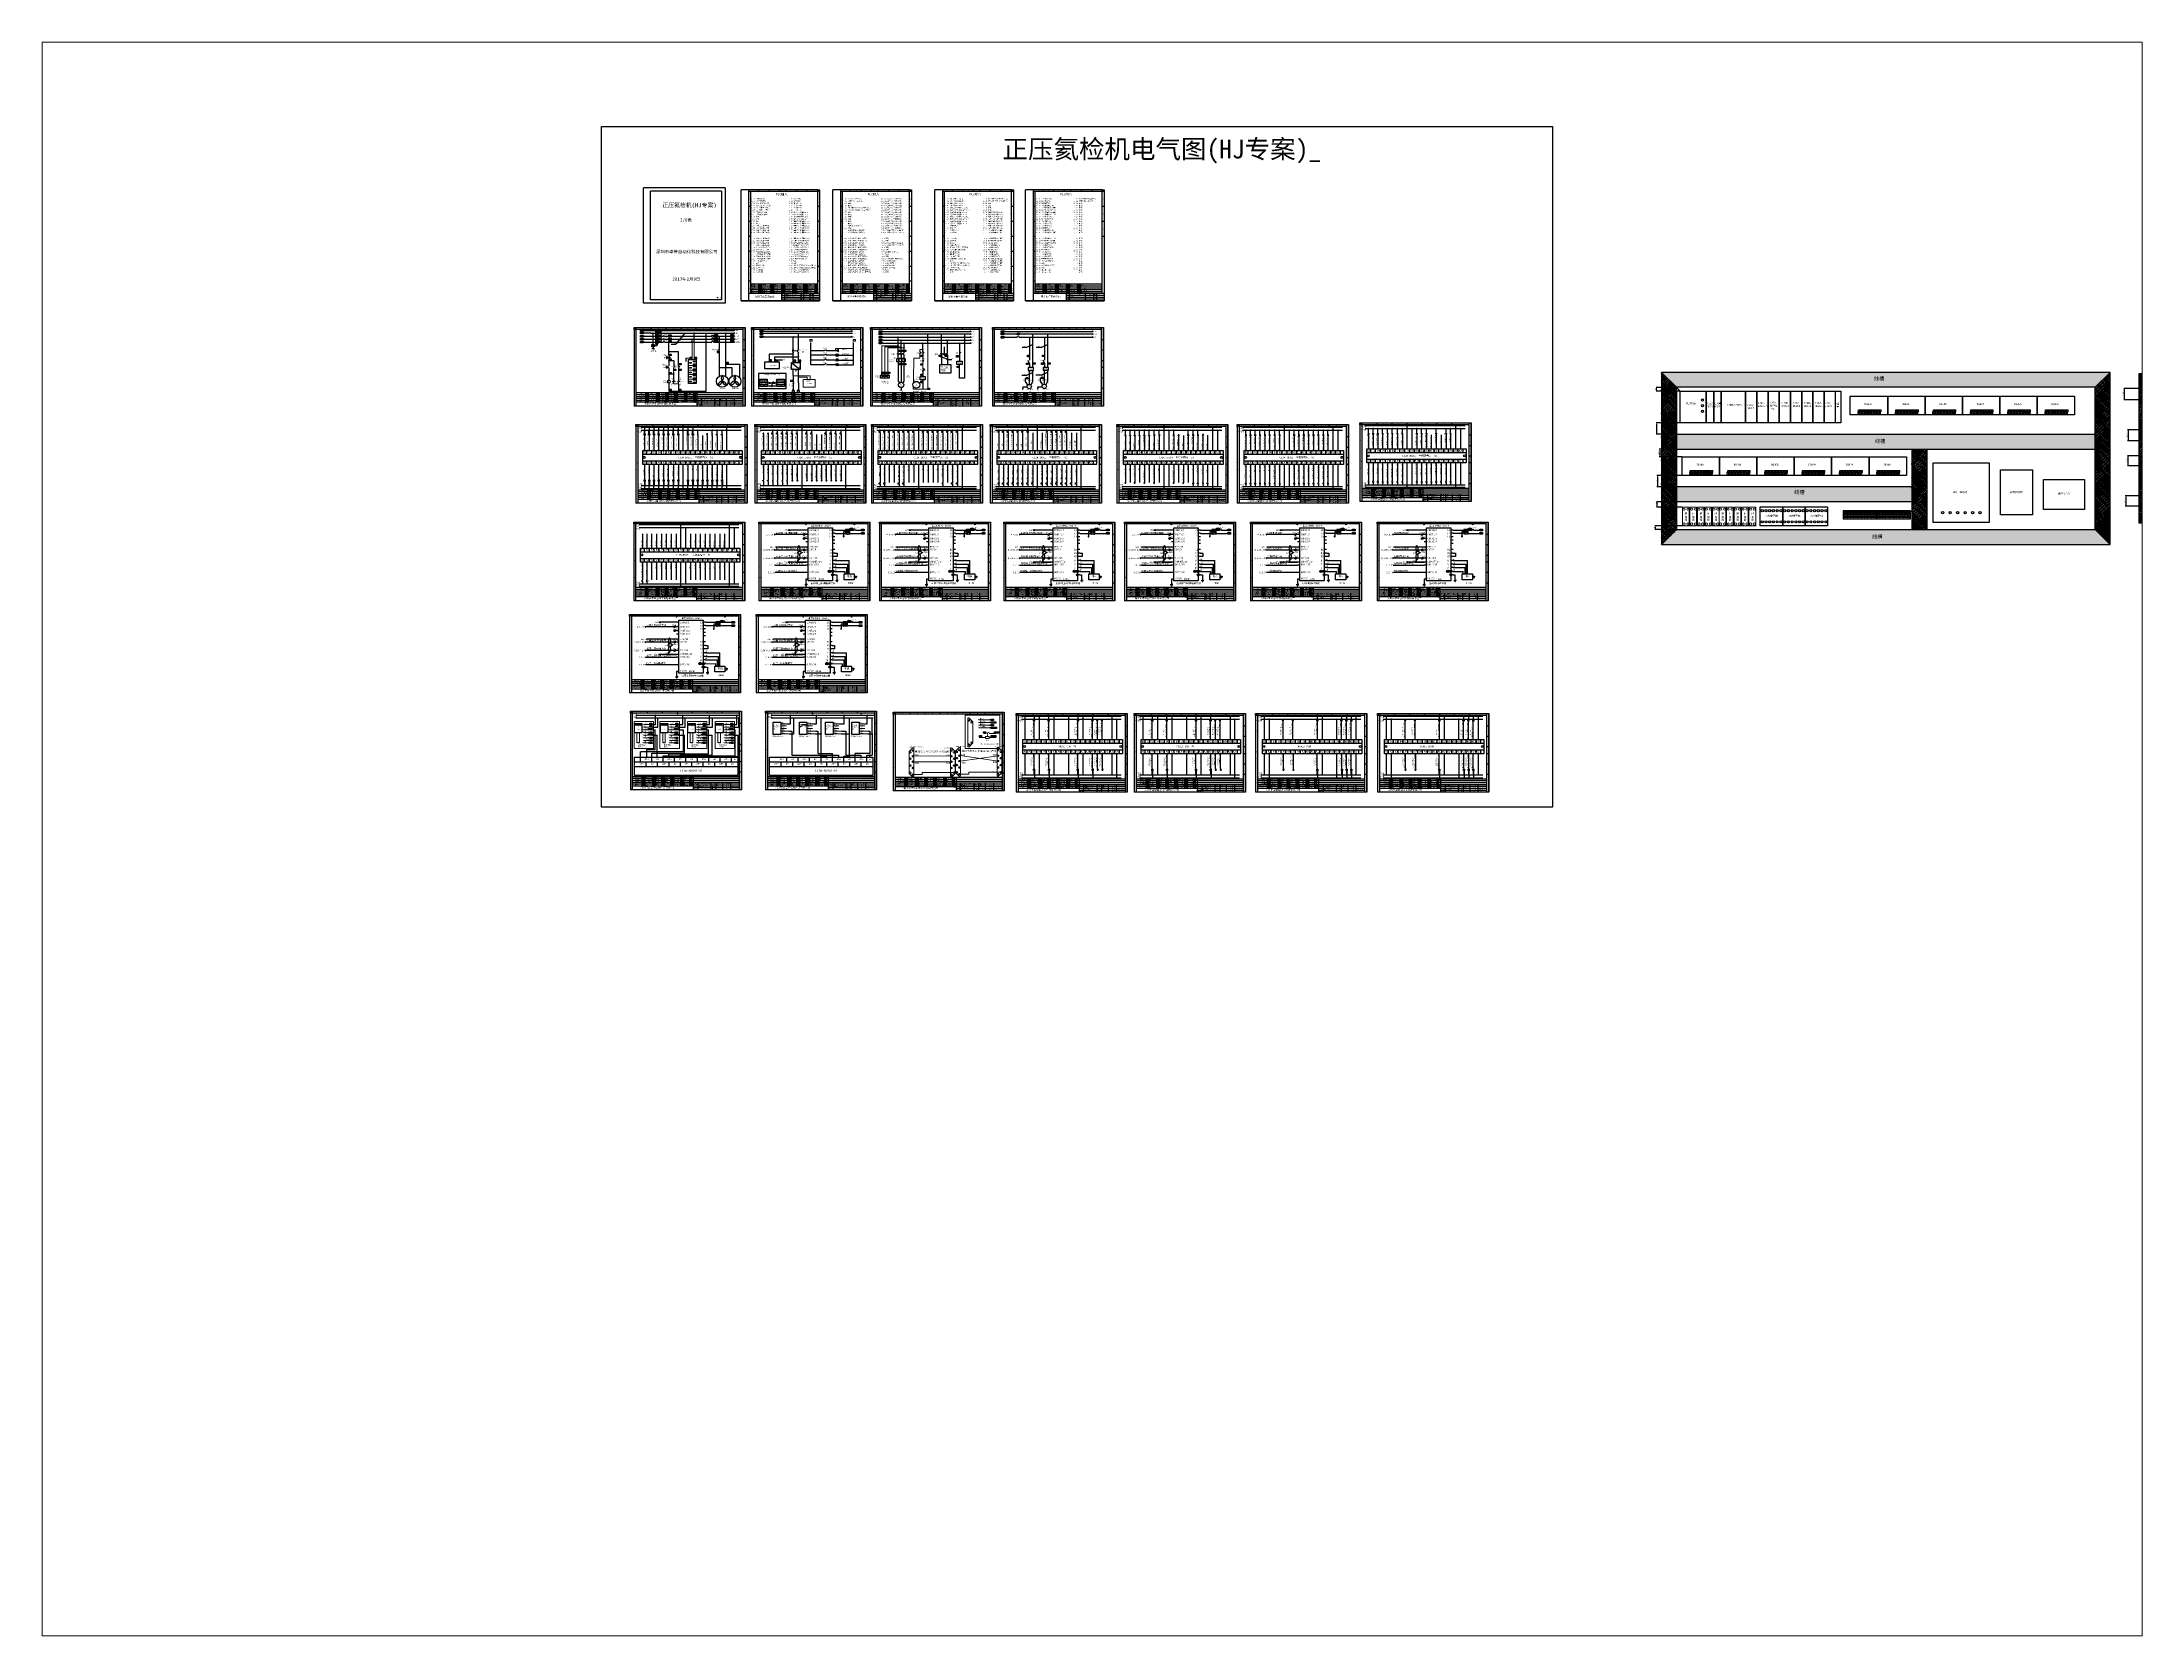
# Paper-space layout 'Layout2' of a CAD drawing. Header units: millimetres. Extents: x 26 to 231, y 20 to 176.
# The model-space entities are those that its viewports show. They can reach past a viewport. Long polylines and large blocks are cut down to what shows.
import ezdxf
from ezdxf.enums import TextEntityAlignment as Align
from ezdxf.lldxf.tags import DXFTag

# ---------------------------------------------------------------- set-up
doc = ezdxf.new("R2010")
doc.units = ezdxf.units.MM
doc.header["$PDMODE"] = 2
doc.header["$PDSIZE"] = -5
for name, pattern in [('10', [20, 5, -5, 5, -5]), ('2', [15, 1, -2, 1, -2, 1, -2, 1, -2, 1, -2]), ('9', [7.5, 0.5, -1, 0.5, -1, 0.5, -1, 0.5, -1, 0.5, -1]), ('ACANSTGL', [0.11811, 0.07874, -0.03937]), ('ACISOWELD', [3, 2, -1]), ('DASHED', [0.75, 0.5, -0.25]), ('DASHED2', [9.525, 6.35, -3.175])]:
    doc.linetypes.add(name, pattern=pattern)
for name, color, linetype in [('MISC', 2, 'Continuous'), ('SYMS', 7, 'Continuous'), ('主图', 7, 'Continuous'), ('电气图内容', 7, 'Continuous')]:
    doc.layers.add(name, color=color, linetype=linetype)
doc.layers.add('元件', color=4, linetype='Continuous', lineweight=25)
doc.styles.get("Standard").update_dxf_attribs({"font": 'SimSun.ttf'})
doc.styles.add('WD_IEC', font='ISOCP2.shx', dxfattribs={"width": 0.9, "height": 4, "bigfont": 'gbcbig.shx'})
doc.styles.add('工程字', font='SimSun.ttf')
doc.styles.add('样式 0', font='')
doc.styles.add('样式 2', font='NSimSun.ttf')
doc.styles.add('样式 8', font='arial.ttf')
doc.styles.add('汉字', font='NSimSun.ttf')
doc.styles.get('样式 0').set_extended_font_data('KaiTi_GB2312')
tags = doc.linetypes.add('HIDDEN2', pattern=[4.7625, 3.175, -1.5875]).pattern_tags.tags
tags[6:7] = [DXFTag(74, 4), DXFTag(75, 0), DXFTag(340, '0'), DXFTag(46, 1.0), DXFTag(50, 0.0), DXFTag(44, 0.0), DXFTag(45, 0.0)]
tags[4:5] = [DXFTag(74, 4), DXFTag(75, 0), DXFTag(340, '0'), DXFTag(46, 1.0), DXFTag(50, 0.0), DXFTag(44, 0.0), DXFTag(45, 0.0)]
doc.dimstyles.new('ISO-25', dxfattribs={"dimtxt": 2.5, "dimasz": 2.5, "dimexe": 1.25, "dimexo": 0.625, "dimtad": 1, "dimtxsty": 'Standard', "dimcen": 2.5, "dimadec": 0, "dimazin": 0, "dimtfac": 1, "dimtmove": 0, "dimatfit": 3, "dimfxl": 0, "dimarcsym": 0})
pattern_1 = [(45, (0, 0), (-4.490128, 4.490128), []), (45, (4.49, 0), (-4.490128, 4.490128), [7.9375, -1.5875, 0, -1.5875])]

# ---------------------------------------------------------------- blocks, each defined once
blk = doc.blocks.new('磁性开关')
at = {"linetype": 'ByBlock'}
h = blk.add_hatch(dxfattribs=at)
h.set_pattern_fill('ANSI31', color=256, scale=0.1, style=0)
h.paths.add_polyline_path([(-1907.7, -775.3), (-1910.9, -775.3), (-1910.9, -776.7), (-1910.3, -776.7), (-1910.3, -775.8), (-1908.3, -775.8), (-1908.3, -776.7), (-1907.7, -776.7)])
for p, q in [((-1910.9, -777.8), (-1912.1, -777.8)), ((-1910.9, -776.7), (-1910.9, -775.3)), ((-1910.9, -775.3), (-1907.7, -775.3)), ((-1910.9, -776.7), (-1910.3, -776.7)), ((-1910.9, -777.4), (-1907.7, -777.4)), ((-1910.3, -776.7), (-1910.3, -775.8)), ((-1910.3, -775.8), (-1908.3, -775.8)), ((-1908.3, -776.7), (-1908.3, -775.8)), ((-1908.3, -776.7), (-1907.7, -776.7)), ((-1907.7, -775.3), (-1907.7, -776.7)), ((-1907.7, -777.8), (-1906.5, -777.8))]:
    blk.add_line(p, q, dxfattribs=at)
for centre in [(-1910.7, -777.8), (-1907.9, -777.8)]:
    blk.add_circle(centre, 0.225, dxfattribs=at)
blk = doc.blocks.new('*U61')
at = {"linetype": 'ByBlock'}
for p, q in [((-1911.9, -782.1), (-1910.1, -782.1)), ((-1910.1, -782.1), (-1908.2, -782.9)), ((-1909.2, -780.5), (-1909.2, -780.7)), ((-1909.2, -780.5), (-1908.9, -780.8)), ((-1909.2, -780.8), (-1909.2, -781.1)), ((-1909.2, -781.2), (-1909.2, -781.4)), ((-1909.2, -781.6), (-1909.2, -781.8)), ((-1909.2, -782), (-1909.2, -782.2)), ((-1909.2, -782.4), (-1909.2, -782.4)), ((-1908.5, -783.1), (-1908.5, -782.1)), ((-1906.3, -782.1), (-1908.5, -782.1))]:
    blk.add_line(p, q, dxfattribs=at)
blk = doc.blocks.new('常开按钮')
at = {"linetype": 'ByBlock'}
for p, q in [((-1909.9, -785.7), (-1908.6, -785.7)), ((-1909.9, -785.7), (-1909.9, -786.1)), ((-1909.2, -785.7), (-1909.2, -785.9)), ((-1909.2, -786.1), (-1909.2, -786.3)), ((-1908.6, -785.7), (-1908.6, -786.1)), ((-1911.9, -787.7), (-1910.1, -787.7)), ((-1910.1, -787.7), (-1908.2, -786.9)), ((-1909.2, -786.4), (-1909.2, -786.7)), ((-1909.2, -786.8), (-1909.2, -787.1)), ((-1909.2, -787.2), (-1909.2, -787.4)), ((-1906.3, -787.7), (-1908.5, -787.7))]:
    blk.add_line(p, q, dxfattribs=at)
blk = doc.blocks.new('*U62')
at = {"linetype": 'ByBlock'}
for p, q in [((-1911.9, -792.9), (-1910.1, -792.9)), ((-1910.1, -792.9), (-1908.2, -792.1)), ((-1908.9, -791.2), (-1909.2, -790.7)), ((-1909.2, -790.7), (-1909.2, -790.9)), ((-1909.2, -791.1), (-1909.2, -791.3)), ((-1909.2, -791.5), (-1909.2, -791.7)), ((-1909.2, -791.9), (-1909.2, -792.1)), ((-1909.2, -792.3), (-1909.2, -792.5)), ((-1906.3, -792.9), (-1908.5, -792.9))]:
    blk.add_line(p, q, dxfattribs=at)
blk = doc.blocks.new('蜂鸣器')
at = {"linetype": 'ByBlock'}
for p, q in [((-1908.8, -796.5), (-1911, -796.5)), ((-1908.8, -797.5), (-1911, -797.5)), ((-1908.3, -796.3), (-1908.8, -796.3)), ((-1908.8, -797.7), (-1908.8, -796.3)), ((-1908.3, -797.7), (-1908.8, -797.7)), ((-1907.2, -795.5), (-1908.3, -796.3)), ((-1908.3, -797.7), (-1908.3, -796.3)), ((-1907.2, -798.4), (-1908.3, -797.7)), ((-1907.2, -795.5), (-1907.2, -798.4))]:
    blk.add_line(p, q, dxfattribs=at)
blk = doc.blocks.new('光电开关')
at = {"linetype": 'ByBlock'}
h = blk.add_hatch(dxfattribs=at)
h.set_pattern_fill('ANSI31', color=256, scale=0.01, style=0)
h.set_pattern_definition([(45, (0.172267, 0), (-0.0224506403, 0.0224506403), [])])
h.paths.add_polyline_path([(-1882.4, -776.3), (-1882.5, -775.9), (-1882.7, -776.1)])
h.paths.add_polyline_path([(-1882.4, -776.3), (-1882.7, -776.1), (-1882.9, -776.2)])
h.paths.add_polyline_path([(-1883.1, -776.5), (-1883.3, -776.6), (-1883.1, -776.9)])
h.paths.add_polyline_path([(-1883.3, -776.6), (-1883.5, -776.8), (-1883.1, -776.9)])
for p, q in [((-1884, -776), (-1885.6, -776)), ((-1884, -777.4), (-1885.6, -777.4)), ((-1880.9, -775.3), (-1884, -778.1)), ((-1883.8, -776.1), (-1883.1, -776.9)), ((-1883.1, -776.5), (-1883.5, -776.8)), ((-1883.1, -776.9), (-1883.5, -776.8)), ((-1883.1, -775.6), (-1882.4, -776.3)), ((-1883.1, -776.9), (-1883.1, -776.5)), ((-1882.5, -775.9), (-1882.9, -776.2)), ((-1882.4, -776.3), (-1882.9, -776.2)), ((-1882.8, -777.5), (-1882.2, -777.5)), ((-1882.4, -776.3), (-1882.5, -775.9)), ((-1882.2, -777.5), (-1882.2, -777.1)), ((-1882.2, -777.1), (-1881.8, -777.1)), ((-1881.8, -777.5), (-1881.8, -777.1)), ((-1881.2, -777.5), (-1881.8, -777.5)), ((-1879.4, -776.7), (-1880.9, -776.7))]:
    blk.add_line(p, q, dxfattribs=at)
blk.add_lwpolyline([(-1884, -775.3), (-1880.9, -775.3), (-1880.9, -778.1), (-1884, -778.1)], close=True, dxfattribs=at)
blk = doc.blocks.new('交流接触器线圈')
at = {"linetype": 'ByBlock'}
for p, q in [((-1880.8, -781.8), (-1882.9, -781.8)), ((-1878.7, -781.8), (-1876.7, -781.8))]:
    blk.add_line(p, q, dxfattribs=at)
blk.add_lwpolyline([(-1880.8, -780.3), (-1878.7, -780.3), (-1878.7, -783.3), (-1880.8, -783.3)], close=True, dxfattribs=at)
blk = doc.blocks.new('交流伺服电机')
at = {"linetype": 'ByBlock'}
for p, q in [((-1881, -785.7), (-1882.9, -785.7)), ((-1881, -785.7), (-1880.7, -786)), ((-1881, -786.8), (-1882.9, -786.8)), ((-1881, -787.9), (-1882.9, -787.9)), ((-1881, -787.9), (-1880.7, -787.7)), ((-1878.5, -786.8), (-1877.1, -786.8)), ((-1877.5, -787.7), (-1876.6, -787.7)), ((-1877.4, -788), (-1876.7, -788)), ((-1877.2, -788.3), (-1876.9, -788.3)), ((-1877.1, -786.8), (-1877.1, -787.7))]:
    blk.add_line(p, q, dxfattribs=at)
blk.add_circle((-1879.7, -786.8), 1.24, dxfattribs=at)
blk = doc.blocks.new('中间继电器')
at = {"linetype": 'ByBlock'}
for p, q in [((-1880.7, -791.9), (-1882.5, -791.9)), ((-1878.7, -791.9), (-1876.9, -791.9))]:
    blk.add_line(p, q, dxfattribs=at)
blk.add_circle((-1879.7, -791.9), 0.992, dxfattribs=at)
blk = doc.blocks.new('保险丝')
at = {"linetype": 'ByBlock'}
blk.add_line((-1882.7, -796.5), (-1876.5, -796.5), dxfattribs=at)
blk.add_lwpolyline([(-1881.2, -795.9), (-1878.1, -795.9), (-1878.1, -797.1), (-1881.2, -797.1)], close=True, dxfattribs=at)
blk = doc.blocks.new('指示灯')
at = {"linetype": 'ByBlock'}
for p, q in [((-1854.2, -776.9), (-1856.1, -776.9)), ((-1854.6, -775.6), (-1854, -776.2)), ((-1854.6, -778.2), (-1854, -777.6)), ((-1851.9, -775.6), (-1852.5, -776.2)), ((-1851.9, -778.2), (-1852.5, -777.6)), ((-1852.3, -776.9), (-1850.5, -776.9))]:
    blk.add_line(p, q, dxfattribs=at)
blk.add_circle((-1853.3, -776.9), 0.992, dxfattribs=at)
blk = doc.blocks.new('常开触点')
at = {"linetype": 'ByBlock'}
for p, q in [((-1853.8, -781.8), (-1855.9, -781.8)), ((-1853.8, -783), (-1853.8, -780.6)), ((-1852.6, -783), (-1852.6, -780.6)), ((-1852.6, -781.8), (-1850.5, -781.8))]:
    blk.add_line(p, q, dxfattribs=at)
blk = doc.blocks.new('常闭触点')
at = {"linetype": 'ByBlock'}
for p, q in [((-1852, -785.7), (-1854.4, -788.1)), ((-1853.8, -788), (-1853.8, -785.6)), ((-1852.6, -788), (-1852.6, -785.6)), ((-1853.8, -786.8), (-1855.9, -786.8)), ((-1852.6, -786.8), (-1850.5, -786.8))]:
    blk.add_line(p, q, dxfattribs=at)
blk = doc.blocks.new('常闭按钮')
at = {"linetype": 'ByBlock'}
for p, q in [((-1856.1, -792.3), (-1854.3, -792.3)), ((-1854.3, -792.3), (-1852.4, -793.1)), ((-1854.1, -790.8), (-1852.8, -790.8)), ((-1854.1, -790.8), (-1854.1, -791.2)), ((-1853.4, -790.8), (-1853.4, -791)), ((-1853.4, -791.2), (-1853.4, -791.4)), ((-1853.4, -791.6), (-1853.4, -791.8)), ((-1853.4, -792), (-1853.4, -792.2)), ((-1853.4, -792.4), (-1853.4, -792.5)), ((-1852.8, -790.8), (-1852.8, -791.2)), ((-1850.5, -792.3), (-1852.7, -792.3)), ((-1852.7, -792.3), (-1852.7, -793.4))]:
    blk.add_line(p, q, dxfattribs=at)
blk = doc.blocks.new('电磁阀线圈')
at = {"linetype": 'ByBlock'}
for p, q in [((-1854.6, -796.5), (-1856.2, -796.5)), ((-1854.6, -795.9), (-1853.7, -797.2)), ((-1853.7, -795.9), (-1854.6, -797.2)), ((-1853.7, -795.9), (-1853.7, -797.2)), ((-1851.5, -796.5), (-1850, -796.5))]:
    blk.add_line(p, q, dxfattribs=at)
blk.add_lwpolyline([(-1854.6, -795.9), (-1851.5, -795.9), (-1851.5, -797.2), (-1854.6, -797.2)], close=True, dxfattribs=at)
blk = doc.blocks.new('电容')
at = {"linetype": 'ByBlock'}
for p, q in [((-1756.1, -781.8), (-1758.1, -781.8)), ((-1756.1, -783), (-1756.1, -780.6)), ((-1754.9, -780.8), (-1756.1, -781.5)), ((-1754.9, -781.4), (-1756.1, -782.2)), ((-1754.9, -782), (-1756.1, -782.7)), ((-1754.9, -783), (-1754.9, -780.6)), ((-1754.9, -781.8), (-1752.8, -781.8))]:
    blk.add_line(p, q, dxfattribs=at)
blk = doc.blocks.new('电压表')
at = {"linetype": 'ByBlock'}
for p, q in [((-1814.8, -780.7), (-1814.9, -781.1)), ((-1814.6, -781), (-1814.9, -781.1)), ((-1814.8, -780.7), (-1814.5, -782.3)), ((-1814.8, -780.7), (-1814.6, -781))]:
    blk.add_line(p, q, dxfattribs=at)
blk.add_lwpolyline([(-1815.8, -780.3), (-1813.1, -780.3), (-1813.1, -783.5), (-1815.8, -783.5)], close=True, dxfattribs=at)
blk.add_arc((-1814.5, -782.3), 1.56, 46.8313, 133.1687, dxfattribs=at)
at = {"linetype": 'ByBlock', "insert": (-1814.7, -782.4), "char_height": 0.75, "width": 0.677, "attachment_point": 1}
blk.add_mtext('V', dxfattribs=at)
blk = doc.blocks.new('电位器')
at = {"linetype": 'ByBlock'}
for p, q in [((-1814.4, -787.3), (-1814.4, -785.4)), ((-1816.2, -787.8), (-1817.8, -787.8)), ((-1814.4, -787.3), (-1814.6, -787)), ((-1814.6, -787), (-1814.3, -787)), ((-1814.4, -787.3), (-1814.3, -787)), ((-1812.7, -787.8), (-1811.1, -787.8))]:
    blk.add_line(p, q, dxfattribs=at)
blk.add_lwpolyline([(-1816.2, -787.3), (-1812.7, -787.3), (-1812.7, -788.2), (-1816.2, -788.2)], close=True, dxfattribs=at)
blk = doc.blocks.new('三相断路器')
at = {"linetype": 'ByBlock'}
for p, q in [((-1817.1, -791.7), (-1816.7, -791.7)), ((-1816.4, -791.7), (-1816, -791.7)), ((-1816.2, -790.3), (-1816.2, -789.7)), ((-1816.2, -793.2), (-1816.2, -793.8)), ((-1815.8, -791.7), (-1815.3, -791.7)), ((-1815.1, -791.7), (-1814.7, -791.7)), ((-1814.4, -791.7), (-1814, -791.7)), ((-1814.2, -790.3), (-1814.2, -789.7)), ((-1814.2, -793.2), (-1814.2, -793.8)), ((-1813.7, -791.7), (-1813.3, -791.7)), ((-1812.2, -790.3), (-1812.2, -789.7)), ((-1812.2, -793.2), (-1812.2, -793.8))]:
    blk.add_line(p, q, dxfattribs=at)
for centre in [(-1816.2, -790.5), (-1816.2, -793), (-1814.2, -790.5), (-1814.2, -793), (-1812.2, -790.5), (-1812.2, -793)]:
    blk.add_circle(centre, 0.219, dxfattribs=at)
for centre in [(-1815.8, -791.7), (-1813.8, -791.7), (-1811.8, -791.7)]:
    blk.add_arc(centre, 1.32, 115.5791, 244.4209, dxfattribs=at)
blk = doc.blocks.new('三相变压器')
at = {"linetype": 'ByBlock'}
for p, q in [((-1816.7, -795), (-1815.4, -795)), ((-1816.7, -796.9), (-1815.4, -796.9)), ((-1816.7, -798.7), (-1815.4, -798.7)), ((-1815.4, -795), (-1815.4, -795.2)), ((-1815.4, -798.7), (-1815.4, -798.5)), ((-1814.3, -798.7), (-1814.3, -795)), ((-1812, -795), (-1813.3, -795)), ((-1813.3, -795), (-1813.3, -795.2)), ((-1812, -796.9), (-1813.3, -796.9)), ((-1813.3, -798.7), (-1813.3, -798.5)), ((-1812, -798.7), (-1813.3, -798.7))]:
    blk.add_line(p, q, dxfattribs=at)
for centre, start, end in [((-1815.4, -795.5), 270, 90), ((-1815.4, -796.1), 270, 90), ((-1815.4, -796.6), 270, 90), ((-1815.4, -797.1), 270, 90), ((-1815.4, -797.7), 270, 90), ((-1815.4, -798.2), 270, 90), ((-1813.3, -795.5), 90, 270), ((-1813.3, -796.1), 90, 270), ((-1813.3, -796.6), 90, 270), ((-1813.3, -797.1), 90, 270), ((-1813.3, -797.7), 90, 270), ((-1813.3, -798.2), 90, 270)]:
    blk.add_arc(centre, 0.271, start, end, dxfattribs=at)
blk = doc.blocks.new('二极管')
at = {"linetype": 'ByBlock'}
for p, q in [((-1787.5, -776.8), (-1781.9, -776.8)), ((-1784, -776.8), (-1785.7, -775.9)), ((-1785.7, -775.9), (-1785.7, -777.6)), ((-1784, -776.8), (-1785.7, -777.6)), ((-1784, -778), (-1784, -775.6))]:
    blk.add_line(p, q, dxfattribs=at)
blk = doc.blocks.new('NPN三极管')
at = {"linetype": 'ByBlock'}
for p, q in [((-1785.7, -782), (-1787.8, -782)), ((-1785.7, -780.6), (-1785.7, -783.3)), ((-1785.7, -781.8), (-1784.1, -780.7)), ((-1785.7, -782.1), (-1784.1, -783.3)), ((-1784.4, -782.7), (-1784.7, -783.2)), ((-1784.1, -783.3), (-1784.7, -783.2)), ((-1784.1, -783.3), (-1784.4, -782.7)), ((-1784.1, -780.7), (-1784.1, -780)), ((-1784.1, -783.3), (-1784.1, -784))]:
    blk.add_line(p, q, dxfattribs=at)
blk = doc.blocks.new('发光二极管')
at = {"linetype": 'ByBlock'}
for p, q in [((-1755.8, -785.9), (-1754.9, -785.1)), ((-1754.9, -785.1), (-1755.2, -785.2)), ((-1755.2, -785.2), (-1755, -785.4)), ((-1755.1, -785.9), (-1754.2, -785.1)), ((-1754.9, -785.1), (-1755, -785.4)), ((-1754.8, -787.6), (-1754.8, -785.9)), ((-1754.2, -785.1), (-1754.5, -785.2)), ((-1754.5, -785.2), (-1754.3, -785.4)), ((-1754.2, -785.1), (-1754.3, -785.4)), ((-1758, -786.8), (-1752.9, -786.8)), ((-1754.8, -786.8), (-1756, -786.2)), ((-1756, -786.2), (-1756, -787.4)), ((-1754.8, -786.8), (-1756, -787.4))]:
    blk.add_line(p, q, dxfattribs=at)
blk = doc.blocks.new('PNP三极管')
at = {"linetype": 'ByBlock'}
for p, q in [((-1784.9, -785.4), (-1784.9, -788.1)), ((-1784.9, -786.6), (-1783.3, -785.4)), ((-1783.3, -785.4), (-1783.3, -784.7)), ((-1784.9, -786.7), (-1787, -786.7)), ((-1784.9, -786.9), (-1783.3, -788)), ((-1784.9, -786.9), (-1784.3, -787)), ((-1784.9, -786.9), (-1784.6, -787.4)), ((-1784.3, -787), (-1784.6, -787.4)), ((-1783.3, -788), (-1783.3, -788.7))]:
    blk.add_line(p, q, dxfattribs=at)
blk = doc.blocks.new('常开行程开关')
at = {"linetype": 'ByBlock'}
for p, q in [((-1786.3, -792.3), (-1788, -792.3)), ((-1785.9, -792.2), (-1784.5, -790.6)), ((-1785.9, -792.2), (-1783.4, -790.7)), ((-1784.5, -790.6), (-1784.2, -791.2)), ((-1781.5, -792.3), (-1783.2, -792.3))]:
    blk.add_line(p, q, dxfattribs=at)
for centre in [(-1786.1, -792.3), (-1783.4, -792.3)]:
    blk.add_circle(centre, 0.219, dxfattribs=at)
blk = doc.blocks.new('常闭行程开关')
at = {"linetype": 'ByBlock'}
for p, q in [((-1786.3, -796.6), (-1788.1, -796.6)), ((-1785.9, -796.7), (-1783.2, -797.7)), ((-1785.9, -796.7), (-1784.3, -798)), ((-1784.3, -798), (-1784.1, -797.4)), ((-1783.5, -796.8), (-1783.5, -797.8)), ((-1781.5, -796.6), (-1783.3, -796.6))]:
    blk.add_line(p, q, dxfattribs=at)
for centre in [(-1786.1, -796.6), (-1783.5, -796.6)]:
    blk.add_circle(centre, 0.219, dxfattribs=at)
blk = doc.blocks.new('比例电磁阀')
at = {"linetype": 'ByBlock'}
for p, q in [((-1757.3, -775.4), (-1757.3, -776.7)), ((-1757.3, -776.7), (-1757.1, -776.7)), ((-1753.6, -777.7), (-1757.3, -777.7)), ((-1757.3, -778.1), (-1757.3, -777.7)), ((-1753.6, -778.1), (-1757.3, -778.1)), ((-1754.5, -776), (-1756.3, -777.4)), ((-1756.3, -777.4), (-1756.2, -777.3)), ((-1756.3, -777.4), (-1756.1, -777.4)), ((-1756.1, -777.4), (-1756.2, -777.3)), ((-1753.6, -776.7), (-1753.8, -776.7)), ((-1753.6, -775.4), (-1753.6, -776.7)), ((-1753.6, -777.7), (-1753.6, -778.1))]:
    blk.add_line(p, q, dxfattribs=at)
for centre in [(-1756.8, -776.7), (-1756.2, -776.7), (-1755.7, -776.7), (-1755.2, -776.7), (-1754.6, -776.7), (-1754.1, -776.7)]:
    blk.add_arc(centre, 0.271, 180, 0, dxfattribs=at)
blk = doc.blocks.new('保安开关')
at = {"linetype": 'ByBlock'}
for p, q in [((-1757.3, -790.8), (-1758.6, -792.8)), ((-1758, -790.8), (-1758, -790)), ((-1758, -792.8), (-1758, -793.6)), ((-1757.3, -791.8), (-1756.7, -791.8)), ((-1756.4, -791.8), (-1755.9, -791.8)), ((-1754.5, -790.8), (-1755.8, -792.8)), ((-1755.2, -790.8), (-1755.2, -790)), ((-1755.2, -792.8), (-1755.2, -793.6)), ((-1754.5, -791.8), (-1754.1, -791.8)), ((-1753.7, -791.8), (-1753.1, -791.8)), ((-1751.8, -790.8), (-1753, -792.8)), ((-1752.4, -790.8), (-1752.4, -790)), ((-1752.4, -792.8), (-1752.4, -793.6))]:
    blk.add_line(p, q, dxfattribs=at)
for points in [[(-1758.6, -790.8), (-1757.3, -790.8), (-1757.3, -792.8), (-1758.6, -792.8)], [(-1755.8, -790.8), (-1754.5, -790.8), (-1754.5, -792.8), (-1755.8, -792.8)], [(-1753, -790.8), (-1751.8, -790.8), (-1751.8, -792.8), (-1753, -792.8)]]:
    blk.add_lwpolyline(points, close=True, dxfattribs=at)
blk = doc.blocks.new('接近开关')
at = {"linetype": 'ByBlock'}
h = blk.add_hatch(dxfattribs=at)
h.set_pattern_fill('ANSI31', color=256, scale=0.01, style=0)
h.set_pattern_definition([(45, (-89.131516, -30.795668), (-0.0224506403, 0.0224506403), [])])
h.paths.add_polyline_path([(-1513.8, -1123.3), (-1513.8, -1122.8), (-1517, -1122.8), (-1517, -1123.3)])
for p, q in [((-1517, -1123.3), (-1517, -1122.8)), ((-1517, -1122.8), (-1513.8, -1122.8)), ((-1513.8, -1122.8), (-1513.8, -1123.3)), ((-1517.2, -1124.7), (-1518.4, -1124.7)), ((-1517, -1123.3), (-1513.8, -1123.3)), ((-1517, -1123.9), (-1513.8, -1123.9)), ((-1517, -1123.9), (-1517, -1125.5)), ((-1517, -1125.5), (-1513.8, -1125.5)), ((-1515.9, -1124.7), (-1516.4, -1124.7)), ((-1515.1, -1124.3), (-1515.9, -1124.7)), ((-1515.1, -1125.1), (-1515.9, -1124.7)), ((-1515.4, -1125.7), (-1515.4, -1126.4)), ((-1515.4, -1126.4), (-1512.4, -1126.4)), ((-1515.3, -1124.5), (-1515.2, -1124.5)), ((-1515.3, -1124.5), (-1515.3, -1124.6)), ((-1515.3, -1124.9), (-1515.2, -1124.9)), ((-1515.1, -1124.3), (-1515.1, -1125.1)), ((-1515.1, -1124.5), (-1514.6, -1124.5)), ((-1515.1, -1124.9), (-1514.6, -1124.9)), ((-1513.8, -1123.9), (-1513.8, -1125.5)), ((-1513.5, -1124.7), (-1512.4, -1124.7))]:
    blk.add_line(p, q, dxfattribs=at)
for centre in [(-1517, -1124.7), (-1515.4, -1125.5), (-1513.8, -1124.7)]:
    blk.add_circle(centre, 0.225, dxfattribs=at)
blk = doc.blocks.new('压力感应器')
at = {"linetype": 'ByBlock'}
for p, q in [((-1817.4, -777.7), (-1815.6, -777.7)), ((-1815.6, -777.7), (-1813.7, -776.9)), ((-1811.8, -777.7), (-1814, -777.7))]:
    blk.add_line(p, q, dxfattribs=at)
at = {"linetype": 'ByBlock', "insert": (-1814.6, -775.5), "char_height": 1.68, "width": 1.224, "attachment_point": 1}
blk.add_mtext('{\\fNSimSun|b0|i0|c134|p49;P}', dxfattribs=at)
blk = doc.blocks.new('VCB11THI')
for p, q in [((0, -2.5), (-3.1, 3.1)), ((-0.9, 3.4), (0.9, 1.6)), ((-0.9, 1.6), (0.9, 3.4)), ((0, 7.5), (0, 2.5)), ((-5, -12.5), (5, -12.5)), ((0, -2.5), (0, -8.8)), ((0, -8.8), (2.5, -8.8)), ((0, -11.2), (0, -12.5)), ((2.5, -11.2), (0, -11.2)), ((0, -17.5), (0, -22.5)), ((2.5, -8.8), (2.5, -11.2))]:
    blk.add_line(p, q)
blk.add_lwpolyline([(-5, -7.5), (-5, -17.5), (5, -17.5), (5, -7.5)], close=True)
at = {"style": 'WD_IEC'}
for tag, p in [('TAG1', (-8, -1.7)), ('INST', (-8, 5.3)), ('LOC', (-8, 1.8)), ('RATING1', (-8, -6.3)), ('DESC3', (-8, -21.3)), ('DESC2', (-8, -17.8)), ('DESC1', (-8, -14.3))]:
    blk.add_attdef(tag, text='', height=2.5, dxfattribs=at).set_placement(p, align=Align.RIGHT)
blk.add_attdef('TERM01', text='', height=2, rotation=90, dxfattribs=at).set_placement((-1, 7.5), align=Align.RIGHT)
at = {"style": 'WD_IEC', "flags": 1}
for tag, p, height in [('X4LINK', (-2, 0), 0.32), ('X1LINK', (-0.5, 0), 0.32), ('X2TERM01', (0, 7.5), 0.32), ('MFG', (2.8, 6.5), 1.5), ('CAT', (2.8, 4), 1.5), ('CONTACT', (-5, -7.5), 1), ('COMMON', (-3.8, -8.8), 1), ('X8TERM02', (0, -22.5), 0.32), ('ASSYCODE', (1, -19), 1), ('FAMILY', (1, -20.5), 1), ('CATDESC', (1, -22), 1)]:
    blk.add_attdef(tag, p, '', height=height, dxfattribs=at)
at = {"lineweight": 15, "style": 'WD_IEC'}
blk.add_attdef('XREF', text='', height=2.5, dxfattribs=at).set_placement((-8, -10.3), align=Align.RIGHT)
at = {"style": 'WD_IEC'}
blk.add_attdef('TERM02', (-1, -22.5), '', height=2, rotation=90, dxfattribs=at)
at = {"linetype": 'Continuous', "style": 'WD_IEC'}
blk.add_attdef('T', text='', height=2.5, dxfattribs=at).set_placement((0, -15), align=Align.MIDDLE_CENTER)
blk = doc.blocks.new('VCB21THI')
for p, q in [((0, -2.5), (-3.1, 3.1)), ((-0.9, 3.4), (0.9, 1.6)), ((-0.9, 1.6), (0.9, 3.4)), ((0, 7.5), (0, 2.5)), ((-5, -12.5), (5, -12.5)), ((0, -2.5), (0, -8.8)), ((0, -8.8), (2.5, -8.8)), ((0, -11.2), (0, -12.5)), ((2.5, -11.2), (0, -11.2)), ((0, -17.5), (0, -22.5)), ((2.5, -8.8), (2.5, -11.2))]:
    blk.add_line(p, q)
blk.add_lwpolyline([(-5, -7.5), (-5, -17.5), (5, -17.5), (5, -7.5)], close=True)
at = {"style": 'WD_IEC'}
for tag, p in [('TAG2', (-8, -1.7)), ('INST', (-8, 5.3)), ('LOC', (-8, 1.8)), ('RATING1', (-8, -6.3)), ('DESC3', (-8, -21.3)), ('DESC2', (-8, -17.8)), ('DESC1', (-8, -14.3))]:
    blk.add_attdef(tag, text='', height=2.5, dxfattribs=at).set_placement(p, align=Align.RIGHT)
blk.add_attdef('TERM01', text='', height=2, rotation=90, dxfattribs=at).set_placement((-1, 7.5), align=Align.RIGHT)
at = {"style": 'WD_IEC', "flags": 1}
for tag, p, height in [('X4LINK', (-2, 0), 0.32), ('X1LINK', (-0.5, 0), 0.32), ('X2TERM01', (0, 7.5), 0.32), ('CONTACT', (-5, -7.5), 1), ('COMMON', (-3.8, -8.8), 1), ('X8TERM02', (0, -22.5), 0.32), ('FAMILY', (1, -20.5), 1)]:
    blk.add_attdef(tag, p, '', height=height, dxfattribs=at)
at = {"lineweight": 15, "style": 'WD_IEC'}
blk.add_attdef('XREF', text='', height=2.5, dxfattribs=at).set_placement((-8, -10.3), align=Align.RIGHT)
at = {"style": 'WD_IEC'}
blk.add_attdef('TERM02', (-1, -22.5), '', height=2, rotation=90, dxfattribs=at)
at = {"linetype": 'Continuous', "style": 'WD_IEC'}
blk.add_attdef('T', text='', height=2.5, dxfattribs=at).set_placement((0, -15), align=Align.MIDDLE_CENTER)
blk = doc.blocks.new('WDDOT')
blk.add_hatch(color=256).paths.add_polyline_path([(0.5, 0, 1), (-0.5, 0, 1)])
blk.add_circle((0, 0), 0.5)
blk = doc.blocks.new('*U75')
at = {"linetype": 'ByBlock'}
for p, q in [((-1911.9, -782.1), (-1910.1, -782.1)), ((-1910.1, -782.1), (-1908.2, -782.9)), ((-1909.2, -780.5), (-1909.2, -780.7)), ((-1909.2, -780.5), (-1908.9, -780.8)), ((-1909.2, -780.8), (-1909.2, -781.1)), ((-1909.2, -781.2), (-1909.2, -781.4)), ((-1909.2, -781.6), (-1909.2, -781.8)), ((-1909.2, -782), (-1909.2, -782.2)), ((-1909.2, -782.4), (-1909.2, -782.4)), ((-1908.5, -783.1), (-1908.5, -782.1)), ((-1906.3, -782.1), (-1908.5, -782.1))]:
    blk.add_line(p, q, dxfattribs=at)
blk = doc.blocks.new('*U76')
at = {"linetype": 'ByBlock'}
for p, q in [((-1911.9, -792.9), (-1910.1, -792.9)), ((-1910.1, -792.9), (-1908.2, -792.1)), ((-1908.9, -791.2), (-1909.2, -790.7)), ((-1909.2, -790.7), (-1909.2, -790.9)), ((-1909.2, -791.1), (-1909.2, -791.3)), ((-1909.2, -791.5), (-1909.2, -791.7)), ((-1909.2, -791.9), (-1909.2, -792.1)), ((-1909.2, -792.3), (-1909.2, -792.5)), ((-1906.3, -792.9), (-1908.5, -792.9))]:
    blk.add_line(p, q, dxfattribs=at)
blk = doc.blocks.new('节点')
at = {"color": 1}
blk.add_line((5159, 79), (5150, 60), dxfattribs=at)
blk.add_circle((5154, 69), 5.98, dxfattribs=at)
blk = doc.blocks.new('PLC电源')
blk.add_lwpolyline([(520, 631.4), (590, 631.4), (590, 546.4), (520, 546.4)], close=True)
for centre in [(579.7, 607.4), (579.7, 592.4), (579.7, 577.4)]:
    blk.add_circle(centre, 3)
at = {"insert": (535.8, 601.1), "char_height": 5, "width": 44.9, "attachment_point": 1}
blk.add_mtext('{\\fSimSun|b0|i0|c134|p2;PLC电源}', dxfattribs=at)
blk = doc.blocks.new('CJ1W-MD211')
blk.add_lwpolyline([(709.4, 632.2), (729.4, 632.2), (729.4, 547.2), (709.4, 547.2)], close=True)
at = {"insert": (711.5, 601.8), "char_height": 5, "width": 14.345, "attachment_point": 1}
blk.add_mtext('{\\fSimSun|b0|i0|c134|p2;CJ1W-\\PMD211}', dxfattribs=at)
blk = doc.blocks.new('CJ2M-CPU33')
blk.add_lwpolyline([(618.1, 631.4), (683.1, 631.4), (683.1, 546.4), (618.1, 546.4)], close=True)
at = {"insert": (633.1, 596.9), "char_height": 5, "width": 57.824, "attachment_point": 1}
blk.add_mtext('{\\fSimSun|b0|i0|c134|p2;CJ2M-CPU33}', dxfattribs=at)
blk = doc.blocks.new('CJ1W-SCU21-V1')
blk.add_lwpolyline([(737.1, 632.1), (767.1, 632.1), (767.1, 547.1), (737.1, 547.1)], close=True)
at = {"insert": (739.6, 602.8), "char_height": 5, "width": 27.47, "attachment_point": 1}
blk.add_mtext('{\\fSimSun|b0|i0|c134|p2;CJ1W-\\PSCU21-V1}', dxfattribs=at)
blk = doc.blocks.new('CJ1W-AD081')
blk.add_lwpolyline([(854.3, 534.9), (884.3, 534.9), (884.3, 450.4), (854.3, 450.4)], close=True)
at = {"insert": (859.6, 506.9), "char_height": 5, "width": 19.191, "attachment_point": 1}
blk.add_mtext('CJ1W-\\PAD081\\P-V1', dxfattribs=at)
blk = doc.blocks.new('CJ1W-ID261')
blk.add_lwpolyline([(812.2, 632), (842.2, 632), (842.2, 547), (812.2, 547)], close=True)
at = {"insert": (818.3, 603), "char_height": 5, "width": 22.691, "attachment_point": 1}
blk.add_mtext('{\\fSimSun|b0|i0|c134|p2;CJ1W-\\PID261}', dxfattribs=at)
blk = doc.blocks.new('CJ1W-OD261')
blk.add_lwpolyline([(883.6, 631.2), (913.6, 631.2), (913.6, 546.2), (883.6, 546.2)], close=True)
at = {"insert": (889.4, 602), "char_height": 5, "width": 23.853, "attachment_point": 1}
blk.add_mtext('{\\fSimSun|b0|i0|c134|p2;CJ1W-\\POD261}', dxfattribs=at)
blk = doc.blocks.new('端盖')
for p, q in [((963.3, 631.2), (978.3, 631.2)), ((978.3, 631.2), (978.3, 546.2)), ((978.3, 546.2), (963.3, 546.2))]:
    blk.add_line(p, q)
at = {"insert": (966.4, 599.6), "char_height": 5, "width": 9.378, "attachment_point": 1}
blk.add_mtext('{\\fSimSun|b0|i0|c134|p2;端盖}', dxfattribs=at)
blk = doc.blocks.new('DQ40A')
for p, q in [((1091.5, 589.7), (1029.5, 589.7)), ((1029.5, 589.7), (1029.5, 584.7)), ((1029.5, 584.7), (1089.5, 584.7)), ((1031.5, 594.7), (1091.5, 594.7)), ((1031.5, 589.7), (1031.5, 594.7)), ((1033.5, 589.7), (1033.5, 584.7)), ((1035.5, 589.7), (1035.5, 594.7)), ((1037.5, 589.7), (1037.5, 584.7)), ((1039.5, 589.7), (1039.5, 594.7)), ((1041.5, 589.7), (1041.5, 584.7)), ((1043.5, 589.7), (1043.5, 594.7)), ((1045.5, 589.7), (1045.5, 584.7)), ((1047.5, 589.7), (1047.5, 594.7)), ((1049.5, 589.7), (1049.5, 584.7)), ((1051.5, 589.7), (1051.5, 594.7)), ((1053.5, 589.7), (1053.5, 584.7)), ((1055.5, 589.7), (1055.5, 594.7)), ((1057.5, 589.7), (1057.5, 584.7)), ((1059.5, 589.7), (1059.5, 594.7)), ((1061.5, 589.7), (1061.5, 584.7)), ((1063.5, 589.7), (1063.5, 594.7)), ((1065.5, 589.7), (1065.5, 584.7)), ((1067.5, 589.7), (1067.5, 594.7)), ((1069.5, 589.7), (1069.5, 584.7)), ((1071.5, 589.7), (1071.5, 594.7)), ((1073.5, 589.7), (1073.5, 584.7)), ((1075.5, 589.7), (1075.5, 594.7)), ((1077.5, 589.7), (1077.5, 584.7)), ((1079.5, 589.7), (1079.5, 594.7)), ((1081.5, 589.7), (1081.5, 584.7)), ((1083.5, 589.7), (1083.5, 594.7)), ((1085.5, 589.7), (1085.5, 584.7)), ((1087.5, 589.7), (1087.5, 594.7)), ((1089.5, 584.7), (1089.5, 589.7)), ((1089.5, 589.7), (1089.5, 584.7)), ((1091.5, 589.7), (1091.5, 594.7))]:
    blk.add_line(p, q)
blk.add_lwpolyline([(1009.3, 631.4), (1109.3, 631.4), (1109.3, 581.4), (1009.3, 581.4)], close=True)
at = {"attachment_point": 1}
for s, insert, char_height, width in [('{\\fSimSun|b0|i0|c134|p2;A1}', (1030.3, 588.2), 1.5, 2.489), ('{\\fSimSun|b0|i0|c134|p2;B1}', (1032.5, 593.2), 1.5, 2.489), ('{\\fSimSun|b0|i0|c134|p2;A2}', (1034.3, 588.2), 1.5, 2.489), ('{\\fSimSun|b0|i0|c134|p2;B2}', (1036.5, 593.2), 1.5, 2.489), ('{\\fSimSun|b0|i0|c134|p2;A3}', (1038.3, 588.2), 1.5, 2.489), ('{\\fSimSun|b0|i0|c134|p2;B3}', (1040.5, 593.2), 1.5, 2.489), ('{\\fSimSun|b0|i0|c134|p2;A4}', (1042.3, 588.2), 1.5, 2.489), ('{\\fSimSun|b0|i0|c134|p2;B4}', (1044.5, 593.2), 1.5, 2.489), ('{\\fSimSun|b0|i0|c134|p2;A5}', (1046.3, 588.2), 1.5, 2.489), ('{\\fSimSun|b0|i0|c134|p2;DQ40A}', (1047.6, 613), 5, 37.732), ('{\\fSimSun|b0|i0|c134|p2;B5}', (1048.5, 593.2), 1.5, 2.489), ('{\\fSimSun|b0|i0|c134|p2;A6}', (1050.3, 588.2), 1.5, 2.489), ('{\\fSimSun|b0|i0|c134|p2;B6}', (1052.5, 593.2), 1.5, 2.489), ('{\\fSimSun|b0|i0|c134|p2;A7}', (1054.3, 588.2), 1.5, 2.489), ('{\\fSimSun|b0|i0|c134|p2;B7}', (1056.5, 593.2), 1.5, 2.489), ('{\\fSimSun|b0|i0|c134|p2;A8}', (1058.3, 588.2), 1.5, 2.489), ('{\\fSimSun|b0|i0|c134|p2;B8}', (1060.5, 593.2), 1.5, 2.489), ('{\\fSimSun|b0|i0|c134|p2;A9}', (1062.3, 588.2), 1.5, 2.489), ('{\\fSimSun|b0|i0|c134|p2;B9}', (1064.5, 593.2), 1.5, 2.489), ('{\\fSimSun|b0|i0|c134|p2;A10}', (1065.9, 588.2), 1.5, 2.489), ('{\\fSimSun|b0|i0|c134|p2;B10}', (1067.9, 593.2), 1.5, 2.489), ('{\\fSimSun|b0|i0|c134|p2;A11}', (1070.3, 588.2), 1.5, 2.489), ('{\\fSimSun|b0|i0|c134|p2;B11}', (1072.2, 593.3), 1.5, 2.489), ('{\\fSimSun|b0|i0|c134|p2;A12}', (1074.3, 588.2), 1.5, 2.489), ('{\\fSimSun|b0|i0|c134|p2;B12}', (1076, 593.2), 1.5, 2.489), ('{\\fSimSun|b0|i0|c134|p2;A13}', (1078.3, 588.2), 1.5, 2.489), ('{\\fSimSun|b0|i0|c134|p2;B13}', (1080.1, 593.2), 1.5, 2.489), ('{\\fSimSun|b0|i0|c134|p2;A14}', (1082.3, 588.2), 1.5, 2.489), ('{\\fSimSun|b0|i0|c134|p2;B14}', (1084, 593.2), 1.5, 2.489), ('{\\fSimSun|b0|i0|c134|p2;A15}', (1086.3, 588.2), 1.5, 2.489), ('{\\fSimSun|b0|i0|c134|p2;B15}', (1088, 593.2), 1.5, 2.489)]:
    blk.add_mtext(s, dxfattribs=dict(at, insert=insert, char_height=char_height, width=width))
blk = doc.blocks.new('24V电源端子排')
blk.add_lwpolyline([(997, 855.6), (1147, 855.6), (1147, 695.6), (997, 695.6)], close=True)
for centre in [(1022.4, 722.4), (1042.4, 722.4), (1062.4, 722.4), (1082.4, 722.4), (1102.4, 722.4), (1122.4, 722.4)]:
    blk.add_circle(centre, 3)
at = {"insert": (1048.4, 779.7), "char_height": 5, "width": 111.492, "attachment_point": 1}
blk.add_mtext('{\\fSimSun|b0|i0|c134|p2;24V开关电源}', dxfattribs=at)
blk = doc.blocks.new('继电器')
at = {"lineweight": 0}
blk.add_lwpolyline([(6149.8, -963.5), (6167.8, -963.5), (6167.8, -1013.5), (6149.8, -1013.5)], close=True, dxfattribs=at)
for centre in [(6154.2, -968.6), (6154.2, -1008.5), (6164.2, -968.6), (6164.2, -1008.5)]:
    blk.add_circle(centre, 3, dxfattribs=at)
at = {"lineweight": 0, "insert": (6155.7, -978.1), "char_height": 5, "width": 9.56, "attachment_point": 1}
blk.add_mtext('{\\fSimSun|b0|i0|c134|p2;继\\P电\\P器}', dxfattribs=at)
blk = doc.blocks.new('接地电源端子排')
blk.add_lwpolyline([(734.7, 745.2), (794.7, 745.2), (794.7, 695.2), (734.7, 695.2)], close=True)
for centre in [(739.9, 735.4), (749.9, 735.4), (759.9, 735.4), (769.9, 735.4), (779.9, 735.4), (789.9, 735.4), (739.9, 705.5), (749.9, 705.5), (759.9, 705.5), (769.9, 705.5), (779.9, 705.5), (789.9, 705.5)]:
    blk.add_circle(centre, 3)
at = {"insert": (749, 724.2), "char_height": 5, "width": 35.992, "attachment_point": 1}
blk.add_mtext('{\\fSimSun|b0|i0|c134|p2;24V端子排}', dxfattribs=at)
blk = doc.blocks.new('*D109')
at = {"color": 0, "lineweight": -2}
for p, q in [((2775.8, 1059.4), (2722.3, 1059.4)), ((2785.8, 1049.4), (2722.3, 1049.4)), ((2723.5, 1051.9), (2723.5, 1056.9))]:
    blk.add_line(p, q, dxfattribs=at)
for points in [[(2723.1, 1056.9), (2723.9, 1056.9), (2723.5, 1059.4)], [(2723.1, 1051.9), (2723.9, 1051.9), (2723.5, 1049.4)]]:
    blk.add_solid(points, dxfattribs=at)
at = {"layer": 'Defpoints', "color": 0, "lineweight": -2}
for p in [(2723.5, 1059.4), (2776.5, 1059.4), (2786.5, 1049.4)]:
    blk.add_point(p, dxfattribs=at)
at = {"color": 0, "lineweight": -2, "insert": (2721.6, 1054.4), "char_height": 2.5, "attachment_point": 5, "rotation": 90}
blk.add_mtext('10', dxfattribs=at)
blk = doc.blocks.new('*D110')
at = {"color": 0, "lineweight": -2}
for p, q in [((2785.8, 964.4), (2722.5, 964.4)), ((2723.7, 961.9), (2723.7, 936.9)), ((2775.8, 934.4), (2722.5, 934.4))]:
    blk.add_line(p, q, dxfattribs=at)
for points in [[(2723.3, 961.9), (2724.2, 961.9), (2723.7, 964.4)], [(2723.3, 936.9), (2724.2, 936.9), (2723.7, 934.4)]]:
    blk.add_solid(points, dxfattribs=at)
at = {"layer": 'Defpoints', "color": 0, "lineweight": -2}
for p in [(2786.5, 964.4), (2723.7, 934.4), (2776.5, 934.4)]:
    blk.add_point(p, dxfattribs=at)
at = {"color": 0, "lineweight": -2, "insert": (2721.9, 949.4), "char_height": 2.5, "attachment_point": 5, "rotation": 90}
blk.add_mtext('30', dxfattribs=at)
blk = doc.blocks.new('*D111')
at = {"color": 0, "lineweight": -2}
for p, q in [((2775.8, 894.4), (2730.7, 894.4)), ((2790.9, 873.8), (2730.7, 873.8)), ((2731.9, 891.9), (2731.9, 876.3))]:
    blk.add_line(p, q, dxfattribs=at)
for points in [[(2731.5, 891.9), (2732.4, 891.9), (2731.9, 894.4)], [(2731.5, 876.3), (2732.4, 876.3), (2731.9, 873.8)]]:
    blk.add_solid(points, dxfattribs=at)
at = {"layer": 'Defpoints', "color": 0, "lineweight": -2}
for p in [(2731.9, 873.8), (2776.5, 894.4), (2791.5, 873.8)]:
    blk.add_point(p, dxfattribs=at)
at = {"color": 0, "lineweight": -2, "insert": (2729.9, 884.1), "char_height": 2.5, "attachment_point": 5, "rotation": 90}
blk.add_mtext('20,66', dxfattribs=at)
blk = doc.blocks.new('*D112')
at = {"color": 0, "lineweight": -2}
for p, q in [((2790.9, 823.8), (2724.5, 823.8)), ((2775.8, 793.8), (2724.5, 793.8)), ((2725.7, 821.3), (2725.7, 796.3))]:
    blk.add_line(p, q, dxfattribs=at)
for points in [[(2725.3, 821.3), (2726.1, 821.3), (2725.7, 823.8)], [(2725.3, 796.3), (2726.1, 796.3), (2725.7, 793.8)]]:
    blk.add_solid(points, dxfattribs=at)
at = {"layer": 'Defpoints', "color": 0, "lineweight": -2}
for p in [(2725.7, 793.8), (2776.5, 793.8), (2791.5, 823.8)]:
    blk.add_point(p, dxfattribs=at)
at = {"color": 0, "lineweight": -2, "insert": (2723.8, 808.8), "char_height": 2.5, "attachment_point": 5, "rotation": 90}
blk.add_mtext('30', dxfattribs=at)
blk = doc.blocks.new('*D113')
at = {"color": 0, "lineweight": -2}
for p, q in [((2775.8, 753.8), (2723.3, 753.8)), ((2792, 738.8), (2723.3, 738.8)), ((2724.6, 751.3), (2724.6, 741.3))]:
    blk.add_line(p, q, dxfattribs=at)
for points in [[(2724.2, 751.3), (2725, 751.3), (2724.6, 753.8)], [(2724.2, 741.3), (2725, 741.3), (2724.6, 738.8)]]:
    blk.add_solid(points, dxfattribs=at)
at = {"layer": 'Defpoints', "color": 0, "lineweight": -2}
for p in [(2724.6, 738.8), (2776.5, 753.8), (2792.6, 738.8)]:
    blk.add_point(p, dxfattribs=at)
at = {"color": 0, "lineweight": -2, "insert": (2722.5, 746.3), "char_height": 2.5, "attachment_point": 5, "rotation": 90}
blk.add_mtext('14,93', dxfattribs=at)
blk = doc.blocks.new('*D114')
at = {"color": 0, "lineweight": -2}
for p, q in [((2792, 688.8), (2718.7, 688.8)), ((2775.8, 679.4), (2718.7, 679.4)), ((2720, 686.3), (2720, 681.9))]:
    blk.add_line(p, q, dxfattribs=at)
for points in [[(2719.6, 686.3), (2720.4, 686.3), (2720, 688.8)], [(2719.6, 681.9), (2720.4, 681.9), (2720, 679.4)]]:
    blk.add_solid(points, dxfattribs=at)
at = {"layer": 'Defpoints', "color": 0, "lineweight": -2}
for p in [(2720, 679.4), (2776.5, 679.4), (2792.6, 688.8)]:
    blk.add_point(p, dxfattribs=at)
at = {"color": 0, "lineweight": -2, "insert": (2717.9, 684.1), "char_height": 2.5, "attachment_point": 5, "rotation": 90}
blk.add_mtext('9,41', dxfattribs=at)
blk = doc.blocks.new('*D115')
at = {"color": 0, "lineweight": -2}
for p, q in [((4052.9, 1056.7), (3972.5, 1056.7)), ((4070.3, 1026.2), (3972.5, 1026.2)), ((3973.8, 1054.2), (3973.8, 1028.7))]:
    blk.add_line(p, q, dxfattribs=at)
for points in [[(3973.3, 1054.2), (3974.2, 1054.2), (3973.8, 1056.7)], [(3973.3, 1028.7), (3974.2, 1028.7), (3973.8, 1026.2)]]:
    blk.add_solid(points, dxfattribs=at)
at = {"layer": 'Defpoints', "color": 0, "lineweight": -2}
for p in [(3973.8, 1026.2), (4053.6, 1056.7), (4070.9, 1026.2)]:
    blk.add_point(p, dxfattribs=at)
at = {"color": 0, "lineweight": -2, "insert": (3971.7, 1041.4), "char_height": 2.5, "attachment_point": 5, "rotation": 90}
blk.add_mtext('30,54', dxfattribs=at)
blk = doc.blocks.new('*D116')
at = {"color": 0, "lineweight": -2}
for p, q in [((4070.3, 946.2), (3983, 946.2)), ((4052.9, 916.7), (3983, 916.7)), ((3984.2, 943.7), (3984.2, 919.2))]:
    blk.add_line(p, q, dxfattribs=at)
for points in [[(3983.8, 943.7), (3984.7, 943.7), (3984.2, 946.2)], [(3983.8, 919.2), (3984.7, 919.2), (3984.2, 916.7)]]:
    blk.add_solid(points, dxfattribs=at)
at = {"layer": 'Defpoints', "color": 0, "lineweight": -2}
for p in [(3984.2, 916.7), (4053.6, 916.7), (4070.9, 946.2)]:
    blk.add_point(p, dxfattribs=at)
at = {"color": 0, "lineweight": -2, "insert": (3982.2, 931.4), "char_height": 2.5, "attachment_point": 5, "rotation": 90}
blk.add_mtext('29,45', dxfattribs=at)
blk = doc.blocks.new('*D117')
at = {"color": 0, "lineweight": -2}
for p, q in [((4052.9, 876.7), (3982.3, 876.7)), ((4057.9, 849.5), (3982.3, 849.5)), ((3983.5, 874.2), (3983.5, 852))]:
    blk.add_line(p, q, dxfattribs=at)
for points in [[(3983.1, 874.2), (3984, 874.2), (3983.5, 876.7)], [(3983.1, 852), (3984, 852), (3983.5, 849.5)]]:
    blk.add_solid(points, dxfattribs=at)
at = {"layer": 'Defpoints', "color": 0, "lineweight": -2}
for p in [(3983.5, 849.5), (4053.6, 876.7), (4058.5, 849.5)]:
    blk.add_point(p, dxfattribs=at)
at = {"color": 0, "lineweight": -2, "insert": (3981.5, 863.1), "char_height": 2.5, "attachment_point": 5, "rotation": 90}
blk.add_mtext('27,17', dxfattribs=at)
blk = doc.blocks.new('*D118')
at = {"color": 0, "lineweight": -2}
for p, q in [((4057.9, 769.5), (3976.8, 769.5)), ((4057.9, 741.6), (3976.8, 741.6)), ((3978, 767), (3978, 744.1))]:
    blk.add_line(p, q, dxfattribs=at)
for points in [[(3977.6, 767), (3978.5, 767), (3978, 769.5)], [(3977.6, 744.1), (3978.5, 744.1), (3978, 741.6)]]:
    blk.add_solid(points, dxfattribs=at)
at = {"layer": 'Defpoints', "color": 0, "lineweight": -2}
for p in [(3978, 741.6), (4058.5, 769.5), (4058.5, 741.6)]:
    blk.add_point(p, dxfattribs=at)
at = {"color": 0, "lineweight": -2, "insert": (3976, 755.6), "char_height": 2.5, "attachment_point": 5, "rotation": 90}
blk.add_mtext('27,9', dxfattribs=at)

msp = doc.modelspace()

# ---------------------------------------------------------------- hatches: boundary and pattern name
for points in [[(17.732, 1204.335), (15.689, 1204.989), (15.689, 1203.68)], [(17.732, 1195.769), (15.689, 1196.424), (15.689, 1195.114)], [(17.732, 1188.007), (15.689, 1188.662), (15.689, 1187.352)], [(17.732, 1180.172), (15.689, 1180.827), (15.689, 1179.518)], [(258.968, 1204.335), (256.049, 1205.27), (256.049, 1203.4)], [(258.968, 1195.769), (256.049, 1196.704), (256.049, 1194.834)], [(258.968, 1187.973), (256.049, 1188.908), (256.049, 1187.038)], [(258.968, 1180.177), (256.049, 1181.112), (256.049, 1179.241)], [(337.537, 1203.062), (334.619, 1203.997), (334.619, 1202.126)], [(337.537, 1194.496), (334.619, 1195.431), (334.619, 1193.561)], [(573.241, 1203.066), (570.323, 1204.001), (570.323, 1202.13)], [(573.241, 1194.5), (570.323, 1195.435), (570.323, 1193.565)], [(655.555, 1201.668), (652.637, 1202.603), (652.637, 1200.733)], [(655.555, 1193.102), (652.637, 1194.037), (652.637, 1192.167)], [(655.555, 1185.344), (652.637, 1186.279), (652.637, 1184.409)], [(891.259, 1201.672), (888.341, 1202.607), (888.341, 1200.737)], [(891.259, 1193.106), (888.341, 1194.041), (888.341, 1192.171)], [(891.259, 1185.31), (888.341, 1186.245), (888.341, 1184.375)], [(981.745, 1201.668), (978.827, 1202.603), (978.827, 1200.733)], [(981.745, 1193.102), (978.827, 1194.037), (978.827, 1192.167)], [(1217.449, 1201.672), (1214.531, 1202.607), (1214.531, 1200.737)], [(1217.449, 1193.106), (1214.531, 1194.041), (1214.531, 1192.171)], [(655.555, 1177.51), (652.637, 1178.445), (652.637, 1176.574)], [(891.259, 1177.514), (888.341, 1178.449), (888.341, 1176.578)], [(185.385, 931.338), (184.161, 935.159), (186.61, 935.159)], [(335.673, 933.375), (334.449, 937.195), (336.898, 937.195)], [(347.953, 933.375), (346.729, 937.195), (349.177, 937.195)], [(1094.098, 937.511), (1092.874, 941.331), (1095.322, 941.331)], [(1445.286, 934.459), (1446.51, 930.638), (1444.061, 930.638)], [(1510.595, 935.503), (1511.819, 931.683), (1509.37, 931.683)], [(412.617, 813.081), (413.842, 809.261), (411.393, 809.261)], [(425.889, 813.081), (427.114, 809.261), (424.665, 809.261)], [(451.351, 813.081), (452.575, 809.261), (450.126, 809.261)], [(464.622, 813.081), (465.847, 809.261), (463.398, 809.261)], [(477.549, 813.081), (478.774, 809.261), (476.325, 809.261)], [(490.573, 813.081), (491.798, 809.261), (489.349, 809.261)], [(503.38, 813.081), (504.604, 809.261), (502.156, 809.261)], [(516.528, 813.081), (517.752, 809.261), (515.304, 809.261)], [(529.319, 813.081), (530.544, 809.261), (528.095, 809.261)], [(542.858, 813.081), (544.083, 809.261), (541.634, 809.261)], [(1303.503, 801.443), (1302.279, 805.263), (1304.728, 805.263)], [(1328.311, 801.443), (1327.086, 805.263), (1329.535, 805.263)], [(1354.359, 801.443), (1353.134, 805.263), (1355.583, 805.263)], [(1380.447, 801.443), (1379.223, 805.263), (1381.672, 805.263)], [(1432.453, 801.443), (1431.228, 805.263), (1433.677, 805.263)], [(1458.403, 801.443), (1457.179, 805.263), (1459.628, 805.263)], [(401.942, 678.054), (406.081, 679.381), (406.081, 676.728)], [(724.09, 678.054), (728.229, 679.381), (728.229, 676.728)], [(1056.604, 678.054), (1060.743, 679.381), (1060.743, 676.728)], [(1379.594, 678.054), (1383.732, 679.381), (1383.732, 676.728)], [(1716.153, 678.054), (1720.292, 679.381), (1720.292, 676.728)], [(2054.863, 678.054), (2059.001, 679.381), (2059.001, 676.728)], [(368.375, 665.763), (364.236, 664.437), (364.236, 667.089)], [(364.291, 632.515), (368.43, 633.841), (368.43, 631.188)], [(368.508, 624.568), (364.369, 623.241), (364.369, 625.894)], [(690.522, 665.763), (686.383, 664.437), (686.383, 667.089)], [(686.438, 632.515), (690.577, 633.841), (690.577, 631.188)], [(690.656, 624.568), (686.517, 623.241), (686.517, 625.894)], [(1023.036, 665.763), (1018.897, 664.437), (1018.897, 667.089)], [(1018.952, 632.515), (1023.091, 633.841), (1023.091, 631.188)], [(1023.17, 624.568), (1019.031, 623.241), (1019.031, 625.894)], [(1346.026, 665.763), (1341.887, 664.437), (1341.887, 667.089)], [(1341.942, 632.515), (1346.081, 633.841), (1346.081, 631.188)], [(1346.159, 624.568), (1342.021, 623.241), (1342.021, 625.894)], [(1682.586, 665.763), (1678.447, 664.437), (1678.447, 667.089)], [(1678.502, 632.515), (1682.641, 633.841), (1682.641, 631.188)], [(1682.719, 624.568), (1678.58, 623.241), (1678.58, 625.894)], [(2021.295, 665.763), (2017.156, 664.437), (2017.156, 667.089)], [(2017.211, 632.515), (2021.35, 633.841), (2021.35, 631.188)], [(2021.428, 624.568), (2017.29, 623.241), (2017.29, 625.894)], [(363.473, 564.389), (367.612, 565.715), (367.612, 563.062)], [(364.091, 584.574), (368.23, 585.9), (368.23, 583.247)], [(368.508, 602.378), (364.369, 601.051), (364.369, 603.704)], [(401.942, 592.327), (406.081, 593.654), (406.081, 591.001)], [(685.62, 564.389), (689.759, 565.715), (689.759, 563.062)], [(686.239, 584.574), (690.378, 585.9), (690.378, 583.247)], [(690.656, 602.378), (686.517, 601.051), (686.517, 603.704)], [(724.09, 592.327), (728.229, 593.654), (728.229, 591.001)], [(1018.134, 564.389), (1022.273, 565.715), (1022.273, 563.062)], [(1018.753, 584.574), (1022.892, 585.9), (1022.892, 583.247)], [(1023.17, 602.378), (1019.031, 601.051), (1019.031, 603.704)], [(1056.604, 592.327), (1060.743, 593.654), (1060.743, 591.001)], [(1341.124, 564.389), (1345.263, 565.715), (1345.263, 563.062)], [(1341.743, 584.574), (1345.881, 585.9), (1345.881, 583.247)], [(1346.159, 602.378), (1342.021, 601.051), (1342.021, 603.704)], [(1379.594, 592.327), (1383.732, 593.654), (1383.732, 591.001)], [(1677.684, 564.389), (1681.823, 565.715), (1681.823, 563.062)], [(1678.302, 584.574), (1682.441, 585.9), (1682.441, 583.247)], [(1682.719, 602.378), (1678.58, 601.051), (1678.58, 603.704)], [(1716.153, 592.327), (1720.292, 593.654), (1720.292, 591.001)], [(2016.393, 564.389), (2020.532, 565.715), (2020.532, 563.062)], [(2017.012, 584.574), (2021.15, 585.9), (2021.15, 583.247)], [(2021.428, 602.378), (2017.29, 601.051), (2017.29, 603.704)], [(2054.863, 592.327), (2059.001, 593.654), (2059.001, 591.001)], [(22.567, 419.179), (18.429, 417.853), (18.429, 420.506)], [(56.135, 431.47), (60.274, 432.797), (60.274, 430.144)], [(361.276, 419.179), (357.138, 417.853), (357.138, 420.506)], [(394.844, 431.47), (398.983, 432.797), (398.983, 430.144)], [(18.284, 337.99), (22.423, 339.316), (22.423, 336.664)], [(18.483, 385.931), (22.622, 387.257), (22.622, 384.604)], [(22.701, 377.984), (18.562, 376.657), (18.562, 379.31)], [(22.701, 355.794), (18.562, 354.468), (18.562, 357.12)], [(56.135, 345.744), (60.274, 347.07), (60.274, 344.417)], [(356.993, 337.99), (361.132, 339.316), (361.132, 336.664)], [(357.193, 385.931), (361.331, 387.257), (361.331, 384.604)], [(361.41, 377.984), (357.271, 376.657), (357.271, 379.31)], [(361.41, 355.794), (357.271, 354.468), (357.271, 357.12)], [(394.844, 345.744), (398.983, 347.07), (398.983, 344.417)], [(17.665, 317.805), (21.804, 319.131), (21.804, 316.478)], [(356.375, 317.805), (360.513, 319.131), (360.513, 316.478)], [(943.812, 170.329), (940.864, 171.274), (940.864, 169.384)], [(1228.193, 165.61), (1226.779, 170.024), (1229.608, 170.024)], [(1240.729, 165.61), (1239.315, 170.024), (1242.144, 170.024)], [(1543.919, 165.61), (1542.504, 170.024), (1545.333, 170.024)], [(1556.454, 165.61), (1555.04, 170.024), (1557.869, 170.024)], [(1724.995, 165.61), (1723.581, 170.024), (1726.41, 170.024)], [(1751.317, 165.61), (1749.902, 170.024), (1752.731, 170.024)], [(2051.367, 165.61), (2049.953, 170.024), (2052.782, 170.024)], [(2077.689, 165.61), (2076.274, 170.024), (2079.103, 170.024)], [(31.137, 122.799), (28.189, 123.744), (28.189, 121.854)], [(31.137, 115.799), (28.189, 116.744), (28.189, 114.854)], [(31.183, 136.799), (28.235, 137.744), (28.235, 135.854)], [(100.493, 122.799), (97.545, 123.744), (97.545, 121.854)], [(100.493, 115.799), (97.545, 116.744), (97.545, 114.854)], [(100.539, 136.799), (97.591, 137.744), (97.591, 135.854)], [(173.732, 122.799), (170.784, 123.744), (170.784, 121.854)], [(173.732, 115.799), (170.784, 116.744), (170.784, 114.854)], [(173.778, 136.799), (170.83, 137.744), (170.83, 135.854)], [(247.895, 122.799), (244.947, 123.744), (244.947, 121.854)], [(247.895, 115.799), (244.947, 116.744), (244.947, 114.854)], [(247.941, 136.799), (244.993, 137.744), (244.993, 135.854)], [(943.812, 163.329), (940.864, 164.274), (940.864, 162.384)], [(943.812, 156.329), (940.864, 157.274), (940.864, 155.384)], [(943.812, 149.329), (940.864, 150.274), (940.864, 148.384)], [(31.137, 108.799), (28.189, 109.744), (28.189, 107.854)], [(100.493, 108.799), (97.545, 109.744), (97.545, 107.854)], [(173.732, 108.799), (170.784, 109.744), (170.784, 107.854)], [(247.895, 108.799), (244.947, 109.744), (244.947, 107.854)], [(1228.792, 40.229), (1230.207, 35.814), (1227.377, 35.814)], [(1241.883, 40.233), (1243.298, 35.818), (1240.468, 35.818)], [(1544.517, 40.229), (1545.932, 35.814), (1543.102, 35.814)], [(1557.608, 40.233), (1559.023, 35.818), (1556.193, 35.818)], [(1725.659, 40.229), (1727.073, 35.814), (1724.244, 35.814)], [(1752.238, 40.229), (1753.653, 35.814), (1750.824, 35.814)], [(2052.031, 40.229), (2053.445, 35.814), (2050.616, 35.814)], [(2078.61, 40.229), (2080.025, 35.814), (2077.196, 35.814)]]:
    msp.add_hatch(color=256).paths.add_polyline_path(points)
h = msp.add_hatch(color=256)
edge = h.paths.add_edge_path()
edge.add_arc((82.455, 1180.177), 0.389, 0, 360)
h = msp.add_hatch(color=256)
edge = h.paths.add_edge_path()
edge.add_arc((144.623, 1187.973), 0.393, 0, 360)
h = msp.add_hatch(color=256)
edge = h.paths.add_edge_path()
edge.add_arc((150.463, 1204.385), 0.393, 0, 360)
h = msp.add_hatch(color=256)
edge = h.paths.add_edge_path()
edge.add_arc((182.229, 1204.335), 0.389, 0, 360)
at = {"lineweight": -2}
h = msp.add_hatch(color=0, dxfattribs=at)
edge = h.paths.add_edge_path()
edge.add_arc((216.949, 1195.642), 0.5, 0, 360)
h = msp.add_hatch(color=0, dxfattribs=at)
edge = h.paths.add_edge_path()
edge.add_arc((235.063, 1204.335), 0.5, 0, 360)
at = {"lineweight": 0}
h = msp.add_hatch(color=256, dxfattribs=at)
edge = h.paths.add_edge_path()
edge.add_arc((415.107, 1194.5), 0.5, 0, 360)
h = msp.add_hatch(color=256, dxfattribs=at)
edge = h.paths.add_edge_path()
edge.add_arc((428.936, 1203.066), 0.5, 0, 360)
h = msp.add_hatch(color=256)
edge = h.paths.add_edge_path()
edge.add_arc((695.41, 1193.073), 0.393, 0, 360)
h = msp.add_hatch(color=256)
edge = h.paths.add_edge_path()
edge.add_arc((703.285, 1185.311), 0.393, 0, 360)
h = msp.add_hatch(color=256)
edge = h.paths.add_edge_path()
edge.add_arc((774.845, 1201.656), 0.393, 0, 360)
h = msp.add_hatch(color=256)
edge = h.paths.add_edge_path()
edge.add_arc((811.484, 1201.689), 0.393, 0, 360)
h = msp.add_hatch(color=256)
edge = h.paths.add_edge_path()
edge.add_arc((827.233, 1185.314), 0.393, 0, 360)
h = msp.add_hatch(color=256)
edge = h.paths.add_edge_path()
edge.add_arc((873.031, 1201.672), 0.393, 0, 360)
at = {"lineweight": -2}
h = msp.add_hatch(color=0, dxfattribs=at)
edge = h.paths.add_edge_path()
edge.add_arc((1046.519, 1193.106), 0.5, 0, 360)
h = msp.add_hatch(color=0, dxfattribs=at)
edge = h.paths.add_edge_path()
edge.add_arc((1055.056, 1201.672), 0.5, 0, 360)
h = msp.add_hatch(color=0, dxfattribs=at)
edge = h.paths.add_edge_path()
edge.add_arc((1086.684, 1193.106), 0.5, 0, 360)
h = msp.add_hatch(color=0, dxfattribs=at)
edge = h.paths.add_edge_path()
edge.add_arc((1095.221, 1201.672), 0.5, 0, 360)
h = msp.add_hatch(color=256)
edge = h.paths.add_edge_path()
edge.add_arc((82.446, 1131.02), 0.393, 0, 360)
h = msp.add_hatch(color=256)
edge = h.paths.add_edge_path()
edge.add_arc((82.455, 1154.79), 0.389, 0, 360)
h = msp.add_hatch(color=0, dxfattribs=at)
edge = h.paths.add_edge_path()
edge.add_arc((415.107, 1148.094), 0.5, 0, 360)
h = msp.add_hatch(color=0, dxfattribs=at)
edge = h.paths.add_edge_path()
edge.add_arc((428.936, 1141.023), 0.5, 0, 360)
h = msp.add_hatch(color=256)
edge = h.paths.add_edge_path()
edge.add_arc((695.435, 1170.397), 0.393, 0, 360)
h = msp.add_hatch(color=256)
edge = h.paths.add_edge_path()
edge.add_arc((703.285, 1167.658), 0.393, 0, 360)
h = msp.add_hatch(color=256)
edge = h.paths.add_edge_path()
edge.add_arc((711.158, 1177.482), 0.393, 0, 360)
h = msp.add_hatch(color=256)
edge = h.paths.add_edge_path()
edge.add_arc((711.16, 1165.297), 0.393, 0, 360)
h = msp.add_hatch(color=256)
edge = h.paths.add_edge_path()
edge.add_arc((761.39, 1177.481), 0.393, 0, 360)
h = msp.add_hatch(color=256)
edge = h.paths.add_edge_path()
edge.add_arc((761.39, 1160.193), 0.393, 0, 360)
h = msp.add_hatch(color=256)
edge = h.paths.add_edge_path()
edge.add_arc((859.718, 1177.51), 0.393, 0, 360)
h = msp.add_hatch(color=256)
edge = h.paths.add_edge_path()
edge.add_arc((82.425, 1094.82), 0.393, 0, 360)
at = {"lineweight": 0}
h = msp.add_hatch(color=256, dxfattribs=at)
h.paths.add_polyline_path([(95.203, 1075.231), (94.054, 1076.38, 0.19891237), (93.578, 1075.231, 0.19891237), (94.054, 1074.082)])
h.paths.add_polyline_path([(96.352, 1074.082, 0.19891237), (96.828, 1075.231, 0.19891237), (96.352, 1076.38), (95.203, 1075.231)])
h.paths.add_polyline_path([(108.349, 1075.221), (107.2, 1076.37, 0.19891237), (106.724, 1075.221, 0.19891237), (107.2, 1074.072)])
h.paths.add_polyline_path([(109.498, 1074.072, 0.19891237), (109.974, 1075.221, 0.19891237), (109.498, 1076.37), (108.349, 1075.221)])
h = msp.add_hatch(color=256)
edge = h.paths.add_edge_path()
edge.add_arc((95.203, 1094.82), 0.393, 0, 360)
h = msp.add_hatch(color=256)
edge = h.paths.add_edge_path()
edge.add_arc((108.349, 1068.481), 0.393, 0, 360)
at = {"lineweight": -2}
h = msp.add_hatch(color=0, dxfattribs=at)
edge = h.paths.add_edge_path()
edge.add_arc((216.949, 1112.509), 0.5, 0, 360)
h = msp.add_hatch(color=0, dxfattribs=at)
edge = h.paths.add_edge_path()
edge.add_arc((235.063, 1120.949), 0.5, 0, 360)
at = {"lineweight": 0}
h = msp.add_hatch(color=256, dxfattribs=at)
edge = h.paths.add_edge_path()
edge.add_arc((415.106, 1090.581), 0.5, 0, 360)
h = msp.add_hatch(color=256)
edge = h.paths.add_edge_path()
edge.add_arc((415.63, 1106.746), 0.315, 0, 360)
h = msp.add_hatch(color=256)
edge = h.paths.add_edge_path()
edge.add_arc((422.213, 1106.715), 0.315, 0, 360)
h = msp.add_hatch(color=256)
edge = h.paths.add_edge_path()
edge.add_arc((428.643, 1106.715), 0.315, 0, 360)
h = msp.add_hatch(color=256, dxfattribs=at)
edge = h.paths.add_edge_path()
edge.add_arc((428.902, 1086.229), 0.5, 0, 360)
at = {"lineweight": -2}
h = msp.add_hatch(dxfattribs=at)
h.set_pattern_fill('ANSI35', color=0, style=0)
h.paths.add_polyline_path([(2776.475, 1059.417), (2736.475, 1099.417), (2736.475, 639.417), (2776.475, 679.417)])
h.paths.add_polyline_path([(2738.988, 888.327), (2772.432, 888.327), (2772.432, 907.549), (2738.988, 907.549)], flags=24)
h = msp.add_hatch(dxfattribs=at)
h.set_pattern_fill('ANSI35,_I', color=0, style=2)
h.set_pattern_definition(pattern_1)
h.paths.add_polyline_path([(3936.475, 1099.417), (2736.475, 1099.417), (2776.475, 1059.417), (3896.475, 1059.417)])
h.paths.add_polyline_path([(3301.244, 1071.583), (3334.688, 1071.583), (3334.688, 1090.805), (3301.244, 1090.805)], flags=24)
h = msp.add_hatch(dxfattribs=at)
h.set_pattern_fill('ANSI35,_O', color=0)
h.set_pattern_definition(pattern_1)
h.paths.add_polyline_path([(3936.475, 1099.417), (2736.475, 1099.417), (2736.475, 639.417), (3936.475, 639.417)])
h.paths.add_polyline_path([(2776.475, 679.417), (2776.475, 1059.417), (3896.475, 1059.417), (3896.475, 679.417)], flags=16)
h.paths.add_polyline_path([(3229.928, 707.861), (3140.141, 707.861), (3140.141, 729.076), (3229.928, 729.076), (3319.714, 729.076), (3319.714, 707.861)], flags=0)
h.paths.add_polyline_path([(3234.793, 712.793, -1), (3238.602, 712.793, -1)], flags=0)
h.paths.add_polyline_path([(3238.951, 712.793, -1), (3242.76, 712.793, -1)], flags=0)
h.paths.add_polyline_path([(3230.635, 712.793, -1), (3234.444, 712.793, -1)], flags=0)
h.paths.add_polyline_path([(3243.108, 712.793, -1), (3246.917, 712.793, -1)], flags=0)
h.paths.add_polyline_path([(3247.266, 712.793, -1), (3251.075, 712.793, -1)], flags=0)
h.paths.add_polyline_path([(3224.002, 712.793, -1), (3227.811, 712.793, -1)], flags=0)
h.paths.add_polyline_path([(3251.424, 712.793, -1), (3255.233, 712.793, -1)], flags=0)
h.paths.add_polyline_path([(3219.844, 712.793, -1), (3223.653, 712.793, -1)], flags=0)
h.paths.add_polyline_path([(3255.581, 712.793, -1), (3259.39, 712.793, -1)], flags=0)
h.paths.add_polyline_path([(3215.686, 712.793, -1), (3219.495, 712.793, -1)], flags=0)
h.paths.add_polyline_path([(3259.739, 712.793, -1), (3263.548, 712.793, -1)], flags=0)
h.paths.add_polyline_path([(3211.529, 712.793, -1), (3215.338, 712.793, -1)], flags=0)
h.paths.add_polyline_path([(3237.658, 716.49), (3236.175, 716.49), (3236.175, 718.208), (3235.471, 718.208), (3235.471, 719.206), (3235.471, 720.203), (3235.471, 721.201), (3238.235, 721.201), (3238.235, 720.203), (3238.235, 719.206), (3238.235, 718.208), (3237.658, 718.208)], flags=0)
h.paths.add_polyline_path([(3240.332, 716.49), (3240.332, 718.208), (3239.629, 718.208), (3239.629, 719.206), (3239.629, 720.203), (3239.629, 721.201), (3242.392, 721.201), (3242.392, 720.203), (3242.392, 719.206), (3242.392, 718.208), (3241.816, 718.208), (3241.816, 716.49)], flags=0)
h.paths.add_polyline_path([(3233.501, 716.49), (3232.017, 716.49), (3232.017, 718.208), (3231.313, 718.208), (3231.313, 719.206), (3231.313, 720.203), (3231.313, 721.201), (3234.077, 721.201), (3234.077, 720.203), (3234.077, 719.206), (3234.077, 718.208), (3233.501, 718.208)], flags=0)
h.paths.add_polyline_path([(3244.49, 716.49), (3244.49, 718.208), (3243.786, 718.208), (3243.786, 719.206), (3243.786, 720.203), (3243.786, 721.201), (3246.55, 721.201), (3246.55, 720.203), (3246.55, 719.206), (3246.55, 718.208), (3245.973, 718.208), (3245.973, 716.49)], flags=0)
h.paths.add_polyline_path([(3248.648, 716.49), (3248.648, 718.208), (3247.944, 718.208), (3247.944, 719.206), (3247.944, 720.203), (3247.944, 721.201), (3250.707, 721.201), (3250.707, 720.203), (3250.707, 719.206), (3250.707, 718.208), (3250.131, 718.208), (3250.131, 716.49)], flags=0)
h.paths.add_polyline_path([(3226.867, 716.49), (3225.383, 716.49), (3225.383, 718.208), (3224.68, 718.208), (3224.68, 719.206), (3224.68, 720.203), (3224.68, 721.201), (3227.443, 721.201), (3227.443, 720.203), (3227.443, 719.206), (3227.443, 718.208), (3226.867, 718.208)], flags=0)
h.paths.add_polyline_path([(3263.896, 712.793, -1), (3267.705, 712.793, -1)], flags=0)
h.paths.add_polyline_path([(3207.371, 712.793, -1), (3211.18, 712.793, -1)], flags=0)
h.paths.add_polyline_path([(3252.805, 716.49), (3252.805, 718.208), (3252.102, 718.208), (3252.102, 719.206), (3252.102, 720.203), (3252.102, 721.201), (3254.865, 721.201), (3254.865, 720.203), (3254.865, 719.206), (3254.865, 718.208), (3254.289, 718.208), (3254.289, 716.49)], flags=0)
h.paths.add_polyline_path([(3222.709, 716.49), (3221.226, 716.49), (3221.226, 718.208), (3220.522, 718.208), (3220.522, 719.206), (3220.522, 720.203), (3220.522, 721.201), (3223.285, 721.201), (3223.285, 720.203), (3223.285, 719.206), (3223.285, 718.208), (3222.709, 718.208)], flags=0)
h.paths.add_polyline_path([(3256.963, 716.49), (3256.963, 718.208), (3256.259, 718.208), (3256.259, 719.206), (3256.259, 720.203), (3256.259, 721.201), (3259.023, 721.201), (3259.023, 720.203), (3259.023, 719.206), (3259.023, 718.208), (3258.446, 718.208), (3258.446, 716.49)], flags=0)
h.paths.add_polyline_path([(3218.551, 716.49), (3217.068, 716.49), (3217.068, 718.208), (3216.364, 718.208), (3216.364, 719.206), (3216.364, 720.203), (3216.364, 721.201), (3219.128, 721.201), (3219.128, 720.203), (3219.128, 719.206), (3219.128, 718.208), (3218.551, 718.208)], flags=0)
h.paths.add_polyline_path([(3268.054, 712.793, -1), (3271.863, 712.793, -1)], flags=0)
h.paths.add_polyline_path([(3203.214, 712.793, -1), (3207.023, 712.793, -1)], flags=0)
h.paths.add_polyline_path([(3261.12, 716.49), (3261.12, 718.208), (3260.417, 718.208), (3260.417, 719.206), (3260.417, 720.203), (3260.417, 721.201), (3263.18, 721.201), (3263.18, 720.203), (3263.18, 719.206), (3263.18, 718.208), (3262.604, 718.208), (3262.604, 716.49)], flags=0)
h.paths.add_polyline_path([(3214.394, 716.49), (3212.91, 716.49), (3212.91, 718.208), (3212.207, 718.208), (3212.207, 719.206), (3212.207, 720.203), (3212.207, 721.201), (3214.97, 721.201), (3214.97, 720.203), (3214.97, 719.206), (3214.97, 718.208), (3214.394, 718.208)], flags=0)
h.paths.add_polyline_path([(3272.212, 712.793, -1), (3276.021, 712.793, -1)], flags=0)
h.paths.add_polyline_path([(3199.056, 712.793, -1), (3202.865, 712.793, -1)], flags=0)
h.paths.add_polyline_path([(3234.793, 724.617, -1), (3238.602, 724.617, -1)], flags=0)
h.paths.add_polyline_path([(3238.951, 724.617, -1), (3242.76, 724.617, -1)], flags=0)
h.paths.add_polyline_path([(3265.278, 716.49), (3265.278, 718.208), (3264.574, 718.208), (3264.574, 719.206), (3264.574, 720.203), (3264.574, 721.201), (3267.338, 721.201), (3267.338, 720.203), (3267.338, 719.206), (3267.338, 718.208), (3266.761, 718.208), (3266.761, 716.49)], flags=0)
h.paths.add_polyline_path([(3230.635, 724.617, -1), (3234.444, 724.617, -1)], flags=0)
h.paths.add_polyline_path([(3210.236, 716.49), (3208.753, 716.49), (3208.753, 718.208), (3208.049, 718.208), (3208.049, 719.206), (3208.049, 720.203), (3208.049, 721.201), (3210.813, 721.201), (3210.813, 720.203), (3210.813, 719.206), (3210.813, 718.208), (3210.236, 718.208)], flags=0)
h.paths.add_polyline_path([(3243.108, 724.617, -1), (3246.917, 724.617, -1)], flags=0)
h.paths.add_polyline_path([(3247.266, 724.617, -1), (3251.075, 724.617, -1)], flags=0)
h.paths.add_polyline_path([(3224.002, 724.617, -1), (3227.811, 724.617, -1)], flags=0)
h.paths.add_polyline_path([(3251.424, 724.617, -1), (3255.233, 724.617, -1)], flags=0)
h.paths.add_polyline_path([(3219.844, 724.617, -1), (3223.653, 724.617, -1)], flags=0)
h.paths.add_polyline_path([(3276.369, 712.793, -1), (3280.178, 712.793, -1)], flags=0)
h.paths.add_polyline_path([(3269.436, 716.49), (3269.436, 718.208), (3268.732, 718.208), (3268.732, 719.206), (3268.732, 720.203), (3268.732, 721.201), (3271.495, 721.201), (3271.495, 720.203), (3271.495, 719.206), (3271.495, 718.208), (3270.919, 718.208), (3270.919, 716.49)], flags=0)
h.paths.add_polyline_path([(3206.079, 716.49), (3204.595, 716.49), (3204.595, 718.208), (3203.892, 718.208), (3203.892, 719.206), (3203.892, 720.203), (3203.892, 721.201), (3206.655, 721.201), (3206.655, 720.203), (3206.655, 719.206), (3206.655, 718.208), (3206.079, 718.208)], flags=0)
h.paths.add_polyline_path([(3194.898, 712.793, -1), (3198.707, 712.793, -1)], flags=0)
h.paths.add_polyline_path([(3255.581, 724.617, -1), (3259.39, 724.617, -1)], flags=0)
h.paths.add_polyline_path([(3215.686, 724.617, -1), (3219.495, 724.617, -1)], flags=0)
h.paths.add_polyline_path([(3273.593, 716.49), (3273.593, 718.208), (3272.89, 718.208), (3272.89, 719.206), (3272.89, 720.203), (3272.89, 721.201), (3275.653, 721.201), (3275.653, 720.203), (3275.653, 719.206), (3275.653, 718.208), (3275.077, 718.208), (3275.077, 716.49)], flags=0)
h.paths.add_polyline_path([(3259.739, 724.617, -1), (3263.548, 724.617, -1)], flags=0)
h.paths.add_polyline_path([(3201.921, 716.49), (3200.438, 716.49), (3200.438, 718.208), (3199.734, 718.208), (3199.734, 719.206), (3199.734, 720.203), (3199.734, 721.201), (3202.497, 721.201), (3202.497, 720.203), (3202.497, 719.206), (3202.497, 718.208), (3201.921, 718.208)], flags=0)
h.paths.add_polyline_path([(3211.529, 724.617, -1), (3215.338, 724.617, -1)], flags=0)
h.paths.add_polyline_path([(3280.527, 712.793, -1), (3284.336, 712.793, -1)], flags=0)
h.paths.add_polyline_path([(3190.741, 712.793, -1), (3194.55, 712.793, -1)], flags=0)
h.paths.add_polyline_path([(3263.896, 724.617, -1), (3267.705, 724.617, -1)], flags=0)
h.paths.add_polyline_path([(3207.371, 724.617, -1), (3211.18, 724.617, -1)], flags=0)
h.paths.add_polyline_path([(3277.751, 716.49), (3277.751, 718.208), (3277.047, 718.208), (3277.047, 719.206), (3277.047, 720.203), (3277.047, 721.201), (3279.811, 721.201), (3279.811, 720.203), (3279.811, 719.206), (3279.811, 718.208), (3279.234, 718.208), (3279.234, 716.49)], flags=0)
h.paths.add_polyline_path([(3197.763, 716.49), (3196.28, 716.49), (3196.28, 718.208), (3195.576, 718.208), (3195.576, 719.206), (3195.576, 720.203), (3195.576, 721.201), (3198.34, 721.201), (3198.34, 720.203), (3198.34, 719.206), (3198.34, 718.208), (3197.763, 718.208)], flags=0)
h.paths.add_polyline_path([(3284.684, 712.793, -1), (3288.493, 712.793, -1)], flags=0)
h.paths.add_polyline_path([(3268.054, 724.617, -1), (3271.863, 724.617, -1)], flags=0)
h.paths.add_polyline_path([(3186.583, 712.793, -1), (3190.392, 712.793, -1)], flags=0)
h.paths.add_polyline_path([(3203.214, 724.617, -1), (3207.023, 724.617, -1)], flags=0)
h.paths.add_polyline_path([(3281.908, 716.49), (3281.908, 718.208), (3281.205, 718.208), (3281.205, 719.206), (3281.205, 720.203), (3281.205, 721.201), (3283.968, 721.201), (3283.968, 720.203), (3283.968, 719.206), (3283.968, 718.208), (3283.392, 718.208), (3283.392, 716.49)], flags=0)
h.paths.add_polyline_path([(3193.606, 716.49), (3192.122, 716.49), (3192.122, 718.208), (3191.419, 718.208), (3191.419, 719.206), (3191.419, 720.203), (3191.419, 721.201), (3194.182, 721.201), (3194.182, 720.203), (3194.182, 719.206), (3194.182, 718.208), (3193.606, 718.208)], flags=0)
h.paths.add_polyline_path([(3272.212, 724.617, -1), (3276.021, 724.617, -1)], flags=0)
h.paths.add_polyline_path([(3199.056, 724.617, -1), (3202.865, 724.617, -1)], flags=0)
h.paths.add_polyline_path([(3288.842, 712.793, -1), (3292.651, 712.793, -1)], flags=0)
h.paths.add_polyline_path([(3182.426, 712.793, -1), (3186.234, 712.793, -1)], flags=0)
h.paths.add_polyline_path([(3276.369, 724.617, -1), (3280.178, 724.617, -1)], flags=0)
h.paths.add_polyline_path([(3286.066, 716.49), (3286.066, 718.208), (3285.362, 718.208), (3285.362, 719.206), (3285.362, 720.203), (3285.362, 721.201), (3288.126, 721.201), (3288.126, 720.203), (3288.126, 719.206), (3288.126, 718.208), (3287.549, 718.208), (3287.549, 716.49)], flags=0)
h.paths.add_polyline_path([(3189.448, 716.49), (3187.965, 716.49), (3187.965, 718.208), (3187.261, 718.208), (3187.261, 719.206), (3187.261, 720.203), (3187.261, 721.201), (3190.025, 721.201), (3190.025, 720.203), (3190.025, 719.206), (3190.025, 718.208), (3189.448, 718.208)], flags=0)
h.paths.add_polyline_path([(3194.898, 724.617, -1), (3198.707, 724.617, -1)], flags=0)
h.paths.add_polyline_path([(3293, 712.793, -1), (3296.809, 712.793, -1)], flags=0)
h.paths.add_polyline_path([(3178.268, 712.793, -1), (3182.077, 712.793, -1)], flags=0)
h.paths.add_polyline_path([(3280.527, 724.617, -1), (3284.336, 724.617, -1)], flags=0)
h.paths.add_polyline_path([(3190.741, 724.617, -1), (3194.55, 724.617, -1)], flags=0)
h.paths.add_polyline_path([(3290.224, 716.49), (3290.224, 718.208), (3289.52, 718.208), (3289.52, 719.206), (3289.52, 720.203), (3289.52, 721.201), (3292.283, 721.201), (3292.283, 720.203), (3292.283, 719.206), (3292.283, 718.208), (3291.707, 718.208), (3291.707, 716.49)], flags=0)
h.paths.add_polyline_path([(3185.291, 716.49), (3183.807, 716.49), (3183.807, 718.208), (3183.104, 718.208), (3183.104, 719.206), (3183.104, 720.203), (3183.104, 721.201), (3185.867, 721.201), (3185.867, 720.203), (3185.867, 719.206), (3185.867, 718.208), (3185.291, 718.208)], flags=0)
h.paths.add_polyline_path([(3284.684, 724.617, -1), (3288.493, 724.617, -1)], flags=0)
h.paths.add_polyline_path([(3297.157, 712.793, -1), (3300.966, 712.793, -1)], flags=0)
h.paths.add_polyline_path([(3186.583, 724.617, -1), (3190.392, 724.617, -1)], flags=0)
h.paths.add_polyline_path([(3174.11, 712.793, -1), (3177.919, 712.793, -1)], flags=0)
h.paths.add_polyline_path([(3294.381, 716.49), (3294.381, 718.208), (3293.678, 718.208), (3293.678, 719.206), (3293.678, 720.203), (3293.678, 721.201), (3296.441, 721.201), (3296.441, 720.203), (3296.441, 719.206), (3296.441, 718.208), (3295.865, 718.208), (3295.865, 716.49)], flags=0)
h.paths.add_polyline_path([(3181.133, 716.49), (3179.65, 716.49), (3179.65, 718.208), (3178.946, 718.208), (3178.946, 719.206), (3178.946, 720.203), (3178.946, 721.201), (3181.709, 721.201), (3181.709, 720.203), (3181.709, 719.206), (3181.709, 718.208), (3181.133, 718.208)], flags=0)
h.paths.add_polyline_path([(3288.842, 724.617, -1), (3292.651, 724.617, -1)], flags=0)
h.paths.add_polyline_path([(3182.426, 724.617, -1), (3186.234, 724.617, -1)], flags=0)
h.paths.add_polyline_path([(3301.315, 712.793, -1), (3305.124, 712.793, -1)], flags=0)
h.paths.add_polyline_path([(3169.953, 712.793, -1), (3173.762, 712.793, -1)], flags=0)
h.paths.add_polyline_path([(3298.539, 716.49), (3298.539, 718.208), (3297.835, 718.208), (3297.835, 719.206), (3297.835, 720.203), (3297.835, 721.201), (3300.599, 721.201), (3300.599, 720.203), (3300.599, 719.206), (3300.599, 718.208), (3300.022, 718.208), (3300.022, 716.49)], flags=0)
h.paths.add_polyline_path([(3176.975, 716.49), (3175.492, 716.49), (3175.492, 718.208), (3174.788, 718.208), (3174.788, 719.206), (3174.788, 720.203), (3174.788, 721.201), (3177.552, 721.201), (3177.552, 720.203), (3177.552, 719.206), (3177.552, 718.208), (3176.975, 718.208)], flags=0)
h.paths.add_polyline_path([(3293, 724.617, -1), (3296.809, 724.617, -1)], flags=0)
h.paths.add_polyline_path([(3178.268, 724.617, -1), (3182.077, 724.617, -1)], flags=0)
h.paths.add_polyline_path([(3305.472, 712.793, -1), (3309.281, 712.793, -1)], flags=0)
h.paths.add_polyline_path([(3165.795, 712.793, -1), (3169.604, 712.793, -1)], flags=0)
h.paths.add_polyline_path([(3302.696, 716.49), (3302.696, 718.208), (3301.993, 718.208), (3301.993, 719.206), (3301.993, 720.203), (3301.993, 721.201), (3304.756, 721.201), (3304.756, 720.203), (3304.756, 719.206), (3304.756, 718.208), (3304.18, 718.208), (3304.18, 716.49)], flags=0)
h.paths.add_polyline_path([(3172.818, 716.49), (3171.334, 716.49), (3171.334, 718.208), (3170.631, 718.208), (3170.631, 719.206), (3170.631, 720.203), (3170.631, 721.201), (3173.394, 721.201), (3173.394, 720.203), (3173.394, 719.206), (3173.394, 718.208), (3172.818, 718.208)], flags=0)
h.paths.add_polyline_path([(3297.157, 724.617, -1), (3300.966, 724.617, -1)], flags=0)
h.paths.add_polyline_path([(3174.11, 724.617, -1), (3177.919, 724.617, -1)], flags=0)
h.paths.add_polyline_path([(3309.63, 712.793, -1), (3313.439, 712.793, -1)], flags=0)
h.paths.add_polyline_path([(3306.854, 716.49), (3306.854, 718.208), (3306.15, 718.208), (3306.15, 719.206), (3306.15, 720.203), (3306.15, 721.201), (3308.914, 721.201), (3308.914, 720.203), (3308.914, 719.206), (3308.914, 718.208), (3308.337, 718.208), (3308.337, 716.49)], flags=0)
h.paths.add_polyline_path([(3161.637, 712.793, -1), (3165.446, 712.793, -1)], flags=0)
h.paths.add_polyline_path([(3168.66, 716.49), (3167.177, 716.49), (3167.177, 718.208), (3166.473, 718.208), (3166.473, 719.206), (3166.473, 720.203), (3166.473, 721.201), (3169.237, 721.201), (3169.237, 720.203), (3169.237, 719.206), (3169.237, 718.208), (3168.66, 718.208)], flags=0)
h.paths.add_polyline_path([(3301.315, 724.617, -1), (3305.124, 724.617, -1)], flags=0)
h.paths.add_polyline_path([(3169.953, 724.617, -1), (3173.762, 724.617, -1)], flags=0)
h.paths.add_polyline_path([(3313.788, 712.793, -1), (3317.597, 712.793, -1)], flags=0)
h.paths.add_polyline_path([(3311.012, 716.49), (3311.012, 718.208), (3310.308, 718.208), (3310.308, 719.206), (3310.308, 720.203), (3310.308, 721.201), (3313.071, 721.201), (3313.071, 720.203), (3313.071, 719.206), (3313.071, 718.208), (3312.495, 718.208), (3312.495, 716.49)], flags=0)
h.paths.add_polyline_path([(3164.503, 716.49), (3163.019, 716.49), (3163.019, 718.208), (3162.315, 718.208), (3162.315, 719.206), (3162.315, 720.203), (3162.315, 721.201), (3165.079, 721.201), (3165.079, 720.203), (3165.079, 719.206), (3165.079, 718.208), (3164.503, 718.208)], flags=0)
h.paths.add_polyline_path([(3157.48, 712.793, -1), (3161.289, 712.793, -1)], flags=0)
h.paths.add_polyline_path([(3305.472, 724.617, -1), (3309.281, 724.617, -1)], flags=0)
h.paths.add_polyline_path([(3165.795, 724.617, -1), (3169.604, 724.617, -1)], flags=0)
h.paths.add_polyline_path([(3315.169, 716.49), (3315.169, 718.208), (3314.466, 718.208), (3314.466, 719.206), (3314.466, 720.203), (3314.466, 721.201), (3317.229, 721.201), (3317.229, 720.203), (3317.229, 719.206), (3317.229, 718.208), (3316.653, 718.208), (3316.653, 716.49)], flags=0)
h.paths.add_polyline_path([(3160.345, 716.49), (3158.862, 716.49), (3158.862, 718.208), (3158.158, 718.208), (3158.158, 719.206), (3158.158, 720.203), (3158.158, 721.201), (3160.921, 721.201), (3160.921, 720.203), (3160.921, 719.206), (3160.921, 718.208), (3160.345, 718.208)], flags=0)
h.paths.add_polyline_path([(3309.63, 724.617, -1), (3313.439, 724.617, -1)], flags=0)
h.paths.add_polyline_path([(3153.322, 712.793, -1), (3157.131, 712.793, -1)], flags=0)
h.paths.add_polyline_path([(3161.637, 724.617, -1), (3165.446, 724.617, -1)], flags=0)
h.paths.add_polyline_path([(3313.788, 724.617, -1), (3317.597, 724.617, -1)], flags=0)
h.paths.add_polyline_path([(3156.187, 716.49), (3154.704, 716.49), (3154.704, 718.208), (3154, 718.208), (3154, 719.206), (3154, 720.203), (3154, 721.201), (3156.764, 721.201), (3156.764, 720.203), (3156.764, 719.206), (3156.764, 718.208), (3156.187, 718.208)], flags=0)
h.paths.add_polyline_path([(3157.48, 724.617, -1), (3161.289, 724.617, -1)], flags=0)
h.paths.add_polyline_path([(3149.165, 712.793, -1), (3152.974, 712.793, -1)], flags=0)
h.paths.add_polyline_path([(3152.03, 716.49), (3150.546, 716.49), (3150.546, 718.208), (3149.843, 718.208), (3149.843, 719.206), (3149.843, 720.203), (3149.843, 721.201), (3152.606, 721.201), (3152.606, 720.203), (3152.606, 719.206), (3152.606, 718.208), (3152.03, 718.208)], flags=0)
h.paths.add_polyline_path([(3153.322, 724.617, -1), (3157.131, 724.617, -1)], flags=0)
h.paths.add_polyline_path([(3145.007, 712.793, -1), (3148.816, 712.793, -1)], flags=0)
h.paths.add_polyline_path([(3149.165, 724.617, -1), (3152.974, 724.617, -1)], flags=0)
h.paths.add_polyline_path([(3147.872, 716.49), (3146.389, 716.49), (3146.389, 718.208), (3145.685, 718.208), (3145.685, 719.206), (3145.685, 720.203), (3145.685, 721.201), (3148.448, 721.201), (3148.448, 720.203), (3148.448, 719.206), (3148.448, 718.208), (3147.872, 718.208)], flags=0)
h.paths.add_polyline_path([(3140.849, 712.793, -1), (3144.658, 712.793, -1)], flags=0)
h.paths.add_polyline_path([(3145.007, 724.617, -1), (3148.816, 724.617, -1)], flags=0)
h.paths.add_polyline_path([(3143.714, 716.49), (3142.231, 716.49), (3142.231, 718.208), (3141.527, 718.208), (3141.527, 719.206), (3141.527, 720.203), (3141.527, 721.201), (3144.291, 721.201), (3144.291, 720.203), (3144.291, 719.206), (3144.291, 718.208), (3143.714, 718.208)], flags=0)
h.paths.add_polyline_path([(3140.849, 724.617, -1), (3144.658, 724.617, -1)], flags=0)
h.paths.add_polyline_path([(3120.746, 689.607), (3060.746, 689.607), (3060.746, 739.607), (3120.746, 739.607)], flags=0)
h.paths.add_polyline_path([(3113.012, 699.901, -1), (3119.012, 699.901, -1)], flags=0)
h.paths.add_polyline_path([(3103.012, 699.901, -1), (3109.012, 699.901, -1)], flags=0)
h.paths.add_polyline_path([(3113.012, 729.766, -1), (3119.012, 729.766, -1)], flags=0)
h.paths.add_polyline_path([(3093.012, 699.901, -1), (3099.012, 699.901, -1)], flags=0)
h.paths.add_polyline_path([(3103.012, 729.766, -1), (3109.012, 729.766, -1)], flags=0)
h.paths.add_polyline_path([(3083.012, 699.901, -1), (3089.012, 699.901, -1)], flags=0)
h.paths.add_polyline_path([(3093.012, 729.766, -1), (3099.012, 729.766, -1)], flags=0)
h.paths.add_polyline_path([(3073.012, 699.901, -1), (3079.012, 699.901, -1)], flags=0)
h.paths.add_polyline_path([(3083.012, 729.766, -1), (3089.012, 729.766, -1)], flags=0)
h.paths.add_polyline_path([(3073.012, 729.766, -1), (3079.012, 729.766, -1)], flags=0)
h.paths.add_polyline_path([(3063.012, 699.901, -1), (3069.012, 699.901, -1)], flags=0)
h.paths.add_polyline_path([(3063.012, 729.766, -1), (3069.012, 729.766, -1)], flags=0)
h.paths.add_polyline_path([(3201.475, 964.417), (3171.475, 964.417), (3171.475, 1049.417), (3201.475, 1049.417)], flags=0)
h.paths.add_polyline_path([(2991.475, 964.417), (2961.475, 964.417), (2961.475, 1049.417), (2991.475, 1049.417)], flags=0)
h.paths.add_polyline_path([(3643.415, 718.727), (3643.415, 838.727), (3728.415, 838.727), (3728.415, 718.727)], flags=0)
h.paths.add_polyline_path([(3757.723, 732.943), (3757.723, 812.943), (3867.723, 812.943), (3867.723, 732.943)], flags=0)
h.paths.add_polyline_path([(3073.459, 710.533), (3107.959, 710.533), (3107.959, 720.144), (3073.459, 720.144)], flags=8)
h.paths.add_polyline_path([(3088.127, 768.165), (3121.571, 768.165), (3121.571, 787.387), (3088.127, 787.387)], flags=8)
h.paths.add_polyline_path([(3408.975, 775.099), (3442.419, 775.099), (3442.419, 794.321), (3408.975, 794.321)], flags=8)
h.paths.add_polyline_path([(3900.402, 880.57), (3933.846, 880.57), (3933.846, 899.793), (3900.402, 899.793)], flags=24)
h.paths.add_polyline_path([(2738.988, 888.327), (2772.432, 888.327), (2772.432, 907.549), (2738.988, 907.549)], flags=24)
h.paths.add_polyline_path([(3296.309, 648.946), (3329.753, 648.946), (3329.753, 668.168), (3296.309, 668.168)], flags=24)
h.paths.add_polyline_path([(3303.957, 904.492), (3337.401, 904.492), (3337.401, 923.715), (3303.957, 923.715)], flags=8)
h.paths.add_polyline_path([(3301.244, 1071.583), (3334.688, 1071.583), (3334.688, 1090.805), (3301.244, 1090.805)], flags=24)
h.paths.add_polyline_path([(3796.109, 770.256), (3828.583, 770.256), (3828.583, 779.303), (3796.109, 779.303)], flags=8)
h.paths.add_polyline_path([(3667.295, 773.954), (3703.116, 773.954), (3703.116, 783.001), (3667.295, 783.001)], flags=8)
h.paths.add_polyline_path([(3172.435, 1004.675), (3191.548, 1004.675), (3191.548, 1021.565), (3172.435, 1021.565)], flags=8)
h.paths.add_polyline_path([(2965.07, 999.198), (2984.315, 999.198), (2984.315, 1016.089), (2965.07, 1016.089)], flags=8)
h = msp.add_hatch(dxfattribs=at)
h.set_pattern_fill('ANSI35', color=0, style=0)
h.paths.add_polyline_path([(3936.475, 1099.417), (3896.475, 1059.417), (3896.475, 679.417), (3936.475, 639.417)])
h.paths.add_polyline_path([(3900.402, 880.57), (3933.846, 880.57), (3933.846, 899.793), (3900.402, 899.793)], flags=24)
h = msp.add_hatch(dxfattribs=at)
h.set_pattern_fill('ANSI35,_I', color=0, style=2)
h.set_pattern_definition(pattern_1)
h.paths.add_polyline_path([(5213.57, 1096.696), (4013.57, 1096.696), (4053.57, 1056.696), (5173.57, 1056.696)])
h.paths.add_polyline_path([(4596.549, 1069.645), (4629.994, 1069.645), (4629.994, 1088.867), (4596.549, 1088.867)], flags=24)
h = msp.add_hatch(dxfattribs=at)
h.set_pattern_fill('ANSI35,_I', color=0, style=2)
h.set_pattern_definition(pattern_1)
h.paths.add_polyline_path([(4053.57, 1056.696), (4013.57, 1096.696), (4013.57, 696.696), (4053.57, 736.696)])
h.paths.add_polyline_path([(4016.655, 880.57), (4050.099, 880.57), (4050.099, 899.793), (4016.655, 899.793)], flags=24)
h = msp.add_hatch(color=256)
edge = h.paths.add_edge_path()
edge.add_arc((108.349, 1049.041), 0.393, 0, 360)
at = {"lineweight": 0}
h = msp.add_hatch(color=256, dxfattribs=at)
edge = h.paths.add_edge_path()
edge.add_arc((761.39, 1054.763), 0.5, 0, 360)
at = {"lineweight": -2}
h = msp.add_hatch(color=0, dxfattribs=at)
edge = h.paths.add_edge_path()
edge.add_arc((2055.948, 957.316), 0.5, 0, 360)
h = msp.add_hatch(color=0, dxfattribs=at)
edge = h.paths.add_edge_path()
edge.add_arc((2185.879, 957.316), 0.5, 0, 360)
h = msp.add_hatch(color=0, dxfattribs=at)
edge = h.paths.add_edge_path()
edge.add_arc((16.966, 945.095), 0.5, 0, 360)
h = msp.add_hatch(color=0, dxfattribs=at)
edge = h.paths.add_edge_path()
edge.add_arc((18.391, 952.967), 0.5, 0, 360)
h = msp.add_hatch(color=0, dxfattribs=at)
edge = h.paths.add_edge_path()
edge.add_arc((29.246, 945.095), 0.5, 0, 360)
h = msp.add_hatch(color=0, dxfattribs=at)
edge = h.paths.add_edge_path()
edge.add_arc((30.671, 952.967), 0.5, 0, 360)
h = msp.add_hatch(color=0, dxfattribs=at)
edge = h.paths.add_edge_path()
edge.add_arc((41.773, 945.095), 0.5, 0, 360)
h = msp.add_hatch(color=0, dxfattribs=at)
edge = h.paths.add_edge_path()
edge.add_arc((43.199, 952.967), 0.5, 0, 360)
h = msp.add_hatch(color=0, dxfattribs=at)
edge = h.paths.add_edge_path()
edge.add_arc((54.549, 945.095), 0.5, 0, 360)
h = msp.add_hatch(color=0, dxfattribs=at)
edge = h.paths.add_edge_path()
edge.add_arc((55.974, 952.967), 0.5, 0, 360)
h = msp.add_hatch(color=0, dxfattribs=at)
edge = h.paths.add_edge_path()
edge.add_arc((67.821, 945.095), 0.5, 0, 360)
h = msp.add_hatch(color=0, dxfattribs=at)
edge = h.paths.add_edge_path()
edge.add_arc((69.246, 952.967), 0.5, 0, 360)
h = msp.add_hatch(color=0, dxfattribs=at)
edge = h.paths.add_edge_path()
edge.add_arc((80.266, 945.095), 0.5, 0, 360)
h = msp.add_hatch(color=0, dxfattribs=at)
edge = h.paths.add_edge_path()
edge.add_arc((81.691, 952.967), 0.5, 0, 360)
h = msp.add_hatch(color=0, dxfattribs=at)
edge = h.paths.add_edge_path()
edge.add_arc((107.182, 945.095), 0.5, 0, 360)
h = msp.add_hatch(color=0, dxfattribs=at)
edge = h.paths.add_edge_path()
edge.add_arc((108.607, 952.967), 0.5, 0, 360)
h = msp.add_hatch(color=0, dxfattribs=at)
edge = h.paths.add_edge_path()
edge.add_arc((120.116, 952.967), 0.5, 0, 360)
h = msp.add_hatch(color=0, dxfattribs=at)
edge = h.paths.add_edge_path()
edge.add_arc((132.643, 945.095), 0.5, 0, 360)
h = msp.add_hatch(color=0, dxfattribs=at)
edge = h.paths.add_edge_path()
edge.add_arc((134.068, 952.967), 0.5, 0, 360)
h = msp.add_hatch(color=0, dxfattribs=at)
edge = h.paths.add_edge_path()
edge.add_arc((145.915, 945.095), 0.5, 0, 360)
h = msp.add_hatch(color=0, dxfattribs=at)
edge = h.paths.add_edge_path()
edge.add_arc((147.34, 952.967), 0.5, 0, 360)
h = msp.add_hatch(color=0, dxfattribs=at)
edge = h.paths.add_edge_path()
edge.add_arc((159.555, 945.095), 0.5, 0, 360)
h = msp.add_hatch(color=0, dxfattribs=at)
edge = h.paths.add_edge_path()
edge.add_arc((198.533, 945.095), 0.5, 0, 360)
h = msp.add_hatch(color=0, dxfattribs=at)
edge = h.paths.add_edge_path()
edge.add_arc((211.325, 945.095), 0.5, 0, 360)
h = msp.add_hatch(color=0, dxfattribs=at)
edge = h.paths.add_edge_path()
edge.add_arc((224.864, 945.095), 0.5, 0, 360)
h = msp.add_hatch(color=0, dxfattribs=at)
edge = h.paths.add_edge_path()
edge.add_arc((237.046, 952.967), 0.5, 0, 360)
h = msp.add_hatch(color=0, dxfattribs=at)
edge = h.paths.add_edge_path()
edge.add_arc((360.481, 945.095), 0.5, 0, 360)
h = msp.add_hatch(color=0, dxfattribs=at)
edge = h.paths.add_edge_path()
edge.add_arc((373.257, 945.095), 0.5, 0, 360)
h = msp.add_hatch(color=0, dxfattribs=at)
edge = h.paths.add_edge_path()
edge.add_arc((386.529, 945.095), 0.5, 0, 360)
h = msp.add_hatch(color=0, dxfattribs=at)
edge = h.paths.add_edge_path()
edge.add_arc((398.973, 945.095), 0.5, 0, 360)
h = msp.add_hatch(color=0, dxfattribs=at)
edge = h.paths.add_edge_path()
edge.add_arc((412.617, 945.095), 0.5, 0, 360)
h = msp.add_hatch(color=0, dxfattribs=at)
edge = h.paths.add_edge_path()
edge.add_arc((425.889, 945.095), 0.5, 0, 360)
h = msp.add_hatch(color=0, dxfattribs=at)
edge = h.paths.add_edge_path()
edge.add_arc((438.111, 952.967), 0.5, 0, 360)
h = msp.add_hatch(color=0, dxfattribs=at)
edge = h.paths.add_edge_path()
edge.add_arc((451.351, 945.095), 0.5, 0, 360)
h = msp.add_hatch(color=0, dxfattribs=at)
edge = h.paths.add_edge_path()
edge.add_arc((464.622, 945.095), 0.5, 0, 360)
h = msp.add_hatch(color=0, dxfattribs=at)
edge = h.paths.add_edge_path()
edge.add_arc((503.38, 945.095), 0.5, 0, 360)
h = msp.add_hatch(color=0, dxfattribs=at)
edge = h.paths.add_edge_path()
edge.add_arc((516.528, 945.095), 0.5, 0, 360)
h = msp.add_hatch(color=0, dxfattribs=at)
edge = h.paths.add_edge_path()
edge.add_arc((529.319, 945.095), 0.5, 0, 360)
h = msp.add_hatch(color=0, dxfattribs=at)
edge = h.paths.add_edge_path()
edge.add_arc((542.858, 945.095), 0.5, 0, 360)
h = msp.add_hatch(color=0, dxfattribs=at)
edge = h.paths.add_edge_path()
edge.add_arc((555.041, 952.967), 0.5, 0, 360)
h = msp.add_hatch(color=0, dxfattribs=at)
edge = h.paths.add_edge_path()
edge.add_arc((647.152, 945.095), 0.5, 0, 360)
h = msp.add_hatch(color=0, dxfattribs=at)
edge = h.paths.add_edge_path()
edge.add_arc((659.432, 945.095), 0.5, 0, 360)
h = msp.add_hatch(color=0, dxfattribs=at)
edge = h.paths.add_edge_path()
edge.add_arc((671.96, 945.095), 0.5, 0, 360)
h = msp.add_hatch(color=0, dxfattribs=at)
edge = h.paths.add_edge_path()
edge.add_arc((684.735, 945.095), 0.5, 0, 360)
h = msp.add_hatch(color=0, dxfattribs=at)
edge = h.paths.add_edge_path()
edge.add_arc((698.007, 945.095), 0.5, 0, 360)
h = msp.add_hatch(color=0, dxfattribs=at)
edge = h.paths.add_edge_path()
edge.add_arc((710.452, 945.095), 0.5, 0, 360)
h = msp.add_hatch(color=0, dxfattribs=at)
edge = h.paths.add_edge_path()
edge.add_arc((724.096, 945.095), 0.5, 0, 360)
h = msp.add_hatch(color=0, dxfattribs=at)
edge = h.paths.add_edge_path()
edge.add_arc((737.368, 945.095), 0.5, 0, 360)
h = msp.add_hatch(color=0, dxfattribs=at)
edge = h.paths.add_edge_path()
edge.add_arc((749.59, 952.967), 0.5, 0, 360)
h = msp.add_hatch(color=0, dxfattribs=at)
edge = h.paths.add_edge_path()
edge.add_arc((762.829, 945.095), 0.5, 0, 360)
h = msp.add_hatch(color=0, dxfattribs=at)
edge = h.paths.add_edge_path()
edge.add_arc((776.101, 945.095), 0.5, 0, 360)
h = msp.add_hatch(color=0, dxfattribs=at)
edge = h.paths.add_edge_path()
edge.add_arc((789.028, 945.095), 0.5, 0, 360)
h = msp.add_hatch(color=0, dxfattribs=at)
edge = h.paths.add_edge_path()
edge.add_arc((802.052, 945.095), 0.5, 0, 360)
h = msp.add_hatch(color=0, dxfattribs=at)
edge = h.paths.add_edge_path()
edge.add_arc((814.859, 945.095), 0.5, 0, 360)
h = msp.add_hatch(color=0, dxfattribs=at)
edge = h.paths.add_edge_path()
edge.add_arc((828.007, 945.095), 0.5, 0, 360)
h = msp.add_hatch(color=0, dxfattribs=at)
edge = h.paths.add_edge_path()
edge.add_arc((840.798, 945.095), 0.5, 0, 360)
h = msp.add_hatch(color=0, dxfattribs=at)
edge = h.paths.add_edge_path()
edge.add_arc((854.337, 945.095), 0.5, 0, 360)
h = msp.add_hatch(color=0, dxfattribs=at)
edge = h.paths.add_edge_path()
edge.add_arc((866.52, 952.967), 0.5, 0, 360)
h = msp.add_hatch(color=0, dxfattribs=at)
edge = h.paths.add_edge_path()
edge.add_arc((965.149, 945.095), 0.5, 0, 360)
h = msp.add_hatch(color=0, dxfattribs=at)
edge = h.paths.add_edge_path()
edge.add_arc((977.429, 945.095), 0.5, 0, 360)
h = msp.add_hatch(color=0, dxfattribs=at)
edge = h.paths.add_edge_path()
edge.add_arc((989.956, 945.095), 0.5, 0, 360)
h = msp.add_hatch(color=0, dxfattribs=at)
edge = h.paths.add_edge_path()
edge.add_arc((1002.732, 945.095), 0.5, 0, 360)
h = msp.add_hatch(color=0, dxfattribs=at)
edge = h.paths.add_edge_path()
edge.add_arc((1016.004, 945.095), 0.5, 0, 360)
h = msp.add_hatch(color=0, dxfattribs=at)
edge = h.paths.add_edge_path()
edge.add_arc((1028.449, 945.095), 0.5, 0, 360)
h = msp.add_hatch(color=0, dxfattribs=at)
edge = h.paths.add_edge_path()
edge.add_arc((1041.38, 945.095), 0.5, 0, 360)
h = msp.add_hatch(color=0, dxfattribs=at)
edge = h.paths.add_edge_path()
edge.add_arc((1042.805, 952.967), 0.5, 0, 360)
h = msp.add_hatch(color=0, dxfattribs=at)
edge = h.paths.add_edge_path()
edge.add_arc((1067.587, 952.967), 0.5, 0, 360)
h = msp.add_hatch(color=0, dxfattribs=at)
edge = h.paths.add_edge_path()
edge.add_arc((1107.025, 945.095), 0.5, 0, 360)
h = msp.add_hatch(color=0, dxfattribs=at)
edge = h.paths.add_edge_path()
edge.add_arc((1120.049, 945.095), 0.5, 0, 360)
h = msp.add_hatch(color=0, dxfattribs=at)
edge = h.paths.add_edge_path()
edge.add_arc((1132.856, 945.095), 0.5, 0, 360)
h = msp.add_hatch(color=0, dxfattribs=at)
edge = h.paths.add_edge_path()
edge.add_arc((1146.003, 945.095), 0.5, 0, 360)
h = msp.add_hatch(color=0, dxfattribs=at)
edge = h.paths.add_edge_path()
edge.add_arc((1184.517, 952.967), 0.5, 0, 360)
h = msp.add_hatch(color=0, dxfattribs=at)
edge = h.paths.add_edge_path()
edge.add_arc((1303.503, 945.095), 0.5, 0, 360)
h = msp.add_hatch(color=0, dxfattribs=at)
edge = h.paths.add_edge_path()
edge.add_arc((1315.783, 945.095), 0.5, 0, 360)
h = msp.add_hatch(color=0, dxfattribs=at)
edge = h.paths.add_edge_path()
edge.add_arc((1328.311, 945.095), 0.5, 0, 360)
h = msp.add_hatch(color=0, dxfattribs=at)
edge = h.paths.add_edge_path()
edge.add_arc((1341.087, 945.095), 0.5, 0, 360)
h = msp.add_hatch(color=0, dxfattribs=at)
edge = h.paths.add_edge_path()
edge.add_arc((1354.359, 945.095), 0.5, 0, 360)
h = msp.add_hatch(color=0, dxfattribs=at)
edge = h.paths.add_edge_path()
edge.add_arc((1366.803, 945.095), 0.5, 0, 360)
h = msp.add_hatch(color=0, dxfattribs=at)
edge = h.paths.add_edge_path()
edge.add_arc((1380.447, 945.095), 0.5, 0, 360)
h = msp.add_hatch(color=0, dxfattribs=at)
edge = h.paths.add_edge_path()
edge.add_arc((1393.719, 945.095), 0.5, 0, 360)
h = msp.add_hatch(color=0, dxfattribs=at)
edge = h.paths.add_edge_path()
edge.add_arc((1405.941, 952.967), 0.5, 0, 360)
h = msp.add_hatch(color=0, dxfattribs=at)
edge = h.paths.add_edge_path()
edge.add_arc((1419.181, 945.095), 0.5, 0, 360)
h = msp.add_hatch(color=0, dxfattribs=at)
edge = h.paths.add_edge_path()
edge.add_arc((1432.453, 945.095), 0.5, 0, 360)
h = msp.add_hatch(color=0, dxfattribs=at)
edge = h.paths.add_edge_path()
edge.add_arc((1471.21, 945.095), 0.5, 0, 360)
h = msp.add_hatch(color=0, dxfattribs=at)
edge = h.paths.add_edge_path()
edge.add_arc((1484.358, 945.095), 0.5, 0, 360)
h = msp.add_hatch(color=0, dxfattribs=at)
edge = h.paths.add_edge_path()
edge.add_arc((1497.149, 945.095), 0.5, 0, 360)
h = msp.add_hatch(color=0, dxfattribs=at)
edge = h.paths.add_edge_path()
edge.add_arc((1535.872, 952.967), 0.5, 0, 360)
h = msp.add_hatch(color=0, dxfattribs=at)
edge = h.paths.add_edge_path()
edge.add_arc((1549.431, 945.095), 0.5, 0, 360)
h = msp.add_hatch(color=0, dxfattribs=at)
edge = h.paths.add_edge_path()
edge.add_arc((1625.467, 945.095), 0.5, 0, 360)
h = msp.add_hatch(color=0, dxfattribs=at)
edge = h.paths.add_edge_path()
edge.add_arc((1637.746, 945.095), 0.5, 0, 360)
h = msp.add_hatch(color=0, dxfattribs=at)
edge = h.paths.add_edge_path()
edge.add_arc((1650.274, 945.095), 0.5, 0, 360)
h = msp.add_hatch(color=0, dxfattribs=at)
edge = h.paths.add_edge_path()
edge.add_arc((1663.05, 945.095), 0.5, 0, 360)
h = msp.add_hatch(color=0, dxfattribs=at)
edge = h.paths.add_edge_path()
edge.add_arc((1676.322, 945.095), 0.5, 0, 360)
h = msp.add_hatch(color=0, dxfattribs=at)
edge = h.paths.add_edge_path()
edge.add_arc((1688.767, 945.095), 0.5, 0, 360)
h = msp.add_hatch(color=0, dxfattribs=at)
edge = h.paths.add_edge_path()
edge.add_arc((1702.411, 945.095), 0.5, 0, 360)
h = msp.add_hatch(color=0, dxfattribs=at)
edge = h.paths.add_edge_path()
edge.add_arc((1715.683, 945.095), 0.5, 0, 360)
h = msp.add_hatch(color=0, dxfattribs=at)
edge = h.paths.add_edge_path()
edge.add_arc((1727.904, 952.967), 0.5, 0, 360)
h = msp.add_hatch(color=0, dxfattribs=at)
edge = h.paths.add_edge_path()
edge.add_arc((1741.144, 945.095), 0.5, 0, 360)
h = msp.add_hatch(color=0, dxfattribs=at)
edge = h.paths.add_edge_path()
edge.add_arc((1754.416, 945.095), 0.5, 0, 360)
h = msp.add_hatch(color=0, dxfattribs=at)
edge = h.paths.add_edge_path()
edge.add_arc((1767.343, 945.095), 0.5, 0, 360)
h = msp.add_hatch(color=0, dxfattribs=at)
edge = h.paths.add_edge_path()
edge.add_arc((1780.367, 945.095), 0.5, 0, 360)
h = msp.add_hatch(color=0, dxfattribs=at)
edge = h.paths.add_edge_path()
edge.add_arc((1793.173, 945.095), 0.5, 0, 360)
h = msp.add_hatch(color=0, dxfattribs=at)
edge = h.paths.add_edge_path()
edge.add_arc((1806.321, 945.095), 0.5, 0, 360)
h = msp.add_hatch(color=0, dxfattribs=at)
edge = h.paths.add_edge_path()
edge.add_arc((1819.113, 945.095), 0.5, 0, 360)
h = msp.add_hatch(color=0, dxfattribs=at)
edge = h.paths.add_edge_path()
edge.add_arc((1832.652, 945.095), 0.5, 0, 360)
h = msp.add_hatch(color=0, dxfattribs=at)
edge = h.paths.add_edge_path()
edge.add_arc((1844.834, 945.095), 0.5, 0, 360)
h = msp.add_hatch(color=0, dxfattribs=at)
edge = h.paths.add_edge_path()
edge.add_arc((1857.835, 952.967), 0.5, 0, 360)
h = msp.add_hatch(color=0, dxfattribs=at)
edge = h.paths.add_edge_path()
edge.add_arc((1871.394, 945.095), 0.5, 0, 360)
h = msp.add_hatch(color=0, dxfattribs=at)
edge = h.paths.add_edge_path()
edge.add_arc((1953.51, 949.444), 0.5, 0, 360)
h = msp.add_hatch(color=0, dxfattribs=at)
edge = h.paths.add_edge_path()
edge.add_arc((1965.79, 949.444), 0.5, 0, 360)
h = msp.add_hatch(color=0, dxfattribs=at)
edge = h.paths.add_edge_path()
edge.add_arc((1978.318, 949.444), 0.5, 0, 360)
h = msp.add_hatch(color=0, dxfattribs=at)
edge = h.paths.add_edge_path()
edge.add_arc((1991.093, 949.444), 0.5, 0, 360)
h = msp.add_hatch(color=0, dxfattribs=at)
edge = h.paths.add_edge_path()
edge.add_arc((2004.365, 949.444), 0.5, 0, 360)
h = msp.add_hatch(color=0, dxfattribs=at)
edge = h.paths.add_edge_path()
edge.add_arc((2016.81, 949.444), 0.5, 0, 360)
h = msp.add_hatch(color=0, dxfattribs=at)
edge = h.paths.add_edge_path()
edge.add_arc((2030.454, 949.444), 0.5, 0, 360)
h = msp.add_hatch(color=0, dxfattribs=at)
edge = h.paths.add_edge_path()
edge.add_arc((2043.726, 949.444), 0.5, 0, 360)
h = msp.add_hatch(color=0, dxfattribs=at)
edge = h.paths.add_edge_path()
edge.add_arc((2069.187, 949.444), 0.5, 0, 360)
h = msp.add_hatch(color=0, dxfattribs=at)
edge = h.paths.add_edge_path()
edge.add_arc((2082.459, 949.444), 0.5, 0, 360)
h = msp.add_hatch(color=0, dxfattribs=at)
edge = h.paths.add_edge_path()
edge.add_arc((2095.386, 949.444), 0.5, 0, 360)
h = msp.add_hatch(color=0, dxfattribs=at)
edge = h.paths.add_edge_path()
edge.add_arc((2108.41, 949.444), 0.5, 0, 360)
h = msp.add_hatch(color=0, dxfattribs=at)
edge = h.paths.add_edge_path()
edge.add_arc((2134.365, 949.444), 0.5, 0, 360)
h = msp.add_hatch(color=0, dxfattribs=at)
edge = h.paths.add_edge_path()
edge.add_arc((2160.695, 949.444), 0.5, 0, 360)
h = msp.add_hatch(color=0, dxfattribs=at)
edge = h.paths.add_edge_path()
edge.add_arc((2172.878, 949.444), 0.5, 0, 360)
h = msp.add_hatch(color=0, dxfattribs=at)
edge = h.paths.add_edge_path()
edge.add_arc((2199.438, 949.444), 0.5, 0, 360)
h = msp.add_hatch(dxfattribs=at)
h.set_pattern_fill('ANSI35,_I', color=0, style=2)
h.set_pattern_definition([(45, (2776.475, 894.4175), (-4.490128, 4.490128), []), (45, (2780.965, 894.4175), (-4.490128, 4.490128), [7.9375, -1.5875, 0, -1.5875])])
h.paths.add_polyline_path([(3896.475, 934.417), (2776.475, 934.417), (2776.475, 894.417), (3896.475, 894.417)])
h = msp.add_hatch(dxfattribs=at)
h.set_pattern_fill('ANSI35,_I', color=0, style=2)
h.set_pattern_definition([(45, (3405.836, 679.4175), (-4.49013, 4.49013), []), (45, (3410.326, 679.4175), (-4.49013, 4.49013), [7.9375, -1.5875, 0, -1.5875])])
h.paths.add_polyline_path([(3445.836, 894.417), (3405.836, 894.417), (3405.836, 679.417), (3445.836, 679.417)])
h.paths.add_polyline_path([(3408.975, 775.099), (3442.419, 775.099), (3442.419, 794.321), (3408.975, 794.321)], flags=24)
h = msp.add_hatch(color=0, dxfattribs=at)
edge = h.paths.add_edge_path()
edge.add_arc((16.966, 788.658), 0.5, 0, 360)
h = msp.add_hatch(color=0, dxfattribs=at)
edge = h.paths.add_edge_path()
edge.add_arc((18.391, 796.708), 0.5, 0, 360)
h = msp.add_hatch(color=0, dxfattribs=at)
edge = h.paths.add_edge_path()
edge.add_arc((29.246, 788.658), 0.5, 0, 360)
h = msp.add_hatch(color=0, dxfattribs=at)
edge = h.paths.add_edge_path()
edge.add_arc((30.671, 796.708), 0.5, 0, 360)
h = msp.add_hatch(color=0, dxfattribs=at)
edge = h.paths.add_edge_path()
edge.add_arc((41.773, 788.658), 0.5, 0, 360)
h = msp.add_hatch(color=0, dxfattribs=at)
edge = h.paths.add_edge_path()
edge.add_arc((43.199, 796.708), 0.5, 0, 360)
h = msp.add_hatch(color=0, dxfattribs=at)
edge = h.paths.add_edge_path()
edge.add_arc((54.549, 788.658), 0.5, 0, 360)
h = msp.add_hatch(color=0, dxfattribs=at)
edge = h.paths.add_edge_path()
edge.add_arc((55.974, 796.708), 0.5, 0, 360)
h = msp.add_hatch(color=0, dxfattribs=at)
edge = h.paths.add_edge_path()
edge.add_arc((67.821, 788.658), 0.5, 0, 360)
h = msp.add_hatch(color=0, dxfattribs=at)
edge = h.paths.add_edge_path()
edge.add_arc((69.246, 796.708), 0.5, 0, 360)
h = msp.add_hatch(color=0, dxfattribs=at)
edge = h.paths.add_edge_path()
edge.add_arc((80.266, 788.658), 0.5, 0, 360)
h = msp.add_hatch(color=0, dxfattribs=at)
edge = h.paths.add_edge_path()
edge.add_arc((81.691, 796.708), 0.5, 0, 360)
h = msp.add_hatch(color=0, dxfattribs=at)
edge = h.paths.add_edge_path()
edge.add_arc((93.91, 788.658), 0.5, 0, 360)
h = msp.add_hatch(color=0, dxfattribs=at)
edge = h.paths.add_edge_path()
edge.add_arc((95.335, 796.708), 0.5, 0, 360)
h = msp.add_hatch(color=0, dxfattribs=at)
edge = h.paths.add_edge_path()
edge.add_arc((107.182, 788.658), 0.5, 0, 360)
h = msp.add_hatch(color=0, dxfattribs=at)
edge = h.paths.add_edge_path()
edge.add_arc((108.607, 796.708), 0.5, 0, 360)
h = msp.add_hatch(color=0, dxfattribs=at)
edge = h.paths.add_edge_path()
edge.add_arc((120.116, 788.658), 0.5, 0, 360)
h = msp.add_hatch(color=0, dxfattribs=at)
edge = h.paths.add_edge_path()
edge.add_arc((132.643, 788.658), 0.5, 0, 360)
h = msp.add_hatch(color=0, dxfattribs=at)
edge = h.paths.add_edge_path()
edge.add_arc((134.068, 796.708), 0.5, 0, 360)
h = msp.add_hatch(color=0, dxfattribs=at)
edge = h.paths.add_edge_path()
edge.add_arc((145.915, 788.658), 0.5, 0, 360)
h = msp.add_hatch(color=0, dxfattribs=at)
edge = h.paths.add_edge_path()
edge.add_arc((147.34, 796.708), 0.5, 0, 360)
h = msp.add_hatch(color=0, dxfattribs=at)
edge = h.paths.add_edge_path()
edge.add_arc((158.842, 788.658), 0.5, 0, 360)
h = msp.add_hatch(color=0, dxfattribs=at)
edge = h.paths.add_edge_path()
edge.add_arc((160.267, 796.708), 0.5, 0, 360)
h = msp.add_hatch(color=0, dxfattribs=at)
edge = h.paths.add_edge_path()
edge.add_arc((171.866, 788.658), 0.5, 0, 360)
h = msp.add_hatch(color=0, dxfattribs=at)
edge = h.paths.add_edge_path()
edge.add_arc((173.291, 796.708), 0.5, 0, 360)
h = msp.add_hatch(color=0, dxfattribs=at)
edge = h.paths.add_edge_path()
edge.add_arc((184.673, 788.658), 0.5, 0, 360)
h = msp.add_hatch(color=0, dxfattribs=at)
edge = h.paths.add_edge_path()
edge.add_arc((186.098, 796.708), 0.5, 0, 360)
h = msp.add_hatch(color=0, dxfattribs=at)
edge = h.paths.add_edge_path()
edge.add_arc((197.82, 788.658), 0.5, 0, 360)
h = msp.add_hatch(color=0, dxfattribs=at)
edge = h.paths.add_edge_path()
edge.add_arc((199.246, 796.708), 0.5, 0, 360)
h = msp.add_hatch(color=0, dxfattribs=at)
edge = h.paths.add_edge_path()
edge.add_arc((210.612, 788.658), 0.5, 0, 360)
h = msp.add_hatch(color=0, dxfattribs=at)
edge = h.paths.add_edge_path()
edge.add_arc((212.037, 796.708), 0.5, 0, 360)
h = msp.add_hatch(color=0, dxfattribs=at)
edge = h.paths.add_edge_path()
edge.add_arc((224.151, 788.658), 0.5, 0, 360)
h = msp.add_hatch(color=0, dxfattribs=at)
edge = h.paths.add_edge_path()
edge.add_arc((225.576, 796.708), 0.5, 0, 360)
h = msp.add_hatch(color=0, dxfattribs=at)
edge = h.paths.add_edge_path()
edge.add_arc((237.046, 788.658), 0.5, 0, 360)
h = msp.add_hatch(color=0, dxfattribs=at)
edge = h.paths.add_edge_path()
edge.add_arc((335.673, 796.708), 0.5, 0, 360)
h = msp.add_hatch(color=0, dxfattribs=at)
edge = h.paths.add_edge_path()
edge.add_arc((347.953, 796.708), 0.5, 0, 360)
h = msp.add_hatch(color=0, dxfattribs=at)
edge = h.paths.add_edge_path()
edge.add_arc((360.481, 796.708), 0.5, 0, 360)
h = msp.add_hatch(color=0, dxfattribs=at)
edge = h.paths.add_edge_path()
edge.add_arc((373.257, 796.708), 0.5, 0, 360)
h = msp.add_hatch(color=0, dxfattribs=at)
edge = h.paths.add_edge_path()
edge.add_arc((386.529, 796.708), 0.5, 0, 360)
h = msp.add_hatch(color=0, dxfattribs=at)
edge = h.paths.add_edge_path()
edge.add_arc((398.973, 796.708), 0.5, 0, 360)
h = msp.add_hatch(color=0, dxfattribs=at)
edge = h.paths.add_edge_path()
edge.add_arc((438.111, 788.658), 0.5, 0, 360)
h = msp.add_hatch(color=0, dxfattribs=at)
edge = h.paths.add_edge_path()
edge.add_arc((555.041, 788.658), 0.5, 0, 360)
h = msp.add_hatch(color=0, dxfattribs=at)
edge = h.paths.add_edge_path()
edge.add_arc((647.152, 794.649), 0.5, 0, 360)
h = msp.add_hatch(color=0, dxfattribs=at)
edge = h.paths.add_edge_path()
edge.add_arc((659.432, 794.649), 0.5, 0, 360)
h = msp.add_hatch(color=0, dxfattribs=at)
edge = h.paths.add_edge_path()
edge.add_arc((698.007, 794.649), 0.5, 0, 360)
h = msp.add_hatch(color=0, dxfattribs=at)
edge = h.paths.add_edge_path()
edge.add_arc((710.452, 794.649), 0.5, 0, 360)
h = msp.add_hatch(color=0, dxfattribs=at)
edge = h.paths.add_edge_path()
edge.add_arc((749.59, 788.658), 0.5, 0, 360)
h = msp.add_hatch(color=0, dxfattribs=at)
edge = h.paths.add_edge_path()
edge.add_arc((814.842, 794.76), 0.5, 0, 360)
h = msp.add_hatch(color=0, dxfattribs=at)
edge = h.paths.add_edge_path()
edge.add_arc((840.798, 794.649), 0.5, 0, 360)
h = msp.add_hatch(color=0, dxfattribs=at)
edge = h.paths.add_edge_path()
edge.add_arc((854.337, 794.649), 0.5, 0, 360)
h = msp.add_hatch(color=0, dxfattribs=at)
edge = h.paths.add_edge_path()
edge.add_arc((866.52, 788.658), 0.5, 0, 360)
h = msp.add_hatch(color=0, dxfattribs=at)
edge = h.paths.add_edge_path()
edge.add_arc((965.149, 794.629), 0.5, 0, 360)
h = msp.add_hatch(color=0, dxfattribs=at)
edge = h.paths.add_edge_path()
edge.add_arc((977.429, 794.629), 0.5, 0, 360)
h = msp.add_hatch(color=0, dxfattribs=at)
edge = h.paths.add_edge_path()
edge.add_arc((989.956, 794.629), 0.5, 0, 360)
h = msp.add_hatch(color=0, dxfattribs=at)
edge = h.paths.add_edge_path()
edge.add_arc((1002.732, 794.629), 0.5, 0, 360)
h = msp.add_hatch(color=0, dxfattribs=at)
edge = h.paths.add_edge_path()
edge.add_arc((1016.004, 794.629), 0.5, 0, 360)
h = msp.add_hatch(color=0, dxfattribs=at)
edge = h.paths.add_edge_path()
edge.add_arc((1028.449, 794.629), 0.5, 0, 360)
h = msp.add_hatch(color=0, dxfattribs=at)
edge = h.paths.add_edge_path()
edge.add_arc((1042.093, 794.629), 0.5, 0, 360)
h = msp.add_hatch(color=0, dxfattribs=at)
edge = h.paths.add_edge_path()
edge.add_arc((1055.365, 794.629), 0.5, 0, 360)
h = msp.add_hatch(color=0, dxfattribs=at)
edge = h.paths.add_edge_path()
edge.add_arc((1067.587, 788.658), 0.5, 0, 360)
h = msp.add_hatch(color=0, dxfattribs=at)
edge = h.paths.add_edge_path()
edge.add_arc((1080.826, 794.629), 0.5, 0, 360)
h = msp.add_hatch(color=0, dxfattribs=at)
edge = h.paths.add_edge_path()
edge.add_arc((1094.098, 794.629), 0.5, 0, 360)
h = msp.add_hatch(color=0, dxfattribs=at)
edge = h.paths.add_edge_path()
edge.add_arc((1107.025, 794.629), 0.5, 0, 360)
h = msp.add_hatch(color=0, dxfattribs=at)
edge = h.paths.add_edge_path()
edge.add_arc((1120.049, 794.629), 0.5, 0, 360)
h = msp.add_hatch(color=0, dxfattribs=at)
edge = h.paths.add_edge_path()
edge.add_arc((1132.856, 794.629), 0.5, 0, 360)
h = msp.add_hatch(color=0, dxfattribs=at)
edge = h.paths.add_edge_path()
edge.add_arc((1146.003, 794.629), 0.5, 0, 360)
h = msp.add_hatch(color=0, dxfattribs=at)
edge = h.paths.add_edge_path()
edge.add_arc((1158.795, 794.629), 0.5, 0, 360)
h = msp.add_hatch(color=0, dxfattribs=at)
edge = h.paths.add_edge_path()
edge.add_arc((1172.334, 794.629), 0.5, 0, 360)
h = msp.add_hatch(color=0, dxfattribs=at)
edge = h.paths.add_edge_path()
edge.add_arc((1184.517, 788.658), 0.5, 0, 360)
h = msp.add_hatch(color=0, dxfattribs=at)
edge = h.paths.add_edge_path()
edge.add_arc((1405.941, 788.658), 0.5, 0, 360)
h = msp.add_hatch(color=0, dxfattribs=at)
edge = h.paths.add_edge_path()
edge.add_arc((1419.181, 794.629), 0.5, 0, 360)
h = msp.add_hatch(color=0, dxfattribs=at)
edge = h.paths.add_edge_path()
edge.add_arc((1484.358, 794.629), 0.5, 0, 360)
h = msp.add_hatch(color=0, dxfattribs=at)
edge = h.paths.add_edge_path()
edge.add_arc((1497.149, 794.629), 0.5, 0, 360)
h = msp.add_hatch(color=0, dxfattribs=at)
edge = h.paths.add_edge_path()
edge.add_arc((1510.688, 794.629), 0.5, 0, 360)
h = msp.add_hatch(color=0, dxfattribs=at)
edge = h.paths.add_edge_path()
edge.add_arc((1522.871, 794.629), 0.5, 0, 360)
h = msp.add_hatch(color=0, dxfattribs=at)
edge = h.paths.add_edge_path()
edge.add_arc((1535.872, 788.658), 0.5, 0, 360)
h = msp.add_hatch(color=0, dxfattribs=at)
edge = h.paths.add_edge_path()
edge.add_arc((1549.431, 794.629), 0.5, 0, 360)
h = msp.add_hatch(color=0, dxfattribs=at)
edge = h.paths.add_edge_path()
edge.add_arc((1625.467, 794.629), 0.5, 0, 360)
h = msp.add_hatch(color=0, dxfattribs=at)
edge = h.paths.add_edge_path()
edge.add_arc((1637.746, 794.629), 0.5, 0, 360)
h = msp.add_hatch(color=0, dxfattribs=at)
edge = h.paths.add_edge_path()
edge.add_arc((1650.274, 794.629), 0.5, 0, 360)
h = msp.add_hatch(color=0, dxfattribs=at)
edge = h.paths.add_edge_path()
edge.add_arc((1663.05, 794.629), 0.5, 0, 360)
h = msp.add_hatch(color=0, dxfattribs=at)
edge = h.paths.add_edge_path()
edge.add_arc((1676.322, 794.629), 0.5, 0, 360)
h = msp.add_hatch(color=0, dxfattribs=at)
edge = h.paths.add_edge_path()
edge.add_arc((1688.767, 794.629), 0.5, 0, 360)
h = msp.add_hatch(color=0, dxfattribs=at)
edge = h.paths.add_edge_path()
edge.add_arc((1702.411, 794.629), 0.5, 0, 360)
h = msp.add_hatch(color=0, dxfattribs=at)
edge = h.paths.add_edge_path()
edge.add_arc((1715.683, 794.629), 0.5, 0, 360)
h = msp.add_hatch(color=0, dxfattribs=at)
edge = h.paths.add_edge_path()
edge.add_arc((1727.904, 788.658), 0.5, 0, 360)
h = msp.add_hatch(color=0, dxfattribs=at)
edge = h.paths.add_edge_path()
edge.add_arc((1741.144, 794.629), 0.5, 0, 360)
h = msp.add_hatch(color=0, dxfattribs=at)
edge = h.paths.add_edge_path()
edge.add_arc((1754.416, 794.629), 0.5, 0, 360)
h = msp.add_hatch(color=0, dxfattribs=at)
edge = h.paths.add_edge_path()
edge.add_arc((1767.343, 794.629), 0.5, 0, 360)
h = msp.add_hatch(color=0, dxfattribs=at)
edge = h.paths.add_edge_path()
edge.add_arc((1780.367, 794.629), 0.5, 0, 360)
h = msp.add_hatch(color=0, dxfattribs=at)
edge = h.paths.add_edge_path()
edge.add_arc((1793.173, 794.629), 0.5, 0, 360)
h = msp.add_hatch(color=0, dxfattribs=at)
edge = h.paths.add_edge_path()
edge.add_arc((1806.321, 794.629), 0.5, 0, 360)
h = msp.add_hatch(color=0, dxfattribs=at)
edge = h.paths.add_edge_path()
edge.add_arc((1819.113, 794.629), 0.5, 0, 360)
h = msp.add_hatch(color=0, dxfattribs=at)
edge = h.paths.add_edge_path()
edge.add_arc((1832.652, 794.629), 0.5, 0, 360)
h = msp.add_hatch(color=0, dxfattribs=at)
edge = h.paths.add_edge_path()
edge.add_arc((1844.834, 794.629), 0.5, 0, 360)
h = msp.add_hatch(color=0, dxfattribs=at)
edge = h.paths.add_edge_path()
edge.add_arc((1857.835, 788.658), 0.5, 0, 360)
h = msp.add_hatch(color=0, dxfattribs=at)
edge = h.paths.add_edge_path()
edge.add_arc((1871.394, 794.629), 0.5, 0, 360)
h = msp.add_hatch(color=0, dxfattribs=at)
edge = h.paths.add_edge_path()
edge.add_arc((1953.51, 798.979), 0.5, 0, 360)
h = msp.add_hatch(color=0, dxfattribs=at)
edge = h.paths.add_edge_path()
edge.add_arc((1965.79, 798.979), 0.5, 0, 360)
h = msp.add_hatch(color=0, dxfattribs=at)
edge = h.paths.add_edge_path()
edge.add_arc((1978.318, 798.979), 0.5, 0, 360)
h = msp.add_hatch(color=0, dxfattribs=at)
edge = h.paths.add_edge_path()
edge.add_arc((1991.093, 798.979), 0.5, 0, 360)
h = msp.add_hatch(color=0, dxfattribs=at)
edge = h.paths.add_edge_path()
edge.add_arc((2004.365, 798.979), 0.5, 0, 360)
h = msp.add_hatch(color=0, dxfattribs=at)
edge = h.paths.add_edge_path()
edge.add_arc((2016.81, 798.979), 0.5, 0, 360)
h = msp.add_hatch(color=0, dxfattribs=at)
edge = h.paths.add_edge_path()
edge.add_arc((2030.454, 798.979), 0.5, 0, 360)
h = msp.add_hatch(color=0, dxfattribs=at)
edge = h.paths.add_edge_path()
edge.add_arc((2043.726, 798.979), 0.5, 0, 360)
h = msp.add_hatch(color=0, dxfattribs=at)
edge = h.paths.add_edge_path()
edge.add_arc((2055.948, 793.007), 0.5, 0, 360)
h = msp.add_hatch(color=0, dxfattribs=at)
edge = h.paths.add_edge_path()
edge.add_arc((2069.187, 798.979), 0.5, 0, 360)
h = msp.add_hatch(color=0, dxfattribs=at)
edge = h.paths.add_edge_path()
edge.add_arc((2082.459, 798.979), 0.5, 0, 360)
h = msp.add_hatch(color=0, dxfattribs=at)
edge = h.paths.add_edge_path()
edge.add_arc((2095.386, 798.979), 0.5, 0, 360)
h = msp.add_hatch(color=0, dxfattribs=at)
edge = h.paths.add_edge_path()
edge.add_arc((2108.41, 798.979), 0.5, 0, 360)
h = msp.add_hatch(color=0, dxfattribs=at)
edge = h.paths.add_edge_path()
edge.add_arc((2121.217, 798.979), 0.5, 0, 360)
h = msp.add_hatch(color=0, dxfattribs=at)
edge = h.paths.add_edge_path()
edge.add_arc((2134.365, 798.979), 0.5, 0, 360)
h = msp.add_hatch(color=0, dxfattribs=at)
edge = h.paths.add_edge_path()
edge.add_arc((2147.156, 798.979), 0.5, 0, 360)
h = msp.add_hatch(color=0, dxfattribs=at)
edge = h.paths.add_edge_path()
edge.add_arc((2160.695, 798.979), 0.5, 0, 360)
h = msp.add_hatch(color=0, dxfattribs=at)
edge = h.paths.add_edge_path()
edge.add_arc((2172.878, 798.979), 0.5, 0, 360)
h = msp.add_hatch(color=0, dxfattribs=at)
edge = h.paths.add_edge_path()
edge.add_arc((2185.879, 793.007), 0.5, 0, 360)
h = msp.add_hatch(color=0, dxfattribs=at)
edge = h.paths.add_edge_path()
edge.add_arc((2199.438, 798.979), 0.5, 0, 360)
h = msp.add_hatch(dxfattribs=at)
h.set_pattern_fill('ANSI35', color=0, style=0)
h.paths.add_polyline_path([(3405.836, 793.754), (2776.475, 793.754), (2776.475, 753.754), (3405.836, 753.754)])
h.paths.add_polyline_path([(3088.127, 768.165), (3121.571, 768.165), (3121.571, 787.387), (3088.127, 787.387)], flags=24)
h = msp.add_hatch(dxfattribs=at)
h.set_pattern_fill('ANSI35,_I', color=0, style=2)
h.set_pattern_definition(pattern_1)
h.paths.add_polyline_path([(5173.57, 736.696), (4053.57, 736.696), (4013.57, 696.696), (5213.57, 696.696)])
h.paths.add_polyline_path([(4596.531, 707.353), (4629.976, 707.353), (4629.976, 726.576), (4596.531, 726.576)], flags=24)
h = msp.add_hatch(color=0, dxfattribs=at)
edge = h.paths.add_edge_path()
edge.add_arc((114.038, 692.34), 0.5, 0, 360)
h = msp.add_hatch(color=0, dxfattribs=at)
edge = h.paths.add_edge_path()
edge.add_arc((127.278, 684.468), 0.5, 0, 360)
h = msp.add_hatch(color=0, dxfattribs=at)
edge = h.paths.add_edge_path()
edge.add_arc((243.969, 692.34), 0.5, 0, 360)
h = msp.add_hatch(color=0, dxfattribs=at)
edge = h.paths.add_edge_path()
edge.add_arc((257.528, 684.468), 0.5, 0, 360)
h = msp.add_hatch(color=0, dxfattribs=at)
edge = h.paths.add_edge_path()
edge.add_arc((448.706, 692.34), 0.5, 0, 360)
h = msp.add_hatch(color=0, dxfattribs=at)
edge = h.paths.add_edge_path()
edge.add_arc((578.637, 692.34), 0.5, 0, 360)
h = msp.add_hatch(color=0, dxfattribs=at)
edge = h.paths.add_edge_path()
edge.add_arc((770.853, 692.34), 0.5, 0, 360)
h = msp.add_hatch(color=0, dxfattribs=at)
edge = h.paths.add_edge_path()
edge.add_arc((900.784, 692.34), 0.5, 0, 360)
h = msp.add_hatch(color=0, dxfattribs=at)
edge = h.paths.add_edge_path()
edge.add_arc((1103.367, 692.34), 0.5, 0, 360)
h = msp.add_hatch(color=0, dxfattribs=at)
edge = h.paths.add_edge_path()
edge.add_arc((1233.298, 692.34), 0.5, 0, 360)
h = msp.add_hatch(color=0, dxfattribs=at)
edge = h.paths.add_edge_path()
edge.add_arc((1426.357, 692.34), 0.5, 0, 360)
h = msp.add_hatch(color=0, dxfattribs=at)
edge = h.paths.add_edge_path()
edge.add_arc((1556.288, 692.34), 0.5, 0, 360)
h = msp.add_hatch(color=0, dxfattribs=at)
edge = h.paths.add_edge_path()
edge.add_arc((1762.917, 692.34), 0.5, 0, 360)
h = msp.add_hatch(color=0, dxfattribs=at)
edge = h.paths.add_edge_path()
edge.add_arc((1892.848, 692.34), 0.5, 0, 360)
h = msp.add_hatch(color=0, dxfattribs=at)
edge = h.paths.add_edge_path()
edge.add_arc((2101.626, 692.34), 0.5, 0, 360)
h = msp.add_hatch(color=0, dxfattribs=at)
edge = h.paths.add_edge_path()
edge.add_arc((2231.557, 692.34), 0.5, 0, 360)
h = msp.add_hatch(color=0, dxfattribs=at)
edge = h.paths.add_edge_path()
edge.add_arc((11.566, 534.003), 0.5, 0, 360)
h = msp.add_hatch(color=0, dxfattribs=at)
edge = h.paths.add_edge_path()
edge.add_arc((23.881, 534.003), 0.5, 0, 360)
h = msp.add_hatch(color=0, dxfattribs=at)
edge = h.paths.add_edge_path()
edge.add_arc((114.038, 528.031), 0.5, 0, 360)
h = msp.add_hatch(color=0, dxfattribs=at)
edge = h.paths.add_edge_path()
edge.add_arc((127.278, 534.003), 0.5, 0, 360)
h = msp.add_hatch(color=0, dxfattribs=at)
edge = h.paths.add_edge_path()
edge.add_arc((243.969, 528.031), 0.5, 0, 360)
h = msp.add_hatch(color=0, dxfattribs=at)
edge = h.paths.add_edge_path()
edge.add_arc((257.528, 534.003), 0.5, 0, 360)
h = msp.add_hatch(color=0, dxfattribs=at)
edge = h.paths.add_edge_path()
edge.add_arc((102.898, 445.756), 0.5, 0, 360)
h = msp.add_hatch(color=0, dxfattribs=at)
edge = h.paths.add_edge_path()
edge.add_arc((232.829, 445.756), 0.5, 0, 360)
h = msp.add_hatch(color=0, dxfattribs=at)
edge = h.paths.add_edge_path()
edge.add_arc((441.607, 445.756), 0.5, 0, 360)
h = msp.add_hatch(color=0, dxfattribs=at)
edge = h.paths.add_edge_path()
edge.add_arc((571.538, 445.756), 0.5, 0, 360)
h = msp.add_hatch(color=0, dxfattribs=at)
edge = h.paths.add_edge_path()
edge.add_arc((46.963, 183.554), 0.5, 0, 360)
h = msp.add_hatch(color=0, dxfattribs=at)
edge = h.paths.add_edge_path()
edge.add_arc((52.825, 175.682), 0.5, 0, 360)
h = msp.add_hatch(color=0, dxfattribs=at)
edge = h.paths.add_edge_path()
edge.add_arc((105.327, 186.7), 0.5, 0, 360)
h = msp.add_hatch(color=0, dxfattribs=at)
edge = h.paths.add_edge_path()
edge.add_arc((119.726, 183.554), 0.5, 0, 360)
h = msp.add_hatch(color=0, dxfattribs=at)
edge = h.paths.add_edge_path()
edge.add_arc((125.69, 175.682), 0.5, 0, 360)
h = msp.add_hatch(color=0, dxfattribs=at)
edge = h.paths.add_edge_path()
edge.add_arc((191.077, 183.554), 0.5, 0, 360)
h = msp.add_hatch(color=0, dxfattribs=at)
edge = h.paths.add_edge_path()
edge.add_arc((199.58, 175.682), 0.5, 0, 360)
h = msp.add_hatch(color=0, dxfattribs=at)
edge = h.paths.add_edge_path()
edge.add_arc((264.563, 183.554), 0.5, 0, 360)
h = msp.add_hatch(color=0, dxfattribs=at)
edge = h.paths.add_edge_path()
edge.add_arc((269.716, 175.682), 0.5, 0, 360)
h = msp.add_hatch(color=0, dxfattribs=at)
edge = h.paths.add_edge_path()
edge.add_arc((407.327, 183.554), 0.5, 0, 360)
h = msp.add_hatch(color=0, dxfattribs=at)
edge = h.paths.add_edge_path()
edge.add_arc((416.337, 175.682), 0.5, 0, 360)
h = msp.add_hatch(color=0, dxfattribs=at)
edge = h.paths.add_edge_path()
edge.add_arc((466.424, 186.7), 0.5, 0, 360)
h = msp.add_hatch(color=0, dxfattribs=at)
edge = h.paths.add_edge_path()
edge.add_arc((477.191, 183.554), 0.5, 0, 360)
h = msp.add_hatch(color=0, dxfattribs=at)
edge = h.paths.add_edge_path()
edge.add_arc((489.397, 175.682), 0.5, 0, 360)
h = msp.add_hatch(color=0, dxfattribs=at)
edge = h.paths.add_edge_path()
edge.add_arc((550.901, 183.554), 0.5, 0, 360)
h = msp.add_hatch(color=0, dxfattribs=at)
edge = h.paths.add_edge_path()
edge.add_arc((565.287, 175.682), 0.5, 0, 360)
h = msp.add_hatch(color=0, dxfattribs=at)
edge = h.paths.add_edge_path()
edge.add_arc((596.355, 186.7), 0.5, 0, 360)
h = msp.add_hatch(color=0, dxfattribs=at)
edge = h.paths.add_edge_path()
edge.add_arc((612.978, 183.554), 0.5, 0, 360)
h = msp.add_hatch(color=0, dxfattribs=at)
edge = h.paths.add_edge_path()
edge.add_arc((625.98, 175.682), 0.5, 0, 360)
h = msp.add_hatch(color=0, dxfattribs=at)
edge = h.paths.add_edge_path()
edge.add_arc((1034.1, 180.35), 0.5, 0, 360)
h = msp.add_hatch(color=0, dxfattribs=at)
edge = h.paths.add_edge_path()
edge.add_arc((1058.387, 172.461), 0.5, 0, 360)
h = msp.add_hatch(color=0, dxfattribs=at)
edge = h.paths.add_edge_path()
edge.add_arc((1059.812, 180.35), 0.5, 0, 360)
h = msp.add_hatch(color=0, dxfattribs=at)
edge = h.paths.add_edge_path()
edge.add_arc((1073.098, 180.35), 0.5, 0, 360)
h = msp.add_hatch(color=0, dxfattribs=at)
edge = h.paths.add_edge_path()
edge.add_arc((1097.313, 172.431), 0.5, 0, 360)
h = msp.add_hatch(color=0, dxfattribs=at)
edge = h.paths.add_edge_path()
edge.add_arc((1098.738, 180.35), 0.5, 0, 360)
h = msp.add_hatch(color=0, dxfattribs=at)
edge = h.paths.add_edge_path()
edge.add_arc((1112.067, 180.35), 0.5, 0, 360)
h = msp.add_hatch(color=0, dxfattribs=at)
edge = h.paths.add_edge_path()
edge.add_arc((1151.035, 180.35), 0.5, 0, 360)
h = msp.add_hatch(color=0, dxfattribs=at)
edge = h.paths.add_edge_path()
edge.add_arc((1175.56, 172.465), 0.5, 0, 360)
h = msp.add_hatch(color=0, dxfattribs=at)
edge = h.paths.add_edge_path()
edge.add_arc((1176.986, 180.35), 0.5, 0, 360)
h = msp.add_hatch(color=0, dxfattribs=at)
edge = h.paths.add_edge_path()
edge.add_arc((1189.061, 180.35), 0.5, 0, 360)
h = msp.add_hatch(color=0, dxfattribs=at)
edge = h.paths.add_edge_path()
edge.add_arc((1214.329, 172.475), 0.5, 0, 360)
h = msp.add_hatch(color=0, dxfattribs=at)
edge = h.paths.add_edge_path()
edge.add_arc((1215.754, 180.35), 0.5, 0, 360)
h = msp.add_hatch(color=0, dxfattribs=at)
edge = h.paths.add_edge_path()
edge.add_arc((1267.3, 180.35), 0.5, 0, 360)
h = msp.add_hatch(color=0, dxfattribs=at)
edge = h.paths.add_edge_path()
edge.add_arc((1279.554, 172.512), 0.5, 0, 360)
h = msp.add_hatch(color=0, dxfattribs=at)
edge = h.paths.add_edge_path()
edge.add_arc((1349.825, 180.35), 0.5, 0, 360)
h = msp.add_hatch(color=0, dxfattribs=at)
edge = h.paths.add_edge_path()
edge.add_arc((1374.112, 172.461), 0.5, 0, 360)
h = msp.add_hatch(color=0, dxfattribs=at)
edge = h.paths.add_edge_path()
edge.add_arc((1375.537, 180.35), 0.5, 0, 360)
h = msp.add_hatch(color=0, dxfattribs=at)
edge = h.paths.add_edge_path()
edge.add_arc((1388.824, 180.35), 0.5, 0, 360)
h = msp.add_hatch(color=0, dxfattribs=at)
edge = h.paths.add_edge_path()
edge.add_arc((1413.038, 172.431), 0.5, 0, 360)
h = msp.add_hatch(color=0, dxfattribs=at)
edge = h.paths.add_edge_path()
edge.add_arc((1414.463, 180.35), 0.5, 0, 360)
h = msp.add_hatch(color=0, dxfattribs=at)
edge = h.paths.add_edge_path()
edge.add_arc((1427.792, 180.35), 0.5, 0, 360)
h = msp.add_hatch(color=0, dxfattribs=at)
edge = h.paths.add_edge_path()
edge.add_arc((1466.76, 180.35), 0.5, 0, 360)
h = msp.add_hatch(color=0, dxfattribs=at)
edge = h.paths.add_edge_path()
edge.add_arc((1491.285, 172.465), 0.5, 0, 360)
h = msp.add_hatch(color=0, dxfattribs=at)
edge = h.paths.add_edge_path()
edge.add_arc((1492.711, 180.35), 0.5, 0, 360)
h = msp.add_hatch(color=0, dxfattribs=at)
edge = h.paths.add_edge_path()
edge.add_arc((1504.786, 180.35), 0.5, 0, 360)
h = msp.add_hatch(color=0, dxfattribs=at)
edge = h.paths.add_edge_path()
edge.add_arc((1530.054, 172.475), 0.5, 0, 360)
h = msp.add_hatch(color=0, dxfattribs=at)
edge = h.paths.add_edge_path()
edge.add_arc((1531.48, 180.35), 0.5, 0, 360)
h = msp.add_hatch(color=0, dxfattribs=at)
edge = h.paths.add_edge_path()
edge.add_arc((1583.025, 180.35), 0.5, 0, 360)
h = msp.add_hatch(color=0, dxfattribs=at)
edge = h.paths.add_edge_path()
edge.add_arc((1595.279, 172.512), 0.5, 0, 360)
h = msp.add_hatch(color=0, dxfattribs=at)
edge = h.paths.add_edge_path()
edge.add_arc((1674.264, 180.35), 0.5, 0, 360)
h = msp.add_hatch(color=0, dxfattribs=at)
edge = h.paths.add_edge_path()
edge.add_arc((1687.303, 172.478), 1, 0, 360)
h = msp.add_hatch(color=0, dxfattribs=at)
edge = h.paths.add_edge_path()
edge.add_arc((1815.766, 172.465), 0.5, 0, 360)
h = msp.add_hatch(color=0, dxfattribs=at)
edge = h.paths.add_edge_path()
edge.add_arc((1817.149, 180.35), 0.5, 0, 360)
h = msp.add_hatch(color=0, dxfattribs=at)
edge = h.paths.add_edge_path()
edge.add_arc((1829.225, 180.35), 0.5, 0, 360)
h = msp.add_hatch(color=0, dxfattribs=at)
edge = h.paths.add_edge_path()
edge.add_arc((1868.357, 172.478), 0.5, 0, 360)
h = msp.add_hatch(color=0, dxfattribs=at)
edge = h.paths.add_edge_path()
edge.add_arc((1880.181, 172.478), 0.5, 0, 360)
h = msp.add_hatch(color=0, dxfattribs=at)
edge = h.paths.add_edge_path()
edge.add_arc((1881.606, 180.35), 0.5, 0, 360)
h = msp.add_hatch(color=0, dxfattribs=at)
edge = h.paths.add_edge_path()
edge.add_arc((1893.481, 172.478), 0.5, 0, 360)
h = msp.add_hatch(color=0, dxfattribs=at)
edge = h.paths.add_edge_path()
edge.add_arc((1894.907, 180.35), 0.5, 0, 360)
h = msp.add_hatch(color=0, dxfattribs=at)
edge = h.paths.add_edge_path()
edge.add_arc((1906.363, 172.478), 0.5, 0, 360)
h = msp.add_hatch(color=0, dxfattribs=at)
edge = h.paths.add_edge_path()
edge.add_arc((1907.788, 180.35), 0.5, 0, 360)
h = msp.add_hatch(color=0, dxfattribs=at)
edge = h.paths.add_edge_path()
edge.add_arc((1919.718, 180.35), 0.5, 0, 360)
h = msp.add_hatch(color=0, dxfattribs=at)
edge = h.paths.add_edge_path()
edge.add_arc((2000.636, 180.35), 0.5, 0, 360)
h = msp.add_hatch(color=0, dxfattribs=at)
edge = h.paths.add_edge_path()
edge.add_arc((2013.676, 172.478), 1, 0, 360)
h = msp.add_hatch(color=0, dxfattribs=at)
edge = h.paths.add_edge_path()
edge.add_arc((2142.138, 172.465), 0.5, 0, 360)
h = msp.add_hatch(color=0, dxfattribs=at)
edge = h.paths.add_edge_path()
edge.add_arc((2143.521, 180.35), 0.5, 0, 360)
h = msp.add_hatch(color=0, dxfattribs=at)
edge = h.paths.add_edge_path()
edge.add_arc((2155.597, 180.35), 0.5, 0, 360)
h = msp.add_hatch(color=0, dxfattribs=at)
edge = h.paths.add_edge_path()
edge.add_arc((2194.729, 172.478), 0.5, 0, 360)
h = msp.add_hatch(color=0, dxfattribs=at)
edge = h.paths.add_edge_path()
edge.add_arc((2206.553, 172.478), 0.5, 0, 360)
h = msp.add_hatch(color=0, dxfattribs=at)
edge = h.paths.add_edge_path()
edge.add_arc((2207.978, 180.35), 0.5, 0, 360)
h = msp.add_hatch(color=0, dxfattribs=at)
edge = h.paths.add_edge_path()
edge.add_arc((2219.853, 172.478), 0.5, 0, 360)
h = msp.add_hatch(color=0, dxfattribs=at)
edge = h.paths.add_edge_path()
edge.add_arc((2221.279, 180.35), 0.5, 0, 360)
h = msp.add_hatch(color=0, dxfattribs=at)
edge = h.paths.add_edge_path()
edge.add_arc((2232.735, 172.478), 0.5, 0, 360)
h = msp.add_hatch(color=0, dxfattribs=at)
edge = h.paths.add_edge_path()
edge.add_arc((2234.16, 180.35), 0.5, 0, 360)
h = msp.add_hatch(color=0, dxfattribs=at)
edge = h.paths.add_edge_path()
edge.add_arc((2246.09, 180.35), 0.5, 0, 360)
h = msp.add_hatch(color=0, dxfattribs=at)
edge = h.paths.add_edge_path()
edge.add_arc((489.397, 133.349), 0.5, 0, 360)
h = msp.add_hatch(color=0, dxfattribs=at)
edge = h.paths.add_edge_path()
edge.add_arc((565.287, 133.349), 0.5, 0, 360)
h = msp.add_hatch(color=0, dxfattribs=at)
edge = h.paths.add_edge_path()
edge.add_arc((625.98, 133.349), 0.5, 0, 360)
h = msp.add_hatch(color=0, dxfattribs=at)
edge = h.paths.add_edge_path()
edge.add_arc((489.397, 73.439), 0.5, 0, 360)
h = msp.add_hatch(color=0, dxfattribs=at)
edge = h.paths.add_edge_path()
edge.add_arc((565.287, 73.545), 0.5, 0, 360)
h = msp.add_hatch(color=0, dxfattribs=at)
edge = h.paths.add_edge_path()
edge.add_arc((619.949, 76.225), 0.5, 0, 360)
h = msp.add_hatch(color=0, dxfattribs=at)
edge = h.paths.add_edge_path()
edge.add_arc((1034.1, 24.091), 0.5, 0, 360)
h = msp.add_hatch(color=0, dxfattribs=at)
edge = h.paths.add_edge_path()
edge.add_arc((1058.432, 24.091), 0.5, 0, 360)
h = msp.add_hatch(color=0, dxfattribs=at)
edge = h.paths.add_edge_path()
edge.add_arc((1059.858, 16.041), 0.5, 0, 360)
h = msp.add_hatch(color=0, dxfattribs=at)
edge = h.paths.add_edge_path()
edge.add_arc((1073.098, 24.091), 0.5, 0, 360)
h = msp.add_hatch(color=0, dxfattribs=at)
edge = h.paths.add_edge_path()
edge.add_arc((1098.094, 24.091), 0.5, 0, 360)
h = msp.add_hatch(color=0, dxfattribs=at)
edge = h.paths.add_edge_path()
edge.add_arc((1099.519, 16.041), 0.5, 0, 360)
h = msp.add_hatch(color=0, dxfattribs=at)
edge = h.paths.add_edge_path()
edge.add_arc((1112.067, 24.091), 0.5, 0, 360)
h = msp.add_hatch(color=0, dxfattribs=at)
edge = h.paths.add_edge_path()
edge.add_arc((1151.035, 24.091), 0.5, 0, 360)
h = msp.add_hatch(color=0, dxfattribs=at)
edge = h.paths.add_edge_path()
edge.add_arc((1175.213, 24.091), 0.5, 0, 360)
h = msp.add_hatch(color=0, dxfattribs=at)
edge = h.paths.add_edge_path()
edge.add_arc((1176.638, 16.041), 0.5, 0, 360)
h = msp.add_hatch(color=0, dxfattribs=at)
edge = h.paths.add_edge_path()
edge.add_arc((1189.061, 24.091), 0.5, 0, 360)
h = msp.add_hatch(color=0, dxfattribs=at)
edge = h.paths.add_edge_path()
edge.add_arc((1214.986, 24.091), 0.5, 0, 360)
h = msp.add_hatch(color=0, dxfattribs=at)
edge = h.paths.add_edge_path()
edge.add_arc((1216.411, 16.041), 0.5, 0, 360)
h = msp.add_hatch(color=0, dxfattribs=at)
edge = h.paths.add_edge_path()
edge.add_arc((1267.3, 24.091), 0.5, 0, 360)
h = msp.add_hatch(color=0, dxfattribs=at)
edge = h.paths.add_edge_path()
edge.add_arc((1279.554, 16.041), 0.5, 0, 360)
h = msp.add_hatch(color=0, dxfattribs=at)
edge = h.paths.add_edge_path()
edge.add_arc((1349.825, 24.091), 0.5, 0, 360)
h = msp.add_hatch(color=0, dxfattribs=at)
edge = h.paths.add_edge_path()
edge.add_arc((1374.158, 24.091), 0.5, 0, 360)
h = msp.add_hatch(color=0, dxfattribs=at)
edge = h.paths.add_edge_path()
edge.add_arc((1375.583, 16.041), 0.5, 0, 360)
h = msp.add_hatch(color=0, dxfattribs=at)
edge = h.paths.add_edge_path()
edge.add_arc((1388.824, 24.091), 0.5, 0, 360)
h = msp.add_hatch(color=0, dxfattribs=at)
edge = h.paths.add_edge_path()
edge.add_arc((1413.819, 24.091), 0.5, 0, 360)
h = msp.add_hatch(color=0, dxfattribs=at)
edge = h.paths.add_edge_path()
edge.add_arc((1415.244, 16.041), 0.5, 0, 360)
h = msp.add_hatch(color=0, dxfattribs=at)
edge = h.paths.add_edge_path()
edge.add_arc((1427.792, 24.091), 0.5, 0, 360)
h = msp.add_hatch(color=0, dxfattribs=at)
edge = h.paths.add_edge_path()
edge.add_arc((1466.76, 24.091), 0.5, 0, 360)
h = msp.add_hatch(color=0, dxfattribs=at)
edge = h.paths.add_edge_path()
edge.add_arc((1490.938, 24.091), 0.5, 0, 360)
h = msp.add_hatch(color=0, dxfattribs=at)
edge = h.paths.add_edge_path()
edge.add_arc((1492.363, 16.041), 0.5, 0, 360)
h = msp.add_hatch(color=0, dxfattribs=at)
edge = h.paths.add_edge_path()
edge.add_arc((1504.786, 24.091), 0.5, 0, 360)
h = msp.add_hatch(color=0, dxfattribs=at)
edge = h.paths.add_edge_path()
edge.add_arc((1530.711, 24.091), 0.5, 0, 360)
h = msp.add_hatch(color=0, dxfattribs=at)
edge = h.paths.add_edge_path()
edge.add_arc((1532.136, 16.041), 0.5, 0, 360)
h = msp.add_hatch(color=0, dxfattribs=at)
edge = h.paths.add_edge_path()
edge.add_arc((1583.025, 24.091), 0.5, 0, 360)
h = msp.add_hatch(color=0, dxfattribs=at)
edge = h.paths.add_edge_path()
edge.add_arc((1595.279, 16.041), 0.5, 0, 360)
h = msp.add_hatch(color=0, dxfattribs=at)
edge = h.paths.add_edge_path()
edge.add_arc((1674.264, 24.091), 0.5, 0, 360)
h = msp.add_hatch(color=0, dxfattribs=at)
edge = h.paths.add_edge_path()
edge.add_arc((1687.303, 16.041), 0.5, 0, 360)
h = msp.add_hatch(color=0, dxfattribs=at)
edge = h.paths.add_edge_path()
edge.add_arc((1815.377, 24.091), 0.5, 0, 360)
h = msp.add_hatch(color=0, dxfattribs=at)
edge = h.paths.add_edge_path()
edge.add_arc((1816.802, 16.041), 0.5, 0, 360)
h = msp.add_hatch(color=0, dxfattribs=at)
edge = h.paths.add_edge_path()
edge.add_arc((1829.225, 24.091), 0.5, 0, 360)
h = msp.add_hatch(color=0, dxfattribs=at)
edge = h.paths.add_edge_path()
edge.add_arc((1868.956, 16.041), 0.5, 0, 360)
h = msp.add_hatch(color=0, dxfattribs=at)
edge = h.paths.add_edge_path()
edge.add_arc((1881.337, 24.091), 0.5, 0, 360)
h = msp.add_hatch(color=0, dxfattribs=at)
edge = h.paths.add_edge_path()
edge.add_arc((1882.762, 16.041), 0.5, 0, 360)
h = msp.add_hatch(color=0, dxfattribs=at)
edge = h.paths.add_edge_path()
edge.add_arc((1894.123, 24.091), 0.5, 0, 360)
h = msp.add_hatch(color=0, dxfattribs=at)
edge = h.paths.add_edge_path()
edge.add_arc((1895.548, 16.041), 0.5, 0, 360)
h = msp.add_hatch(color=0, dxfattribs=at)
edge = h.paths.add_edge_path()
edge.add_arc((1906.437, 24.091), 0.5, 0, 360)
h = msp.add_hatch(color=0, dxfattribs=at)
edge = h.paths.add_edge_path()
edge.add_arc((1907.862, 16.041), 0.5, 0, 360)
h = msp.add_hatch(color=0, dxfattribs=at)
edge = h.paths.add_edge_path()
edge.add_arc((1919.718, 24.091), 0.5, 0, 360)
h = msp.add_hatch(color=0, dxfattribs=at)
edge = h.paths.add_edge_path()
edge.add_arc((2000.636, 24.091), 0.5, 0, 360)
h = msp.add_hatch(color=0, dxfattribs=at)
edge = h.paths.add_edge_path()
edge.add_arc((2013.676, 16.041), 0.5, 0, 360)
h = msp.add_hatch(color=0, dxfattribs=at)
edge = h.paths.add_edge_path()
edge.add_arc((2141.749, 24.091), 0.5, 0, 360)
h = msp.add_hatch(color=0, dxfattribs=at)
edge = h.paths.add_edge_path()
edge.add_arc((2143.174, 16.041), 0.5, 0, 360)
h = msp.add_hatch(color=0, dxfattribs=at)
edge = h.paths.add_edge_path()
edge.add_arc((2155.597, 24.091), 0.5, 0, 360)
h = msp.add_hatch(color=0, dxfattribs=at)
edge = h.paths.add_edge_path()
edge.add_arc((2195.328, 16.041), 0.5, 0, 360)
h = msp.add_hatch(color=0, dxfattribs=at)
edge = h.paths.add_edge_path()
edge.add_arc((2207.709, 24.091), 0.5, 0, 360)
h = msp.add_hatch(color=0, dxfattribs=at)
edge = h.paths.add_edge_path()
edge.add_arc((2209.134, 16.041), 0.5, 0, 360)
h = msp.add_hatch(color=0, dxfattribs=at)
edge = h.paths.add_edge_path()
edge.add_arc((2220.495, 24.091), 0.5, 0, 360)
h = msp.add_hatch(color=0, dxfattribs=at)
edge = h.paths.add_edge_path()
edge.add_arc((2221.92, 16.041), 0.5, 0, 360)
h = msp.add_hatch(color=0, dxfattribs=at)
edge = h.paths.add_edge_path()
edge.add_arc((2232.809, 24.091), 0.5, 0, 360)
h = msp.add_hatch(color=0, dxfattribs=at)
edge = h.paths.add_edge_path()
edge.add_arc((2234.234, 16.041), 0.5, 0, 360)
h = msp.add_hatch(color=0, dxfattribs=at)
edge = h.paths.add_edge_path()
edge.add_arc((2246.09, 24.091), 0.5, 0, 360)
at = {"layer": 'MISC'}
for points in [[(17.732, 1211.099), (15.689, 1211.754), (15.689, 1210.445)], [(258.968, 1211.099), (256.049, 1212.035), (256.049, 1210.164)], [(337.537, 1209.826), (334.619, 1210.761), (334.619, 1208.891)], [(573.241, 1209.83), (570.323, 1210.765), (570.323, 1208.895)], [(655.555, 1208.432), (652.637, 1209.368), (652.637, 1207.497)], [(891.259, 1208.436), (888.341, 1209.372), (888.341, 1207.501)], [(981.745, 1208.432), (978.827, 1209.368), (978.827, 1207.497)], [(1217.449, 1208.436), (1214.531, 1209.372), (1214.531, 1207.501)]]:
    msp.add_hatch(color=256, dxfattribs=at).paths.add_polyline_path(points)

# ---------------------------------------------------------------- linework, layer by layer
for p, q in [((232.794, 1592.786), (14.499, 1592.786)), ((14.499, 1284.055), (14.499, 1592.786)), ((223.438, 1583.431), (33.21, 1583.431)), ((33.21, 1293.41), (33.21, 1583.431)), ((223.438, 1583.431), (223.438, 1293.41)), ((232.794, 1592.786), (232.794, 1284.055)), ((223.438, 1293.41), (33.21, 1293.41)), ((232.794, 1284.055), (14.499, 1284.055)), ((17.732, 1204.335), (15.689, 1204.989)), ((15.689, 1204.989), (15.689, 1203.68)), ((17.732, 1204.335), (15.689, 1203.68)), ((17.732, 1195.769), (15.689, 1196.424)), ((15.689, 1196.424), (15.689, 1195.114)), ((17.732, 1195.769), (15.689, 1195.114)), ((17.732, 1188.007), (15.689, 1188.662)), ((15.689, 1188.662), (15.689, 1187.352)), ((17.732, 1188.007), (15.689, 1187.352)), ((17.732, 1180.172), (15.689, 1180.827)), ((15.689, 1180.827), (15.689, 1179.518)), ((17.732, 1180.172), (15.689, 1179.518)), ((17.732, 1195.769), (38.646, 1195.769)), ((17.732, 1188.007), (38.646, 1188.007)), ((17.732, 1180.172), (38.646, 1180.172)), ((34.741, 1204.335), (38.639, 1204.335)), ((37.95, 1203.646), (39.328, 1205.024)), ((39.328, 1203.646), (37.95, 1205.024)), ((42.537, 1204.335), (38.152, 1201.898)), ((42.537, 1204.335), (47.41, 1204.335)), ((54.232, 1208.233), (46.435, 1208.233)), ((46.435, 1208.233), (46.435, 1200.437)), ((47.41, 1204.335), (47.41, 1206.284)), ((47.41, 1206.284), (49.359, 1206.284)), ((49.359, 1206.284), (49.359, 1204.335)), ((49.359, 1204.335), (50.334, 1204.335)), ((50.334, 1199.667), (50.334, 1208.233)), ((54.232, 1200.437), (54.232, 1208.233)), ((54.232, 1204.335), (256.049, 1204.335)), ((54.232, 1204.335), (58.13, 1204.335)), ((58.13, 1195.769), (67.082, 1195.769)), ((58.13, 1187.973), (67.082, 1187.973)), ((58.13, 1180.177), (67.082, 1180.177)), ((71.506, 1195.769), (197.324, 1195.769)), ((71.507, 1187.973), (197.221, 1187.973)), ((71.507, 1180.177), (197.017, 1180.177)), ((202.655, 1195.769), (197.201, 1198.519)), ((202.655, 1187.973), (197.201, 1190.723)), ((202.655, 1180.177), (197.201, 1182.926)), ((202.655, 1195.769), (256.049, 1195.769)), ((202.655, 1187.973), (256.049, 1187.973)), ((202.655, 1180.177), (256.049, 1180.177)), ((258.968, 1204.335), (256.049, 1205.27)), ((256.049, 1205.27), (256.049, 1203.4)), ((258.968, 1204.335), (256.049, 1203.4)), ((258.968, 1195.769), (256.049, 1196.704)), ((256.049, 1196.704), (256.049, 1194.834)), ((258.968, 1195.769), (256.049, 1194.834)), ((258.968, 1187.973), (256.049, 1188.908)), ((256.049, 1188.908), (256.049, 1187.038)), ((258.968, 1187.973), (256.049, 1187.038)), ((258.968, 1180.177), (256.049, 1181.112)), ((256.049, 1181.112), (256.049, 1179.241)), ((258.968, 1180.177), (256.049, 1179.241)), ((337.537, 1203.062), (334.619, 1203.997)), ((334.619, 1203.997), (334.619, 1202.126)), ((337.537, 1203.062), (334.619, 1202.126)), ((337.537, 1194.496), (334.619, 1195.431)), ((334.619, 1195.431), (334.619, 1193.561)), ((337.537, 1194.496), (334.619, 1193.561)), ((337.537, 1194.5), (414.607, 1194.5)), ((366.575, 1194.5), (573.241, 1194.5)), ((573.241, 1203.066), (570.323, 1204.001)), ((570.323, 1204.001), (570.323, 1202.13)), ((573.241, 1203.066), (570.323, 1202.13)), ((573.241, 1194.5), (570.323, 1195.435)), ((570.323, 1195.435), (570.323, 1193.565)), ((573.241, 1194.5), (570.323, 1193.565)), ((655.555, 1201.668), (652.637, 1202.603)), ((652.637, 1202.603), (652.637, 1200.733)), ((655.555, 1201.668), (652.637, 1200.733)), ((655.555, 1193.102), (652.637, 1194.037)), ((652.637, 1194.037), (652.637, 1192.167)), ((655.555, 1193.102), (652.637, 1192.167)), ((655.555, 1185.344), (652.637, 1186.279)), ((652.637, 1186.279), (652.637, 1184.409)), ((655.555, 1185.344), (652.637, 1184.409)), ((655.555, 1193.106), (695.018, 1193.106)), ((655.555, 1185.344), (694.016, 1185.344)), ((686.641, 1185.344), (891.152, 1185.344)), ((686.648, 1193.106), (891.259, 1193.106)), ((891.259, 1201.672), (888.341, 1202.607)), ((888.341, 1202.607), (888.341, 1200.737)), ((891.259, 1201.672), (888.341, 1200.737)), ((891.259, 1193.106), (888.341, 1194.041)), ((888.341, 1194.041), (888.341, 1192.171)), ((891.259, 1193.106), (888.341, 1192.171)), ((891.259, 1185.31), (888.341, 1186.245)), ((888.341, 1186.245), (888.341, 1184.375)), ((891.259, 1185.31), (888.341, 1184.375)), ((981.745, 1201.668), (978.827, 1202.603)), ((978.827, 1202.603), (978.827, 1200.733)), ((981.745, 1201.668), (978.827, 1200.733)), ((981.745, 1193.102), (978.827, 1194.037)), ((978.827, 1194.037), (978.827, 1192.167)), ((981.745, 1193.102), (978.827, 1192.167)), ((981.745, 1193.106), (1011.98, 1193.106)), ((1021.086, 1193.106), (1217.449, 1193.106)), ((1046.519, 1193.106), (1046.512, 1153.914)), ((1086.684, 1193.106), (1086.677, 1154.364)), ((1217.449, 1201.672), (1214.531, 1202.607)), ((1214.531, 1202.607), (1214.531, 1200.737)), ((1217.449, 1201.672), (1214.531, 1200.737)), ((1217.449, 1193.106), (1214.531, 1194.041)), ((1214.531, 1194.041), (1214.531, 1192.171)), ((1217.449, 1193.106), (1214.531, 1192.171)), ((36.977, 1163.051), (43.701, 1163.051)), ((37.017, 1170.775), (43.661, 1170.775)), ((40.339, 1173.845), (40.339, 1163.051)), ((43.661, 1170.775), (44.187, 1170.775)), ((45.279, 1170.775), (46.097, 1170.775)), ((46.916, 1170.775), (47.78, 1170.775)), ((48.372, 1170.775), (48.691, 1170.775)), ((48.691, 1175.724), (48.691, 1176.278)), ((48.691, 1173.356), (48.691, 1174.267)), ((48.691, 1171.808), (48.691, 1172.218)), ((48.691, 1170.775), (48.691, 1171.17)), ((75.959, 1141.791), (78.898, 1141.791)), ((75.959, 1141.791), (75.959, 1136.508)), ((75.959, 1138.856), (78.898, 1138.856)), ((75.959, 1136.508), (78.898, 1136.508)), ((79.62, 1138.824), (84.132, 1138.824)), ((85.817, 1141.175), (82.446, 1136.294)), ((82.446, 1136.294), (82.446, 1118.757)), ((82.446, 1131.02), (95.671, 1131.02)), ((82.451, 1141.175), (85.817, 1141.175)), ((82.455, 1146.055), (82.455, 1141.175)), ((95.671, 1131.02), (95.672, 1120.069)), ((108.583, 1114.998), (108.583, 1154.79)), ((410.888, 1126.202), (433.537, 1106.715)), ((497.934, 1157.23), (462.536, 1157.238)), ((497.934, 1145.228), (462.536, 1145.228)), ((497.934, 1132.4), (462.536, 1132.4)), ((503.442, 1160.008), (497.934, 1157.23)), ((503.442, 1148.006), (497.934, 1145.228)), ((503.442, 1135.177), (497.934, 1132.4)), ((529.57, 1132.4), (503.098, 1132.4)), ((533.332, 1157.222), (503.239, 1157.228)), ((529.44, 1145.228), (503.282, 1145.228)), ((531.022, 1148.329), (534.609, 1142.505)), ((534.609, 1148.329), (531.022, 1142.505)), ((531.022, 1135.517), (534.609, 1129.693)), ((534.609, 1135.517), (531.022, 1129.693)), ((536.183, 1132.4), (575.951, 1132.4)), ((536.227, 1145.228), (575.951, 1145.228)), ((655.555, 1177.51), (652.637, 1178.445)), ((652.637, 1178.445), (652.637, 1176.574)), ((655.555, 1177.51), (652.637, 1176.574)), ((655.555, 1177.51), (694.016, 1177.51)), ((686.64, 1177.51), (891.246, 1177.51)), ((692.632, 1151.194), (695.41, 1145.685)), ((695.41, 1133.655), (697.863, 1133.655)), ((697.863, 1130.354), (695.41, 1130.354)), ((697.863, 1133.655), (697.863, 1130.354)), ((700.507, 1151.194), (703.285, 1145.685)), ((703.285, 1133.655), (705.737, 1133.655)), ((705.737, 1130.353), (703.285, 1130.353)), ((705.737, 1133.655), (705.737, 1130.353)), ((708.382, 1151.194), (711.16, 1145.685)), ((711.159, 1133.655), (713.612, 1133.655)), ((713.612, 1130.353), (711.159, 1130.353)), ((713.612, 1133.655), (713.612, 1130.353)), ((753.42, 1148.688), (757.075, 1154.361)), ((763.748, 1133.226), (761.292, 1127.971)), ((761.39, 1148.688), (765.046, 1154.361)), ((761.39, 1132.268), (764.21, 1132.268)), ((808.719, 1151.194), (811.496, 1145.685)), ((816.594, 1151.194), (819.371, 1145.685)), ((824.469, 1151.194), (827.246, 1145.685)), ((859.713, 1148.688), (863.368, 1154.361)), ((891.259, 1177.514), (888.341, 1178.449)), ((888.341, 1178.449), (888.341, 1176.578)), ((891.259, 1177.514), (888.341, 1176.578)), ((75.603, 1116.421), (78.542, 1116.421)), ((75.603, 1116.421), (75.603, 1111.137)), ((75.603, 1113.485), (78.542, 1113.485)), ((75.603, 1111.137), (78.542, 1111.137)), ((79.483, 1113.485), (81.137, 1113.485)), ((79.828, 1115.97), (82.446, 1111.001)), ((82.446, 1118.757), (82.446, 1116.516)), ((82.446, 1111.001), (82.448, 1099.576)), ((82.448, 1099.576), (82.446, 1092.298)), ((82.446, 1081.451), (82.446, 1077.45)), ((82.446, 1071.45), (82.446, 1053.116)), ((95.203, 1094.82), (82.447, 1094.82)), ((96.352, 1076.38), (94.054, 1074.082)), ((94.054, 1076.38), (96.352, 1074.082)), ((97.658, 1115.956), (95.203, 1110.701)), ((95.203, 1099.576), (95.203, 1094.82)), ((95.203, 1094.82), (95.203, 1076.856)), ((95.203, 1076.856), (95.203, 1076.981)), ((95.203, 1068.481), (95.203, 1073.606)), ((95.672, 1120.069), (95.671, 1115.956)), ((109.498, 1076.37), (107.2, 1074.072)), ((107.2, 1076.37), (109.498, 1074.072)), ((110.804, 1115.956), (108.349, 1110.701)), ((108.349, 1110.701), (108.349, 1090.43)), ((108.349, 1090.43), (108.349, 1076.846)), ((108.349, 1076.846), (108.349, 1076.971)), ((108.349, 1068.471), (108.349, 1073.596)), ((108.583, 1114.998), (111.169, 1114.998)), ((325.599, 1081.31), (345.599, 1081.31)), ((325.599, 1061.31), (325.599, 1081.31)), ((345.599, 1076.31), (325.599, 1076.31)), ((345.599, 1071.31), (325.599, 1071.31)), ((345.599, 1081.31), (345.599, 1061.31)), ((345.599, 1068.81), (371.343, 1073.871)), ((357.324, 1060.821), (361.118, 1075.4)), ((361.118, 1075.4), (362.127, 1074.691)), ((371.343, 1061.241), (371.343, 1081.241)), ((371.343, 1081.241), (391.343, 1081.241)), ((391.343, 1076.241), (371.343, 1076.241)), ((391.343, 1071.241), (371.343, 1071.241)), ((391.343, 1081.241), (391.343, 1061.241)), ((422.213, 1103.808), (421.547, 1103.808)), ((422.213, 1103.397), (421.873, 1103.397)), ((422.213, 1106.715), (422.213, 1104.324)), ((422.213, 1103.808), (422.879, 1103.808)), ((422.213, 1103.397), (422.552, 1103.397)), ((497.934, 1119.966), (462.536, 1119.966)), ((503.442, 1122.743), (497.934, 1119.966)), ((529.57, 1119.966), (503.718, 1119.966)), ((531.022, 1122.846), (534.609, 1117.022)), ((534.609, 1122.846), (531.022, 1117.022)), ((536.183, 1119.966), (575.951, 1119.966)), ((763.837, 1109.436), (761.382, 1104.181)), ((761.39, 1104.181), (761.39, 1093.184)), ((761.39, 1104.181), (761.39, 1099.772)), ((761.39, 1103.564), (761.39, 1088.184)), ((761.39, 1079.184), (761.39, 1054.763)), ((761.616, 1108.478), (764.202, 1108.478)), ((764.978, 1105.983), (764.978, 1107.634)), ((764.978, 1107.634), (766.419, 1107.634)), ((766.447, 1105.983), (764.978, 1105.983)), ((766.447, 1104.714), (766.447, 1104.724)), ((345.599, 1066.31), (325.599, 1066.31)), ((345.599, 1061.31), (325.599, 1061.31)), ((345.599, 1063.791), (371.343, 1063.791)), ((356.621, 1061.524), (357.324, 1060.821)), ((391.343, 1066.241), (371.343, 1066.241)), ((391.343, 1061.241), (371.343, 1061.241)), ((415, 1052.397), (413.487, 1054.909)), ((415, 1052.397), (416.546, 1055.071)), ((428.878, 1052.386), (427.365, 1054.897)), ((428.878, 1052.386), (430.424, 1055.06)), ((703.469, 1053.093), (702.343, 1053.093)), ((703.469, 1052.399), (702.895, 1052.399)), ((703.469, 1058.665), (703.469, 1053.966)), ((703.469, 1053.093), (704.595, 1053.093)), ((703.469, 1052.399), (704.043, 1052.399)), ((185.385, 931.338), (184.161, 935.159)), ((186.61, 935.159), (184.161, 935.159)), ((185.385, 931.338), (186.61, 935.159)), ((335.673, 933.375), (334.449, 937.195)), ((336.898, 937.195), (334.449, 937.195)), ((335.673, 933.375), (336.898, 937.195)), ((347.953, 933.375), (346.729, 937.195)), ((349.177, 937.195), (346.729, 937.195)), ((347.953, 933.375), (349.177, 937.195)), ((1094.098, 937.511), (1092.874, 941.331)), ((1095.322, 941.331), (1092.874, 941.331)), ((1094.098, 937.511), (1095.322, 941.331)), ((1445.286, 934.459), (1444.061, 930.638)), ((1444.061, 930.638), (1446.51, 930.638)), ((1445.286, 934.459), (1446.51, 930.638)), ((1510.595, 935.503), (1509.37, 931.683)), ((1509.37, 931.683), (1511.819, 931.683)), ((1510.595, 935.503), (1511.819, 931.683)), ((412.617, 813.081), (411.393, 809.261)), ((411.393, 809.261), (413.842, 809.261)), ((412.617, 813.081), (413.842, 809.261)), ((425.889, 813.081), (424.665, 809.261)), ((424.665, 809.261), (427.114, 809.261)), ((425.889, 813.081), (427.114, 809.261)), ((451.351, 813.081), (450.126, 809.261)), ((450.126, 809.261), (452.575, 809.261)), ((451.351, 813.081), (452.575, 809.261)), ((464.622, 813.081), (463.398, 809.261)), ((463.398, 809.261), (465.847, 809.261)), ((464.622, 813.081), (465.847, 809.261)), ((477.549, 813.081), (476.325, 809.261)), ((476.325, 809.261), (478.774, 809.261)), ((477.549, 813.081), (478.774, 809.261)), ((490.573, 813.081), (489.349, 809.261)), ((489.349, 809.261), (491.798, 809.261)), ((490.573, 813.081), (491.798, 809.261)), ((503.38, 813.081), (502.156, 809.261)), ((502.156, 809.261), (504.604, 809.261)), ((503.38, 813.081), (504.604, 809.261)), ((516.528, 813.081), (515.304, 809.261)), ((515.304, 809.261), (517.752, 809.261)), ((516.528, 813.081), (517.752, 809.261)), ((529.319, 813.081), (528.095, 809.261)), ((528.095, 809.261), (530.544, 809.261)), ((529.319, 813.081), (530.544, 809.261)), ((542.858, 813.081), (541.634, 809.261)), ((541.634, 809.261), (544.083, 809.261)), ((542.858, 813.081), (544.083, 809.261)), ((1303.503, 801.443), (1302.279, 805.263)), ((1304.728, 805.263), (1302.279, 805.263)), ((1303.503, 801.443), (1304.728, 805.263)), ((1328.311, 801.443), (1327.086, 805.263)), ((1329.535, 805.263), (1327.086, 805.263)), ((1328.311, 801.443), (1329.535, 805.263)), ((1354.359, 801.443), (1353.134, 805.263)), ((1355.583, 805.263), (1353.134, 805.263)), ((1354.359, 801.443), (1355.583, 805.263)), ((1380.447, 801.443), (1379.223, 805.263)), ((1381.672, 805.263), (1379.223, 805.263)), ((1380.447, 801.443), (1381.672, 805.263)), ((1432.453, 801.443), (1431.228, 805.263)), ((1433.677, 805.263), (1431.228, 805.263)), ((1432.453, 801.443), (1433.677, 805.263)), ((1458.403, 801.443), (1457.179, 805.263)), ((1459.628, 805.263), (1457.179, 805.263)), ((1458.403, 801.443), (1459.628, 805.263)), ((401.942, 678.054), (406.081, 679.381)), ((425.347, 678.054), (401.942, 678.054)), ((401.942, 678.054), (406.081, 676.728)), ((406.081, 676.728), (406.081, 679.381)), ((449.167, 678.054), (425.347, 678.054)), ((455.377, 678.054), (449.167, 678.054)), ((455.377, 678.054), (449.167, 678.054)), ((455.377, 678.054), (449.167, 678.054)), ((455.377, 678.054), (449.167, 678.054)), ((455.377, 678.054), (449.167, 678.054)), ((455.377, 678.054), (449.167, 678.054)), ((455.377, 678.054), (449.167, 678.054)), ((455.377, 678.054), (449.167, 678.054)), ((455.377, 678.054), (449.167, 678.054)), ((455.377, 678.054), (449.167, 678.054)), ((526.702, 678.054), (520.492, 678.054)), ((526.702, 678.054), (520.492, 678.054)), ((526.702, 678.054), (520.492, 678.054)), ((526.702, 678.054), (520.492, 678.054)), ((526.702, 678.054), (520.492, 678.054)), ((526.702, 678.054), (520.492, 678.054)), ((526.702, 678.054), (520.492, 678.054)), ((526.702, 678.054), (520.492, 678.054)), ((526.702, 678.054), (520.492, 678.054)), ((526.702, 678.054), (520.492, 678.054)), ((526.702, 678.054), (543.665, 678.054)), ((558.991, 677.378), (555.909, 677.378)), ((557.206, 675.961), (557.206, 677.378)), ((562.817, 677.378), (565.899, 677.378)), ((564.602, 675.961), (564.602, 677.378)), ((576.033, 678.054), (576.966, 678.054)), ((724.09, 678.054), (728.229, 679.381)), ((747.494, 678.054), (724.09, 678.054)), ((724.09, 678.054), (728.229, 676.728)), ((728.229, 676.728), (728.229, 679.381)), ((771.315, 678.054), (747.494, 678.054)), ((777.525, 678.054), (771.315, 678.054)), ((777.525, 678.054), (771.315, 678.054)), ((777.525, 678.054), (771.315, 678.054)), ((777.525, 678.054), (771.315, 678.054)), ((777.525, 678.054), (771.315, 678.054)), ((777.525, 678.054), (771.315, 678.054)), ((777.525, 678.054), (771.315, 678.054)), ((777.525, 678.054), (771.315, 678.054)), ((777.525, 678.054), (771.315, 678.054)), ((777.525, 678.054), (771.315, 678.054)), ((848.849, 678.054), (842.639, 678.054)), ((848.849, 678.054), (842.639, 678.054)), ((848.849, 678.054), (842.639, 678.054)), ((848.849, 678.054), (842.639, 678.054)), ((848.849, 678.054), (842.639, 678.054)), ((848.849, 678.054), (842.639, 678.054)), ((848.849, 678.054), (842.639, 678.054)), ((848.849, 678.054), (842.639, 678.054)), ((848.849, 678.054), (842.639, 678.054)), ((848.849, 678.054), (842.639, 678.054)), ((848.849, 678.054), (865.812, 678.054)), ((881.504, 677.378), (878.422, 677.378)), ((879.72, 675.961), (879.72, 677.378)), ((885.331, 677.378), (888.413, 677.378)), ((887.115, 675.961), (887.115, 677.378)), ((898.547, 678.054), (899.479, 678.054)), ((1056.604, 678.054), (1060.743, 679.381)), ((1080.008, 678.054), (1056.604, 678.054)), ((1056.604, 678.054), (1060.743, 676.728)), ((1060.743, 676.728), (1060.743, 679.381)), ((1103.829, 678.054), (1080.008, 678.054)), ((1110.039, 678.054), (1103.829, 678.054)), ((1110.039, 678.054), (1103.829, 678.054)), ((1110.039, 678.054), (1103.829, 678.054)), ((1110.039, 678.054), (1103.829, 678.054)), ((1110.039, 678.054), (1103.829, 678.054)), ((1110.039, 678.054), (1103.829, 678.054)), ((1110.039, 678.054), (1103.829, 678.054)), ((1110.039, 678.054), (1103.829, 678.054)), ((1110.039, 678.054), (1103.829, 678.054)), ((1110.039, 678.054), (1103.829, 678.054)), ((1181.363, 678.054), (1175.153, 678.054)), ((1181.363, 678.054), (1175.153, 678.054)), ((1181.363, 678.054), (1175.153, 678.054)), ((1181.363, 678.054), (1175.153, 678.054)), ((1181.363, 678.054), (1175.153, 678.054)), ((1181.363, 678.054), (1175.153, 678.054)), ((1181.363, 678.054), (1175.153, 678.054)), ((1181.363, 678.054), (1175.153, 678.054)), ((1181.363, 678.054), (1175.153, 678.054)), ((1181.363, 678.054), (1175.153, 678.054)), ((1181.363, 678.054), (1198.326, 678.054)), ((1213.772, 677.378), (1210.691, 677.378)), ((1211.988, 675.961), (1211.988, 677.378)), ((1217.599, 677.378), (1220.681, 677.378)), ((1219.383, 675.961), (1219.383, 677.378)), ((1230.815, 678.054), (1231.748, 678.054)), ((1379.594, 678.054), (1383.732, 679.381)), ((1402.998, 678.054), (1379.594, 678.054)), ((1379.594, 678.054), (1383.732, 676.728)), ((1383.732, 676.728), (1383.732, 679.381)), ((1426.819, 678.054), (1402.998, 678.054)), ((1433.028, 678.054), (1426.819, 678.054)), ((1433.028, 678.054), (1426.819, 678.054)), ((1433.028, 678.054), (1426.819, 678.054)), ((1433.028, 678.054), (1426.819, 678.054)), ((1433.028, 678.054), (1426.819, 678.054)), ((1433.028, 678.054), (1426.819, 678.054)), ((1433.028, 678.054), (1426.819, 678.054)), ((1433.028, 678.054), (1426.819, 678.054)), ((1433.028, 678.054), (1426.819, 678.054)), ((1433.028, 678.054), (1426.819, 678.054)), ((1504.353, 678.054), (1498.143, 678.054)), ((1504.353, 678.054), (1498.143, 678.054)), ((1504.353, 678.054), (1498.143, 678.054)), ((1504.353, 678.054), (1498.143, 678.054)), ((1504.353, 678.054), (1498.143, 678.054)), ((1504.353, 678.054), (1498.143, 678.054)), ((1504.353, 678.054), (1498.143, 678.054)), ((1504.353, 678.054), (1498.143, 678.054)), ((1504.353, 678.054), (1498.143, 678.054)), ((1504.353, 678.054), (1498.143, 678.054)), ((1504.353, 678.054), (1521.316, 678.054)), ((1538.149, 677.378), (1535.067, 677.378)), ((1536.364, 675.961), (1536.364, 677.378)), ((1541.975, 677.378), (1545.057, 677.378)), ((1543.76, 675.961), (1543.76, 677.378)), ((1555.191, 678.054), (1556.124, 678.054)), ((1716.153, 678.054), (1720.292, 679.381)), ((1739.558, 678.054), (1716.153, 678.054)), ((1716.153, 678.054), (1720.292, 676.728)), ((1720.292, 676.728), (1720.292, 679.381)), ((1763.378, 678.054), (1739.558, 678.054)), ((1769.588, 678.054), (1763.378, 678.054)), ((1769.588, 678.054), (1763.378, 678.054)), ((1769.588, 678.054), (1763.378, 678.054)), ((1769.588, 678.054), (1763.378, 678.054)), ((1769.588, 678.054), (1763.378, 678.054)), ((1769.588, 678.054), (1763.378, 678.054)), ((1769.588, 678.054), (1763.378, 678.054)), ((1769.588, 678.054), (1763.378, 678.054)), ((1769.588, 678.054), (1763.378, 678.054)), ((1769.588, 678.054), (1763.378, 678.054)), ((1840.913, 678.054), (1834.703, 678.054)), ((1840.913, 678.054), (1834.703, 678.054)), ((1840.913, 678.054), (1834.703, 678.054)), ((1840.913, 678.054), (1834.703, 678.054)), ((1840.913, 678.054), (1834.703, 678.054)), ((1840.913, 678.054), (1834.703, 678.054)), ((1840.913, 678.054), (1834.703, 678.054)), ((1840.913, 678.054), (1834.703, 678.054)), ((1840.913, 678.054), (1834.703, 678.054)), ((1840.913, 678.054), (1834.703, 678.054)), ((1871.994, 677.378), (1868.912, 677.378)), ((1870.209, 675.961), (1870.209, 677.378)), ((1875.82, 677.378), (1878.902, 677.378)), ((1877.605, 675.961), (1877.605, 677.378)), ((1889.036, 678.054), (1889.969, 678.054)), ((2054.863, 678.054), (2059.001, 679.381)), ((2078.267, 678.054), (2054.863, 678.054)), ((2054.863, 678.054), (2059.001, 676.728)), ((2059.001, 676.728), (2059.001, 679.381)), ((2102.088, 678.054), (2078.267, 678.054)), ((2108.297, 678.054), (2102.088, 678.054)), ((2108.297, 678.054), (2102.088, 678.054)), ((2108.297, 678.054), (2102.088, 678.054)), ((2108.297, 678.054), (2102.088, 678.054)), ((2108.297, 678.054), (2102.088, 678.054)), ((2108.297, 678.054), (2102.088, 678.054)), ((2108.297, 678.054), (2102.088, 678.054)), ((2108.297, 678.054), (2102.088, 678.054)), ((2108.297, 678.054), (2102.088, 678.054)), ((2108.297, 678.054), (2102.088, 678.054)), ((2179.622, 678.054), (2173.412, 678.054)), ((2179.622, 678.054), (2173.412, 678.054)), ((2179.622, 678.054), (2173.412, 678.054)), ((2179.622, 678.054), (2173.412, 678.054)), ((2179.622, 678.054), (2173.412, 678.054)), ((2179.622, 678.054), (2173.412, 678.054)), ((2179.622, 678.054), (2173.412, 678.054)), ((2179.622, 678.054), (2173.412, 678.054)), ((2179.622, 678.054), (2173.412, 678.054)), ((2179.622, 678.054), (2173.412, 678.054)), ((2212.301, 677.378), (2209.22, 677.378)), ((2210.517, 675.961), (2210.517, 677.378)), ((2216.128, 677.378), (2219.21, 677.378)), ((2217.912, 675.961), (2217.912, 677.378)), ((2229.344, 678.054), (2230.277, 678.054)), ((368.375, 665.763), (364.236, 667.089)), ((368.375, 665.763), (364.236, 664.437)), ((368.508, 624.568), (364.369, 625.894)), ((368.508, 624.568), (364.369, 623.241)), ((374.214, 665.763), (368.375, 665.763)), ((408.029, 632.515), (368.43, 632.515)), ((374.347, 624.568), (368.508, 624.568)), ((443.675, 665.763), (374.214, 665.763)), ((443.809, 624.568), (374.347, 624.568)), ((449.167, 632.515), (408.029, 632.515)), ((449.167, 624.568), (442.3, 624.568)), ((455.377, 665.763), (443.675, 665.763)), ((449.034, 665.763), (443.675, 665.763)), ((449.167, 624.568), (443.809, 624.568)), ((449.294, 655.157), (443.936, 655.157)), ((455.313, 632.515), (449.103, 632.515)), ((455.376, 655.157), (449.167, 655.157)), ((455.377, 646.124), (449.167, 646.124)), ((455.377, 624.568), (449.167, 624.568)), ((526.54, 650.829), (520.33, 650.829)), ((526.644, 660.198), (520.434, 660.198)), ((526.644, 625.708), (520.434, 625.708)), ((526.651, 669.175), (520.441, 669.175)), ((526.702, 641.571), (520.492, 641.571)), ((526.644, 669.114), (543.607, 669.114)), ((551.757, 660.787), (547.811, 660.787)), ((550.771, 659.825), (548.798, 659.825)), ((550.277, 659.001), (549.291, 659.001)), ((555.277, 672.961), (549.784, 672.961)), ((549.784, 672.961), (549.784, 660.787)), ((558.991, 670.281), (555.909, 670.281)), ((557.206, 671.698), (557.206, 670.281)), ((562.817, 670.281), (565.899, 670.281)), ((564.602, 671.698), (564.602, 670.281)), ((690.522, 665.763), (686.383, 667.089)), ((690.522, 665.763), (686.383, 664.437)), ((690.656, 624.568), (686.517, 625.894)), ((690.656, 624.568), (686.517, 623.241)), ((696.361, 665.763), (690.522, 665.763)), ((730.176, 632.515), (690.577, 632.515)), ((696.495, 624.568), (690.656, 624.568)), ((765.823, 665.763), (696.361, 665.763)), ((765.956, 624.568), (696.495, 624.568)), ((771.315, 632.515), (730.176, 632.515)), ((771.315, 624.568), (764.447, 624.568)), ((777.525, 665.763), (765.823, 665.763)), ((771.181, 665.763), (765.823, 665.763)), ((771.315, 624.568), (765.956, 624.568)), ((771.442, 655.157), (766.083, 655.157)), ((777.46, 632.515), (771.25, 632.515)), ((777.524, 655.157), (771.314, 655.157)), ((777.525, 646.124), (771.315, 646.124)), ((777.525, 624.568), (771.315, 624.568)), ((848.687, 650.829), (842.477, 650.829)), ((848.791, 660.198), (842.582, 660.198)), ((848.791, 625.708), (842.582, 625.708)), ((848.798, 669.175), (842.588, 669.175)), ((848.849, 641.571), (842.639, 641.571)), ((848.791, 669.114), (865.754, 669.114)), ((874.271, 660.787), (870.325, 660.787)), ((873.284, 659.825), (871.311, 659.825)), ((872.791, 659.001), (871.805, 659.001)), ((877.791, 672.961), (872.298, 672.961)), ((872.298, 672.961), (872.298, 660.787)), ((881.504, 670.281), (878.422, 670.281)), ((879.72, 671.698), (879.72, 670.281)), ((885.331, 670.281), (888.413, 670.281)), ((887.115, 671.698), (887.115, 670.281)), ((1023.036, 665.763), (1018.897, 667.089)), ((1023.036, 665.763), (1018.897, 664.437)), ((1023.17, 624.568), (1019.031, 625.894)), ((1023.17, 624.568), (1019.031, 623.241)), ((1028.875, 665.763), (1023.036, 665.763)), ((1062.69, 632.515), (1023.091, 632.515)), ((1029.009, 624.568), (1023.17, 624.568)), ((1098.337, 665.763), (1028.875, 665.763)), ((1098.47, 624.568), (1029.009, 624.568)), ((1103.829, 632.515), (1062.69, 632.515)), ((1103.829, 624.568), (1096.961, 624.568)), ((1110.039, 665.763), (1098.337, 665.763)), ((1103.695, 665.763), (1098.337, 665.763)), ((1103.829, 624.568), (1098.47, 624.568)), ((1103.956, 655.157), (1098.597, 655.157)), ((1109.974, 632.515), (1103.764, 632.515)), ((1110.038, 655.157), (1103.828, 655.157)), ((1110.039, 646.124), (1103.829, 646.124)), ((1110.039, 624.568), (1103.829, 624.568)), ((1181.201, 650.829), (1174.991, 650.829)), ((1181.305, 660.198), (1175.096, 660.198)), ((1181.305, 625.708), (1175.096, 625.708)), ((1181.312, 669.175), (1175.102, 669.175)), ((1181.363, 641.571), (1175.153, 641.571)), ((1181.305, 669.114), (1198.268, 669.114)), ((1206.539, 660.787), (1202.593, 660.787)), ((1205.552, 659.825), (1203.58, 659.825)), ((1205.059, 659.001), (1204.073, 659.001)), ((1210.059, 672.961), (1204.566, 672.961)), ((1204.566, 672.961), (1204.566, 660.787)), ((1213.772, 670.281), (1210.691, 670.281)), ((1211.988, 671.698), (1211.988, 670.281)), ((1217.599, 670.281), (1220.681, 670.281)), ((1219.383, 671.698), (1219.383, 670.281)), ((1346.026, 665.763), (1341.887, 667.089)), ((1346.026, 665.763), (1341.887, 664.437)), ((1346.159, 624.568), (1342.021, 625.894)), ((1346.159, 624.568), (1342.021, 623.241)), ((1351.865, 665.763), (1346.026, 665.763)), ((1385.68, 632.515), (1346.081, 632.515)), ((1351.998, 624.568), (1346.159, 624.568)), ((1421.326, 665.763), (1351.865, 665.763)), ((1421.46, 624.568), (1351.998, 624.568)), ((1426.819, 632.515), (1385.68, 632.515)), ((1426.819, 624.568), (1419.951, 624.568)), ((1433.028, 665.763), (1421.326, 665.763)), ((1426.685, 665.763), (1421.326, 665.763)), ((1426.819, 624.568), (1421.46, 624.568)), ((1426.946, 655.157), (1421.587, 655.157)), ((1432.964, 632.515), (1426.754, 632.515)), ((1433.028, 655.157), (1426.818, 655.157)), ((1433.028, 646.124), (1426.819, 646.124)), ((1433.028, 624.568), (1426.819, 624.568)), ((1504.191, 650.829), (1497.981, 650.829)), ((1504.295, 660.198), (1498.085, 660.198)), ((1504.295, 625.708), (1498.085, 625.708)), ((1504.302, 669.175), (1498.092, 669.175)), ((1504.353, 641.571), (1498.143, 641.571)), ((1504.295, 669.114), (1521.258, 669.114)), ((1530.915, 660.787), (1526.969, 660.787)), ((1529.929, 659.825), (1527.956, 659.825)), ((1529.435, 659.001), (1528.449, 659.001)), ((1534.435, 672.961), (1528.942, 672.961)), ((1528.942, 672.961), (1528.942, 660.787)), ((1538.149, 670.281), (1535.067, 670.281)), ((1536.364, 671.698), (1536.364, 670.281)), ((1541.975, 670.281), (1545.057, 670.281)), ((1543.76, 671.698), (1543.76, 670.281)), ((1682.586, 665.763), (1678.447, 667.089)), ((1682.586, 665.763), (1678.447, 664.437)), ((1682.719, 624.568), (1678.58, 625.894)), ((1682.719, 624.568), (1678.58, 623.241)), ((1688.425, 665.763), (1682.586, 665.763)), ((1722.24, 632.515), (1682.641, 632.515)), ((1688.558, 624.568), (1682.719, 624.568)), ((1757.886, 665.763), (1688.425, 665.763)), ((1758.02, 624.568), (1688.558, 624.568)), ((1763.378, 632.515), (1722.24, 632.515)), ((1763.378, 624.568), (1756.511, 624.568)), ((1769.588, 665.763), (1757.886, 665.763)), ((1763.245, 665.763), (1757.886, 665.763)), ((1763.378, 624.568), (1758.02, 624.568)), ((1763.505, 655.157), (1758.147, 655.157)), ((1769.524, 632.515), (1763.314, 632.515)), ((1769.587, 655.157), (1763.378, 655.157)), ((1769.588, 646.124), (1763.378, 646.124)), ((1769.588, 624.568), (1763.378, 624.568)), ((1840.751, 650.829), (1834.541, 650.829)), ((1840.855, 660.198), (1834.645, 660.198)), ((1840.855, 625.708), (1834.645, 625.708)), ((1840.862, 669.175), (1834.652, 669.175)), ((1840.913, 641.571), (1834.703, 641.571)), ((1864.76, 660.787), (1860.815, 660.787)), ((1863.774, 659.825), (1861.801, 659.825)), ((1863.281, 659.001), (1862.294, 659.001)), ((1868.281, 672.961), (1862.787, 672.961)), ((1862.787, 672.961), (1862.787, 660.787)), ((1871.994, 670.281), (1868.912, 670.281)), ((1870.209, 671.698), (1870.209, 670.281)), ((1875.82, 670.281), (1878.902, 670.281)), ((1877.605, 671.698), (1877.605, 670.281)), ((2021.295, 665.763), (2017.156, 667.089)), ((2021.295, 665.763), (2017.156, 664.437)), ((2021.428, 624.568), (2017.29, 625.894)), ((2021.428, 624.568), (2017.29, 623.241)), ((2027.134, 665.763), (2021.295, 665.763)), ((2060.949, 632.515), (2021.35, 632.515)), ((2027.267, 624.568), (2021.428, 624.568)), ((2096.595, 665.763), (2027.134, 665.763)), ((2096.729, 624.568), (2027.267, 624.568)), ((2102.088, 632.515), (2060.949, 632.515)), ((2102.088, 624.568), (2095.22, 624.568)), ((2108.297, 665.763), (2096.595, 665.763)), ((2101.954, 665.763), (2096.595, 665.763)), ((2102.088, 624.568), (2096.729, 624.568)), ((2102.215, 655.157), (2096.856, 655.157)), ((2108.233, 632.515), (2102.023, 632.515)), ((2108.296, 655.157), (2102.087, 655.157)), ((2108.297, 646.124), (2102.088, 646.124)), ((2108.297, 624.568), (2102.088, 624.568)), ((2179.46, 650.829), (2173.25, 650.829)), ((2179.564, 660.198), (2173.354, 660.198)), ((2179.564, 625.708), (2173.354, 625.708)), ((2179.571, 669.175), (2173.361, 669.175)), ((2179.622, 641.571), (2173.412, 641.571)), ((2205.068, 660.787), (2201.122, 660.787)), ((2204.081, 659.825), (2202.109, 659.825)), ((2203.588, 659.001), (2202.602, 659.001)), ((2208.588, 672.961), (2203.095, 672.961)), ((2203.095, 672.961), (2203.095, 660.787)), ((2212.301, 670.281), (2209.22, 670.281)), ((2210.517, 671.698), (2210.517, 670.281)), ((2216.128, 670.281), (2219.21, 670.281)), ((2217.912, 671.698), (2217.912, 670.281)), ((368.508, 602.378), (364.369, 603.704)), ((368.508, 602.378), (364.369, 601.051)), ((365.842, 584.376), (448.968, 584.376)), ((448.968, 564.318), (366.79, 564.318)), ((374.347, 602.378), (368.508, 602.378)), ((443.809, 602.378), (374.347, 602.378)), ((401.942, 592.327), (406.081, 593.654)), ((425.347, 592.327), (401.942, 592.327)), ((401.942, 592.327), (406.081, 591.001)), ((406.081, 591.001), (406.081, 593.654)), ((448.968, 592.323), (424.762, 592.323)), ((425.347, 592.323), (448.968, 592.323)), ((425.698, 616.61), (427.487, 616.623)), ((425.698, 594.714), (427.487, 594.727)), ((427.487, 615.752), (426.363, 615.752)), ((427.487, 593.856), (426.363, 593.856)), ((427.507, 615.059), (426.934, 615.059)), ((427.507, 593.163), (426.934, 593.163)), ((429.275, 616.61), (427.487, 616.623)), ((427.487, 615.752), (428.611, 615.752)), ((429.275, 594.714), (427.487, 594.727)), ((427.487, 593.856), (428.611, 593.856)), ((427.507, 615.059), (428.08, 615.059)), ((427.507, 593.163), (428.08, 593.163)), ((449.167, 602.378), (443.809, 602.378)), ((449.167, 602.378), (443.809, 602.378)), ((455.178, 592.323), (448.968, 592.323)), ((455.377, 602.378), (449.167, 602.378)), ((455.377, 584.376), (449.167, 584.376)), ((455.377, 564.318), (449.167, 564.318)), ((510.063, 568.133), (512.21, 568.15)), ((512.21, 567.104), (510.861, 567.104)), ((512.234, 566.272), (511.546, 566.272)), ((512.21, 568.15), (512.21, 569.254)), ((514.356, 568.133), (512.21, 568.15)), ((512.21, 567.104), (513.559, 567.104)), ((512.234, 566.272), (512.922, 566.272)), ((520.492, 567.483), (517.214, 567.483)), ((526.54, 616.339), (520.33, 616.339)), ((526.54, 586.864), (520.33, 586.864)), ((526.54, 567.483), (520.33, 567.483)), ((526.644, 596.233), (520.434, 596.233)), ((526.702, 607.081), (520.492, 607.081)), ((526.702, 577.606), (520.492, 577.606)), ((526.54, 616.339), (532.91, 616.339)), ((526.54, 586.864), (561.182, 586.864)), ((526.54, 567.483), (553.866, 567.38)), ((526.644, 596.233), (564.8, 596.233)), ((532.91, 607.081), (526.702, 607.081)), ((526.702, 577.606), (557.677, 577.606)), ((532.91, 616.339), (532.91, 607.081)), ((553.866, 561.179), (553.866, 567.38)), ((557.677, 577.606), (557.677, 561.108)), ((561.182, 561.108), (561.182, 586.864)), ((564.8, 561.104), (564.8, 596.233)), ((690.656, 602.378), (686.517, 603.704)), ((690.656, 602.378), (686.517, 601.051)), ((687.99, 584.376), (771.115, 584.376)), ((771.115, 564.318), (688.937, 564.318)), ((696.495, 602.378), (690.656, 602.378)), ((765.956, 602.378), (696.495, 602.378)), ((724.09, 592.327), (728.229, 593.654)), ((747.494, 592.327), (724.09, 592.327)), ((724.09, 592.327), (728.229, 591.001)), ((728.229, 591.001), (728.229, 593.654)), ((771.115, 592.323), (746.909, 592.323)), ((747.494, 592.323), (771.115, 592.323)), ((747.846, 616.61), (749.634, 616.623)), ((747.846, 594.714), (749.634, 594.727)), ((749.634, 615.752), (748.51, 615.752)), ((749.634, 593.856), (748.51, 593.856)), ((749.654, 615.059), (749.081, 615.059)), ((749.654, 593.163), (749.081, 593.163)), ((751.423, 616.61), (749.634, 616.623)), ((749.634, 615.752), (750.758, 615.752)), ((751.423, 594.714), (749.634, 594.727)), ((749.634, 593.856), (750.758, 593.856)), ((749.654, 615.059), (750.228, 615.059)), ((749.654, 593.163), (750.228, 593.163)), ((771.315, 602.378), (765.956, 602.378)), ((771.315, 602.378), (765.956, 602.378)), ((777.325, 592.323), (771.115, 592.323)), ((777.525, 602.378), (771.315, 602.378)), ((777.525, 584.376), (771.315, 584.376)), ((777.525, 564.318), (771.315, 564.318)), ((832.211, 568.133), (834.357, 568.15)), ((834.357, 567.104), (833.008, 567.104)), ((834.381, 566.272), (833.693, 566.272)), ((834.357, 568.15), (834.357, 569.254)), ((836.503, 568.133), (834.357, 568.15)), ((834.357, 567.104), (835.706, 567.104)), ((834.381, 566.272), (835.069, 566.272)), ((842.639, 567.483), (839.362, 567.483)), ((848.687, 616.339), (842.477, 616.339)), ((848.687, 586.864), (842.477, 586.864)), ((848.687, 567.483), (842.477, 567.483)), ((848.791, 596.233), (842.582, 596.233)), ((848.849, 607.081), (842.639, 607.081)), ((848.849, 577.606), (842.639, 577.606)), ((848.687, 616.339), (855.057, 616.339)), ((848.687, 586.864), (883.329, 586.864)), ((848.687, 567.483), (876.014, 567.38)), ((848.791, 596.233), (886.947, 596.233)), ((855.057, 607.081), (848.849, 607.081)), ((848.849, 577.606), (879.824, 577.606)), ((855.057, 616.339), (855.057, 607.081)), ((876.014, 561.179), (876.014, 567.38)), ((879.824, 577.606), (879.824, 561.108)), ((883.329, 561.108), (883.329, 586.864)), ((886.947, 561.104), (886.947, 596.233)), ((1023.17, 602.378), (1019.031, 603.704)), ((1023.17, 602.378), (1019.031, 601.051)), ((1020.504, 584.376), (1103.629, 584.376)), ((1103.629, 564.318), (1021.451, 564.318)), ((1029.009, 602.378), (1023.17, 602.378)), ((1098.47, 602.378), (1029.009, 602.378)), ((1056.604, 592.327), (1060.743, 593.654)), ((1080.008, 592.327), (1056.604, 592.327)), ((1056.604, 592.327), (1060.743, 591.001)), ((1060.743, 591.001), (1060.743, 593.654)), ((1103.629, 592.323), (1079.423, 592.323)), ((1080.008, 592.323), (1103.629, 592.323)), ((1080.36, 616.61), (1082.148, 616.623)), ((1080.36, 594.714), (1082.148, 594.727)), ((1082.148, 615.752), (1081.024, 615.752)), ((1082.148, 593.856), (1081.024, 593.856)), ((1082.168, 615.059), (1081.595, 615.059)), ((1082.168, 593.163), (1081.595, 593.163)), ((1083.937, 616.61), (1082.148, 616.623)), ((1082.148, 615.752), (1083.272, 615.752)), ((1083.937, 594.714), (1082.148, 594.727)), ((1082.148, 593.856), (1083.272, 593.856)), ((1082.168, 615.059), (1082.742, 615.059)), ((1082.168, 593.163), (1082.742, 593.163)), ((1103.829, 602.378), (1098.47, 602.378)), ((1103.829, 602.378), (1098.47, 602.378)), ((1109.839, 592.323), (1103.629, 592.323)), ((1110.039, 602.378), (1103.829, 602.378)), ((1110.039, 584.376), (1103.829, 584.376)), ((1110.039, 564.318), (1103.829, 564.318)), ((1164.725, 568.133), (1166.871, 568.15)), ((1166.871, 567.104), (1165.522, 567.104)), ((1166.895, 566.272), (1166.207, 566.272)), ((1166.871, 568.15), (1166.871, 569.254)), ((1169.017, 568.133), (1166.871, 568.15)), ((1166.871, 567.104), (1168.22, 567.104)), ((1166.895, 566.272), (1167.583, 566.272)), ((1175.153, 567.483), (1171.876, 567.483)), ((1181.201, 616.339), (1174.991, 616.339)), ((1181.201, 586.864), (1174.991, 586.864)), ((1181.201, 567.483), (1174.991, 567.483)), ((1181.305, 596.233), (1175.096, 596.233)), ((1181.363, 607.081), (1175.153, 607.081)), ((1181.363, 577.606), (1175.153, 577.606)), ((1181.201, 616.339), (1187.571, 616.339)), ((1181.201, 586.864), (1215.843, 586.864)), ((1181.201, 567.483), (1208.528, 567.38)), ((1181.305, 596.233), (1219.461, 596.233)), ((1187.571, 607.081), (1181.363, 607.081)), ((1181.363, 577.606), (1212.338, 577.606)), ((1187.571, 616.339), (1187.571, 607.081)), ((1208.528, 561.179), (1208.528, 567.38)), ((1212.338, 577.606), (1212.338, 561.108)), ((1215.843, 561.108), (1215.843, 586.864)), ((1219.461, 561.104), (1219.461, 596.233)), ((1346.159, 602.378), (1342.021, 603.704)), ((1346.159, 602.378), (1342.021, 601.051)), ((1343.494, 584.376), (1426.619, 584.376)), ((1426.619, 564.318), (1344.441, 564.318)), ((1351.998, 602.378), (1346.159, 602.378)), ((1421.46, 602.378), (1351.998, 602.378)), ((1379.594, 592.327), (1383.732, 593.654)), ((1402.998, 592.327), (1379.594, 592.327)), ((1379.594, 592.327), (1383.732, 591.001)), ((1383.732, 591.001), (1383.732, 593.654)), ((1426.619, 592.323), (1402.413, 592.323)), ((1402.998, 592.323), (1426.619, 592.323)), ((1403.349, 616.61), (1405.138, 616.623)), ((1403.349, 594.714), (1405.138, 594.727)), ((1405.138, 615.752), (1404.014, 615.752)), ((1405.138, 593.856), (1404.014, 593.856)), ((1405.158, 615.059), (1404.585, 615.059)), ((1405.158, 593.163), (1404.585, 593.163)), ((1406.927, 616.61), (1405.138, 616.623)), ((1405.138, 615.752), (1406.262, 615.752)), ((1406.927, 594.714), (1405.138, 594.727)), ((1405.138, 593.856), (1406.262, 593.856)), ((1405.158, 615.059), (1405.732, 615.059)), ((1405.158, 593.163), (1405.732, 593.163)), ((1426.819, 602.378), (1421.46, 602.378)), ((1426.819, 602.378), (1421.46, 602.378)), ((1432.829, 592.323), (1426.619, 592.323)), ((1433.028, 602.378), (1426.819, 602.378)), ((1433.028, 584.376), (1426.819, 584.376)), ((1433.028, 564.318), (1426.819, 564.318)), ((1487.715, 568.133), (1489.861, 568.15)), ((1489.861, 567.104), (1488.512, 567.104)), ((1489.885, 566.272), (1489.197, 566.272)), ((1489.861, 568.15), (1489.861, 569.254)), ((1492.007, 568.133), (1489.861, 568.15)), ((1489.861, 567.104), (1491.21, 567.104)), ((1489.885, 566.272), (1490.573, 566.272)), ((1498.143, 567.483), (1494.865, 567.483)), ((1504.191, 616.339), (1497.981, 616.339)), ((1504.191, 586.864), (1497.981, 586.864)), ((1504.191, 567.483), (1497.981, 567.483)), ((1504.295, 596.233), (1498.085, 596.233)), ((1504.353, 607.081), (1498.143, 607.081)), ((1504.353, 577.606), (1498.143, 577.606)), ((1504.191, 616.339), (1510.561, 616.339)), ((1504.191, 586.864), (1538.833, 586.864)), ((1504.191, 567.483), (1531.517, 567.38)), ((1504.295, 596.233), (1542.451, 596.233)), ((1510.561, 607.081), (1504.353, 607.081)), ((1504.353, 577.606), (1535.328, 577.606)), ((1510.561, 616.339), (1510.561, 607.081)), ((1531.517, 561.179), (1531.517, 567.38)), ((1535.328, 577.606), (1535.328, 561.108)), ((1538.833, 561.108), (1538.833, 586.864)), ((1542.451, 561.104), (1542.451, 596.233)), ((1682.719, 602.378), (1678.58, 603.704)), ((1682.719, 602.378), (1678.58, 601.051)), ((1680.053, 584.376), (1763.179, 584.376)), ((1763.179, 564.318), (1681.001, 564.318)), ((1688.558, 602.378), (1682.719, 602.378)), ((1758.02, 602.378), (1688.558, 602.378)), ((1716.153, 592.327), (1720.292, 593.654)), ((1739.558, 592.327), (1716.153, 592.327)), ((1716.153, 592.327), (1720.292, 591.001)), ((1720.292, 591.001), (1720.292, 593.654)), ((1763.179, 592.323), (1738.973, 592.323)), ((1739.558, 592.323), (1763.179, 592.323)), ((1739.909, 616.61), (1741.698, 616.623)), ((1739.909, 594.714), (1741.698, 594.727)), ((1741.698, 615.752), (1740.574, 615.752)), ((1741.698, 593.856), (1740.574, 593.856)), ((1741.718, 615.059), (1741.145, 615.059)), ((1741.718, 593.163), (1741.145, 593.163)), ((1743.486, 616.61), (1741.698, 616.623)), ((1741.698, 615.752), (1742.822, 615.752)), ((1743.486, 594.714), (1741.698, 594.727)), ((1741.698, 593.856), (1742.822, 593.856)), ((1741.718, 615.059), (1742.291, 615.059)), ((1741.718, 593.163), (1742.291, 593.163)), ((1763.378, 602.378), (1758.02, 602.378)), ((1763.378, 602.378), (1758.02, 602.378)), ((1769.389, 592.323), (1763.179, 592.323)), ((1769.588, 602.378), (1763.378, 602.378)), ((1769.588, 584.376), (1763.378, 584.376)), ((1769.588, 564.318), (1763.378, 564.318)), ((1824.274, 568.133), (1826.421, 568.15)), ((1826.421, 567.104), (1825.072, 567.104)), ((1826.445, 566.272), (1825.757, 566.272)), ((1826.421, 568.15), (1826.421, 569.254)), ((1828.567, 568.133), (1826.421, 568.15)), ((1826.421, 567.104), (1827.77, 567.104)), ((1826.445, 566.272), (1827.133, 566.272)), ((1834.703, 567.483), (1831.425, 567.483)), ((1840.751, 616.339), (1834.541, 616.339)), ((1840.751, 586.864), (1834.541, 586.864)), ((1840.751, 567.483), (1834.541, 567.483)), ((1840.855, 596.233), (1834.645, 596.233)), ((1840.913, 607.081), (1834.703, 607.081)), ((1840.913, 577.606), (1834.703, 577.606)), ((1840.751, 616.339), (1847.121, 616.339)), ((1840.751, 586.864), (1875.393, 586.864)), ((1840.751, 567.483), (1868.077, 567.38)), ((1840.855, 596.233), (1879.011, 596.233)), ((1847.121, 607.081), (1840.913, 607.081)), ((1840.913, 577.606), (1871.888, 577.606)), ((1847.121, 616.339), (1847.121, 607.081)), ((1868.077, 561.179), (1868.077, 567.38)), ((1871.888, 577.606), (1871.888, 561.108)), ((1875.393, 561.108), (1875.393, 586.864)), ((1879.011, 561.104), (1879.011, 596.233)), ((2021.428, 602.378), (2017.29, 603.704)), ((2021.428, 602.378), (2017.29, 601.051)), ((2018.762, 584.376), (2101.888, 584.376)), ((2101.888, 564.318), (2019.71, 564.318)), ((2027.267, 602.378), (2021.428, 602.378)), ((2096.729, 602.378), (2027.267, 602.378)), ((2054.863, 592.327), (2059.001, 593.654)), ((2078.267, 592.327), (2054.863, 592.327)), ((2054.863, 592.327), (2059.001, 591.001)), ((2059.001, 591.001), (2059.001, 593.654)), ((2101.888, 592.323), (2077.682, 592.323)), ((2078.267, 592.323), (2101.888, 592.323)), ((2078.618, 616.61), (2080.407, 616.623)), ((2078.618, 594.714), (2080.407, 594.727)), ((2080.407, 615.752), (2079.283, 615.752)), ((2080.407, 593.856), (2079.283, 593.856)), ((2080.427, 615.059), (2079.854, 615.059)), ((2080.427, 593.163), (2079.854, 593.163)), ((2082.196, 616.61), (2080.407, 616.623)), ((2080.407, 615.752), (2081.531, 615.752)), ((2082.196, 594.714), (2080.407, 594.727)), ((2080.407, 593.856), (2081.531, 593.856)), ((2080.427, 615.059), (2081, 615.059)), ((2080.427, 593.163), (2081, 593.163)), ((2102.088, 602.378), (2096.729, 602.378)), ((2102.088, 602.378), (2096.729, 602.378)), ((2108.098, 592.323), (2101.888, 592.323)), ((2108.297, 602.378), (2102.088, 602.378)), ((2108.297, 584.376), (2102.088, 584.376)), ((2108.297, 564.318), (2102.088, 564.318)), ((2162.983, 568.133), (2165.13, 568.15)), ((2165.13, 567.104), (2163.781, 567.104)), ((2165.154, 566.272), (2164.466, 566.272)), ((2165.13, 568.15), (2165.13, 569.254)), ((2167.276, 568.133), (2165.13, 568.15)), ((2165.13, 567.104), (2166.479, 567.104)), ((2165.154, 566.272), (2165.842, 566.272)), ((2173.412, 567.483), (2170.134, 567.483)), ((2179.46, 616.339), (2173.25, 616.339)), ((2179.46, 586.864), (2173.25, 586.864)), ((2179.46, 567.483), (2173.25, 567.483)), ((2179.564, 596.233), (2173.354, 596.233)), ((2179.622, 607.081), (2173.412, 607.081)), ((2179.622, 577.606), (2173.412, 577.606)), ((2179.46, 616.339), (2185.83, 616.339)), ((2179.46, 586.864), (2214.102, 586.864)), ((2179.46, 567.483), (2206.786, 567.38)), ((2179.564, 596.233), (2217.72, 596.233)), ((2185.83, 607.081), (2179.622, 607.081)), ((2179.622, 577.606), (2210.597, 577.606)), ((2185.83, 616.339), (2185.83, 607.081)), ((2206.786, 561.179), (2206.786, 567.38)), ((2210.597, 577.606), (2210.597, 561.108)), ((2214.102, 561.108), (2214.102, 586.864)), ((2217.72, 561.104), (2217.72, 596.233)), ((445.669, 532.198), (449.246, 532.225)), ((449.246, 530.482), (446.998, 530.482)), ((449.286, 529.095), (448.14, 529.095)), ((455.178, 546.886), (448.968, 546.886)), ((448.968, 546.886), (448.968, 532.225)), ((452.823, 532.198), (449.246, 532.225)), ((449.246, 530.482), (451.494, 530.482)), ((449.286, 529.095), (450.433, 529.095)), ((520.492, 558.224), (517.376, 558.224)), ((526.702, 558.224), (520.492, 558.224)), ((526.702, 558.224), (531.578, 558.224)), ((528.279, 543.536), (531.856, 543.563)), ((531.856, 541.821), (529.608, 541.821)), ((531.896, 540.434), (530.75, 540.434)), ((531.578, 558.224), (531.578, 543.563)), ((535.433, 543.536), (531.856, 543.563)), ((531.856, 541.821), (534.104, 541.821)), ((531.896, 540.434), (533.043, 540.434)), ((578.389, 555.111), (584.004, 555.111)), ((578.389, 551.279), (584.004, 551.279)), ((584.004, 555.111), (584.004, 553.195)), ((584.004, 551.279), (584.004, 553.195)), ((767.816, 532.198), (771.393, 532.225)), ((771.393, 530.482), (769.145, 530.482)), ((771.434, 529.095), (770.287, 529.095)), ((777.325, 546.886), (771.115, 546.886)), ((771.115, 546.886), (771.115, 532.225)), ((774.971, 532.198), (771.393, 532.225)), ((771.393, 530.482), (773.642, 530.482)), ((771.434, 529.095), (772.58, 529.095)), ((842.639, 558.224), (839.524, 558.224)), ((848.849, 558.224), (842.639, 558.224)), ((848.849, 558.224), (853.725, 558.224)), ((850.426, 543.536), (854.003, 543.563)), ((854.003, 541.821), (851.755, 541.821)), ((854.044, 540.434), (852.897, 540.434)), ((853.725, 558.224), (853.725, 543.563)), ((857.581, 543.536), (854.003, 543.563)), ((854.003, 541.821), (856.252, 541.821)), ((854.044, 540.434), (855.19, 540.434)), ((900.537, 555.111), (906.151, 555.111)), ((900.537, 551.279), (906.151, 551.279)), ((906.151, 555.111), (906.151, 553.195)), ((906.151, 551.279), (906.151, 553.195)), ((1100.33, 532.198), (1103.907, 532.225)), ((1103.907, 530.482), (1101.659, 530.482)), ((1103.948, 529.095), (1102.801, 529.095)), ((1109.839, 546.886), (1103.629, 546.886)), ((1103.629, 546.886), (1103.629, 532.225)), ((1107.485, 532.198), (1103.907, 532.225)), ((1103.907, 530.482), (1106.156, 530.482)), ((1103.948, 529.095), (1105.094, 529.095)), ((1175.153, 558.224), (1172.038, 558.224)), ((1181.363, 558.224), (1175.153, 558.224)), ((1181.363, 558.224), (1186.239, 558.224)), ((1182.94, 543.536), (1186.517, 543.563)), ((1186.517, 541.821), (1184.269, 541.821)), ((1186.558, 540.434), (1185.411, 540.434)), ((1186.239, 558.224), (1186.239, 543.563)), ((1190.095, 543.536), (1186.517, 543.563)), ((1186.517, 541.821), (1188.766, 541.821)), ((1186.558, 540.434), (1187.704, 540.434)), ((1233.05, 555.111), (1238.665, 555.111)), ((1233.05, 551.279), (1238.665, 551.279)), ((1238.665, 555.111), (1238.665, 553.195)), ((1238.665, 551.279), (1238.665, 553.195)), ((1423.32, 532.198), (1426.897, 532.225)), ((1426.897, 530.482), (1424.649, 530.482)), ((1426.938, 529.095), (1425.791, 529.095)), ((1432.829, 546.886), (1426.619, 546.886)), ((1426.619, 546.886), (1426.619, 532.225)), ((1430.474, 532.198), (1426.897, 532.225)), ((1426.897, 530.482), (1429.146, 530.482)), ((1426.938, 529.095), (1428.084, 529.095)), ((1498.143, 558.224), (1495.028, 558.224)), ((1504.353, 558.224), (1498.143, 558.224)), ((1504.353, 558.224), (1509.229, 558.224)), ((1505.93, 543.536), (1509.507, 543.563)), ((1509.507, 541.821), (1507.259, 541.821)), ((1509.548, 540.434), (1508.401, 540.434)), ((1509.229, 558.224), (1509.229, 543.563)), ((1513.084, 543.536), (1509.507, 543.563)), ((1509.507, 541.821), (1511.755, 541.821)), ((1509.548, 540.434), (1510.694, 540.434)), ((1556.04, 555.111), (1561.655, 555.111)), ((1556.04, 551.279), (1561.655, 551.279)), ((1561.655, 555.111), (1561.655, 553.195)), ((1561.655, 551.279), (1561.655, 553.195)), ((1759.88, 532.198), (1763.457, 532.225)), ((1763.457, 530.482), (1761.209, 530.482)), ((1763.497, 529.095), (1762.351, 529.095)), ((1769.389, 546.886), (1763.179, 546.886)), ((1763.179, 546.886), (1763.179, 532.225)), ((1767.034, 532.198), (1763.457, 532.225)), ((1763.457, 530.482), (1765.705, 530.482)), ((1763.497, 529.095), (1764.644, 529.095)), ((1834.703, 558.224), (1831.587, 558.224)), ((1840.913, 558.224), (1834.703, 558.224)), ((1840.913, 558.224), (1845.789, 558.224)), ((1842.49, 543.536), (1846.067, 543.563)), ((1846.067, 541.821), (1843.819, 541.821)), ((1846.107, 540.434), (1844.961, 540.434)), ((1845.789, 558.224), (1845.789, 543.563)), ((1849.644, 543.536), (1846.067, 543.563)), ((1846.067, 541.821), (1848.315, 541.821)), ((1846.107, 540.434), (1847.254, 540.434)), ((1892.6, 555.111), (1898.215, 555.111)), ((1892.6, 551.279), (1898.215, 551.279)), ((1898.215, 555.111), (1898.215, 553.195)), ((1898.215, 551.279), (1898.215, 553.195)), ((2098.589, 532.198), (2102.166, 532.225)), ((2102.166, 530.482), (2099.918, 530.482)), ((2102.206, 529.095), (2101.06, 529.095)), ((2108.098, 546.886), (2101.888, 546.886)), ((2101.888, 546.886), (2101.888, 532.225)), ((2105.743, 532.198), (2102.166, 532.225)), ((2102.166, 530.482), (2104.414, 530.482)), ((2102.206, 529.095), (2103.353, 529.095)), ((2173.412, 558.224), (2170.297, 558.224)), ((2179.622, 558.224), (2173.412, 558.224)), ((2179.622, 558.224), (2184.498, 558.224)), ((2181.199, 543.536), (2184.776, 543.563)), ((2184.776, 541.821), (2182.528, 541.821)), ((2184.816, 540.434), (2183.67, 540.434)), ((2184.498, 558.224), (2184.498, 543.563)), ((2188.353, 543.536), (2184.776, 543.563)), ((2184.776, 541.821), (2187.024, 541.821)), ((2184.816, 540.434), (2185.963, 540.434)), ((2231.309, 555.111), (2236.924, 555.111)), ((2231.309, 551.279), (2236.924, 551.279)), ((2236.924, 555.111), (2236.924, 553.195)), ((2236.924, 551.279), (2236.924, 553.195)), ((22.567, 419.179), (18.429, 420.506)), ((22.567, 419.179), (18.429, 417.853)), ((28.406, 419.179), (22.567, 419.179)), ((97.868, 419.179), (28.406, 419.179)), ((56.135, 431.47), (60.274, 432.797)), ((79.539, 431.47), (56.135, 431.47)), ((56.135, 431.47), (60.274, 430.144)), ((60.274, 430.144), (60.274, 432.797)), ((103.36, 431.47), (79.539, 431.47)), ((109.57, 419.179), (97.868, 419.179)), ((103.227, 419.179), (97.868, 419.179)), ((103.487, 408.573), (98.128, 408.573)), ((109.569, 408.573), (103.359, 408.573)), ((109.57, 431.47), (103.36, 431.47)), ((109.57, 431.47), (103.36, 431.47)), ((109.57, 431.47), (103.36, 431.47)), ((109.57, 431.47), (103.36, 431.47)), ((109.57, 431.47), (103.36, 431.47)), ((109.57, 431.47), (103.36, 431.47)), ((109.57, 431.47), (103.36, 431.47)), ((109.57, 431.47), (103.36, 431.47)), ((109.57, 431.47), (103.36, 431.47)), ((109.57, 431.47), (103.36, 431.47)), ((109.57, 399.54), (103.36, 399.54)), ((180.732, 404.246), (174.522, 404.246)), ((180.837, 413.614), (174.627, 413.614)), ((180.843, 422.591), (174.634, 422.591)), ((180.894, 431.47), (174.685, 431.47)), ((180.894, 431.47), (174.685, 431.47)), ((180.894, 431.47), (174.685, 431.47)), ((180.894, 431.47), (174.685, 431.47)), ((180.894, 431.47), (174.685, 431.47)), ((180.894, 431.47), (174.685, 431.47)), ((180.894, 431.47), (174.685, 431.47)), ((180.894, 431.47), (174.685, 431.47)), ((180.894, 431.47), (174.685, 431.47)), ((180.894, 431.47), (174.685, 431.47)), ((180.894, 394.987), (174.685, 394.987)), ((204.742, 414.203), (200.796, 414.203)), ((203.755, 413.241), (201.783, 413.241)), ((203.262, 412.417), (202.276, 412.417)), ((208.262, 426.378), (202.769, 426.378)), ((202.769, 426.378), (202.769, 414.203)), ((211.975, 430.794), (208.894, 430.794)), ((211.975, 423.697), (208.894, 423.697)), ((210.191, 429.377), (210.191, 430.794)), ((210.191, 425.114), (210.191, 423.697)), ((215.802, 430.794), (218.884, 430.794)), ((215.802, 423.697), (218.884, 423.697)), ((217.586, 429.377), (217.586, 430.794)), ((217.586, 425.114), (217.586, 423.697)), ((229.018, 431.47), (229.951, 431.47)), ((361.276, 419.179), (357.138, 420.506)), ((361.276, 419.179), (357.138, 417.853)), ((367.116, 419.179), (361.276, 419.179)), ((436.577, 419.179), (367.116, 419.179)), ((394.844, 431.47), (398.983, 432.797)), ((418.249, 431.47), (394.844, 431.47)), ((394.844, 431.47), (398.983, 430.144)), ((398.983, 430.144), (398.983, 432.797)), ((442.069, 431.47), (418.249, 431.47)), ((448.279, 419.179), (436.577, 419.179)), ((441.936, 419.179), (436.577, 419.179)), ((442.196, 408.573), (436.837, 408.573)), ((448.278, 408.573), (442.068, 408.573)), ((448.279, 431.47), (442.069, 431.47)), ((448.279, 431.47), (442.069, 431.47)), ((448.279, 431.47), (442.069, 431.47)), ((448.279, 431.47), (442.069, 431.47)), ((448.279, 431.47), (442.069, 431.47)), ((448.279, 431.47), (442.069, 431.47)), ((448.279, 431.47), (442.069, 431.47)), ((448.279, 431.47), (442.069, 431.47)), ((448.279, 431.47), (442.069, 431.47)), ((448.279, 431.47), (442.069, 431.47)), ((448.279, 399.54), (442.069, 399.54)), ((519.441, 404.246), (513.231, 404.246)), ((519.546, 413.614), (513.336, 413.614)), ((519.553, 422.591), (513.343, 422.591)), ((519.604, 431.47), (513.394, 431.47)), ((519.604, 431.47), (513.394, 431.47)), ((519.604, 431.47), (513.394, 431.47)), ((519.604, 431.47), (513.394, 431.47)), ((519.604, 431.47), (513.394, 431.47)), ((519.604, 431.47), (513.394, 431.47)), ((519.604, 431.47), (513.394, 431.47)), ((519.604, 431.47), (513.394, 431.47)), ((519.604, 431.47), (513.394, 431.47)), ((519.604, 431.47), (513.394, 431.47)), ((519.604, 394.987), (513.394, 394.987)), ((545.049, 414.203), (541.104, 414.203)), ((544.063, 413.241), (542.09, 413.241)), ((543.57, 412.417), (542.583, 412.417)), ((548.57, 426.378), (543.077, 426.378)), ((543.077, 426.378), (543.077, 414.203)), ((552.283, 430.794), (549.201, 430.794)), ((552.283, 423.697), (549.201, 423.697)), ((550.498, 429.377), (550.498, 430.794)), ((550.498, 425.114), (550.498, 423.697)), ((556.109, 430.794), (559.191, 430.794)), ((556.109, 423.697), (559.191, 423.697)), ((557.894, 429.377), (557.894, 430.794)), ((557.894, 425.114), (557.894, 423.697)), ((569.325, 431.47), (570.258, 431.47)), ((22.701, 377.984), (18.562, 379.31)), ((22.701, 377.984), (18.562, 376.657)), ((22.701, 355.794), (18.562, 357.12)), ((22.701, 355.794), (18.562, 354.468)), ((20.035, 337.792), (103.161, 337.792)), ((62.222, 385.931), (22.622, 385.931)), ((28.54, 377.984), (22.701, 377.984)), ((28.54, 355.794), (22.701, 355.794)), ((98.001, 377.984), (28.54, 377.984)), ((98.001, 355.794), (28.54, 355.794)), ((56.135, 345.744), (60.274, 347.07)), ((79.539, 345.744), (56.135, 345.744)), ((56.135, 345.744), (60.274, 344.417)), ((60.274, 344.417), (60.274, 347.07)), ((103.36, 385.931), (62.222, 385.931)), ((103.161, 345.74), (78.954, 345.74)), ((79.539, 345.74), (103.161, 345.74)), ((79.891, 370.026), (81.679, 370.039)), ((79.891, 348.13), (81.679, 348.143)), ((81.679, 369.168), (80.555, 369.168)), ((81.679, 347.272), (80.555, 347.272)), ((81.699, 368.475), (81.126, 368.475)), ((81.699, 346.579), (81.126, 346.579)), ((83.468, 370.026), (81.679, 370.039)), ((81.679, 369.168), (82.803, 369.168)), ((83.468, 348.13), (81.679, 348.143)), ((81.679, 347.272), (82.803, 347.272)), ((81.699, 368.475), (82.273, 368.475)), ((81.699, 346.579), (82.273, 346.579)), ((103.36, 377.984), (96.493, 377.984)), ((103.36, 377.984), (98.001, 377.984)), ((103.36, 355.794), (98.001, 355.794)), ((103.36, 355.794), (98.001, 355.794)), ((109.37, 345.74), (103.161, 345.74)), ((109.505, 385.931), (103.295, 385.931)), ((109.57, 377.984), (103.36, 377.984)), ((109.57, 355.794), (103.36, 355.794)), ((109.57, 337.792), (103.36, 337.792)), ((180.732, 369.755), (174.522, 369.755)), ((180.732, 340.28), (174.522, 340.28)), ((180.837, 379.124), (174.627, 379.124)), ((180.837, 349.649), (174.627, 349.649)), ((180.894, 360.497), (174.685, 360.497)), ((180.732, 369.755), (187.102, 369.755)), ((180.732, 340.28), (215.374, 340.28)), ((180.837, 349.649), (218.992, 349.649)), ((187.102, 360.497), (180.894, 360.497)), ((187.102, 369.755), (187.102, 360.497)), ((215.374, 314.524), (215.374, 340.28)), ((218.992, 314.52), (218.992, 349.649)), ((361.41, 377.984), (357.271, 379.31)), ((361.41, 377.984), (357.271, 376.657)), ((361.41, 355.794), (357.271, 357.12)), ((361.41, 355.794), (357.271, 354.468)), ((358.744, 337.792), (441.87, 337.792)), ((400.931, 385.931), (361.331, 385.931)), ((367.249, 377.984), (361.41, 377.984)), ((367.249, 355.794), (361.41, 355.794)), ((436.71, 377.984), (367.249, 377.984)), ((436.71, 355.794), (367.249, 355.794)), ((394.844, 345.744), (398.983, 347.07)), ((418.249, 345.744), (394.844, 345.744)), ((394.844, 345.744), (398.983, 344.417)), ((398.983, 344.417), (398.983, 347.07)), ((442.069, 385.931), (400.931, 385.931)), ((441.87, 345.74), (417.664, 345.74)), ((418.249, 345.74), (441.87, 345.74)), ((418.6, 370.026), (420.389, 370.039)), ((418.6, 348.13), (420.389, 348.143)), ((420.389, 369.168), (419.264, 369.168)), ((420.389, 347.272), (419.264, 347.272)), ((420.409, 368.475), (419.835, 368.475)), ((420.409, 346.579), (419.835, 346.579)), ((422.177, 370.026), (420.389, 370.039)), ((420.389, 369.168), (421.513, 369.168)), ((422.177, 348.13), (420.389, 348.143)), ((420.389, 347.272), (421.513, 347.272)), ((420.409, 368.475), (420.982, 368.475)), ((420.409, 346.579), (420.982, 346.579)), ((442.069, 377.984), (435.202, 377.984)), ((442.069, 377.984), (436.71, 377.984)), ((442.069, 355.794), (436.71, 355.794)), ((442.069, 355.794), (436.71, 355.794)), ((448.079, 345.74), (441.87, 345.74)), ((448.214, 385.931), (442.005, 385.931)), ((448.279, 377.984), (442.069, 377.984)), ((448.279, 355.794), (442.069, 355.794)), ((448.279, 337.792), (442.069, 337.792)), ((519.441, 369.755), (513.231, 369.755)), ((519.441, 340.28), (513.231, 340.28)), ((519.546, 379.124), (513.336, 379.124)), ((519.546, 349.649), (513.336, 349.649)), ((519.604, 360.497), (513.394, 360.497)), ((519.441, 369.755), (525.811, 369.755)), ((519.441, 340.28), (554.083, 340.28)), ((519.546, 349.649), (557.701, 349.649)), ((525.811, 360.497), (519.604, 360.497)), ((525.811, 369.755), (525.811, 360.497)), ((554.083, 314.524), (554.083, 340.28)), ((557.701, 314.52), (557.701, 349.649)), ((103.161, 317.734), (20.982, 317.734)), ((99.861, 285.614), (103.439, 285.641)), ((103.439, 283.898), (101.19, 283.898)), ((103.479, 282.512), (102.332, 282.512)), ((109.37, 300.302), (103.161, 300.302)), ((103.161, 300.302), (103.161, 285.641)), ((109.57, 317.734), (103.36, 317.734)), ((107.016, 285.614), (103.439, 285.641)), ((103.439, 283.898), (105.687, 283.898)), ((103.479, 282.512), (104.626, 282.512)), ((164.256, 321.55), (166.402, 321.566)), ((166.402, 320.52), (165.053, 320.52)), ((166.426, 319.688), (165.738, 319.688)), ((166.402, 321.566), (166.402, 322.671)), ((168.548, 321.55), (166.402, 321.566)), ((166.402, 320.52), (167.751, 320.52)), ((166.426, 319.688), (167.114, 319.688)), ((174.685, 320.899), (171.407, 320.899)), ((174.685, 311.641), (171.569, 311.641)), ((180.732, 320.899), (174.522, 320.899)), ((180.894, 331.022), (174.685, 331.022)), ((180.894, 311.641), (174.685, 311.641)), ((180.732, 320.899), (208.059, 320.796)), ((180.894, 331.022), (211.869, 331.022)), ((180.894, 311.641), (185.77, 311.641)), ((182.471, 296.952), (186.049, 296.979)), ((186.049, 295.237), (183.8, 295.237)), ((186.089, 293.85), (184.942, 293.85)), ((185.77, 311.641), (185.77, 296.979)), ((189.626, 296.952), (186.049, 296.979)), ((186.049, 295.237), (188.297, 295.237)), ((186.089, 293.85), (187.235, 293.85)), ((208.059, 314.595), (208.059, 320.796)), ((211.869, 331.022), (211.869, 314.524)), ((232.582, 308.527), (238.196, 308.527)), ((232.582, 304.695), (238.196, 304.695)), ((238.196, 308.527), (238.196, 306.611)), ((238.196, 304.695), (238.196, 306.611)), ((441.87, 317.734), (359.691, 317.734)), ((438.571, 285.614), (442.148, 285.641)), ((442.148, 283.898), (439.899, 283.898)), ((442.188, 282.512), (441.041, 282.512)), ((448.079, 300.302), (441.87, 300.302)), ((441.87, 300.302), (441.87, 285.641)), ((448.279, 317.734), (442.069, 317.734)), ((445.725, 285.614), (442.148, 285.641)), ((442.148, 283.898), (444.396, 283.898)), ((442.188, 282.512), (443.335, 282.512)), ((502.965, 321.55), (505.111, 321.566)), ((505.111, 320.52), (503.762, 320.52)), ((505.136, 319.688), (504.448, 319.688)), ((505.111, 321.566), (505.111, 322.671)), ((507.258, 321.55), (505.111, 321.566)), ((505.111, 320.52), (506.46, 320.52)), ((505.136, 319.688), (505.824, 319.688)), ((513.394, 320.899), (510.116, 320.899)), ((513.394, 311.641), (510.278, 311.641)), ((519.441, 320.899), (513.231, 320.899)), ((519.604, 331.022), (513.394, 331.022)), ((519.604, 311.641), (513.394, 311.641)), ((519.441, 320.899), (546.768, 320.796)), ((519.604, 331.022), (550.579, 331.022)), ((519.604, 311.641), (524.48, 311.641)), ((521.181, 296.952), (524.758, 296.979)), ((524.758, 295.237), (522.509, 295.237)), ((524.798, 293.85), (523.651, 293.85)), ((524.48, 311.641), (524.48, 296.979)), ((528.335, 296.952), (524.758, 296.979)), ((524.758, 295.237), (527.006, 295.237)), ((524.798, 293.85), (525.945, 293.85)), ((546.768, 314.595), (546.768, 320.796)), ((550.579, 331.022), (550.579, 314.524)), ((571.291, 308.527), (576.906, 308.527)), ((571.291, 304.695), (576.906, 304.695)), ((576.906, 308.527), (576.906, 306.611)), ((576.906, 304.695), (576.906, 306.611)), ((943.812, 170.329), (940.864, 171.274)), ((940.864, 171.274), (940.864, 169.384)), ((943.812, 170.329), (940.864, 169.384)), ((1228.193, 165.61), (1226.779, 170.024)), ((1229.608, 170.024), (1226.779, 170.024)), ((1228.193, 165.61), (1229.608, 170.024)), ((1240.729, 165.61), (1239.315, 170.024)), ((1242.144, 170.024), (1239.315, 170.024)), ((1240.729, 165.61), (1242.144, 170.024)), ((1543.919, 165.61), (1542.504, 170.024)), ((1545.333, 170.024), (1542.504, 170.024)), ((1543.919, 165.61), (1545.333, 170.024)), ((1556.454, 165.61), (1555.04, 170.024)), ((1557.869, 170.024), (1555.04, 170.024)), ((1556.454, 165.61), (1557.869, 170.024)), ((1724.995, 165.61), (1723.581, 170.024)), ((1726.41, 170.024), (1723.581, 170.024)), ((1724.995, 165.61), (1726.41, 170.024)), ((1751.317, 165.61), (1749.902, 170.024)), ((1752.731, 170.024), (1749.902, 170.024)), ((1751.317, 165.61), (1752.731, 170.024)), ((2051.367, 165.61), (2049.953, 170.024)), ((2052.782, 170.024), (2049.953, 170.024)), ((2051.367, 165.61), (2052.782, 170.024)), ((2077.689, 165.61), (2076.274, 170.024)), ((2079.103, 170.024), (2076.274, 170.024)), ((2077.689, 165.61), (2079.103, 170.024)), ((31.137, 122.799), (28.189, 123.744)), ((28.189, 123.744), (28.189, 121.854)), ((31.137, 122.799), (28.189, 121.854)), ((31.137, 115.799), (28.189, 116.744)), ((28.189, 116.744), (28.189, 114.854)), ((31.137, 115.799), (28.189, 114.854)), ((31.183, 136.799), (28.235, 137.744)), ((28.235, 137.744), (28.235, 135.854)), ((31.183, 136.799), (28.235, 135.854)), ((100.493, 122.799), (97.545, 123.744)), ((97.545, 123.744), (97.545, 121.854)), ((100.493, 122.799), (97.545, 121.854)), ((100.493, 115.799), (97.545, 116.744)), ((97.545, 116.744), (97.545, 114.854)), ((100.493, 115.799), (97.545, 114.854)), ((100.539, 136.799), (97.591, 137.744)), ((97.591, 137.744), (97.591, 135.854)), ((100.539, 136.799), (97.591, 135.854)), ((173.732, 122.799), (170.784, 123.744)), ((170.784, 123.744), (170.784, 121.854)), ((173.732, 122.799), (170.784, 121.854)), ((173.732, 115.799), (170.784, 116.744)), ((170.784, 116.744), (170.784, 114.854)), ((173.732, 115.799), (170.784, 114.854)), ((173.778, 136.799), (170.83, 137.744)), ((170.83, 137.744), (170.83, 135.854)), ((173.778, 136.799), (170.83, 135.854)), ((247.895, 122.799), (244.947, 123.744)), ((244.947, 123.744), (244.947, 121.854)), ((247.895, 122.799), (244.947, 121.854)), ((247.895, 115.799), (244.947, 116.744)), ((244.947, 116.744), (244.947, 114.854)), ((247.895, 115.799), (244.947, 114.854)), ((247.941, 136.799), (244.993, 137.744)), ((244.993, 137.744), (244.993, 135.854)), ((247.941, 136.799), (244.993, 135.854)), ((943.812, 163.329), (940.864, 164.274)), ((940.864, 164.274), (940.864, 162.384)), ((943.812, 163.329), (940.864, 162.384)), ((943.812, 156.329), (940.864, 157.274)), ((940.864, 157.274), (940.864, 155.384)), ((943.812, 156.329), (940.864, 155.384)), ((943.812, 149.329), (940.864, 150.274)), ((940.864, 150.274), (940.864, 148.384)), ((943.812, 149.329), (940.864, 148.384)), ((31.137, 108.799), (28.189, 109.744)), ((28.189, 109.744), (28.189, 107.854)), ((31.137, 108.799), (28.189, 107.854)), ((100.493, 108.799), (97.545, 109.744)), ((97.545, 109.744), (97.545, 107.854)), ((100.493, 108.799), (97.545, 107.854)), ((173.732, 108.799), (170.784, 109.744)), ((170.784, 109.744), (170.784, 107.854)), ((173.732, 108.799), (170.784, 107.854)), ((247.895, 108.799), (244.947, 109.744)), ((244.947, 109.744), (244.947, 107.854)), ((247.895, 108.799), (244.947, 107.854)), ((1228.792, 40.229), (1227.377, 35.814)), ((1227.377, 35.814), (1230.207, 35.814)), ((1228.792, 40.229), (1230.207, 35.814)), ((1241.883, 40.233), (1240.468, 35.818)), ((1240.468, 35.818), (1243.298, 35.818)), ((1241.883, 40.233), (1243.298, 35.818)), ((1544.517, 40.229), (1543.102, 35.814)), ((1543.102, 35.814), (1545.932, 35.814)), ((1544.517, 40.229), (1545.932, 35.814)), ((1557.608, 40.233), (1556.193, 35.818)), ((1556.193, 35.818), (1559.023, 35.818)), ((1557.608, 40.233), (1559.023, 35.818)), ((1725.659, 40.229), (1724.244, 35.814)), ((1724.244, 35.814), (1727.073, 35.814)), ((1725.659, 40.229), (1727.073, 35.814)), ((1752.238, 40.229), (1750.824, 35.814)), ((1750.824, 35.814), (1753.653, 35.814)), ((1752.238, 40.229), (1753.653, 35.814)), ((2052.031, 40.229), (2050.616, 35.814)), ((2050.616, 35.814), (2053.445, 35.814)), ((2052.031, 40.229), (2053.445, 35.814)), ((2078.61, 40.229), (2077.196, 35.814)), ((2077.196, 35.814), (2080.025, 35.814)), ((2078.61, 40.229), (2080.025, 35.814))]:
    msp.add_line(p, q)
at = {"linetype": 'ByBlock'}
for p, q in [((275.738, 1290.734), (275.738, 1587.734)), ((295.738, 1587.734), (275.738, 1587.734)), ((480.738, 1587.734), (295.738, 1587.734)), ((295.738, 1587.734), (295.738, 1290.734)), ((485.738, 1582.734), (295.738, 1582.734)), ((300.738, 1582.734), (300.738, 1310.734)), ((480.738, 1587.734), (485.738, 1587.734)), ((485.738, 1587.734), (485.738, 1290.734)), ((521.355, 1290.734), (521.355, 1587.734)), ((541.355, 1587.734), (521.355, 1587.734)), ((726.355, 1587.734), (541.355, 1587.734)), ((541.355, 1587.734), (541.355, 1290.734)), ((731.355, 1582.734), (541.355, 1582.734)), ((546.355, 1582.734), (546.355, 1310.734)), ((726.355, 1587.734), (731.355, 1587.734)), ((731.355, 1587.734), (731.355, 1290.734)), ((793.926, 1290.734), (793.926, 1587.734)), ((813.926, 1587.734), (793.926, 1587.734)), ((998.926, 1587.734), (813.926, 1587.734)), ((813.926, 1587.734), (813.926, 1290.734)), ((1003.926, 1582.734), (813.926, 1582.734)), ((818.926, 1582.734), (818.926, 1310.734)), ((998.926, 1587.734), (1003.926, 1587.734)), ((1003.926, 1587.734), (1003.926, 1290.734)), ((1036.451, 1290.734), (1036.451, 1587.734)), ((1056.451, 1587.734), (1036.451, 1587.734)), ((1241.451, 1587.734), (1056.451, 1587.734)), ((1056.451, 1587.734), (1056.451, 1290.734)), ((1246.451, 1582.734), (1056.451, 1582.734)), ((1061.451, 1582.734), (1061.451, 1310.734)), ((1241.451, 1587.734), (1246.451, 1587.734)), ((1246.451, 1587.734), (1246.451, 1290.734)), ((485.738, 1290.734), (275.738, 1290.734)), ((275.738, 1290.734), (485.738, 1290.734)), ((731.355, 1290.734), (521.355, 1290.734)), ((521.355, 1290.734), (731.355, 1290.734)), ((1003.926, 1290.734), (793.926, 1290.734)), ((793.926, 1290.734), (1003.926, 1290.734)), ((1246.451, 1290.734), (1036.451, 1290.734)), ((1036.451, 1290.734), (1246.451, 1290.734)), ((-10.63, 1219.327), (286.37, 1219.327)), ((-10.63, 1214.327), (-10.63, 1219.327)), ((-10.63, 1214.327), (-10.63, 1029.327)), ((-5.63, 1219.327), (-5.63, 1009.327)), ((286.37, 1219.327), (286.37, 1009.327)), ((286.37, 1009.327), (286.37, 1219.327)), ((303.86, 1219.327), (600.86, 1219.327)), ((303.86, 1214.327), (303.86, 1219.327)), ((303.86, 1214.327), (303.86, 1029.327)), ((308.86, 1219.327), (308.86, 1009.327)), ((600.86, 1219.327), (600.86, 1009.327)), ((600.86, 1009.327), (600.86, 1219.327)), ((621.511, 1219.327), (918.511, 1219.327)), ((621.511, 1214.327), (621.511, 1219.327)), ((621.511, 1214.327), (621.511, 1029.327)), ((626.511, 1219.327), (626.511, 1009.327)), ((918.511, 1219.327), (918.511, 1009.327)), ((918.511, 1009.327), (918.511, 1219.327)), ((947.701, 1219.327), (1244.701, 1219.327)), ((947.701, 1214.327), (947.701, 1219.327)), ((947.701, 1214.327), (947.701, 1029.327)), ((952.701, 1219.327), (952.701, 1009.327)), ((1244.701, 1219.327), (1244.701, 1009.327)), ((1244.701, 1009.327), (1244.701, 1219.327)), ((-10.63, 1029.327), (-10.63, 1009.327)), ((281.37, 1044.327), (-5.63, 1044.327)), ((281.37, 1039.327), (-5.63, 1039.327)), ((281.37, 1034.327), (-5.63, 1034.327)), ((281.37, 1029.327), (-5.63, 1029.327)), ((281.37, 1024.327), (-5.63, 1024.327)), ((281.37, 1019.327), (-5.63, 1019.327)), ((281.37, 1014.327), (157.393, 1014.327)), ((303.86, 1029.327), (303.86, 1009.327)), ((595.86, 1044.327), (308.86, 1044.327)), ((595.86, 1039.327), (308.86, 1039.327)), ((595.86, 1034.327), (308.86, 1034.327)), ((595.86, 1029.327), (308.86, 1029.327)), ((595.86, 1024.327), (308.86, 1024.327)), ((595.86, 1019.327), (308.86, 1019.327)), ((595.86, 1014.327), (471.883, 1014.327)), ((621.511, 1029.327), (621.511, 1009.327)), ((913.511, 1044.327), (626.511, 1044.327)), ((913.511, 1039.327), (626.511, 1039.327)), ((913.511, 1034.327), (626.511, 1034.327)), ((913.511, 1029.327), (626.511, 1029.327)), ((913.511, 1024.327), (626.511, 1024.327)), ((913.511, 1019.327), (626.511, 1019.327)), ((913.511, 1014.327), (789.535, 1014.327)), ((947.701, 1029.327), (947.701, 1009.327)), ((1239.701, 1044.327), (952.701, 1044.327)), ((1239.701, 1039.327), (952.701, 1039.327)), ((1239.701, 1034.327), (952.701, 1034.327)), ((1239.701, 1029.327), (952.701, 1029.327)), ((1239.701, 1024.327), (952.701, 1024.327)), ((1239.701, 1019.327), (952.701, 1019.327)), ((1239.701, 1014.327), (1115.724, 1014.327)), ((286.37, 1009.327), (-10.63, 1009.327)), ((-5.433, 959.814), (291.567, 959.814)), ((-5.433, 954.814), (-5.433, 959.814)), ((-5.433, 954.814), (-5.433, 769.814)), ((-0.433, 959.814), (-0.433, 749.814)), ((291.567, 959.814), (291.567, 749.814)), ((291.567, 749.814), (291.567, 959.814)), ((600.86, 1009.327), (303.86, 1009.327)), ((312.562, 959.814), (609.562, 959.814)), ((312.562, 954.814), (312.562, 959.814)), ((312.562, 954.814), (312.562, 769.814)), ((317.562, 959.814), (317.562, 749.814)), ((609.562, 959.814), (609.562, 749.814)), ((609.562, 749.814), (609.562, 959.814)), ((918.511, 1009.327), (621.511, 1009.327)), ((624.041, 959.814), (921.041, 959.814)), ((624.041, 954.814), (624.041, 959.814)), ((624.041, 954.814), (624.041, 769.814)), ((629.041, 959.814), (629.041, 749.814)), ((921.041, 959.814), (921.041, 749.814)), ((921.041, 749.814), (921.041, 959.814)), ((942.037, 959.814), (1239.037, 959.814)), ((942.037, 954.814), (942.037, 959.814)), ((942.037, 954.814), (942.037, 769.814)), ((947.037, 959.814), (947.037, 749.814)), ((1244.701, 1009.327), (947.701, 1009.327)), ((1239.037, 959.814), (1239.037, 749.814)), ((1239.037, 749.814), (1239.037, 959.814)), ((1280.392, 959.814), (1577.392, 959.814)), ((1280.392, 954.814), (1280.392, 959.814)), ((1280.392, 954.814), (1280.392, 769.814)), ((1285.392, 959.814), (1285.392, 749.814)), ((1577.392, 959.814), (1577.392, 749.814)), ((1577.392, 749.814), (1577.392, 959.814)), ((1602.355, 959.814), (1899.355, 959.814)), ((1602.355, 954.814), (1602.355, 959.814)), ((1602.355, 954.814), (1602.355, 769.814)), ((1607.355, 959.814), (1607.355, 749.814)), ((1899.355, 959.814), (1899.355, 749.814)), ((1899.355, 749.814), (1899.355, 959.814)), ((1930.398, 964.164), (2227.398, 964.164)), ((1930.398, 959.164), (1930.398, 964.164)), ((1930.398, 959.164), (1930.398, 774.164)), ((1935.398, 964.164), (1935.398, 754.164)), ((2227.398, 964.164), (2227.398, 754.164)), ((2227.398, 754.164), (2227.398, 964.164)), ((2222.398, 789.164), (1935.398, 789.164)), ((-5.433, 769.814), (-5.433, 749.814)), ((291.567, 749.814), (-5.433, 749.814)), ((286.567, 784.814), (-0.433, 784.814)), ((286.567, 779.814), (-0.433, 779.814)), ((286.567, 774.814), (-0.433, 774.814)), ((286.567, 769.814), (-0.433, 769.814)), ((286.567, 764.814), (-0.433, 764.814)), ((286.567, 759.814), (-0.433, 759.814)), ((286.567, 754.814), (162.59, 754.814)), ((312.562, 769.814), (312.562, 749.814)), ((609.562, 749.814), (312.562, 749.814)), ((604.562, 784.814), (317.562, 784.814)), ((604.562, 779.814), (317.562, 779.814)), ((604.562, 774.814), (317.562, 774.814)), ((604.562, 769.814), (317.562, 769.814)), ((604.562, 764.814), (317.562, 764.814)), ((604.562, 759.814), (317.562, 759.814)), ((604.562, 754.814), (480.585, 754.814)), ((624.041, 769.814), (624.041, 749.814)), ((921.041, 749.814), (624.041, 749.814)), ((916.041, 784.814), (629.041, 784.814)), ((916.041, 779.814), (629.041, 779.814)), ((916.041, 774.814), (629.041, 774.814)), ((916.041, 769.814), (629.041, 769.814)), ((916.041, 764.814), (629.041, 764.814)), ((916.041, 759.814), (629.041, 759.814)), ((916.041, 754.814), (792.064, 754.814)), ((942.037, 769.814), (942.037, 749.814)), ((1239.037, 749.814), (942.037, 749.814)), ((1234.037, 784.814), (947.037, 784.814)), ((1234.037, 779.814), (947.037, 779.814)), ((1234.037, 774.814), (947.037, 774.814)), ((1234.037, 769.814), (947.037, 769.814)), ((1234.037, 764.814), (947.037, 764.814)), ((1234.037, 759.814), (947.037, 759.814)), ((1234.037, 754.814), (1110.061, 754.814)), ((1280.392, 769.814), (1280.392, 749.814)), ((1577.392, 749.814), (1280.392, 749.814)), ((1572.392, 784.814), (1285.392, 784.814)), ((1572.392, 779.814), (1285.392, 779.814)), ((1572.392, 774.814), (1285.392, 774.814)), ((1572.392, 769.814), (1285.392, 769.814)), ((1572.392, 764.814), (1285.392, 764.814)), ((1572.392, 759.814), (1285.392, 759.814)), ((1572.392, 754.814), (1448.415, 754.814)), ((1602.355, 769.814), (1602.355, 749.814)), ((1899.355, 749.814), (1602.355, 749.814)), ((1894.355, 784.814), (1607.355, 784.814)), ((1894.355, 779.814), (1607.355, 779.814)), ((1894.355, 774.814), (1607.355, 774.814)), ((1894.355, 769.814), (1607.355, 769.814)), ((1894.355, 764.814), (1607.355, 764.814)), ((1894.355, 759.814), (1607.355, 759.814)), ((1894.355, 754.814), (1770.378, 754.814)), ((1930.398, 774.164), (1930.398, 754.164)), ((2227.398, 754.164), (1930.398, 754.164)), ((2222.398, 784.164), (1935.398, 784.164)), ((2222.398, 779.164), (1935.398, 779.164)), ((2222.398, 774.164), (1935.398, 774.164)), ((2222.398, 769.164), (1935.398, 769.164)), ((2222.398, 764.164), (1935.398, 764.164)), ((2222.398, 759.164), (2098.422, 759.164)), ((-11.511, 699.188), (285.489, 699.188)), ((-11.511, 694.188), (-11.511, 699.188)), ((-11.511, 694.188), (-11.511, 509.188)), ((-6.511, 699.188), (-6.511, 489.188)), ((285.489, 699.188), (285.489, 489.188)), ((285.489, 489.188), (285.489, 699.188)), ((323.156, 699.188), (620.156, 699.188)), ((323.156, 694.188), (323.156, 699.188)), ((323.156, 694.188), (323.156, 509.188)), ((328.156, 699.188), (328.156, 489.188)), ((558.992, 677.378), (558.992, 676.001)), ((558.992, 676.001), (559.211, 676.001)), ((562.817, 676.001), (562.598, 676.001)), ((562.817, 677.378), (562.817, 676.001)), ((620.156, 699.188), (620.156, 489.188)), ((620.156, 489.188), (620.156, 699.188)), ((645.304, 699.188), (942.304, 699.188)), ((645.304, 694.188), (645.304, 699.188)), ((645.304, 694.188), (645.304, 509.188)), ((650.304, 699.188), (650.304, 489.188)), ((881.505, 677.378), (881.505, 676.001)), ((881.505, 676.001), (881.725, 676.001)), ((885.331, 676.001), (885.111, 676.001)), ((885.331, 677.378), (885.331, 676.001)), ((942.304, 699.188), (942.304, 489.188)), ((942.304, 489.188), (942.304, 699.188)), ((977.818, 699.188), (1274.818, 699.188)), ((977.818, 694.188), (977.818, 699.188)), ((977.818, 694.188), (977.818, 509.188)), ((982.818, 699.188), (982.818, 489.188)), ((1213.773, 677.378), (1213.773, 676.001)), ((1213.773, 676.001), (1213.993, 676.001)), ((1217.599, 676.001), (1217.379, 676.001)), ((1217.599, 677.378), (1217.599, 676.001)), ((1274.818, 699.188), (1274.818, 489.188)), ((1274.818, 489.188), (1274.818, 699.188)), ((1300.807, 699.188), (1597.807, 699.188)), ((1300.807, 694.188), (1300.807, 699.188)), ((1300.807, 694.188), (1300.807, 509.188)), ((1305.807, 699.188), (1305.807, 489.188)), ((1538.15, 677.378), (1538.15, 676.001)), ((1538.15, 676.001), (1538.369, 676.001)), ((1541.975, 676.001), (1541.756, 676.001)), ((1541.975, 677.378), (1541.975, 676.001)), ((1597.807, 699.188), (1597.807, 489.188)), ((1597.807, 489.188), (1597.807, 699.188)), ((1637.367, 699.188), (1934.367, 699.188)), ((1637.367, 694.188), (1637.367, 699.188)), ((1637.367, 694.188), (1637.367, 509.188)), ((1642.367, 699.188), (1642.367, 489.188)), ((1871.995, 677.378), (1871.995, 676.001)), ((1871.995, 676.001), (1872.214, 676.001)), ((1875.82, 676.001), (1875.601, 676.001)), ((1875.82, 677.378), (1875.82, 676.001)), ((1934.367, 699.188), (1934.367, 489.188)), ((1934.367, 489.188), (1934.367, 699.188)), ((1976.076, 699.188), (2273.076, 699.188)), ((1976.076, 694.188), (1976.076, 699.188)), ((1976.076, 694.188), (1976.076, 509.188)), ((1981.076, 699.188), (1981.076, 489.188)), ((2212.302, 677.378), (2212.302, 676.001)), ((2212.302, 676.001), (2212.522, 676.001)), ((2216.128, 676.001), (2215.908, 676.001)), ((2216.128, 677.378), (2216.128, 676.001)), ((2273.076, 699.188), (2273.076, 489.188)), ((2273.076, 489.188), (2273.076, 699.188)), ((558.992, 670.281), (558.992, 671.657)), ((558.992, 671.657), (559.211, 671.657)), ((562.817, 671.657), (562.598, 671.657)), ((562.817, 670.281), (562.817, 671.657)), ((881.505, 670.281), (881.505, 671.657)), ((881.505, 671.657), (881.725, 671.657)), ((885.331, 671.657), (885.111, 671.657)), ((885.331, 670.281), (885.331, 671.657)), ((1213.773, 670.281), (1213.773, 671.657)), ((1213.773, 671.657), (1213.993, 671.657)), ((1217.599, 671.657), (1217.379, 671.657)), ((1217.599, 670.281), (1217.599, 671.657)), ((1538.15, 670.281), (1538.15, 671.657)), ((1538.15, 671.657), (1538.369, 671.657)), ((1541.975, 671.657), (1541.756, 671.657)), ((1541.975, 670.281), (1541.975, 671.657)), ((1871.995, 670.281), (1871.995, 671.657)), ((1871.995, 671.657), (1872.214, 671.657)), ((1875.82, 671.657), (1875.601, 671.657)), ((1875.82, 670.281), (1875.82, 671.657)), ((2212.302, 670.281), (2212.302, 671.657)), ((2212.302, 671.657), (2212.522, 671.657)), ((2216.128, 671.657), (2215.908, 671.657)), ((2216.128, 670.281), (2216.128, 671.657)), ((-11.511, 509.188), (-11.511, 489.188)), ((280.489, 524.188), (-6.511, 524.188)), ((280.489, 519.188), (-6.511, 519.188)), ((280.489, 514.188), (-6.511, 514.188)), ((280.489, 509.188), (-6.511, 509.188)), ((323.156, 509.188), (323.156, 489.188)), ((615.156, 524.188), (328.156, 524.188)), ((615.156, 519.188), (328.156, 519.188)), ((615.156, 514.188), (328.156, 514.188)), ((615.156, 509.188), (328.156, 509.188)), ((645.304, 509.188), (645.304, 489.188)), ((937.304, 524.188), (650.304, 524.188)), ((937.304, 519.188), (650.304, 519.188)), ((937.304, 514.188), (650.304, 514.188)), ((937.304, 509.188), (650.304, 509.188)), ((977.818, 509.188), (977.818, 489.188)), ((1269.818, 524.188), (982.818, 524.188)), ((1269.818, 519.188), (982.818, 519.188)), ((1269.818, 514.188), (982.818, 514.188)), ((1269.818, 509.188), (982.818, 509.188)), ((1300.807, 509.188), (1300.807, 489.188)), ((1592.807, 524.188), (1305.807, 524.188)), ((1592.807, 519.188), (1305.807, 519.188)), ((1592.807, 514.188), (1305.807, 514.188)), ((1592.807, 509.188), (1305.807, 509.188)), ((1637.367, 509.188), (1637.367, 489.188)), ((1929.367, 524.188), (1642.367, 524.188)), ((1929.367, 519.188), (1642.367, 519.188)), ((1929.367, 514.188), (1642.367, 514.188)), ((1929.367, 509.188), (1642.367, 509.188)), ((1976.076, 509.188), (1976.076, 489.188)), ((2268.076, 524.188), (1981.076, 524.188)), ((2268.076, 519.188), (1981.076, 519.188)), ((2268.076, 514.188), (1981.076, 514.188)), ((2268.076, 509.188), (1981.076, 509.188)), ((-22.651, 452.604), (274.349, 452.604)), ((-22.651, 447.604), (-22.651, 452.604)), ((-17.651, 452.604), (-17.651, 242.604)), ((285.489, 489.188), (-11.511, 489.188)), ((280.489, 504.188), (-6.511, 504.188)), ((280.489, 499.188), (-6.511, 499.188)), ((280.489, 494.188), (156.512, 494.188)), ((274.349, 452.604), (274.349, 242.604)), ((274.349, 242.604), (274.349, 452.604)), ((316.058, 452.604), (613.058, 452.604)), ((316.058, 447.604), (316.058, 452.604)), ((321.058, 452.604), (321.058, 242.604)), ((620.156, 489.188), (323.156, 489.188)), ((615.156, 504.188), (328.156, 504.188)), ((615.156, 499.188), (328.156, 499.188)), ((615.156, 494.188), (491.18, 494.188)), ((613.058, 452.604), (613.058, 242.604)), ((613.058, 242.604), (613.058, 452.604)), ((942.304, 489.188), (645.304, 489.188)), ((937.304, 504.188), (650.304, 504.188)), ((937.304, 499.188), (650.304, 499.188)), ((937.304, 494.188), (813.327, 494.188)), ((1274.818, 489.188), (977.818, 489.188)), ((1269.818, 504.188), (982.818, 504.188)), ((1269.818, 499.188), (982.818, 499.188)), ((1269.818, 494.188), (1145.841, 494.188)), ((1597.807, 489.188), (1300.807, 489.188)), ((1592.807, 504.188), (1305.807, 504.188)), ((1592.807, 499.188), (1305.807, 499.188)), ((1592.807, 494.188), (1468.831, 494.188)), ((1934.367, 489.188), (1637.367, 489.188)), ((1929.367, 504.188), (1642.367, 504.188)), ((1929.367, 499.188), (1642.367, 499.188)), ((1929.367, 494.188), (1805.391, 494.188)), ((2273.076, 489.188), (1976.076, 489.188)), ((2268.076, 504.188), (1981.076, 504.188)), ((2268.076, 499.188), (1981.076, 499.188)), ((2268.076, 494.188), (2144.1, 494.188)), ((-22.651, 447.604), (-22.651, 262.604)), ((211.976, 430.794), (211.976, 429.417)), ((211.976, 429.417), (212.196, 429.417)), ((211.976, 423.697), (211.976, 425.074)), ((211.976, 425.074), (212.196, 425.074)), ((215.802, 429.417), (215.582, 429.417)), ((215.802, 425.074), (215.582, 425.074)), ((215.802, 430.794), (215.802, 429.417)), ((215.802, 423.697), (215.802, 425.074)), ((316.058, 447.604), (316.058, 262.604)), ((552.284, 430.794), (552.284, 429.417)), ((552.284, 429.417), (552.503, 429.417)), ((552.284, 423.697), (552.284, 425.074)), ((552.284, 425.074), (552.503, 425.074)), ((556.109, 429.417), (555.89, 429.417)), ((556.109, 425.074), (555.89, 425.074)), ((556.109, 430.794), (556.109, 429.417)), ((556.109, 423.697), (556.109, 425.074)), ((-22.651, 262.604), (-22.651, 242.604)), ((274.349, 242.604), (-22.651, 242.604)), ((269.349, 277.604), (-17.651, 277.604)), ((269.349, 272.604), (-17.651, 272.604)), ((269.349, 267.604), (-17.651, 267.604)), ((269.349, 262.604), (-17.651, 262.604)), ((269.349, 257.604), (-17.651, 257.604)), ((269.349, 252.604), (-17.651, 252.604)), ((269.349, 247.604), (145.372, 247.604)), ((316.058, 262.604), (316.058, 242.604)), ((613.058, 242.604), (316.058, 242.604)), ((608.058, 277.604), (321.058, 277.604)), ((608.058, 272.604), (321.058, 272.604)), ((608.058, 267.604), (321.058, 267.604)), ((608.058, 262.604), (321.058, 262.604)), ((608.058, 257.604), (321.058, 257.604)), ((608.058, 252.604), (321.058, 252.604)), ((608.058, 247.604), (484.081, 247.604)), ((-20.223, 193.547), (276.777, 193.547)), ((-20.223, 188.547), (-20.223, 193.547)), ((-20.223, 188.547), (-20.223, 3.547)), ((-15.223, 193.547), (-15.223, -16.453)), ((276.777, 193.547), (276.777, -16.453)), ((276.777, -16.453), (276.777, 193.547)), ((340.875, 193.547), (637.875, 193.547)), ((340.875, 188.547), (340.875, 193.547)), ((340.875, 188.547), (340.875, 3.547)), ((345.875, 193.547), (345.875, -16.453)), ((637.875, 193.547), (637.875, -16.453)), ((637.875, -16.453), (637.875, 193.547)), ((682.382, 191.235), (979.382, 191.235)), ((682.382, 186.235), (682.382, 191.235)), ((682.382, 186.235), (682.382, 1.235)), ((687.382, 191.235), (687.382, -18.765)), ((979.382, 191.235), (979.382, -18.765)), ((979.382, -18.765), (979.382, 191.235)), ((1011.211, 187.197), (1308.211, 187.197)), ((1011.211, 182.197), (1011.211, 187.197)), ((1011.211, 182.197), (1011.211, -2.803)), ((1016.211, 187.197), (1016.211, -22.803)), ((1308.211, 187.197), (1308.211, -22.803)), ((1308.211, -22.803), (1308.211, 187.197)), ((1326.936, 187.197), (1623.936, 187.197)), ((1326.936, 182.197), (1326.936, 187.197)), ((1326.936, 182.197), (1326.936, -2.803)), ((1331.936, 187.197), (1331.936, -22.803)), ((1623.936, 187.197), (1623.936, -22.803)), ((1623.936, -22.803), (1623.936, 187.197)), ((1651.375, 187.197), (1948.375, 187.197)), ((1651.375, 182.197), (1651.375, 187.197)), ((1651.375, 182.197), (1651.375, -2.803)), ((1656.375, 187.197), (1656.375, -22.803)), ((1948.375, 187.197), (1948.375, -22.803)), ((1948.375, -22.803), (1948.375, 187.197)), ((1977.747, 187.197), (2274.747, 187.197)), ((1977.747, 182.197), (1977.747, 187.197)), ((1977.747, 182.197), (1977.747, -2.803)), ((1982.747, 187.197), (1982.747, -22.803)), ((2274.747, 187.197), (2274.747, -22.803)), ((2274.747, -22.803), (2274.747, 187.197)), ((-20.223, 3.547), (-20.223, -16.453)), ((271.777, 18.547), (-15.223, 18.547)), ((271.777, 13.547), (-15.223, 13.547)), ((271.777, 8.547), (-15.223, 8.547)), ((271.777, 3.547), (-15.223, 3.547)), ((340.875, 3.547), (340.875, -16.453)), ((632.875, 18.547), (345.875, 18.547)), ((632.875, 13.547), (345.875, 13.547)), ((632.875, 8.547), (345.875, 8.547)), ((632.875, 3.547), (345.875, 3.547)), ((682.382, 1.235), (682.382, -18.765)), ((974.382, 16.235), (687.382, 16.235)), ((974.382, 11.235), (687.382, 11.235)), ((974.382, 6.235), (687.382, 6.235)), ((974.382, 1.235), (687.382, 1.235)), ((1303.211, 12.197), (1016.211, 12.197)), ((1303.211, 7.197), (1016.211, 7.197)), ((1303.211, 2.197), (1016.211, 2.197)), ((1618.936, 12.197), (1331.936, 12.197)), ((1618.936, 7.197), (1331.936, 7.197)), ((1618.936, 2.197), (1331.936, 2.197)), ((1943.375, 12.197), (1656.375, 12.197)), ((1943.375, 7.197), (1656.375, 7.197)), ((1943.375, 2.197), (1656.375, 2.197)), ((2269.747, 12.197), (1982.747, 12.197)), ((2269.747, 7.197), (1982.747, 7.197)), ((2269.747, 2.197), (1982.747, 2.197)), ((276.777, -16.453), (-20.223, -16.453)), ((271.777, -1.453), (-15.223, -1.453)), ((271.777, -6.453), (-15.223, -6.453)), ((271.777, -11.453), (147.801, -11.453)), ((637.875, -16.453), (340.875, -16.453)), ((632.875, -1.453), (345.875, -1.453)), ((632.875, -6.453), (345.875, -6.453)), ((632.875, -11.453), (508.898, -11.453)), ((979.382, -18.765), (682.382, -18.765)), ((974.382, -3.765), (687.382, -3.765)), ((974.382, -8.765), (687.382, -8.765)), ((974.382, -13.765), (850.405, -13.765)), ((1011.211, -2.803), (1011.211, -22.803)), ((1308.211, -22.803), (1011.211, -22.803)), ((1303.211, -2.803), (1016.211, -2.803)), ((1303.211, -7.803), (1016.211, -7.803)), ((1303.211, -12.803), (1016.211, -12.803)), ((1303.211, -17.803), (1179.234, -17.803)), ((1326.936, -2.803), (1326.936, -22.803)), ((1623.936, -22.803), (1326.936, -22.803)), ((1618.936, -2.803), (1331.936, -2.803)), ((1618.936, -7.803), (1331.936, -7.803)), ((1618.936, -12.803), (1331.936, -12.803)), ((1618.936, -17.803), (1494.96, -17.803)), ((1651.375, -2.803), (1651.375, -22.803)), ((1948.375, -22.803), (1651.375, -22.803)), ((1943.375, -2.803), (1656.375, -2.803)), ((1943.375, -7.803), (1656.375, -7.803)), ((1943.375, -12.803), (1656.375, -12.803)), ((1943.375, -17.803), (1819.398, -17.803)), ((1977.747, -2.803), (1977.747, -22.803)), ((2274.747, -22.803), (1977.747, -22.803)), ((2269.747, -2.803), (1982.747, -2.803)), ((2269.747, -7.803), (1982.747, -7.803)), ((2269.747, -12.803), (1982.747, -12.803)), ((2269.747, -17.803), (2145.77, -17.803))]:
    msp.add_line(p, q, dxfattribs=at)
at = {"color": 0}
for p, q in [((34.741, 1204.335), (17.732, 1204.335)), ((46.435, 1200.437), (46.435, 1199.667)), ((54.232, 1200.437), (54.232, 1199.667)), ((182.229, 1197.163), (182.229, 1204.335)), ((182.229, 1189.367), (182.229, 1194.375)), ((182.229, 1181.571), (182.229, 1186.579)), ((214.972, 1180.177), (202.655, 1180.177)), ((428.436, 1203.066), (337.537, 1203.066)), ((573.241, 1203.066), (366.578, 1203.066)), ((891.259, 1201.672), (655.555, 1201.672)), ((695.41, 1186.706), (695.41, 1193.073)), ((695.41, 1178.875), (695.41, 1183.917)), ((703.285, 1178.875), (703.285, 1185.311)), ((774.828, 1194.489), (774.828, 1201.656)), ((774.828, 1186.727), (774.828, 1191.7)), ((774.828, 1178.892), (774.828, 1183.938)), ((1011.978, 1201.672), (981.745, 1201.672)), ((1217.449, 1201.672), (1021.087, 1201.672)), ((82.455, 1154.79), (108.583, 1154.79)), ((82.446, 1092.298), (82.446, 1081.451)), ((415.048, 1069.736), (415, 1052.397)), ((415.107, 1090.969), (415.06, 1074.163)), ((428.878, 1071.482), (428.878, 1052.386)), ((82.446, 1053.116), (82.446, 1049.041)), ((82.446, 1049.041), (182.229, 1049.041)), ((3227.144, 724.163), (3223.558, 724.163)), ((3227.144, 712.339), (3223.558, 712.339)), ((3227.077, 725.359), (3223.624, 725.359)), ((3227.077, 713.535), (3223.624, 713.535)), ((3231.301, 724.163), (3227.715, 724.163)), ((3231.301, 712.339), (3227.715, 712.339)), ((3231.235, 725.359), (3227.782, 725.359)), ((3231.235, 713.535), (3227.782, 713.535)), ((3235.459, 724.163), (3231.873, 724.163)), ((3235.459, 712.339), (3231.873, 712.339)), ((3235.393, 725.359), (3231.939, 725.359)), ((3235.393, 713.535), (3231.939, 713.535)), ((3239.617, 724.163), (3236.031, 724.163)), ((3239.617, 712.339), (3236.031, 712.339)), ((3239.55, 725.359), (3236.097, 725.359)), ((3239.55, 713.535), (3236.097, 713.535)), ((3243.774, 724.163), (3240.188, 724.163)), ((3243.774, 712.339), (3240.188, 712.339)), ((3243.708, 725.359), (3240.255, 725.359)), ((3243.708, 713.535), (3240.255, 713.535)), ((3247.932, 724.163), (3244.346, 724.163)), ((3247.932, 712.339), (3244.346, 712.339)), ((3247.865, 725.359), (3244.412, 725.359)), ((3247.865, 713.535), (3244.412, 713.535)), ((3252.089, 724.163), (3248.504, 724.163)), ((3252.089, 712.339), (3248.504, 712.339)), ((3252.023, 725.359), (3248.57, 725.359)), ((3252.023, 713.535), (3248.57, 713.535)), ((3256.247, 724.163), (3252.661, 724.163)), ((3256.247, 712.339), (3252.661, 712.339)), ((3256.181, 725.359), (3252.728, 725.359)), ((3256.181, 713.535), (3252.728, 713.535)), ((3260.405, 724.163), (3256.819, 724.163)), ((3260.405, 712.339), (3256.819, 712.339)), ((3260.338, 725.359), (3256.885, 725.359)), ((3260.338, 713.535), (3256.885, 713.535)), ((3264.562, 724.163), (3260.976, 724.163)), ((3264.562, 712.339), (3260.976, 712.339)), ((3264.496, 725.359), (3261.043, 725.359)), ((3264.496, 713.535), (3261.043, 713.535)), ((3268.72, 724.163), (3265.134, 724.163)), ((3268.72, 712.339), (3265.134, 712.339)), ((3268.653, 725.359), (3265.2, 725.359)), ((3268.653, 713.535), (3265.2, 713.535)), ((3272.877, 724.163), (3269.292, 724.163)), ((3272.877, 712.339), (3269.292, 712.339)), ((3272.811, 725.359), (3269.358, 725.359)), ((3272.811, 713.535), (3269.358, 713.535)), ((3277.035, 724.163), (3273.449, 724.163)), ((3277.035, 712.339), (3273.449, 712.339)), ((3276.969, 725.359), (3273.516, 725.359)), ((3276.969, 713.535), (3273.516, 713.535)), ((3281.193, 724.163), (3277.607, 724.163)), ((3281.193, 712.339), (3277.607, 712.339)), ((3281.126, 725.359), (3277.673, 725.359)), ((3281.126, 713.535), (3277.673, 713.535)), ((3285.35, 724.163), (3281.764, 724.163)), ((3285.35, 712.339), (3281.764, 712.339)), ((3285.284, 725.359), (3281.831, 725.359)), ((3285.284, 713.535), (3281.831, 713.535)), ((3289.508, 724.163), (3285.922, 724.163)), ((3289.508, 712.339), (3285.922, 712.339)), ((3289.441, 725.359), (3285.988, 725.359)), ((3289.441, 713.535), (3285.988, 713.535)), ((3293.665, 724.163), (3290.08, 724.163)), ((3293.665, 712.339), (3290.08, 712.339)), ((3293.599, 725.359), (3290.146, 725.359)), ((3293.599, 713.535), (3290.146, 713.535)), ((3297.823, 724.163), (3294.237, 724.163)), ((3297.823, 712.339), (3294.237, 712.339)), ((3297.757, 725.359), (3294.304, 725.359)), ((3297.757, 713.535), (3294.304, 713.535)), ((3301.981, 724.163), (3298.395, 724.163)), ((3301.981, 712.339), (3298.395, 712.339)), ((3301.914, 725.359), (3298.461, 725.359)), ((3301.914, 713.535), (3298.461, 713.535)), ((3306.138, 724.163), (3302.552, 724.163)), ((3306.138, 712.339), (3302.552, 712.339)), ((3306.072, 725.359), (3302.619, 725.359)), ((3306.072, 713.535), (3302.619, 713.535)), ((3310.296, 724.163), (3306.71, 724.163)), ((3310.296, 712.339), (3306.71, 712.339)), ((3310.229, 725.359), (3306.776, 725.359)), ((3310.229, 713.535), (3306.776, 713.535)), ((3316.93, 724.163), (3313.344, 724.163)), ((3316.93, 712.339), (3313.344, 712.339)), ((3316.863, 725.359), (3313.41, 725.359)), ((3316.863, 713.535), (3313.41, 713.535)), ((3321.087, 724.163), (3317.502, 724.163)), ((3321.087, 712.339), (3317.502, 712.339)), ((3321.021, 725.359), (3317.568, 725.359)), ((3321.021, 713.535), (3317.568, 713.535)), ((3325.245, 724.163), (3321.659, 724.163)), ((3325.245, 712.339), (3321.659, 712.339)), ((3325.179, 725.359), (3321.726, 725.359)), ((3325.179, 713.535), (3321.726, 713.535)), ((3329.403, 724.163), (3325.817, 724.163)), ((3329.403, 712.339), (3325.817, 712.339)), ((3329.336, 725.359), (3325.883, 725.359)), ((3329.336, 713.535), (3325.883, 713.535)), ((3333.56, 724.163), (3329.974, 724.163)), ((3333.56, 712.339), (3329.974, 712.339)), ((3333.494, 725.359), (3330.041, 725.359)), ((3333.494, 713.535), (3330.041, 713.535)), ((3337.718, 724.163), (3334.132, 724.163)), ((3337.718, 712.339), (3334.132, 712.339)), ((3337.651, 725.359), (3334.198, 725.359)), ((3337.651, 713.535), (3334.198, 713.535)), ((3341.875, 724.163), (3338.29, 724.163)), ((3341.875, 712.339), (3338.29, 712.339)), ((3341.809, 725.359), (3338.356, 725.359)), ((3341.809, 713.535), (3338.356, 713.535)), ((3346.033, 724.163), (3342.447, 724.163)), ((3346.033, 712.339), (3342.447, 712.339)), ((3345.967, 725.359), (3342.514, 725.359)), ((3345.967, 713.535), (3342.514, 713.535)), ((3350.191, 724.163), (3346.605, 724.163)), ((3350.191, 712.339), (3346.605, 712.339)), ((3350.124, 725.359), (3346.671, 725.359)), ((3350.124, 713.535), (3346.671, 713.535)), ((3354.348, 724.163), (3350.762, 724.163)), ((3354.348, 712.339), (3350.762, 712.339)), ((3354.282, 725.359), (3350.829, 725.359)), ((3354.282, 713.535), (3350.829, 713.535)), ((3358.506, 724.163), (3354.92, 724.163)), ((3358.506, 712.339), (3354.92, 712.339)), ((3358.439, 725.359), (3354.986, 725.359)), ((3358.439, 713.535), (3354.986, 713.535)), ((3362.663, 724.163), (3359.078, 724.163)), ((3362.663, 712.339), (3359.078, 712.339)), ((3362.597, 725.359), (3359.144, 725.359)), ((3362.597, 713.535), (3359.144, 713.535)), ((3366.821, 724.163), (3363.235, 724.163)), ((3366.821, 712.339), (3363.235, 712.339)), ((3366.755, 725.359), (3363.302, 725.359)), ((3366.755, 713.535), (3363.302, 713.535)), ((3370.979, 724.163), (3367.393, 724.163)), ((3370.979, 712.339), (3367.393, 712.339)), ((3370.912, 725.359), (3367.459, 725.359)), ((3370.912, 713.535), (3367.459, 713.535)), ((3375.136, 724.163), (3371.55, 724.163)), ((3375.136, 712.339), (3371.55, 712.339)), ((3375.07, 725.359), (3371.617, 725.359)), ((3375.07, 713.535), (3371.617, 713.535)), ((3379.294, 724.163), (3375.708, 724.163)), ((3379.294, 712.339), (3375.708, 712.339)), ((3379.228, 725.359), (3375.774, 725.359)), ((3379.228, 713.535), (3375.774, 713.535)), ((3383.452, 724.163), (3379.866, 724.163)), ((3383.452, 712.339), (3379.866, 712.339)), ((3383.385, 725.359), (3379.932, 725.359)), ((3383.385, 713.535), (3379.932, 713.535)), ((3387.609, 724.163), (3384.023, 724.163)), ((3387.609, 712.339), (3384.023, 712.339)), ((3387.543, 725.359), (3384.09, 725.359)), ((3387.543, 713.535), (3384.09, 713.535)), ((3391.767, 724.163), (3388.181, 724.163)), ((3391.767, 712.339), (3388.181, 712.339)), ((3391.7, 725.359), (3388.247, 725.359)), ((3391.7, 713.535), (3388.247, 713.535)), ((3395.924, 724.163), (3392.338, 724.163)), ((3395.924, 712.339), (3392.338, 712.339)), ((3395.858, 725.359), (3392.405, 725.359)), ((3395.858, 713.535), (3392.405, 713.535)), ((3400.082, 724.163), (3396.496, 724.163)), ((3400.082, 712.339), (3396.496, 712.339)), ((3400.016, 725.359), (3396.563, 725.359)), ((3400.016, 713.535), (3396.563, 713.535))]:
    msp.add_line(p, q, dxfattribs=at)
at = {"color": 6, "linetype": 'DASHED2', "lineweight": 0}
msp.add_line((40.339, 1173.845), (40.339, 1203.113), dxfattribs=at)
at = {"color": 0, "ltscale": 2}
for p, q in [((82.455, 1173.239), (82.455, 1180.177)), ((144.665, 1188.116), (144.272, 1188.116)), ((144.623, 1182.01), (144.623, 1187.973)), ((150.463, 1197.571), (150.463, 1204.585)), ((150.463, 1189.696), (150.463, 1194.782)), ((150.463, 1181.821), (150.463, 1186.907)), ((415.107, 1166.69), (415.107, 1194.5)), ((428.936, 1195), (428.936, 1203.066)), ((428.936, 1161.124), (428.936, 1194)), ((695.41, 1193.073), (695.017, 1193.073)), ((703.285, 1185.311), (702.891, 1185.311)), ((82.455, 1158.43), (82.455, 1173.239)), ((82.455, 1146.055), (82.455, 1158.43)), ((182.229, 1049.041), (182.229, 1178.782)), ((415.107, 1161.127), (415.107, 1166.69)), ((415.107, 1126.202), (415.107, 1152.018)), ((428.936, 1126.202), (428.936, 1152.02)), ((695.435, 1170.397), (695.042, 1170.397)), ((695.41, 1150.655), (695.41, 1176.087)), ((695.41, 1145.175), (695.41, 1145.685)), ((695.41, 1136.988), (695.41, 1145.175)), ((695.41, 1136.988), (695.41, 1133.655)), ((711.159, 1136.181), (695.41, 1136.181)), ((695.41, 1130.354), (695.41, 1113.606)), ((703.285, 1167.658), (702.892, 1167.658)), ((703.285, 1150.655), (703.285, 1176.087)), ((703.285, 1145.175), (703.285, 1145.686)), ((703.285, 1144.856), (703.285, 1145.175)), ((703.285, 1144.864), (703.285, 1133.655)), ((703.285, 1130.353), (703.285, 1113.606)), ((711.158, 1177.482), (710.765, 1177.482)), ((711.16, 1165.297), (710.767, 1165.297)), ((711.158, 1177.477), (711.159, 1150.655)), ((711.159, 1145.688), (711.159, 1145.175)), ((711.159, 1145.175), (711.159, 1133.655)), ((711.159, 1130.353), (711.159, 1113.606)), ((761.292, 1127.971), (761.292, 1127.354)), ((761.39, 1154.361), (761.39, 1177.515)), ((761.39, 1148.688), (761.39, 1139.143)), ((811.496, 1145.175), (811.496, 1145.685)), ((819.371, 1145.175), (819.371, 1145.686)), ((819.371, 1144.856), (819.371, 1145.175)), ((827.245, 1145.688), (827.245, 1145.175)), ((415.107, 1090.969), (415.107, 1106.715)), ((428.878, 1071.482), (428.936, 1107.043)), ((652.09, 1092.254), (652.09, 1101.249)), ((667.839, 1092.254), (652.09, 1092.254)), ((659.964, 1092.254), (659.964, 1101.249)), ((667.839, 1101.761), (667.839, 1092.254)), ((695.411, 1113.606), (695.411, 1096.047)), ((695.411, 1096.047), (695.411, 1076.062)), ((703.285, 1113.606), (703.285, 1096.047)), ((703.285, 1096.047), (703.285, 1073.029)), ((711.16, 1113.606), (711.16, 1096.047)), ((711.16, 1096.047), (711.16, 1075.59)), ((761.616, 1108.478), (761.382, 1108.478)), ((761.382, 1104.181), (761.382, 1103.564)), ((761.39, 1102.146), (761.39, 1104.181)), ((762.609, 1106.809), (764.978, 1106.809))]:
    msp.add_line(p, q, dxfattribs=at)
at = {"color": 0, "lineweight": -2}
for p, q in [((104.084, 1181.938), (107.274, 1177.614)), ((110.954, 1189.756), (114.144, 1185.432)), ((117.504, 1198.052), (120.695, 1193.728)), ((216.949, 1195.642), (216.949, 1188.973)), ((216.949, 1186.973), (216.949, 1181.177)), ((216.949, 1179.177), (216.949, 1160.811)), ((235.063, 1196.769), (235.063, 1204.335)), ((235.063, 1188.973), (235.063, 1194.769)), ((235.063, 1181.177), (235.063, 1186.973)), ((235.063, 1088.252), (235.063, 1179.177)), ((811.497, 1194.5), (811.497, 1201.576)), ((811.497, 1186.738), (811.497, 1191.712)), ((811.497, 1178.904), (811.497, 1183.95)), ((827.246, 1178.904), (827.246, 1185.333)), ((873.031, 1201.672), (873.031, 1194.5)), ((873.031, 1191.712), (873.031, 1186.738)), ((873.031, 1183.95), (873.031, 1178.904)), ((216.949, 1156.385), (216.949, 1089.397)), ((350.909, 1148.094), (350.909, 1127.721)), ((415.107, 1148.094), (350.909, 1148.094)), ((364.888, 1141.023), (364.888, 1127.721)), ((364.888, 1141.023), (414.107, 1141.023)), ((416.107, 1141.023), (428.936, 1141.023)), ((810.256, 1139.41), (812.617, 1142.878)), ((811.258, 1141.121), (830.218, 1133.711)), ((811.497, 1150.655), (811.497, 1176.115)), ((811.539, 1145.416), (811.539, 1120.602)), ((819.372, 1150.655), (819.372, 1167.267)), ((826.2, 1133.245), (828.561, 1136.713)), ((827.246, 1150.655), (827.246, 1176.115)), ((827.246, 1145.685), (827.246, 1120.361)), ((830.218, 1133.711), (839.555, 1133.711)), ((859.713, 1148.688), (859.713, 1129.002)), ((859.718, 1177.51), (859.718, 1152.241)), ((873.031, 1176.115), (873.031, 1084.255)), ((1046.452, 1123.46), (1046.452, 1112.282)), ((1046.512, 1153.914), (1046.51, 1131.756)), ((1086.617, 1123.911), (1086.617, 1112.732)), ((1086.677, 1154.364), (1086.675, 1132.207)), ((216.949, 1112.509), (234.063, 1112.509)), ((235.063, 1120.949), (271.353, 1120.949)), ((236.063, 1112.509), (250.757, 1112.509)), ((250.757, 1112.509), (250.757, 1089.22)), ((271.353, 1120.949), (271.353, 1085.945)), ((345.446, 1074.083), (371.36, 1068.356)), ((858.816, 1121.898), (858.816, 1121.904)), ((859.777, 1084.255), (859.777, 1120.002)), ((873.031, 1084.255), (859.777, 1084.255)), ((1046.167, 1104.559), (1046.084, 1067.162)), ((1086.332, 1105.01), (1086.249, 1067.612)), ((2736.475, 1099.417), (2776.475, 1059.417)), ((3936.475, 1099.417), (3896.475, 1059.417)), ((4013.57, 1096.696), (4053.57, 1056.696)), ((19.949, 1044.327), (19.949, 1019.327)), ((27.626, 1044.327), (27.626, 1019.327)), ((48.415, 1044.327), (48.415, 1019.327)), ((56.769, 1044.327), (56.769, 1019.327)), ((72.624, 1044.327), (72.624, 1019.327)), ((80.272, 1044.327), (80.272, 1019.327)), ((96.765, 1044.327), (96.765, 1019.327)), ((104.866, 1044.327), (104.866, 1019.327)), ((123.486, 1044.327), (123.486, 1019.327)), ((130.845, 1044.327), (130.845, 1019.327)), ((147.155, 1044.327), (147.155, 1019.327)), ((157.393, 1044.327), (157.393, 1009.411)), ((169.714, 1029.327), (169.714, 1009.411)), ((204.585, 1029.327), (204.585, 1009.327)), ((217.849, 1029.327), (217.849, 1009.327)), ((235.541, 1029.327), (235.541, 1009.327)), ((257.153, 1029.327), (257.153, 1009.327)), ((334.439, 1044.327), (334.439, 1019.327)), ((342.116, 1044.327), (342.116, 1019.327)), ((362.905, 1044.327), (362.905, 1019.327)), ((371.259, 1044.327), (371.259, 1019.327)), ((387.114, 1044.327), (387.114, 1019.327)), ((394.762, 1044.327), (394.762, 1019.327)), ((411.255, 1044.327), (411.255, 1019.327)), ((419.357, 1044.327), (419.357, 1019.327)), ((437.976, 1044.327), (437.976, 1019.327)), ((445.335, 1044.327), (445.335, 1019.327)), ((461.645, 1044.327), (461.645, 1019.327)), ((471.883, 1044.327), (471.883, 1009.411)), ((484.204, 1029.327), (484.204, 1009.411)), ((519.075, 1029.327), (519.075, 1009.327)), ((532.339, 1029.327), (532.339, 1009.327)), ((550.031, 1029.327), (550.031, 1009.327)), ((571.643, 1029.327), (571.643, 1009.327)), ((652.09, 1044.327), (652.09, 1019.327)), ((659.767, 1044.327), (659.767, 1019.327)), ((680.557, 1044.327), (680.557, 1019.327)), ((688.91, 1044.327), (688.91, 1019.327)), ((704.765, 1044.327), (704.765, 1019.327)), ((712.414, 1044.327), (712.414, 1019.327)), ((728.906, 1044.327), (728.906, 1019.327)), ((737.008, 1044.327), (737.008, 1019.327)), ((755.627, 1044.327), (755.627, 1019.327)), ((762.986, 1044.327), (762.986, 1019.327)), ((779.297, 1044.327), (779.297, 1019.327)), ((789.535, 1044.327), (789.535, 1009.411)), ((801.856, 1029.327), (801.856, 1009.411)), ((836.726, 1029.327), (836.726, 1009.327)), ((849.991, 1029.327), (849.991, 1009.327)), ((867.682, 1029.327), (867.682, 1009.327)), ((889.294, 1029.327), (889.294, 1009.327)), ((978.28, 1044.327), (978.28, 1019.327)), ((985.957, 1044.327), (985.957, 1019.327)), ((1006.747, 1044.327), (1006.747, 1019.327)), ((1015.1, 1044.327), (1015.1, 1019.327)), ((1028.635, 1060.772), (1028.635, 1055.884)), ((1028.652, 1060.659), (1040.354, 1060.659)), ((1030.955, 1044.327), (1030.955, 1019.327)), ((1038.604, 1044.327), (1038.604, 1019.327)), ((1055.096, 1044.327), (1055.096, 1019.327)), ((1063.198, 1044.327), (1063.198, 1019.327)), ((1068.799, 1061.223), (1068.799, 1056.335)), ((1068.817, 1061.11), (1080.519, 1061.11)), ((1081.817, 1044.327), (1081.817, 1019.327)), ((1089.176, 1044.327), (1089.176, 1019.327)), ((1105.487, 1044.327), (1105.487, 1019.327)), ((1115.724, 1044.327), (1115.724, 1009.411)), ((1128.046, 1029.327), (1128.046, 1009.411)), ((1162.916, 1029.327), (1162.916, 1009.327)), ((1176.181, 1029.327), (1176.181, 1009.327)), ((1193.872, 1029.327), (1193.872, 1009.327)), ((1215.484, 1029.327), (1215.484, 1009.327)), ((2776.475, 1059.417), (2776.475, 679.417)), ((3896.475, 1059.417), (2776.475, 1059.417)), ((2776.475, 1059.417), (2786.475, 1049.417)), ((3896.475, 679.417), (3896.475, 1059.417)), ((1944.707, 957.316), (2211.46, 957.316)), ((2055.948, 957.316), (2055.948, 950.444)), ((2185.879, 957.316), (2185.879, 950.444)), ((8.876, 952.967), (275.629, 952.967)), ((8.876, 945.095), (211.325, 945.095)), ((16.966, 936.6), (16.966, 945.095)), ((17.679, 930.41), (17.679, 890.518)), ((18.391, 946.095), (18.391, 952.967)), ((18.391, 936.6), (18.391, 944.095)), ((29.246, 936.6), (29.246, 945.095)), ((29.958, 930.41), (29.958, 890.518)), ((30.671, 946.095), (30.671, 952.967)), ((30.671, 936.6), (30.671, 944.095)), ((41.773, 936.6), (41.773, 945.095)), ((42.486, 930.41), (42.486, 890.518)), ((43.199, 946.095), (43.199, 952.967)), ((43.199, 936.6), (43.199, 944.095)), ((54.549, 936.6), (54.549, 945.095)), ((55.262, 930.41), (55.262, 890.518)), ((55.974, 946.095), (55.974, 952.967)), ((55.974, 936.6), (55.974, 944.095)), ((67.821, 936.6), (67.821, 945.095)), ((68.534, 930.41), (68.534, 890.518)), ((69.246, 946.095), (69.246, 952.967)), ((69.246, 936.6), (69.246, 944.095)), ((80.266, 936.6), (80.266, 945.095)), ((80.978, 930.41), (80.978, 890.518)), ((81.691, 946.095), (81.691, 952.967)), ((81.691, 936.6), (81.691, 944.095)), ((93.91, 936.6), (93.91, 945.095)), ((94.623, 930.41), (94.623, 890.518)), ((95.335, 946.095), (95.335, 952.967)), ((95.335, 936.6), (95.335, 944.095)), ((107.182, 936.6), (107.182, 945.095)), ((107.895, 930.41), (107.895, 890.518)), ((108.607, 946.095), (108.607, 952.967)), ((108.607, 936.6), (108.607, 944.095)), ((120.116, 952.967), (120.116, 946.095)), ((120.116, 944.095), (120.116, 890.518)), ((132.643, 936.6), (132.643, 945.095)), ((133.356, 930.41), (133.356, 890.518)), ((134.068, 946.095), (134.068, 952.967)), ((134.068, 936.6), (134.068, 944.095)), ((145.915, 936.6), (145.915, 945.095)), ((146.628, 930.41), (146.628, 890.518)), ((147.34, 946.095), (147.34, 952.967)), ((147.34, 936.6), (147.34, 944.095)), ((159.555, 936.075), (159.555, 945.095)), ((159.555, 930.41), (159.555, 890.518)), ((172.579, 930.41), (172.579, 890.518)), ((185.385, 930.41), (185.385, 890.518)), ((198.533, 936.075), (198.533, 945.095)), ((198.533, 930.41), (198.533, 890.518)), ((211.325, 945.095), (275.629, 945.095)), ((211.325, 936.075), (211.325, 945.095)), ((211.325, 930.41), (211.325, 890.518)), ((224.864, 936.075), (224.864, 945.095)), ((224.864, 930.41), (224.864, 890.518)), ((237.046, 952.967), (237.046, 946.095)), ((237.046, 944.095), (237.046, 890.518)), ((326.87, 952.967), (593.623, 952.967)), ((326.87, 945.095), (529.319, 945.095)), ((335.673, 933.375), (335.673, 890.518)), ((347.953, 933.375), (347.953, 890.518)), ((360.481, 938.987), (360.481, 945.095)), ((360.481, 933.375), (360.481, 890.518)), ((373.257, 938.987), (373.257, 945.095)), ((373.257, 933.375), (373.257, 890.518)), ((386.529, 938.987), (386.529, 945.095)), ((386.529, 933.375), (386.529, 890.518)), ((398.973, 938.987), (398.973, 945.095)), ((398.973, 933.375), (398.973, 890.518)), ((412.617, 938.987), (412.617, 945.095)), ((412.617, 933.375), (412.617, 890.518)), ((425.889, 938.987), (425.889, 945.095)), ((425.889, 933.375), (425.889, 890.518)), ((438.111, 952.967), (438.111, 946.095)), ((438.111, 944.095), (438.111, 890.518)), ((451.351, 938.987), (451.351, 945.095)), ((451.351, 933.375), (451.351, 890.518)), ((464.622, 938.987), (464.622, 945.095)), ((464.622, 933.375), (464.622, 890.518)), ((477.549, 933.375), (477.549, 890.518)), ((490.573, 933.375), (490.573, 890.518)), ((503.38, 938.987), (503.38, 945.095)), ((503.38, 933.375), (503.38, 890.518)), ((516.528, 938.987), (516.528, 945.095)), ((516.528, 933.375), (516.528, 890.518)), ((529.319, 945.095), (593.623, 945.095)), ((529.319, 938.987), (529.319, 945.095)), ((529.319, 933.375), (529.319, 890.518)), ((542.858, 938.987), (542.858, 945.095)), ((542.858, 933.375), (542.858, 890.518)), ((555.041, 952.967), (555.041, 946.095)), ((555.041, 944.095), (555.041, 890.518)), ((638.349, 952.967), (905.102, 952.967)), ((638.349, 945.095), (840.798, 945.095)), ((647.152, 943.122), (647.152, 945.095)), ((647.152, 937.511), (647.152, 890.518)), ((659.432, 943.122), (659.432, 945.095)), ((659.432, 937.511), (659.432, 890.518)), ((671.96, 943.122), (671.96, 945.095)), ((671.96, 937.511), (671.96, 890.518)), ((684.735, 943.122), (684.735, 945.095)), ((684.735, 937.511), (684.735, 890.518)), ((698.007, 943.122), (698.007, 945.095)), ((698.007, 937.511), (698.007, 890.518)), ((710.452, 943.122), (710.452, 945.095)), ((710.452, 937.511), (710.452, 890.518)), ((724.096, 943.122), (724.096, 945.095)), ((724.096, 937.511), (724.096, 890.518)), ((737.368, 943.122), (737.368, 945.095)), ((737.368, 937.511), (737.368, 890.518)), ((749.59, 952.967), (749.59, 946.095)), ((749.59, 944.095), (749.59, 890.518)), ((762.829, 943.122), (762.829, 945.095)), ((762.829, 937.511), (762.829, 890.518)), ((776.101, 943.122), (776.101, 945.095)), ((776.101, 937.511), (776.101, 890.518)), ((789.028, 943.122), (789.028, 945.095)), ((789.028, 937.511), (789.028, 890.518)), ((802.052, 943.122), (802.052, 945.095)), ((802.052, 937.511), (802.052, 890.518)), ((814.859, 943.122), (814.859, 945.095)), ((814.859, 937.511), (814.859, 890.518)), ((828.007, 943.122), (828.007, 945.095)), ((828.007, 937.511), (828.007, 890.518)), ((840.798, 945.095), (905.102, 945.095)), ((840.798, 943.122), (840.798, 945.095)), ((840.798, 937.511), (840.798, 890.518)), ((854.337, 943.122), (854.337, 945.095)), ((854.337, 937.511), (854.337, 890.518)), ((866.52, 952.967), (866.52, 946.095)), ((866.52, 944.095), (866.52, 890.518)), ((956.346, 952.967), (1223.099, 952.967)), ((956.346, 945.095), (1158.795, 945.095)), ((965.149, 943.122), (965.149, 945.095)), ((965.149, 937.511), (965.149, 890.518)), ((977.429, 943.122), (977.429, 945.095)), ((977.429, 937.511), (977.429, 890.518)), ((989.956, 943.122), (989.956, 945.095)), ((989.956, 937.511), (989.956, 890.518)), ((1002.732, 943.122), (1002.732, 945.095)), ((1002.732, 937.511), (1002.732, 890.518)), ((1016.004, 943.122), (1016.004, 945.095)), ((1016.004, 937.511), (1016.004, 890.518)), ((1028.449, 943.122), (1028.449, 945.095)), ((1028.449, 937.511), (1028.449, 890.518)), ((1041.38, 943.722), (1041.38, 945.095)), ((1042.093, 937.511), (1042.093, 890.518)), ((1042.805, 946.095), (1042.805, 952.967)), ((1042.805, 943.722), (1042.805, 944.095)), ((1055.365, 937.511), (1055.365, 890.518)), ((1067.587, 952.967), (1067.587, 946.095)), ((1067.587, 944.095), (1067.587, 890.518)), ((1080.826, 937.511), (1080.826, 890.518)), ((1094.098, 937.511), (1094.098, 890.518)), ((1107.025, 943.122), (1107.025, 945.095)), ((1107.025, 937.511), (1107.025, 890.518)), ((1120.049, 943.122), (1120.049, 945.095)), ((1120.049, 937.511), (1120.049, 890.518)), ((1132.856, 943.122), (1132.856, 945.095)), ((1132.856, 937.511), (1132.856, 890.518)), ((1146.003, 943.122), (1146.003, 945.095)), ((1146.003, 937.511), (1146.003, 890.518)), ((1158.795, 945.095), (1223.099, 945.095)), ((1158.795, 937.511), (1158.795, 890.518)), ((1172.334, 937.511), (1172.334, 890.518)), ((1184.517, 952.967), (1184.517, 946.095)), ((1184.517, 944.095), (1184.517, 890.518)), ((1294.7, 952.967), (1561.453, 952.967)), ((1294.7, 945.095), (1497.149, 945.095)), ((1303.503, 932.925), (1303.503, 945.095)), ((1303.503, 928.219), (1303.503, 890.518)), ((1315.783, 932.925), (1315.783, 945.095)), ((1315.783, 928.219), (1315.783, 890.518)), ((1328.311, 932.925), (1328.311, 945.095)), ((1328.311, 928.219), (1328.311, 890.518)), ((1341.087, 932.925), (1341.087, 945.095)), ((1341.087, 928.219), (1341.087, 890.518)), ((1354.359, 932.925), (1354.359, 945.095)), ((1354.359, 928.219), (1354.359, 890.518)), ((1366.803, 932.925), (1366.803, 945.095)), ((1366.803, 928.219), (1366.803, 890.518)), ((1380.447, 934.415), (1380.447, 945.095)), ((1380.447, 928.219), (1380.447, 890.518)), ((1393.719, 934.415), (1393.719, 945.095)), ((1393.719, 928.219), (1393.719, 890.518)), ((1405.941, 952.967), (1405.941, 946.095)), ((1405.941, 944.095), (1405.941, 890.518)), ((1419.181, 945.095), (1419.181, 890.518)), ((1432.453, 934.415), (1432.453, 945.095)), ((1432.453, 928.219), (1432.453, 890.518)), ((1445.379, 930.638), (1445.379, 890.518)), ((1458.403, 930.638), (1458.403, 890.518)), ((1471.21, 934.415), (1471.21, 945.095)), ((1471.21, 928.219), (1471.21, 890.518)), ((1484.358, 934.415), (1484.358, 945.095)), ((1484.358, 928.219), (1484.358, 890.518)), ((1497.149, 945.095), (1561.453, 945.095)), ((1497.149, 934.415), (1497.149, 945.095)), ((1497.149, 928.219), (1497.149, 890.518)), ((1510.688, 931.683), (1510.688, 890.518)), ((1522.871, 931.789), (1522.871, 890.518)), ((1535.872, 952.967), (1535.872, 946.095)), ((1535.872, 944.095), (1535.872, 890.518)), ((1549.431, 945.095), (1549.431, 890.518)), ((1616.664, 952.967), (1883.417, 952.967)), ((1616.664, 945.095), (1819.113, 945.095)), ((1625.467, 932.925), (1625.467, 945.095)), ((1625.467, 928.219), (1625.467, 890.518)), ((1637.746, 932.925), (1637.746, 945.095)), ((1637.746, 928.219), (1637.746, 890.518)), ((1650.274, 932.925), (1650.274, 945.095)), ((1650.274, 928.219), (1650.274, 890.518)), ((1663.05, 932.925), (1663.05, 945.095)), ((1663.05, 928.219), (1663.05, 890.518)), ((1676.322, 932.925), (1676.322, 945.095)), ((1676.322, 928.219), (1676.322, 890.518)), ((1688.767, 932.925), (1688.767, 945.095)), ((1688.767, 928.219), (1688.767, 890.518)), ((1702.411, 934.415), (1702.411, 945.095)), ((1702.411, 928.219), (1702.411, 890.518)), ((1715.683, 934.415), (1715.683, 945.095)), ((1715.683, 928.219), (1715.683, 890.518)), ((1727.904, 952.967), (1727.904, 946.095)), ((1727.904, 944.095), (1727.904, 890.518)), ((1741.144, 945.095), (1741.144, 890.518)), ((1754.416, 934.415), (1754.416, 945.095)), ((1754.416, 928.219), (1754.416, 890.518)), ((1767.343, 934.415), (1767.343, 945.095)), ((1767.343, 928.219), (1767.343, 890.518)), ((1780.367, 934.415), (1780.367, 945.095)), ((1780.367, 928.219), (1780.367, 890.518)), ((1793.173, 934.415), (1793.173, 945.095)), ((1793.173, 928.219), (1793.173, 890.518)), ((1806.321, 934.415), (1806.321, 945.095)), ((1806.321, 928.219), (1806.321, 890.518)), ((1819.113, 945.095), (1883.417, 945.095)), ((1819.113, 934.415), (1819.113, 945.095)), ((1819.113, 928.219), (1819.113, 890.518)), ((1832.652, 934.415), (1832.652, 945.095)), ((1832.652, 928.219), (1832.652, 890.518)), ((1844.834, 934.415), (1844.834, 945.095)), ((1844.834, 928.219), (1844.834, 890.518)), ((1857.835, 952.967), (1857.835, 946.095)), ((1857.835, 944.095), (1857.835, 890.518)), ((1871.394, 945.095), (1871.394, 890.518)), ((1944.707, 949.444), (2147.156, 949.444)), ((1953.51, 937.274), (1953.51, 949.444)), ((1953.51, 932.569), (1953.51, 894.868)), ((1965.79, 937.274), (1965.79, 949.444)), ((1965.79, 932.569), (1965.79, 894.868)), ((1978.318, 937.274), (1978.318, 949.444)), ((1978.318, 932.569), (1978.318, 894.868)), ((1991.093, 937.274), (1991.093, 949.444)), ((1991.093, 932.569), (1991.093, 894.868)), ((2004.365, 937.274), (2004.365, 949.444)), ((2004.365, 932.569), (2004.365, 894.868)), ((2016.81, 937.274), (2016.81, 949.444)), ((2016.81, 932.569), (2016.81, 894.868)), ((2030.454, 938.764), (2030.454, 949.444)), ((2030.454, 932.569), (2030.454, 894.868)), ((2043.726, 938.764), (2043.726, 949.444)), ((2043.726, 932.569), (2043.726, 894.868)), ((2055.948, 948.444), (2055.948, 894.868)), ((2069.187, 949.444), (2069.187, 894.868)), ((2082.459, 938.764), (2082.459, 949.444)), ((2082.459, 932.569), (2082.459, 894.868)), ((2095.386, 938.764), (2095.386, 949.444)), ((2095.386, 932.569), (2095.386, 894.868)), ((2108.41, 938.764), (2108.41, 949.444)), ((2108.41, 932.569), (2108.41, 894.868)), ((2121.217, 932.569), (2121.217, 894.868)), ((2134.365, 938.764), (2134.365, 949.444)), ((2134.365, 932.569), (2134.365, 894.868)), ((2147.156, 949.444), (2211.46, 949.444)), ((2147.156, 932.569), (2147.156, 894.868)), ((2160.695, 938.071), (2160.695, 949.444)), ((2160.695, 932.569), (2160.695, 894.868)), ((2172.878, 938.071), (2172.878, 949.444)), ((2172.878, 932.569), (2172.878, 894.868)), ((2185.879, 948.444), (2185.879, 894.868)), ((2199.438, 949.444), (2199.438, 894.868)), ((2776.475, 934.417), (3896.475, 934.417)), ((12.673, 880.518), (278.695, 880.518)), ((12.673, 862.814), (278.695, 862.814)), ((17.679, 852.809), (17.679, 813.388)), ((22.673, 890.518), (22.673, 880.518)), ((22.673, 862.814), (22.673, 852.814)), ((29.958, 852.809), (29.958, 813.388)), ((35.673, 890.518), (35.673, 880.518)), ((35.673, 862.814), (35.673, 852.814)), ((42.486, 852.809), (42.486, 813.388)), ((48.673, 890.518), (48.673, 880.518)), ((48.673, 862.814), (48.673, 852.814)), ((55.262, 852.809), (55.262, 813.388)), ((61.673, 890.518), (61.673, 880.518)), ((61.673, 862.814), (61.673, 852.814)), ((68.534, 852.809), (68.534, 813.388)), ((74.673, 890.518), (74.673, 880.518)), ((74.673, 862.814), (74.673, 852.814)), ((80.978, 852.809), (80.978, 813.388)), ((87.673, 890.518), (87.673, 880.518)), ((87.673, 862.814), (87.673, 852.814)), ((94.623, 852.809), (94.623, 813.388)), ((100.673, 890.518), (100.673, 880.518)), ((100.673, 862.814), (100.673, 852.814)), ((107.895, 852.809), (107.895, 813.388)), ((113.673, 890.518), (113.673, 880.518)), ((113.673, 862.814), (113.673, 852.814)), ((120.116, 852.814), (120.116, 797.708)), ((126.673, 890.518), (126.673, 880.518)), ((126.673, 862.814), (126.673, 852.814)), ((133.356, 852.809), (133.356, 813.388)), ((139.673, 890.518), (139.673, 880.518)), ((139.673, 862.814), (139.673, 852.814)), ((146.628, 852.809), (146.628, 813.388)), ((152.673, 890.518), (152.673, 880.518)), ((152.673, 862.814), (152.673, 852.814)), ((159.555, 852.809), (159.555, 813.388)), ((165.673, 890.518), (165.673, 880.518)), ((165.673, 862.814), (165.673, 852.814)), ((172.579, 852.809), (172.579, 813.388)), ((178.673, 890.518), (178.673, 880.518)), ((178.673, 862.814), (178.673, 852.814)), ((185.385, 852.809), (185.385, 813.388)), ((191.673, 890.518), (191.673, 880.518)), ((191.673, 862.814), (191.673, 852.814)), ((198.533, 852.809), (198.533, 813.388)), ((204.673, 890.518), (204.673, 880.518)), ((204.673, 862.814), (204.673, 852.814)), ((211.325, 852.809), (211.325, 813.388)), ((217.673, 890.518), (217.673, 880.518)), ((217.673, 862.814), (217.673, 852.814)), ((224.864, 852.809), (224.864, 813.388)), ((230.673, 890.518), (230.673, 880.518)), ((230.673, 862.814), (230.673, 852.814)), ((237.046, 852.777), (237.046, 797.708)), ((243.673, 890.518), (243.673, 880.518)), ((243.673, 862.814), (243.673, 852.814)), ((256.673, 890.518), (256.673, 880.518)), ((256.673, 862.814), (256.673, 852.814)), ((269.673, 890.518), (269.673, 880.518)), ((269.673, 862.814), (269.673, 852.814)), ((330.668, 880.518), (596.689, 880.518)), ((330.668, 862.814), (596.689, 862.814)), ((335.673, 852.809), (335.673, 813.081)), ((340.668, 890.518), (340.668, 880.518)), ((340.668, 862.814), (340.668, 852.814)), ((347.953, 852.809), (347.953, 813.081)), ((353.668, 890.518), (353.668, 880.518)), ((353.668, 862.814), (353.668, 852.814)), ((360.481, 852.809), (360.481, 813.081)), ((366.668, 890.518), (366.668, 880.518)), ((366.668, 862.814), (366.668, 852.814)), ((373.257, 852.809), (373.257, 813.081)), ((379.668, 890.518), (379.668, 880.518)), ((379.668, 862.814), (379.668, 852.814)), ((386.529, 852.809), (386.529, 813.081)), ((392.668, 890.518), (392.668, 880.518)), ((392.668, 862.814), (392.668, 852.814)), ((398.973, 852.809), (398.973, 813.081)), ((405.668, 890.518), (405.668, 880.518)), ((405.668, 862.814), (405.668, 852.814)), ((412.617, 852.809), (412.617, 813.081)), ((418.668, 890.518), (418.668, 880.518)), ((418.668, 862.814), (418.668, 852.814)), ((425.889, 852.809), (425.889, 813.081)), ((431.668, 890.518), (431.668, 880.518)), ((431.668, 862.814), (431.668, 852.814)), ((438.111, 852.814), (438.111, 797.708)), ((444.668, 890.518), (444.668, 880.518)), ((444.668, 862.814), (444.668, 852.814)), ((451.351, 852.809), (451.351, 813.081)), ((457.668, 890.518), (457.668, 880.518)), ((457.668, 862.814), (457.668, 852.814)), ((464.622, 852.809), (464.622, 813.081)), ((470.668, 890.518), (470.668, 880.518)), ((470.668, 862.814), (470.668, 852.814)), ((477.549, 852.809), (477.549, 813.081)), ((483.668, 890.518), (483.668, 880.518)), ((483.668, 862.814), (483.668, 852.814)), ((490.573, 852.809), (490.573, 813.081)), ((496.668, 890.518), (496.668, 880.518)), ((496.668, 862.814), (496.668, 852.814)), ((503.38, 852.809), (503.38, 813.081)), ((509.668, 890.518), (509.668, 880.518)), ((509.668, 862.814), (509.668, 852.814)), ((516.528, 852.809), (516.528, 813.081)), ((522.668, 890.518), (522.668, 880.518)), ((522.668, 862.814), (522.668, 852.814)), ((529.319, 852.809), (529.319, 813.081)), ((535.668, 890.518), (535.668, 880.518)), ((535.668, 862.814), (535.668, 852.814)), ((542.858, 852.809), (542.858, 813.081)), ((548.668, 890.518), (548.668, 880.518)), ((548.668, 862.814), (548.668, 852.814)), ((555.041, 852.777), (555.041, 797.708)), ((561.668, 890.518), (561.668, 880.518)), ((561.668, 862.814), (561.668, 852.814)), ((574.668, 890.518), (574.668, 880.518)), ((574.668, 862.814), (574.668, 852.814)), ((587.668, 890.518), (587.668, 880.518)), ((587.668, 862.814), (587.668, 852.814)), ((642.147, 880.518), (908.168, 880.518)), ((642.147, 862.814), (908.168, 862.814)), ((647.152, 852.809), (647.152, 805.263)), ((652.147, 890.518), (652.147, 880.518)), ((652.147, 862.814), (652.147, 852.814)), ((659.432, 852.809), (659.432, 805.263)), ((665.147, 890.518), (665.147, 880.518)), ((665.147, 862.814), (665.147, 852.814)), ((671.96, 852.809), (671.96, 805.263)), ((678.147, 890.518), (678.147, 880.518)), ((678.147, 862.814), (678.147, 852.814)), ((684.735, 852.809), (684.735, 805.263)), ((691.147, 890.518), (691.147, 880.518)), ((691.147, 862.814), (691.147, 852.814)), ((698.007, 852.809), (698.007, 805.263)), ((704.147, 890.518), (704.147, 880.518)), ((704.147, 862.814), (704.147, 852.814)), ((710.452, 852.809), (710.452, 805.263)), ((717.147, 890.518), (717.147, 880.518)), ((717.147, 862.814), (717.147, 852.814)), ((724.096, 852.809), (724.096, 805.263)), ((730.147, 890.518), (730.147, 880.518)), ((730.147, 862.814), (730.147, 852.814)), ((737.368, 852.809), (737.368, 805.263)), ((743.147, 890.518), (743.147, 880.518)), ((743.147, 862.814), (743.147, 852.814)), ((749.59, 852.814), (749.59, 795.649)), ((756.147, 890.518), (756.147, 880.518)), ((756.147, 862.814), (756.147, 852.814)), ((762.829, 852.809), (762.829, 805.263)), ((769.147, 890.518), (769.147, 880.518)), ((769.147, 862.814), (769.147, 852.814)), ((776.101, 852.809), (776.101, 805.263)), ((782.147, 890.518), (782.147, 880.518)), ((782.147, 862.814), (782.147, 852.814)), ((789.028, 852.809), (789.028, 805.263)), ((795.147, 890.518), (795.147, 880.518)), ((795.147, 862.814), (795.147, 852.814)), ((802.052, 852.809), (802.052, 805.263)), ((808.147, 890.518), (808.147, 880.518)), ((808.147, 862.814), (808.147, 852.814)), ((814.859, 852.809), (814.859, 805.263)), ((821.147, 890.518), (821.147, 880.518)), ((821.147, 862.814), (821.147, 852.814)), ((828.007, 852.809), (828.007, 805.263)), ((834.147, 890.518), (834.147, 880.518)), ((834.147, 862.814), (834.147, 852.814)), ((840.798, 852.809), (840.798, 805.263)), ((847.147, 890.518), (847.147, 880.518)), ((847.147, 862.814), (847.147, 852.814)), ((854.337, 852.809), (854.337, 805.263)), ((860.147, 890.518), (860.147, 880.518)), ((860.147, 862.814), (860.147, 852.814)), ((866.52, 852.777), (866.52, 795.649)), ((873.147, 890.518), (873.147, 880.518)), ((873.147, 862.814), (873.147, 852.814)), ((886.147, 890.518), (886.147, 880.518)), ((886.147, 862.814), (886.147, 852.814)), ((899.147, 890.518), (899.147, 880.518)), ((899.147, 862.814), (899.147, 852.814)), ((960.144, 880.518), (1226.165, 880.518)), ((960.144, 862.814), (1226.165, 862.814)), ((965.149, 852.809), (965.149, 805.263)), ((970.144, 890.518), (970.144, 880.518)), ((970.144, 862.814), (970.144, 852.814)), ((977.429, 852.809), (977.429, 805.263)), ((983.144, 890.518), (983.144, 880.518)), ((983.144, 862.814), (983.144, 852.814)), ((989.956, 852.809), (989.956, 805.263)), ((996.144, 890.518), (996.144, 880.518)), ((996.144, 862.814), (996.144, 852.814)), ((1002.732, 852.809), (1002.732, 805.263)), ((1009.144, 890.518), (1009.144, 880.518)), ((1009.144, 862.814), (1009.144, 852.814)), ((1016.004, 852.809), (1016.004, 805.263)), ((1022.144, 890.518), (1022.144, 880.518)), ((1022.144, 862.814), (1022.144, 852.814)), ((1028.449, 852.809), (1028.449, 805.263)), ((1035.144, 890.518), (1035.144, 880.518)), ((1035.144, 862.814), (1035.144, 852.814)), ((1042.093, 852.809), (1042.093, 805.263)), ((1048.144, 890.518), (1048.144, 880.518)), ((1048.144, 862.814), (1048.144, 852.814)), ((1055.365, 852.809), (1055.365, 805.263)), ((1061.144, 890.518), (1061.144, 880.518)), ((1061.144, 862.814), (1061.144, 852.814)), ((1067.587, 852.814), (1067.587, 795.629)), ((1074.144, 890.518), (1074.144, 880.518)), ((1074.144, 862.814), (1074.144, 852.814)), ((1080.826, 852.809), (1080.826, 805.263)), ((1087.144, 890.518), (1087.144, 880.518)), ((1087.144, 862.814), (1087.144, 852.814)), ((1094.098, 852.809), (1094.098, 805.263)), ((1100.144, 890.518), (1100.144, 880.518)), ((1100.144, 862.814), (1100.144, 852.814)), ((1107.025, 852.809), (1107.025, 805.263)), ((1113.144, 890.518), (1113.144, 880.518)), ((1113.144, 862.814), (1113.144, 852.814)), ((1120.049, 852.809), (1120.049, 805.263)), ((1126.144, 890.518), (1126.144, 880.518)), ((1126.144, 862.814), (1126.144, 852.814)), ((1132.856, 852.809), (1132.856, 805.263)), ((1139.144, 890.518), (1139.144, 880.518)), ((1139.144, 862.814), (1139.144, 852.814)), ((1146.003, 852.809), (1146.003, 805.263)), ((1152.144, 890.518), (1152.144, 880.518)), ((1152.144, 862.814), (1152.144, 852.814)), ((1158.795, 852.809), (1158.795, 805.263)), ((1165.144, 890.518), (1165.144, 880.518)), ((1165.144, 862.814), (1165.144, 852.814)), ((1172.334, 852.809), (1172.334, 805.263)), ((1178.144, 890.518), (1178.144, 880.518)), ((1178.144, 862.814), (1178.144, 852.814)), ((1184.517, 852.777), (1184.517, 795.629)), ((1191.144, 890.518), (1191.144, 880.518)), ((1191.144, 862.814), (1191.144, 852.814)), ((1204.144, 890.518), (1204.144, 880.518)), ((1204.144, 862.814), (1204.144, 852.814)), ((1217.144, 890.518), (1217.144, 880.518)), ((1217.144, 862.814), (1217.144, 852.814)), ((1298.498, 880.518), (1564.519, 880.518)), ((1298.498, 862.814), (1564.519, 862.814)), ((1303.503, 852.809), (1303.503, 805.263)), ((1308.498, 890.518), (1308.498, 880.518)), ((1308.498, 862.814), (1308.498, 852.814)), ((1315.783, 852.809), (1315.783, 805.263)), ((1321.498, 890.518), (1321.498, 880.518)), ((1321.498, 862.814), (1321.498, 852.814)), ((1328.311, 852.809), (1328.311, 805.263)), ((1334.498, 890.518), (1334.498, 880.518)), ((1334.498, 862.814), (1334.498, 852.814)), ((1341.087, 852.809), (1341.087, 805.263)), ((1347.498, 890.518), (1347.498, 880.518)), ((1347.498, 862.814), (1347.498, 852.814)), ((1354.359, 852.809), (1354.359, 805.263)), ((1360.498, 890.518), (1360.498, 880.518)), ((1360.498, 862.814), (1360.498, 852.814)), ((1366.803, 852.809), (1366.803, 805.263)), ((1373.498, 890.518), (1373.498, 880.518)), ((1373.498, 862.814), (1373.498, 852.814)), ((1380.447, 852.809), (1380.447, 805.263)), ((1386.498, 890.518), (1386.498, 880.518)), ((1386.498, 862.814), (1386.498, 852.814)), ((1393.719, 852.809), (1393.719, 805.263)), ((1399.498, 890.518), (1399.498, 880.518)), ((1399.498, 862.814), (1399.498, 852.814)), ((1405.941, 852.814), (1405.941, 795.629)), ((1412.498, 890.518), (1412.498, 880.518)), ((1412.498, 862.814), (1412.498, 852.814)), ((1419.181, 852.809), (1419.181, 794.629)), ((1425.498, 890.518), (1425.498, 880.518)), ((1425.498, 862.814), (1425.498, 852.814)), ((1432.453, 852.809), (1432.453, 805.263)), ((1438.498, 890.518), (1438.498, 880.518)), ((1438.498, 862.814), (1438.498, 852.814)), ((1445.379, 852.809), (1445.379, 805.263)), ((1451.498, 890.518), (1451.498, 880.518)), ((1451.498, 862.814), (1451.498, 852.814)), ((1458.403, 852.809), (1458.403, 805.263)), ((1464.498, 890.518), (1464.498, 880.518)), ((1464.498, 862.814), (1464.498, 852.814)), ((1471.21, 852.809), (1471.21, 805.263)), ((1477.498, 890.518), (1477.498, 880.518)), ((1477.498, 862.814), (1477.498, 852.814)), ((1484.358, 852.809), (1484.358, 805.263)), ((1490.498, 890.518), (1490.498, 880.518)), ((1490.498, 862.814), (1490.498, 852.814)), ((1497.149, 852.809), (1497.149, 805.263)), ((1503.498, 890.518), (1503.498, 880.518)), ((1503.498, 862.814), (1503.498, 852.814)), ((1510.688, 852.809), (1510.688, 805.263)), ((1516.498, 890.518), (1516.498, 880.518)), ((1516.498, 862.814), (1516.498, 852.814)), ((1522.871, 852.777), (1522.871, 805.263)), ((1529.498, 890.518), (1529.498, 880.518)), ((1529.498, 862.814), (1529.498, 852.814)), ((1535.872, 852.736), (1535.872, 795.629)), ((1542.498, 890.518), (1542.498, 880.518)), ((1542.498, 862.814), (1542.498, 852.814)), ((1549.431, 852.736), (1549.431, 794.629)), ((1555.498, 890.518), (1555.498, 880.518)), ((1555.498, 862.814), (1555.498, 852.814)), ((1620.461, 880.518), (1886.483, 880.518)), ((1620.461, 862.814), (1886.483, 862.814)), ((1625.467, 852.809), (1625.467, 805.263)), ((1630.461, 890.518), (1630.461, 880.518)), ((1630.461, 862.814), (1630.461, 852.814)), ((1637.746, 852.809), (1637.746, 805.263)), ((1643.461, 890.518), (1643.461, 880.518)), ((1643.461, 862.814), (1643.461, 852.814)), ((1650.274, 852.809), (1650.274, 805.263)), ((1656.461, 890.518), (1656.461, 880.518)), ((1656.461, 862.814), (1656.461, 852.814)), ((1663.05, 852.809), (1663.05, 805.263)), ((1669.461, 890.518), (1669.461, 880.518)), ((1669.461, 862.814), (1669.461, 852.814)), ((1676.322, 852.809), (1676.322, 805.263)), ((1682.461, 890.518), (1682.461, 880.518)), ((1682.461, 862.814), (1682.461, 852.814)), ((1688.767, 852.809), (1688.767, 805.263)), ((1695.461, 890.518), (1695.461, 880.518)), ((1695.461, 862.814), (1695.461, 852.814)), ((1702.411, 852.809), (1702.411, 805.263)), ((1708.461, 890.518), (1708.461, 880.518)), ((1708.461, 862.814), (1708.461, 852.814)), ((1715.683, 852.809), (1715.683, 805.263)), ((1721.461, 890.518), (1721.461, 880.518)), ((1721.461, 862.814), (1721.461, 852.814)), ((1727.904, 852.814), (1727.904, 795.629)), ((1734.461, 890.518), (1734.461, 880.518)), ((1734.461, 862.814), (1734.461, 852.814)), ((1741.144, 852.809), (1741.144, 794.629)), ((1747.461, 890.518), (1747.461, 880.518)), ((1747.461, 862.814), (1747.461, 852.814)), ((1754.416, 852.809), (1754.416, 805.263)), ((1760.461, 890.518), (1760.461, 880.518)), ((1760.461, 862.814), (1760.461, 852.814)), ((1767.343, 852.809), (1767.343, 805.263)), ((1773.461, 890.518), (1773.461, 880.518)), ((1773.461, 862.814), (1773.461, 852.814)), ((1780.367, 852.809), (1780.367, 805.263)), ((1786.461, 890.518), (1786.461, 880.518)), ((1786.461, 862.814), (1786.461, 852.814)), ((1793.173, 852.809), (1793.173, 805.263)), ((1799.461, 890.518), (1799.461, 880.518)), ((1799.461, 862.814), (1799.461, 852.814)), ((1806.321, 852.809), (1806.321, 805.263)), ((1812.461, 890.518), (1812.461, 880.518)), ((1812.461, 862.814), (1812.461, 852.814)), ((1819.113, 852.809), (1819.113, 805.263)), ((1825.461, 890.518), (1825.461, 880.518)), ((1825.461, 862.814), (1825.461, 852.814)), ((1832.652, 852.809), (1832.652, 805.263)), ((1838.461, 890.518), (1838.461, 880.518)), ((1838.461, 862.814), (1838.461, 852.814)), ((1844.834, 852.777), (1844.834, 805.263)), ((1851.461, 890.518), (1851.461, 880.518)), ((1851.461, 862.814), (1851.461, 852.814)), ((1857.835, 852.736), (1857.835, 795.629)), ((1864.461, 890.518), (1864.461, 880.518)), ((1864.461, 862.814), (1864.461, 852.814)), ((1871.394, 852.736), (1871.394, 794.629)), ((1877.461, 890.518), (1877.461, 880.518)), ((1877.461, 862.814), (1877.461, 852.814)), ((1948.505, 884.868), (2214.526, 884.868)), ((1948.505, 867.164), (2214.526, 867.164)), ((1953.51, 857.158), (1953.51, 809.613)), ((1958.505, 894.868), (1958.505, 884.868)), ((1958.505, 867.164), (1958.505, 857.164)), ((1965.79, 857.158), (1965.79, 809.613)), ((1971.505, 894.868), (1971.505, 884.868)), ((1971.505, 867.164), (1971.505, 857.164)), ((1978.318, 857.158), (1978.318, 809.613)), ((1984.505, 894.868), (1984.505, 884.868)), ((1984.505, 867.164), (1984.505, 857.164)), ((1991.093, 857.158), (1991.093, 809.613)), ((1997.505, 894.868), (1997.505, 884.868)), ((1997.505, 867.164), (1997.505, 857.164)), ((2004.365, 857.158), (2004.365, 809.613)), ((2010.505, 894.868), (2010.505, 884.868)), ((2010.505, 867.164), (2010.505, 857.164)), ((2016.81, 857.158), (2016.81, 809.613)), ((2023.505, 894.868), (2023.505, 884.868)), ((2023.505, 867.164), (2023.505, 857.164)), ((2030.454, 857.158), (2030.454, 809.613)), ((2036.505, 894.868), (2036.505, 884.868)), ((2036.505, 867.164), (2036.505, 857.164)), ((2043.726, 857.158), (2043.726, 809.613)), ((2049.505, 894.868), (2049.505, 884.868)), ((2049.505, 867.164), (2049.505, 857.164)), ((2055.948, 857.164), (2055.948, 799.979)), ((2062.505, 894.868), (2062.505, 884.868)), ((2062.505, 867.164), (2062.505, 857.164)), ((2069.187, 857.158), (2069.187, 798.979)), ((2075.505, 894.868), (2075.505, 884.868)), ((2075.505, 867.164), (2075.505, 857.164)), ((2082.459, 857.158), (2082.459, 809.613)), ((2088.505, 894.868), (2088.505, 884.868)), ((2088.505, 867.164), (2088.505, 857.164)), ((2095.386, 857.158), (2095.386, 809.613)), ((2101.505, 894.868), (2101.505, 884.868)), ((2101.505, 867.164), (2101.505, 857.164)), ((2108.41, 857.158), (2108.41, 809.613)), ((2114.505, 894.868), (2114.505, 884.868)), ((2114.505, 867.164), (2114.505, 857.164)), ((2121.217, 857.158), (2121.217, 809.613)), ((2127.505, 894.868), (2127.505, 884.868)), ((2127.505, 867.164), (2127.505, 857.164)), ((2134.365, 857.158), (2134.365, 809.613)), ((2140.505, 894.868), (2140.505, 884.868)), ((2140.505, 867.164), (2140.505, 857.164)), ((2147.156, 857.158), (2147.156, 809.613)), ((2153.505, 894.868), (2153.505, 884.868)), ((2153.505, 867.164), (2153.505, 857.164)), ((2160.695, 857.158), (2160.695, 809.613)), ((2166.505, 894.868), (2166.505, 884.868)), ((2166.505, 867.164), (2166.505, 857.164)), ((2172.878, 857.127), (2172.878, 809.613)), ((2179.505, 894.868), (2179.505, 884.868)), ((2179.505, 867.164), (2179.505, 857.164)), ((2185.879, 857.086), (2185.879, 799.979)), ((2192.505, 894.868), (2192.505, 884.868)), ((2192.505, 867.164), (2192.505, 857.164)), ((2199.438, 857.086), (2199.438, 798.979)), ((2205.505, 894.868), (2205.505, 884.868)), ((2205.505, 867.164), (2205.505, 857.164)), ((2776.475, 894.417), (3896.475, 894.417)), ((2776.475, 874.417), (2776.475, 824.417)), ((3405.836, 894.417), (3405.836, 679.417)), ((3445.836, 894.75), (3445.836, 679.417)), ((8.876, 796.708), (275.629, 796.708)), ((8.876, 788.658), (275.629, 788.658)), ((16.966, 807.198), (16.966, 797.708)), ((16.966, 795.708), (16.966, 788.658)), ((18.391, 807.198), (18.391, 796.708)), ((29.246, 807.198), (29.246, 797.708)), ((29.246, 795.708), (29.246, 788.658)), ((30.671, 807.198), (30.671, 796.708)), ((41.773, 807.198), (41.773, 797.708)), ((41.773, 795.708), (41.773, 788.658)), ((43.199, 807.198), (43.199, 796.708)), ((54.549, 807.198), (54.549, 797.708)), ((54.549, 795.708), (54.549, 788.658)), ((55.974, 807.198), (55.974, 796.708)), ((67.821, 807.198), (67.821, 797.708)), ((67.821, 795.708), (67.821, 788.658)), ((69.246, 807.198), (69.246, 796.708)), ((80.266, 807.198), (80.266, 797.708)), ((80.266, 795.708), (80.266, 788.658)), ((81.691, 807.198), (81.691, 796.708)), ((93.91, 807.198), (93.91, 797.708)), ((93.91, 795.708), (93.91, 788.658)), ((95.335, 807.198), (95.335, 796.708)), ((107.182, 807.198), (107.182, 797.708)), ((107.182, 795.708), (107.182, 788.658)), ((108.607, 807.198), (108.607, 796.708)), ((120.116, 795.708), (120.116, 788.658)), ((132.643, 807.198), (132.643, 797.708)), ((132.643, 795.708), (132.643, 788.658)), ((134.068, 807.198), (134.068, 796.708)), ((145.915, 807.198), (145.915, 797.708)), ((145.915, 795.708), (145.915, 788.658)), ((147.34, 807.198), (147.34, 796.708)), ((158.842, 807.198), (158.842, 797.708)), ((158.842, 795.708), (158.842, 788.658)), ((160.267, 807.198), (160.267, 796.708)), ((171.866, 807.198), (171.866, 797.708)), ((171.866, 795.708), (171.866, 788.658)), ((173.291, 807.198), (173.291, 796.708)), ((184.673, 807.198), (184.673, 797.708)), ((184.673, 795.708), (184.673, 788.658)), ((186.098, 807.198), (186.098, 796.708)), ((197.82, 807.198), (197.82, 797.708)), ((197.82, 795.708), (197.82, 788.658)), ((199.246, 807.198), (199.246, 796.708)), ((210.612, 807.198), (210.612, 797.708)), ((210.612, 795.708), (210.612, 788.658)), ((212.037, 807.198), (212.037, 796.708)), ((224.151, 807.198), (224.151, 797.708)), ((224.151, 795.708), (224.151, 788.658)), ((225.576, 807.198), (225.576, 796.708)), ((237.046, 795.708), (237.046, 788.658)), ((326.87, 796.708), (593.623, 796.708)), ((326.87, 788.658), (593.623, 788.658)), ((335.673, 807.415), (335.673, 796.708)), ((347.953, 807.415), (347.953, 796.708)), ((360.481, 807.415), (360.481, 796.708)), ((373.257, 807.415), (373.257, 796.708)), ((386.529, 807.415), (386.529, 796.708)), ((398.973, 807.415), (398.973, 796.708)), ((438.111, 795.708), (438.111, 788.658)), ((555.041, 795.708), (555.041, 788.658)), ((638.349, 794.649), (905.102, 794.649)), ((638.349, 788.658), (905.102, 788.658)), ((647.152, 799.652), (647.152, 794.649)), ((659.432, 799.652), (659.432, 794.649)), ((698.007, 799.652), (698.007, 794.649)), ((710.452, 799.652), (710.452, 794.649)), ((749.59, 793.649), (749.59, 788.658)), ((814.859, 799.597), (814.859, 794.649)), ((840.798, 799.652), (840.798, 794.649)), ((854.337, 799.652), (854.337, 794.649)), ((866.52, 793.649), (866.52, 788.658)), ((956.346, 794.629), (1223.099, 794.629)), ((956.346, 788.658), (1223.099, 788.658)), ((965.149, 799.652), (965.149, 794.629)), ((977.429, 799.652), (977.429, 794.629)), ((989.956, 799.652), (989.956, 794.629)), ((1002.732, 799.652), (1002.732, 794.629)), ((1016.004, 799.652), (1016.004, 794.629)), ((1028.449, 799.652), (1028.449, 794.629)), ((1042.093, 799.652), (1042.093, 794.629)), ((1055.365, 799.652), (1055.365, 794.629)), ((1067.587, 793.629), (1067.587, 788.658)), ((1080.826, 799.652), (1080.826, 794.629)), ((1094.098, 799.652), (1094.098, 794.629)), ((1107.025, 799.652), (1107.025, 794.629)), ((1120.049, 799.652), (1120.049, 794.629)), ((1132.856, 799.652), (1132.856, 794.629)), ((1146.003, 799.652), (1146.003, 794.629)), ((1158.795, 799.652), (1158.795, 794.629)), ((1172.334, 799.652), (1172.334, 794.629)), ((1184.517, 793.629), (1184.517, 788.658)), ((1294.7, 794.629), (1561.453, 794.629)), ((1294.7, 788.658), (1561.453, 788.658)), ((1405.941, 793.629), (1405.941, 788.658)), ((1484.358, 799.652), (1484.358, 794.629)), ((1497.149, 799.652), (1497.149, 794.629)), ((1510.688, 799.652), (1510.688, 794.629)), ((1522.871, 799.651), (1522.871, 794.629)), ((1535.872, 793.629), (1535.872, 788.658)), ((1616.664, 794.629), (1883.417, 794.629)), ((1616.664, 788.658), (1883.417, 788.658)), ((1625.467, 799.067), (1625.467, 794.629)), ((1637.746, 799.067), (1637.746, 794.629)), ((1650.274, 799.067), (1650.274, 794.629)), ((1663.05, 799.067), (1663.05, 794.629)), ((1676.322, 799.067), (1676.322, 794.629)), ((1688.767, 799.067), (1688.767, 794.629)), ((1702.411, 799.067), (1702.411, 794.629)), ((1715.683, 799.067), (1715.683, 794.629)), ((1727.904, 793.629), (1727.904, 788.658)), ((1754.416, 799.067), (1754.416, 794.629)), ((1767.343, 799.067), (1767.343, 794.629)), ((1780.367, 799.067), (1780.367, 794.629)), ((1793.173, 799.067), (1793.173, 794.629)), ((1806.321, 799.652), (1806.321, 794.629)), ((1806.321, 799.067), (1806.321, 794.629)), ((1819.113, 799.652), (1819.113, 794.629)), ((1819.113, 799.067), (1819.113, 794.629)), ((1832.652, 799.652), (1832.652, 794.629)), ((1832.652, 799.067), (1832.652, 794.629)), ((1844.834, 799.651), (1844.834, 794.629)), ((1844.834, 799.067), (1844.834, 794.629)), ((1857.835, 793.629), (1857.835, 788.658)), ((1944.707, 798.979), (2211.46, 798.979)), ((1944.707, 793.007), (2211.46, 793.007)), ((1953.51, 803.417), (1953.51, 798.979)), ((1960.978, 789.164), (1960.978, 764.164)), ((1965.79, 803.417), (1965.79, 798.979)), ((1968.654, 789.164), (1968.654, 764.164)), ((1978.318, 803.417), (1978.318, 798.979)), ((1989.444, 789.164), (1989.444, 764.164)), ((1991.093, 803.417), (1991.093, 798.979)), ((1997.798, 789.164), (1997.798, 764.164)), ((2004.365, 803.417), (2004.365, 798.979)), ((2013.652, 789.164), (2013.652, 764.164)), ((2016.81, 803.417), (2016.81, 798.979)), ((2021.301, 789.164), (2021.301, 764.164)), ((2030.454, 803.417), (2030.454, 798.979)), ((2037.793, 789.164), (2037.793, 764.164)), ((2043.726, 803.417), (2043.726, 798.979)), ((2045.895, 789.164), (2045.895, 764.164)), ((2055.948, 797.979), (2055.948, 793.007)), ((2064.514, 789.164), (2064.514, 764.164)), ((2071.874, 789.164), (2071.874, 764.164)), ((2082.459, 803.417), (2082.459, 798.979)), ((2088.184, 789.164), (2088.184, 764.164)), ((2095.386, 803.417), (2095.386, 798.979)), ((2098.422, 789.164), (2098.422, 754.248)), ((2108.41, 803.417), (2108.41, 798.979)), ((2121.217, 803.417), (2121.217, 798.979)), ((2134.365, 804.001), (2134.365, 798.979)), ((2134.365, 803.417), (2134.365, 798.979)), ((2147.156, 804.001), (2147.156, 798.979)), ((2147.156, 803.417), (2147.156, 798.979)), ((2160.695, 804.001), (2160.695, 798.979)), ((2160.695, 803.417), (2160.695, 798.979)), ((2172.878, 804), (2172.878, 798.979)), ((2172.878, 803.417), (2172.878, 798.979)), ((2185.879, 797.979), (2185.879, 793.007)), ((3405.836, 793.754), (2776.475, 793.754)), ((25.146, 784.814), (25.146, 759.814)), ((32.823, 784.814), (32.823, 759.814)), ((53.612, 784.814), (53.612, 759.814)), ((61.966, 784.814), (61.966, 759.814)), ((77.821, 784.814), (77.821, 759.814)), ((85.469, 784.814), (85.469, 759.814)), ((101.962, 784.814), (101.962, 759.814)), ((110.064, 784.814), (110.064, 759.814)), ((128.683, 784.814), (128.683, 759.814)), ((136.042, 784.814), (136.042, 759.814)), ((152.352, 784.814), (152.352, 759.814)), ((162.59, 784.814), (162.59, 749.899)), ((174.911, 769.814), (174.911, 749.899)), ((209.782, 769.814), (209.782, 749.814)), ((223.046, 769.814), (223.046, 749.814)), ((240.738, 769.814), (240.738, 749.814)), ((262.35, 769.814), (262.35, 749.814)), ((343.141, 784.814), (343.141, 759.814)), ((350.817, 784.814), (350.817, 759.814)), ((371.607, 784.814), (371.607, 759.814)), ((379.961, 784.814), (379.961, 759.814)), ((395.816, 784.814), (395.816, 759.814)), ((403.464, 784.814), (403.464, 759.814)), ((419.956, 784.814), (419.956, 759.814)), ((428.058, 784.814), (428.058, 759.814)), ((446.678, 784.814), (446.678, 759.814)), ((454.037, 784.814), (454.037, 759.814)), ((470.347, 784.814), (470.347, 759.814)), ((480.585, 784.814), (480.585, 749.899)), ((492.906, 769.814), (492.906, 749.899)), ((527.777, 769.814), (527.777, 749.814)), ((541.041, 769.814), (541.041, 749.814)), ((558.733, 769.814), (558.733, 749.814)), ((580.344, 769.814), (580.344, 749.814)), ((654.62, 784.814), (654.62, 759.814)), ((662.296, 784.814), (662.296, 759.814)), ((683.086, 784.814), (683.086, 759.814)), ((691.44, 784.814), (691.44, 759.814)), ((707.294, 784.814), (707.294, 759.814)), ((714.943, 784.814), (714.943, 759.814)), ((731.435, 784.814), (731.435, 759.814)), ((739.537, 784.814), (739.537, 759.814)), ((758.156, 784.814), (758.156, 759.814)), ((765.516, 784.814), (765.516, 759.814)), ((781.826, 784.814), (781.826, 759.814)), ((792.064, 784.814), (792.064, 749.899)), ((804.385, 769.814), (804.385, 749.899)), ((839.256, 769.814), (839.256, 749.814)), ((852.52, 769.814), (852.52, 749.814)), ((870.212, 769.814), (870.212, 749.814)), ((891.823, 769.814), (891.823, 749.814)), ((972.616, 784.814), (972.616, 759.814)), ((980.293, 784.814), (980.293, 759.814)), ((1001.083, 784.814), (1001.083, 759.814)), ((1009.436, 784.814), (1009.436, 759.814)), ((1025.291, 784.814), (1025.291, 759.814)), ((1032.94, 784.814), (1032.94, 759.814)), ((1049.432, 784.814), (1049.432, 759.814)), ((1057.534, 784.814), (1057.534, 759.814)), ((1076.153, 784.814), (1076.153, 759.814)), ((1083.513, 784.814), (1083.513, 759.814)), ((1099.823, 784.814), (1099.823, 759.814)), ((1110.061, 784.814), (1110.061, 749.899)), ((1122.382, 769.814), (1122.382, 749.899)), ((1157.252, 769.814), (1157.252, 749.814)), ((1170.517, 769.814), (1170.517, 749.814)), ((1188.208, 769.814), (1188.208, 749.814)), ((1209.82, 769.814), (1209.82, 749.814)), ((1310.971, 784.814), (1310.971, 759.814)), ((1318.647, 784.814), (1318.647, 759.814)), ((1339.437, 784.814), (1339.437, 759.814)), ((1347.791, 784.814), (1347.791, 759.814)), ((1363.646, 784.814), (1363.646, 759.814)), ((1371.294, 784.814), (1371.294, 759.814)), ((1387.786, 784.814), (1387.786, 759.814)), ((1395.888, 784.814), (1395.888, 759.814)), ((1414.508, 784.814), (1414.508, 759.814)), ((1421.867, 784.814), (1421.867, 759.814)), ((1438.177, 784.814), (1438.177, 759.814)), ((1448.415, 784.814), (1448.415, 749.899)), ((1460.736, 769.814), (1460.736, 749.899)), ((1495.607, 769.814), (1495.607, 749.814)), ((1508.871, 769.814), (1508.871, 749.814)), ((1526.563, 769.814), (1526.563, 749.814)), ((1548.174, 769.814), (1548.174, 749.814)), ((1632.934, 784.814), (1632.934, 759.814)), ((1640.611, 784.814), (1640.611, 759.814)), ((1661.401, 784.814), (1661.401, 759.814)), ((1669.754, 784.814), (1669.754, 759.814)), ((1685.609, 784.814), (1685.609, 759.814)), ((1693.257, 784.814), (1693.257, 759.814)), ((1709.75, 784.814), (1709.75, 759.814)), ((1717.852, 784.814), (1717.852, 759.814)), ((1736.471, 784.814), (1736.471, 759.814)), ((1743.83, 784.814), (1743.83, 759.814)), ((1760.14, 784.814), (1760.14, 759.814)), ((1770.378, 784.814), (1770.378, 749.899)), ((1782.7, 769.814), (1782.7, 749.899)), ((1817.57, 769.814), (1817.57, 749.814)), ((1830.835, 769.814), (1830.835, 749.814)), ((1848.526, 769.814), (1848.526, 749.814)), ((1870.138, 769.814), (1870.138, 749.814)), ((2110.743, 774.164), (2110.743, 754.248)), ((2145.614, 774.164), (2145.614, 754.164)), ((2158.878, 774.164), (2158.878, 754.164)), ((2176.57, 774.164), (2176.57, 754.164)), ((2198.181, 774.164), (2198.181, 754.164)), ((3405.836, 753.754), (2776.475, 753.754)), ((4013.57, 696.696), (4053.57, 736.696)), ((2.798, 692.34), (269.551, 692.34)), ((2.798, 684.468), (205.247, 684.468)), ((114.038, 692.34), (114.038, 685.468)), ((114.038, 683.468), (114.038, 629.892)), ((127.278, 684.468), (127.278, 629.892)), ((205.247, 684.468), (269.551, 684.468)), ((243.969, 692.34), (243.969, 685.468)), ((243.969, 683.468), (243.969, 629.892)), ((257.528, 684.468), (257.528, 629.892)), ((543.665, 678.054), (555.277, 678.054)), ((566.53, 678.054), (576.033, 678.054)), ((581.392, 678.054), (597.282, 678.054)), ((866.178, 678.054), (877.791, 678.054)), ((889.044, 678.054), (898.547, 678.054)), ((903.906, 678.054), (919.795, 678.054)), ((1198.447, 678.054), (1210.059, 678.054)), ((1221.312, 678.054), (1230.815, 678.054)), ((1236.174, 678.054), (1252.063, 678.054)), ((1521.316, 678.054), (1534.435, 678.054)), ((1545.688, 678.054), (1555.191, 678.054)), ((1560.55, 678.054), (1576.44, 678.054)), ((1840.913, 678.054), (1868.281, 678.054)), ((1879.534, 678.054), (1889.036, 678.054)), ((1894.395, 678.054), (1910.285, 678.054)), ((2179.622, 678.054), (2208.588, 678.054)), ((2219.841, 678.054), (2229.344, 678.054)), ((2234.703, 678.054), (2250.592, 678.054)), ((2736.475, 639.417), (2776.475, 679.417)), ((2776.475, 679.417), (3896.475, 679.417)), ((3936.475, 639.417), (3896.475, 679.417)), ((6.595, 619.892), (272.617, 619.892)), ((11.601, 667.593), (11.601, 629.892)), ((16.595, 629.892), (16.595, 619.892)), ((23.88, 667.593), (23.88, 629.892)), ((29.595, 629.892), (29.595, 619.892)), ((36.408, 667.593), (36.408, 629.892)), ((42.595, 629.892), (42.595, 619.892)), ((49.184, 667.593), (49.184, 629.892)), ((55.595, 629.892), (55.595, 619.892)), ((62.456, 667.593), (62.456, 629.892)), ((68.595, 629.892), (68.595, 619.892)), ((74.901, 667.593), (74.901, 629.892)), ((81.595, 629.892), (81.595, 619.892)), ((88.545, 667.593), (88.545, 629.892)), ((94.595, 629.892), (94.595, 619.892)), ((101.817, 667.593), (101.817, 629.892)), ((107.595, 629.892), (107.595, 619.892)), ((120.595, 629.892), (120.595, 619.892)), ((133.595, 629.892), (133.595, 619.892)), ((140.55, 667.593), (140.55, 629.892)), ((146.595, 629.892), (146.595, 619.892)), ((153.477, 667.593), (153.477, 629.892)), ((159.595, 629.892), (159.595, 619.892)), ((166.501, 667.593), (166.501, 629.892)), ((172.595, 629.892), (172.595, 619.892)), ((179.307, 667.593), (179.307, 629.892)), ((185.595, 629.892), (185.595, 619.892)), ((192.455, 667.593), (192.455, 629.892)), ((198.595, 629.892), (198.595, 619.892)), ((205.247, 667.593), (205.247, 629.892)), ((211.595, 629.892), (211.595, 619.892)), ((218.786, 667.593), (218.786, 629.892)), ((224.595, 629.892), (224.595, 619.892)), ((230.968, 667.593), (230.968, 629.892)), ((237.595, 629.892), (237.595, 619.892)), ((250.595, 629.892), (250.595, 619.892)), ((263.595, 629.892), (263.595, 619.892)), ((543.607, 669.114), (555.277, 669.114)), ((566.53, 669.114), (576.425, 669.114)), ((576.425, 669.114), (597.869, 669.114)), ((866.121, 669.114), (877.791, 669.114)), ((889.044, 669.114), (898.938, 669.114)), ((898.938, 669.114), (920.383, 669.114)), ((1198.389, 669.114), (1210.059, 669.114)), ((1221.312, 669.114), (1231.207, 669.114)), ((1231.207, 669.114), (1252.651, 669.114)), ((1521.258, 669.114), (1534.435, 669.114)), ((1545.688, 669.114), (1555.583, 669.114)), ((1555.583, 669.114), (1577.027, 669.114)), ((1840.862, 669.175), (1868.281, 669.175)), ((1879.534, 669.114), (1889.428, 669.114)), ((1889.428, 669.114), (1910.872, 669.114)), ((2179.571, 669.175), (2208.588, 669.175)), ((2219.841, 669.114), (2229.735, 669.114)), ((2229.735, 669.114), (2251.18, 669.114)), ((6.595, 602.188), (272.617, 602.188)), ((11.601, 592.182), (11.601, 544.637)), ((16.595, 602.188), (16.595, 592.188)), ((23.88, 592.182), (23.88, 544.637)), ((29.595, 602.188), (29.595, 592.188)), ((36.408, 592.182), (36.408, 544.637)), ((42.595, 602.188), (42.595, 592.188)), ((49.184, 592.182), (49.184, 544.637)), ((55.595, 602.188), (55.595, 592.188)), ((62.456, 592.182), (62.456, 544.637)), ((68.595, 602.188), (68.595, 592.188)), ((74.901, 592.182), (74.901, 544.637)), ((81.595, 602.188), (81.595, 592.188)), ((88.545, 592.182), (88.545, 544.637)), ((94.595, 602.188), (94.595, 592.188)), ((101.817, 592.182), (101.817, 544.637)), ((107.595, 602.188), (107.595, 592.188)), ((114.038, 592.188), (114.038, 535.003)), ((120.595, 602.188), (120.595, 592.188)), ((127.278, 592.182), (127.278, 534.003)), ((133.595, 602.188), (133.595, 592.188)), ((140.55, 592.182), (140.55, 544.637)), ((146.595, 602.188), (146.595, 592.188)), ((153.477, 592.182), (153.477, 544.637)), ((159.595, 602.188), (159.595, 592.188)), ((166.501, 592.182), (166.501, 544.637)), ((172.595, 602.188), (172.595, 592.188)), ((179.307, 592.182), (179.307, 544.637)), ((185.595, 602.188), (185.595, 592.188)), ((192.455, 592.182), (192.455, 544.637)), ((198.595, 602.188), (198.595, 592.188)), ((205.247, 592.182), (205.247, 544.637)), ((211.595, 602.188), (211.595, 592.188)), ((218.786, 592.182), (218.786, 544.637)), ((224.595, 602.188), (224.595, 592.188)), ((230.968, 592.151), (230.968, 544.637)), ((237.595, 602.188), (237.595, 592.188)), ((243.969, 592.11), (243.969, 535.003)), ((250.595, 602.188), (250.595, 592.188)), ((257.528, 592.11), (257.528, 534.003)), ((263.595, 602.188), (263.595, 592.188)), ((2.798, 534.003), (269.551, 534.003)), ((2.798, 528.031), (269.551, 528.031)), ((11.601, 539.024), (11.601, 534.003)), ((19.068, 524.188), (19.068, 499.188)), ((23.88, 539.024), (23.88, 534.003)), ((26.745, 524.188), (26.745, 499.188)), ((47.535, 524.188), (47.535, 499.188)), ((55.888, 524.188), (55.888, 499.188)), ((71.743, 524.188), (71.743, 499.188)), ((79.391, 524.188), (79.391, 499.188)), ((95.884, 524.188), (95.884, 499.188)), ((103.986, 524.188), (103.986, 499.188)), ((114.038, 533.003), (114.038, 528.031)), ((122.605, 524.188), (122.605, 499.188)), ((129.964, 524.188), (129.964, 499.188)), ((146.274, 524.188), (146.274, 499.188)), ((156.512, 524.188), (156.512, 489.273)), ((168.834, 509.188), (168.834, 489.273)), ((203.704, 509.188), (203.704, 489.188)), ((216.969, 509.188), (216.969, 489.188)), ((234.66, 509.188), (234.66, 489.188)), ((243.969, 533.003), (243.969, 528.031)), ((256.272, 509.188), (256.272, 489.188)), ((353.735, 524.188), (353.735, 499.188)), ((361.412, 524.188), (361.412, 499.188)), ((382.202, 524.188), (382.202, 499.188)), ((390.555, 524.188), (390.555, 499.188)), ((406.41, 524.188), (406.41, 499.188)), ((414.059, 524.188), (414.059, 499.188)), ((430.551, 524.188), (430.551, 499.188)), ((438.653, 524.188), (438.653, 499.188)), ((457.272, 524.188), (457.272, 499.188)), ((464.632, 524.188), (464.632, 499.188)), ((480.942, 524.188), (480.942, 499.188)), ((491.18, 524.188), (491.18, 489.273)), ((503.501, 509.188), (503.501, 489.273)), ((538.371, 509.188), (538.371, 489.188)), ((551.636, 509.188), (551.636, 489.188)), ((569.327, 509.188), (569.327, 489.188)), ((590.939, 509.188), (590.939, 489.188)), ((675.883, 524.188), (675.883, 499.188)), ((683.559, 524.188), (683.559, 499.188)), ((704.349, 524.188), (704.349, 499.188)), ((712.703, 524.188), (712.703, 499.188)), ((728.558, 524.188), (728.558, 499.188)), ((736.206, 524.188), (736.206, 499.188)), ((752.698, 524.188), (752.698, 499.188)), ((760.8, 524.188), (760.8, 499.188)), ((779.42, 524.188), (779.42, 499.188)), ((786.779, 524.188), (786.779, 499.188)), ((803.089, 524.188), (803.089, 499.188)), ((813.327, 524.188), (813.327, 489.273)), ((825.648, 509.188), (825.648, 489.273)), ((860.519, 509.188), (860.519, 489.188)), ((873.783, 509.188), (873.783, 489.188)), ((891.475, 509.188), (891.475, 489.188)), ((913.086, 509.188), (913.086, 489.188)), ((1008.397, 524.188), (1008.397, 499.188)), ((1016.073, 524.188), (1016.073, 499.188)), ((1036.863, 524.188), (1036.863, 499.188)), ((1045.217, 524.188), (1045.217, 499.188)), ((1061.072, 524.188), (1061.072, 499.188)), ((1068.72, 524.188), (1068.72, 499.188)), ((1085.212, 524.188), (1085.212, 499.188)), ((1093.314, 524.188), (1093.314, 499.188)), ((1111.934, 524.188), (1111.934, 499.188)), ((1119.293, 524.188), (1119.293, 499.188)), ((1135.603, 524.188), (1135.603, 499.188)), ((1145.841, 524.188), (1145.841, 489.273)), ((1158.162, 509.188), (1158.162, 489.273)), ((1193.033, 509.188), (1193.033, 489.188)), ((1206.297, 509.188), (1206.297, 489.188)), ((1223.989, 509.188), (1223.989, 489.188)), ((1245.6, 509.188), (1245.6, 489.188)), ((1331.387, 524.188), (1331.387, 499.188)), ((1339.063, 524.188), (1339.063, 499.188)), ((1359.853, 524.188), (1359.853, 499.188)), ((1368.206, 524.188), (1368.206, 499.188)), ((1384.061, 524.188), (1384.061, 499.188)), ((1391.71, 524.188), (1391.71, 499.188)), ((1408.202, 524.188), (1408.202, 499.188)), ((1416.304, 524.188), (1416.304, 499.188)), ((1434.923, 524.188), (1434.923, 499.188)), ((1442.283, 524.188), (1442.283, 499.188)), ((1458.593, 524.188), (1458.593, 499.188)), ((1468.831, 524.188), (1468.831, 489.273)), ((1481.152, 509.188), (1481.152, 489.273)), ((1516.023, 509.188), (1516.023, 489.188)), ((1529.287, 509.188), (1529.287, 489.188)), ((1546.979, 509.188), (1546.979, 489.188)), ((1568.59, 509.188), (1568.59, 489.188)), ((1667.946, 524.188), (1667.946, 499.188)), ((1675.623, 524.188), (1675.623, 499.188)), ((1696.413, 524.188), (1696.413, 499.188)), ((1704.766, 524.188), (1704.766, 499.188)), ((1720.621, 524.188), (1720.621, 499.188)), ((1728.27, 524.188), (1728.27, 499.188)), ((1744.762, 524.188), (1744.762, 499.188)), ((1752.864, 524.188), (1752.864, 499.188)), ((1771.483, 524.188), (1771.483, 499.188)), ((1778.843, 524.188), (1778.843, 499.188)), ((1795.153, 524.188), (1795.153, 499.188)), ((1805.391, 524.188), (1805.391, 489.273)), ((1817.712, 509.188), (1817.712, 489.273)), ((1852.582, 509.188), (1852.582, 489.188)), ((1865.847, 509.188), (1865.847, 489.188)), ((1883.538, 509.188), (1883.538, 489.188)), ((1905.15, 509.188), (1905.15, 489.188)), ((2006.656, 524.188), (2006.656, 499.188)), ((2014.332, 524.188), (2014.332, 499.188)), ((2035.122, 524.188), (2035.122, 499.188)), ((2043.475, 524.188), (2043.475, 499.188)), ((2059.33, 524.188), (2059.33, 499.188)), ((2066.979, 524.188), (2066.979, 499.188)), ((2083.471, 524.188), (2083.471, 499.188)), ((2091.573, 524.188), (2091.573, 499.188)), ((2110.192, 524.188), (2110.192, 499.188)), ((2117.552, 524.188), (2117.552, 499.188)), ((2133.862, 524.188), (2133.862, 499.188)), ((2144.1, 524.188), (2144.1, 489.273)), ((2156.421, 509.188), (2156.421, 489.273)), ((2191.291, 509.188), (2191.291, 489.188)), ((2204.556, 509.188), (2204.556, 489.188)), ((2222.248, 509.188), (2222.248, 489.188)), ((2243.859, 509.188), (2243.859, 489.188)), ((180.843, 422.591), (208.262, 422.591)), ((180.894, 431.47), (208.262, 431.47)), ((219.515, 431.47), (229.018, 431.47)), ((219.515, 422.53), (229.409, 422.53)), ((229.409, 422.53), (250.854, 422.53)), ((234.377, 431.47), (250.266, 431.47)), ((519.553, 422.591), (548.57, 422.591)), ((519.604, 431.47), (548.57, 431.47)), ((559.823, 431.47), (569.325, 431.47)), ((559.823, 422.53), (569.717, 422.53)), ((569.717, 422.53), (591.161, 422.53)), ((574.685, 431.47), (590.574, 431.47)), ((7.928, 277.604), (7.928, 252.604)), ((15.605, 277.604), (15.605, 252.604)), ((36.394, 277.604), (36.394, 252.604)), ((44.748, 277.604), (44.748, 252.604)), ((60.603, 277.604), (60.603, 252.604)), ((68.251, 277.604), (68.251, 252.604)), ((84.744, 277.604), (84.744, 252.604)), ((92.845, 277.604), (92.845, 252.604)), ((111.465, 277.604), (111.465, 252.604)), ((118.824, 277.604), (118.824, 252.604)), ((135.134, 277.604), (135.134, 252.604)), ((145.372, 277.604), (145.372, 242.689)), ((157.693, 262.604), (157.693, 242.689)), ((192.564, 262.604), (192.564, 242.604)), ((205.828, 262.604), (205.828, 242.604)), ((223.52, 262.604), (223.52, 242.604)), ((245.132, 262.604), (245.132, 242.604)), ((346.637, 277.604), (346.637, 252.604)), ((354.314, 277.604), (354.314, 252.604)), ((375.104, 277.604), (375.104, 252.604)), ((383.457, 277.604), (383.457, 252.604)), ((399.312, 277.604), (399.312, 252.604)), ((406.96, 277.604), (406.96, 252.604)), ((423.453, 277.604), (423.453, 252.604)), ((431.555, 277.604), (431.555, 252.604)), ((450.174, 277.604), (450.174, 252.604)), ((457.533, 277.604), (457.533, 252.604)), ((473.843, 277.604), (473.843, 252.604)), ((484.081, 277.604), (484.081, 242.689)), ((496.403, 262.604), (496.403, 242.689)), ((531.273, 262.604), (531.273, 242.604)), ((544.538, 262.604), (544.538, 242.604)), ((562.229, 262.604), (562.229, 242.604)), ((583.841, 262.604), (583.841, 242.604)), ((-5.41, 183.554), (270.882, 183.554)), ((-5.41, 175.682), (271.071, 175.682)), ((46.963, 176.682), (46.963, 183.554)), ((46.963, 157.799), (46.963, 174.682)), ((52.825, 150.799), (52.825, 175.682)), ((119.726, 176.682), (119.726, 183.554)), ((119.726, 157.799), (119.726, 174.682)), ((125.69, 150.799), (125.69, 175.682)), ((191.077, 176.682), (191.077, 183.554)), ((191.077, 157.799), (191.077, 174.682)), ((199.58, 150.799), (199.58, 175.682)), ((264.563, 176.682), (264.563, 183.554)), ((264.563, 157.799), (264.563, 174.682)), ((269.716, 150.799), (269.716, 175.682)), ((355.687, 183.554), (630.251, 183.554)), ((355.687, 175.682), (628.658, 175.682)), ((407.327, 176.682), (407.327, 183.554)), ((407.327, 160.106), (407.327, 174.682)), ((416.337, 133.349), (416.337, 175.682)), ((477.191, 176.682), (477.191, 183.554)), ((477.191, 160.106), (477.191, 174.682)), ((489.397, 81.697), (489.397, 175.682)), ((550.901, 176.682), (550.901, 183.554)), ((550.901, 160.106), (550.901, 174.682)), ((565.287, 76.974), (565.287, 175.682)), ((612.978, 176.682), (612.978, 183.554)), ((612.978, 160.106), (612.978, 174.682)), ((625.98, 133.349), (625.98, 175.682)), ((1025.52, 180.35), (1292.273, 180.35)), ((1025.52, 172.478), (1292.273, 172.478)), ((1034.1, 180.35), (1034.1, 173.478)), ((1034.1, 171.478), (1034.1, 117.901)), ((1058.387, 171.452), (1058.387, 172.461)), ((1059.812, 173.478), (1059.812, 180.35)), ((1073.098, 180.35), (1073.098, 173.478)), ((1073.098, 171.478), (1073.098, 117.901)), ((1097.313, 171.452), (1097.313, 172.3)), ((1098.738, 173.478), (1098.738, 180.35)), ((1098.738, 171.452), (1098.738, 171.478)), ((1112.067, 180.35), (1112.067, 173.478)), ((1112.067, 171.478), (1112.067, 117.901)), ((1151.035, 180.35), (1151.035, 173.478)), ((1151.035, 171.478), (1151.035, 117.901)), ((1175.56, 171.452), (1175.56, 172.3)), ((1176.986, 173.478), (1176.986, 180.35)), ((1176.986, 171.452), (1176.986, 171.478)), ((1189.061, 180.35), (1189.061, 173.478)), ((1189.061, 171.478), (1189.061, 117.901)), ((1214.329, 171.452), (1214.329, 172.326)), ((1215.754, 173.478), (1215.754, 180.35)), ((1215.754, 171.452), (1215.754, 171.478)), ((1267.3, 180.35), (1267.3, 173.478)), ((1267.3, 171.478), (1267.3, 117.901)), ((1279.554, 172.3), (1279.554, 117.901)), ((1341.245, 180.35), (1607.998, 180.35)), ((1341.245, 172.478), (1607.998, 172.478)), ((1349.825, 180.35), (1349.825, 173.478)), ((1349.825, 171.478), (1349.825, 117.901)), ((1374.112, 171.452), (1374.112, 172.461)), ((1375.537, 173.478), (1375.537, 180.35)), ((1388.824, 180.35), (1388.824, 173.478)), ((1388.824, 171.478), (1388.824, 117.901)), ((1413.038, 171.452), (1413.038, 172.3)), ((1414.463, 173.478), (1414.463, 180.35)), ((1414.463, 171.452), (1414.463, 171.478)), ((1427.792, 180.35), (1427.792, 173.478)), ((1427.792, 171.478), (1427.792, 117.901)), ((1466.76, 180.35), (1466.76, 173.478)), ((1466.76, 171.478), (1466.76, 117.901)), ((1491.285, 171.452), (1491.285, 172.3)), ((1492.711, 173.478), (1492.711, 180.35)), ((1492.711, 171.452), (1492.711, 171.478)), ((1504.786, 180.35), (1504.786, 173.478)), ((1504.786, 171.478), (1504.786, 117.901)), ((1530.054, 171.452), (1530.054, 172.326)), ((1531.48, 173.478), (1531.48, 180.35)), ((1531.48, 171.452), (1531.48, 171.478)), ((1583.025, 180.35), (1583.025, 173.478)), ((1583.025, 171.478), (1583.025, 117.901)), ((1595.279, 172.3), (1595.279, 117.901)), ((1665.684, 180.35), (1932.437, 180.35)), ((1665.684, 172.478), (1932.437, 172.478)), ((1674.264, 180.35), (1674.264, 173.478)), ((1674.264, 171.478), (1674.264, 117.901)), ((1687.303, 172.478), (1687.303, 117.901)), ((1815.77, 171.452), (1815.766, 172.465)), ((1817.149, 173.478), (1817.149, 180.35)), ((1817.195, 171.452), (1817.195, 171.479)), ((1829.225, 180.35), (1829.225, 173.478)), ((1829.225, 171.478), (1829.225, 117.901)), ((1868.357, 118.132), (1868.357, 172.478)), ((1880.181, 171.452), (1880.181, 172.478)), ((1881.606, 173.478), (1881.606, 180.35)), ((1881.606, 171.452), (1881.606, 171.478)), ((1893.481, 171.452), (1893.481, 172.478)), ((1894.907, 173.478), (1894.907, 180.35)), ((1894.907, 171.452), (1894.907, 171.478)), ((1906.363, 171.452), (1906.363, 172.478)), ((1907.788, 173.478), (1907.788, 180.35)), ((1907.788, 171.452), (1907.788, 171.478)), ((1919.718, 180.35), (1919.718, 173.478)), ((1919.718, 171.478), (1919.718, 117.901)), ((1992.056, 180.35), (2258.809, 180.35)), ((1992.056, 172.478), (2258.809, 172.478)), ((2000.636, 180.35), (2000.636, 173.478)), ((2000.636, 171.478), (2000.636, 117.901)), ((2013.676, 172.478), (2013.676, 117.901)), ((2142.142, 171.452), (2142.138, 172.465)), ((2143.521, 173.478), (2143.521, 180.35)), ((2143.567, 171.452), (2143.567, 171.479)), ((2155.597, 180.35), (2155.597, 173.478)), ((2155.597, 171.478), (2155.597, 117.901)), ((2194.729, 118.132), (2194.729, 172.478)), ((2206.553, 171.452), (2206.553, 172.478)), ((2207.978, 173.478), (2207.978, 180.35)), ((2207.978, 171.452), (2207.978, 171.478)), ((2219.853, 171.452), (2219.853, 172.478)), ((2221.279, 173.478), (2221.279, 180.35)), ((2221.279, 171.452), (2221.279, 171.478)), ((2232.735, 171.452), (2232.735, 172.478)), ((2234.16, 173.478), (2234.16, 180.35)), ((2234.16, 171.452), (2234.16, 171.478)), ((2246.09, 180.35), (2246.09, 173.478)), ((2246.09, 171.478), (2246.09, 117.901)), ((38.373, 150.799), (52.825, 150.799)), ((38.511, 157.799), (46.963, 157.799)), ((38.926, 129.799), (51.666, 129.799)), ((39.34, 143.799), (46.081, 143.799)), ((46.081, 130.799), (46.081, 143.868)), ((46.081, 91.493), (46.081, 128.799)), ((51.666, 86.566), (51.666, 129.799)), ((107.729, 150.799), (125.69, 150.799)), ((107.867, 157.799), (119.726, 157.799)), ((108.383, 143.712), (120.469, 143.712)), ((108.408, 129.718), (124.631, 129.718)), ((120.469, 143.712), (120.469, 130.718)), ((120.469, 128.718), (120.469, 85.566)), ((124.631, 81.342), (124.631, 129.718)), ((180.968, 150.799), (199.58, 150.799)), ((181.107, 157.799), (191.077, 157.799)), ((181.527, 129.824), (198.011, 129.824)), ((181.939, 143.766), (188.46, 143.766)), ((188.46, 130.824), (188.46, 143.766)), ((188.46, 79.412), (188.46, 128.824)), ((198.011, 76.285), (198.011, 129.868)), ((255.131, 150.799), (269.716, 150.799)), ((255.269, 157.799), (264.563, 157.799)), ((255.79, 129.822), (267.739, 129.822)), ((256.182, 143.797), (260.079, 143.797)), ((260.079, 130.822), (260.079, 143.797)), ((260.079, 74.311), (260.079, 128.822)), ((267.739, 72.496), (267.739, 129.822)), ((396.918, 160.106), (407.327, 160.106)), ((404.245, 133.349), (416.337, 133.349)), ((405.245, 140.224), (411.467, 140.224)), ((411.467, 140.224), (411.467, 134.349)), ((411.467, 132.349), (411.467, 76.089)), ((466.918, 160.106), (477.191, 160.106)), ((474.245, 133.349), (489.397, 133.349)), ((475.245, 140.224), (480.555, 140.224)), ((480.555, 140.224), (480.555, 134.349)), ((480.555, 132.349), (480.555, 80.697)), ((536.918, 160.106), (550.901, 160.106)), ((544.245, 133.349), (565.287, 133.349)), ((545.245, 140.224), (555.325, 140.224)), ((555.325, 140.224), (555.325, 134.349)), ((555.325, 132.349), (555.325, 75.974)), ((606.918, 160.106), (612.978, 160.106)), ((614.245, 133.349), (625.98, 133.349)), ((615.245, 140.224), (620.16, 140.224)), ((620.16, 140.224), (620.16, 134.349)), ((620.16, 133.394), (620.16, 133.349)), ((620.16, 132.349), (620.16, 80.801)), ((625.98, 133.349), (625.98, 76.225)), ((1039.317, 117.901), (1039.317, 107.901)), ((1052.317, 117.901), (1052.317, 107.901)), ((1059.145, 118.132), (1059.145, 165.61)), ((1065.317, 117.901), (1065.317, 107.901)), ((1078.317, 117.901), (1078.317, 107.901)), ((1091.317, 117.901), (1091.317, 107.901)), ((1098.071, 118.132), (1098.071, 165.61)), ((1104.317, 117.901), (1104.317, 107.901)), ((1117.317, 117.901), (1117.317, 107.901)), ((1130.317, 117.901), (1130.317, 107.901)), ((1143.317, 117.901), (1143.317, 107.901)), ((1156.317, 117.901), (1156.317, 107.901)), ((1169.317, 117.901), (1169.317, 107.901)), ((1176.319, 118.132), (1176.319, 165.61)), ((1182.317, 117.901), (1182.317, 107.901)), ((1195.317, 117.901), (1195.317, 107.901)), ((1208.317, 117.901), (1208.317, 107.901)), ((1215.088, 118.132), (1215.088, 165.61)), ((1221.317, 117.901), (1221.317, 107.901)), ((1228.193, 118.132), (1228.193, 165.61)), ((1234.317, 117.901), (1234.317, 107.901)), ((1240.729, 118.132), (1240.729, 165.61)), ((1247.317, 117.901), (1247.317, 107.901)), ((1260.317, 117.901), (1260.317, 107.901)), ((1273.317, 117.901), (1273.317, 107.901)), ((1286.317, 117.901), (1286.317, 107.901)), ((1355.043, 117.901), (1355.043, 107.901)), ((1368.043, 117.901), (1368.043, 107.901)), ((1374.87, 118.132), (1374.87, 165.61)), ((1381.043, 117.901), (1381.043, 107.901)), ((1394.043, 117.901), (1394.043, 107.901)), ((1407.043, 117.901), (1407.043, 107.901)), ((1413.796, 118.132), (1413.796, 165.61)), ((1420.043, 117.901), (1420.043, 107.901)), ((1433.043, 117.901), (1433.043, 107.901)), ((1446.043, 117.901), (1446.043, 107.901)), ((1459.043, 117.901), (1459.043, 107.901)), ((1472.043, 117.901), (1472.043, 107.901)), ((1485.043, 117.901), (1485.043, 107.901)), ((1492.044, 118.132), (1492.044, 165.61)), ((1498.043, 117.901), (1498.043, 107.901)), ((1511.043, 117.901), (1511.043, 107.901)), ((1524.043, 117.901), (1524.043, 107.901)), ((1530.813, 118.132), (1530.813, 165.61)), ((1537.043, 117.901), (1537.043, 107.901)), ((1543.919, 118.132), (1543.919, 165.61)), ((1550.043, 117.901), (1550.043, 107.901)), ((1556.454, 118.132), (1556.454, 165.61)), ((1563.043, 117.901), (1563.043, 107.901)), ((1576.043, 117.901), (1576.043, 107.901)), ((1589.043, 117.901), (1589.043, 107.901)), ((1602.043, 117.901), (1602.043, 107.901)), ((1679.481, 117.901), (1679.481, 107.901)), ((1692.481, 117.901), (1692.481, 107.901)), ((1705.481, 117.901), (1705.481, 107.901)), ((1718.481, 117.901), (1718.481, 107.901)), ((1724.995, 117.901), (1724.995, 165.61)), ((1731.481, 117.901), (1731.481, 107.901)), ((1744.481, 117.901), (1744.481, 107.901)), ((1751.317, 117.901), (1751.317, 165.61)), ((1757.481, 117.901), (1757.481, 107.901)), ((1770.481, 117.901), (1770.481, 107.901)), ((1783.481, 117.901), (1783.481, 107.901)), ((1796.481, 117.901), (1796.481, 107.901)), ((1809.481, 117.901), (1809.481, 107.901)), ((1816.483, 118.132), (1816.483, 165.61)), ((1822.481, 117.901), (1822.481, 107.901)), ((1835.481, 117.901), (1835.481, 107.901)), ((1848.481, 117.901), (1848.481, 107.901)), ((1861.481, 117.901), (1861.481, 107.901)), ((1874.481, 117.901), (1874.481, 107.901)), ((1880.893, 118.132), (1880.893, 165.61)), ((1887.481, 117.901), (1887.481, 107.901)), ((1894.194, 118.132), (1894.194, 165.61)), ((1900.481, 117.901), (1900.481, 107.901)), ((1907.076, 118.132), (1907.076, 165.61)), ((1913.481, 117.901), (1913.481, 107.901)), ((1926.481, 117.901), (1926.481, 107.901)), ((2005.853, 117.901), (2005.853, 107.901)), ((2018.853, 117.901), (2018.853, 107.901)), ((2031.853, 117.901), (2031.853, 107.901)), ((2044.853, 117.901), (2044.853, 107.901)), ((2051.367, 117.901), (2051.367, 165.61)), ((2057.853, 117.901), (2057.853, 107.901)), ((2070.853, 117.901), (2070.853, 107.901)), ((2077.689, 117.901), (2077.689, 165.61)), ((2083.853, 117.901), (2083.853, 107.901)), ((2096.853, 117.901), (2096.853, 107.901)), ((2109.853, 117.901), (2109.853, 107.901)), ((2122.853, 117.901), (2122.853, 107.901)), ((2135.853, 117.901), (2135.853, 107.901)), ((2142.855, 118.132), (2142.855, 165.61)), ((2148.853, 117.901), (2148.853, 107.901)), ((2161.853, 117.901), (2161.853, 107.901)), ((2174.853, 117.901), (2174.853, 107.901)), ((2187.853, 117.901), (2187.853, 107.901)), ((2200.853, 117.901), (2200.853, 107.901)), ((2207.265, 118.132), (2207.265, 165.61)), ((2213.853, 117.901), (2213.853, 107.901)), ((2220.566, 118.132), (2220.566, 165.61)), ((2226.853, 117.901), (2226.853, 107.901)), ((2233.448, 118.132), (2233.448, 165.61)), ((2239.853, 117.901), (2239.853, 107.901)), ((2252.853, 117.901), (2252.853, 107.901)), ((-9.334, 58.804), (266.617, 58.804)), ((6.354, 58.828), (6.354, 85.566)), ((120.469, 85.566), (6.354, 85.566)), ((21.166, 58.804), (21.166, 46.295)), ((23.36, 91.493), (46.081, 91.493)), ((23.36, 86.566), (23.36, 91.493)), ((23.36, 70.537), (23.36, 84.566)), ((36.854, 58.669), (36.854, 70.391)), ((37.003, 70.463), (37.003, 81.342)), ((37.003, 81.342), (124.631, 81.342)), ((51.666, 82.342), (51.666, 84.566)), ((51.666, 70.537), (51.666, 80.342)), ((51.666, 58.804), (51.666, 46.295)), ((67.354, 58.669), (67.354, 70.391)), ((67.358, 70.517), (67.358, 74.311)), ((67.358, 74.311), (260.079, 74.311)), ((82.162, 79.412), (188.46, 79.412)), ((82.162, 75.311), (82.162, 79.412)), ((82.162, 70.604), (82.162, 73.311)), ((82.166, 58.804), (82.166, 46.295)), ((97.854, 58.669), (97.854, 70.391)), ((97.906, 70.466), (97.906, 72.496)), ((97.906, 72.496), (267.739, 72.496)), ((112.6, 76.285), (198.011, 76.285)), ((112.6, 74.811), (112.6, 76.285)), ((112.6, 72.996), (112.6, 73.811)), ((112.6, 71.996), (112.6, 71.496)), ((112.6, 70.604), (112.6, 71.496)), ((112.666, 58.804), (112.666, 46.295)), ((128.354, 58.669), (128.354, 70.391)), ((143.166, 58.804), (143.166, 46.295)), ((158.854, 58.669), (158.854, 70.391)), ((173.666, 58.804), (173.666, 46.295)), ((189.354, 58.669), (189.354, 70.391)), ((204.166, 58.804), (204.166, 46.295)), ((219.854, 58.669), (219.854, 70.391)), ((234.666, 58.804), (234.666, 46.295)), ((250.354, 58.669), (250.354, 70.391)), ((351.764, 58.804), (627.714, 58.804)), ((382.264, 58.804), (382.264, 46.295)), ((397.951, 58.804), (397.951, 70.391)), ((411.467, 76.089), (535.831, 76.089)), ((412.764, 58.804), (412.764, 46.295)), ((428.451, 58.804), (428.451, 70.391)), ((443.264, 58.804), (443.264, 46.295)), ((458.951, 58.804), (458.951, 70.391)), ((473.764, 58.804), (473.764, 46.295)), ((480.555, 80.697), (519.951, 80.697)), ((489.397, 77.089), (489.397, 79.697)), ((489.397, 70.714), (489.397, 75.089)), ((504.31, 73.439), (489.397, 73.439)), ((489.451, 58.804), (489.451, 70.391)), ((504.264, 58.804), (504.264, 46.295)), ((504.31, 70.537), (504.31, 73.439)), ((519.951, 77.089), (519.951, 80.697)), ((519.951, 70.391), (519.951, 75.089)), ((519.951, 58.804), (519.951, 70.391)), ((534.764, 58.804), (534.764, 46.295)), ((535.831, 76.089), (535.831, 70.537)), ((550.451, 58.804), (550.451, 70.391)), ((550.516, 70.564), (550.516, 73.545)), ((550.516, 73.545), (565.287, 73.545)), ((555.325, 75.974), (595.655, 75.974)), ((565.264, 58.804), (565.264, 46.295)), ((565.287, 73.581), (565.287, 74.974)), ((565.287, 70.506), (565.287, 73.581)), ((620.16, 80.801), (580.951, 80.801)), ((580.951, 76.974), (580.951, 80.801)), ((580.951, 70.391), (580.951, 74.974)), ((580.951, 58.804), (580.951, 70.391)), ((595.655, 75.974), (595.655, 70.537)), ((595.764, 58.804), (595.764, 46.295)), ((611.451, 70.391), (611.451, 76.225)), ((611.451, 76.225), (625.98, 76.225)), ((611.451, 58.804), (611.451, 70.391)), ((619.949, 70.559), (619.949, 76.225)), ((1029.317, 107.901), (1295.339, 107.901)), ((1029.317, 90.197), (1295.339, 90.197)), ((1034.1, 80.094), (1034.1, 24.091)), ((1039.317, 90.197), (1039.317, 80.197)), ((1052.317, 90.197), (1052.317, 80.197)), ((1059.145, 40.229), (1059.145, 80.197)), ((1065.317, 90.197), (1065.317, 80.197)), ((1073.098, 80.094), (1073.098, 24.091)), ((1078.317, 90.197), (1078.317, 80.197)), ((1091.317, 90.197), (1091.317, 80.197)), ((1098.806, 40.229), (1098.806, 80.197)), ((1104.317, 90.197), (1104.317, 80.197)), ((1112.067, 80.094), (1112.067, 24.091)), ((1117.317, 90.197), (1117.317, 80.197)), ((1130.317, 90.197), (1130.317, 80.197)), ((1143.317, 90.197), (1143.317, 80.197)), ((1151.035, 80.094), (1151.035, 24.091)), ((1156.317, 90.197), (1156.317, 80.197)), ((1169.317, 90.197), (1169.317, 80.197)), ((1175.925, 40.229), (1175.925, 80.197)), ((1182.317, 90.197), (1182.317, 80.197)), ((1189.061, 80.094), (1189.061, 24.091)), ((1195.317, 90.197), (1195.317, 80.197)), ((1208.317, 90.197), (1208.317, 80.197)), ((1215.699, 40.229), (1215.699, 80.197)), ((1221.317, 90.197), (1221.317, 80.197)), ((1228.792, 40.229), (1228.792, 80.197)), ((1234.317, 90.197), (1234.317, 80.197)), ((1241.886, 40.229), (1241.886, 80.197)), ((1247.317, 90.197), (1247.317, 80.197)), ((1260.317, 90.197), (1260.317, 80.197)), ((1267.3, 80.094), (1267.3, 24.091)), ((1273.317, 90.197), (1273.317, 80.197)), ((1279.554, 80.094), (1279.554, 25.091)), ((1286.317, 90.197), (1286.317, 80.197)), ((1345.043, 107.901), (1611.064, 107.901)), ((1345.043, 90.197), (1611.064, 90.197)), ((1349.825, 80.094), (1349.825, 24.091)), ((1355.043, 90.197), (1355.043, 80.197)), ((1368.043, 90.197), (1368.043, 80.197)), ((1374.87, 40.229), (1374.87, 80.197)), ((1381.043, 90.197), (1381.043, 80.197)), ((1388.824, 80.094), (1388.824, 24.091)), ((1394.043, 90.197), (1394.043, 80.197)), ((1407.043, 90.197), (1407.043, 80.197)), ((1414.532, 40.229), (1414.532, 80.197)), ((1420.043, 90.197), (1420.043, 80.197)), ((1427.792, 80.094), (1427.792, 24.091)), ((1433.043, 90.197), (1433.043, 80.197)), ((1446.043, 90.197), (1446.043, 80.197)), ((1459.043, 90.197), (1459.043, 80.197)), ((1466.76, 80.094), (1466.76, 24.091)), ((1472.043, 90.197), (1472.043, 80.197)), ((1485.043, 90.197), (1485.043, 80.197)), ((1491.651, 40.229), (1491.651, 80.197)), ((1498.043, 90.197), (1498.043, 80.197)), ((1504.786, 80.094), (1504.786, 24.091)), ((1511.043, 90.197), (1511.043, 80.197)), ((1524.043, 90.197), (1524.043, 80.197)), ((1531.424, 40.229), (1531.424, 80.197)), ((1537.043, 90.197), (1537.043, 80.197)), ((1544.517, 40.229), (1544.517, 80.197)), ((1550.043, 90.197), (1550.043, 80.197)), ((1557.611, 40.229), (1557.611, 80.197)), ((1563.043, 90.197), (1563.043, 80.197)), ((1576.043, 90.197), (1576.043, 80.197)), ((1583.025, 80.094), (1583.025, 24.091)), ((1589.043, 90.197), (1589.043, 80.197)), ((1595.279, 80.094), (1595.279, 25.091)), ((1602.043, 90.197), (1602.043, 80.197)), ((1669.481, 107.901), (1935.503, 107.901)), ((1669.481, 90.197), (1935.503, 90.197)), ((1674.264, 80.094), (1674.264, 24.091)), ((1679.481, 90.197), (1679.481, 80.197)), ((1687.303, 80.094), (1687.303, 25.091)), ((1692.481, 90.197), (1692.481, 80.197)), ((1705.481, 90.197), (1705.481, 80.197)), ((1718.481, 90.197), (1718.481, 80.197)), ((1725.659, 40.229), (1725.659, 80.197)), ((1731.481, 90.197), (1731.481, 80.197)), ((1744.481, 90.197), (1744.481, 80.197)), ((1752.231, 80.094), (1752.231, 35.814)), ((1757.481, 90.197), (1757.481, 80.197)), ((1770.481, 90.197), (1770.481, 80.197)), ((1783.481, 90.197), (1783.481, 80.197)), ((1796.481, 90.197), (1796.481, 80.197)), ((1809.481, 90.197), (1809.481, 80.197)), ((1816.089, 40.229), (1816.089, 80.197)), ((1822.481, 90.197), (1822.481, 80.197)), ((1829.225, 80.094), (1829.225, 24.091)), ((1835.481, 90.197), (1835.481, 80.197)), ((1848.481, 90.197), (1848.481, 80.197)), ((1861.481, 90.197), (1861.481, 80.197)), ((1868.956, 25.091), (1868.956, 80.197)), ((1874.481, 90.197), (1874.481, 80.197)), ((1882.049, 40.229), (1882.049, 80.197)), ((1887.481, 90.197), (1887.481, 80.197)), ((1894.835, 40.229), (1894.835, 80.197)), ((1900.481, 90.197), (1900.481, 80.197)), ((1907.149, 40.229), (1907.149, 80.197)), ((1913.481, 90.197), (1913.481, 80.197)), ((1919.718, 80.094), (1919.718, 24.091)), ((1926.481, 90.197), (1926.481, 80.197)), ((1995.853, 107.901), (2261.875, 107.901)), ((1995.853, 90.197), (2261.875, 90.197)), ((2000.636, 80.094), (2000.636, 24.091)), ((2005.853, 90.197), (2005.853, 80.197)), ((2013.676, 80.094), (2013.676, 25.091)), ((2018.853, 90.197), (2018.853, 80.197)), ((2031.853, 90.197), (2031.853, 80.197)), ((2044.853, 90.197), (2044.853, 80.197)), ((2052.031, 40.229), (2052.031, 80.197)), ((2057.853, 90.197), (2057.853, 80.197)), ((2070.853, 90.197), (2070.853, 80.197)), ((2078.603, 80.094), (2078.603, 35.814)), ((2083.853, 90.197), (2083.853, 80.197)), ((2096.853, 90.197), (2096.853, 80.197)), ((2109.853, 90.197), (2109.853, 80.197)), ((2122.853, 90.197), (2122.853, 80.197)), ((2135.853, 90.197), (2135.853, 80.197)), ((2142.461, 40.229), (2142.461, 80.197)), ((2148.853, 90.197), (2148.853, 80.197)), ((2155.597, 80.094), (2155.597, 24.091)), ((2161.853, 90.197), (2161.853, 80.197)), ((2174.853, 90.197), (2174.853, 80.197)), ((2187.853, 90.197), (2187.853, 80.197)), ((2195.328, 25.091), (2195.328, 80.197)), ((2200.853, 90.197), (2200.853, 80.197)), ((2208.422, 40.229), (2208.422, 80.197)), ((2213.853, 90.197), (2213.853, 80.197)), ((2221.207, 40.229), (2221.207, 80.197)), ((2226.853, 90.197), (2226.853, 80.197)), ((2233.522, 40.229), (2233.522, 80.197)), ((2239.853, 90.197), (2239.853, 80.197)), ((2246.09, 80.094), (2246.09, 24.091)), ((2252.853, 90.197), (2252.853, 80.197)), ((-9.334, 46.295), (266.596, 46.295)), ((10.356, 18.547), (10.356, -6.453)), ((18.033, 18.547), (18.033, -6.453)), ((38.823, 18.547), (38.823, -6.453)), ((47.176, 18.547), (47.176, -6.453)), ((63.031, 18.547), (63.031, -6.453)), ((70.68, 18.547), (70.68, -6.453)), ((87.172, 18.547), (87.172, -6.453)), ((95.274, 18.547), (95.274, -6.453)), ((113.893, 18.547), (113.893, -6.453)), ((121.253, 18.547), (121.253, -6.453)), ((137.563, 18.547), (137.563, -6.453)), ((147.801, 18.547), (147.801, -16.368)), ((160.122, 3.547), (160.122, -16.368)), ((194.992, 3.547), (194.992, -16.453)), ((208.257, 3.547), (208.257, -16.453)), ((225.948, 3.547), (225.948, -16.453)), ((247.56, 3.547), (247.56, -16.453)), ((351.764, 46.295), (627.693, 46.295)), ((371.454, 18.547), (371.454, -6.453)), ((379.131, 18.547), (379.131, -6.453)), ((399.92, 18.547), (399.92, -6.453)), ((408.274, 18.547), (408.274, -6.453)), ((424.129, 18.547), (424.129, -6.453)), ((431.777, 18.547), (431.777, -6.453)), ((448.27, 18.547), (448.27, -6.453)), ((456.371, 18.547), (456.371, -6.453)), ((474.991, 18.547), (474.991, -6.453)), ((482.35, 18.547), (482.35, -6.453)), ((498.66, 18.547), (498.66, -6.453)), ((508.898, 18.547), (508.898, -16.368)), ((521.219, 3.547), (521.219, -16.368)), ((556.09, 3.547), (556.09, -16.453)), ((569.354, 3.547), (569.354, -16.453)), ((587.046, 3.547), (587.046, -16.453)), ((608.658, 3.547), (608.658, -16.453)), ((712.961, 16.235), (712.961, -8.765)), ((720.637, 16.235), (720.637, -8.765)), ((734.368, 18.492), (737.782, 19.907)), ((741.427, 16.235), (741.427, -8.765)), ((749.781, 16.235), (749.781, -8.765)), ((765.636, 16.235), (765.636, -8.765)), ((773.284, 16.235), (773.284, -8.765)), ((789.777, 16.235), (789.777, -8.765)), ((797.878, 16.235), (797.878, -8.765)), ((816.498, 16.235), (816.498, -8.765)), ((823.857, 16.235), (823.857, -8.765)), ((835.323, 19.907), (838.737, 18.492)), ((840.167, 16.235), (840.167, -8.765)), ((850.405, 16.235), (850.405, -18.681)), ((859.09, 19.904), (862.504, 21.318)), ((862.726, 1.235), (862.726, -18.681)), ((897.597, 1.235), (897.597, -18.765)), ((910.861, 1.235), (910.861, -18.765)), ((928.553, 1.235), (928.553, -18.765)), ((950.164, 1.235), (950.164, -18.765)), ((960.045, 21.318), (963.459, 19.904)), ((1025.52, 24.091), (1292.273, 24.091)), ((1025.52, 16.041), (1292.273, 16.041)), ((1041.79, 12.197), (1041.79, -12.803)), ((1049.467, 12.197), (1049.467, -12.803)), ((1058.432, 34.039), (1058.432, 24.091)), ((1059.858, 34.039), (1059.858, 25.091)), ((1059.858, 23.091), (1059.858, 16.041)), ((1070.257, 12.197), (1070.257, -12.803)), ((1078.61, 12.197), (1078.61, -12.803)), ((1094.465, 12.197), (1094.465, -12.803)), ((1098.094, 34.039), (1098.094, 24.091)), ((1099.519, 34.039), (1099.519, 25.091)), ((1099.519, 23.091), (1099.519, 16.041)), ((1102.113, 12.197), (1102.113, -12.803)), ((1118.606, 12.197), (1118.606, -12.803)), ((1126.708, 12.197), (1126.708, -12.803)), ((1145.327, 12.197), (1145.327, -12.803)), ((1152.686, 12.197), (1152.686, -12.803)), ((1168.996, 12.197), (1168.996, -12.803)), ((1175.213, 34.039), (1175.213, 24.091)), ((1176.638, 34.039), (1176.638, 25.091)), ((1176.638, 23.091), (1176.638, 16.041)), ((1179.234, 12.197), (1179.234, -22.718)), ((1214.986, 34.039), (1214.986, 24.091)), ((1216.411, 34.039), (1216.411, 25.091)), ((1216.411, 23.091), (1216.411, 16.041)), ((1279.554, 23.091), (1279.554, 16.041)), ((1341.245, 24.091), (1607.998, 24.091)), ((1341.245, 16.041), (1607.998, 16.041)), ((1357.515, 12.197), (1357.515, -12.803)), ((1365.192, 12.197), (1365.192, -12.803)), ((1374.158, 34.039), (1374.158, 24.091)), ((1375.583, 34.039), (1375.583, 25.091)), ((1375.583, 23.091), (1375.583, 16.041)), ((1385.982, 12.197), (1385.982, -12.803)), ((1394.335, 12.197), (1394.335, -12.803)), ((1410.19, 12.197), (1410.19, -12.803)), ((1413.819, 34.039), (1413.819, 24.091)), ((1415.244, 34.039), (1415.244, 25.091)), ((1415.244, 23.091), (1415.244, 16.041)), ((1417.839, 12.197), (1417.839, -12.803)), ((1434.331, 12.197), (1434.331, -12.803)), ((1442.433, 12.197), (1442.433, -12.803)), ((1461.052, 12.197), (1461.052, -12.803)), ((1468.411, 12.197), (1468.411, -12.803)), ((1484.722, 12.197), (1484.722, -12.803)), ((1490.938, 34.039), (1490.938, 24.091)), ((1492.363, 34.039), (1492.363, 25.091)), ((1492.363, 23.091), (1492.363, 16.041)), ((1494.96, 12.197), (1494.96, -22.718)), ((1530.711, 34.039), (1530.711, 24.091)), ((1532.136, 34.039), (1532.136, 25.091)), ((1532.136, 23.091), (1532.136, 16.041)), ((1595.279, 23.091), (1595.279, 16.041)), ((1665.684, 24.091), (1932.437, 24.091)), ((1665.684, 16.041), (1932.437, 16.041)), ((1681.954, 12.197), (1681.954, -12.803)), ((1687.303, 23.091), (1687.303, 16.041)), ((1689.631, 12.197), (1689.631, -12.803)), ((1710.42, 12.197), (1710.42, -12.803)), ((1718.774, 12.197), (1718.774, -12.803)), ((1734.629, 12.197), (1734.629, -12.803)), ((1742.277, 12.197), (1742.277, -12.803)), ((1758.77, 12.197), (1758.77, -12.803)), ((1766.872, 12.197), (1766.872, -12.803)), ((1785.491, 12.197), (1785.491, -12.803)), ((1792.85, 12.197), (1792.85, -12.803)), ((1809.16, 12.197), (1809.16, -12.803)), ((1815.377, 34.039), (1815.377, 24.091)), ((1816.802, 34.039), (1816.802, 25.091)), ((1816.802, 23.091), (1816.802, 16.041)), ((1819.398, 12.197), (1819.398, -22.718)), ((1868.956, 16.041), (1868.956, 23.091)), ((1881.337, 34.039), (1881.337, 24.091)), ((1882.762, 34.039), (1882.762, 25.091)), ((1882.762, 23.091), (1882.762, 16.041)), ((1894.123, 34.039), (1894.123, 24.091)), ((1895.548, 34.039), (1895.548, 25.091)), ((1895.548, 23.091), (1895.548, 16.041)), ((1906.437, 34.039), (1906.437, 24.091)), ((1907.862, 34.039), (1907.862, 25.091)), ((1907.862, 23.091), (1907.862, 16.041)), ((1992.056, 24.091), (2258.809, 24.091)), ((1992.056, 16.041), (2258.809, 16.041)), ((2008.326, 12.197), (2008.326, -12.803)), ((2013.676, 23.091), (2013.676, 16.041)), ((2016.003, 12.197), (2016.003, -12.803)), ((2036.793, 12.197), (2036.793, -12.803)), ((2045.146, 12.197), (2045.146, -12.803)), ((2061.001, 12.197), (2061.001, -12.803)), ((2068.649, 12.197), (2068.649, -12.803)), ((2085.142, 12.197), (2085.142, -12.803)), ((2093.244, 12.197), (2093.244, -12.803)), ((2111.863, 12.197), (2111.863, -12.803)), ((2119.222, 12.197), (2119.222, -12.803)), ((2135.532, 12.197), (2135.532, -12.803)), ((2141.749, 34.039), (2141.749, 24.091)), ((2143.174, 34.039), (2143.174, 25.091)), ((2143.174, 23.091), (2143.174, 16.041)), ((2145.77, 12.197), (2145.77, -22.718)), ((2195.328, 16.041), (2195.328, 23.091)), ((2207.709, 34.039), (2207.709, 24.091)), ((2209.134, 34.039), (2209.134, 25.091)), ((2209.134, 23.091), (2209.134, 16.041)), ((2220.495, 34.039), (2220.495, 24.091)), ((2221.92, 34.039), (2221.92, 25.091)), ((2221.92, 23.091), (2221.92, 16.041)), ((2232.809, 34.039), (2232.809, 24.091)), ((2234.234, 34.039), (2234.234, 25.091)), ((2234.234, 23.091), (2234.234, 16.041)), ((1191.556, -2.803), (1191.556, -22.718)), ((1226.426, -2.803), (1226.426, -22.803)), ((1239.691, -2.803), (1239.691, -22.803)), ((1257.382, -2.803), (1257.382, -22.803)), ((1278.994, -2.803), (1278.994, -22.803)), ((1507.281, -2.803), (1507.281, -22.718)), ((1542.151, -2.803), (1542.151, -22.803)), ((1555.416, -2.803), (1555.416, -22.803)), ((1573.107, -2.803), (1573.107, -22.803)), ((1594.719, -2.803), (1594.719, -22.803)), ((1831.719, -2.803), (1831.719, -22.718)), ((1866.59, -2.803), (1866.59, -22.803)), ((1879.854, -2.803), (1879.854, -22.803)), ((1897.546, -2.803), (1897.546, -22.803)), ((1919.158, -2.803), (1919.158, -22.803)), ((2158.091, -2.803), (2158.091, -22.718)), ((2192.962, -2.803), (2192.962, -22.803)), ((2206.227, -2.803), (2206.227, -22.803)), ((2223.918, -2.803), (2223.918, -22.803)), ((2245.53, -2.803), (2245.53, -22.803))]:
    msp.add_line(p, q, dxfattribs=at)
at = {"linetype": 'Continuous', "lineweight": 0}
for p, q in [((144.623, 1145.645), (144.623, 1179.222)), ((144.623, 1133.809), (144.623, 1145.645)), ((150.463, 1145.455), (150.463, 1179.032)), ((150.463, 1133.619), (150.463, 1145.455)), ((761.292, 1127.354), (761.292, 1108.478)), ((761.39, 1139.143), (761.39, 1133.027)), ((95.203, 1099.576), (95.203, 1110.701)), ((95.203, 1068.481), (108.349, 1068.481))]:
    msp.add_line(p, q, dxfattribs=at)
at = {"color": 6, "linetype": '2'}
msp.add_line((199.928, 1197.144), (199.928, 1181.551), dxfattribs=at)
at = {"lineweight": -3}
for p, q in [((462.536, 1119.966), (462.536, 1179.304)), ((575.951, 1119.966), (575.951, 1179.304)), ((427.487, 616.623), (427.487, 620.014)), ((427.487, 620.014), (429.966, 620.014)), ((749.634, 616.623), (749.634, 620.014)), ((749.634, 620.014), (752.113, 620.014)), ((1082.148, 616.623), (1082.148, 620.014)), ((1082.148, 620.014), (1084.627, 620.014)), ((1405.138, 616.623), (1405.138, 620.014)), ((1405.138, 620.014), (1407.617, 620.014)), ((1741.698, 616.623), (1741.698, 620.014)), ((1741.698, 620.014), (1744.177, 620.014)), ((2080.407, 616.623), (2080.407, 620.014)), ((2080.407, 620.014), (2082.886, 620.014)), ((427.487, 594.727), (427.487, 598.117)), ((427.487, 598.117), (429.966, 598.117)), ((749.634, 594.727), (749.634, 598.117)), ((749.634, 598.117), (752.113, 598.117)), ((1082.148, 594.727), (1082.148, 598.117)), ((1082.148, 598.117), (1084.627, 598.117)), ((1405.138, 594.727), (1405.138, 598.117)), ((1405.138, 598.117), (1407.617, 598.117)), ((1741.698, 594.727), (1741.698, 598.117)), ((1741.698, 598.117), (1744.177, 598.117)), ((2080.407, 594.727), (2080.407, 598.117)), ((2080.407, 598.117), (2082.886, 598.117)), ((81.679, 370.039), (81.679, 373.43)), ((81.679, 373.43), (84.159, 373.43)), ((81.679, 348.143), (81.679, 351.534)), ((81.679, 351.534), (84.159, 351.534)), ((420.389, 370.039), (420.389, 373.43)), ((420.389, 373.43), (422.868, 373.43)), ((420.389, 348.143), (420.389, 351.534)), ((420.389, 351.534), (422.868, 351.534))]:
    msp.add_line(p, q, dxfattribs=at)
at = {"linetype": '9', "lineweight": 0}
for p, q in [((1016.575, 1195.763), (1016.575, 1204.287)), ((426.263, 1156.614), (412.425, 1156.614))]:
    msp.add_line(p, q, dxfattribs=at)
at = {"linetype": 'ByBlock', "lineweight": -2}
for p, q in [((1055.056, 1201.672), (1055.056, 1194.106)), ((1055.056, 1192.106), (1055.056, 1112.071)), ((1095.221, 1201.672), (1095.221, 1194.106)), ((1095.221, 1192.106), (1095.221, 1112.522)), ((1054.846, 1104.559), (1054.846, 1075.434)), ((1095.011, 1105.01), (1095.011, 1075.885))]:
    msp.add_line(p, q, dxfattribs=at)
at = {"linetype": 'ACANSTGL'}
for p, q in [((48.691, 1170.775), (49.236, 1170.775)), ((49.918, 1170.775), (50.51, 1170.775)), ((50.965, 1170.775), (51.51, 1170.775)), ((52.102, 1170.775), (52.438, 1170.775)), ((52.438, 1174.912), (52.438, 1176.257)), ((52.438, 1172.785), (52.438, 1173.895)), ((52.438, 1170.775), (52.438, 1171.768))]:
    msp.add_line(p, q, dxfattribs=at)
at = {"color": 2, "lineweight": 0}
for p, q in [((128.233, 1130.62), (127.233, 1130.62)), ((128.248, 1130.611), (129.248, 1130.611))]:
    msp.add_line(p, q, dxfattribs=at)
at = {"color": 2}
for p, q in [((128.233, 1130.104), (127.567, 1130.104)), ((128.233, 1129.693), (127.893, 1129.693)), ((128.233, 1130.104), (128.899, 1130.104)), ((128.233, 1129.693), (128.573, 1129.693))]:
    msp.add_line(p, q, dxfattribs=at)
at = {"color": 2, "linetype": 'DASHED'}
msp.add_line((128.233, 1137.775), (128.233, 1130.62), dxfattribs=at)
at = {"color": 2, "linetype": 'DASHED', "lineweight": 0}
for p, q in [((128.233, 1137.775), (138.489, 1137.775)), ((138.489, 1137.775), (138.489, 1133.656))]:
    msp.add_line(p, q, dxfattribs=at)
at = {"color": 2, "linetype": '10', "lineweight": -2}
msp.add_line((374.015, 1127.74), (374.015, 1133.164), dxfattribs=at)
at = {"color": 2, "linetype": 'ACISOWELD', "lineweight": -2}
msp.add_line((374.015, 1133.164), (386.413, 1133.164), dxfattribs=at)
at = {"lineweight": 0}
for p, q in [((528.062, 1158.833), (528.062, 1163.532)), ((528.062, 1163.532), (575.951, 1163.532)), ((533.266, 1158.833), (528.062, 1158.833)), ((533.3, 1159.82), (535.998, 1161.702)), ((533.3, 1155.94), (533.3, 1159.82)), ((535.989, 1154.149), (533.3, 1155.94)), ((535.989, 1161.76), (535.989, 1154.149)), ((652.139, 1170.397), (652.09, 1101.249)), ((695.435, 1170.397), (652.139, 1170.386)), ((659.964, 1167.658), (659.964, 1101.249)), ((659.964, 1167.658), (694.017, 1167.658)), ((667.838, 1165.132), (694.017, 1165.256)), ((667.838, 1165.132), (667.838, 1101.249)), ((703.285, 1167.658), (696.805, 1167.658)), ((701.891, 1165.275), (696.805, 1165.256)), ((711.16, 1165.297), (704.68, 1165.275)), ((736.997, 1080.33), (737.098, 1137.132)), ((753.42, 1137.132), (737.098, 1137.099)), ((753.351, 1160.193), (761.49, 1160.193)), ((753.351, 1160.193), (753.351, 1154.361)), ((753.42, 1148.688), (753.42, 1137.132)), ((755.359, 1151.563), (758.003, 1151.563)), ((759.839, 1151.563), (763.292, 1151.563)), ((761.39, 1132.268), (761.39, 1133.027)), ((774.828, 1176.104), (774.828, 1054.778)), ((135.152, 1117.591), (155.025, 1117.591)), ((135.152, 1105.591), (155.025, 1105.591)), ((135.152, 1093.591), (155.025, 1093.591)), ((135.152, 1081.591), (155.025, 1081.591)), ((428.409, 1090.581), (415.106, 1090.581)), ((422.213, 1104.324), (421.213, 1104.324)), ((422.213, 1104.324), (423.213, 1104.324)), ((452.253, 1086.229), (428.902, 1086.229)), ((460.096, 1090.581), (429.409, 1090.581)), ((452.253, 1080.136), (452.253, 1086.229)), ((460.096, 1080.012), (460.096, 1090.581)), ((652.09, 1083.87), (652.09, 1088.062)), ((652.09, 1088.062), (657.09, 1088.062)), ((657.09, 1088.062), (660.386, 1086.279)), ((667.839, 1088.062), (659.964, 1088.062)), ((659.964, 1083.87), (659.964, 1086.507)), ((667.839, 1083.87), (667.839, 1088.062)), ((703.469, 1053.966), (701.779, 1053.966)), ((703.469, 1053.966), (705.159, 1053.966)), ((774.828, 1054.778), (736.985, 1054.82)), ((881.992, 174.165), (881.992, 100.35)), ((885.405, 175.58), (894.559, 166.433)), ((911.466, 170.329), (940.864, 170.329)), ((-6.563, 161.077), (-6.563, 155.92)), ((-4.563, 161.077), (-4.563, 155.92)), ((-3.3, 136.18), (-3.3, 108.946)), ((-2.563, 161.077), (-2.563, 155.92)), ((-0.563, 161.077), (-0.563, 155.92)), ((1.437, 161.077), (1.437, 155.92)), ((3.437, 161.077), (3.437, 155.92)), ((3.74, 136.18), (3.74, 109.173)), ((5.437, 161.077), (5.437, 155.92)), ((7.437, 161.077), (7.437, 155.92)), ((14.874, 157.799), (38.511, 157.799)), ((14.874, 150.799), (38.373, 150.799)), ((14.874, 143.799), (39.34, 143.799)), ((14.874, 136.799), (31.183, 136.799)), ((14.874, 129.799), (38.926, 129.799)), ((14.874, 122.799), (31.137, 122.799)), ((14.874, 115.799), (31.137, 115.799)), ((62.793, 161.077), (62.793, 155.92)), ((64.793, 161.077), (64.793, 155.92)), ((66.056, 136.18), (66.056, 108.946)), ((66.793, 161.077), (66.793, 155.92)), ((68.793, 161.077), (68.793, 155.92)), ((70.793, 161.077), (70.793, 155.92)), ((72.793, 161.077), (72.793, 155.92)), ((73.096, 136.18), (73.096, 109.173)), ((74.793, 161.077), (74.793, 155.92)), ((76.793, 161.077), (76.793, 155.92)), ((84.23, 157.799), (107.867, 157.799)), ((84.23, 150.799), (107.729, 150.799)), ((84.23, 143.799), (108.696, 143.799)), ((84.23, 136.799), (100.539, 136.799)), ((84.23, 129.799), (108.282, 129.799)), ((84.23, 122.799), (100.493, 122.799)), ((84.23, 115.799), (100.493, 115.799)), ((136.033, 161.077), (136.033, 155.92)), ((138.033, 161.077), (138.033, 155.92)), ((139.295, 136.18), (139.295, 108.946)), ((140.033, 161.077), (140.033, 155.92)), ((142.033, 161.077), (142.033, 155.92)), ((144.033, 161.077), (144.033, 155.92)), ((146.033, 161.077), (146.033, 155.92)), ((146.335, 136.18), (146.335, 109.173)), ((148.033, 161.077), (148.033, 155.92)), ((150.033, 161.077), (150.033, 155.92)), ((157.469, 157.799), (181.107, 157.799)), ((157.469, 150.799), (180.968, 150.799)), ((157.469, 143.799), (181.935, 143.799)), ((157.469, 136.799), (173.778, 136.799)), ((157.469, 129.799), (181.521, 129.799)), ((157.469, 122.799), (173.732, 122.799)), ((157.469, 115.799), (173.732, 115.799)), ((210.195, 161.077), (210.195, 155.92)), ((212.195, 161.077), (212.195, 155.92)), ((213.458, 136.18), (213.458, 108.946)), ((214.195, 161.077), (214.195, 155.92)), ((216.195, 161.077), (216.195, 155.92)), ((218.195, 161.077), (218.195, 155.92)), ((220.195, 161.077), (220.195, 155.92)), ((220.498, 136.18), (220.498, 109.173)), ((222.195, 161.077), (222.195, 155.92)), ((224.195, 161.077), (224.195, 155.92)), ((231.632, 157.799), (255.269, 157.799)), ((231.632, 150.799), (255.131, 150.799)), ((231.632, 143.799), (256.098, 143.799)), ((231.632, 136.799), (247.941, 136.799)), ((231.632, 129.799), (255.684, 129.799)), ((231.632, 122.799), (247.895, 122.799)), ((231.632, 115.799), (247.895, 115.799)), ((381.635, 154.717), (396.918, 154.717)), ((381.635, 147.224), (396.918, 147.224)), ((381.635, 140.224), (396.918, 140.224)), ((381.635, 133.349), (404.245, 133.349)), ((381.69, 160.106), (396.918, 160.106)), ((396.918, 140.224), (405.245, 140.224)), ((451.635, 154.717), (466.918, 154.717)), ((451.635, 147.224), (466.918, 147.224)), ((451.635, 140.224), (466.918, 140.224)), ((451.635, 133.349), (474.245, 133.349)), ((451.69, 160.106), (466.918, 160.106)), ((466.918, 140.224), (475.245, 140.224)), ((521.635, 154.717), (536.918, 154.717)), ((521.635, 147.224), (536.918, 147.224)), ((521.635, 140.224), (536.918, 140.224)), ((521.635, 133.349), (544.245, 133.349)), ((521.69, 160.106), (536.918, 160.106)), ((536.918, 140.224), (545.245, 140.224)), ((591.635, 154.717), (606.918, 154.717)), ((591.635, 147.224), (606.918, 147.224)), ((591.635, 140.224), (606.918, 140.224)), ((591.635, 133.349), (614.245, 133.349)), ((591.69, 160.106), (606.918, 160.106)), ((606.918, 140.224), (615.245, 140.224)), ((895.145, 165.018), (895.145, 109.497)), ((911.466, 163.329), (940.864, 163.329)), ((911.466, 156.329), (940.864, 156.329)), ((911.466, 149.329), (940.864, 149.329)), ((912.533, 123.481), (929.465, 123.481)), ((924.094, 134.003), (929.461, 134.003)), ((929.461, 134.003), (939.164, 138.129)), ((934.094, 135.973), (934.094, 135.973)), ((934.094, 135.973), (934.094, 132.076)), ((934.094, 126.549), (934.094, 130.158)), ((939.164, 123.481), (957.95, 123.481)), ((939.333, 134.003), (943.377, 134.003)), ((943.377, 134.003), (957.078, 134.004)), ((14.874, 108.799), (31.137, 108.799)), ((84.23, 108.799), (100.493, 108.799)), ((157.469, 108.799), (173.732, 108.799)), ((231.632, 108.799), (247.895, 108.799)), ((724.628, 84.575), (724.628, 29.054)), ((734.368, 95.137), (725.215, 85.99)), ((736.041, 74.075), (836.455, 73.968)), ((736.679, 58.769), (837.094, 58.663)), ((737.782, 93.722), (737.782, 19.907)), ((835.323, 93.722), (835.323, 19.907)), ((838.737, 95.137), (847.89, 85.99)), ((848.476, 84.575), (848.476, 29.054)), ((849.351, 85.987), (849.351, 30.466)), ((859.09, 96.549), (849.937, 87.401)), ((861.402, 60.181), (963.101, 74.82)), ((861.572, 75.054), (963.101, 60.319)), ((862.504, 95.134), (862.504, 21.318)), ((885.405, 98.935), (894.559, 108.082)), ((960.045, 95.134), (960.045, 21.318)), ((963.459, 96.549), (972.612, 87.401)), ((973.198, 85.987), (973.198, 30.466)), ((734.368, 18.492), (725.215, 27.639)), ((760.21, 24.195), (736.679, 24.195)), ((823.889, 29.645), (760.21, 29.645)), ((760.21, 29.645), (760.21, 24.195)), ((843.078, 29.645), (824.889, 29.645)), ((838.737, 18.492), (847.89, 27.639)), ((859.09, 19.904), (849.937, 29.051)), ((884.932, 25.607), (861.402, 25.607)), ((948.611, 31.057), (884.932, 31.057)), ((884.932, 31.057), (884.932, 25.607)), ((967.8, 31.057), (949.611, 31.057)), ((963.459, 19.904), (972.612, 29.051))]:
    msp.add_line(p, q, dxfattribs=at)
at = {"linetype": 'ACISOWELD'}
for p, q in [((709.771, 1148.44), (694.021, 1148.44)), ((825.858, 1148.44), (810.108, 1148.44)), ((438.542, 618.138), (431.511, 612.431)), ((431.591, 622.328), (438.542, 618.138)), ((760.689, 618.138), (753.658, 612.431)), ((753.738, 622.328), (760.689, 618.138)), ((1093.203, 618.138), (1086.172, 612.431)), ((1086.252, 622.328), (1093.203, 618.138)), ((1416.193, 618.138), (1409.162, 612.431)), ((1409.242, 622.328), (1416.193, 618.138)), ((1752.753, 618.138), (1745.722, 612.431)), ((1745.802, 622.328), (1752.753, 618.138)), ((2091.462, 618.138), (2084.431, 612.431)), ((2084.511, 622.328), (2091.462, 618.138)), ((92.734, 371.554), (85.703, 365.847)), ((85.783, 375.744), (92.734, 371.554)), ((431.444, 371.554), (424.413, 365.847)), ((424.492, 375.744), (431.444, 371.554))]:
    msp.add_line(p, q, dxfattribs=at)
at = {"ltscale": 2}
for p, q in [((108.349, 1068.471), (108.349, 1055.639)), ((695.411, 1076.062), (699.057, 1071.372)), ((711.16, 1075.59), (707.883, 1071.368)), ((709.207, 1073.032), (709.207, 1073.031)), ((736.997, 1080.33), (736.997, 1075.3)), ((736.997, 1076.095), (736.997, 1076.095)), ((736.997, 1075.3), (738.654, 1073.226)), ((766.417, 1107.634), (766.417, 1108.73)), ((766.447, 1105.983), (766.447, 1104.724)), ((108.349, 1055.639), (108.349, 1049.041)), ((736.985, 1057.327), (738.653, 1059.422)), ((736.985, 1054.82), (736.985, 1057.327)), ((736.997, 1057.342), (736.997, 1057.342))]:
    msp.add_line(p, q, dxfattribs=at)
at = {"color": 0, "lineweight": -2}
for points in [[(-97.31, 1756.939), (2445.521, 1756.939), (2445.521, -62.322), (-97.31, -62.322)], [(338.736, 1127.735), (377.623, 1127.735), (377.623, 1108.764), (338.736, 1108.764)], [(807.469, 1120.361), (836.054, 1120.361), (836.054, 1097.151), (807.469, 1097.151)], [(1043.206, 1112.073), (1043.206, 1104.559), (1057.618, 1104.559), (1057.618, 1112.073)], [(1083.371, 1112.524), (1083.371, 1105.01), (1097.783, 1105.01), (1097.783, 1112.524)], [(2736.475, 639.417), (3936.475, 639.417), (3936.475, 1099.417), (2736.475, 1099.417)], [(4013.57, 1096.696), (5213.57, 1096.696), (5213.57, 696.696), (4013.57, 696.696)], [(2961.475, 1049.417), (2991.475, 1049.417), (2991.475, 964.417), (2961.475, 964.417)], [(3171.475, 1049.417), (3201.475, 1049.417), (3201.475, 964.417), (3171.475, 964.417)], [(12.673, 890.518), (278.695, 890.518), (278.695, 852.814), (12.673, 852.814)], [(330.668, 890.518), (596.689, 890.518), (596.689, 852.814), (330.668, 852.814)], [(642.147, 890.518), (908.168, 890.518), (908.168, 852.814), (642.147, 852.814)], [(960.144, 890.518), (1226.165, 890.518), (1226.165, 852.814), (960.144, 852.814)], [(1298.498, 890.518), (1564.519, 890.518), (1564.519, 852.814), (1298.498, 852.814)], [(1620.461, 890.518), (1886.483, 890.518), (1886.483, 852.814), (1620.461, 852.814)], [(1948.505, 894.868), (2214.526, 894.868), (2214.526, 857.164), (1948.505, 857.164)], [(3643.415, 838.727), (3728.415, 838.727), (3728.415, 718.727), (3643.415, 718.727)], [(3757.723, 812.943), (3867.723, 812.943), (3867.723, 732.943), (3757.723, 732.943)], [(3222.733, 729.076), (3222.733, 707.861), (3312.519, 707.861), (3312.519, 729.076)], [(3312.519, 729.076), (3312.519, 707.861), (3402.305, 707.861), (3402.305, 729.076)], [(6.595, 629.892), (272.617, 629.892), (272.617, 592.188), (6.595, 592.188)], [(1029.317, 117.901), (1295.339, 117.901), (1295.339, 80.197), (1029.317, 80.197)], [(1345.043, 117.901), (1611.064, 117.901), (1611.064, 80.197), (1345.043, 80.197)], [(1669.481, 117.901), (1935.503, 117.901), (1935.503, 80.197), (1669.481, 80.197)], [(1995.853, 117.901), (2261.875, 117.901), (2261.875, 80.197), (1995.853, 80.197)], [(-9.334, 70.537), (266.596, 70.537), (266.596, 22.052), (-9.334, 22.052)], [(351.764, 70.537), (627.693, 70.537), (627.693, 22.052), (351.764, 22.052)]]:
    msp.add_lwpolyline(points, close=True, dxfattribs=at)
at = {"linetype": 'ByBlock'}
for points in [[(300.738, 1582.734), (295.738, 1582.734)], [(300.738, 1582.734), (295.738, 1582.734)], [(322.738, 1582.734), (322.738, 1587.734)], [(350.738, 1582.734), (350.738, 1587.734)], [(378.738, 1582.734), (378.738, 1587.734)], [(396.738, 1582.734), (396.738, 1587.734)], [(424.738, 1582.734), (424.738, 1587.734)], [(452.738, 1582.734), (452.738, 1587.734)], [(480.738, 1310.734), (480.738, 1587.734)], [(546.355, 1582.734), (541.355, 1582.734)], [(546.355, 1582.734), (541.355, 1582.734)], [(568.355, 1582.734), (568.355, 1587.734)], [(596.355, 1582.734), (596.355, 1587.734)], [(624.355, 1582.734), (624.355, 1587.734)], [(642.355, 1582.734), (642.355, 1587.734)], [(670.355, 1582.734), (670.355, 1587.734)], [(698.355, 1582.734), (698.355, 1587.734)], [(726.355, 1310.734), (726.355, 1587.734)], [(818.926, 1582.734), (813.926, 1582.734)], [(818.926, 1582.734), (813.926, 1582.734)], [(840.926, 1582.734), (840.926, 1587.734)], [(868.926, 1582.734), (868.926, 1587.734)], [(896.926, 1582.734), (896.926, 1587.734)], [(914.926, 1582.734), (914.926, 1587.734)], [(942.926, 1582.734), (942.926, 1587.734)], [(970.926, 1582.734), (970.926, 1587.734)], [(998.926, 1310.734), (998.926, 1587.734)], [(1061.451, 1582.734), (1056.451, 1582.734)], [(1061.451, 1582.734), (1056.451, 1582.734)], [(1083.451, 1582.734), (1083.451, 1587.734)], [(1111.451, 1582.734), (1111.451, 1587.734)], [(1139.451, 1582.734), (1139.451, 1587.734)], [(1157.451, 1582.734), (1157.451, 1587.734)], [(1185.451, 1582.734), (1185.451, 1587.734)], [(1213.451, 1582.734), (1213.451, 1587.734)], [(1241.451, 1310.734), (1241.451, 1587.734)], [(300.738, 1542.734), (295.738, 1542.734)], [(485.738, 1542.734), (480.738, 1542.734)], [(546.355, 1542.734), (541.355, 1542.734)], [(731.355, 1542.734), (726.355, 1542.734)], [(818.926, 1542.734), (813.926, 1542.734)], [(1003.926, 1542.734), (998.926, 1542.734)], [(1061.451, 1542.734), (1056.451, 1542.734)], [(1246.451, 1542.734), (1241.451, 1542.734)], [(300.738, 1502.734), (295.738, 1502.734)], [(300.738, 1462.734), (295.738, 1462.734)], [(485.738, 1502.734), (480.738, 1502.734)], [(485.738, 1462.734), (480.738, 1462.734)], [(546.355, 1502.734), (541.355, 1502.734)], [(546.355, 1462.734), (541.355, 1462.734)], [(731.355, 1502.734), (726.355, 1502.734)], [(731.355, 1462.734), (726.355, 1462.734)], [(818.926, 1502.734), (813.926, 1502.734)], [(818.926, 1462.734), (813.926, 1462.734)], [(1003.926, 1502.734), (998.926, 1502.734)], [(1003.926, 1462.734), (998.926, 1462.734)], [(1061.451, 1502.734), (1056.451, 1502.734)], [(1061.451, 1462.734), (1056.451, 1462.734)], [(1246.451, 1502.734), (1241.451, 1502.734)], [(1246.451, 1462.734), (1241.451, 1462.734)], [(300.738, 1422.734), (295.738, 1422.734)], [(485.738, 1422.734), (480.738, 1422.734)], [(546.355, 1422.734), (541.355, 1422.734)], [(731.355, 1422.734), (726.355, 1422.734)], [(818.926, 1422.734), (813.926, 1422.734)], [(1003.926, 1422.734), (998.926, 1422.734)], [(1061.451, 1422.734), (1056.451, 1422.734)], [(300.738, 1382.734), (295.738, 1382.734)], [(485.738, 1382.734), (480.738, 1382.734)], [(546.355, 1382.734), (541.355, 1382.734)], [(731.355, 1382.734), (726.355, 1382.734)], [(818.926, 1382.734), (813.926, 1382.734)], [(1003.926, 1382.734), (998.926, 1382.734)], [(1061.451, 1382.734), (1056.451, 1382.734)], [(300.738, 1342.734), (295.738, 1342.734)], [(295.738, 1310.734), (485.738, 1310.734)], [(300.738, 1335.734), (480.738, 1335.734)], [(300.738, 1330.734), (480.738, 1330.734)], [(300.738, 1325.734), (480.738, 1325.734)], [(300.738, 1320.734), (480.738, 1320.734)], [(300.738, 1315.734), (480.738, 1315.734)], [(321.932, 1335.734), (321.932, 1310.734)], [(330.265, 1335.734), (330.265, 1310.734)], [(354.298, 1335.734), (354.298, 1310.734)], [(362.631, 1335.734), (362.631, 1310.734)], [(383.825, 1335.734), (383.825, 1290.734)], [(383.825, 1305.734), (485.738, 1305.734)], [(383.825, 1300.734), (485.738, 1300.734)], [(383.825, 1295.734), (485.738, 1295.734)], [(392.158, 1335.734), (392.158, 1290.734)], [(413.352, 1335.734), (413.352, 1310.734)], [(421.684, 1335.734), (421.684, 1310.734)], [(435.068, 1310.734), (435.068, 1290.734)], [(442.878, 1335.734), (442.878, 1310.734)], [(442.878, 1310.734), (442.878, 1290.734)], [(451.211, 1335.734), (451.211, 1310.734)], [(459.738, 1310.734), (459.738, 1290.734)], [(467.738, 1310.734), (467.738, 1290.734)], [(472.405, 1335.734), (472.405, 1310.734)], [(485.738, 1342.734), (480.738, 1342.734)], [(546.355, 1342.734), (541.355, 1342.734)], [(541.355, 1310.734), (731.355, 1310.734)], [(546.355, 1335.734), (726.355, 1335.734)], [(546.355, 1330.734), (726.355, 1330.734)], [(546.355, 1325.734), (726.355, 1325.734)], [(546.355, 1320.734), (726.355, 1320.734)], [(546.355, 1315.734), (726.355, 1315.734)], [(567.549, 1335.734), (567.549, 1310.734)], [(575.882, 1335.734), (575.882, 1310.734)], [(599.915, 1335.734), (599.915, 1310.734)], [(608.248, 1335.734), (608.248, 1310.734)], [(629.442, 1335.734), (629.442, 1290.734)], [(629.442, 1305.734), (731.355, 1305.734)], [(629.442, 1300.734), (731.355, 1300.734)], [(629.442, 1295.734), (731.355, 1295.734)], [(637.775, 1335.734), (637.775, 1290.734)], [(658.969, 1335.734), (658.969, 1310.734)], [(667.301, 1335.734), (667.301, 1310.734)], [(680.685, 1310.734), (680.685, 1290.734)], [(688.495, 1335.734), (688.495, 1310.734)], [(688.495, 1310.734), (688.495, 1290.734)], [(696.828, 1335.734), (696.828, 1310.734)], [(705.355, 1310.734), (705.355, 1290.734)], [(713.355, 1310.734), (713.355, 1290.734)], [(718.022, 1335.734), (718.022, 1310.734)], [(731.355, 1342.734), (726.355, 1342.734)], [(818.926, 1342.734), (813.926, 1342.734)], [(813.926, 1310.734), (1003.926, 1310.734)], [(818.926, 1335.734), (998.926, 1335.734)], [(818.926, 1330.734), (998.926, 1330.734)], [(818.926, 1325.734), (998.926, 1325.734)], [(818.926, 1320.734), (998.926, 1320.734)], [(818.926, 1315.734), (998.926, 1315.734)], [(840.12, 1335.734), (840.12, 1310.734)], [(848.452, 1335.734), (848.452, 1310.734)], [(872.486, 1335.734), (872.486, 1310.734)], [(880.819, 1335.734), (880.819, 1310.734)], [(902.013, 1335.734), (902.013, 1290.734)], [(902.013, 1305.734), (1003.926, 1305.734)], [(902.013, 1300.734), (1003.926, 1300.734)], [(902.013, 1295.734), (1003.926, 1295.734)], [(910.346, 1335.734), (910.346, 1290.734)], [(931.54, 1335.734), (931.54, 1310.734)], [(939.872, 1335.734), (939.872, 1310.734)], [(953.256, 1310.734), (953.256, 1290.734)], [(961.066, 1335.734), (961.066, 1310.734)], [(961.066, 1310.734), (961.066, 1290.734)], [(969.399, 1335.734), (969.399, 1310.734)], [(977.926, 1310.734), (977.926, 1290.734)], [(985.926, 1310.734), (985.926, 1290.734)], [(990.593, 1335.734), (990.593, 1310.734)], [(1003.926, 1342.734), (998.926, 1342.734)], [(1061.451, 1342.734), (1056.451, 1342.734)], [(1056.451, 1310.734), (1246.451, 1310.734)], [(1061.451, 1335.734), (1241.451, 1335.734)], [(1061.451, 1330.734), (1241.451, 1330.734)], [(1061.451, 1325.734), (1241.451, 1325.734)], [(1061.451, 1320.734), (1241.451, 1320.734)], [(1061.451, 1315.734), (1241.451, 1315.734)], [(1082.645, 1335.734), (1082.645, 1310.734)], [(1090.977, 1335.734), (1090.977, 1310.734)], [(1115.011, 1335.734), (1115.011, 1310.734)], [(1123.344, 1335.734), (1123.344, 1310.734)], [(1144.538, 1335.734), (1144.538, 1290.734)], [(1144.538, 1305.734), (1246.451, 1305.734)], [(1144.538, 1300.734), (1246.451, 1300.734)], [(1144.538, 1295.734), (1246.451, 1295.734)], [(1152.871, 1335.734), (1152.871, 1290.734)], [(1174.064, 1335.734), (1174.064, 1310.734)], [(1182.397, 1335.734), (1182.397, 1310.734)], [(1195.781, 1310.734), (1195.781, 1290.734)], [(1218.331, 1310.734), (1218.331, 1290.815)], [(1226.331, 1310.734), (1226.331, 1290.815)], [(281.37, 1214.327), (-10.63, 1214.327)], [(34.37, 1219.327), (34.37, 1214.327)], [(74.37, 1219.327), (74.37, 1214.327)], [(114.37, 1219.327), (114.37, 1214.327)], [(154.37, 1219.327), (154.37, 1214.327)], [(194.37, 1219.327), (194.37, 1214.327)], [(234.37, 1219.327), (234.37, 1214.327)], [(281.37, 1009.327), (281.37, 1219.327)], [(286.37, 1186.327), (281.37, 1186.327)], [(595.86, 1214.327), (303.86, 1214.327)], [(348.86, 1219.327), (348.86, 1214.327)], [(388.86, 1219.327), (388.86, 1214.327)], [(428.86, 1219.327), (428.86, 1214.327)], [(468.86, 1219.327), (468.86, 1214.327)], [(508.86, 1219.327), (508.86, 1214.327)], [(548.86, 1219.327), (548.86, 1214.327)], [(595.86, 1009.327), (595.86, 1219.327)], [(600.86, 1186.327), (595.86, 1186.327)], [(913.511, 1214.327), (621.511, 1214.327)], [(666.511, 1219.327), (666.511, 1214.327)], [(706.511, 1219.327), (706.511, 1214.327)], [(746.511, 1219.327), (746.511, 1214.327)], [(786.511, 1219.327), (786.511, 1214.327)], [(826.511, 1219.327), (826.511, 1214.327)], [(866.511, 1219.327), (866.511, 1214.327)], [(913.511, 1009.327), (913.511, 1219.327)], [(918.511, 1186.327), (913.511, 1186.327)], [(1239.701, 1214.327), (947.701, 1214.327)], [(992.701, 1219.327), (992.701, 1214.327)], [(1032.701, 1219.327), (1032.701, 1214.327)], [(1072.701, 1219.327), (1072.701, 1214.327)], [(1112.701, 1219.327), (1112.701, 1214.327)], [(1152.701, 1219.327), (1152.701, 1214.327)], [(1192.701, 1219.327), (1192.701, 1214.327)], [(1239.701, 1009.327), (1239.701, 1219.327)], [(1244.701, 1186.327), (1239.701, 1186.327)], [(286.37, 1158.327), (281.37, 1158.327)], [(286.37, 1130.327), (281.37, 1130.327)], [(600.86, 1158.327), (595.86, 1158.327)], [(600.86, 1130.327), (595.86, 1130.327)], [(918.511, 1158.327), (913.511, 1158.327)], [(918.511, 1130.327), (913.511, 1130.327)], [(1244.701, 1158.327), (1239.701, 1158.327)], [(1244.701, 1130.327), (1239.701, 1130.327)], [(286.37, 1112.327), (281.37, 1112.327)], [(286.37, 1084.327), (281.37, 1084.327)], [(600.86, 1112.327), (595.86, 1112.327)], [(600.86, 1084.327), (595.86, 1084.327)], [(918.511, 1112.327), (913.511, 1112.327)], [(918.511, 1084.327), (913.511, 1084.327)], [(1244.701, 1112.327), (1239.701, 1112.327)], [(1244.701, 1084.327), (1239.701, 1084.327)], [(286.37, 1056.327), (281.37, 1056.327)], [(600.86, 1056.327), (595.86, 1056.327)], [(918.511, 1056.327), (913.511, 1056.327)], [(1244.701, 1056.327), (1239.701, 1056.327)], [(286.567, 954.814), (-5.433, 954.814)], [(39.567, 959.814), (39.567, 954.814)], [(79.567, 959.814), (79.567, 954.814)], [(119.567, 959.814), (119.567, 954.814)], [(159.567, 959.814), (159.567, 954.814)], [(199.567, 959.814), (199.567, 954.814)], [(239.567, 959.814), (239.567, 954.814)], [(286.567, 749.814), (286.567, 959.814)], [(604.562, 954.814), (312.562, 954.814)], [(357.562, 959.814), (357.562, 954.814)], [(397.562, 959.814), (397.562, 954.814)], [(437.562, 959.814), (437.562, 954.814)], [(477.562, 959.814), (477.562, 954.814)], [(517.562, 959.814), (517.562, 954.814)], [(557.562, 959.814), (557.562, 954.814)], [(604.562, 749.814), (604.562, 959.814)], [(916.041, 954.814), (624.041, 954.814)], [(669.041, 959.814), (669.041, 954.814)], [(709.041, 959.814), (709.041, 954.814)], [(749.041, 959.814), (749.041, 954.814)], [(789.041, 959.814), (789.041, 954.814)], [(829.041, 959.814), (829.041, 954.814)], [(869.041, 959.814), (869.041, 954.814)], [(916.041, 749.814), (916.041, 959.814)], [(1234.037, 954.814), (942.037, 954.814)], [(987.037, 959.814), (987.037, 954.814)], [(1027.037, 959.814), (1027.037, 954.814)], [(1067.037, 959.814), (1067.037, 954.814)], [(1107.037, 959.814), (1107.037, 954.814)], [(1147.037, 959.814), (1147.037, 954.814)], [(1187.037, 959.814), (1187.037, 954.814)], [(1234.037, 749.814), (1234.037, 959.814)], [(1572.392, 954.814), (1280.392, 954.814)], [(1325.392, 959.814), (1325.392, 954.814)], [(1365.392, 959.814), (1365.392, 954.814)], [(1405.392, 959.814), (1405.392, 954.814)], [(1445.392, 959.814), (1445.392, 954.814)], [(1485.392, 959.814), (1485.392, 954.814)], [(1525.392, 959.814), (1525.392, 954.814)], [(1572.392, 749.814), (1572.392, 959.814)], [(1894.355, 954.814), (1602.355, 954.814)], [(1647.355, 959.814), (1647.355, 954.814)], [(1687.355, 959.814), (1687.355, 954.814)], [(1727.355, 959.814), (1727.355, 954.814)], [(1767.355, 959.814), (1767.355, 954.814)], [(1807.355, 959.814), (1807.355, 954.814)], [(1847.355, 959.814), (1847.355, 954.814)], [(1894.355, 749.814), (1894.355, 959.814)], [(2222.398, 959.164), (1930.398, 959.164)], [(1975.398, 964.164), (1975.398, 959.164)], [(2015.398, 964.164), (2015.398, 959.164)], [(2055.398, 964.164), (2055.398, 959.164)], [(2095.398, 964.164), (2095.398, 959.164)], [(2135.398, 964.164), (2135.398, 959.164)], [(2175.398, 964.164), (2175.398, 959.164)], [(2222.398, 754.164), (2222.398, 964.164)], [(291.567, 926.814), (286.567, 926.814)], [(291.567, 898.814), (286.567, 898.814)], [(609.562, 926.814), (604.562, 926.814)], [(609.562, 898.814), (604.562, 898.814)], [(921.041, 926.814), (916.041, 926.814)], [(921.041, 898.814), (916.041, 898.814)], [(1239.037, 926.814), (1234.037, 926.814)], [(1239.037, 898.814), (1234.037, 898.814)], [(1577.392, 926.814), (1572.392, 926.814)], [(1577.392, 898.814), (1572.392, 898.814)], [(1899.355, 926.814), (1894.355, 926.814)], [(1899.355, 898.814), (1894.355, 898.814)], [(2227.398, 931.164), (2222.398, 931.164)], [(2227.398, 903.164), (2222.398, 903.164)], [(291.567, 870.814), (286.567, 870.814)], [(291.567, 852.814), (286.567, 852.814)], [(609.562, 870.814), (604.562, 870.814)], [(609.562, 852.814), (604.562, 852.814)], [(921.041, 870.814), (916.041, 870.814)], [(921.041, 852.814), (916.041, 852.814)], [(1239.037, 870.814), (1234.037, 870.814)], [(1239.037, 852.814), (1234.037, 852.814)], [(1577.392, 870.814), (1572.392, 870.814)], [(1577.392, 852.814), (1572.392, 852.814)], [(1899.355, 870.814), (1894.355, 870.814)], [(1899.355, 852.814), (1894.355, 852.814)], [(2227.398, 875.164), (2222.398, 875.164)], [(2227.398, 857.164), (2222.398, 857.164)], [(291.567, 824.814), (286.567, 824.814)], [(291.567, 796.814), (286.567, 796.814)], [(609.562, 824.814), (604.562, 824.814)], [(609.562, 796.814), (604.562, 796.814)], [(921.041, 824.814), (916.041, 824.814)], [(921.041, 796.814), (916.041, 796.814)], [(1239.037, 824.814), (1234.037, 824.814)], [(1239.037, 796.814), (1234.037, 796.814)], [(1577.392, 824.814), (1572.392, 824.814)], [(1577.392, 796.814), (1572.392, 796.814)], [(1899.355, 824.814), (1894.355, 824.814)], [(1899.355, 796.814), (1894.355, 796.814)], [(2227.398, 829.164), (2222.398, 829.164)], [(2227.398, 801.164), (2222.398, 801.164)], [(280.489, 694.188), (-11.511, 694.188)], [(33.489, 699.188), (33.489, 694.188)], [(73.489, 699.188), (73.489, 694.188)], [(113.489, 699.188), (113.489, 694.188)], [(153.489, 699.188), (153.489, 694.188)], [(193.489, 699.188), (193.489, 694.188)], [(233.489, 699.188), (233.489, 694.188)], [(280.489, 489.188), (280.489, 699.188)], [(615.156, 694.188), (323.156, 694.188)], [(368.156, 699.188), (368.156, 694.188)], [(408.156, 699.188), (408.156, 694.188)], [(448.156, 699.188), (448.156, 694.188)], [(488.156, 699.188), (488.156, 694.188)], [(528.156, 699.188), (528.156, 694.188)], [(568.156, 699.188), (568.156, 694.188)], [(615.156, 489.188), (615.156, 699.188)], [(937.304, 694.188), (645.304, 694.188)], [(690.304, 699.188), (690.304, 694.188)], [(730.304, 699.188), (730.304, 694.188)], [(770.304, 699.188), (770.304, 694.188)], [(810.304, 699.188), (810.304, 694.188)], [(850.304, 699.188), (850.304, 694.188)], [(890.304, 699.188), (890.304, 694.188)], [(937.304, 489.188), (937.304, 699.188)], [(1269.818, 694.188), (977.818, 694.188)], [(1022.818, 699.188), (1022.818, 694.188)], [(1062.818, 699.188), (1062.818, 694.188)], [(1102.818, 699.188), (1102.818, 694.188)], [(1142.818, 699.188), (1142.818, 694.188)], [(1182.818, 699.188), (1182.818, 694.188)], [(1222.818, 699.188), (1222.818, 694.188)], [(1269.818, 489.188), (1269.818, 699.188)], [(1592.807, 694.188), (1300.807, 694.188)], [(1345.807, 699.188), (1345.807, 694.188)], [(1385.807, 699.188), (1385.807, 694.188)], [(1425.807, 699.188), (1425.807, 694.188)], [(1465.807, 699.188), (1465.807, 694.188)], [(1505.807, 699.188), (1505.807, 694.188)], [(1545.807, 699.188), (1545.807, 694.188)], [(1592.807, 489.188), (1592.807, 699.188)], [(1929.367, 694.188), (1637.367, 694.188)], [(1682.367, 699.188), (1682.367, 694.188)], [(1722.367, 699.188), (1722.367, 694.188)], [(1762.367, 699.188), (1762.367, 694.188)], [(1802.367, 699.188), (1802.367, 694.188)], [(1842.367, 699.188), (1842.367, 694.188)], [(1882.367, 699.188), (1882.367, 694.188)], [(1929.367, 489.188), (1929.367, 699.188)], [(2268.076, 694.188), (1976.076, 694.188)], [(2021.076, 699.188), (2021.076, 694.188)], [(2061.076, 699.188), (2061.076, 694.188)], [(2101.076, 699.188), (2101.076, 694.188)], [(2141.076, 699.188), (2141.076, 694.188)], [(2181.076, 699.188), (2181.076, 694.188)], [(2221.076, 699.188), (2221.076, 694.188)], [(2268.076, 489.188), (2268.076, 699.188)], [(285.489, 666.188), (280.489, 666.188)], [(285.489, 638.188), (280.489, 638.188)], [(620.156, 666.188), (615.156, 666.188)], [(620.156, 638.188), (615.156, 638.188)], [(942.304, 666.188), (937.304, 666.188)], [(942.304, 638.188), (937.304, 638.188)], [(1274.818, 666.188), (1269.818, 666.188)], [(1274.818, 638.188), (1269.818, 638.188)], [(1597.807, 666.188), (1592.807, 666.188)], [(1597.807, 638.188), (1592.807, 638.188)], [(1934.367, 666.188), (1929.367, 666.188)], [(1934.367, 638.188), (1929.367, 638.188)], [(2273.076, 666.188), (2268.076, 666.188)], [(2273.076, 638.188), (2268.076, 638.188)], [(285.489, 610.188), (280.489, 610.188)], [(285.489, 592.188), (280.489, 592.188)], [(285.489, 564.188), (280.489, 564.188)], [(620.156, 610.188), (615.156, 610.188)], [(620.156, 592.188), (615.156, 592.188)], [(620.156, 564.188), (615.156, 564.188)], [(942.304, 610.188), (937.304, 610.188)], [(942.304, 592.188), (937.304, 592.188)], [(942.304, 564.188), (937.304, 564.188)], [(1274.818, 610.188), (1269.818, 610.188)], [(1274.818, 592.188), (1269.818, 592.188)], [(1274.818, 564.188), (1269.818, 564.188)], [(1597.807, 610.188), (1592.807, 610.188)], [(1597.807, 592.188), (1592.807, 592.188)], [(1597.807, 564.188), (1592.807, 564.188)], [(1934.367, 610.188), (1929.367, 610.188)], [(1934.367, 592.188), (1929.367, 592.188)], [(1934.367, 564.188), (1929.367, 564.188)], [(2273.076, 610.188), (2268.076, 610.188)], [(2273.076, 592.188), (2268.076, 592.188)], [(2273.076, 564.188), (2268.076, 564.188)], [(285.489, 536.188), (280.489, 536.188)], [(620.156, 536.188), (615.156, 536.188)], [(942.304, 536.188), (937.304, 536.188)], [(1274.818, 536.188), (1269.818, 536.188)], [(1597.807, 536.188), (1592.807, 536.188)], [(1934.367, 536.188), (1929.367, 536.188)], [(2273.076, 536.188), (2268.076, 536.188)], [(22.349, 452.604), (22.349, 447.604)], [(62.349, 452.604), (62.349, 447.604)], [(102.349, 452.604), (102.349, 447.604)], [(142.349, 452.604), (142.349, 447.604)], [(182.349, 452.604), (182.349, 447.604)], [(222.349, 452.604), (222.349, 447.604)], [(269.349, 242.604), (269.349, 452.604)], [(361.058, 452.604), (361.058, 447.604)], [(401.058, 452.604), (401.058, 447.604)], [(441.058, 452.604), (441.058, 447.604)], [(481.058, 452.604), (481.058, 447.604)], [(521.058, 452.604), (521.058, 447.604)], [(561.058, 452.604), (561.058, 447.604)], [(608.058, 242.604), (608.058, 452.604)], [(269.349, 447.604), (-22.651, 447.604)], [(274.349, 419.604), (269.349, 419.604)], [(608.058, 447.604), (316.058, 447.604)], [(613.058, 419.604), (608.058, 419.604)], [(274.349, 391.604), (269.349, 391.604)], [(274.349, 363.604), (269.349, 363.604)], [(274.349, 345.604), (269.349, 345.604)], [(613.058, 391.604), (608.058, 391.604)], [(613.058, 363.604), (608.058, 363.604)], [(613.058, 345.604), (608.058, 345.604)], [(274.349, 317.604), (269.349, 317.604)], [(274.349, 289.604), (269.349, 289.604)], [(613.058, 317.604), (608.058, 317.604)], [(613.058, 289.604), (608.058, 289.604)], [(271.777, 188.547), (-20.223, 188.547)], [(24.777, 193.547), (24.777, 188.547)], [(64.777, 193.547), (64.777, 188.547)], [(104.777, 193.547), (104.777, 188.547)], [(144.777, 193.547), (144.777, 188.547)], [(184.777, 193.547), (184.777, 188.547)], [(224.777, 193.547), (224.777, 188.547)], [(271.777, -16.453), (271.777, 193.547)], [(632.875, 188.547), (340.875, 188.547)], [(385.875, 193.547), (385.875, 188.547)], [(425.875, 193.547), (425.875, 188.547)], [(465.875, 193.547), (465.875, 188.547)], [(505.875, 193.547), (505.875, 188.547)], [(545.875, 193.547), (545.875, 188.547)], [(585.875, 193.547), (585.875, 188.547)], [(632.875, -16.453), (632.875, 193.547)], [(974.382, 186.235), (682.382, 186.235)], [(727.382, 191.235), (727.382, 186.235)], [(767.382, 191.235), (767.382, 186.235)], [(807.382, 191.235), (807.382, 186.235)], [(847.382, 191.235), (847.382, 186.235)], [(887.382, 191.235), (887.382, 186.235)], [(927.382, 191.235), (927.382, 186.235)], [(974.382, -18.765), (974.382, 191.235)], [(1303.211, 182.197), (1011.211, 182.197)], [(1056.211, 187.197), (1056.211, 182.197)], [(1096.211, 187.197), (1096.211, 182.197)], [(1136.211, 187.197), (1136.211, 182.197)], [(1176.211, 187.197), (1176.211, 182.197)], [(1216.211, 187.197), (1216.211, 182.197)], [(1256.211, 187.197), (1256.211, 182.197)], [(1303.211, -22.803), (1303.211, 187.197)], [(1618.936, 182.197), (1326.936, 182.197)], [(1371.936, 187.197), (1371.936, 182.197)], [(1411.936, 187.197), (1411.936, 182.197)], [(1451.936, 187.197), (1451.936, 182.197)], [(1491.936, 187.197), (1491.936, 182.197)], [(1531.936, 187.197), (1531.936, 182.197)], [(1571.936, 187.197), (1571.936, 182.197)], [(1618.936, -22.803), (1618.936, 187.197)], [(1943.375, 182.197), (1651.375, 182.197)], [(1696.375, 187.197), (1696.375, 182.197)], [(1736.375, 187.197), (1736.375, 182.197)], [(1776.375, 187.197), (1776.375, 182.197)], [(1816.375, 187.197), (1816.375, 182.197)], [(1856.375, 187.197), (1856.375, 182.197)], [(1896.375, 187.197), (1896.375, 182.197)], [(1943.375, -22.803), (1943.375, 187.197)], [(2269.747, 182.197), (1977.747, 182.197)], [(2022.747, 187.197), (2022.747, 182.197)], [(2062.747, 187.197), (2062.747, 182.197)], [(2102.747, 187.197), (2102.747, 182.197)], [(2142.747, 187.197), (2142.747, 182.197)], [(2182.747, 187.197), (2182.747, 182.197)], [(2222.747, 187.197), (2222.747, 182.197)], [(2269.747, -22.803), (2269.747, 187.197)], [(276.777, 160.547), (271.777, 160.547)], [(276.777, 132.547), (271.777, 132.547)], [(637.875, 160.547), (632.875, 160.547)], [(637.875, 132.547), (632.875, 132.547)], [(979.382, 158.235), (974.382, 158.235)], [(979.382, 130.235), (974.382, 130.235)], [(1308.211, 154.197), (1303.211, 154.197)], [(1308.211, 126.197), (1303.211, 126.197)], [(1623.936, 154.197), (1618.936, 154.197)], [(1623.936, 126.197), (1618.936, 126.197)], [(1948.375, 154.197), (1943.375, 154.197)], [(1948.375, 126.197), (1943.375, 126.197)], [(2274.747, 154.197), (2269.747, 154.197)], [(2274.747, 126.197), (2269.747, 126.197)], [(276.777, 104.547), (271.777, 104.547)], [(276.777, 86.547), (271.777, 86.547)], [(276.777, 58.547), (271.777, 58.547)], [(637.875, 104.547), (632.875, 104.547)], [(637.875, 86.547), (632.875, 86.547)], [(637.875, 58.547), (632.875, 58.547)], [(979.382, 102.235), (974.382, 102.235)], [(979.382, 84.235), (974.382, 84.235)], [(979.382, 56.235), (974.382, 56.235)], [(1308.211, 98.197), (1303.211, 98.197)], [(1308.211, 80.197), (1303.211, 80.197)], [(1623.936, 98.197), (1618.936, 98.197)], [(1623.936, 80.197), (1618.936, 80.197)], [(1948.375, 98.197), (1943.375, 98.197)], [(1948.375, 80.197), (1943.375, 80.197)], [(2274.747, 98.197), (2269.747, 98.197)], [(2274.747, 80.197), (2269.747, 80.197)], [(276.777, 30.547), (271.777, 30.547)], [(637.875, 30.547), (632.875, 30.547)], [(979.382, 28.235), (974.382, 28.235)], [(1308.211, 52.197), (1303.211, 52.197)], [(1308.211, 24.197), (1303.211, 24.197)], [(1623.936, 52.197), (1618.936, 52.197)], [(1623.936, 24.197), (1618.936, 24.197)], [(1948.375, 52.197), (1943.375, 52.197)], [(1948.375, 24.197), (1943.375, 24.197)], [(2274.747, 52.197), (2269.747, 52.197)], [(2274.747, 24.197), (2269.747, 24.197)]]:
    msp.add_lwpolyline(points, dxfattribs=at)
at = {"color": 1, "lineweight": -3}
for points in [[(7.024, 1213.276), (13.965, 1213.276), (13.965, 1208.923), (7.024, 1208.923)], [(7.024, 1206.511), (13.965, 1206.511), (13.965, 1202.158), (7.024, 1202.158)], [(7.024, 1197.945), (13.965, 1197.945), (13.965, 1193.593), (7.024, 1193.593)], [(7.024, 1190.183), (13.965, 1190.183), (13.965, 1185.831), (7.024, 1185.831)], [(7.024, 1182.349), (13.965, 1182.349), (13.965, 1177.996), (7.024, 1177.996)], [(55.285, 1191.833), (61.39, 1191.833), (61.39, 1188.485), (55.285, 1188.485)], [(55.285, 1184.037), (61.39, 1184.037), (61.39, 1180.689), (55.285, 1180.689)], [(55.405, 1208.358), (61.51, 1208.358), (61.51, 1205.011), (55.405, 1205.011)], [(55.405, 1199.629), (61.51, 1199.629), (61.51, 1196.282), (55.405, 1196.282)], [(82.835, 1199.593), (88.941, 1199.593), (88.941, 1196.245), (82.835, 1196.245)], [(82.835, 1191.969), (88.941, 1191.969), (88.941, 1188.622), (82.835, 1188.622)], [(82.835, 1184.178), (88.941, 1184.178), (88.941, 1180.83), (82.835, 1180.83)], [(205.816, 1200.708), (212.756, 1200.708), (212.756, 1196.356), (205.816, 1196.356)], [(205.816, 1192.904), (212.756, 1192.904), (212.756, 1188.551), (205.816, 1188.551)], [(205.816, 1185.045), (212.756, 1185.045), (212.756, 1180.692), (205.816, 1180.692)], [(248.102, 1200.708), (255.043, 1200.708), (255.043, 1196.356), (248.102, 1196.356)], [(248.102, 1192.849), (255.043, 1192.849), (255.043, 1188.496), (248.102, 1188.496)], [(248.102, 1185.045), (255.043, 1185.045), (255.043, 1180.692), (248.102, 1180.692)], [(326.671, 1212.007), (333.612, 1212.007), (333.612, 1207.654), (326.671, 1207.654)], [(326.671, 1205.238), (333.612, 1205.238), (333.612, 1200.885), (326.671, 1200.885)], [(326.671, 1196.672), (333.612, 1196.672), (333.612, 1192.32), (326.671, 1192.32)], [(644.69, 1210.613), (651.63, 1210.613), (651.63, 1206.26), (644.69, 1206.26)], [(644.69, 1203.844), (651.63, 1203.844), (651.63, 1199.491), (644.69, 1199.491)], [(644.69, 1195.278), (651.63, 1195.278), (651.63, 1190.926), (644.69, 1190.926)], [(644.69, 1187.482), (651.63, 1187.482), (651.63, 1183.129), (644.69, 1183.129)], [(644.69, 1179.686), (651.63, 1179.686), (651.63, 1175.333), (644.69, 1175.333)], [(970.88, 1210.613), (977.82, 1210.613), (977.82, 1206.26), (970.88, 1206.26)], [(970.88, 1203.844), (977.82, 1203.844), (977.82, 1199.491), (970.88, 1199.491)], [(970.88, 1195.278), (977.82, 1195.278), (977.82, 1190.926), (970.88, 1190.926)], [(567.553, 682.788), (574.494, 682.788), (574.494, 678.436), (567.553, 678.436)], [(597.882, 680.352), (604.823, 680.352), (604.823, 675.999), (597.882, 675.999)], [(890.066, 682.788), (897.007, 682.788), (897.007, 678.436), (890.066, 678.436)], [(920.396, 680.352), (927.337, 680.352), (927.337, 675.999), (920.396, 675.999)], [(1222.334, 682.788), (1229.275, 682.788), (1229.275, 678.436), (1222.334, 678.436)], [(1252.664, 680.352), (1259.605, 680.352), (1259.605, 675.999), (1252.664, 675.999)], [(1546.711, 682.788), (1553.652, 682.788), (1553.652, 678.436), (1546.711, 678.436)], [(1577.04, 680.352), (1583.981, 680.352), (1583.981, 675.999), (1577.04, 675.999)], [(1880.556, 682.788), (1887.497, 682.788), (1887.497, 678.436), (1880.556, 678.436)], [(1910.886, 680.352), (1917.826, 680.352), (1917.826, 675.999), (1910.886, 675.999)], [(2220.863, 682.788), (2227.804, 682.788), (2227.804, 678.436), (2220.863, 678.436)], [(2251.193, 680.352), (2258.134, 680.352), (2258.134, 675.999), (2251.193, 675.999)], [(597.882, 671.25), (604.823, 671.25), (604.823, 666.897), (597.882, 666.897)], [(920.396, 671.25), (927.337, 671.25), (927.337, 666.897), (920.396, 666.897)], [(1252.664, 671.25), (1259.605, 671.25), (1259.605, 666.897), (1252.664, 666.897)], [(1577.04, 671.25), (1583.981, 671.25), (1583.981, 666.897), (1577.04, 666.897)], [(1910.886, 671.25), (1917.826, 671.25), (1917.826, 666.897), (1910.886, 666.897)], [(2251.193, 671.25), (2258.134, 671.25), (2258.134, 666.897), (2251.193, 666.897)], [(220.537, 436.204), (227.478, 436.204), (227.478, 431.852), (220.537, 431.852)], [(250.867, 433.768), (257.808, 433.768), (257.808, 429.415), (250.867, 429.415)], [(250.867, 424.666), (257.808, 424.666), (257.808, 420.314), (250.867, 420.314)], [(560.845, 436.204), (567.786, 436.204), (567.786, 431.852), (560.845, 431.852)], [(591.175, 433.768), (598.116, 433.768), (598.116, 429.415), (591.175, 429.415)], [(591.175, 424.666), (598.116, 424.666), (598.116, 420.314), (591.175, 420.314)]]:
    msp.add_lwpolyline(points, close=True, dxfattribs=at)
at = {"color": 1, "lineweight": 0}
for points in [[(459.622, 1186.818), (466.122, 1186.818), (466.122, 1182.818), (459.622, 1182.818)], [(574.924, 1186.818), (581.424, 1186.818), (581.424, 1182.818), (574.924, 1182.818)], [(407.946, 1078.914), (414.446, 1078.914), (414.446, 1074.914), (407.946, 1074.914)], [(411.844, 1050.692), (418.344, 1050.692), (418.344, 1046.692), (411.844, 1046.692)], [(425.729, 1050.692), (432.229, 1050.692), (432.229, 1046.692), (425.729, 1046.692)]]:
    msp.add_lwpolyline(points, close=True, dxfattribs=at)
for points in [[(37.017, 1167.706), (37.017, 1173.845), (43.661, 1173.845), (43.661, 1167.706)], [(155.13, 1069.951), (135.099, 1069.951), (135.099, 1133.619), (155.13, 1133.619)], [(410.888, 1126.202), (433.537, 1126.202), (433.537, 1106.715), (410.888, 1106.715)], [(852.848, 1129.002), (866.578, 1129.002), (866.578, 1120.002), (852.848, 1120.002)], [(754.525, 1088.184), (768.256, 1088.184), (768.256, 1079.184), (754.525, 1079.184)], [(455.377, 683.556), (520.492, 683.556), (520.492, 542.202), (455.377, 542.182)], [(566.53, 679.45), (555.277, 679.45), (555.277, 668.209), (566.53, 668.209)], [(777.525, 683.556), (842.639, 683.556), (842.639, 542.202), (777.525, 542.182)], [(889.044, 679.45), (877.791, 679.45), (877.791, 668.209), (889.044, 668.209)], [(1110.039, 683.556), (1175.153, 683.556), (1175.153, 542.202), (1110.039, 542.182)], [(1221.312, 679.45), (1210.059, 679.45), (1210.059, 668.209), (1221.312, 668.209)], [(1433.028, 683.556), (1498.143, 683.556), (1498.143, 542.202), (1433.028, 542.182)], [(1545.688, 679.45), (1534.435, 679.45), (1534.435, 668.209), (1545.688, 668.209)], [(1769.588, 683.556), (1834.703, 683.556), (1834.703, 542.202), (1769.588, 542.182)], [(1879.534, 679.45), (1868.281, 679.45), (1868.281, 668.209), (1879.534, 668.209)], [(2108.297, 683.556), (2173.412, 683.556), (2173.412, 542.202), (2108.297, 542.182)], [(2219.841, 679.45), (2208.588, 679.45), (2208.588, 668.209), (2219.841, 668.209)], [(551.21, 561.104), (578.389, 561.104), (578.389, 545.286), (551.21, 545.286)], [(873.358, 561.104), (900.537, 561.104), (900.537, 545.286), (873.358, 545.286)], [(1205.872, 561.104), (1233.05, 561.104), (1233.05, 545.286), (1205.872, 545.286)], [(1528.861, 561.104), (1556.04, 561.104), (1556.04, 545.286), (1528.861, 545.286)], [(1865.421, 561.104), (1892.6, 561.104), (1892.6, 545.286), (1865.421, 545.286)], [(2204.13, 561.104), (2231.309, 561.104), (2231.309, 545.286), (2204.13, 545.286)], [(109.57, 436.972), (174.685, 436.972), (174.685, 295.618), (109.57, 295.598)], [(219.515, 432.866), (208.262, 432.866), (208.262, 421.625), (219.515, 421.625)], [(448.279, 436.972), (513.394, 436.972), (513.394, 295.618), (448.279, 295.598)], [(559.823, 432.866), (548.57, 432.866), (548.57, 421.625), (559.823, 421.625)], [(205.403, 314.52), (232.582, 314.52), (232.582, 298.702), (205.403, 298.702)], [(544.112, 314.52), (571.291, 314.52), (571.291, 298.702), (544.112, 298.702)], [(-9.383, 161.008), (10.648, 161.008), (10.648, 136.069), (-9.383, 136.069)], [(59.973, 161.008), (80.004, 161.008), (80.004, 136.069), (59.973, 136.069)], [(133.212, 161.008), (153.243, 161.008), (153.243, 136.069), (133.212, 136.069)], [(207.375, 161.008), (227.406, 161.008), (227.406, 136.069), (207.375, 136.069)], [(361.604, 164.433), (381.635, 164.433), (381.635, 131.124), (361.604, 131.124)], [(431.604, 164.433), (451.635, 164.433), (451.635, 131.124), (431.604, 131.124)], [(501.604, 164.433), (521.635, 164.433), (521.635, 131.124), (501.604, 131.124)], [(571.604, 164.433), (591.635, 164.433), (591.635, 131.124), (571.604, 131.124)]]:
    msp.add_lwpolyline(points, close=True)
at = {"color": 1, "ltscale": 2}
for points in [[(83.969, 1148.324), (88.992, 1148.324), (88.992, 1144.72), (83.969, 1144.72)], [(83.969, 1135.429), (88.992, 1135.429), (88.992, 1131.824), (83.969, 1131.824)], [(110.214, 1123.332), (115.236, 1123.332), (115.236, 1119.727), (110.214, 1119.727)], [(143.938, 1139.471), (138.915, 1139.471), (138.915, 1135.867), (143.938, 1135.867)], [(156.881, 1139.206), (151.858, 1139.206), (151.858, 1135.601), (156.881, 1135.601)], [(216.448, 1155.707), (211.425, 1155.707), (211.425, 1152.103), (216.448, 1152.103)], [(241.857, 1125.609), (236.835, 1125.609), (236.835, 1122.005), (241.857, 1122.005)], [(356.564, 1132.847), (351.541, 1132.847), (351.541, 1129.243), (356.564, 1129.243)], [(370.443, 1132.847), (365.421, 1132.847), (365.421, 1129.243), (370.443, 1129.243)], [(421.716, 1131.836), (416.693, 1131.836), (416.693, 1128.232), (421.716, 1128.232)], [(435.544, 1131.836), (430.522, 1131.836), (430.522, 1128.232), (435.544, 1128.232)], [(696.271, 1123.409), (700.732, 1123.409), (700.732, 1119.814), (696.271, 1119.814)], [(696.272, 1159.074), (700.733, 1159.074), (700.733, 1155.479), (696.272, 1155.479)], [(704.078, 1123.409), (708.539, 1123.409), (708.539, 1119.814), (704.078, 1119.814)], [(704.138, 1159.074), (708.598, 1159.074), (708.598, 1155.479), (704.138, 1155.479)], [(711.886, 1123.409), (716.347, 1123.409), (716.347, 1119.814), (711.886, 1119.814)], [(712.046, 1159.074), (716.507, 1159.074), (716.507, 1155.479), (712.046, 1155.479)], [(755.915, 1145.166), (760.59, 1145.166), (760.59, 1141.594), (755.915, 1141.594)], [(805.52, 1145.664), (809.984, 1145.664), (809.984, 1141.778), (805.52, 1141.778)], [(821.762, 1145.58), (826.225, 1145.58), (826.225, 1141.694), (821.762, 1141.694)], [(852.05, 1144.117), (856.514, 1144.117), (856.514, 1140.231), (852.05, 1140.231)], [(1038.639, 1124.055), (1043.102, 1124.055), (1043.102, 1120.169), (1038.639, 1120.169)], [(1041.459, 1145.094), (1045.923, 1145.094), (1045.923, 1141.208), (1041.459, 1141.208)], [(1057.471, 1124.855), (1061.935, 1124.855), (1061.935, 1120.969), (1057.471, 1120.969)], [(1078.73, 1124.457), (1083.193, 1124.457), (1083.193, 1120.57), (1078.73, 1120.57)], [(1081.777, 1145.768), (1086.241, 1145.768), (1086.241, 1141.882), (1081.777, 1141.882)], [(1097.744, 1125.115), (1102.208, 1125.115), (1102.208, 1121.229), (1097.744, 1121.229)], [(83.969, 1099.348), (88.992, 1099.348), (88.992, 1095.743), (83.969, 1095.743)], [(96.245, 1107.576), (101.267, 1107.576), (101.267, 1103.972), (96.245, 1103.972)], [(110.214, 1107.576), (115.236, 1107.576), (115.236, 1103.972), (110.214, 1103.972)], [(652.952, 1099.532), (657.413, 1099.532), (657.413, 1095.937), (652.952, 1095.937)], [(660.817, 1099.532), (665.278, 1099.532), (665.278, 1095.937), (660.817, 1095.937)], [(668.726, 1099.532), (673.187, 1099.532), (673.187, 1095.937), (668.726, 1095.937)], [(755.817, 1122.203), (760.492, 1122.203), (760.492, 1118.631), (755.817, 1118.631)], [(755.915, 1094.967), (760.59, 1094.967), (760.59, 1091.395), (755.915, 1091.395)], [(756.127, 1075.449), (760.59, 1075.449), (760.59, 1071.563), (756.127, 1071.563)], [(853.67, 1115.881), (858.133, 1115.881), (858.133, 1111.995), (853.67, 1111.995)], [(84.039, 1054.748), (89.061, 1054.748), (89.061, 1051.144), (84.039, 1051.144)], [(109.942, 1054.748), (114.964, 1054.748), (114.964, 1051.144), (109.942, 1051.144)], [(775.145, 1057.322), (779.609, 1057.322), (779.609, 1053.436), (775.145, 1053.436)]]:
    msp.add_lwpolyline(points, close=True, dxfattribs=at)
at = {"lineweight": 0}
for points in [[(137.485, 1123.783), (137.485, 1125.784), (143.229, 1125.784), (143.229, 1123.783)], [(147.118, 1127.685), (147.118, 1129.686), (152.862, 1129.686), (152.862, 1127.685)], [(78.446, 1077.45), (86.446, 1077.45), (86.446, 1071.45), (78.446, 1071.45)], [(137.485, 1110.299), (137.485, 1112.3), (143.229, 1112.3), (143.229, 1110.299)], [(137.485, 1098.299), (137.485, 1100.3), (143.229, 1100.3), (143.229, 1098.299)], [(137.485, 1086.299), (137.485, 1088.3), (143.229, 1088.3), (143.229, 1086.299)], [(137.485, 1074.299), (137.485, 1076.3), (143.229, 1076.3), (143.229, 1074.299)], [(147.118, 1120.626), (147.118, 1122.627), (152.862, 1122.627), (152.862, 1120.626)], [(147.118, 1114.201), (147.118, 1116.202), (152.862, 1116.202), (152.862, 1114.201)], [(147.118, 1107.142), (147.118, 1109.143), (152.862, 1109.143), (152.862, 1107.142)], [(147.118, 1102.201), (147.118, 1104.202), (152.862, 1104.202), (152.862, 1102.201)], [(147.118, 1095.142), (147.118, 1097.143), (152.862, 1097.143), (152.862, 1095.142)], [(147.118, 1090.201), (147.118, 1092.202), (152.862, 1092.202), (152.862, 1090.201)], [(147.118, 1083.142), (147.118, 1085.143), (152.862, 1085.143), (152.862, 1083.142)], [(147.118, 1078.201), (147.118, 1080.202), (152.862, 1080.202), (152.862, 1078.201)], [(147.118, 1071.142), (147.118, 1073.143), (152.862, 1073.143), (152.862, 1071.142)], [(441.228, 1079.978), (473.675, 1079.978), (473.675, 1059.723), (441.228, 1059.723)], [(874.415, 183.573), (967.616, 183.573), (967.616, 94.085), (874.415, 94.085)], [(-10.536, 166.323), (41.714, 166.323), (41.714, 94.234), (-10.536, 94.234)], [(58.82, 166.323), (111.07, 166.323), (111.07, 94.234), (58.82, 94.234)], [(132.059, 166.323), (184.309, 166.323), (184.309, 94.234), (132.059, 94.234)], [(206.222, 166.323), (258.472, 166.323), (258.472, 94.234), (206.222, 94.234)], [(929.461, 126.576), (939.164, 126.576), (939.164, 120.8), (929.461, 120.8)]]:
    msp.add_lwpolyline(points, close=True, dxfattribs=at)
at = {"color": 0, "ltscale": 2}
for points in [[(691.968, 1136.181), (714.361, 1136.181), (714.361, 1127.797), (691.968, 1127.797)], [(648.768, 1092.254), (671.161, 1092.254), (671.161, 1083.87), (648.768, 1083.87)]]:
    msp.add_lwpolyline(points, close=True, dxfattribs=at)
at = {"linetype": 'HIDDEN2', "lineweight": -2}
msp.add_lwpolyline([(322.517, 1096.678), (322.517, 1055.911), (396.476, 1055.911), (396.476, 1096.678)], close=True, dxfattribs=at)
at = {"const_width": 0.526}
for points in [[(1046.347, 1084.154, -1), (1045.82, 1084.154, -1)], [(1086.512, 1084.605, -1), (1085.985, 1084.605, -1)]]:
    msp.add_lwpolyline(points, format="xyb", close=True, dxfattribs=at)
at = {"color": 0}
for points in [[(3226.883, 721.201), (3226.883, 720.203), (3224.119, 720.203), (3224.119, 721.201)], [(3226.883, 720.203), (3226.883, 719.206), (3224.119, 719.206), (3224.119, 720.203)], [(3226.883, 719.206), (3226.883, 718.208), (3224.119, 718.208), (3224.119, 719.206)], [(3226.306, 716.49), (3224.823, 716.49), (3224.823, 718.208), (3226.306, 718.208)], [(3231.04, 721.201), (3231.04, 720.203), (3228.277, 720.203), (3228.277, 721.201)], [(3231.04, 720.203), (3231.04, 719.206), (3228.277, 719.206), (3228.277, 720.203)], [(3231.04, 719.206), (3231.04, 718.208), (3228.277, 718.208), (3228.277, 719.206)], [(3230.464, 716.49), (3228.98, 716.49), (3228.98, 718.208), (3230.464, 718.208)], [(3235.198, 721.201), (3235.198, 720.203), (3232.434, 720.203), (3232.434, 721.201)], [(3235.198, 720.203), (3235.198, 719.206), (3232.434, 719.206), (3232.434, 720.203)], [(3235.198, 719.206), (3235.198, 718.208), (3232.434, 718.208), (3232.434, 719.206)], [(3234.621, 716.49), (3233.138, 716.49), (3233.138, 718.208), (3234.621, 718.208)], [(3239.355, 721.201), (3239.355, 720.203), (3236.592, 720.203), (3236.592, 721.201)], [(3239.355, 720.203), (3239.355, 719.206), (3236.592, 719.206), (3236.592, 720.203)], [(3239.355, 719.206), (3239.355, 718.208), (3236.592, 718.208), (3236.592, 719.206)], [(3238.779, 716.49), (3237.296, 716.49), (3237.296, 718.208), (3238.779, 718.208)], [(3243.513, 721.201), (3243.513, 720.203), (3240.75, 720.203), (3240.75, 721.201)], [(3243.513, 720.203), (3243.513, 719.206), (3240.75, 719.206), (3240.75, 720.203)], [(3243.513, 719.206), (3243.513, 718.208), (3240.75, 718.208), (3240.75, 719.206)], [(3242.937, 716.49), (3241.453, 716.49), (3241.453, 718.208), (3242.937, 718.208)], [(3247.671, 721.201), (3247.671, 720.203), (3244.907, 720.203), (3244.907, 721.201)], [(3247.671, 720.203), (3247.671, 719.206), (3244.907, 719.206), (3244.907, 720.203)], [(3247.671, 719.206), (3247.671, 718.208), (3244.907, 718.208), (3244.907, 719.206)], [(3247.094, 716.49), (3245.611, 716.49), (3245.611, 718.208), (3247.094, 718.208)], [(3251.828, 721.201), (3251.828, 720.203), (3249.065, 720.203), (3249.065, 721.201)], [(3251.828, 720.203), (3251.828, 719.206), (3249.065, 719.206), (3249.065, 720.203)], [(3251.828, 719.206), (3251.828, 718.208), (3249.065, 718.208), (3249.065, 719.206)], [(3251.252, 716.49), (3249.768, 716.49), (3249.768, 718.208), (3251.252, 718.208)], [(3255.986, 721.201), (3255.986, 720.203), (3253.222, 720.203), (3253.222, 721.201)], [(3255.986, 720.203), (3255.986, 719.206), (3253.222, 719.206), (3253.222, 720.203)], [(3255.986, 719.206), (3255.986, 718.208), (3253.222, 718.208), (3253.222, 719.206)], [(3255.409, 716.49), (3253.926, 716.49), (3253.926, 718.208), (3255.409, 718.208)], [(3260.143, 721.201), (3260.143, 720.203), (3257.38, 720.203), (3257.38, 721.201)], [(3260.143, 720.203), (3260.143, 719.206), (3257.38, 719.206), (3257.38, 720.203)], [(3260.143, 719.206), (3260.143, 718.208), (3257.38, 718.208), (3257.38, 719.206)], [(3259.567, 716.49), (3258.084, 716.49), (3258.084, 718.208), (3259.567, 718.208)], [(3264.301, 721.201), (3264.301, 720.203), (3261.538, 720.203), (3261.538, 721.201)], [(3264.301, 720.203), (3264.301, 719.206), (3261.538, 719.206), (3261.538, 720.203)], [(3264.301, 719.206), (3264.301, 718.208), (3261.538, 718.208), (3261.538, 719.206)], [(3263.725, 716.49), (3262.241, 716.49), (3262.241, 718.208), (3263.725, 718.208)], [(3268.459, 721.201), (3268.459, 720.203), (3265.695, 720.203), (3265.695, 721.201)], [(3268.459, 720.203), (3268.459, 719.206), (3265.695, 719.206), (3265.695, 720.203)], [(3268.459, 719.206), (3268.459, 718.208), (3265.695, 718.208), (3265.695, 719.206)], [(3267.882, 716.49), (3266.399, 716.49), (3266.399, 718.208), (3267.882, 718.208)], [(3272.616, 721.201), (3272.616, 720.203), (3269.853, 720.203), (3269.853, 721.201)], [(3272.616, 720.203), (3272.616, 719.206), (3269.853, 719.206), (3269.853, 720.203)], [(3272.616, 719.206), (3272.616, 718.208), (3269.853, 718.208), (3269.853, 719.206)], [(3272.04, 716.49), (3270.556, 716.49), (3270.556, 718.208), (3272.04, 718.208)], [(3276.774, 721.201), (3276.774, 720.203), (3274.01, 720.203), (3274.01, 721.201)], [(3276.774, 720.203), (3276.774, 719.206), (3274.01, 719.206), (3274.01, 720.203)], [(3276.774, 719.206), (3276.774, 718.208), (3274.01, 718.208), (3274.01, 719.206)], [(3276.197, 716.49), (3274.714, 716.49), (3274.714, 718.208), (3276.197, 718.208)], [(3280.932, 721.201), (3280.932, 720.203), (3278.168, 720.203), (3278.168, 721.201)], [(3280.932, 720.203), (3280.932, 719.206), (3278.168, 719.206), (3278.168, 720.203)], [(3280.932, 719.206), (3280.932, 718.208), (3278.168, 718.208), (3278.168, 719.206)], [(3280.355, 716.49), (3278.872, 716.49), (3278.872, 718.208), (3280.355, 718.208)], [(3285.089, 721.201), (3285.089, 720.203), (3282.326, 720.203), (3282.326, 721.201)], [(3285.089, 720.203), (3285.089, 719.206), (3282.326, 719.206), (3282.326, 720.203)], [(3285.089, 719.206), (3285.089, 718.208), (3282.326, 718.208), (3282.326, 719.206)], [(3284.513, 716.49), (3283.029, 716.49), (3283.029, 718.208), (3284.513, 718.208)], [(3289.247, 721.201), (3289.247, 720.203), (3286.483, 720.203), (3286.483, 721.201)], [(3289.247, 720.203), (3289.247, 719.206), (3286.483, 719.206), (3286.483, 720.203)], [(3289.247, 719.206), (3289.247, 718.208), (3286.483, 718.208), (3286.483, 719.206)], [(3288.67, 716.49), (3287.187, 716.49), (3287.187, 718.208), (3288.67, 718.208)], [(3293.404, 721.201), (3293.404, 720.203), (3290.641, 720.203), (3290.641, 721.201)], [(3293.404, 720.203), (3293.404, 719.206), (3290.641, 719.206), (3290.641, 720.203)], [(3293.404, 719.206), (3293.404, 718.208), (3290.641, 718.208), (3290.641, 719.206)], [(3292.828, 716.49), (3291.345, 716.49), (3291.345, 718.208), (3292.828, 718.208)], [(3297.562, 721.201), (3297.562, 720.203), (3294.798, 720.203), (3294.798, 721.201)], [(3297.562, 720.203), (3297.562, 719.206), (3294.798, 719.206), (3294.798, 720.203)], [(3297.562, 719.206), (3297.562, 718.208), (3294.798, 718.208), (3294.798, 719.206)], [(3296.986, 716.49), (3295.502, 716.49), (3295.502, 718.208), (3296.986, 718.208)], [(3301.72, 721.201), (3301.72, 720.203), (3298.956, 720.203), (3298.956, 721.201)], [(3301.72, 720.203), (3301.72, 719.206), (3298.956, 719.206), (3298.956, 720.203)], [(3301.72, 719.206), (3301.72, 718.208), (3298.956, 718.208), (3298.956, 719.206)], [(3301.143, 716.49), (3299.66, 716.49), (3299.66, 718.208), (3301.143, 718.208)], [(3305.877, 721.201), (3305.877, 720.203), (3303.114, 720.203), (3303.114, 721.201)], [(3305.877, 720.203), (3305.877, 719.206), (3303.114, 719.206), (3303.114, 720.203)], [(3305.877, 719.206), (3305.877, 718.208), (3303.114, 718.208), (3303.114, 719.206)], [(3305.301, 716.49), (3303.817, 716.49), (3303.817, 718.208), (3305.301, 718.208)], [(3310.035, 721.201), (3310.035, 720.203), (3307.271, 720.203), (3307.271, 721.201)], [(3310.035, 720.203), (3310.035, 719.206), (3307.271, 719.206), (3307.271, 720.203)], [(3310.035, 719.206), (3310.035, 718.208), (3307.271, 718.208), (3307.271, 719.206)], [(3309.458, 716.49), (3307.975, 716.49), (3307.975, 718.208), (3309.458, 718.208)], [(3316.669, 721.201), (3316.669, 720.203), (3313.905, 720.203), (3313.905, 721.201)], [(3316.669, 720.203), (3316.669, 719.206), (3313.905, 719.206), (3313.905, 720.203)], [(3316.669, 719.206), (3316.669, 718.208), (3313.905, 718.208), (3313.905, 719.206)], [(3316.092, 716.49), (3314.609, 716.49), (3314.609, 718.208), (3316.092, 718.208)], [(3320.826, 721.201), (3320.826, 720.203), (3318.063, 720.203), (3318.063, 721.201)], [(3320.826, 720.203), (3320.826, 719.206), (3318.063, 719.206), (3318.063, 720.203)], [(3320.826, 719.206), (3320.826, 718.208), (3318.063, 718.208), (3318.063, 719.206)], [(3320.25, 716.49), (3318.766, 716.49), (3318.766, 718.208), (3320.25, 718.208)], [(3324.984, 721.201), (3324.984, 720.203), (3322.22, 720.203), (3322.22, 721.201)], [(3324.984, 720.203), (3324.984, 719.206), (3322.22, 719.206), (3322.22, 720.203)], [(3324.984, 719.206), (3324.984, 718.208), (3322.22, 718.208), (3322.22, 719.206)], [(3324.407, 716.49), (3322.924, 716.49), (3322.924, 718.208), (3324.407, 718.208)], [(3329.141, 721.201), (3329.141, 720.203), (3326.378, 720.203), (3326.378, 721.201)], [(3329.141, 720.203), (3329.141, 719.206), (3326.378, 719.206), (3326.378, 720.203)], [(3329.141, 719.206), (3329.141, 718.208), (3326.378, 718.208), (3326.378, 719.206)], [(3328.565, 716.49), (3327.082, 716.49), (3327.082, 718.208), (3328.565, 718.208)], [(3333.299, 721.201), (3333.299, 720.203), (3330.536, 720.203), (3330.536, 721.201)], [(3333.299, 720.203), (3333.299, 719.206), (3330.536, 719.206), (3330.536, 720.203)], [(3333.299, 719.206), (3333.299, 718.208), (3330.536, 718.208), (3330.536, 719.206)], [(3332.723, 716.49), (3331.239, 716.49), (3331.239, 718.208), (3332.723, 718.208)], [(3337.457, 721.201), (3337.457, 720.203), (3334.693, 720.203), (3334.693, 721.201)], [(3337.457, 720.203), (3337.457, 719.206), (3334.693, 719.206), (3334.693, 720.203)], [(3337.457, 719.206), (3337.457, 718.208), (3334.693, 718.208), (3334.693, 719.206)], [(3336.88, 716.49), (3335.397, 716.49), (3335.397, 718.208), (3336.88, 718.208)], [(3341.614, 721.201), (3341.614, 720.203), (3338.851, 720.203), (3338.851, 721.201)], [(3341.614, 720.203), (3341.614, 719.206), (3338.851, 719.206), (3338.851, 720.203)], [(3341.614, 719.206), (3341.614, 718.208), (3338.851, 718.208), (3338.851, 719.206)], [(3341.038, 716.49), (3339.555, 716.49), (3339.555, 718.208), (3341.038, 718.208)], [(3345.772, 721.201), (3345.772, 720.203), (3343.008, 720.203), (3343.008, 721.201)], [(3345.772, 720.203), (3345.772, 719.206), (3343.008, 719.206), (3343.008, 720.203)], [(3345.772, 719.206), (3345.772, 718.208), (3343.008, 718.208), (3343.008, 719.206)], [(3345.196, 716.49), (3343.712, 716.49), (3343.712, 718.208), (3345.196, 718.208)], [(3349.93, 721.201), (3349.93, 720.203), (3347.166, 720.203), (3347.166, 721.201)], [(3349.93, 720.203), (3349.93, 719.206), (3347.166, 719.206), (3347.166, 720.203)], [(3349.93, 719.206), (3349.93, 718.208), (3347.166, 718.208), (3347.166, 719.206)], [(3349.353, 716.49), (3347.87, 716.49), (3347.87, 718.208), (3349.353, 718.208)], [(3354.087, 721.201), (3354.087, 720.203), (3351.324, 720.203), (3351.324, 721.201)], [(3354.087, 720.203), (3354.087, 719.206), (3351.324, 719.206), (3351.324, 720.203)], [(3354.087, 719.206), (3354.087, 718.208), (3351.324, 718.208), (3351.324, 719.206)], [(3353.511, 716.49), (3352.027, 716.49), (3352.027, 718.208), (3353.511, 718.208)], [(3358.245, 721.201), (3358.245, 720.203), (3355.481, 720.203), (3355.481, 721.201)], [(3358.245, 720.203), (3358.245, 719.206), (3355.481, 719.206), (3355.481, 720.203)], [(3358.245, 719.206), (3358.245, 718.208), (3355.481, 718.208), (3355.481, 719.206)], [(3357.668, 716.49), (3356.185, 716.49), (3356.185, 718.208), (3357.668, 718.208)], [(3362.402, 721.201), (3362.402, 720.203), (3359.639, 720.203), (3359.639, 721.201)], [(3362.402, 720.203), (3362.402, 719.206), (3359.639, 719.206), (3359.639, 720.203)], [(3362.402, 719.206), (3362.402, 718.208), (3359.639, 718.208), (3359.639, 719.206)], [(3361.826, 716.49), (3360.343, 716.49), (3360.343, 718.208), (3361.826, 718.208)], [(3366.56, 721.201), (3366.56, 720.203), (3363.797, 720.203), (3363.797, 721.201)], [(3366.56, 720.203), (3366.56, 719.206), (3363.797, 719.206), (3363.797, 720.203)], [(3366.56, 719.206), (3366.56, 718.208), (3363.797, 718.208), (3363.797, 719.206)], [(3365.984, 716.49), (3364.5, 716.49), (3364.5, 718.208), (3365.984, 718.208)], [(3370.718, 721.201), (3370.718, 720.203), (3367.954, 720.203), (3367.954, 721.201)], [(3370.718, 720.203), (3370.718, 719.206), (3367.954, 719.206), (3367.954, 720.203)], [(3370.718, 719.206), (3370.718, 718.208), (3367.954, 718.208), (3367.954, 719.206)], [(3370.141, 716.49), (3368.658, 716.49), (3368.658, 718.208), (3370.141, 718.208)], [(3374.875, 721.201), (3374.875, 720.203), (3372.112, 720.203), (3372.112, 721.201)], [(3374.875, 720.203), (3374.875, 719.206), (3372.112, 719.206), (3372.112, 720.203)], [(3374.875, 719.206), (3374.875, 718.208), (3372.112, 718.208), (3372.112, 719.206)], [(3374.299, 716.49), (3372.815, 716.49), (3372.815, 718.208), (3374.299, 718.208)], [(3379.033, 721.201), (3379.033, 720.203), (3376.269, 720.203), (3376.269, 721.201)], [(3379.033, 720.203), (3379.033, 719.206), (3376.269, 719.206), (3376.269, 720.203)], [(3379.033, 719.206), (3379.033, 718.208), (3376.269, 718.208), (3376.269, 719.206)], [(3378.456, 716.49), (3376.973, 716.49), (3376.973, 718.208), (3378.456, 718.208)], [(3383.19, 721.201), (3383.19, 720.203), (3380.427, 720.203), (3380.427, 721.201)], [(3383.19, 720.203), (3383.19, 719.206), (3380.427, 719.206), (3380.427, 720.203)], [(3383.19, 719.206), (3383.19, 718.208), (3380.427, 718.208), (3380.427, 719.206)], [(3382.614, 716.49), (3381.131, 716.49), (3381.131, 718.208), (3382.614, 718.208)], [(3387.348, 721.201), (3387.348, 720.203), (3384.585, 720.203), (3384.585, 721.201)], [(3387.348, 720.203), (3387.348, 719.206), (3384.585, 719.206), (3384.585, 720.203)], [(3387.348, 719.206), (3387.348, 718.208), (3384.585, 718.208), (3384.585, 719.206)], [(3386.772, 716.49), (3385.288, 716.49), (3385.288, 718.208), (3386.772, 718.208)], [(3391.506, 721.201), (3391.506, 720.203), (3388.742, 720.203), (3388.742, 721.201)], [(3391.506, 720.203), (3391.506, 719.206), (3388.742, 719.206), (3388.742, 720.203)], [(3391.506, 719.206), (3391.506, 718.208), (3388.742, 718.208), (3388.742, 719.206)], [(3390.929, 716.49), (3389.446, 716.49), (3389.446, 718.208), (3390.929, 718.208)], [(3395.663, 721.201), (3395.663, 720.203), (3392.9, 720.203), (3392.9, 721.201)], [(3395.663, 720.203), (3395.663, 719.206), (3392.9, 719.206), (3392.9, 720.203)], [(3395.663, 719.206), (3395.663, 718.208), (3392.9, 718.208), (3392.9, 719.206)], [(3395.087, 716.49), (3393.603, 716.49), (3393.603, 718.208), (3395.087, 718.208)], [(3399.821, 721.201), (3399.821, 720.203), (3397.057, 720.203), (3397.057, 721.201)], [(3399.821, 720.203), (3399.821, 719.206), (3397.057, 719.206), (3397.057, 720.203)], [(3399.821, 719.206), (3399.821, 718.208), (3397.057, 718.208), (3397.057, 719.206)], [(3399.244, 716.49), (3397.761, 716.49), (3397.761, 718.208), (3399.244, 718.208)]]:
    msp.add_lwpolyline(points, close=True, dxfattribs=at)
at = {"color": 1}
for points in [[(944.763, 172.066), (950.166, 172.066), (950.166, 168.592), (944.763, 168.592)], [(28.13, 147.636), (37.646, 147.636), (37.646, 144.161), (28.13, 144.161)], [(28.174, 133.572), (37.69, 133.572), (37.691, 130.098), (28.174, 130.098)], [(31.513, 162.192), (36.916, 162.192), (36.916, 158.718), (31.513, 158.718)], [(31.61, 155.192), (37.012, 155.192), (37.012, 151.718), (31.61, 151.718)], [(32.088, 124.536), (37.491, 124.536), (37.491, 121.062), (32.088, 121.062)], [(32.088, 117.536), (37.491, 117.536), (37.491, 114.062), (32.088, 114.062)], [(32.134, 138.536), (37.537, 138.536), (37.537, 135.062), (32.134, 135.062)], [(97.486, 147.636), (107.002, 147.636), (107.002, 144.161), (97.486, 144.161)], [(97.53, 133.572), (107.047, 133.572), (107.047, 130.098), (97.53, 130.098)], [(100.869, 162.192), (106.272, 162.192), (106.272, 158.718), (100.869, 158.718)], [(100.966, 155.192), (106.369, 155.192), (106.369, 151.718), (100.966, 151.718)], [(101.444, 124.536), (106.847, 124.536), (106.847, 121.062), (101.444, 121.062)], [(101.444, 117.536), (106.847, 117.536), (106.847, 114.062), (101.444, 114.062)], [(101.49, 138.536), (106.893, 138.536), (106.893, 135.062), (101.49, 135.062)], [(170.725, 147.636), (180.242, 147.636), (180.242, 144.161), (170.725, 144.161)], [(170.769, 133.572), (180.286, 133.572), (180.286, 130.098), (170.769, 130.098)], [(174.108, 162.192), (179.511, 162.192), (179.511, 158.718), (174.108, 158.718)], [(174.205, 155.192), (179.608, 155.192), (179.608, 151.718), (174.205, 151.718)], [(174.683, 124.536), (180.086, 124.536), (180.086, 121.062), (174.683, 121.062)], [(174.683, 117.536), (180.086, 117.536), (180.086, 114.062), (174.683, 114.062)], [(174.729, 138.536), (180.132, 138.536), (180.132, 135.062), (174.729, 135.062)], [(244.888, 147.636), (254.404, 147.636), (254.404, 144.161), (244.888, 144.161)], [(244.932, 133.572), (254.448, 133.572), (254.449, 130.098), (244.932, 130.098)], [(248.271, 162.192), (253.674, 162.192), (253.674, 158.718), (248.271, 158.718)], [(248.368, 155.192), (253.77, 155.192), (253.77, 151.718), (248.368, 151.718)], [(248.846, 124.536), (254.249, 124.536), (254.249, 121.062), (248.846, 121.062)], [(248.846, 117.536), (254.249, 117.536), (254.249, 114.062), (248.846, 114.062)], [(248.892, 138.536), (254.295, 138.536), (254.295, 135.062), (248.892, 135.062)], [(913.01, 128.635), (918.413, 128.635), (918.413, 125.161), (913.01, 125.161)], [(923.693, 139.022), (929.096, 139.022), (929.096, 135.548), (923.693, 135.548)], [(944.763, 165.066), (957.083, 165.066), (957.083, 161.592), (944.763, 161.592)], [(944.763, 158.066), (950.166, 158.066), (950.166, 154.592), (944.763, 154.592)], [(944.763, 151.066), (958.751, 151.15), (958.751, 147.676), (944.763, 147.592)], [(944.763, 128.635), (957.083, 128.635), (957.083, 125.161), (944.763, 125.161)], [(953.313, 138.798), (965.633, 138.798), (965.633, 135.324), (953.313, 135.324)], [(32.088, 110.536), (37.491, 110.536), (37.491, 107.062), (32.088, 107.062)], [(101.444, 110.536), (106.847, 110.536), (106.847, 107.062), (101.444, 107.062)], [(174.683, 110.536), (180.086, 110.536), (180.086, 107.062), (174.683, 107.062)], [(248.846, 110.536), (254.249, 110.536), (254.249, 107.062), (248.846, 107.062)]]:
    msp.add_lwpolyline(points, close=True, dxfattribs=at)
at = {"linetype": 'ByBlock'}
for centre in [(483.21, 1585.246), (728.827, 1585.246), (1001.398, 1585.246), (1243.923, 1585.246), (-8.142, 1216.799), (306.348, 1216.799), (623.999, 1216.799), (950.189, 1216.799), (-2.945, 957.287), (315.05, 957.287), (626.529, 957.287), (944.525, 957.287), (1282.88, 957.287), (1604.843, 957.287), (1932.887, 961.636), (-9.023, 696.66), (325.644, 696.66), (647.792, 696.66), (980.306, 696.66), (1303.295, 696.66), (1639.855, 696.66), (1978.564, 696.66), (-20.163, 450.077), (318.546, 450.077), (-17.735, 191.02), (343.363, 191.02), (684.87, 188.707), (1013.699, 184.67), (1329.424, 184.67), (1653.863, 184.67), (1980.235, 184.67)]:
    msp.add_circle(centre, 2, dxfattribs=at)
for centre, radius in [((67.545, 1195.801), 0.464), ((67.545, 1188.001), 0.464), ((67.545, 1180.201), 0.464), ((71.044, 1195.801), 0.464), ((71.044, 1188.001), 0.464), ((71.044, 1180.201), 0.464), ((82.455, 1180.177), 0.389), ((144.623, 1187.973), 0.393), ((150.463, 1204.385), 0.393), ((182.229, 1204.335), 0.389), ((695.41, 1193.073), 0.393), ((703.285, 1185.311), 0.393), ((774.845, 1201.656), 0.393), ((811.484, 1201.689), 0.393), ((827.233, 1185.314), 0.393), ((873.031, 1201.672), 0.393), ((82.446, 1131.02), 0.393), ((82.455, 1154.79), 0.389), ((216.949, 1160.348), 0.464), ((216.949, 1156.849), 0.464), ((532.862, 1145.426), 3.437), ((532.862, 1132.613), 3.437), ((532.862, 1119.943), 3.437), ((695.435, 1170.397), 0.393), ((703.285, 1167.658), 0.393), ((711.158, 1177.482), 0.393), ((711.16, 1165.297), 0.393), ((761.39, 1177.481), 0.393), ((761.39, 1160.193), 0.393), ((859.718, 1177.51), 0.393), ((82.425, 1094.82), 0.393), ((95.203, 1075.231), 1.625), ((95.203, 1094.82), 0.393), ((108.349, 1075.221), 1.625), ((108.349, 1068.481), 0.393), ((415.064, 1073.699), 0.464), ((415.064, 1070.2), 0.464), ((415.63, 1106.746), 0.44), ((415.63, 1106.746), 0.315), ((422.213, 1106.715), 0.315), ((428.643, 1106.715), 0.44), ((428.643, 1106.715), 0.315), ((703.469, 1065.848), 7.183), ((744.17, 1066.321), 8.979), ((1046.084, 1061.337), 5.825), ((1086.249, 1061.787), 5.825), ((108.349, 1049.041), 0.393), ((560.904, 673.829), 1.064), ((577.43, 678.054), 0.464), ((580.929, 678.054), 0.464), ((883.417, 673.829), 1.064), ((899.943, 678.054), 0.464), ((903.442, 678.054), 0.464), ((1215.686, 673.829), 1.064), ((1232.211, 678.054), 0.464), ((1235.71, 678.054), 0.464), ((1540.062, 673.829), 1.064), ((1556.588, 678.054), 0.464), ((1560.087, 678.054), 0.464), ((1873.907, 673.829), 1.064), ((1890.433, 678.054), 0.464), ((1893.932, 678.054), 0.464), ((2214.215, 673.829), 1.064), ((2230.74, 678.054), 0.464), ((2234.239, 678.054), 0.464), ((512.16, 567.649), 3.325), ((520.33, 567.483), 3.116), ((834.307, 567.649), 3.325), ((842.477, 567.483), 3.116), ((1166.821, 567.649), 3.325), ((1174.991, 567.483), 3.116), ((1489.811, 567.649), 3.325), ((1497.981, 567.483), 3.116), ((1826.371, 567.649), 3.325), ((1834.541, 567.483), 3.116), ((2165.08, 567.649), 3.325), ((2173.25, 567.483), 3.116), ((520.492, 558.224), 3.116), ((842.639, 558.224), 3.116), ((1175.153, 558.224), 3.116), ((1498.143, 558.224), 3.116), ((1834.703, 558.224), 3.116), ((2173.412, 558.224), 3.116), ((213.889, 427.245), 1.064), ((230.414, 431.47), 0.464), ((233.913, 431.47), 0.464), ((554.196, 427.245), 1.064), ((570.722, 431.47), 0.464), ((574.221, 431.47), 0.464), ((166.353, 321.065), 3.325), ((174.522, 320.899), 3.116), ((174.685, 311.641), 3.116), ((505.062, 321.065), 3.325), ((513.231, 320.899), 3.116), ((513.394, 311.641), 3.116)]:
    msp.add_circle(centre, radius)
at = {"color": 0, "lineweight": -2}
for centre, radius in [((216.949, 1195.642), 0.5), ((235.063, 1204.335), 0.5), ((1046.519, 1193.106), 0.5), ((1055.056, 1201.672), 0.5), ((1086.684, 1193.106), 0.5), ((1095.221, 1201.672), 0.5), ((415.107, 1148.094), 0.5), ((428.936, 1141.023), 0.5), ((225.451, 1075.609), 15.847), ((216.949, 1112.509), 0.5), ((235.063, 1120.949), 0.5), ((259.062, 1075.609), 15.847), ((2055.948, 957.316), 0.5), ((2185.879, 957.316), 0.5), ((16.966, 945.095), 0.5), ((18.391, 952.967), 0.5), ((29.246, 945.095), 0.5), ((30.671, 952.967), 0.5), ((41.773, 945.095), 0.5), ((43.199, 952.967), 0.5), ((54.549, 945.095), 0.5), ((55.974, 952.967), 0.5), ((67.821, 945.095), 0.5), ((69.246, 952.967), 0.5), ((80.266, 945.095), 0.5), ((81.691, 952.967), 0.5), ((93.91, 945.095), 0.5), ((95.335, 952.967), 0.5), ((107.182, 945.095), 0.5), ((108.607, 952.967), 0.5), ((120.116, 952.967), 0.5), ((132.643, 945.095), 0.5), ((134.068, 952.967), 0.5), ((145.915, 945.095), 0.5), ((147.34, 952.967), 0.5), ((159.555, 945.095), 0.5), ((198.533, 945.095), 0.5), ((211.325, 945.095), 0.5), ((224.864, 945.095), 0.5), ((237.046, 952.967), 0.5), ((360.481, 945.095), 0.5), ((373.257, 945.095), 0.5), ((386.529, 945.095), 0.5), ((398.973, 945.095), 0.5), ((412.617, 945.095), 0.5), ((425.889, 945.095), 0.5), ((438.111, 952.967), 0.5), ((451.351, 945.095), 0.5), ((464.622, 945.095), 0.5), ((503.38, 945.095), 0.5), ((516.528, 945.095), 0.5), ((529.319, 945.095), 0.5), ((542.858, 945.095), 0.5), ((555.041, 952.967), 0.5), ((647.152, 945.095), 0.5), ((659.432, 945.095), 0.5), ((671.96, 945.095), 0.5), ((684.735, 945.095), 0.5), ((698.007, 945.095), 0.5), ((710.452, 945.095), 0.5), ((724.096, 945.095), 0.5), ((737.368, 945.095), 0.5), ((749.59, 952.967), 0.5), ((762.829, 945.095), 0.5), ((776.101, 945.095), 0.5), ((789.028, 945.095), 0.5), ((802.052, 945.095), 0.5), ((814.859, 945.095), 0.5), ((828.007, 945.095), 0.5), ((840.798, 945.095), 0.5), ((854.337, 945.095), 0.5), ((866.52, 952.967), 0.5), ((965.149, 945.095), 0.5), ((977.429, 945.095), 0.5), ((989.956, 945.095), 0.5), ((1002.732, 945.095), 0.5), ((1016.004, 945.095), 0.5), ((1028.449, 945.095), 0.5), ((1041.38, 945.095), 0.5), ((1042.805, 952.967), 0.5), ((1067.587, 952.967), 0.5), ((1107.025, 945.095), 0.5), ((1120.049, 945.095), 0.5), ((1132.856, 945.095), 0.5), ((1146.003, 945.095), 0.5), ((1184.517, 952.967), 0.5), ((1303.503, 945.095), 0.5), ((1315.783, 945.095), 0.5), ((1328.311, 945.095), 0.5), ((1341.087, 945.095), 0.5), ((1354.359, 945.095), 0.5), ((1366.803, 945.095), 0.5), ((1380.447, 945.095), 0.5), ((1393.719, 945.095), 0.5), ((1405.941, 952.967), 0.5), ((1419.181, 945.095), 0.5), ((1432.453, 945.095), 0.5), ((1471.21, 945.095), 0.5), ((1484.358, 945.095), 0.5), ((1497.149, 945.095), 0.5), ((1535.872, 952.967), 0.5), ((1549.431, 945.095), 0.5), ((1625.467, 945.095), 0.5), ((1637.746, 945.095), 0.5), ((1650.274, 945.095), 0.5), ((1663.05, 945.095), 0.5), ((1676.322, 945.095), 0.5), ((1688.767, 945.095), 0.5), ((1702.411, 945.095), 0.5), ((1715.683, 945.095), 0.5), ((1727.904, 952.967), 0.5), ((1741.144, 945.095), 0.5), ((1754.416, 945.095), 0.5), ((1767.343, 945.095), 0.5), ((1780.367, 945.095), 0.5), ((1793.173, 945.095), 0.5), ((1806.321, 945.095), 0.5), ((1819.113, 945.095), 0.5), ((1832.652, 945.095), 0.5), ((1844.834, 945.095), 0.5), ((1857.835, 952.967), 0.5), ((1871.394, 945.095), 0.5), ((1953.51, 949.444), 0.5), ((1965.79, 949.444), 0.5), ((1978.318, 949.444), 0.5), ((1991.093, 949.444), 0.5), ((2004.365, 949.444), 0.5), ((2016.81, 949.444), 0.5), ((2030.454, 949.444), 0.5), ((2043.726, 949.444), 0.5), ((2069.187, 949.444), 0.5), ((2082.459, 949.444), 0.5), ((2095.386, 949.444), 0.5), ((2108.41, 949.444), 0.5), ((2134.365, 949.444), 0.5), ((2160.695, 949.444), 0.5), ((2172.878, 949.444), 0.5), ((2199.438, 949.444), 0.5), ((16.663, 872.297), 2.672), ((274.616, 872.297), 2.672), ((334.658, 872.297), 2.672), ((592.611, 872.297), 2.672), ((646.137, 872.297), 2.672), ((904.09, 872.297), 2.672), ((964.134, 872.297), 2.672), ((1222.086, 872.297), 2.672), ((1302.488, 872.297), 2.672), ((1560.441, 872.297), 2.672), ((1624.451, 872.297), 2.672), ((1882.404, 872.297), 2.672), ((1952.495, 876.646), 2.672), ((2210.448, 876.646), 2.672), ((16.966, 788.658), 0.5), ((18.391, 796.708), 0.5), ((29.246, 788.658), 0.5), ((30.671, 796.708), 0.5), ((41.773, 788.658), 0.5), ((43.199, 796.708), 0.5), ((54.549, 788.658), 0.5), ((55.974, 796.708), 0.5), ((67.821, 788.658), 0.5), ((69.246, 796.708), 0.5), ((80.266, 788.658), 0.5), ((81.691, 796.708), 0.5), ((93.91, 788.658), 0.5), ((95.335, 796.708), 0.5), ((107.182, 788.658), 0.5), ((108.607, 796.708), 0.5), ((120.116, 788.658), 0.5), ((132.643, 788.658), 0.5), ((134.068, 796.708), 0.5), ((145.915, 788.658), 0.5), ((147.34, 796.708), 0.5), ((158.842, 788.658), 0.5), ((160.267, 796.708), 0.5), ((171.866, 788.658), 0.5), ((173.291, 796.708), 0.5), ((184.673, 788.658), 0.5), ((186.098, 796.708), 0.5), ((197.82, 788.658), 0.5), ((199.246, 796.708), 0.5), ((210.612, 788.658), 0.5), ((212.037, 796.708), 0.5), ((224.151, 788.658), 0.5), ((225.576, 796.708), 0.5), ((237.046, 788.658), 0.5), ((335.673, 796.708), 0.5), ((347.953, 796.708), 0.5), ((360.481, 796.708), 0.5), ((373.257, 796.708), 0.5), ((386.529, 796.708), 0.5), ((398.973, 796.708), 0.5), ((438.111, 788.658), 0.5), ((555.041, 788.658), 0.5), ((647.152, 794.649), 0.5), ((659.432, 794.649), 0.5), ((698.007, 794.649), 0.5), ((710.452, 794.649), 0.5), ((749.59, 788.658), 0.5), ((814.842, 794.76), 0.5), ((840.798, 794.649), 0.5), ((854.337, 794.649), 0.5), ((866.52, 788.658), 0.5), ((965.149, 794.629), 0.5), ((977.429, 794.629), 0.5), ((989.956, 794.629), 0.5), ((1002.732, 794.629), 0.5), ((1016.004, 794.629), 0.5), ((1028.449, 794.629), 0.5), ((1042.093, 794.629), 0.5), ((1055.365, 794.629), 0.5), ((1067.587, 788.658), 0.5), ((1080.826, 794.629), 0.5), ((1094.098, 794.629), 0.5), ((1107.025, 794.629), 0.5), ((1120.049, 794.629), 0.5), ((1132.856, 794.629), 0.5), ((1146.003, 794.629), 0.5), ((1158.795, 794.629), 0.5), ((1172.334, 794.629), 0.5), ((1184.517, 788.658), 0.5), ((1405.941, 788.658), 0.5), ((1419.181, 794.629), 0.5), ((1484.358, 794.629), 0.5), ((1497.149, 794.629), 0.5), ((1510.688, 794.629), 0.5), ((1522.871, 794.629), 0.5), ((1535.872, 788.658), 0.5), ((1549.431, 794.629), 0.5), ((1625.467, 794.629), 0.5), ((1637.746, 794.629), 0.5), ((1650.274, 794.629), 0.5), ((1663.05, 794.629), 0.5), ((1676.322, 794.629), 0.5), ((1688.767, 794.629), 0.5), ((1702.411, 794.629), 0.5), ((1715.683, 794.629), 0.5), ((1727.904, 788.658), 0.5), ((1741.144, 794.629), 0.5), ((1754.416, 794.629), 0.5), ((1767.343, 794.629), 0.5), ((1780.367, 794.629), 0.5), ((1793.173, 794.629), 0.5), ((1806.321, 794.629), 0.5), ((1819.113, 794.629), 0.5), ((1832.652, 794.629), 0.5), ((1844.834, 794.629), 0.5), ((1857.835, 788.658), 0.5), ((1871.394, 794.629), 0.5), ((1953.51, 798.979), 0.5), ((1965.79, 798.979), 0.5), ((1978.318, 798.979), 0.5), ((1991.093, 798.979), 0.5), ((2004.365, 798.979), 0.5), ((2016.81, 798.979), 0.5), ((2030.454, 798.979), 0.5), ((2043.726, 798.979), 0.5), ((2055.948, 793.007), 0.5), ((2069.187, 798.979), 0.5), ((2082.459, 798.979), 0.5), ((2095.386, 798.979), 0.5), ((2108.41, 798.979), 0.5), ((2121.217, 798.979), 0.5), ((2134.365, 798.979), 0.5), ((2147.156, 798.979), 0.5), ((2160.695, 798.979), 0.5), ((2172.878, 798.979), 0.5), ((2185.879, 793.007), 0.5), ((2199.438, 798.979), 0.5), ((114.038, 692.34), 0.5), ((127.278, 684.468), 0.5), ((243.969, 692.34), 0.5), ((257.528, 684.468), 0.5), ((448.706, 692.34), 0.5), ((578.637, 692.34), 0.5), ((770.853, 692.34), 0.5), ((900.784, 692.34), 0.5), ((1103.367, 692.34), 0.5), ((1233.298, 692.34), 0.5), ((1426.357, 692.34), 0.5), ((1556.288, 692.34), 0.5), ((1762.917, 692.34), 0.5), ((1892.848, 692.34), 0.5), ((2101.626, 692.34), 0.5), ((2231.557, 692.34), 0.5), ((10.585, 611.67), 2.672), ((268.538, 611.67), 2.672), ((11.566, 534.003), 0.5), ((23.881, 534.003), 0.5), ((114.038, 528.031), 0.5), ((127.278, 534.003), 0.5), ((243.969, 528.031), 0.5), ((257.528, 534.003), 0.5), ((102.898, 445.756), 0.5), ((232.829, 445.756), 0.5), ((441.607, 445.756), 0.5), ((571.538, 445.756), 0.5), ((46.963, 183.554), 0.5), ((52.825, 175.682), 0.5), ((105.327, 186.7), 0.5), ((119.726, 183.554), 0.5), ((125.69, 175.682), 0.5), ((191.077, 183.554), 0.5), ((199.58, 175.682), 0.5), ((264.563, 183.554), 0.5), ((269.716, 175.682), 0.5), ((407.327, 183.554), 0.5), ((416.337, 175.682), 0.5), ((466.424, 186.7), 0.5), ((477.191, 183.554), 0.5), ((489.397, 175.682), 0.5), ((550.901, 183.554), 0.5), ((565.287, 175.682), 0.5), ((596.355, 186.7), 0.5), ((612.978, 183.554), 0.5), ((625.98, 175.682), 0.5), ((1034.1, 180.35), 0.5), ((1058.387, 172.461), 0.5), ((1059.812, 180.35), 0.5), ((1073.098, 180.35), 0.5), ((1097.313, 172.431), 0.5), ((1098.738, 180.35), 0.5), ((1112.067, 180.35), 0.5), ((1151.035, 180.35), 0.5), ((1175.56, 172.465), 0.5), ((1176.986, 180.35), 0.5), ((1189.061, 180.35), 0.5), ((1214.329, 172.475), 0.5), ((1215.754, 180.35), 0.5), ((1267.3, 180.35), 0.5), ((1279.554, 172.512), 0.5), ((1349.825, 180.35), 0.5), ((1374.112, 172.461), 0.5), ((1375.537, 180.35), 0.5), ((1388.824, 180.35), 0.5), ((1413.038, 172.431), 0.5), ((1414.463, 180.35), 0.5), ((1427.792, 180.35), 0.5), ((1466.76, 180.35), 0.5), ((1491.285, 172.465), 0.5), ((1492.711, 180.35), 0.5), ((1504.786, 180.35), 0.5), ((1530.054, 172.475), 0.5), ((1531.48, 180.35), 0.5), ((1583.025, 180.35), 0.5), ((1595.279, 172.512), 0.5), ((1674.264, 180.35), 0.5), ((1687.303, 172.478), 1), ((1815.766, 172.465), 0.5), ((1817.149, 180.35), 0.5), ((1829.225, 180.35), 0.5), ((1868.357, 172.478), 0.5), ((1880.181, 172.478), 0.5), ((1881.606, 180.35), 0.5), ((1893.481, 172.478), 0.5), ((1894.907, 180.35), 0.5), ((1906.363, 172.478), 0.5), ((1907.788, 180.35), 0.5), ((1919.718, 180.35), 0.5), ((2000.636, 180.35), 0.5), ((2013.676, 172.478), 1), ((2142.138, 172.465), 0.5), ((2143.521, 180.35), 0.5), ((2155.597, 180.35), 0.5), ((2194.729, 172.478), 0.5), ((2206.553, 172.478), 0.5), ((2207.978, 180.35), 0.5), ((2219.853, 172.478), 0.5), ((2221.279, 180.35), 0.5), ((2232.735, 172.478), 0.5), ((2234.16, 180.35), 0.5), ((2246.09, 180.35), 0.5), ((489.397, 133.349), 0.5), ((565.287, 133.349), 0.5), ((625.98, 133.349), 0.5), ((489.397, 73.439), 0.5), ((565.287, 73.545), 0.5), ((619.949, 76.225), 0.5), ((1033.307, 99.68), 2.672), ((1291.26, 99.68), 2.672), ((1349.032, 99.68), 2.672), ((1606.985, 99.68), 2.672), ((1673.471, 99.68), 2.672), ((1931.424, 99.68), 2.672), ((1999.843, 99.68), 2.672), ((2257.796, 99.68), 2.672), ((1034.1, 24.091), 0.5), ((1058.432, 24.091), 0.5), ((1059.858, 16.041), 0.5), ((1073.098, 24.091), 0.5), ((1098.094, 24.091), 0.5), ((1099.519, 16.041), 0.5), ((1112.067, 24.091), 0.5), ((1151.035, 24.091), 0.5), ((1175.213, 24.091), 0.5), ((1176.638, 16.041), 0.5), ((1189.061, 24.091), 0.5), ((1214.986, 24.091), 0.5), ((1216.411, 16.041), 0.5), ((1267.3, 24.091), 0.5), ((1279.554, 16.041), 0.5), ((1349.825, 24.091), 0.5), ((1374.158, 24.091), 0.5), ((1375.583, 16.041), 0.5), ((1388.824, 24.091), 0.5), ((1413.819, 24.091), 0.5), ((1415.244, 16.041), 0.5), ((1427.792, 24.091), 0.5), ((1466.76, 24.091), 0.5), ((1490.938, 24.091), 0.5), ((1492.363, 16.041), 0.5), ((1504.786, 24.091), 0.5), ((1530.711, 24.091), 0.5), ((1532.136, 16.041), 0.5), ((1583.025, 24.091), 0.5), ((1595.279, 16.041), 0.5), ((1674.264, 24.091), 0.5), ((1687.303, 16.041), 0.5), ((1815.377, 24.091), 0.5), ((1816.802, 16.041), 0.5), ((1829.225, 24.091), 0.5), ((1868.956, 16.041), 0.5), ((1881.337, 24.091), 0.5), ((1882.762, 16.041), 0.5), ((1894.123, 24.091), 0.5), ((1895.548, 16.041), 0.5), ((1906.437, 24.091), 0.5), ((1907.862, 16.041), 0.5), ((1919.718, 24.091), 0.5), ((2000.636, 24.091), 0.5), ((2013.676, 16.041), 0.5), ((2141.749, 24.091), 0.5), ((2143.174, 16.041), 0.5), ((2155.597, 24.091), 0.5), ((2195.328, 16.041), 0.5), ((2207.709, 24.091), 0.5), ((2209.134, 16.041), 0.5), ((2220.495, 24.091), 0.5), ((2221.92, 16.041), 0.5), ((2232.809, 24.091), 0.5), ((2234.234, 16.041), 0.5), ((2246.09, 24.091), 0.5)]:
    msp.add_circle(centre, radius, dxfattribs=at)
at = {"lineweight": 0}
for centre, radius in [((415.107, 1194.5), 0.5), ((428.936, 1203.066), 0.5), ((1012.978, 1201.667), 1), ((1012.978, 1193.163), 1), ((1020.087, 1201.667), 1), ((1020.087, 1193.163), 1), ((415.123, 1160.127), 1), ((415.123, 1153.018), 1), ((428.862, 1160.127), 1), ((428.862, 1153.018), 1), ((415.106, 1090.581), 0.5), ((428.902, 1086.229), 0.5), ((761.39, 1054.763), 0.5), ((885.047, 169.018), 2.032), ((891.729, 164.125), 2.032), ((728.044, 83.682), 2.032), ((728.044, 66.815), 2.032), ((734.726, 88.575), 2.032), ((734.726, 73.408), 2.032), ((734.726, 58.907), 2.032), ((838.378, 88.575), 2.032), ((838.378, 73.408), 2.032), ((838.378, 58.907), 2.032), ((845.06, 83.682), 2.032), ((845.06, 66.815), 2.032), ((852.766, 85.093), 2.032), ((852.766, 68.227), 2.032), ((859.448, 89.987), 2.032), ((859.448, 74.82), 2.032), ((859.448, 60.319), 2.032), ((885.047, 104.638), 2.032), ((891.729, 109.693), 2.032), ((963.101, 89.987), 2.032), ((963.101, 74.82), 2.032), ((963.101, 60.319), 2.032), ((969.783, 85.093), 2.032), ((969.783, 68.227), 2.032), ((728.044, 48.431), 2.032), ((728.044, 29.25), 2.032), ((734.726, 41.933), 2.032), ((734.726, 24.196), 2.032), ((838.378, 41.933), 2.032), ((838.378, 24.196), 2.032), ((845.06, 48.431), 2.032), ((845.06, 29.25), 2.032), ((852.766, 49.842), 2.032), ((852.766, 30.662), 2.032), ((859.448, 43.345), 2.032), ((859.448, 25.607), 2.032), ((963.101, 43.345), 2.032), ((963.101, 25.607), 2.032), ((969.783, 49.842), 2.032), ((969.783, 30.662), 2.032)]:
    msp.add_circle(centre, radius, dxfattribs=at)
at = {"color": 0}
for centre in [(3225.346, 724.617), (3225.346, 712.793), (3229.503, 724.617), (3229.503, 712.793), (3233.661, 724.617), (3233.661, 712.793), (3237.818, 724.617), (3237.818, 712.793), (3241.976, 724.617), (3241.976, 712.793), (3246.134, 724.617), (3246.134, 712.793), (3250.291, 724.617), (3250.291, 712.793), (3254.449, 724.617), (3254.449, 712.793), (3258.607, 724.617), (3258.607, 712.793), (3262.764, 724.617), (3262.764, 712.793), (3266.922, 724.617), (3266.922, 712.793), (3271.079, 724.617), (3271.079, 712.793), (3275.237, 724.617), (3275.237, 712.793), (3279.395, 724.617), (3279.395, 712.793), (3283.552, 724.617), (3283.552, 712.793), (3287.71, 724.617), (3287.71, 712.793), (3291.867, 724.617), (3291.867, 712.793), (3296.025, 724.617), (3296.025, 712.793), (3300.183, 724.617), (3300.183, 712.793), (3304.34, 724.617), (3304.34, 712.793), (3308.498, 724.617), (3308.498, 712.793), (3315.132, 724.617), (3315.132, 712.793), (3319.289, 724.617), (3319.289, 712.793), (3323.447, 724.617), (3323.447, 712.793), (3327.605, 724.617), (3327.605, 712.793), (3331.762, 724.617), (3331.762, 712.793), (3335.92, 724.617), (3335.92, 712.793), (3340.077, 724.617), (3340.077, 712.793), (3344.235, 724.617), (3344.235, 712.793), (3348.393, 724.617), (3348.393, 712.793), (3352.55, 724.617), (3352.55, 712.793), (3356.708, 724.617), (3356.708, 712.793), (3360.865, 724.617), (3360.865, 712.793), (3365.023, 724.617), (3365.023, 712.793), (3369.181, 724.617), (3369.181, 712.793), (3373.338, 724.617), (3373.338, 712.793), (3377.496, 724.617), (3377.496, 712.793), (3381.653, 724.617), (3381.653, 712.793), (3385.811, 724.617), (3385.811, 712.793), (3389.969, 724.617), (3389.969, 712.793), (3394.126, 724.617), (3394.126, 712.793), (3398.284, 724.617), (3398.284, 712.793)]:
    msp.add_circle(centre, 1.904, dxfattribs=at)
for centre, radius, start, end in [((69.294, 1194.489), 2.493, 45.423872, 134.576128), ((69.294, 1186.689), 2.493, 45.423872, 134.576128), ((69.294, 1178.889), 2.493, 45.423872, 134.576128), ((215.637, 1158.598), 2.493, 315.423872, 44.576128), ((695.411, 1151.359), 0.703, 90, 270), ((703.286, 1151.359), 0.703, 90, 270), ((711.159, 1151.359), 0.703, 90, 270), ((811.497, 1151.359), 0.703, 90, 270), ((819.372, 1151.359), 0.703, 90, 270), ((827.246, 1151.359), 0.703, 90, 270), ((413.752, 1071.949), 2.493, 315.423872, 44.576128), ((579.179, 676.742), 2.493, 45.423872, 134.576128), ((901.693, 676.742), 2.493, 45.423872, 134.576128), ((1233.961, 676.742), 2.493, 45.423872, 134.576128), ((1558.337, 676.742), 2.493, 45.423872, 134.576128), ((1892.182, 676.742), 2.493, 45.423872, 134.576128), ((2232.49, 676.742), 2.493, 45.423872, 134.576128), ((232.164, 430.159), 2.493, 45.423872, 134.576128), ((572.471, 430.159), 2.493, 45.423872, 134.576128)]:
    msp.add_arc(centre, radius, start, end)
at = {"color": 0, "ltscale": 2}
for centre, start, end in [((144.623, 1180.616), 90, 270), ((150.463, 1196.177), 90, 270), ((150.463, 1188.302), 90, 270), ((150.463, 1180.427), 90, 270), ((182.229, 1195.769), 90, 270), ((182.229, 1187.973), 90, 270), ((182.229, 1180.177), 90, 270), ((695.41, 1185.311), 90, 270), ((774.828, 1193.094), 90, 270), ((774.828, 1185.333), 90, 270), ((811.497, 1193.106), 90, 270), ((811.497, 1185.344), 90, 270), ((873.031, 1193.106), 90, 270), ((873.031, 1185.344), 90, 270), ((695.41, 1177.481), 90, 270), ((695.411, 1167.658), 0, 180), ((695.411, 1165.256), 0, 180), ((703.285, 1177.481), 90, 270), ((703.285, 1165.275), 0, 180), ((774.828, 1177.498), 90, 270), ((811.497, 1177.51), 90, 270), ((827.246, 1177.51), 90, 270), ((873.031, 1177.51), 90, 270)]:
    msp.add_arc(centre, 1.394, start, end, dxfattribs=at)
at = {"color": 0, "lineweight": -2}
for centre, radius, start, end in [((216.949, 1187.973), 1, 270, 90), ((216.949, 1180.177), 1, 270, 90), ((235.063, 1195.769), 1, 270, 90), ((235.063, 1187.973), 1, 270, 90), ((235.063, 1180.177), 1, 270, 90), ((1055.056, 1193.106), 1, 270, 90), ((1095.221, 1193.106), 1, 270, 90), ((415.107, 1141.023), 1, 0, 180), ((212.862, 1078.011), 12.856, 272.516838, 349.439461), ((226.097, 1062.773), 12.856, 92.516838, 169.439461), ((235.542, 1083.532), 12.856, 141.538689, 218.461311), ((215.359, 1083.532), 12.856, 321.538689, 38.461311), ((224.719, 1062.613), 12.856, 9.582946, 86.505569), ((238.213, 1077.622), 12.856, 189.582946, 266.505569), ((235.063, 1112.509), 1, 0, 180), ((246.473, 1078.011), 12.856, 272.516838, 349.439461), ((259.709, 1062.773), 12.856, 92.516838, 169.439461), ((269.154, 1083.532), 12.856, 141.538689, 218.461311), ((248.971, 1083.532), 12.856, 321.538689, 38.461311), ((258.331, 1062.613), 12.856, 9.582946, 86.505569), ((271.824, 1077.622), 12.856, 189.582946, 266.505569), ((18.391, 945.095), 1, 270, 90), ((30.671, 945.095), 1, 270, 90), ((43.199, 945.095), 1, 270, 90), ((55.974, 945.095), 1, 270, 90), ((69.246, 945.095), 1, 270, 90), ((81.691, 945.095), 1, 270, 90), ((95.335, 945.095), 1, 270, 90), ((108.607, 945.095), 1, 270, 90), ((120.116, 945.095), 1, 270, 90), ((134.068, 945.095), 1, 270, 90), ((147.34, 945.095), 1, 270, 90), ((237.046, 945.095), 1, 270, 90), ((438.111, 945.095), 1, 90, 270), ((555.041, 945.095), 1, 90, 270), ((749.59, 945.095), 1, 90, 270), ((866.52, 945.095), 1, 90, 270), ((1042.805, 945.095), 1, 167.354152, 192.645848), ((1042.805, 945.095), 1, 270, 90), ((1067.587, 945.095), 1, 90, 270), ((1184.517, 945.095), 1, 90, 270), ((1405.941, 945.095), 1, 270, 90), ((1535.872, 945.095), 1, 270, 90), ((1727.904, 945.095), 1, 270, 90), ((1857.835, 945.095), 1, 270, 90), ((2055.948, 949.444), 1, 270, 90), ((2185.879, 949.444), 1, 270, 90), ((16.966, 796.708), 1, 90, 270), ((29.246, 796.708), 1, 90, 270), ((41.773, 796.708), 1, 90, 270), ((54.549, 796.708), 1, 90, 270), ((67.821, 796.708), 1, 90, 270), ((80.266, 796.708), 1, 90, 270), ((93.91, 796.708), 1, 90, 270), ((107.182, 796.708), 1, 90, 270), ((120.116, 796.708), 1, 90, 270), ((132.643, 796.708), 1, 90, 270), ((145.915, 796.708), 1, 90, 270), ((158.842, 796.708), 1, 90, 270), ((171.866, 796.708), 1, 90, 270), ((184.673, 796.708), 1, 90, 270), ((197.82, 796.708), 1, 90, 270), ((210.612, 796.708), 1, 90, 270), ((224.151, 796.708), 1, 90, 270), ((237.046, 796.708), 1, 90, 270), ((438.111, 796.708), 1, 90, 270), ((555.041, 796.708), 1, 90, 270), ((749.59, 794.649), 1, 90, 270), ((866.52, 794.649), 1, 90, 270), ((1067.587, 794.629), 1, 90, 270), ((1184.517, 794.629), 1, 90, 270), ((1405.941, 794.629), 1, 270, 90), ((1535.872, 794.629), 1, 270, 90), ((1727.904, 794.629), 1, 270, 90), ((1857.835, 794.629), 1, 270, 90), ((2055.948, 798.979), 1, 270, 90), ((2185.879, 798.979), 1, 270, 90), ((114.038, 684.468), 1, 270, 90), ((243.969, 684.468), 1, 270, 90), ((114.038, 534.003), 1, 270, 90), ((243.969, 534.003), 1, 270, 90), ((46.963, 175.682), 1, 270, 90), ((119.726, 175.682), 1, 270, 90), ((191.077, 175.682), 1, 270, 90), ((264.563, 175.682), 1, 270, 90), ((407.327, 175.682), 1, 270, 90), ((477.191, 175.682), 1, 270, 90), ((550.901, 175.682), 1, 270, 90), ((612.978, 175.682), 1, 270, 90), ((1034.1, 172.478), 1, 270, 90), ((1059.812, 172.461), 1, 167.354152, 192.645848), ((1059.812, 172.478), 1, 270, 90), ((1073.098, 172.478), 1, 270, 90), ((1098.738, 172.478), 1, 169.275834, 194.443216), ((1098.738, 172.478), 1, 270, 90), ((1112.067, 172.478), 1, 270, 90), ((1151.035, 172.478), 1, 270, 90), ((1176.986, 172.478), 1, 167.851197, 193.134191), ((1176.986, 172.478), 1, 270, 90), ((1189.061, 172.478), 1, 270, 90), ((1215.754, 172.478), 1, 167.456817, 192.748136), ((1215.754, 172.478), 1, 270, 90), ((1267.3, 172.478), 1, 270, 90), ((1349.825, 172.478), 1, 270, 90), ((1375.537, 172.461), 1, 167.354152, 192.645848), ((1375.537, 172.478), 1, 270, 90), ((1388.824, 172.478), 1, 270, 90), ((1414.463, 172.478), 1, 169.275834, 194.443216), ((1414.463, 172.478), 1, 270, 90), ((1427.792, 172.478), 1, 270, 90), ((1466.76, 172.478), 1, 270, 90), ((1492.711, 172.478), 1, 167.851197, 193.134191), ((1492.711, 172.478), 1, 270, 90), ((1504.786, 172.478), 1, 270, 90), ((1531.48, 172.478), 1, 167.456817, 192.748136), ((1531.48, 172.478), 1, 270, 90), ((1583.025, 172.478), 1, 270, 90), ((1674.264, 172.478), 1, 270, 90), ((1817.191, 172.478), 1, 167.851197, 193.134191), ((1817.149, 172.478), 1, 272.627823, 90), ((1829.225, 172.478), 1, 270, 90), ((1881.606, 172.478), 1, 270, 90), ((1894.907, 172.478), 1, 270, 90), ((1907.788, 172.478), 1, 270, 90), ((1919.718, 172.478), 1, 270, 90), ((2000.636, 172.478), 1, 270, 90), ((2143.563, 172.478), 1, 167.851197, 193.134191), ((2143.521, 172.478), 1, 272.627823, 90), ((2155.597, 172.478), 1, 270, 90), ((2207.978, 172.478), 1, 270, 90), ((2221.279, 172.478), 1, 270, 90), ((2234.16, 172.478), 1, 270, 90), ((2246.09, 172.478), 1, 270, 90), ((46.081, 129.799), 1, 270, 90), ((120.469, 129.718), 1, 270, 90), ((188.46, 129.824), 1, 270, 90), ((260.079, 129.822), 1, 270, 90), ((411.467, 133.349), 1, 270, 90), ((480.555, 133.349), 1, 270, 90), ((555.325, 133.349), 1, 270, 90), ((620.16, 133.349), 1, 177.461812, 180), ((620.16, 133.349), 1, 270, 90), ((23.36, 85.566), 1, 270, 90), ((51.666, 85.566), 1, 270, 90), ((51.666, 81.342), 1, 270, 90), ((82.162, 74.311), 1, 270, 90), ((112.6, 74.311), 0.5, 270, 90), ((112.6, 72.496), 0.5, 270, 90), ((489.397, 80.697), 1, 270, 90), ((489.397, 76.089), 1, 270, 90), ((519.951, 76.089), 1, 270, 90), ((565.287, 75.974), 1, 270, 90), ((580.951, 75.974), 1, 270, 90), ((1059.858, 24.091), 1, 167.354152, 192.645848), ((1059.858, 24.091), 1, 270, 90), ((1099.519, 24.091), 1, 167.354152, 192.645848), ((1099.519, 24.091), 1, 270, 90), ((1176.638, 24.091), 1, 167.354152, 192.645848), ((1176.638, 24.091), 1, 270, 90), ((1216.411, 24.091), 1, 167.354152, 192.645848), ((1216.411, 24.091), 1, 270, 90), ((1279.554, 24.091), 1, 270, 90), ((1375.583, 24.091), 1, 167.354152, 192.645848), ((1375.583, 24.091), 1, 270, 90), ((1415.244, 24.091), 1, 167.354152, 192.645848), ((1415.244, 24.091), 1, 270, 90), ((1492.363, 24.091), 1, 167.354152, 192.645848), ((1492.363, 24.091), 1, 270, 90), ((1532.136, 24.091), 1, 167.354152, 192.645848), ((1532.136, 24.091), 1, 270, 90), ((1595.279, 24.091), 1, 270, 90), ((1687.303, 24.091), 1, 270, 90), ((1816.802, 24.091), 1, 167.354152, 192.645848), ((1816.802, 24.091), 1, 270, 90), ((1868.956, 24.091), 1, 270, 90), ((1882.762, 24.091), 1, 270, 90), ((1895.548, 24.091), 1, 270, 90), ((1907.862, 24.091), 1, 270, 90), ((2013.676, 24.091), 1, 270, 90), ((2143.174, 24.091), 1, 167.354152, 192.645848), ((2143.174, 24.091), 1, 270, 90), ((2195.328, 24.091), 1, 270, 90), ((2209.134, 24.091), 1, 270, 90), ((2221.92, 24.091), 1, 270, 90), ((2234.234, 24.091), 1, 270, 90)]:
    msp.add_arc(centre, radius, start, end, dxfattribs=at)
at = {"lineweight": 0}
for centre, radius, start, end in [((428.936, 1194.5), 0.5, 90, 270), ((1016.533, 1200.674), 3.691, 31.182014, 148.817986), ((1016.533, 1192.17), 3.691, 31.182014, 148.817986), ((416.116, 1156.572), 3.691, 121.182014, 238.817986), ((429.855, 1156.572), 3.691, 121.182014, 238.817986), ((428.909, 1090.581), 0.5, 0, 180), ((883.992, 174.165), 2, 45.018961, 180), ((893.145, 165.018), 2, 0, 45.018961), ((726.628, 84.575), 2, 134.981039, 180), ((735.782, 93.722), 2, 0, 134.981039), ((837.323, 93.722), 2, 45.018961, 180), ((846.476, 84.575), 2, 0, 45.018961), ((851.351, 85.987), 2, 134.981039, 180), ((860.504, 95.134), 2, 0, 134.981039), ((883.992, 100.35), 2, 180, 314.981039), ((893.145, 109.497), 2, 314.981039, 0), ((962.045, 95.134), 2, 45.018961, 180), ((971.198, 85.987), 2, 0, 45.018961), ((726.628, 29.054), 2, 180, 225.018961), ((824.389, 29.645), 0.5, 0, 180), ((846.476, 29.054), 2, 314.981039, 0), ((851.351, 30.466), 2, 180, 225.018961), ((949.111, 31.057), 0.5, 0, 180), ((971.198, 30.466), 2, 314.981039, 0)]:
    msp.add_arc(centre, radius, start, end, dxfattribs=at)
at = {"linetype": 'ByBlock'}
for centre, start, end in [((559.493, 676.001), 180, 0), ((560.058, 676.001), 180, 0), ((560.622, 676.001), 180, 0), ((561.187, 676.001), 180, 0), ((561.751, 676.001), 180, 0), ((562.315, 676.001), 180, 0), ((882.007, 676.001), 180, 0), ((882.571, 676.001), 180, 0), ((883.136, 676.001), 180, 0), ((883.7, 676.001), 180, 0), ((884.265, 676.001), 180, 0), ((884.829, 676.001), 180, 0), ((1214.275, 676.001), 180, 0), ((1214.839, 676.001), 180, 0), ((1215.404, 676.001), 180, 0), ((1215.968, 676.001), 180, 0), ((1216.533, 676.001), 180, 0), ((1217.097, 676.001), 180, 0), ((1538.651, 676.001), 180, 0), ((1539.216, 676.001), 180, 0), ((1539.78, 676.001), 180, 0), ((1540.345, 676.001), 180, 0), ((1540.909, 676.001), 180, 0), ((1541.473, 676.001), 180, 0), ((1872.496, 676.001), 180, 0), ((1873.061, 676.001), 180, 0), ((1873.625, 676.001), 180, 0), ((1874.19, 676.001), 180, 0), ((1874.754, 676.001), 180, 0), ((1875.319, 676.001), 180, 0), ((2212.804, 676.001), 180, 0), ((2213.368, 676.001), 180, 0), ((2213.933, 676.001), 180, 0), ((2214.497, 676.001), 180, 0), ((2215.062, 676.001), 180, 0), ((2215.626, 676.001), 180, 0), ((559.493, 671.657), 0, 180), ((560.058, 671.657), 0, 180), ((560.622, 671.657), 0, 180), ((561.187, 671.657), 0, 180), ((561.751, 671.657), 0, 180), ((562.315, 671.657), 0, 180), ((882.007, 671.657), 0, 180), ((882.571, 671.657), 0, 180), ((883.136, 671.657), 0, 180), ((883.7, 671.657), 0, 180), ((884.265, 671.657), 0, 180), ((884.829, 671.657), 0, 180), ((1214.275, 671.657), 0, 180), ((1214.839, 671.657), 0, 180), ((1215.404, 671.657), 0, 180), ((1215.968, 671.657), 0, 180), ((1216.533, 671.657), 0, 180), ((1217.097, 671.657), 0, 180), ((1538.651, 671.657), 0, 180), ((1539.216, 671.657), 0, 180), ((1539.78, 671.657), 0, 180), ((1540.345, 671.657), 0, 180), ((1540.909, 671.657), 0, 180), ((1541.473, 671.657), 0, 180), ((1872.496, 671.657), 0, 180), ((1873.061, 671.657), 0, 180), ((1873.625, 671.657), 0, 180), ((1874.19, 671.657), 0, 180), ((1874.754, 671.657), 0, 180), ((1875.319, 671.657), 0, 180), ((2212.804, 671.657), 0, 180), ((2213.368, 671.657), 0, 180), ((2213.933, 671.657), 0, 180), ((2214.497, 671.657), 0, 180), ((2215.062, 671.657), 0, 180), ((2215.626, 671.657), 0, 180), ((212.478, 429.417), 180, 0), ((212.478, 425.074), 0, 180), ((213.042, 429.417), 180, 0), ((213.042, 425.074), 0, 180), ((213.607, 429.417), 180, 0), ((213.607, 425.074), 0, 180), ((214.171, 429.417), 180, 0), ((214.171, 425.074), 0, 180), ((214.736, 429.417), 180, 0), ((214.736, 425.074), 0, 180), ((215.3, 429.417), 180, 0), ((215.3, 425.074), 0, 180), ((552.786, 429.417), 180, 0), ((552.786, 425.074), 0, 180), ((553.35, 429.417), 180, 0), ((553.35, 425.074), 0, 180), ((553.914, 429.417), 180, 0), ((553.914, 425.074), 0, 180), ((554.479, 429.417), 180, 0), ((554.479, 425.074), 0, 180), ((555.043, 429.417), 180, 0), ((555.043, 425.074), 0, 180), ((555.608, 429.417), 180, 0), ((555.608, 425.074), 0, 180)]:
    msp.add_arc(centre, 0.282, start, end, dxfattribs=at)
at = {"linetype": 'HIDDEN2'}
for centre in [(429.966, 628.225), (752.113, 628.225), (1084.627, 628.225), (1407.617, 628.225), (1744.177, 628.225), (2082.886, 628.225), (429.966, 606.328), (752.113, 606.328), (1084.627, 606.328), (1407.617, 606.328), (1744.177, 606.328), (2082.886, 606.328), (84.159, 381.641), (84.159, 359.745), (422.868, 381.641), (422.868, 359.745)]:
    msp.add_ellipse(centre, major_axis=(0, -8.211), ratio=0.28236032, dxfattribs=at)
at = {"lineweight": 0}
for points in [[(-3.3, 108.946), (-1.643, 110.387), (0.641, 108.982), (3.74, 109.173)], [(66.056, 108.946), (67.713, 110.387), (69.997, 108.982), (73.096, 109.173)], [(139.295, 108.946), (140.952, 110.387), (143.236, 108.982), (146.335, 109.173)], [(213.458, 108.946), (215.115, 110.387), (217.399, 108.982), (220.498, 109.173)]]:
    msp.add_spline(points, degree=3, dxfattribs=at)
at = {"layer": 'MISC'}
for p, q in [((17.732, 1211.099), (15.689, 1211.754)), ((15.689, 1211.754), (15.689, 1210.445)), ((17.732, 1211.099), (15.689, 1210.445)), ((17.732, 1211.099), (256.049, 1211.099)), ((258.968, 1211.099), (256.049, 1212.035)), ((256.049, 1212.035), (256.049, 1210.164)), ((258.968, 1211.099), (256.049, 1210.164)), ((337.537, 1209.826), (334.619, 1210.761)), ((334.619, 1210.761), (334.619, 1208.891)), ((337.537, 1209.826), (334.619, 1208.891)), ((337.537, 1209.83), (573.241, 1209.83)), ((573.241, 1209.83), (570.323, 1210.765)), ((570.323, 1210.765), (570.323, 1208.895)), ((573.241, 1209.83), (570.323, 1208.895)), ((655.555, 1208.432), (652.637, 1209.368)), ((652.637, 1209.368), (652.637, 1207.497)), ((655.555, 1208.432), (652.637, 1207.497)), ((655.555, 1208.436), (891.259, 1208.436)), ((891.259, 1208.436), (888.341, 1209.372)), ((888.341, 1209.372), (888.341, 1207.501)), ((891.259, 1208.436), (888.341, 1207.501)), ((981.745, 1208.432), (978.827, 1209.368)), ((978.827, 1209.368), (978.827, 1207.497)), ((981.745, 1208.432), (978.827, 1207.497)), ((981.745, 1208.436), (1217.449, 1208.436)), ((1217.449, 1208.436), (1214.531, 1209.372)), ((1214.531, 1209.372), (1214.531, 1207.501)), ((1217.449, 1208.436), (1214.531, 1207.501)), ((422.413, 1106.715), (422.413, 1106.715))]:
    msp.add_line(p, q, dxfattribs=at)
at = {"layer": '主图', "linetype": 'ByBlock'}
for p, q in [((100.357, 1173.602), (126.327, 1204.304)), ((100.357, 1173.602), (88.711, 1173.602)), ((1038.008, 1165.622), (1026.88, 1165.622)), ((1038.008, 1165.622), (1055.014, 1173.616)), ((1045.772, 1170.215), (1047.25, 1169.024)), ((1054.275, 1174.212), (1055.753, 1173.021)), ((1078.173, 1166.073), (1064.487, 1166.073)), ((1078.173, 1166.073), (1095.179, 1174.067)), ((1085.937, 1170.665), (1087.415, 1169.475)), ((1094.44, 1174.662), (1095.918, 1173.472)), ((1037.651, 1091.364), (1026.005, 1091.364)), ((1037.651, 1091.364), (1054.658, 1099.357)), ((1045.416, 1095.956), (1046.893, 1094.765)), ((1053.919, 1099.953), (1055.396, 1098.762)), ((1077.816, 1091.814), (1064.13, 1091.814)), ((1077.816, 1091.814), (1094.823, 1099.808)), ((1085.581, 1096.406), (1087.058, 1095.216)), ((1094.084, 1100.403), (1095.561, 1099.213))]:
    msp.add_line(p, q, dxfattribs=at)
at = {"layer": '主图'}
for p, q in [((1046.454, 1123.424), (1043.045, 1131.397)), ((1086.619, 1123.875), (1083.21, 1131.848)), ((1034.904, 1084.144), (1039.684, 1084.144)), ((1034.904, 1084.144), (1034.904, 1075.434)), ((1034.904, 1075.434), (1041.782, 1065.264)), ((1039.684, 1081.574), (1039.684, 1086.713)), ((1041.858, 1081.574), (1041.858, 1086.713)), ((1041.858, 1084.144), (1046.084, 1084.144)), ((1054.846, 1075.434), (1050.385, 1065.264)), ((1075.069, 1084.594), (1079.849, 1084.594)), ((1075.069, 1084.594), (1075.069, 1075.885)), ((1075.069, 1075.885), (1081.947, 1065.715)), ((1079.849, 1082.025), (1079.849, 1087.164)), ((1082.023, 1082.025), (1082.023, 1087.164)), ((1082.023, 1084.594), (1086.249, 1084.594)), ((1095.011, 1075.885), (1090.55, 1065.715))]:
    msp.add_line(p, q, dxfattribs=at)
at = {"layer": '元件', "color": 7}
for p, q in [((1030.183, 1055.884), (1027.086, 1055.884)), ((1029.718, 1055.032), (1027.551, 1055.032)), ((1029.162, 1054.18), (1028.107, 1054.18)), ((1070.348, 1056.335), (1067.251, 1056.335)), ((1069.883, 1055.483), (1067.716, 1055.483)), ((1069.327, 1054.631), (1068.272, 1054.631))]:
    msp.add_line(p, q, dxfattribs=at)

# ---------------------------------------------------------------- block references
at = {"linetype": 'ByBlock'}
for name, p in [('磁性开关', (2234.949, 2109.825)), ('*U61', (2234.949, 2110.033)), ('*U62', (2234.949, 2115.033)), ('指示灯', (2179.163, 2095.033)), ('蜂鸣器', (2234.949, 2110.033)), ('交流伺服电机', (2238.002, 2110.033)), ('交流接触器线圈', (2238.002, 2110.033)), ('保险丝', (2238.002, 2110.033)), ('光电开关', (2240.842, 2110.033)), ('光电开关', (2240.842, 2110.033)), ('中间继电器', (2238.002, 2110.033)), ('电磁阀线圈', (2241.056, 2110.033)), ('常开按钮', (2296.842, 2110.033)), ('常闭按钮', (2241.056, 2110.033)), ('常开触点', (2241.056, 2115.033)), ('常闭触点', (2241.056, 2115.033)), ('电位器', (2231.895, 2110.033)), ('压力感应器', (2231.895, 2110.033)), ('三相断路器', (2231.895, 2110.033)), ('三相变压器', (2231.895, 2110.033)), ('电压表', (2231.895, 2110.033)), ('常闭行程开关', (2231.895, 2110.033)), ('常开行程开关', (2231.895, 2110.033)), ('二极管', (2231.895, 2110.033)), ('NPN三极管', (2232.72, 2110.262)), ('PNP三极管', (2231.895, 2110.033)), ('保安开关', (2231.895, 2110.033)), ('接近开关', (1991.896, 2437.95)), ('电容', (2231.895, 2110.033)), ('发光二极管', (2231.895, 2109.744)), ('比例电磁阀', (2231.895, 2110.033)), ('磁性开关', (2480.566, 2109.825)), ('*U61', (2480.566, 2110.033)), ('*U62', (2480.566, 2115.033)), ('指示灯', (2424.78, 2095.033)), ('蜂鸣器', (2480.566, 2110.033)), ('交流伺服电机', (2483.619, 2110.033)), ('交流接触器线圈', (2483.619, 2110.033)), ('保险丝', (2483.619, 2110.033)), ('光电开关', (2486.459, 2110.033)), ('光电开关', (2486.459, 2110.033)), ('中间继电器', (2483.619, 2110.033)), ('电磁阀线圈', (2486.673, 2110.033)), ('常开按钮', (2542.459, 2110.033)), ('常闭按钮', (2486.673, 2110.033)), ('常开触点', (2486.673, 2115.033)), ('常闭触点', (2486.673, 2115.033)), ('电位器', (2477.512, 2110.033)), ('压力感应器', (2477.512, 2110.033)), ('三相断路器', (2477.512, 2110.033)), ('三相变压器', (2477.512, 2110.033)), ('电压表', (2477.512, 2110.033)), ('常闭行程开关', (2477.512, 2110.033)), ('常开行程开关', (2477.512, 2110.033)), ('二极管', (2477.512, 2110.033)), ('NPN三极管', (2478.337, 2110.262)), ('PNP三极管', (2477.512, 2110.033)), ('保安开关', (2477.512, 2110.033)), ('接近开关', (2237.513, 2437.95)), ('电容', (2477.512, 2110.033)), ('发光二极管', (2477.512, 2109.744)), ('比例电磁阀', (2477.512, 2110.033)), ('磁性开关', (2753.136, 2109.825)), ('*U61', (2753.136, 2110.033)), ('*U62', (2753.136, 2115.033)), ('指示灯', (2697.351, 2095.033)), ('蜂鸣器', (2753.136, 2110.033)), ('交流伺服电机', (2756.19, 2110.033)), ('交流接触器线圈', (2756.19, 2110.033)), ('保险丝', (2756.19, 2110.033)), ('光电开关', (2759.03, 2110.033)), ('光电开关', (2759.03, 2110.033)), ('中间继电器', (2756.19, 2110.033)), ('电磁阀线圈', (2759.244, 2110.033)), ('常开按钮', (2815.03, 2110.033)), ('常闭按钮', (2759.244, 2110.033)), ('常开触点', (2759.244, 2115.033)), ('常闭触点', (2759.244, 2115.033)), ('电位器', (2750.083, 2110.033)), ('压力感应器', (2750.083, 2110.033)), ('三相断路器', (2750.083, 2110.033)), ('三相变压器', (2750.083, 2110.033)), ('电压表', (2750.083, 2110.033)), ('常闭行程开关', (2750.083, 2110.033)), ('常开行程开关', (2750.083, 2110.033)), ('二极管', (2750.083, 2110.033)), ('NPN三极管', (2750.908, 2110.262)), ('PNP三极管', (2750.083, 2110.033)), ('保安开关', (2750.083, 2110.033)), ('接近开关', (2510.083, 2437.95)), ('电容', (2750.083, 2110.033)), ('发光二极管', (2750.083, 2109.744)), ('比例电磁阀', (2750.083, 2110.033)), ('磁性开关', (2995.661, 2109.825)), ('*U61', (2995.661, 2110.033)), ('*U62', (2995.661, 2115.033)), ('指示灯', (2939.876, 2095.033)), ('蜂鸣器', (2995.661, 2110.033)), ('交流伺服电机', (2998.715, 2110.033)), ('交流接触器线圈', (2998.715, 2110.033)), ('保险丝', (2998.715, 2110.033)), ('光电开关', (3001.555, 2110.033)), ('光电开关', (3001.555, 2110.033)), ('中间继电器', (2998.715, 2110.033)), ('电磁阀线圈', (3001.769, 2110.033)), ('常开按钮', (3057.555, 2110.033)), ('常闭按钮', (3001.769, 2110.033)), ('常开触点', (3001.769, 2115.033)), ('常闭触点', (3001.769, 2115.033)), ('电位器', (2992.608, 2110.033)), ('压力感应器', (2992.608, 2110.033)), ('三相断路器', (2992.608, 2110.033)), ('三相变压器', (2992.608, 2110.033)), ('电压表', (2992.608, 2110.033)), ('*U75', (1932.558, 1818.504)), ('*U76', (1932.558, 1823.504)), ('指示灯', (1876.772, 1803.504)), ('磁性开关', (1933.012, 1818.286)), ('蜂鸣器', (1932.558, 1818.504)), ('交流伺服电机', (1931.982, 1818.595)), ('交流接触器线圈', (1931.982, 1818.595)), ('保险丝', (1931.982, 1818.595)), ('光电开关', (1934.822, 1818.595)), ('中间继电器', (1931.982, 1818.595)), ('电磁阀线圈', (1929.637, 1818.624)), ('常开按钮', (1985.422, 1818.624)), ('常闭按钮', (1929.637, 1818.624)), ('常开触点', (1929.637, 1823.624)), ('常闭触点', (1929.637, 1823.624)), ('电位器', (1915.076, 1818.843)), ('压力感应器', (1915.076, 1818.843)), ('三相断路器', (1915.076, 1818.843)), ('三相变压器', (1915.076, 1818.843)), ('电压表', (1915.076, 1818.843)), ('常闭行程开关', (1911.738, 1818.601)), ('常开行程开关', (1911.738, 1818.601)), ('二极管', (1911.738, 1818.601)), ('NPN三极管', (1912.563, 1818.83)), ('PNP三极管', (1911.738, 1818.601)), ('保安开关', (1907.082, 1818.308)), ('接近开关', (1667.082, 2146.224)), ('电容', (1907.082, 1818.308)), ('发光二极管', (1907.082, 1818.019)), ('比例电磁阀', (1907.082, 1818.308)), ('*U75', (2247.048, 1818.504)), ('*U76', (2247.048, 1823.504)), ('指示灯', (2191.263, 1803.504)), ('磁性开关', (2247.502, 1818.286)), ('蜂鸣器', (2247.048, 1818.504)), ('交流伺服电机', (2246.472, 1818.595)), ('交流接触器线圈', (2246.472, 1818.595)), ('保险丝', (2246.472, 1818.595)), ('光电开关', (2249.312, 1818.595)), ('中间继电器', (2246.472, 1818.595)), ('电磁阀线圈', (2244.127, 1818.624)), ('常开按钮', (2299.913, 1818.624)), ('常闭按钮', (2244.127, 1818.624)), ('常开触点', (2244.127, 1823.624)), ('常闭触点', (2244.127, 1823.624)), ('电位器', (2229.566, 1818.843)), ('压力感应器', (2229.566, 1818.843)), ('三相断路器', (2229.566, 1818.843)), ('三相变压器', (2229.566, 1818.843)), ('电压表', (2229.566, 1818.843)), ('常闭行程开关', (2226.228, 1818.601)), ('常开行程开关', (2226.228, 1818.601)), ('二极管', (2226.228, 1818.601)), ('NPN三极管', (2227.054, 1818.83)), ('PNP三极管', (2226.228, 1818.601)), ('保安开关', (2221.572, 1818.308)), ('接近开关', (1981.573, 2146.224)), ('电容', (2221.572, 1818.308)), ('发光二极管', (2221.572, 1818.019)), ('比例电磁阀', (2221.572, 1818.308)), ('*U75', (2564.699, 1818.504)), ('*U76', (2564.699, 1823.504)), ('指示灯', (2508.914, 1803.504)), ('磁性开关', (2565.153, 1818.286)), ('蜂鸣器', (2564.699, 1818.504)), ('交流伺服电机', (2564.124, 1818.595)), ('交流接触器线圈', (2564.124, 1818.595)), ('保险丝', (2564.124, 1818.595)), ('光电开关', (2566.963, 1818.595)), ('中间继电器', (2564.124, 1818.595)), ('电磁阀线圈', (2561.778, 1818.624)), ('常开按钮', (2617.564, 1818.624)), ('常闭按钮', (2561.778, 1818.624)), ('常开触点', (2561.778, 1823.624)), ('常闭触点', (2561.778, 1823.624)), ('电位器', (2547.217, 1818.843)), ('压力感应器', (2547.217, 1818.843)), ('三相断路器', (2547.217, 1818.843)), ('三相变压器', (2547.217, 1818.843)), ('电压表', (2547.217, 1818.843)), ('常闭行程开关', (2543.88, 1818.601)), ('常开行程开关', (2543.88, 1818.601)), ('二极管', (2543.88, 1818.601)), ('NPN三极管', (2544.705, 1818.83)), ('PNP三极管', (2543.88, 1818.601)), ('保安开关', (2539.223, 1818.308)), ('接近开关', (2299.224, 2146.224)), ('电容', (2539.223, 1818.308)), ('发光二极管', (2539.223, 1818.019)), ('比例电磁阀', (2539.223, 1818.308)), ('*U75', (2890.889, 1818.504)), ('*U76', (2890.889, 1823.504)), ('指示灯', (2835.104, 1803.504)), ('磁性开关', (2891.343, 1818.286)), ('蜂鸣器', (2890.889, 1818.504)), ('交流伺服电机', (2890.314, 1818.595)), ('交流接触器线圈', (2890.314, 1818.595)), ('保险丝', (2890.314, 1818.595)), ('光电开关', (2893.153, 1818.595)), ('中间继电器', (2890.314, 1818.595)), ('电磁阀线圈', (2887.968, 1818.624)), ('常开按钮', (2943.754, 1818.624)), ('常闭按钮', (2887.968, 1818.624)), ('常开触点', (2887.968, 1823.624)), ('常闭触点', (2887.968, 1823.624)), ('电位器', (2873.407, 1818.843)), ('压力感应器', (2873.407, 1818.843)), ('三相断路器', (2873.407, 1818.843)), ('三相变压器', (2873.407, 1818.843)), ('电压表', (2873.407, 1818.843)), ('常闭行程开关', (2870.07, 1818.601)), ('常开行程开关', (2870.07, 1818.601)), ('二极管', (2870.07, 1818.601)), ('NPN三极管', (2870.895, 1818.83)), ('PNP三极管', (2870.07, 1818.601)), ('保安开关', (2865.413, 1818.308)), ('接近开关', (2625.414, 2146.224)), ('电容', (2865.413, 1818.308)), ('发光二极管', (2865.413, 1818.019)), ('比例电磁阀', (2865.413, 1818.308)), ('磁性开关', (3874.041, 1563.123)), ('光电开关', (3875.851, 1563.432)), ('常开触点', (3870.665, 1568.461)), ('压力感应器', (3856.104, 1563.679)), ('二极管', (3852.767, 1563.437)), ('比例电磁阀', (3848.11, 1563.145)), ('*U75', (1937.755, 1558.991)), ('*U76', (1937.755, 1563.991)), ('指示灯', (1881.97, 1543.991)), ('磁性开关', (1938.209, 1558.774)), ('蜂鸣器', (1937.755, 1558.991)), ('交流伺服电机', (1937.179, 1559.083)), ('交流接触器线圈', (1937.179, 1559.083)), ('保险丝', (1937.179, 1559.083)), ('光电开关', (1940.019, 1559.083)), ('中间继电器', (1937.179, 1559.083)), ('电磁阀线圈', (1934.834, 1559.112)), ('常开按钮', (1990.62, 1559.112)), ('常闭按钮', (1934.834, 1559.112)), ('常开触点', (1934.834, 1564.112)), ('常闭触点', (1934.834, 1564.112)), ('电位器', (1920.273, 1559.33)), ('压力感应器', (1920.273, 1559.33)), ('三相断路器', (1920.273, 1559.33)), ('三相变压器', (1920.273, 1559.33)), ('电压表', (1920.273, 1559.33)), ('常闭行程开关', (1916.935, 1559.088)), ('常开行程开关', (1916.935, 1559.088)), ('二极管', (1916.935, 1559.088)), ('NPN三极管', (1917.761, 1559.317)), ('PNP三极管', (1916.935, 1559.088)), ('保安开关', (1912.279, 1558.795)), ('接近开关', (1672.28, 1886.712)), ('电容', (1912.279, 1558.795)), ('发光二极管', (1912.279, 1558.506)), ('比例电磁阀', (1912.279, 1558.795)), ('*U75', (2255.75, 1558.991)), ('*U76', (2255.75, 1563.991)), ('指示灯', (2199.964, 1543.991)), ('磁性开关', (2256.204, 1558.774)), ('蜂鸣器', (2255.75, 1558.991)), ('交流伺服电机', (2255.174, 1559.083)), ('交流接触器线圈', (2255.174, 1559.083)), ('保险丝', (2255.174, 1559.083)), ('光电开关', (2258.014, 1559.083)), ('中间继电器', (2255.174, 1559.083)), ('电磁阀线圈', (2252.829, 1559.112)), ('常开按钮', (2308.614, 1559.112)), ('常闭按钮', (2252.829, 1559.112)), ('常开触点', (2252.829, 1564.112)), ('常闭触点', (2252.829, 1564.112)), ('电位器', (2238.268, 1559.33)), ('压力感应器', (2238.268, 1559.33)), ('三相断路器', (2238.268, 1559.33)), ('三相变压器', (2238.268, 1559.33)), ('电压表', (2238.268, 1559.33)), ('常闭行程开关', (2234.93, 1559.088)), ('常开行程开关', (2234.93, 1559.088)), ('二极管', (2234.93, 1559.088)), ('NPN三极管', (2235.755, 1559.317)), ('PNP三极管', (2234.93, 1559.088)), ('保安开关', (2230.273, 1558.795)), ('接近开关', (1990.274, 1886.712)), ('电容', (2230.273, 1558.795)), ('发光二极管', (2230.273, 1558.506)), ('比例电磁阀', (2230.273, 1558.795)), ('*U75', (2567.229, 1558.991)), ('*U76', (2567.229, 1563.991)), ('指示灯', (2511.443, 1543.991)), ('磁性开关', (2567.683, 1558.774)), ('蜂鸣器', (2567.229, 1558.991)), ('交流伺服电机', (2566.653, 1559.083)), ('交流接触器线圈', (2566.653, 1559.083)), ('保险丝', (2566.653, 1559.083)), ('光电开关', (2569.493, 1559.083)), ('中间继电器', (2566.653, 1559.083)), ('电磁阀线圈', (2564.308, 1559.112)), ('常开按钮', (2620.093, 1559.112)), ('常闭按钮', (2564.308, 1559.112)), ('常开触点', (2564.308, 1564.112)), ('常闭触点', (2564.308, 1564.112)), ('电位器', (2549.746, 1559.33)), ('压力感应器', (2549.746, 1559.33)), ('三相断路器', (2549.746, 1559.33)), ('三相变压器', (2549.746, 1559.33)), ('电压表', (2549.746, 1559.33)), ('常闭行程开关', (2546.409, 1559.088)), ('常开行程开关', (2546.409, 1559.088)), ('二极管', (2546.409, 1559.088)), ('NPN三极管', (2547.234, 1559.317)), ('PNP三极管', (2546.409, 1559.088)), ('保安开关', (2541.752, 1558.795)), ('接近开关', (2301.753, 1886.712)), ('电容', (2541.752, 1558.795)), ('发光二极管', (2541.752, 1558.506)), ('比例电磁阀', (2541.752, 1558.795)), ('*U75', (2885.226, 1558.991)), ('*U76', (2885.226, 1563.991)), ('指示灯', (2829.44, 1543.991)), ('磁性开关', (2885.679, 1558.774)), ('蜂鸣器', (2885.226, 1558.991)), ('交流伺服电机', (2884.65, 1559.083)), ('交流接触器线圈', (2884.65, 1559.083)), ('保险丝', (2884.65, 1559.083)), ('光电开关', (2887.49, 1559.083)), ('中间继电器', (2884.65, 1559.083)), ('电磁阀线圈', (2882.304, 1559.112)), ('常开按钮', (2938.09, 1559.112)), ('常闭按钮', (2882.304, 1559.112)), ('常开触点', (2882.304, 1564.112)), ('常闭触点', (2882.304, 1564.112)), ('电位器', (2867.743, 1559.33)), ('压力感应器', (2867.743, 1559.33)), ('三相断路器', (2867.743, 1559.33)), ('三相变压器', (2867.743, 1559.33)), ('电压表', (2867.743, 1559.33)), ('常闭行程开关', (2864.406, 1559.088)), ('常开行程开关', (2864.406, 1559.088)), ('二极管', (2864.406, 1559.088)), ('NPN三极管', (2865.231, 1559.317)), ('PNP三极管', (2864.406, 1559.088)), ('保安开关', (2859.749, 1558.795)), ('接近开关', (2619.75, 1886.712)), ('电容', (2859.749, 1558.795)), ('发光二极管', (2859.749, 1558.506)), ('比例电磁阀', (2859.749, 1558.795)), ('*U75', (3223.58, 1558.991)), ('*U76', (3223.58, 1563.991)), ('指示灯', (3167.794, 1543.991)), ('磁性开关', (3224.034, 1558.774)), ('蜂鸣器', (3223.58, 1558.991)), ('交流伺服电机', (3223.004, 1559.083)), ('交流接触器线圈', (3223.004, 1559.083)), ('保险丝', (3223.004, 1559.083)), ('光电开关', (3225.844, 1559.083)), ('中间继电器', (3223.004, 1559.083)), ('电磁阀线圈', (3220.659, 1559.112)), ('常开按钮', (3276.444, 1559.112)), ('常闭按钮', (3220.659, 1559.112)), ('常开触点', (3220.659, 1564.112)), ('常闭触点', (3220.659, 1564.112)), ('电位器', (3206.098, 1559.33)), ('压力感应器', (3206.098, 1559.33)), ('三相断路器', (3206.098, 1559.33)), ('三相变压器', (3206.098, 1559.33)), ('电压表', (3206.098, 1559.33)), ('常闭行程开关', (3202.76, 1559.088)), ('常开行程开关', (3202.76, 1559.088)), ('二极管', (3202.76, 1559.088)), ('NPN三极管', (3203.585, 1559.317)), ('PNP三极管', (3202.76, 1559.088)), ('保安开关', (3198.104, 1558.795)), ('接近开关', (2958.104, 1886.712)), ('电容', (3198.104, 1558.795)), ('发光二极管', (3198.104, 1558.506)), ('比例电磁阀', (3198.104, 1558.795)), ('*U75', (3545.543, 1558.991)), ('*U76', (3545.543, 1563.991)), ('指示灯', (3489.758, 1543.991)), ('磁性开关', (3545.997, 1558.774)), ('蜂鸣器', (3545.543, 1558.991)), ('交流伺服电机', (3544.968, 1559.083)), ('交流接触器线圈', (3544.968, 1559.083)), ('保险丝', (3544.968, 1559.083)), ('光电开关', (3547.807, 1559.083)), ('中间继电器', (3544.968, 1559.083)), ('电磁阀线圈', (3542.622, 1559.112)), ('常开按钮', (3598.408, 1559.112)), ('常闭按钮', (3542.622, 1559.112)), ('常开触点', (3542.622, 1564.112)), ('常闭触点', (3542.622, 1564.112)), ('电位器', (3528.061, 1559.33)), ('压力感应器', (3528.061, 1559.33)), ('三相断路器', (3528.061, 1559.33)), ('三相变压器', (3528.061, 1559.33)), ('电压表', (3528.061, 1559.33)), ('常闭行程开关', (3524.723, 1559.088)), ('常开行程开关', (3524.723, 1559.088)), ('二极管', (3524.723, 1559.088)), ('NPN三极管', (3525.549, 1559.317)), ('PNP三极管', (3524.723, 1559.088)), ('保安开关', (3520.067, 1558.795)), ('接近开关', (3280.068, 1886.712)), ('电容', (3520.067, 1558.795)), ('发光二极管', (3520.067, 1558.506)), ('比例电磁阀', (3520.067, 1558.795)), ('*U75', (3873.587, 1563.341)), ('*U76', (3873.587, 1568.341)), ('指示灯', (3817.801, 1548.341)), ('蜂鸣器', (3873.587, 1563.341)), ('交流伺服电机', (3873.011, 1563.432)), ('交流接触器线圈', (3873.011, 1563.432)), ('保险丝', (3873.011, 1563.432)), ('中间继电器', (3873.011, 1563.432)), ('电磁阀线圈', (3870.665, 1563.461)), ('常开按钮', (3926.451, 1563.461)), ('常闭按钮', (3870.665, 1563.461)), ('常闭触点', (3870.665, 1568.461)), ('电位器', (3856.104, 1563.679)), ('三相断路器', (3856.104, 1563.679)), ('三相变压器', (3856.104, 1563.679)), ('电压表', (3856.104, 1563.679)), ('常闭行程开关', (3852.767, 1563.437)), ('常开行程开关', (3852.767, 1563.437)), ('NPN三极管', (3853.592, 1563.666)), ('PNP三极管', (3852.767, 1563.437)), ('保安开关', (3848.11, 1563.145)), ('接近开关', (3608.111, 1891.061)), ('电容', (3848.11, 1563.145)), ('发光二极管', (3848.11, 1562.856)), ('*U75', (1931.677, 1298.365)), ('*U76', (1931.677, 1303.365)), ('指示灯', (1875.892, 1283.365)), ('磁性开关', (1932.131, 1298.147)), ('交流伺服电机', (1931.102, 1298.456)), ('交流接触器线圈', (1931.102, 1298.456)), ('光电开关', (1933.941, 1298.456)), ('中间继电器', (1931.102, 1298.456)), ('常开按钮', (1984.542, 1298.485)), ('常闭按钮', (1928.756, 1298.485)), ('常开触点', (1928.756, 1303.485)), ('常闭触点', (1928.756, 1303.485)), ('电位器', (1914.195, 1298.704)), ('压力感应器', (1914.195, 1298.704)), ('三相断路器', (1914.195, 1298.704)), ('电压表', (1914.195, 1298.704)), ('常开行程开关', (1910.857, 1298.462)), ('二极管', (1910.857, 1298.462)), ('NPN三极管', (1911.683, 1298.691)), ('PNP三极管', (1910.857, 1298.462)), ('保安开关', (1906.201, 1298.169)), ('电容', (1906.201, 1298.169)), ('发光二极管', (1906.201, 1297.88)), ('比例电磁阀', (1906.201, 1298.169)), ('*U75', (2266.345, 1298.365)), ('*U76', (2266.345, 1303.365)), ('指示灯', (2210.559, 1283.365)), ('磁性开关', (2266.798, 1298.147)), ('交流伺服电机', (2265.769, 1298.456)), ('交流接触器线圈', (2265.769, 1298.456)), ('光电开关', (2268.609, 1298.456)), ('中间继电器', (2265.769, 1298.456)), ('常开按钮', (2319.209, 1298.485)), ('常闭按钮', (2263.423, 1298.485)), ('常开触点', (2263.423, 1303.485)), ('常闭触点', (2263.423, 1303.485)), ('电位器', (2248.862, 1298.704)), ('压力感应器', (2248.862, 1298.704)), ('三相断路器', (2248.862, 1298.704)), ('电压表', (2248.862, 1298.704)), ('常开行程开关', (2245.525, 1298.462)), ('二极管', (2245.525, 1298.462)), ('NPN三极管', (2246.35, 1298.691)), ('PNP三极管', (2245.525, 1298.462)), ('保安开关', (2240.868, 1298.169)), ('电容', (2240.868, 1298.169)), ('发光二极管', (2240.868, 1297.88)), ('比例电磁阀', (2240.868, 1298.169)), ('*U75', (2588.492, 1298.365)), ('*U76', (2588.492, 1303.365)), ('指示灯', (2532.706, 1283.365)), ('磁性开关', (2588.946, 1298.147)), ('交流伺服电机', (2587.916, 1298.456)), ('交流接触器线圈', (2587.916, 1298.456)), ('光电开关', (2590.756, 1298.456)), ('中间继电器', (2587.916, 1298.456)), ('常开按钮', (2641.356, 1298.485)), ('常闭按钮', (2585.571, 1298.485)), ('常开触点', (2585.571, 1303.485)), ('常闭触点', (2585.571, 1303.485)), ('电位器', (2571.01, 1298.704)), ('压力感应器', (2571.01, 1298.704)), ('三相断路器', (2571.01, 1298.704)), ('电压表', (2571.01, 1298.704)), ('常开行程开关', (2567.672, 1298.462)), ('二极管', (2567.672, 1298.462)), ('NPN三极管', (2568.497, 1298.691)), ('PNP三极管', (2567.672, 1298.462)), ('保安开关', (2563.016, 1298.169)), ('电容', (2563.016, 1298.169)), ('发光二极管', (2563.016, 1297.88)), ('比例电磁阀', (2563.016, 1298.169)), ('*U75', (2921.006, 1298.365)), ('*U76', (2921.006, 1303.365)), ('指示灯', (2865.22, 1283.365)), ('磁性开关', (2921.46, 1298.147)), ('交流伺服电机', (2920.43, 1298.456)), ('交流接触器线圈', (2920.43, 1298.456)), ('光电开关', (2923.27, 1298.456)), ('中间继电器', (2920.43, 1298.456)), ('常开按钮', (2973.87, 1298.485)), ('常闭按钮', (2918.085, 1298.485)), ('常开触点', (2918.085, 1303.485)), ('常闭触点', (2918.085, 1303.485)), ('电位器', (2903.524, 1298.704)), ('压力感应器', (2903.524, 1298.704)), ('三相断路器', (2903.524, 1298.704)), ('电压表', (2903.524, 1298.704)), ('常开行程开关', (2900.186, 1298.462)), ('二极管', (2900.186, 1298.462)), ('NPN三极管', (2901.011, 1298.691)), ('PNP三极管', (2900.186, 1298.462)), ('保安开关', (2895.53, 1298.169)), ('电容', (2895.53, 1298.169)), ('发光二极管', (2895.53, 1297.88)), ('比例电磁阀', (2895.53, 1298.169)), ('*U75', (3243.996, 1298.365)), ('*U76', (3243.996, 1303.365)), ('指示灯', (3188.21, 1283.365)), ('磁性开关', (3244.45, 1298.147)), ('交流伺服电机', (3243.42, 1298.456)), ('交流接触器线圈', (3243.42, 1298.456)), ('光电开关', (3246.26, 1298.456)), ('中间继电器', (3243.42, 1298.456)), ('常开按钮', (3296.86, 1298.485)), ('常闭按钮', (3241.074, 1298.485)), ('常开触点', (3241.074, 1303.485)), ('常闭触点', (3241.074, 1303.485)), ('电位器', (3226.513, 1298.704)), ('压力感应器', (3226.513, 1298.704)), ('三相断路器', (3226.513, 1298.704)), ('电压表', (3226.513, 1298.704)), ('常开行程开关', (3223.176, 1298.462)), ('二极管', (3223.176, 1298.462)), ('NPN三极管', (3224.001, 1298.691)), ('PNP三极管', (3223.176, 1298.462)), ('保安开关', (3218.519, 1298.169)), ('电容', (3218.519, 1298.169)), ('发光二极管', (3218.519, 1297.88)), ('比例电磁阀', (3218.519, 1298.169)), ('*U75', (3580.556, 1298.365)), ('*U76', (3580.556, 1303.365)), ('指示灯', (3524.77, 1283.365)), ('磁性开关', (3581.009, 1298.147)), ('交流伺服电机', (3579.98, 1298.456)), ('交流接触器线圈', (3579.98, 1298.456)), ('光电开关', (3582.82, 1298.456)), ('中间继电器', (3579.98, 1298.456)), ('常开按钮', (3633.42, 1298.485)), ('常闭按钮', (3577.634, 1298.485)), ('常开触点', (3577.634, 1303.485)), ('常闭触点', (3577.634, 1303.485)), ('电位器', (3563.073, 1298.704)), ('压力感应器', (3563.073, 1298.704)), ('三相断路器', (3563.073, 1298.704)), ('电压表', (3563.073, 1298.704)), ('常开行程开关', (3559.736, 1298.462)), ('二极管', (3559.736, 1298.462)), ('NPN三极管', (3560.561, 1298.691)), ('PNP三极管', (3559.736, 1298.462)), ('保安开关', (3555.079, 1298.169)), ('电容', (3555.079, 1298.169)), ('发光二极管', (3555.079, 1297.88)), ('比例电磁阀', (3555.079, 1298.169)), ('*U75', (3919.265, 1298.365)), ('*U76', (3919.265, 1303.365)), ('指示灯', (3863.479, 1283.365)), ('磁性开关', (3919.719, 1298.147)), ('交流伺服电机', (3918.689, 1298.456)), ('交流接触器线圈', (3918.689, 1298.456)), ('光电开关', (3921.529, 1298.456)), ('中间继电器', (3918.689, 1298.456)), ('常开按钮', (3972.129, 1298.485)), ('常闭按钮', (3916.343, 1298.485)), ('常开触点', (3916.343, 1303.485)), ('常闭触点', (3916.343, 1303.485)), ('电位器', (3901.782, 1298.704)), ('压力感应器', (3901.782, 1298.704)), ('三相断路器', (3901.782, 1298.704)), ('电压表', (3901.782, 1298.704)), ('常开行程开关', (3898.445, 1298.462)), ('二极管', (3898.445, 1298.462)), ('NPN三极管', (3899.27, 1298.691)), ('PNP三极管', (3898.445, 1298.462)), ('保安开关', (3893.788, 1298.169)), ('电容', (3893.788, 1298.169)), ('发光二极管', (3893.788, 1297.88)), ('比例电磁阀', (3893.788, 1298.169)), ('蜂鸣器', (1931.677, 1298.365)), ('保险丝', (1931.102, 1298.456)), ('电磁阀线圈', (1928.756, 1298.485)), ('三相变压器', (1914.195, 1298.704)), ('常闭行程开关', (1910.857, 1298.462)), ('接近开关', (1666.202, 1626.085)), ('蜂鸣器', (2266.345, 1298.365)), ('保险丝', (2265.769, 1298.456)), ('电磁阀线圈', (2263.423, 1298.485)), ('三相变压器', (2248.862, 1298.704)), ('常闭行程开关', (2245.525, 1298.462)), ('接近开关', (2000.869, 1626.085)), ('蜂鸣器', (2588.492, 1298.365)), ('保险丝', (2587.916, 1298.456)), ('电磁阀线圈', (2585.571, 1298.485)), ('三相变压器', (2571.01, 1298.704)), ('常闭行程开关', (2567.672, 1298.462)), ('接近开关', (2323.016, 1626.085)), ('蜂鸣器', (2921.006, 1298.365)), ('保险丝', (2920.43, 1298.456)), ('电磁阀线圈', (2918.085, 1298.485)), ('三相变压器', (2903.524, 1298.704)), ('常闭行程开关', (2900.186, 1298.462)), ('接近开关', (2655.53, 1626.085)), ('蜂鸣器', (3243.996, 1298.365)), ('保险丝', (3243.42, 1298.456)), ('电磁阀线圈', (3241.074, 1298.485)), ('三相变压器', (3226.513, 1298.704)), ('常闭行程开关', (3223.176, 1298.462)), ('接近开关', (2978.52, 1626.085)), ('蜂鸣器', (3580.556, 1298.365)), ('保险丝', (3579.98, 1298.456)), ('电磁阀线圈', (3577.634, 1298.485)), ('三相变压器', (3563.073, 1298.704)), ('常闭行程开关', (3559.736, 1298.462)), ('接近开关', (3315.08, 1626.085)), ('蜂鸣器', (3919.265, 1298.365)), ('保险丝', (3918.689, 1298.456)), ('电磁阀线圈', (3916.343, 1298.485)), ('三相变压器', (3901.782, 1298.704)), ('常闭行程开关', (3898.445, 1298.462)), ('接近开关', (3653.789, 1626.085)), ('*U75', (1920.537, 1051.781)), ('*U76', (1920.537, 1056.781)), ('指示灯', (1864.751, 1036.781)), ('磁性开关', (1920.991, 1051.564)), ('蜂鸣器', (1920.537, 1051.781)), ('交流伺服电机', (1919.961, 1051.873)), ('交流接触器线圈', (1919.961, 1051.873)), ('保险丝', (1919.961, 1051.873)), ('光电开关', (1922.801, 1051.873)), ('中间继电器', (1919.961, 1051.873)), ('电磁阀线圈', (1917.616, 1051.901)), ('常开按钮', (1973.401, 1051.901)), ('常闭按钮', (1917.616, 1051.901)), ('常开触点', (1917.616, 1056.901)), ('常闭触点', (1917.616, 1056.901)), ('电位器', (1903.055, 1052.12)), ('压力感应器', (1903.055, 1052.12)), ('三相断路器', (1903.055, 1052.12)), ('三相变压器', (1903.055, 1052.12)), ('电压表', (1903.055, 1052.12)), ('常闭行程开关', (1899.717, 1051.878)), ('常开行程开关', (1899.717, 1051.878)), ('二极管', (1899.717, 1051.878)), ('NPN三极管', (1900.542, 1052.107)), ('PNP三极管', (1899.717, 1051.878)), ('保安开关', (1895.061, 1051.585)), ('接近开关', (1655.061, 1379.502)), ('电容', (1895.061, 1051.585)), ('发光二极管', (1895.061, 1051.296)), ('比例电磁阀', (1895.061, 1051.585)), ('*U75', (2259.246, 1051.781)), ('*U76', (2259.246, 1056.781)), ('指示灯', (2203.461, 1036.781)), ('磁性开关', (2259.7, 1051.564)), ('蜂鸣器', (2259.246, 1051.781)), ('交流伺服电机', (2258.671, 1051.873)), ('交流接触器线圈', (2258.671, 1051.873)), ('保险丝', (2258.671, 1051.873)), ('光电开关', (2261.51, 1051.873)), ('中间继电器', (2258.671, 1051.873)), ('电磁阀线圈', (2256.325, 1051.901)), ('常开按钮', (2312.111, 1051.901)), ('常闭按钮', (2256.325, 1051.901)), ('常开触点', (2256.325, 1056.901)), ('常闭触点', (2256.325, 1056.901)), ('电位器', (2241.764, 1052.12)), ('压力感应器', (2241.764, 1052.12)), ('三相断路器', (2241.764, 1052.12)), ('三相变压器', (2241.764, 1052.12)), ('电压表', (2241.764, 1052.12)), ('常闭行程开关', (2238.426, 1051.878)), ('常开行程开关', (2238.426, 1051.878)), ('二极管', (2238.426, 1051.878)), ('NPN三极管', (2239.252, 1052.107)), ('PNP三极管', (2238.426, 1051.878)), ('保安开关', (2233.77, 1051.585)), ('接近开关', (1993.771, 1379.502)), ('电容', (2233.77, 1051.585)), ('发光二极管', (2233.77, 1051.296)), ('比例电磁阀', (2233.77, 1051.585)), ('*U75', (1922.966, 792.724)), ('*U76', (1922.966, 797.724)), ('指示灯', (1867.18, 777.724)), ('磁性开关', (1923.419, 792.507)), ('交流伺服电机', (1922.39, 792.816)), ('交流接触器线圈', (1922.39, 792.816)), ('光电开关', (1925.23, 792.816)), ('中间继电器', (1922.39, 792.816)), ('常开按钮', (1975.83, 792.844)), ('常闭按钮', (1920.044, 792.844)), ('常开触点', (1920.044, 797.844)), ('常闭触点', (1920.044, 797.844)), ('电位器', (1905.483, 793.063)), ('压力感应器', (1905.483, 793.063)), ('三相断路器', (1905.483, 793.063)), ('电压表', (1905.483, 793.063)), ('常开行程开关', (1902.146, 792.821)), ('二极管', (1902.146, 792.821)), ('NPN三极管', (1902.971, 793.05)), ('PNP三极管', (1902.146, 792.821)), ('保安开关', (1897.489, 792.528)), ('电容', (1897.489, 792.528)), ('发光二极管', (1897.489, 792.239)), ('比例电磁阀', (1897.489, 792.528)), ('*U75', (2284.063, 792.724)), ('*U76', (2284.063, 797.724)), ('指示灯', (2228.277, 777.724)), ('磁性开关', (2284.517, 792.507)), ('交流伺服电机', (2283.487, 792.816)), ('交流接触器线圈', (2283.487, 792.816)), ('光电开关', (2286.327, 792.816)), ('中间继电器', (2283.487, 792.816)), ('常开按钮', (2336.927, 792.844)), ('常闭按钮', (2281.142, 792.844)), ('常开触点', (2281.142, 797.844)), ('常闭触点', (2281.142, 797.844)), ('电位器', (2266.581, 793.063)), ('压力感应器', (2266.581, 793.063)), ('三相断路器', (2266.581, 793.063)), ('电压表', (2266.581, 793.063)), ('常开行程开关', (2263.243, 792.821)), ('二极管', (2263.243, 792.821)), ('NPN三极管', (2264.068, 793.05)), ('PNP三极管', (2263.243, 792.821)), ('保安开关', (2258.587, 792.528)), ('电容', (2258.587, 792.528)), ('发光二极管', (2258.587, 792.239)), ('比例电磁阀', (2258.587, 792.528)), ('*U75', (2625.57, 790.412)), ('*U76', (2625.57, 795.412)), ('磁性开关', (2626.024, 790.194)), ('交流伺服电机', (2624.994, 790.503)), ('交流接触器线圈', (2624.994, 790.503)), ('光电开关', (2627.834, 790.503)), ('常开按钮', (2678.434, 790.532)), ('常开触点', (2622.649, 795.532)), ('常闭触点', (2622.649, 795.532)), ('电位器', (2608.088, 790.75)), ('压力感应器', (2608.088, 790.75)), ('三相断路器', (2608.088, 790.75)), ('电压表', (2608.088, 790.75)), ('二极管', (2604.75, 790.508)), ('NPN三极管', (2605.575, 790.737)), ('PNP三极管', (2604.75, 790.508)), ('保安开关', (2600.094, 790.216)), ('电容', (2600.094, 790.216)), ('发光二极管', (2600.094, 789.927)), ('比例电磁阀', (2600.094, 790.216)), ('*U75', (2954.399, 786.374)), ('*U76', (2954.399, 791.374)), ('磁性开关', (2954.853, 786.157)), ('交流伺服电机', (2953.824, 786.466)), ('交流接触器线圈', (2953.824, 786.466)), ('光电开关', (2956.663, 786.466)), ('常开按钮', (3007.264, 786.494)), ('常开触点', (2951.478, 791.494)), ('常闭触点', (2951.478, 791.494)), ('电位器', (2936.917, 786.713)), ('压力感应器', (2936.917, 786.713)), ('电压表', (2936.917, 786.713)), ('二极管', (2933.579, 786.471)), ('NPN三极管', (2934.405, 786.7)), ('PNP三极管', (2933.579, 786.471)), ('电容', (2928.923, 786.178)), ('发光二极管', (2928.923, 785.889)), ('比例电磁阀', (2928.923, 786.178)), ('*U75', (3270.124, 786.374)), ('*U76', (3270.124, 791.374)), ('磁性开关', (3270.578, 786.157)), ('交流伺服电机', (3269.549, 786.466)), ('交流接触器线圈', (3269.549, 786.466)), ('光电开关', (3272.388, 786.466)), ('常开按钮', (3322.989, 786.494)), ('常开触点', (3267.203, 791.494)), ('常闭触点', (3267.203, 791.494)), ('电位器', (3252.642, 786.713)), ('压力感应器', (3252.642, 786.713)), ('电压表', (3252.642, 786.713)), ('二极管', (3249.305, 786.471)), ('NPN三极管', (3250.13, 786.7)), ('PNP三极管', (3249.305, 786.471)), ('电容', (3244.648, 786.178)), ('发光二极管', (3244.648, 785.889)), ('比例电磁阀', (3244.648, 786.178)), ('*U75', (3594.563, 786.374)), ('*U76', (3594.563, 791.374)), ('磁性开关', (3595.017, 786.157)), ('交流伺服电机', (3593.987, 786.466)), ('交流接触器线圈', (3593.987, 786.466)), ('光电开关', (3596.827, 786.466)), ('常开按钮', (3647.428, 786.494)), ('常开触点', (3591.642, 791.494)), ('常闭触点', (3591.642, 791.494)), ('电位器', (3577.081, 786.713)), ('压力感应器', (3577.081, 786.713)), ('电压表', (3577.081, 786.713)), ('二极管', (3573.743, 786.471)), ('NPN三极管', (3574.569, 786.7)), ('PNP三极管', (3573.743, 786.471)), ('电容', (3569.087, 786.178)), ('发光二极管', (3569.087, 785.889)), ('比例电磁阀', (3569.087, 786.178)), ('*U75', (3920.935, 786.374)), ('*U76', (3920.935, 791.374)), ('磁性开关', (3921.389, 786.157)), ('交流伺服电机', (3920.359, 786.466)), ('交流接触器线圈', (3920.359, 786.466)), ('光电开关', (3923.199, 786.466)), ('常开按钮', (3973.8, 786.494)), ('常开触点', (3918.014, 791.494)), ('常闭触点', (3918.014, 791.494)), ('电位器', (3903.453, 786.713)), ('压力感应器', (3903.453, 786.713)), ('电压表', (3903.453, 786.713)), ('二极管', (3900.115, 786.471)), ('NPN三极管', (3900.941, 786.7)), ('PNP三极管', (3900.115, 786.471)), ('电容', (3895.459, 786.178)), ('发光二极管', (3895.459, 785.889)), ('比例电磁阀', (3895.459, 786.178)), ('蜂鸣器', (1922.966, 792.724)), ('保险丝', (1922.39, 792.816)), ('电磁阀线圈', (1920.044, 792.844)), ('三相变压器', (1905.483, 793.063)), ('常闭行程开关', (1902.146, 792.821)), ('接近开关', (1657.49, 1120.445)), ('蜂鸣器', (2284.063, 792.724)), ('保险丝', (2283.487, 792.816)), ('电磁阀线圈', (2281.142, 792.844)), ('三相变压器', (2266.581, 793.063)), ('常闭行程开关', (2263.243, 792.821)), ('接近开关', (2018.587, 1120.445)), ('指示灯', (2569.784, 775.412)), ('蜂鸣器', (2625.57, 790.412)), ('保险丝', (2624.994, 790.503)), ('中间继电器', (2624.994, 790.503)), ('电磁阀线圈', (2622.649, 790.532)), ('常闭按钮', (2622.649, 790.532)), ('三相变压器', (2608.088, 790.75)), ('常闭行程开关', (2604.75, 790.508)), ('常开行程开关', (2604.75, 790.508)), ('接近开关', (2360.094, 1118.132)), ('指示灯', (2898.614, 771.374)), ('蜂鸣器', (2954.399, 786.374)), ('保险丝', (2953.824, 786.466)), ('中间继电器', (2953.824, 786.466)), ('电磁阀线圈', (2951.478, 786.494)), ('常闭按钮', (2951.478, 786.494)), ('三相断路器', (2936.917, 786.713)), ('三相变压器', (2936.917, 786.713)), ('常闭行程开关', (2933.579, 786.471)), ('常开行程开关', (2933.579, 786.471)), ('保安开关', (2928.923, 786.178)), ('接近开关', (2688.924, 1114.095)), ('指示灯', (3214.339, 771.374)), ('蜂鸣器', (3270.124, 786.374)), ('保险丝', (3269.549, 786.466)), ('中间继电器', (3269.549, 786.466)), ('电磁阀线圈', (3267.203, 786.494)), ('常闭按钮', (3267.203, 786.494)), ('三相断路器', (3252.642, 786.713)), ('三相变压器', (3252.642, 786.713)), ('常闭行程开关', (3249.305, 786.471)), ('常开行程开关', (3249.305, 786.471)), ('保安开关', (3244.648, 786.178)), ('接近开关', (3004.649, 1114.095)), ('指示灯', (3538.778, 771.374)), ('蜂鸣器', (3594.563, 786.374)), ('保险丝', (3593.987, 786.466)), ('中间继电器', (3593.987, 786.466)), ('电磁阀线圈', (3591.642, 786.494)), ('常闭按钮', (3591.642, 786.494)), ('三相断路器', (3577.081, 786.713)), ('三相变压器', (3577.081, 786.713)), ('常闭行程开关', (3573.743, 786.471)), ('常开行程开关', (3573.743, 786.471)), ('保安开关', (3569.087, 786.178)), ('接近开关', (3329.088, 1114.095)), ('指示灯', (3865.15, 771.374)), ('蜂鸣器', (3920.935, 786.374)), ('保险丝', (3920.359, 786.466)), ('中间继电器', (3920.359, 786.466)), ('电磁阀线圈', (3918.014, 786.494)), ('常闭按钮', (3918.014, 786.494)), ('三相断路器', (3903.453, 786.713)), ('三相变压器', (3903.453, 786.713)), ('常闭行程开关', (3900.115, 786.471)), ('常开行程开关', (3900.115, 786.471)), ('保安开关', (3895.459, 786.178)), ('接近开关', (3655.46, 1114.095))]:
    msp.add_blockref(name, p, dxfattribs=at)
for name, p in [('PLC电源', (2266.519, 418.042)), ('CJ1W-MD211', (2147.055, 417.185)), ('CJ1W-MD211', (2167.055, 417.185)), ('CJ2M-CPU33', (2278.397, 418.042)), ('CJ1W-SCU21-V1', (2254.37, 417.34)), ('CJ1W-AD081', (2167.194, 514.469)), ('CJ1W-ID261', (2239.308, 417.419)), ('CJ1W-ID261', (2269.308, 417.419)), ('CJ1W-OD261', (2227.9, 418.267)), ('CJ1W-OD261', (2257.9, 418.267)), ('端盖', (2238.172, 418.186)), ('DQ40A', (2232.109, 404.167)), ('DQ40A', (2332.109, 404.167)), ('DQ40A', (2432.109, 404.167)), ('DQ40A', (2532.109, 404.167)), ('DQ40A', (2632.109, 404.167)), ('DQ40A', (2732.109, 404.167)), ('DQ40A', (1782.218, 242.398)), ('DQ40A', (1882.218, 242.398)), ('DQ40A', (1982.218, 242.398)), ('DQ40A', (2082.218, 242.398)), ('DQ40A', (2182.218, 242.398)), ('DQ40A', (2282.218, 242.398)), ('24V电源端子排', (2466.172, 2.26)), ('接地电源端子排', (2266.085, -5.584)), ('接地电源端子排', (2326.085, -5.584)), ('接地电源端子排', (2386.085, -5.584))]:
    msp.add_blockref(name, p)
for name, p, rotation in [('光电开关', (794.352, -948.956), 270), ('光电开关', (806.631, -948.956), 270), ('光电开关', (819.159, -948.956), 270), ('光电开关', (819.159, -948.956), 270), ('光电开关', (831.935, -948.956), 270), ('光电开关', (845.207, -948.956), 270), ('光电开关', (857.652, -948.956), 270), ('光电开关', (871.296, -948.956), 270), ('光电开关', (884.568, -948.956), 270), ('光电开关', (910.029, -948.956), 270), ('光电开关', (923.301, -948.956), 270), ('*U75', (-622.52, 2842.328), 90), ('*U75', (-583.541, 2842.328), 90), ('常开按钮', (-576.408, 2842.328), 90), ('常开按钮', (-562.869, 2842.328), 90), ('磁性开关', (-417.333, 2845.463), 90), ('磁性开关', (-404.557, 2845.463), 90), ('磁性开关', (-391.285, 2845.463), 90), ('磁性开关', (-378.84, 2845.463), 90), ('磁性开关', (-365.196, 2845.463), 90), ('磁性开关', (-351.924, 2845.463), 90), ('磁性开关', (-326.463, 2845.463), 90), ('磁性开关', (-313.191, 2845.463), 90), ('磁性开关', (-274.434, 2845.463), 90), ('磁性开关', (-261.286, 2845.463), 90), ('磁性开关', (-248.494, 2845.463), 90), ('磁性开关', (-234.955, 2845.463), 90), ('磁性开关', (-130.661, 2849.599), 90), ('磁性开关', (-118.382, 2849.599), 90), ('磁性开关', (-105.854, 2849.599), 90), ('磁性开关', (-93.078, 2849.599), 90), ('磁性开关', (-79.806, 2849.599), 90), ('磁性开关', (-67.361, 2849.599), 90), ('磁性开关', (-53.717, 2849.599), 90), ('磁性开关', (-40.445, 2849.599), 90), ('磁性开关', (-14.984, 2849.599), 90), ('磁性开关', (-1.712, 2849.599), 90), ('磁性开关', (11.215, 2849.599), 90), ('磁性开关', (24.239, 2849.599), 90), ('磁性开关', (37.045, 2849.599), 90), ('磁性开关', (50.193, 2849.599), 90), ('磁性开关', (62.985, 2849.599), 90), ('磁性开关', (76.524, 2849.599), 90), ('磁性开关', (187.335, 2849.599), 90), ('磁性开关', (199.615, 2849.599), 90), ('磁性开关', (212.143, 2849.599), 90), ('磁性开关', (224.919, 2849.599), 90), ('磁性开关', (238.191, 2849.599), 90), ('磁性开关', (250.635, 2849.599), 90), ('光电开关', (1818.766, -941.833), 270), ('磁性开关', (329.211, 2849.599), 90), ('磁性开关', (342.235, 2849.599), 90), ('磁性开关', (355.042, 2849.599), 90), ('磁性开关', (368.19, 2849.599), 90), ('中间继电器', (511.583, 2809.849), 90), ('中间继电器', (523.863, 2809.849), 90), ('中间继电器', (536.39, 2809.849), 90), ('中间继电器', (549.166, 2809.849), 90), ('中间继电器', (562.438, 2809.849), 90), ('中间继电器', (574.883, 2809.849), 90), ('电磁阀线圈', (583.908, 2784.39), 90), ('电磁阀线圈', (597.18, 2784.39), 90), ('电磁阀线圈', (635.914, 2784.39), 90), ('电磁阀线圈', (674.671, 2784.39), 90), ('电磁阀线圈', (687.819, 2784.39), 90), ('电磁阀线圈', (700.611, 2784.39), 90), ('电磁阀线圈', (828.928, 2784.39), 90), ('电磁阀线圈', (841.207, 2784.39), 90), ('电磁阀线圈', (853.735, 2784.39), 90), ('电磁阀线圈', (866.511, 2784.39), 90), ('电磁阀线圈', (879.783, 2784.39), 90), ('电磁阀线圈', (892.228, 2784.39), 90), ('电磁阀线圈', (905.872, 2784.39), 90), ('电磁阀线圈', (919.144, 2784.39), 90), ('电磁阀线圈', (957.877, 2784.39), 90), ('电磁阀线圈', (970.804, 2784.39), 90), ('电磁阀线圈', (983.828, 2784.39), 90), ('电磁阀线圈', (996.634, 2784.39), 90), ('电磁阀线圈', (1009.782, 2784.39), 90), ('电磁阀线圈', (1022.574, 2784.39), 90), ('电磁阀线圈', (1036.113, 2784.39), 90), ('电磁阀线圈', (1048.296, 2784.39), 90), ('电磁阀线圈', (1156.971, 2788.739), 90), ('电磁阀线圈', (1169.251, 2788.739), 90), ('电磁阀线圈', (1181.779, 2788.739), 90), ('电磁阀线圈', (1194.555, 2788.739), 90), ('电磁阀线圈', (1207.827, 2788.739), 90), ('电磁阀线圈', (1220.271, 2788.739), 90), ('电磁阀线圈', (1233.915, 2788.739), 90), ('电磁阀线圈', (1247.187, 2788.739), 90), ('电磁阀线圈', (1285.921, 2788.739), 90), ('电磁阀线圈', (1298.847, 2788.739), 90), ('电磁阀线圈', (1311.871, 2788.739), 90), ('电磁阀线圈', (1337.826, 2788.739), 90), ('中间继电器', (1368.775, 2814.995), 90), ('中间继电器', (1380.958, 2814.995), 90), ('光电开关', (-758.995, 2692.753), 90), ('光电开关', (-746.715, 2692.753), 90), ('光电开关', (-734.187, 2692.753), 90), ('光电开关', (-721.411, 2692.753), 90), ('光电开关', (-708.139, 2692.753), 90), ('光电开关', (-695.695, 2692.753), 90), ('光电开关', (-682.051, 2692.753), 90), ('光电开关', (-668.779, 2692.753), 90), ('光电开关', (-643.318, 2692.753), 90), ('光电开关', (-630.046, 2692.753), 90), ('光电开关', (-617.119, 2692.753), 90), ('光电开关', (-604.095, 2692.753), 90), ('光电开关', (-591.288, 2692.753), 90), ('光电开关', (-578.14, 2692.753), 90), ('光电开关', (-565.349, 2692.753), 90), ('光电开关', (-551.81, 2692.753), 90), ('常开按钮', (-452.059, 2719.334), 90), ('常闭按钮', (-444.328, 2663.548), 90), ('*U75', (-421.594, 2719.334), 90), ('*U75', (-408.818, 2719.334), 90), ('*U75', (-395.546, 2719.334), 90), ('*U75', (-383.101, 2719.334), 90), ('磁性开关', (-130.661, 2711.74), 90), ('磁性开关', (-118.382, 2711.74), 90), ('磁性开关', (-79.806, 2711.74), 90), ('磁性开关', (-67.361, 2711.74), 90), ('*U76', (21.97, 2711.516), 90), ('磁性开关', (62.985, 2711.74), 90), ('磁性开关', (76.524, 2711.74), 90), ('磁性开关', (187.335, 2711.74), 90), ('磁性开关', (199.615, 2711.74), 90), ('磁性开关', (212.143, 2711.74), 90), ('磁性开关', (224.919, 2711.74), 90), ('磁性开关', (238.191, 2711.74), 90), ('磁性开关', (250.635, 2711.74), 90), ('磁性开关', (264.279, 2711.74), 90), ('磁性开关', (277.551, 2711.74), 90), ('磁性开关', (303.013, 2711.74), 90), ('磁性开关', (316.285, 2711.74), 90), ('磁性开关', (329.211, 2711.74), 90), ('磁性开关', (342.235, 2711.74), 90), ('磁性开关', (355.042, 2711.74), 90), ('磁性开关', (368.19, 2711.74), 90), ('磁性开关', (380.981, 2711.74), 90), ('磁性开关', (394.52, 2711.74), 90), ('指示灯', (707.438, 2655.714), 90), ('指示灯', (720.229, 2655.714), 90), ('指示灯', (733.768, 2655.714), 90), ('中间继电器', (730.951, 2682.187), 90), ('电磁阀线圈', (2422.005, -1050.907), 270), ('电磁阀线圈', (2434.285, -1050.907), 270), ('电磁阀线圈', (2446.813, -1050.907), 270), ('电磁阀线圈', (2459.589, -1050.907), 270), ('电磁阀线圈', (2472.861, -1050.907), 270), ('电磁阀线圈', (2485.305, -1050.907), 270), ('电磁阀线圈', (2498.949, -1050.907), 270), ('电磁阀线圈', (2512.221, -1050.907), 270), ('电磁阀线圈', (2550.955, -1050.907), 270), ('电磁阀线圈', (2563.882, -1050.907), 270), ('电磁阀线圈', (2576.905, -1050.907), 270), ('电磁阀线圈', (2589.712, -1050.907), 270), ('电磁阀线圈', (2602.86, -1050.907), 270), ('电磁阀线圈', (2615.652, -1050.907), 270), ('电磁阀线圈', (2629.19, -1050.907), 270), ('电磁阀线圈', (2641.373, -1050.907), 270), ('电磁阀线圈', (2750.049, -1046.558), 270), ('电磁阀线圈', (2762.329, -1046.558), 270), ('电磁阀线圈', (2774.856, -1046.558), 270), ('电磁阀线圈', (2787.632, -1046.558), 270), ('电磁阀线圈', (2800.904, -1046.558), 270), ('电磁阀线圈', (2813.349, -1046.558), 270), ('电磁阀线圈', (2826.993, -1046.558), 270), ('电磁阀线圈', (2840.265, -1046.558), 270), ('电磁阀线圈', (2878.998, -1046.558), 270), ('电磁阀线圈', (2891.925, -1046.558), 270), ('电磁阀线圈', (2904.949, -1046.558), 270), ('电磁阀线圈', (2917.756, -1046.558), 270), ('电磁阀线圈', (2930.904, -1046.558), 270), ('电磁阀线圈', (2943.695, -1046.558), 270), ('电磁阀线圈', (2957.234, -1046.558), 270), ('电磁阀线圈', (2969.417, -1046.558), 270), ('中间继电器', (-780.32, 2421.561), 90), ('中间继电器', (-768.04, 2421.561), 90), ('光电开关', (1835.773, -1714.103), 270), ('光电开关', (1874.699, -1714.103), 270), ('光电开关', (1952.946, -1714.103), 270), ('光电开关', (1991.715, -1714.103), 270), ('光电开关', (2151.498, -1714.103), 270), ('光电开关', (2190.424, -1714.103), 270), ('光电开关', (2268.671, -1714.103), 270), ('光电开关', (2307.44, -1714.103), 270), ('光电开关', (2593.156, -1714.103), 270), ('光电开关', (2657.567, -1714.103), 270), ('光电开关', (2670.867, -1714.103), 270), ('光电开关', (2683.749, -1714.103), 270), ('光电开关', (2919.528, -1714.103), 270), ('光电开关', (2983.939, -1714.103), 270), ('光电开关', (2997.239, -1714.103), 270), ('光电开关', (3010.121, -1714.103), 270), ('光电开关', (282.472, 1919.594), 90), ('光电开关', (322.133, 1919.594), 90), ('光电开关', (399.252, 1919.594), 90), ('光电开关', (439.025, 1919.594), 90), ('光电开关', (598.197, 1919.594), 90), ('光电开关', (637.858, 1919.594), 90), ('光电开关', (714.977, 1919.594), 90), ('光电开关', (754.75, 1919.594), 90), ('光电开关', (1039.416, 1919.594), 90), ('光电开关', (1105.376, 1919.594), 90), ('光电开关', (1118.162, 1919.594), 90), ('光电开关', (1130.476, 1919.594), 90), ('光电开关', (1365.788, 1919.594), 90), ('光电开关', (1431.748, 1919.594), 90), ('光电开关', (1444.534, 1919.594), 90), ('光电开关', (1456.848, 1919.594), 90)]:
    msp.add_blockref(name, p, dxfattribs=dict(at, rotation=rotation))
at = {"lineweight": 0}
for p in [(-3357.177, 1702.296), (-3337.177, 1702.296), (-3317.177, 1702.296), (-3297.177, 1702.296), (-3277.177, 1702.296), (-3259.177, 1702.296), (-3239.177, 1702.296), (-3219.177, 1702.296), (-3199.177, 1702.296), (-3179.177, 1702.296)]:
    msp.add_blockref('继电器', p, dxfattribs=at)
at = {"linetype": 'ByBlock', "yscale": 0.8000000000001819, "zscale": 0.8}
for p, xscale, rotation in [((-68.213, -730.547), -0.8000000000001819, 90), ((1190.021, -730.547), 0.8000000000001819, 270), ((254.3, -730.547), -0.8000000000001819, 90), ((1512.535, -730.547), 0.8000000000001819, 270), ((586.569, -730.547), -0.8000000000001819, 90), ((1844.803, -730.547), 0.8000000000001819, 270), ((910.945, -730.547), -0.8000000000001819, 90), ((2169.179, -730.547), 0.8000000000001819, 270), ((1244.79, -730.547), -0.8000000000001819, 90), ((2503.024, -730.547), 0.8000000000001819, 270), ((1585.098, -730.547), -0.8000000000001819, 90), ((2843.332, -730.547), 0.8000000000001819, 270), ((-415.228, -977.131), -0.8000000000001819, 90), ((843.006, -977.131), 0.8000000000001819, 270), ((-74.921, -977.131), -0.8000000000001819, 90), ((1183.313, -977.131), 0.8000000000001819, 270)]:
    msp.add_blockref('电容', p, dxfattribs=dict(at, xscale=xscale, rotation=rotation))
at = {"xscale": 0.3500000000003638, "yscale": 0.3499999999999091, "zscale": 0.35}
for p in [(-1360.258, 641.643), (-1360.258, 641.643), (-1360.258, 641.643), (-1360.125, 600.447), (-1360.125, 600.447), (-1360.125, 600.447), (-1359.997, 631.036), (-1359.997, 631.036), (-1359.997, 631.036), (-1038.111, 641.643), (-1038.111, 641.643), (-1038.111, 641.643), (-1037.977, 600.447), (-1037.977, 600.447), (-1037.977, 600.447), (-1037.85, 631.036), (-1037.85, 631.036), (-1037.85, 631.036), (-705.597, 641.643), (-705.597, 641.643), (-705.597, 641.643), (-705.463, 600.447), (-705.463, 600.447), (-705.463, 600.447), (-705.336, 631.036), (-705.336, 631.036), (-705.336, 631.036), (-382.607, 641.643), (-382.607, 641.643), (-382.607, 641.643), (-382.473, 600.447), (-382.473, 600.447), (-382.473, 600.447), (-382.346, 631.036), (-382.346, 631.036), (-382.346, 631.036), (-46.047, 641.643), (-46.047, 641.643), (-46.047, 641.643), (-45.914, 600.447), (-45.914, 600.447), (-45.914, 600.447), (-45.786, 631.036), (-45.786, 631.036), (-45.786, 631.036), (292.662, 641.643), (292.662, 641.643), (292.662, 641.643), (292.796, 600.447), (292.796, 600.447), (292.796, 600.447), (292.923, 631.036), (292.923, 631.036), (292.923, 631.036), (-1360.125, 578.257), (-1360.125, 578.257), (-1360.125, 578.257), (-1037.977, 578.257), (-1037.977, 578.257), (-1037.977, 578.257), (-705.463, 578.257), (-705.463, 578.257), (-705.463, 578.257), (-382.473, 578.257), (-382.473, 578.257), (-382.473, 578.257), (-45.914, 578.257), (-45.914, 578.257), (-45.914, 578.257), (292.796, 578.257), (292.796, 578.257), (292.796, 578.257), (-1706.065, 395.059), (-1706.065, 395.059), (-1706.065, 395.059), (-1705.805, 384.453), (-1705.805, 384.453), (-1705.805, 384.453), (-1367.356, 395.059), (-1367.356, 395.059), (-1367.356, 395.059), (-1367.096, 384.453), (-1367.096, 384.453), (-1367.096, 384.453), (-1705.932, 353.863), (-1705.932, 353.863), (-1705.932, 353.863), (-1705.932, 331.674), (-1705.932, 331.674), (-1705.932, 331.674), (-1367.223, 353.863), (-1367.223, 353.863), (-1367.223, 353.863), (-1367.223, 331.674), (-1367.223, 331.674), (-1367.223, 331.674)]:
    msp.add_blockref('节点', p, dxfattribs=at)
at = {"layer": 'SYMS', "linetype": 'ACISOWELD', "xscale": 0.7796250000001237, "yscale": 0.7796250000001237, "zscale": 0.779624999999994, "rotation": 90}
for name, p in [('VCB21THI', (40.588, 1195.769)), ('VCB21THI', (40.588, 1188.007)), ('VCB11THI', (40.595, 1180.172))]:
    msp.add_blockref(name, p, dxfattribs=at)
at = {"layer": 'SYMS', "lineweight": -3}
for p, xscale, yscale, zscale in [((82.455, 1180.177), 0.4949999999998909, 0.4949999999998909, 0.495), ((144.665, 1188.116), 0.5, 0.5, 0.5), ((182.229, 1204.335), 0.4949999999998909, 0.4949999999998909, 0.495), ((695.41, 1193.073), 0.5, 0.5, 0.5), ((703.285, 1185.311), 0.5, 0.5, 0.5), ((774.845, 1201.656), 0.5, 0.5, 0.5), ((811.484, 1201.689), 0.5, 0.5, 0.5), ((827.233, 1185.314), 0.5, 0.5, 0.5), ((873.031, 1201.672), 0.5, 0.5, 0.5), ((82.446, 1131.02), 0.5, 0.5, 0.5), ((82.455, 1154.79), 0.4949999999998909, 0.4949999999998909, 0.495), ((695.435, 1170.397), 0.5, 0.5, 0.5), ((703.285, 1167.658), 0.5, 0.5, 0.5), ((711.158, 1177.482), 0.5, 0.5, 0.5), ((711.16, 1165.297), 0.5, 0.5, 0.5), ((761.39, 1177.481), 0.5, 0.5, 0.5), ((761.39, 1160.193), 0.5, 0.5, 0.5), ((859.718, 1177.51), 0.5, 0.5, 0.5), ((82.425, 1094.82), 0.5, 0.5, 0.5), ((95.203, 1094.82), 0.5, 0.5, 0.5), ((108.349, 1068.481), 0.5, 0.5, 0.5), ((415.63, 1106.746), 0.4000000000000909, 0.3999999999999773, 0.3999999999999773), ((422.213, 1106.715), 0.4000000000000909, 0.3999999999999773, 0.3999999999999773), ((422.213, 1106.715), 0.4000000000000909, 0.3999999999999773, 0.3999999999999773), ((428.643, 1106.715), 0.4000000000000909, 0.3999999999999773, 0.3999999999999773), ((108.349, 1049.041), 0.5, 0.5, 0.5)]:
    msp.add_blockref('WDDOT', p, dxfattribs=dict(at, xscale=xscale, yscale=yscale, zscale=zscale))
at = {"layer": 'SYMS', "color": 0, "lineweight": -3, "xscale": 0.5, "yscale": 0.5, "zscale": 0.5}
for p in [(774.845, 1201.656), (811.484, 1201.689), (827.233, 1185.314), (873.031, 1201.672), (761.39, 1177.481), (761.39, 1160.193), (859.718, 1177.51)]:
    msp.add_blockref('WDDOT', p, dxfattribs=at)

# ---------------------------------------------------------------- texts
at = {"style": '汉字'}
for s, p in [('DZ47-60/1P/C16', (72.657, 1200.532)), ('DZ47-60/1P/C16', (72.657, 1193.262)), ('DZ47-60/1P/C16', (72.657, 1185.311)), ('QK1', (69.548, 1198.26)), ('QK2', (69.548, 1190.612)), ('QK3', (69.548, 1182.812)), ('DZ47-60/2P/6A', (1030.763, 1206.517)), ('QK7', (1030.763, 1203.445)), ('NB1Z-63/1P/C3', (206.006, 1160.597)), ('QK4', (206.006, 1157.525)), ('NB1Z-63/1P/C3', (412.555, 1065.721)), ('QK6', (412.555, 1062.649)), ('DZ47-60/1P/6A', (579.433, 684.418)), ('QK8', (579.433, 681.346)), ('DZ47-60/1P/6A', (901.946, 684.418)), ('QK9', (901.946, 681.346)), ('DZ47-60/1P/6A', (1234.215, 684.418)), ('QK10', (1234.215, 681.346)), ('DZ47-60/1P/6A', (1558.591, 684.418)), ('QK11', (1558.591, 681.346)), ('DZ47-60/1P/6A', (1892.436, 684.418)), ('QK12', (1892.436, 681.346)), ('DZ47-60/1P/6A', (2232.744, 684.418)), ('QK13', (2232.744, 681.346)), ('MTK071-1', (562.09, 666.047)), ('MTK071-1', (883.706, 665.997)), ('MTK071-1', (1215.65, 666.043)), ('MTK071-2', (1540.31, 665.934)), ('MTK071-2', (1873.988, 666.288)), ('MTK071-3', (2214.334, 665.732)), ('MTK071-3', (213.914, 419.785)), ('DZ47-60/1P/6A', (232.418, 437.834)), ('QK14', (232.418, 434.762)), ('MTK071-3', (554.459, 419.787)), ('DZ47-60/1P/6A', (572.725, 437.834)), ('QK15', (572.725, 434.762))]:
    msp.add_text(s, height=2, dxfattribs=at).set_placement(p, align=Align.MIDDLE_CENTER)
at = {"color": 0}
for s, p in [('4.0mm', (91.006, 1175.219)), ('2.5mm', (834.236, 1135.821)), ('1.0mm', (1028.385, 1167.163)), ('1.0mm', (1066.741, 1167.942)), ('1.0mm', (1027.778, 1092.584)), ('1.0mm', (1066.385, 1093.683))]:
    msp.add_text(s, height=1.89, dxfattribs=at).set_placement(p)
at = {"color": 3, "lineweight": 211, "insert": (974.49, 1721.287), "char_height": 50, "width": 878.79788, "attachment_point": 1}
msp.add_mtext('正压氦检机电气图(HJ专案)_', dxfattribs=at)
at = {"linetype": 'ByBlock', "attachment_point": 1}
for s, insert, char_height, width in [('{\\fKaiTi_GB2312|b0|i0|c134|p0;1}', (308.282, 1586.306), 2.5, 11.7517), ('{\\fKaiTi_GB2312|b0|i0|c134|p0;2}', (336.282, 1586.306), 2.5, 11.7517), ('{\\fKaiTi_GB2312|b0|i0|c134|p0;3}', (364.282, 1586.306), 2.5, 11.7517), ('{\\fKaiTi_GB2312|b0|i0|c134|p0;4}', (382.282, 1586.306), 2.5, 11.7517), ('{\\fKaiTi_GB2312|b0|i0|c134|p0;5}', (410.282, 1586.306), 2.5, 11.7517), ('{\\fKaiTi_GB2312|b0|i0|c134|p0;6}', (438.282, 1586.306), 2.5, 11.7517), ('{\\fKaiTi_GB2312|b0|i0|c134|p0;7}', (466.282, 1586.306), 2.5, 11.7517), ('{\\fKaiTi_GB2312|b0|i0|c134|p0;01}', (481.936, 1586.445), 2.4, 60.2542), ('{\\fKaiTi_GB2312|b0|i0|c134|p0;1}', (553.899, 1586.306), 2.5, 11.7517), ('{\\fKaiTi_GB2312|b0|i0|c134|p0;2}', (581.899, 1586.306), 2.5, 11.7517), ('{\\fKaiTi_GB2312|b0|i0|c134|p0;3}', (609.899, 1586.306), 2.5, 11.7517), ('{\\fKaiTi_GB2312|b0|i0|c134|p0;4}', (627.899, 1586.306), 2.5, 11.7517), ('{\\fKaiTi_GB2312|b0|i0|c134|p0;5}', (655.899, 1586.306), 2.5, 11.7517), ('{\\fKaiTi_GB2312|b0|i0|c134|p0;6}', (683.899, 1586.306), 2.5, 11.7517), ('{\\fKaiTi_GB2312|b0|i0|c134|p0;7}', (711.899, 1586.306), 2.5, 11.7517), ('{\\fKaiTi_GB2312|b0|i0|c134|p0;01}', (727.553, 1586.445), 2.4, 60.2542), ('{\\fKaiTi_GB2312|b0|i0|c134|p0;1}', (826.47, 1586.306), 2.5, 11.7517), ('{\\fKaiTi_GB2312|b0|i0|c134|p0;2}', (854.47, 1586.306), 2.5, 11.7517), ('{\\fKaiTi_GB2312|b0|i0|c134|p0;3}', (882.47, 1586.306), 2.5, 11.7517), ('{\\fKaiTi_GB2312|b0|i0|c134|p0;4}', (900.47, 1586.306), 2.5, 11.7517), ('{\\fKaiTi_GB2312|b0|i0|c134|p0;5}', (928.47, 1586.306), 2.5, 11.7517), ('{\\fKaiTi_GB2312|b0|i0|c134|p0;6}', (956.47, 1586.306), 2.5, 11.7517), ('{\\fKaiTi_GB2312|b0|i0|c134|p0;7}', (984.47, 1586.306), 2.5, 11.7517), ('{\\fKaiTi_GB2312|b0|i0|c134|p0;01}', (1000.124, 1586.445), 2.4, 60.2542), ('{\\fKaiTi_GB2312|b0|i0|c134|p0;1}', (1068.995, 1586.306), 2.5, 11.7517), ('{\\fKaiTi_GB2312|b0|i0|c134|p0;2}', (1096.995, 1586.306), 2.5, 11.7517), ('{\\fKaiTi_GB2312|b0|i0|c134|p0;3}', (1124.995, 1586.306), 2.5, 11.7517), ('{\\fKaiTi_GB2312|b0|i0|c134|p0;4}', (1142.995, 1586.306), 2.5, 11.7517), ('{\\fKaiTi_GB2312|b0|i0|c134|p0;5}', (1170.995, 1586.306), 2.5, 11.7517), ('{\\fKaiTi_GB2312|b0|i0|c134|p0;6}', (1198.995, 1586.306), 2.5, 11.7517), ('{\\fKaiTi_GB2312|b0|i0|c134|p0;7}', (1226.995, 1586.306), 2.5, 11.7517), ('{\\fKaiTi_GB2312|b0|i0|c134|p0;01}', (1242.649, 1586.445), 2.4, 60.2542), ('{\\fKaiTi_GB2312|b0|i0|c134|p0;G}', (297.445, 1563.905), 2.5, 5), ('{\\fKaiTi_GB2312|b0|i0|c134|p0;F}', (297.445, 1523.905), 2.5, 5), ('{\\fKaiTi_GB2312|b0|i0|c134|p0;G}', (482.445, 1563.905), 2.5, 5), ('{\\fKaiTi_GB2312|b0|i0|c134|p0;F}', (482.445, 1523.905), 2.5, 5), ('{\\fKaiTi_GB2312|b0|i0|c134|p0;G}', (543.062, 1563.905), 2.5, 5), ('{\\fKaiTi_GB2312|b0|i0|c134|p0;F}', (543.062, 1523.905), 2.5, 5), ('{\\fKaiTi_GB2312|b0|i0|c134|p0;G}', (728.062, 1563.905), 2.5, 5), ('{\\fKaiTi_GB2312|b0|i0|c134|p0;F}', (728.062, 1523.905), 2.5, 5), ('{\\fKaiTi_GB2312|b0|i0|c134|p0;G}', (815.633, 1563.905), 2.5, 5), ('{\\fKaiTi_GB2312|b0|i0|c134|p0;F}', (815.633, 1523.905), 2.5, 5), ('{\\fKaiTi_GB2312|b0|i0|c134|p0;G}', (1000.633, 1563.905), 2.5, 5), ('{\\fKaiTi_GB2312|b0|i0|c134|p0;F}', (1000.633, 1523.905), 2.5, 5), ('{\\fKaiTi_GB2312|b0|i0|c134|p0;G}', (1058.158, 1563.905), 2.5, 5), ('{\\fKaiTi_GB2312|b0|i0|c134|p0;F}', (1058.158, 1523.905), 2.5, 5), ('{\\fKaiTi_GB2312|b0|i0|c134|p0;G}', (1243.158, 1563.905), 2.5, 5), ('{\\fKaiTi_GB2312|b0|i0|c134|p0;F}', (1243.158, 1523.905), 2.5, 5), ('{\\fKaiTi_GB2312|b0|i0|c134|p0;E}', (297.445, 1483.905), 2.5, 5), ('{\\fKaiTi_GB2312|b0|i0|c134|p0;E}', (482.445, 1483.905), 2.5, 5), ('{\\fKaiTi_GB2312|b0|i0|c134|p0;E}', (543.062, 1483.905), 2.5, 5), ('{\\fKaiTi_GB2312|b0|i0|c134|p0;E}', (728.062, 1483.905), 2.5, 5), ('{\\fKaiTi_GB2312|b0|i0|c134|p0;E}', (815.633, 1483.905), 2.5, 5), ('{\\fKaiTi_GB2312|b0|i0|c134|p0;E}', (1000.633, 1483.905), 2.5, 5), ('{\\fKaiTi_GB2312|b0|i0|c134|p0;E}', (1058.158, 1483.905), 2.5, 5), ('{\\fKaiTi_GB2312|b0|i0|c134|p0;E}', (1243.158, 1483.905), 2.5, 5), ('{\\fKaiTi_GB2312|b0|i0|c134|p0;C}', (297.445, 1403.905), 2.5, 5), ('{\\fKaiTi_GB2312|b0|i0|c134|p0;D}', (297.445, 1443.905), 2.5, 5), ('{\\fKaiTi_GB2312|b0|i0|c134|p0;C}', (482.445, 1403.905), 2.5, 5), ('{\\fKaiTi_GB2312|b0|i0|c134|p0;D}', (482.445, 1443.905), 2.5, 5), ('{\\fKaiTi_GB2312|b0|i0|c134|p0;C}', (543.062, 1403.905), 2.5, 5), ('{\\fKaiTi_GB2312|b0|i0|c134|p0;D}', (543.062, 1443.905), 2.5, 5), ('{\\fKaiTi_GB2312|b0|i0|c134|p0;C}', (728.062, 1403.905), 2.5, 5), ('{\\fKaiTi_GB2312|b0|i0|c134|p0;D}', (728.062, 1443.905), 2.5, 5), ('{\\fKaiTi_GB2312|b0|i0|c134|p0;C}', (815.633, 1403.905), 2.5, 5), ('{\\fKaiTi_GB2312|b0|i0|c134|p0;D}', (815.633, 1443.905), 2.5, 5), ('{\\fKaiTi_GB2312|b0|i0|c134|p0;C}', (1000.633, 1403.905), 2.5, 5), ('{\\fKaiTi_GB2312|b0|i0|c134|p0;D}', (1000.633, 1443.905), 2.5, 5), ('{\\fKaiTi_GB2312|b0|i0|c134|p0;C}', (1058.158, 1403.905), 2.5, 5), ('{\\fKaiTi_GB2312|b0|i0|c134|p0;D}', (1058.158, 1443.905), 2.5, 5), ('{\\fKaiTi_GB2312|b0|i0|c134|p0;B}', (297.445, 1363.905), 2.5, 5), ('{\\fKaiTi_GB2312|b0|i0|c134|p0;B}', (482.445, 1363.905), 2.5, 5), ('{\\fKaiTi_GB2312|b0|i0|c134|p0;B}', (543.062, 1363.905), 2.5, 5), ('{\\fKaiTi_GB2312|b0|i0|c134|p0;B}', (728.062, 1363.905), 2.5, 5), ('{\\fKaiTi_GB2312|b0|i0|c134|p0;B}', (815.633, 1363.905), 2.5, 5), ('{\\fKaiTi_GB2312|b0|i0|c134|p0;B}', (1000.633, 1363.905), 2.5, 5), ('{\\fKaiTi_GB2312|b0|i0|c134|p0;B}', (1058.158, 1363.905), 2.5, 5), ('{\\fKaiTi_GB2312|b0|i0|c134|p0;A}', (297.445, 1323.905), 2.5, 5), ('{\\fKaiTi_GB2312|b0|i0|c134|p0;A}', (482.445, 1323.905), 2.5, 5), ('{\\fKaiTi_GB2312|b0|i0|c134|p0;A}', (543.062, 1323.905), 2.5, 5), ('{\\fKaiTi_GB2312|b0|i0|c134|p0;A}', (728.062, 1323.905), 2.5, 5), ('{\\fKaiTi_GB2312|b0|i0|c134|p0;A}', (815.633, 1323.905), 2.5, 5), ('{\\fKaiTi_GB2312|b0|i0|c134|p0;A}', (1000.633, 1323.905), 2.5, 5), ('{\\fKaiTi_GB2312|b0|i0|c134|p0;A}', (1058.158, 1323.905), 2.5, 5)]:
    msp.add_mtext(s, dxfattribs=dict(at, insert=insert, char_height=char_height, width=width))
at = {"attachment_point": 1}
for s, insert, char_height, width in [('{\\fKaiTi_GB2312|b0|i0|c134|p49;\\C7;PLC\\fSimSun|b0|i0|c134|p2;输入}', (368.3, 1578.638), 6.075, 719.83479), ('{\\fKaiTi_GB2312|b0|i0|c134|p49;\\C7;PLC\\fSimSun|b0|i0|c134|p2;输入}', (613.917, 1578.638), 6.075, 719.83479), ('{\\fKaiTi_GB2312|b0|i0|c134|p49;\\C7;PLC\\fSimSun|b0|i0|c134|p2;输出}', (886.488, 1578.638), 6.075, 719.83479), ('{\\fKaiTi_GB2312|b0|i0|c134|p49;\\C7;PLC\\fSimSun|b0|i0|c134|p2;输出}', (1129.013, 1578.638), 6.075, 719.83479), ('0.00 扫码有料感应；', (303.737, 1564.833), 3.0375, 359.91739), ('0.01 抓料有料感应；', (303.737, 1558.833), 3.0375, 359.91739), ('0.02 下料拉带有料感应；', (303.737, 1552.833), 3.0375, 359.91739), ('0.03 入料托盘上料处有料；', (303.737, 1546.833), 3.0375, 359.91739), ('0.04 前出料托盘处有料；', (303.737, 1540.833), 3.0375, 359.91739), ('0.05 后出料托盘处有料；', (303.737, 1534.833), 3.0375, 359.91739), ('0.06 前腔体有料感应；', (303.737, 1528.833), 3.0375, 359.91739), ('0.07 后腔体有料感应；', (303.737, 1522.833), 3.0375, 359.91739), ('{\\C6;0.08 备用；}', (303.737, 1516.833), 3.0375, 359.91739), ('2.00 复位按钮；', (403.737, 1564.833), 3.0375, 359.91739), ('2.01 急停按钮；', (403.737, 1558.833), 3.0375, 359.91739), ('2.02 前门磁开关；', (403.737, 1552.833), 3.0375, 359.91739), ('2.03 后门磁开关；', (403.737, 1546.833), 3.0375, 359.91739), ('2.04 左门磁开关；', (403.737, 1540.833), 3.0375, 359.91739), ('2.05 右门磁开关；', (403.737, 1534.833), 3.0375, 359.91739), ('2.06 进料移栽伺服Ready；', (403.737, 1528.833), 3.0375, 359.91739), ('2.07 进料移栽伺服Alarm；', (403.737, 1522.833), 3.0375, 359.91739), ('2.08 出料移栽伺服Ready；', (403.737, 1516.833), 3.0375, 359.91739), ('{\\C1;4.00 拉带出料伺服Ready；}', (549.354, 1564.833), 3.0375, 359.91739), ('{\\C1;4.01 拉带出料伺服Alarm；}', (549.354, 1558.833), 3.0375, 359.91739), ('{\\C6;4.02 备用；}', (549.354, 1552.833), 3.0375, 359.91739), ('{\\C6;4.03 备用；}', (549.354, 1546.833), 3.0375, 359.91739), ('4.04 下料横移气缸伸出位(靠腔体位)；', (549.354, 1540.833), 3.0375, 359.91739), ('4.05 下料横移气缸缩回位(靠拉带位)；', (549.354, 1534.833), 3.0375, 359.91739), ('{\\C6;4.06 备用；}', (549.354, 1528.833), 3.0375, 359.91739), ('{\\C6;4.07 备用；}', (549.354, 1522.833), 3.0375, 359.91739), ('{\\C6;4.08 备用；}', (549.354, 1516.833), 3.0375, 359.91739), ('6.00 #1腔体顶升气缸缩回位；', (649.354, 1564.833), 3.0375, 359.91739), ('6.01 #1腔体顶升气缸伸出位；', (649.354, 1558.833), 3.0375, 359.91739), ('6.02 #2腔体移栽气缸缩回位；', (649.354, 1552.833), 3.0375, 359.91739), ('6.03 #2腔体移栽气缸伸出位；', (649.354, 1546.833), 3.0375, 359.91739), ('6.04 #2腔体顶升气缸缩回位；', (649.354, 1540.833), 3.0375, 359.91739), ('6.05 #2腔体顶升气缸伸出位；', (649.354, 1534.833), 3.0375, 359.91739), ('6.06 #3腔体移栽气缸缩回位；', (649.354, 1528.833), 3.0375, 359.91739), ('6.07 #3腔体移栽气缸伸出位；', (649.354, 1522.833), 3.0375, 359.91739), ('6.08 #3腔体顶升气缸缩回位；', (649.354, 1516.833), 3.0375, 359.91739), ('8.00 进料伺服Serv_On；', (821.924, 1564.833), 3.0375, 359.91739), ('8.01 进料伺服Alarm_Clr；', (821.924, 1558.833), 3.0375, 359.91739), ('8.02 出料伺服Serv_On；', (821.924, 1552.833), 3.0375, 359.91739), ('8.03 出料伺服Alarm_Clr；', (821.924, 1546.833), 3.0375, 359.91739), ('8.04 前腔体进料伺服Serv_On；', (821.924, 1540.833), 3.0375, 359.91739), ('8.05 前腔体进料伺服Alarm_Clr；', (821.924, 1534.833), 3.0375, 359.91739), ('8.06 后腔体进料伺服Serv_On；', (821.924, 1528.833), 3.0375, 359.91739), ('8.07 后腔体进料伺服Alarm_Clr；', (821.924, 1522.833), 3.0375, 359.91739), ('8.08 前腔体出料伺服Serv_On；', (821.924, 1516.833), 3.0375, 359.91739), ('10.00 下料横移气缸缩回(靠拉带)；', (921.924, 1564.833), 3.0375, 359.91739), ('10.01 下料横移气缸伸出(靠腔体)；', (921.924, 1558.833), 3.0375, 359.91739), ('{\\C6;10.02 备用；}', (921.924, 1552.833), 3.0375, 359.91739), ('{\\C6;10.03 备用；}', (921.924, 1546.833), 3.0375, 359.91739), ('{\\C6;10.04 备用；}', (921.924, 1540.833), 3.0375, 359.91739), ('{\\C6;10.05 备用；}', (921.924, 1534.833), 3.0375, 359.91739), ('10.06 前腔体进料夹爪气缸；', (921.924, 1528.833), 3.0375, 359.91739), ('10.07 前腔体进料升降气缸；', (921.924, 1522.833), 3.0375, 359.91739), ('10.08 后腔体进料夹爪气缸；', (921.924, 1516.833), 3.0375, 359.91739), ('12.00 #2腔体氦检阀；', (1064.449, 1564.833), 3.0375, 359.91739), ('12.01 #2电池抽气阀；', (1064.449, 1558.833), 3.0375, 359.91739), ('12.02 #2电池充氦阀；', (1064.449, 1552.833), 3.0375, 359.91739), ('12.03 #2电池破真空阀；', (1064.449, 1546.833), 3.0375, 359.91739), ('12.04 #3腔体移栽气缸缩回；', (1064.449, 1540.833), 3.0375, 359.91739), ('12.05 #3腔体移栽气缸伸出；', (1064.449, 1534.833), 3.0375, 359.91739), ('12.06 #3腔体顶升气缸缩回；', (1064.449, 1528.833), 3.0375, 359.91739), ('12.07 #3腔体顶升气缸伸出；', (1064.449, 1522.833), 3.0375, 359.91739), ('12.08 #3腔体抽气阀；', (1064.449, 1516.833), 3.0375, 359.91739), ('{\\C1;14.00 拉带进料伺服刹车信号；}', (1164.449, 1564.833), 3.0375, 359.91739), ('{\\C1;14.01 拉带出料伺服刹车信号；}', (1164.449, 1558.833), 3.0375, 359.91739), ('{\\C6;14.02 备用；}', (1164.449, 1552.833), 3.0375, 359.91739), ('{\\C6;14.03 备用；}', (1164.449, 1546.833), 3.0375, 359.91739), ('{\\C6;14.04 备用；}', (1164.449, 1540.833), 3.0375, 359.91739), ('{\\C6;14.05 备用；}', (1164.449, 1534.833), 3.0375, 359.91739), ('{\\C6;14.06 备用；}', (1164.449, 1528.833), 3.0375, 359.91739), ('{\\C6;14.07 备用；}', (1164.449, 1522.833), 3.0375, 359.91739), ('{\\C6;14.08 备用；}', (1164.449, 1516.833), 3.0375, 359.91739), ('{\\C6;0.09 备用；}', (303.737, 1510.833), 3.0375, 359.91739), ('{\\C6;0.10 备用；}', (303.737, 1504.833), 3.0375, 359.91739), ('{\\C6;0.11 备用；}', (303.737, 1498.833), 3.0375, 359.91739), ('0.12 扫码NG#1托盘有料；', (303.737, 1492.833), 3.0375, 359.91739), ('0.13 扫码NG#2托盘有料；', (303.737, 1486.833), 3.0375, 359.91739), ('0.14 扫码NG#3托盘有料；', (303.737, 1480.833), 3.0375, 359.91739), ('0.15 扫码NG#4托盘有料；', (303.737, 1474.833), 3.0375, 359.91739), ('2.09 出料移栽伺服Alarm；', (403.737, 1510.833), 3.0375, 359.91739), ('2.10 前腔体进料伺服Ready；', (403.737, 1504.833), 3.0375, 359.91739), ('2.11 前腔体进料伺服Alarm；', (403.737, 1498.833), 3.0375, 359.91739), ('2.12 后腔体进料伺服Ready；', (403.737, 1492.833), 3.0375, 359.91739), ('2.13 后腔体进料伺服Alarm；', (403.737, 1486.833), 3.0375, 359.91739), ('2.14 前腔体出料伺服Ready；', (403.737, 1480.833), 3.0375, 359.91739), ('2.15 前腔体出料伺服Alarm；', (403.737, 1474.833), 3.0375, 359.91739), ('{\\C6;4.09 备用；}', (549.354, 1510.833), 3.0375, 359.91739), ('{\\C6;4.10 备用；}', (549.354, 1504.833), 3.0375, 359.91739), ('{\\C6;4.11 备用；}', (549.354, 1498.833), 3.0375, 359.91739), ('{\\C1;4.12 精密调压阀报警信号；}', (549.354, 1492.833), 3.0375, 359.91739), ('\\pt63.788;{\\C6;4.13 备用；}', (549.354, 1486.833), 3.0375, 359.91739), ('4.14 前腔体进料夹爪张开位；', (549.354, 1480.833), 3.0375, 359.91739), ('4.15 前腔体进料夹爪夹紧位；', (549.354, 1474.833), 3.0375, 359.91739), ('6.09 #3腔体顶升气缸伸出位；', (649.354, 1510.833), 3.0375, 359.91739), ('6.10 #4腔体移栽气缸缩回位；', (649.354, 1504.833), 3.0375, 359.91739), ('6.11 #4腔体移栽气缸伸出位；', (649.354, 1498.833), 3.0375, 359.91739), ('6.12 #4腔体顶升气缸缩回位；', (649.354, 1492.833), 3.0375, 359.91739), ('6.13 #4腔体顶升气缸伸出位；', (649.354, 1486.833), 3.0375, 359.91739), ('6.14 #1扫码NG推料气缸缩回位；', (649.354, 1480.833), 3.0375, 359.91739), ('6.15 #1扫码NG推料气缸伸出位；', (649.354, 1474.833), 3.0375, 359.91739), ('8.09 前腔体出料伺服Alarm_Clr；', (821.924, 1510.833), 3.0375, 359.91739), ('8.10 后腔体出料伺服Serv_On；', (821.924, 1504.833), 3.0375, 359.91739), ('8.11 后腔体出料伺服Alarm_Clr；', (821.924, 1498.833), 3.0375, 359.91739), ('8.12 启动指示灯；', (821.924, 1492.833), 3.0375, 359.91739), ('8.13 停止指示灯；', (821.924, 1486.833), 3.0375, 359.91739), ('8.14 复位指示灯；', (821.924, 1480.833), 3.0375, 359.91739), ('8.15 三色绿灯；', (821.924, 1474.833), 3.0375, 359.91739), ('10.09 后腔体进料升降气缸；', (921.924, 1510.833), 3.0375, 359.91739), ('10.10 前腔体出料夹爪气缸；', (921.924, 1504.833), 3.0375, 359.91739), ('10.11 前腔体出料升降气缸；', (921.924, 1498.833), 3.0375, 359.91739), ('10.12 后腔体出料夹爪气缸；', (921.924, 1492.833), 3.0375, 359.91739), ('10.13 后腔体出料升降气缸；', (921.924, 1486.833), 3.0375, 359.91739), ('10.14 #1腔体移栽气缸缩回；', (921.924, 1480.833), 3.0375, 359.91739), ('10.15 #1腔体移栽气缸伸出；', (921.924, 1474.833), 3.0375, 359.91739), ('12.09 #3腔体破真空阀；', (1064.449, 1510.833), 3.0375, 359.91739), ('12.10 #3腔体吹气阀；', (1064.449, 1504.833), 3.0375, 359.91739), ('12.11 #3腔体氦检阀；', (1064.449, 1498.833), 3.0375, 359.91739), ('12.12 #3电池抽气阀；', (1064.449, 1492.833), 3.0375, 359.91739), ('12.13 #3电池充氦阀；', (1064.449, 1486.833), 3.0375, 359.91739), ('12.14 #3电池破真空阀；', (1064.449, 1480.833), 3.0375, 359.91739), ('12.15 #4腔体移栽气缸缩回；', (1064.449, 1474.833), 3.0375, 359.91739), ('{\\C6;14.09 备用；}', (1164.449, 1510.833), 3.0375, 359.91739), ('{\\C6;14.10 备用；}', (1164.449, 1504.833), 3.0375, 359.91739), ('{\\C6;14.11 备用；}', (1164.449, 1498.833), 3.0375, 359.91739), ('{\\C6;14.12 备用；}', (1164.449, 1492.833), 3.0375, 359.91739), ('{\\C6;14.13 备用；}', (1164.449, 1486.833), 3.0375, 359.91739), ('{\\C6;14.14 备用；}', (1164.449, 1480.833), 3.0375, 359.91739), ('{\\C6;14.15 备用；}', (1164.449, 1474.833), 3.0375, 359.91739), ('1.00 测试NG#1托盘有料{\\C3;；}', (303.737, 1458.833), 3.0375, 359.91739), ('1.01 测试NG#2托盘有料；', (303.737, 1452.833), 3.0375, 359.91739), ('1.02 测试NG#3托盘有料；', (303.737, 1446.833), 3.0375, 359.91739), ('1.03 测试NG#4托盘有料；', (303.737, 1440.833), 3.0375, 359.91739), ('1.04 上料夹爪柔性报警；', (303.737, 1434.833), 3.0375, 359.91739), ('1.05 下料夹爪柔性报警；', (303.737, 1428.833), 3.0375, 359.91739), ('1.06 前腔体进料柔性报警；', (303.737, 1422.833), 3.0375, 359.91739), ('1.07 后腔体进料柔性报警；', (303.737, 1416.833), 3.0375, 359.91739), ('1.08 前腔体出料柔性报警；', (303.737, 1410.833), 3.0375, 359.91739), ('1.09 后腔体出料柔性报警；', (303.737, 1404.833), 3.0375, 359.91739), ('3.00 后腔体出料伺服Ready；', (403.737, 1458.833), 3.0375, 359.91739), ('3.01 后腔体出料伺服Alarm；', (403.737, 1452.833), 3.0375, 359.91739), ('3.02 扫码阻挡气缸缩回位；', (403.737, 1446.833), 3.0375, 359.91739), ('3.03 扫码阻挡气缸伸出位；', (403.737, 1440.833), 3.0375, 359.91739), ('3.04 抓料阻挡气缸缩回位；', (403.737, 1434.833), 3.0375, 359.91739), ('3.05 抓料阻挡气缸伸出位；', (403.737, 1428.833), 3.0375, 359.91739), ('3.06 上料夹爪气缸张开位；', (403.737, 1422.833), 3.0375, 359.91739), ('3.07 上料夹爪气缸伸出位；', (403.737, 1416.833), 3.0375, 359.91739), ('{\\C1;3.08 拉带进料伺服Ready；}', (403.737, 1410.833), 3.0375, 359.91739), ('{\\C1;3.09 拉带进料伺服Alarm；}', (403.737, 1404.833), 3.0375, 359.91739), ('5.00 前腔体进料升降气缸缩回位；', (549.354, 1458.833), 3.0375, 359.91739), ('5.01 前腔体进料升降气缸伸出位；', (549.354, 1452.833), 3.0375, 359.91739), ('5.02 后腔体进料夹爪张开位；', (549.354, 1446.833), 3.0375, 359.91739), ('5.03 后腔体进料夹爪夹紧位；', (549.354, 1440.833), 3.0375, 359.91739), ('5.04 后腔体进料升降气缸缩回位；', (549.354, 1434.833), 3.0375, 359.91739), ('5.05 后腔体进料升降气缸伸出位；', (549.354, 1428.833), 3.0375, 359.91739), ('5.06 前腔体出料夹爪张开位；', (549.354, 1422.833), 3.0375, 359.91739), ('5.07 前腔体出料夹爪夹紧位；', (549.354, 1416.833), 3.0375, 359.91739), ('5.08 前腔体出料升降气缸缩回位；', (549.354, 1410.833), 3.0375, 359.91739), ('5.09 前腔体出料升降气缸伸出位；', (549.354, 1404.833), 3.0375, 359.91739), ('{\\C6;7.00 备用；}', (649.354, 1458.833), 3.0375, 359.91739), ('{\\C6;7.01 备用；}', (649.354, 1452.833), 3.0375, 359.91739), ('7.02 #1测试NG推料气缸缩回位；', (649.354, 1446.833), 3.0375, 359.91739), ('7.03 #1测试NG推料气缸伸出位；', (649.354, 1440.833), 3.0375, 359.91739), ('{\\C6;7.04 备用；}', (649.354, 1434.833), 3.0375, 359.91739), ('{\\C6;7.05 备用；}', (649.354, 1428.833), 3.0375, 359.91739), ('7.06 出料拉带有料感应；', (649.354, 1422.833), 3.0375, 359.91739), ('{\\C6;7.07 备用；}', (649.354, 1416.833), 3.0375, 359.91739), ('{\\C6;7.08 备用；}', (649.354, 1410.833), 3.0375, 359.91739), ('{\\C1;7.09 氦检仪准备就绪(英富康)；}', (649.354, 1404.833), 3.0375, 359.91739), ('9.00 三色红灯；', (821.924, 1458.833), 3.0375, 359.91739), ('9.01 三色黄灯；', (821.924, 1452.833), 3.0375, 359.91739), ('9.02 蜂鸣器；', (821.924, 1446.833), 3.0375, 359.91739), ('9.03 #1真空泵启动；', (821.924, 1440.833), 3.0375, 359.91739), ('{\\C1;9.04 氦检仪电源开启(英富康)；}', (821.924, 1434.833), 3.0375, 359.91739), ('{\\C1;9.05 氦检仪启动(皖仪备用)；}', (821.924, 1428.833), 3.0375, 359.91739), ('9.06 扫码阻挡气缸；', (821.924, 1422.833), 3.0375, 359.91739), ('9.07 抓料阻挡气缸；', (821.924, 1416.833), 3.0375, 359.91739), ('9.08 上料夹爪气缸；', (821.924, 1410.833), 3.0375, 359.91739), ('{\\C1;9.09 拉带进料伺服Serv_On；}', (821.924, 1404.833), 3.0375, 359.91739), ('11.00 #1腔体顶升气缸缩回；', (921.924, 1458.833), 3.0375, 359.91739), ('11.01 #1腔体顶升气缸伸出；', (921.924, 1452.833), 3.0375, 359.91739), ('11.02 #1腔体抽气阀；', (921.924, 1446.833), 3.0375, 359.91739), ('11.03 #1腔体破真空阀；', (921.924, 1440.833), 3.0375, 359.91739), ('11.04 #1腔体吹气阀；', (921.924, 1434.833), 3.0375, 359.91739), ('11.05 #1腔体氦检阀；', (921.924, 1428.833), 3.0375, 359.91739), ('11.06 #1电池抽气阀；', (921.924, 1422.833), 3.0375, 359.91739), ('11.07 #1电池充氦阀；', (921.924, 1416.833), 3.0375, 359.91739), ('11.08 #1电池破真空阀；', (921.924, 1410.833), 3.0375, 359.91739), ('11.09 #2腔体移栽气缸缩回；', (921.924, 1404.833), 3.0375, 359.91739), ('13.00 #4腔体移栽气缸伸出；', (1064.449, 1458.833), 3.0375, 359.91739), ('13.01 #4腔体顶升气缸缩回；', (1064.449, 1452.833), 3.0375, 359.91739), ('13.02 #4腔体顶升气缸伸出；', (1064.449, 1446.833), 3.0375, 359.91739), ('13.03 #4腔体抽气阀；', (1064.449, 1440.833), 3.0375, 359.91739), ('13.04 #4腔体破真空阀；', (1064.449, 1434.833), 3.0375, 359.91739), ('13.05 #4腔体吹气阀；', (1064.449, 1428.833), 3.0375, 359.91739), ('13.06 #4腔体氦检阀；', (1064.449, 1422.833), 3.0375, 359.91739), ('13.07 #4电池抽气阀；', (1064.449, 1416.833), 3.0375, 359.91739), ('13.08 #4电池充氦阀；', (1064.449, 1410.833), 3.0375, 359.91739), ('13.09 #4电池破真空阀；', (1064.449, 1404.833), 3.0375, 359.91739), ('{\\C6;15.00 备用；}', (1164.449, 1458.833), 3.0375, 359.91739), ('{\\C6;15.01 备用；}', (1164.449, 1452.833), 3.0375, 359.91739), ('{\\C6;15.02 备用；}', (1164.449, 1446.833), 3.0375, 359.91739), ('{\\C6;15.03 备用；}', (1164.449, 1440.833), 3.0375, 359.91739), ('{\\C6;15.04 备用；}', (1164.449, 1434.833), 3.0375, 359.91739), ('{\\C6;15.05 备用；}', (1164.449, 1428.833), 3.0375, 359.91739), ('{\\C6;15.06 备用；}', (1164.449, 1422.833), 3.0375, 359.91739), ('{\\C6;15.07 备用；}', (1164.449, 1416.833), 3.0375, 359.91739), ('{\\C6;15.08 备用；}', (1164.449, 1410.833), 3.0375, 359.91739), ('{\\C6;15.09 备用；}', (1164.449, 1404.833), 3.0375, 359.91739), ('1.10 #1真空泵缺相；', (303.737, 1398.833), 3.0375, 359.91739), ('{\\C6;1.11 备用}', (303.737, 1392.833), 3.0375, 359.91739), ('1.12 氦检仪异常；', (303.737, 1386.833), 3.0375, 359.91739), ('1.13 总气源开关；', (303.737, 1380.833), 3.0375, 359.91739), ('1.14 启动按钮；', (303.737, 1374.833), 3.0375, 359.91739), ('1.15 停止按钮；', (303.737, 1368.833), 3.0375, 359.91739), ('{\\C6;3.10 备用；}', (403.737, 1398.833), 3.0375, 359.91739), ('{\\C6;3.11 备用；}', (403.737, 1392.833), 3.0375, 359.91739), ('3.12 上料横移气缸伸出位(靠腔体位)；', (403.737, 1386.833), 3.0375, 359.91739), ('3.13 上料横移气缸缩回位(靠拉带位)；', (403.737, 1380.833), 3.0375, 359.91739), ('3.14 下料夹爪气缸张开位；', (403.737, 1374.833), 3.0375, 359.91739), ('3.15 下料夹爪气缸夹紧位；', (403.737, 1368.833), 3.0375, 359.91739), ('5.10 后腔体出料夹爪张开位；', (549.354, 1398.833), 3.0375, 359.91739), ('5.11 后腔体出料夹爪夹紧位；', (549.354, 1392.833), 3.0375, 359.91739), ('5.12 后腔体出料升降气缸缩回位；', (549.354, 1386.833), 3.0375, 359.91739), ('5.13 后腔体出料升降气缸伸出位；', (549.354, 1380.833), 3.0375, 359.91739), ('5.14 #1腔体移栽气缸缩回位(靠外侧)；', (549.354, 1374.833), 3.0375, 359.91739), ('5.15 #1腔体移栽气缸伸出位(靠里侧)；', (549.354, 1368.833), 3.0375, 359.91739), ('{\\C1;7.10 #1氦检阀原位；}', (649.354, 1398.833), 3.0375, 359.91739), ('{\\C1;7.11 #2氦检阀原位；}', (649.354, 1392.833), 3.0375, 359.91739), ('{\\C1;7.12 #3氦检阀原位；}', (649.354, 1386.833), 3.0375, 359.91739), ('{\\C1;7.13 #4氦检阀原位；}', (649.354, 1380.833), 3.0375, 359.91739), ('{\\C6;7.14 备用；}', (649.354, 1374.833), 3.0375, 359.91739), ('{\\C6;7.15 备用；}', (649.354, 1368.833), 3.0375, 359.91739), ('{\\C6;9.10 备用；}', (821.924, 1398.833), 3.0375, 359.91739), ('9.11 上料横移气缸缩回(靠拉带)；', (821.924, 1392.833), 3.0375, 359.91739), ('9.12 上料横移气缸伸出(靠腔体)；', (821.924, 1386.833), 3.0375, 359.91739), ('9.13 下料夹爪气缸；', (821.924, 1380.833), 3.0375, 359.91739), ('{\\C1;9.14 拉带出料伺服Serv_On；}', (821.924, 1374.833), 3.0375, 359.91739), ('{\\C6;9.15 备用；}', (821.924, 1368.833), 3.0375, 359.91739), ('11.10 #2腔体移栽气缸伸出；', (921.924, 1398.833), 3.0375, 359.91739), ('11.11 #2腔体顶升气缸缩回；', (921.924, 1392.833), 3.0375, 359.91739), ('11.12 #2腔体顶升气缸伸出；', (921.924, 1386.833), 3.0375, 359.91739), ('11.13 #2腔体抽气阀；', (921.924, 1380.833), 3.0375, 359.91739), ('11.14 #2腔体破真空阀；', (921.924, 1374.833), 3.0375, 359.91739), ('11.15 #2腔体吹气阀；', (921.924, 1368.833), 3.0375, 359.91739), ('13.10 #1扫码NG推料气缸；', (1064.449, 1398.833), 3.0375, 359.91739), ('{\\C6;13.11 备用；}', (1064.449, 1392.833), 3.0375, 359.91739), ('13.12 #1测试NG推料气缸；', (1064.449, 1386.833), 3.0375, 359.91739), ('{\\C6;13.13 备用；}', (1064.449, 1380.833), 3.0375, 359.91739), ('13.14 进料拉带电机；', (1064.449, 1374.833), 3.0375, 359.91739), ('13.15 出料拉带电机；', (1064.449, 1368.833), 3.0375, 359.91739), ('{\\C6;15.10 备用；}', (1164.449, 1398.833), 3.0375, 359.91739), ('{\\C6;15.11 备用；}', (1164.449, 1392.833), 3.0375, 359.91739), ('{\\C6;15.12 备用；}', (1164.449, 1386.833), 3.0375, 359.91739), ('{\\C6;15.13 备用；}', (1164.449, 1380.833), 3.0375, 359.91739), ('{\\C6;15.14 备用；}', (1164.449, 1374.833), 3.0375, 359.91739), ('{\\C6;15.15 备用；}', (1164.449, 1368.833), 3.0375, 359.91739), ('{\\fFangSong_GB2312|b0|i0|c134|p49;第1页}', (209.559, 1300.412), 3.50831, 415.70459), ('{\\fKaiTi_GB2312|b0|i0|c134|p49;I/O表}', (393.922, 1299.529), 2.2, 75.3177), ('胡耀', (446.384, 1309.342), 2.2, 75.3177), ('胡耀', (446.512, 1304.623), 2.2, 75.3177), ('{\\fKaiTi_GB2312|b0|i0|c134|p49;1}', (451.01, 1293.942), 1.92, 75.3177), ('{\\fKaiTi_GB2312|b0|i0|c134|p49;2016.10.26.}', (468.617, 1299.175), 2, 60.2542), ('{\\fKaiTi_GB2312|b0|i0|c134|p49;4}', (475.19, 1293.942), 1.92, 75.3177), ('{\\fKaiTi_GB2312|b0|i0|c134|p49;I/O表}', (639.539, 1299.529), 2.2, 75.3177), ('胡耀', (691.646, 1309.029), 2.2, 75.3177), ('胡耀', (691.773, 1304.31), 2.2, 75.3177), ('{\\fKaiTi_GB2312|b0|i0|c134|p49;2}', (696.627, 1293.942), 1.92, 75.3177), ('{\\fKaiTi_GB2312|b0|i0|c134|p49;2016.10.26}', (713.878, 1298.862), 2, 60.2542), ('{\\fKaiTi_GB2312|b0|i0|c134|p49;4}', (720.807, 1293.942), 1.92, 75.3177), ('{\\fKaiTi_GB2312|b0|i0|c134|p49;I/O表}', (912.11, 1299.529), 2.2, 75.3177), ('胡耀', (964.32, 1309.39), 2.2, 75.3177), ('胡耀', (964.448, 1304.671), 2.2, 75.3177), ('{\\fKaiTi_GB2312|b0|i0|c134|p49;3}', (969.198, 1293.942), 1.92, 75.3177), ('{\\fKaiTi_GB2312|b0|i0|c134|p49;2016.10.26.}', (986.553, 1299.223), 2, 60.2542), ('{\\fKaiTi_GB2312|b0|i0|c134|p49;4}', (993.378, 1293.942), 1.92, 75.3177), ('{\\fKaiTi_GB2312|b0|i0|c134|p49;I/O表}', (1154.635, 1299.529), 2.2, 75.3177), ('胡耀', (1206.719, 1309.926), 2.2, 75.3177), ('胡耀', (1206.847, 1305.206), 2.2, 75.3177), ('{\\fKaiTi_GB2312|b0|i0|c134|p49;4}', (1208.906, 1293.725), 1.92, 75.3177), ('{\\fKaiTi_GB2312|b0|i0|c134|p49;2016.10.26}', (1228.952, 1299.759), 2, 60.2542), ('{\\fKaiTi_GB2312|b0|i0|c134|p49;4}', (1235.802, 1293.958), 1.92, 75.3177), ('{\\fSimSun|b0|i0|c134|p2;检漏仪}', (260.697, 1190.134), 2.772, 19.43687), ('{\\fSimSun|b0|i0|c134|p2;主电路}', (261.474, 1182.133), 2.772, 15.27425), ('{\\fSimSun|b0|i0|c134|p2;电机}', (261.632, 1197.707), 2.772, 15.27425), ('{\\fSimSun|b0|i0|c134|p2;三色黄灯}', (545.293, 1150.378), 3.2, 44.93902), ('{\\fSimSun|b0|i0|c134|p2;蜂鸣器}', (545.655, 1162.694), 3.2, 44.93902), ('{\\fSimSun|b0|i0|c134|p2;三色红灯}', (545.655, 1137.756), 3.2, 44.93902), ('{\\fSimSun|b0|i0|c134|p2;三色绿灯}', (546.558, 1124.717), 3.2, 44.93902), ('{\\fArial|b0|i0|c0|p32;K\\fArial|b0|i0|c238|p32;A\\fArial|b0|i0|c0|p32;8}', (1033.616, 1133.445), 1.89, 3.40278), ('{\\fArial|b0|i0|c0|p32;K\\fArial|b0|i0|c238|p32;A\\fArial|b0|i0|c0|p32;9}', (1073.781, 1133.895), 1.89, 3.40278), ('{\\fArial|b0|i0|c0|p32;\\H0.8951x;Data-  2PIN}', (326.508, 1075.154), 2.23427, 25.49467), ('{\\fArial|b0|i0|c0|p32;\\H0.8951x;Data+  3PIN}', (326.508, 1070.154), 2.23427, 25.49467), ('{\\fArial|b0|i0|c0|p32;HMI}：{\\fArial|b0|i0|c0|p32;COM}1', (327.325, 1080.311), 2.23427, 17.90627), ('{\\fArial|b0|i0|c0|p32;PLC\\Fromans,gbcbig|c134;：\\fArial|b0|i0|c0|p32;CP1W-CIF12}', (372.275, 1080.083), 2, 21.18403), ('{\\fArial|b0|i0|c0|p32;\\H0.8951x;RDA-    2PIN}', (372.252, 1075.085), 2.23427, 25.49467), ('{\\fArial|b0|i0|c0|p32;\\H0.8951x;RDB+    3PIN}', (372.252, 1070.085), 2.23427, 25.49467), ('\\pi2.782;{\\fSimSun|b0|i0|c134|p2;缺相保护器1\\P\\pi4.921;（XJ3－D)}', (648.784, 1075.569), 2.5, 23.05006), ('白', (1029.958, 1079.915), 2.808, 3.40278), ('{\\fArial|b0|i0|c0|p32;C1}', (1038.89, 1090.684), 2.15991, 3.40278), ('红', (1041.328, 1079.915), 2.808, 3.40278), ('黑', (1048.803, 1079.915), 2.808, 3.40278), ('白', (1070.123, 1080.366), 2.808, 3.40278), ('{\\fArial|b0|i0|c0|p32;C\\fArial|b0|i0|c238|p32;2}', (1079.055, 1091.135), 2.15991, 3.40278), ('红', (1081.493, 1080.366), 2.808, 3.40278), ('黑', (1088.968, 1080.366), 2.808, 3.40278), ('{\\fKaiTi_GB2312|b0|i0|c134|p49;电气原理图}', (172.136, 1018.274), 2.2, 75.3177), ('散热风扇1', (218.392, 1057.754), 2.772, 17.97989), ('胡耀', (220.07, 1028.081), 2.2, 75.3177), ('胡耀', (220.07, 1023.081), 2.2, 75.3177), ('{\\fKaiTi_GB2312|b0|i0|c134|p49;1}', (226.634, 1012.629), 1.92, 75.3177), ('散热风扇2', (251.919, 1057.754), 2.772, 17.97989), ('{\\fKaiTi_GB2312|b0|i0|c134|p49;2016.10.26.}', (258.346, 1017.684), 2.4, 60.2542), ('{\\fKaiTi_GB2312|b0|i0|c134|p49;27}', (262.259, 1012.682), 1.92, 75.3177), ('{\\fArial|b0|i0|c0|p32;\\H0.8951x;SG    5PIN}', (326.508, 1065.209), 2.23427, 25.49467), ('{\\fArial|b0|i0|c0|p32;\\H0.8951x;FG    9PIN}', (372.252, 1065.085), 2.23427, 25.49467), ('{\\fKaiTi_GB2312|b0|i0|c134|p49;电气原理图}', (486.626, 1018.274), 2.2, 75.3177), ('胡耀', (534.56, 1028.081), 2.2, 75.3177), ('胡耀', (534.56, 1023.081), 2.2, 75.3177), ('{\\fKaiTi_GB2312|b0|i0|c134|p49;2}', (541.124, 1012.629), 1.92, 75.3177), ('{\\fKaiTi_GB2312|b0|i0|c134|p49;2016.10.26.}', (572.836, 1017.684), 2.4, 60.2542), ('{\\fKaiTi_GB2312|b0|i0|c134|p49;27}', (576.75, 1012.682), 1.92, 75.3177), ('\\pi6.372;{\\fSimSun|b0|i0|c134|p2;真空泵1\\P\\pi2.254;（三相1300W)}', (691.737, 1050.093), 2.5, 23.05006), ('{\\fSimSun|b0|i0|c134|p2;散热风扇1}', (734.805, 1049.393), 2.5, 47.49761), ('{\\fSimSun|b0|i0|c134|p2;真空泵1}', (756.383, 1049.31), 2.5, 47.49761), ('{\\fKaiTi_GB2312|b0|i0|c134|p49;电气原理图}', (804.277, 1018.274), 2.2, 75.3177), ('胡耀', (852.212, 1028.081), 2.2, 75.3177), ('胡耀', (852.212, 1023.081), 2.2, 75.3177), ('{\\fKaiTi_GB2312|b0|i0|c134|p49;3}', (858.775, 1012.629), 1.92, 75.3177), ('{\\fKaiTi_GB2312|b0|i0|c134|p49;2016.10.26.}', (890.487, 1017.684), 2.4, 60.2542), ('{\\fKaiTi_GB2312|b0|i0|c134|p49;27}', (894.401, 1012.682), 1.92, 75.3177), ('{\\fArial|b0|i0|c0|p32;~\\PM1}', (1044.978, 1066.45), 2.15991, 7.74271), ('{\\fArial|b0|i0|c0|p32;~\\PM2}', (1085.143, 1066.901), 2.15991, 7.74271), ('{\\fKaiTi_GB2312|b0|i0|c134|p49;电气原理图}', (1130.467, 1018.274), 2.2, 75.3177), ('胡耀', (1178.401, 1028.081), 2.2, 75.3177), ('胡耀', (1178.401, 1023.081), 2.2, 75.3177), ('{\\fKaiTi_GB2312|b0|i0|c134|p49;4}', (1184.965, 1012.629), 1.92, 75.3177), ('{\\fKaiTi_GB2312|b0|i0|c134|p49;2016.10.26.}', (1216.677, 1017.684), 2.4, 60.2542), ('{\\fKaiTi_GB2312|b0|i0|c134|p49;27}', (1220.591, 1012.682), 1.92, 75.3177), ('{\\fKaiTi_GB2312|b0|i0|c134|p49;电气原理图}', (177.333, 758.762), 2.2, 75.3177), ('胡耀', (225.267, 768.568), 2.2, 75.3177), ('胡耀', (225.267, 763.568), 2.2, 75.3177), ('{\\fKaiTi_GB2312|b0|i0|c134|p49;5}', (231.831, 753.116), 1.92, 75.3177), ('{\\fKaiTi_GB2312|b0|i0|c134|p49;2016.10.26.}', (263.543, 758.172), 2.4, 60.2542), ('{\\fKaiTi_GB2312|b0|i0|c134|p49;27}', (267.457, 753.169), 1.92, 75.3177), ('{\\fKaiTi_GB2312|b0|i0|c134|p49;电气原理图}', (495.328, 758.762), 2.2, 75.3177), ('胡耀', (543.262, 768.568), 2.2, 75.3177), ('胡耀', (543.262, 763.568), 2.2, 75.3177), ('{\\fKaiTi_GB2312|b0|i0|c134|p49;6}', (549.825, 753.116), 1.92, 75.3177), ('{\\fKaiTi_GB2312|b0|i0|c134|p49;2016.10.26.}', (581.538, 758.172), 2.4, 60.2542), ('{\\fKaiTi_GB2312|b0|i0|c134|p49;27}', (585.451, 753.169), 1.92, 75.3177), ('{\\fKaiTi_GB2312|b0|i0|c134|p49;电气原理图}', (806.807, 758.762), 2.2, 75.3177), ('胡耀', (854.741, 768.568), 2.2, 75.3177), ('胡耀', (854.741, 763.568), 2.2, 75.3177), ('{\\fKaiTi_GB2312|b0|i0|c134|p49;7}', (861.304, 753.116), 1.92, 75.3177), ('{\\fKaiTi_GB2312|b0|i0|c134|p49;2016.10.26.}', (893.016, 758.172), 2.4, 60.2542), ('{\\fKaiTi_GB2312|b0|i0|c134|p49;27}', (896.93, 753.169), 1.92, 75.3177), ('{\\fKaiTi_GB2312|b0|i0|c134|p49;电气原理图}', (1124.804, 758.762), 2.2, 75.3177), ('胡耀', (1172.738, 768.568), 2.2, 75.3177), ('胡耀', (1172.738, 763.568), 2.2, 75.3177), ('{\\fKaiTi_GB2312|b0|i0|c134|p49;8}', (1179.301, 753.116), 1.92, 75.3177), ('{\\fKaiTi_GB2312|b0|i0|c134|p49;2016.10.26.}', (1211.013, 758.172), 2.4, 60.2542), ('{\\fKaiTi_GB2312|b0|i0|c134|p49;27}', (1214.927, 753.169), 1.92, 75.3177), ('{\\fKaiTi_GB2312|b0|i0|c134|p49;电气原理图}', (1463.158, 758.762), 2.2, 75.3177), ('胡耀', (1511.092, 768.568), 2.2, 75.3177), ('胡耀', (1511.092, 763.568), 2.2, 75.3177), ('{\\fKaiTi_GB2312|b0|i0|c134|p49;9}', (1517.656, 753.116), 1.92, 75.3177), ('{\\fKaiTi_GB2312|b0|i0|c134|p49;2016.10.26.}', (1549.368, 758.172), 2.4, 60.2542), ('{\\fKaiTi_GB2312|b0|i0|c134|p49;27}', (1553.281, 753.169), 1.92, 75.3177), ('{\\fKaiTi_GB2312|b0|i0|c134|p49;电气原理图}', (1785.121, 758.762), 2.2, 75.3177), ('胡耀', (1833.055, 768.568), 2.2, 75.3177), ('胡耀', (1833.055, 763.568), 2.2, 75.3177), ('{\\fKaiTi_GB2312|b0|i0|c134|p49;10}', (1839.619, 753.116), 1.92, 75.3177), ('{\\fKaiTi_GB2312|b0|i0|c134|p49;2016.10.26.}', (1871.331, 758.172), 2.4, 60.2542), ('{\\fKaiTi_GB2312|b0|i0|c134|p49;27}', (1875.245, 753.169), 1.92, 75.3177), ('{\\fKaiTi_GB2312|b0|i0|c134|p49;电气原理图}', (2113.165, 763.111), 2.2, 75.3177), ('胡耀', (2161.099, 772.918), 2.2, 75.3177), ('胡耀', (2161.099, 767.918), 2.2, 75.3177), ('{\\fKaiTi_GB2312|b0|i0|c134|p49;11}', (2167.662, 757.466), 1.92, 75.3177), ('{\\fKaiTi_GB2312|b0|i0|c134|p49;2016.10.26.}', (2199.374, 762.521), 2.4, 60.2542), ('{\\fKaiTi_GB2312|b0|i0|c134|p49;27}', (2203.288, 757.518), 1.92, 75.3177), ('24V', (391.765, 679.987), 3.51, 10.61183), ('{\\fSimSun|b0|i0|c134|p2;COMIN/1}', (458.063, 679.931), 4.68, 28.53457), ('{\\Fromans,gbcbig|c134;富士}ALPHA5 Smart', (463.084, 691.645), 4.68, 56.6384), ('{\\fSimSun|b0|i0|c134|p2;L1}', (511.613, 680.122), 4.68, 8.67091), ('24V', (713.913, 679.987), 3.51, 10.61183), ('{\\fSimSun|b0|i0|c134|p2;COMIN/1}', (780.21, 679.931), 4.68, 28.53457), ('{\\Fromans,gbcbig|c134;富士}ALPHA5 Smart', (785.231, 691.645), 4.68, 56.6384), ('{\\fSimSun|b0|i0|c134|p2;L1}', (833.76, 680.122), 4.68, 8.67091), ('24V', (1046.426, 679.987), 3.51, 10.61183), ('{\\fSimSun|b0|i0|c134|p2;COMIN/1}', (1112.724, 679.931), 4.68, 28.53457), ('{\\Fromans,gbcbig|c134;富士}ALPHA5 Smart', (1117.745, 691.645), 4.68, 56.6384), ('{\\fSimSun|b0|i0|c134|p2;L1}', (1166.274, 680.122), 4.68, 8.67091), ('24V', (1369.416, 679.987), 3.51, 10.61183), ('{\\fSimSun|b0|i0|c134|p2;COMIN/1}', (1435.714, 679.931), 4.68, 28.53457), ('{\\Fromans,gbcbig|c134;富士}ALPHA5 Smart', (1440.735, 691.645), 4.68, 56.6384), ('{\\fSimSun|b0|i0|c134|p2;L1}', (1489.264, 680.122), 4.68, 8.67091), ('24V', (1705.976, 679.987), 3.51, 10.61183), ('{\\fSimSun|b0|i0|c134|p2;COMIN/1}', (1772.274, 679.931), 4.68, 28.53457), ('{\\Fromans,gbcbig|c134;富士}ALPHA5 Smart', (1777.295, 691.645), 4.68, 56.6384), ('{\\fSimSun|b0|i0|c134|p2;L1}', (1825.823, 680.122), 4.68, 8.67091), ('24V', (2044.685, 679.987), 3.51, 10.61183), ('{\\fSimSun|b0|i0|c134|p2;COMIN/1}', (2110.983, 679.931), 4.68, 28.53457), ('{\\Fromans,gbcbig|c134;富士}ALPHA5 Smart', (2116.004, 691.645), 4.68, 56.6384), ('{\\fSimSun|b0|i0|c134|p2;L1}', (2164.533, 680.122), 4.68, 8.67091), ('Q:2961.00', (334.49, 627.092), 4, 29.60729), ('Q:8.04', (342.516, 667.866), 4, 29.60729), ('24V', (353.14, 634.476), 3.51, 10.61183), ('前腔体上料伺服脉冲', (368.43, 631.96), 4.68, 63.38203), ('前腔体上料伺服使能', (368.532, 672.245), 4.68, 60.85492), ('{\\fSimSun|b0|i0|c134|p2;CONT1/2}', (457.925, 668.202), 4.68, 39.61186), ('{\\fSimSun|b0|i0|c134|p2;CONT2/3}', (458.063, 657.839), 4.68, 44.88674), ('{\\fSimSun|b0|i0|c134|p2;CONT3/4}', (458.063, 649.794), 4.68, 9.28123), ('{\\fSimSun|b0|i0|c134|p2;CA*/8}', (458.063, 628.211), 4.68, 9.28123), ('{\\fSimSun|b0|i0|c134|p2;PPI/19}', (458.063, 635.31), 4.68, 9.28123), ('{\\fSimSun|b0|i0|c134|p2;B1}', (511.613, 627.81), 4.68, 8.67091), ('{\\fSimSun|b0|i0|c134|p2;B3}', (511.613, 618.195), 4.68, 8.67091), ('{\\fSimSun|b0|i0|c134|p2;L2}', (511.613, 670.827), 4.68, 8.67091), ('{\\fSimSun|b0|i0|c134|p2;L3}', (511.613, 662.757), 4.68, 8.67091), ('Q:2961.01', (656.638, 627.092), 4, 29.60729), ('Q:8.08', (664.664, 667.866), 4, 29.60729), ('24V', (675.288, 634.476), 3.51, 10.61183), ('前腔体下料伺服脉冲', (690.577, 631.96), 4.68, 63.38203), ('前腔体下料伺服使能', (690.68, 672.245), 4.68, 60.85492), ('{\\fSimSun|b0|i0|c134|p2;CONT1/2}', (780.072, 668.202), 4.68, 39.61186), ('{\\fSimSun|b0|i0|c134|p2;CONT2/3}', (780.21, 657.839), 4.68, 44.88674), ('{\\fSimSun|b0|i0|c134|p2;CONT3/4}', (780.21, 649.794), 4.68, 9.28123), ('{\\fSimSun|b0|i0|c134|p2;CA*/8}', (780.21, 628.211), 4.68, 9.28123), ('{\\fSimSun|b0|i0|c134|p2;PPI/19}', (780.21, 635.31), 4.68, 9.28123), ('{\\fSimSun|b0|i0|c134|p2;B1}', (833.76, 627.81), 4.68, 8.67091), ('{\\fSimSun|b0|i0|c134|p2;B3}', (833.76, 618.195), 4.68, 8.67091), ('{\\fSimSun|b0|i0|c134|p2;L2}', (833.76, 670.827), 4.68, 8.67091), ('{\\fSimSun|b0|i0|c134|p2;L3}', (833.76, 662.757), 4.68, 8.67091), ('Q:2963.00', (989.152, 627.092), 4, 29.60729), ('Q:8.06', (997.178, 667.866), 4, 29.60729), ('24V', (1007.802, 634.476), 3.51, 10.61183), ('后腔体上料伺服脉冲', (1023.091, 631.96), 4.68, 63.38203), ('后腔体上料伺服使能', (1023.194, 672.245), 4.68, 60.85492), ('{\\fSimSun|b0|i0|c134|p2;CONT1/2}', (1112.586, 668.202), 4.68, 39.61186), ('{\\fSimSun|b0|i0|c134|p2;CONT2/3}', (1112.724, 657.839), 4.68, 44.88674), ('{\\fSimSun|b0|i0|c134|p2;CONT3/4}', (1112.724, 649.794), 4.68, 9.28123), ('{\\fSimSun|b0|i0|c134|p2;CA*/8}', (1112.724, 628.211), 4.68, 9.28123), ('{\\fSimSun|b0|i0|c134|p2;PPI/19}', (1112.724, 635.31), 4.68, 9.28123), ('{\\fSimSun|b0|i0|c134|p2;B1}', (1166.274, 627.81), 4.68, 8.67091), ('{\\fSimSun|b0|i0|c134|p2;B3}', (1166.274, 618.195), 4.68, 8.67091), ('{\\fSimSun|b0|i0|c134|p2;L2}', (1166.274, 670.827), 4.68, 8.67091), ('{\\fSimSun|b0|i0|c134|p2;L3}', (1166.274, 662.757), 4.68, 8.67091), ('Q:2963.01', (1312.141, 627.092), 4, 29.60729), ('Q:8.10', (1320.168, 667.866), 4, 29.60729), ('24V', (1330.791, 634.476), 3.51, 10.61183), ('后腔体下料伺服脉冲', (1346.081, 631.96), 4.68, 63.38203), ('后腔体下料伺服使能', (1346.183, 672.245), 4.68, 60.85492), ('{\\fSimSun|b0|i0|c134|p2;CONT1/2}', (1435.576, 668.202), 4.68, 39.61186), ('{\\fSimSun|b0|i0|c134|p2;CONT2/3}', (1435.714, 657.839), 4.68, 44.88674), ('{\\fSimSun|b0|i0|c134|p2;CONT3/4}', (1435.714, 649.794), 4.68, 9.28123), ('{\\fSimSun|b0|i0|c134|p2;CA*/8}', (1435.714, 628.211), 4.68, 9.28123), ('{\\fSimSun|b0|i0|c134|p2;PPI/19}', (1435.714, 635.31), 4.68, 9.28123), ('{\\fSimSun|b0|i0|c134|p2;B1}', (1489.264, 627.81), 4.68, 8.67091), ('{\\fSimSun|b0|i0|c134|p2;B3}', (1489.264, 618.195), 4.68, 8.67091), ('{\\fSimSun|b0|i0|c134|p2;L2}', (1489.264, 670.827), 4.68, 8.67091), ('{\\fSimSun|b0|i0|c134|p2;L3}', (1489.264, 662.757), 4.68, 8.67091), ('Q:2000.09', (1648.701, 627.092), 4, 29.60729), ('Q:8.00', (1656.727, 667.866), 4, 29.60729), ('24V', (1667.351, 634.476), 3.51, 10.61183), ('进料伺服脉冲', (1682.641, 631.96), 4.68, 63.38203), ('进料伺服使能', (1682.743, 672.245), 4.68, 60.85492), ('{\\fSimSun|b0|i0|c134|p2;CONT1/2}', (1772.136, 668.202), 4.68, 39.61186), ('{\\fSimSun|b0|i0|c134|p2;CONT2/3}', (1772.274, 657.839), 4.68, 44.88674), ('{\\fSimSun|b0|i0|c134|p2;CONT3/4}', (1772.274, 649.794), 4.68, 9.28123), ('{\\fSimSun|b0|i0|c134|p2;CA*/8}', (1772.274, 628.211), 4.68, 9.28123), ('{\\fSimSun|b0|i0|c134|p2;PPI/19}', (1772.274, 635.31), 4.68, 9.28123), ('{\\fSimSun|b0|i0|c134|p2;B1}', (1825.823, 627.81), 4.68, 8.67091), ('{\\fSimSun|b0|i0|c134|p2;B3}', (1825.823, 618.195), 4.68, 8.67091), ('{\\fSimSun|b0|i0|c134|p2;L2}', (1825.823, 670.827), 4.68, 8.67091), ('{\\fSimSun|b0|i0|c134|p2;L3}', (1825.823, 662.757), 4.68, 8.67091), ('Q:2002.09', (1987.41, 627.092), 4, 29.60729), ('Q:8.02', (1995.437, 667.866), 4, 29.60729), ('24V', (2006.06, 634.476), 3.51, 10.61183), ('出料伺服脉冲', (2021.35, 631.96), 4.68, 63.38203), ('出料伺服使能', (2021.452, 672.245), 4.68, 60.85492), ('{\\fSimSun|b0|i0|c134|p2;CONT1/2}', (2110.845, 668.202), 4.68, 39.61186), ('{\\fSimSun|b0|i0|c134|p2;CONT2/3}', (2110.983, 657.839), 4.68, 44.88674), ('{\\fSimSun|b0|i0|c134|p2;CONT3/4}', (2110.983, 649.794), 4.68, 9.28123), ('{\\fSimSun|b0|i0|c134|p2;CA*/8}', (2110.983, 628.211), 4.68, 9.28123), ('{\\fSimSun|b0|i0|c134|p2;PPI/19}', (2110.983, 635.31), 4.68, 9.28123), ('{\\fSimSun|b0|i0|c134|p2;B1}', (2164.533, 627.81), 4.68, 8.67091), ('{\\fSimSun|b0|i0|c134|p2;B3}', (2164.533, 618.195), 4.68, 8.67091), ('{\\fSimSun|b0|i0|c134|p2;L2}', (2164.533, 670.827), 4.68, 8.67091), ('{\\fSimSun|b0|i0|c134|p2;L3}', (2164.533, 662.757), 4.68, 8.67091), ('Q:2961.02', (334.338, 604.646), 4, 33.12443), ('I:2.11', (347.206, 566.567), 4, 29.60729), ('I:2.10', (347.825, 586.752), 4, 29.60729), ('前腔体上料伺服报警', (367.969, 570.819), 4.68, 62.81269), ('前腔体上料伺服方向', (368.742, 609.841), 4.68, 62.84754), ('前腔体上料伺服准备就绪', (368.742, 591.316), 4.68, 77.39089), ('0V', (391.765, 594.26), 3.51, 10.61183), ('FG', (418.777, 617.225), 3.51, 10.61183), ('FG', (419.008, 597.291), 3.51, 10.61183), ('{\\fSimSun|b0|i0|c134|p2;OUT1/15}', (458.063, 588.189), 4.68, 9.28123), ('{\\fSimSun|b0|i0|c134|p2;OUT2/16}', (458.063, 567.41), 4.68, 9.28123), ('{\\fSimSun|b0|i0|c134|p2;CB*/21}', (458.063, 606.264), 4.68, 9.28123), ('{\\fSimSun|b0|i0|c134|p2;COMOUT/14}', (458.063, 595.675), 4.68, 9.28123), ('{\\fSimSun|b0|i0|c134|p2;W}', (511.613, 579.322), 4.68, 8.67091), ('{\\fSimSun|b0|i0|c134|p2;V}', (511.613, 588.572), 4.68, 8.67091), ('{\\fSimSun|b0|i0|c134|p2;U}', (511.613, 598.477), 4.68, 8.67091), ('{\\fSimSun|b0|i0|c134|p2;B2}', (511.613, 609.431), 4.68, 8.67091), ('{\\fSimSun|b0|i0|c134|p2;绿}', (526.232, 572.204), 3.51, 8.67091), ('{\\fSimSun|b0|i0|c134|p2;红}', (526.462, 601.58), 3.51, 8.67091), ('{\\fSimSun|b0|i0|c134|p2;黑}', (526.372, 582.167), 3.51, 8.67091), ('{\\fSimSun|b0|i0|c134|p2;白}', (526.981, 591.776), 3.51, 8.67091), ('Q:2961.03', (656.485, 604.646), 4, 33.12443), ('I:2.15', (669.354, 566.567), 4, 29.60729), ('I:2.14', (669.972, 586.752), 4, 29.60729), ('前腔体下料伺服报警', (690.117, 570.819), 4.68, 62.81269), ('前腔体下料伺服方向', (690.89, 609.841), 4.68, 62.84754), ('前腔体下料伺服准备就绪', (690.89, 591.316), 4.68, 77.39089), ('0V', (713.913, 594.26), 3.51, 10.61183), ('FG', (740.924, 617.225), 3.51, 10.61183), ('FG', (741.155, 597.291), 3.51, 10.61183), ('{\\fSimSun|b0|i0|c134|p2;OUT1/15}', (780.21, 588.189), 4.68, 9.28123), ('{\\fSimSun|b0|i0|c134|p2;OUT2/16}', (780.21, 567.41), 4.68, 9.28123), ('{\\fSimSun|b0|i0|c134|p2;CB*/21}', (780.21, 606.264), 4.68, 9.28123), ('{\\fSimSun|b0|i0|c134|p2;COMOUT/14}', (780.21, 595.675), 4.68, 9.28123), ('{\\fSimSun|b0|i0|c134|p2;W}', (833.76, 579.322), 4.68, 8.67091), ('{\\fSimSun|b0|i0|c134|p2;V}', (833.76, 588.572), 4.68, 8.67091), ('{\\fSimSun|b0|i0|c134|p2;U}', (833.76, 598.477), 4.68, 8.67091), ('{\\fSimSun|b0|i0|c134|p2;B2}', (833.76, 609.431), 4.68, 8.67091), ('{\\fSimSun|b0|i0|c134|p2;绿}', (848.379, 572.204), 3.51, 8.67091), ('{\\fSimSun|b0|i0|c134|p2;红}', (848.61, 601.58), 3.51, 8.67091), ('{\\fSimSun|b0|i0|c134|p2;黑}', (848.52, 582.167), 3.51, 8.67091), ('{\\fSimSun|b0|i0|c134|p2;白}', (849.129, 591.776), 3.51, 8.67091), ('Q:2963.02', (988.999, 604.646), 4, 33.12443), ('I:2.13', (1001.867, 566.567), 4, 29.60729), ('I:2.12', (1002.486, 586.752), 4, 29.60729), ('后腔体上料伺服报警', (1022.631, 570.819), 4.68, 62.81269), ('后腔体上料伺服方向', (1023.404, 609.841), 4.68, 62.84754), ('后腔体上料伺服准备就绪', (1023.404, 591.316), 4.68, 77.39089), ('0V', (1046.426, 594.26), 3.51, 10.61183), ('FG', (1073.438, 617.225), 3.51, 10.61183), ('FG', (1073.669, 597.291), 3.51, 10.61183), ('{\\fSimSun|b0|i0|c134|p2;OUT1/15}', (1112.724, 588.189), 4.68, 9.28123), ('{\\fSimSun|b0|i0|c134|p2;OUT2/16}', (1112.724, 567.41), 4.68, 9.28123), ('{\\fSimSun|b0|i0|c134|p2;CB*/21}', (1112.724, 606.264), 4.68, 9.28123), ('{\\fSimSun|b0|i0|c134|p2;COMOUT/14}', (1112.724, 595.675), 4.68, 9.28123), ('{\\fSimSun|b0|i0|c134|p2;W}', (1166.274, 579.322), 4.68, 8.67091), ('{\\fSimSun|b0|i0|c134|p2;V}', (1166.274, 588.572), 4.68, 8.67091), ('{\\fSimSun|b0|i0|c134|p2;U}', (1166.274, 598.477), 4.68, 8.67091), ('{\\fSimSun|b0|i0|c134|p2;B2}', (1166.274, 609.431), 4.68, 8.67091), ('{\\fSimSun|b0|i0|c134|p2;绿}', (1180.893, 572.204), 3.51, 8.67091), ('{\\fSimSun|b0|i0|c134|p2;红}', (1181.124, 601.58), 3.51, 8.67091), ('{\\fSimSun|b0|i0|c134|p2;黑}', (1181.034, 582.167), 3.51, 8.67091), ('{\\fSimSun|b0|i0|c134|p2;白}', (1181.643, 591.776), 3.51, 8.67091), ('Q:2963.03', (1311.989, 604.646), 4, 33.12443), ('I:3.01', (1324.857, 566.567), 4, 29.60729), ('I:3.00', (1325.476, 586.752), 4, 29.60729), ('后腔体下料伺服报警', (1345.621, 570.819), 4.68, 62.81269), ('后腔体下料伺服方向', (1346.394, 609.841), 4.68, 62.84754), ('后腔体下料伺服准备就绪', (1346.394, 591.316), 4.68, 77.39089), ('0V', (1369.416, 594.26), 3.51, 10.61183), ('FG', (1396.428, 617.225), 3.51, 10.61183), ('FG', (1396.659, 597.291), 3.51, 10.61183), ('{\\fSimSun|b0|i0|c134|p2;OUT1/15}', (1435.714, 588.189), 4.68, 9.28123), ('{\\fSimSun|b0|i0|c134|p2;OUT2/16}', (1435.714, 567.41), 4.68, 9.28123), ('{\\fSimSun|b0|i0|c134|p2;CB*/21}', (1435.714, 606.264), 4.68, 9.28123), ('{\\fSimSun|b0|i0|c134|p2;COMOUT/14}', (1435.714, 595.675), 4.68, 9.28123), ('{\\fSimSun|b0|i0|c134|p2;W}', (1489.264, 579.322), 4.68, 8.67091), ('{\\fSimSun|b0|i0|c134|p2;V}', (1489.264, 588.572), 4.68, 8.67091), ('{\\fSimSun|b0|i0|c134|p2;U}', (1489.264, 598.477), 4.68, 8.67091), ('{\\fSimSun|b0|i0|c134|p2;B2}', (1489.264, 609.431), 4.68, 8.67091), ('{\\fSimSun|b0|i0|c134|p2;绿}', (1503.883, 572.204), 3.51, 8.67091), ('{\\fSimSun|b0|i0|c134|p2;红}', (1504.113, 601.58), 3.51, 8.67091), ('{\\fSimSun|b0|i0|c134|p2;黑}', (1504.023, 582.167), 3.51, 8.67091), ('{\\fSimSun|b0|i0|c134|p2;白}', (1504.633, 591.776), 3.51, 8.67091), ('Q:2000.10', (1648.549, 604.646), 4, 33.12443), ('I:2.07', (1661.417, 566.567), 4, 29.60729), ('I:2.06', (1662.036, 586.752), 4, 29.60729), ('进料伺服报警', (1682.18, 570.819), 4.68, 62.81269), ('进料伺服方向', (1682.953, 609.841), 4.68, 62.84754), ('进料伺服准备就绪', (1682.953, 591.316), 4.68, 77.39089), ('0V', (1705.976, 594.26), 3.51, 10.61183), ('FG', (1732.988, 617.225), 3.51, 10.61183), ('FG', (1733.219, 597.291), 3.51, 10.61183), ('{\\fSimSun|b0|i0|c134|p2;OUT1/15}', (1772.274, 588.189), 4.68, 9.28123), ('{\\fSimSun|b0|i0|c134|p2;OUT2/16}', (1772.274, 567.41), 4.68, 9.28123), ('{\\fSimSun|b0|i0|c134|p2;CB*/21}', (1772.274, 606.264), 4.68, 9.28123), ('{\\fSimSun|b0|i0|c134|p2;COMOUT/14}', (1772.274, 595.675), 4.68, 9.28123), ('{\\fSimSun|b0|i0|c134|p2;W}', (1825.823, 579.322), 4.68, 8.67091), ('{\\fSimSun|b0|i0|c134|p2;V}', (1825.823, 588.572), 4.68, 8.67091), ('{\\fSimSun|b0|i0|c134|p2;U}', (1825.823, 598.477), 4.68, 8.67091), ('{\\fSimSun|b0|i0|c134|p2;B2}', (1825.823, 609.431), 4.68, 8.67091), ('{\\fSimSun|b0|i0|c134|p2;绿}', (1840.443, 572.204), 3.51, 8.67091), ('{\\fSimSun|b0|i0|c134|p2;红}', (1840.673, 601.58), 3.51, 8.67091), ('{\\fSimSun|b0|i0|c134|p2;黑}', (1840.583, 582.167), 3.51, 8.67091), ('{\\fSimSun|b0|i0|c134|p2;白}', (1841.192, 591.776), 3.51, 8.67091), ('Q:2002.10', (1987.258, 604.646), 4, 33.12443), ('I:2.09', (2000.126, 566.567), 4, 29.60729), ('I:2.08', (2000.745, 586.752), 4, 29.60729), ('出料伺服报警', (2020.89, 570.819), 4.68, 62.81269), ('出料伺服方向', (2021.663, 609.841), 4.68, 62.84754), ('出料伺服准备就绪', (2021.663, 591.316), 4.68, 77.39089), ('0V', (2044.685, 594.26), 3.51, 10.61183), ('FG', (2071.697, 617.225), 3.51, 10.61183), ('FG', (2071.928, 597.291), 3.51, 10.61183), ('{\\fSimSun|b0|i0|c134|p2;OUT1/15}', (2110.983, 588.189), 4.68, 9.28123), ('{\\fSimSun|b0|i0|c134|p2;OUT2/16}', (2110.983, 567.41), 4.68, 9.28123), ('{\\fSimSun|b0|i0|c134|p2;CB*/21}', (2110.983, 606.264), 4.68, 9.28123), ('{\\fSimSun|b0|i0|c134|p2;COMOUT/14}', (2110.983, 595.675), 4.68, 9.28123), ('{\\fSimSun|b0|i0|c134|p2;W}', (2164.533, 579.322), 4.68, 8.67091), ('{\\fSimSun|b0|i0|c134|p2;V}', (2164.533, 588.572), 4.68, 8.67091), ('{\\fSimSun|b0|i0|c134|p2;U}', (2164.533, 598.477), 4.68, 8.67091), ('{\\fSimSun|b0|i0|c134|p2;B2}', (2164.533, 609.431), 4.68, 8.67091), ('{\\fSimSun|b0|i0|c134|p2;绿}', (2179.152, 572.204), 3.51, 8.67091), ('{\\fSimSun|b0|i0|c134|p2;红}', (2179.382, 601.58), 3.51, 8.67091), ('{\\fSimSun|b0|i0|c134|p2;黑}', (2179.292, 582.167), 3.51, 8.67091), ('{\\fSimSun|b0|i0|c134|p2;白}', (2179.901, 591.776), 3.51, 8.67091), ('胡耀', (219.189, 507.942), 2.2, 75.3177), ('{\\fSimSun|b0|i0|c134|p2;FG/50}', (458.063, 550.83), 4.68, 9.28123), ('前腔体上料伺服驱动器', (462.13, 537.718), 4.68, 74.4673), ('400W', (481.769, 549.451), 4.68, 56.6384), ('胡耀', (553.857, 507.942), 2.2, 75.3177), ('{\\fSimSun|b0|i0|c134|p2;电机}', (558.917, 556.812), 4.68, 16.99532), ('400W', (560.951, 538.801), 4.68, 56.6384), ('{\\fSimSun|b0|i0|c134|p2;FG/50}', (780.21, 550.83), 4.68, 9.28123), ('前腔体下料伺服驱动器', (784.277, 537.718), 4.68, 74.4673), ('400W', (803.916, 549.451), 4.68, 56.6384), ('胡耀', (876.004, 507.942), 2.2, 75.3177), ('{\\fSimSun|b0|i0|c134|p2;电机}', (881.064, 556.812), 4.68, 16.99532), ('400W', (883.098, 538.801), 4.68, 56.6384), ('{\\fSimSun|b0|i0|c134|p2;FG/50}', (1112.724, 550.83), 4.68, 9.28123), ('后腔体上料伺服驱动器', (1116.791, 537.718), 4.68, 74.4673), ('400W', (1136.43, 549.451), 4.68, 56.6384), ('胡耀', (1208.518, 507.942), 2.2, 75.3177), ('{\\fSimSun|b0|i0|c134|p2;电机}', (1213.578, 556.812), 4.68, 16.99532), ('400W', (1215.612, 538.801), 4.68, 56.6384), ('{\\fSimSun|b0|i0|c134|p2;FG/50}', (1435.714, 550.83), 4.68, 9.28123), ('后腔体下料伺服驱动器', (1439.781, 537.718), 4.68, 74.4673), ('400W', (1459.42, 549.451), 4.68, 56.6384), ('胡耀', (1531.508, 507.942), 2.2, 75.3177), ('{\\fSimSun|b0|i0|c134|p2;电机}', (1536.568, 556.812), 4.68, 16.99532), ('400W', (1538.602, 538.801), 4.68, 56.6384), ('{\\fSimSun|b0|i0|c134|p2;FG/50}', (1772.274, 550.83), 4.68, 9.28123), ('进料伺服驱动器', (1776.341, 537.718), 4.68, 74.4673), ('400W', (1795.98, 549.451), 4.68, 56.6384), ('胡耀', (1868.068, 507.942), 2.2, 75.3177), ('{\\fSimSun|b0|i0|c134|p2;电机}', (1873.128, 556.812), 4.68, 16.99532), ('400W', (1875.162, 538.801), 4.68, 56.6384), ('{\\fSimSun|b0|i0|c134|p2;FG/50}', (2110.983, 550.83), 4.68, 9.28123), ('出料伺服驱动器', (2115.05, 537.718), 4.68, 74.4673), ('400W', (2134.689, 549.451), 4.68, 56.6384), ('胡耀', (2206.777, 507.942), 2.2, 75.3177), ('{\\fSimSun|b0|i0|c134|p2;电机}', (2211.837, 556.812), 4.68, 16.99532), ('400W', (2213.871, 538.801), 4.68, 56.6384), ('{\\fKaiTi_GB2312|b0|i0|c134|p49;电气原理图}', (171.255, 498.135), 2.2, 75.3177), ('胡耀', (219.189, 502.942), 2.2, 75.3177), ('{\\fKaiTi_GB2312|b0|i0|c134|p49;12}', (225.753, 492.49), 1.92, 75.3177), ('{\\fKaiTi_GB2312|b0|i0|c134|p49;2016.10.26.}', (257.465, 497.545), 2.4, 60.2542), ('{\\fKaiTi_GB2312|b0|i0|c134|p49;27}', (261.379, 492.543), 1.92, 75.3177), ('{\\fKaiTi_GB2312|b0|i0|c134|p49;电气原理图}', (505.923, 498.135), 2.2, 75.3177), ('胡耀', (553.857, 502.942), 2.2, 75.3177), ('{\\fKaiTi_GB2312|b0|i0|c134|p49;13}', (560.42, 492.49), 1.92, 75.3177), ('{\\fKaiTi_GB2312|b0|i0|c134|p49;2016.10.26}', (592.132, 497.545), 2.4, 60.2542), ('{\\fKaiTi_GB2312|b0|i0|c134|p49;27}', (596.046, 492.543), 1.92, 75.3177), ('{\\fKaiTi_GB2312|b0|i0|c134|p49;电气原理图}', (828.07, 498.135), 2.2, 75.3177), ('胡耀', (876.004, 502.942), 2.2, 75.3177), ('{\\fKaiTi_GB2312|b0|i0|c134|p49;14}', (882.568, 492.49), 1.92, 75.3177), ('{\\fKaiTi_GB2312|b0|i0|c134|p49;2016.10.26.}', (914.28, 497.545), 2.4, 60.2542), ('{\\fKaiTi_GB2312|b0|i0|c134|p49;27}', (918.193, 492.543), 1.92, 75.3177), ('{\\fKaiTi_GB2312|b0|i0|c134|p49;电气原理图}', (1160.584, 498.135), 2.2, 75.3177), ('胡耀', (1208.518, 502.942), 2.2, 75.3177), ('{\\fKaiTi_GB2312|b0|i0|c134|p49;15}', (1215.082, 492.49), 1.92, 75.3177), ('{\\fKaiTi_GB2312|b0|i0|c134|p49;2016.10.26.}', (1246.794, 497.545), 2.4, 60.2542), ('{\\fKaiTi_GB2312|b0|i0|c134|p49;27}', (1250.707, 492.543), 1.92, 75.3177), ('{\\fKaiTi_GB2312|b0|i0|c134|p49;电气原理图}', (1483.574, 498.135), 2.2, 75.3177), ('胡耀', (1531.508, 502.942), 2.2, 75.3177), ('{\\fKaiTi_GB2312|b0|i0|c134|p49;16}', (1538.071, 492.49), 1.92, 75.3177), ('{\\fKaiTi_GB2312|b0|i0|c134|p49;2016.10.26.}', (1569.783, 497.545), 2.4, 60.2542), ('{\\fKaiTi_GB2312|b0|i0|c134|p49;27}', (1573.697, 492.543), 1.92, 75.3177), ('{\\fKaiTi_GB2312|b0|i0|c134|p49;电气原理图}', (1820.134, 498.135), 2.2, 75.3177), ('胡耀', (1868.068, 502.942), 2.2, 75.3177), ('{\\fKaiTi_GB2312|b0|i0|c134|p49;17}', (1874.631, 492.49), 1.92, 75.3177), ('{\\fKaiTi_GB2312|b0|i0|c134|p49;2016.10.26.}', (1906.343, 497.545), 2.4, 60.2542), ('{\\fKaiTi_GB2312|b0|i0|c134|p49;27}', (1910.257, 492.543), 1.92, 75.3177), ('{\\fKaiTi_GB2312|b0|i0|c134|p49;电气原理图}', (2158.843, 498.135), 2.2, 75.3177), ('胡耀', (2206.777, 502.942), 2.2, 75.3177), ('{\\fKaiTi_GB2312|b0|i0|c134|p49;18}', (2213.34, 492.49), 1.92, 75.3177), ('{\\fKaiTi_GB2312|b0|i0|c134|p49;2016.10.26.}', (2245.052, 497.545), 2.4, 60.2542), ('{\\fKaiTi_GB2312|b0|i0|c134|p49;27}', (2248.966, 492.543), 1.92, 75.3177), ('Q:9.09', (-3.291, 421.282), 4, 29.60729), ('拉带上料伺服使能', (22.725, 425.661), 4.68, 60.85492), ('24V', (45.958, 433.403), 3.51, 10.61183), ('{\\fSimSun|b0|i0|c134|p2;CONT1/2}', (112.117, 421.618), 4.68, 39.61186), ('{\\fSimSun|b0|i0|c134|p2;COMIN/1}', (112.255, 433.347), 4.68, 28.53457), ('{\\fSimSun|b0|i0|c134|p2;CONT2/3}', (112.255, 411.256), 4.68, 44.88674), ('{\\fSimSun|b0|i0|c134|p2;CONT3/4}', (112.255, 403.21), 4.68, 9.28123), ('{\\Fromans,gbcbig|c134;富士}ALPHA5 Smart', (117.276, 445.061), 4.68, 56.6384), ('{\\fSimSun|b0|i0|c134|p2;L1}', (165.805, 433.538), 4.68, 8.67091), ('{\\fSimSun|b0|i0|c134|p2;L2}', (165.805, 424.243), 4.68, 8.67091), ('{\\fSimSun|b0|i0|c134|p2;L3}', (165.805, 416.173), 4.68, 8.67091), ('Q:9.14', (335.418, 421.282), 4, 29.60729), ('拉带下料伺服使能', (361.434, 425.661), 4.68, 60.85492), ('24V', (384.667, 433.403), 3.51, 10.61183), ('{\\fSimSun|b0|i0|c134|p2;CONT1/2}', (450.826, 421.618), 4.68, 39.61186), ('{\\fSimSun|b0|i0|c134|p2;COMIN/1}', (450.964, 433.347), 4.68, 28.53457), ('{\\fSimSun|b0|i0|c134|p2;CONT2/3}', (450.964, 411.256), 4.68, 44.88674), ('{\\fSimSun|b0|i0|c134|p2;CONT3/4}', (450.964, 403.21), 4.68, 9.28123), ('{\\Fromans,gbcbig|c134;富士}ALPHA5 Smart', (455.986, 445.061), 4.68, 56.6384), ('{\\fSimSun|b0|i0|c134|p2;L1}', (504.514, 433.538), 4.68, 8.67091), ('{\\fSimSun|b0|i0|c134|p2;L2}', (504.514, 424.243), 4.68, 8.67091), ('{\\fSimSun|b0|i0|c134|p2;L3}', (504.514, 416.173), 4.68, 8.67091), ('Q:2004.10', (-11.47, 358.062), 4, 33.12443), ('Q:2004.09', (-11.317, 380.509), 4, 29.60729), ('I:3.08', (2.017, 340.168), 4, 29.60729), ('24V', (7.333, 387.892), 3.51, 10.61183), ('拉带上料伺服脉冲', (22.622, 385.376), 4.68, 63.38203), ('拉带上料伺服方向', (22.935, 363.257), 4.68, 62.84754), ('拉带上料伺服准备就绪', (22.935, 344.732), 4.68, 77.39089), ('0V', (45.958, 347.676), 3.51, 10.61183), ('FG', (72.969, 370.641), 3.51, 10.61183), ('FG', (73.2, 350.708), 3.51, 10.61183), ('{\\fSimSun|b0|i0|c134|p2;OUT1/15}', (112.255, 341.605), 4.68, 9.28123), ('{\\fSimSun|b0|i0|c134|p2;CA*/8}', (112.255, 381.628), 4.68, 9.28123), ('{\\fSimSun|b0|i0|c134|p2;CB*/21}', (112.255, 359.68), 4.68, 9.28123), ('{\\fSimSun|b0|i0|c134|p2;COMOUT/14}', (112.255, 349.092), 4.68, 9.28123), ('{\\fSimSun|b0|i0|c134|p2;PPI/19}', (112.255, 388.726), 4.68, 9.28123), ('{\\fSimSun|b0|i0|c134|p2;V}', (165.805, 341.988), 4.68, 8.67091), ('{\\fSimSun|b0|i0|c134|p2;U}', (165.805, 351.893), 4.68, 8.67091), ('{\\fSimSun|b0|i0|c134|p2;B1}', (165.805, 381.226), 4.68, 8.67091), ('{\\fSimSun|b0|i0|c134|p2;B3}', (165.805, 371.611), 4.68, 8.67091), ('{\\fSimSun|b0|i0|c134|p2;B2}', (165.805, 362.847), 4.68, 8.67091), ('{\\fSimSun|b0|i0|c134|p2;红}', (180.655, 354.997), 3.51, 8.67091), ('{\\fSimSun|b0|i0|c134|p2;白}', (181.174, 345.192), 3.51, 8.67091), ('Q:2006.10', (327.239, 358.062), 4, 33.12443), ('Q:2006.09', (327.392, 380.509), 4, 29.60729), ('I:4.00', (340.726, 340.168), 4, 29.60729), ('24V', (346.042, 387.892), 3.51, 10.61183), ('拉带下料伺服脉冲', (361.331, 385.376), 4.68, 63.38203), ('拉带下料伺服方向', (361.644, 363.257), 4.68, 62.84754), ('拉带下料伺服准备就绪', (361.644, 344.732), 4.68, 77.39089), ('0V', (384.667, 347.676), 3.51, 10.61183), ('FG', (411.678, 370.641), 3.51, 10.61183), ('FG', (411.91, 350.708), 3.51, 10.61183), ('{\\fSimSun|b0|i0|c134|p2;OUT1/15}', (450.964, 341.605), 4.68, 9.28123), ('{\\fSimSun|b0|i0|c134|p2;CA*/8}', (450.964, 381.628), 4.68, 9.28123), ('{\\fSimSun|b0|i0|c134|p2;CB*/21}', (450.964, 359.68), 4.68, 9.28123), ('{\\fSimSun|b0|i0|c134|p2;COMOUT/14}', (450.964, 349.092), 4.68, 9.28123), ('{\\fSimSun|b0|i0|c134|p2;PPI/19}', (450.964, 388.726), 4.68, 9.28123), ('{\\fSimSun|b0|i0|c134|p2;V}', (504.514, 341.988), 4.68, 8.67091), ('{\\fSimSun|b0|i0|c134|p2;U}', (504.514, 351.893), 4.68, 8.67091), ('{\\fSimSun|b0|i0|c134|p2;B1}', (504.514, 381.226), 4.68, 8.67091), ('{\\fSimSun|b0|i0|c134|p2;B3}', (504.514, 371.611), 4.68, 8.67091), ('{\\fSimSun|b0|i0|c134|p2;B2}', (504.514, 362.847), 4.68, 8.67091), ('{\\fSimSun|b0|i0|c134|p2;红}', (519.364, 354.997), 3.51, 8.67091), ('{\\fSimSun|b0|i0|c134|p2;白}', (519.883, 345.192), 3.51, 8.67091), ('I:3.09', (1.399, 319.983), 4, 29.60729), ('拉带上料伺服报警', (22.162, 324.235), 4.68, 62.81269), ('{\\fSimSun|b0|i0|c134|p2;OUT2/16}', (112.255, 320.826), 4.68, 9.28123), ('{\\fSimSun|b0|i0|c134|p2;FG/50}', (112.255, 304.246), 4.68, 9.28123), ('拉带上料伺服驱动器', (116.322, 291.134), 4.68, 74.4673), ('400W', (135.961, 302.867), 4.68, 56.6384), ('{\\fSimSun|b0|i0|c134|p2;W}', (165.805, 332.738), 4.68, 8.67091), ('{\\fSimSun|b0|i0|c134|p2;绿}', (180.424, 325.62), 3.51, 8.67091), ('{\\fSimSun|b0|i0|c134|p2;黑}', (180.565, 335.584), 3.51, 8.67091), ('{\\fSimSun|b0|i0|c134|p2;电机}', (213.109, 310.228), 4.68, 16.99532), ('400W', (215.143, 292.217), 4.68, 56.6384), ('I:4.01', (340.108, 319.983), 4, 29.60729), ('拉带下料伺服报警', (360.871, 324.235), 4.68, 62.81269), ('{\\fSimSun|b0|i0|c134|p2;OUT2/16}', (450.964, 320.826), 4.68, 9.28123), ('{\\fSimSun|b0|i0|c134|p2;FG/50}', (450.964, 304.246), 4.68, 9.28123), ('拉带下料伺服驱动器', (455.031, 291.134), 4.68, 74.4673), ('400W', (474.67, 302.867), 4.68, 56.6384), ('{\\fSimSun|b0|i0|c134|p2;W}', (504.514, 332.738), 4.68, 8.67091), ('{\\fSimSun|b0|i0|c134|p2;绿}', (519.133, 325.62), 3.51, 8.67091), ('{\\fSimSun|b0|i0|c134|p2;黑}', (519.274, 335.584), 3.51, 8.67091), ('{\\fSimSun|b0|i0|c134|p2;电机}', (551.818, 310.228), 4.68, 16.99532), ('400W', (553.852, 292.217), 4.68, 56.6384), ('{\\fKaiTi_GB2312|b0|i0|c134|p49;电气原理图}', (160.115, 251.552), 2.2, 75.3177), ('胡耀', (208.049, 261.358), 2.2, 75.3177), ('胡耀', (208.049, 256.358), 2.2, 75.3177), ('{\\fKaiTi_GB2312|b0|i0|c134|p49;19}', (214.613, 245.906), 1.92, 75.3177), ('{\\fKaiTi_GB2312|b0|i0|c134|p49;2016.10.26.}', (246.325, 250.962), 2.4, 60.2542), ('{\\fKaiTi_GB2312|b0|i0|c134|p49;27}', (250.238, 245.959), 1.92, 75.3177), ('{\\fKaiTi_GB2312|b0|i0|c134|p49;电气原理图}', (498.824, 251.552), 2.2, 75.3177), ('胡耀', (546.758, 261.358), 2.2, 75.3177), ('胡耀', (546.758, 256.358), 2.2, 75.3177), ('{\\fKaiTi_GB2312|b0|i0|c134|p49;20}', (553.322, 245.906), 1.92, 75.3177), ('{\\fKaiTi_GB2312|b0|i0|c134|p49;2016.10.26.}', (585.034, 250.962), 2.4, 60.2542), ('{\\fKaiTi_GB2312|b0|i0|c134|p49;27}', (588.948, 245.959), 1.92, 75.3177), ('{\\fSimSun|b0|i0|c134|p2;1}', (884.54, 170.824), 3, 5.55827), ('{\\fSimSun|b0|i0|c134|p2;1}', (-6.967, 155.521), 2, 3.70552), ('{\\fSimSun|b0|i0|c134|p2;2}', (-4.967, 155.452), 2, 3.70552), ('{\\fSimSun|b0|i0|c134|p2;3}', (-2.967, 155.452), 2, 3.70552), ('{\\fSimSun|b0|i0|c134|p2;4}', (-0.967, 155.452), 2, 3.70552), ('{\\fSimSun|b0|i0|c134|p2;5}', (1.033, 155.452), 2, 3.70552), ('{\\fSimSun|b0|i0|c134|p2;6}', (3.033, 155.452), 2, 3.70552), ('{\\fSimSun|b0|i0|c134|p2;7}', (5.033, 155.452), 2, 3.70552), ('{\\fSimSun|b0|i0|c134|p2;8}', (7.033, 155.452), 2, 3.70552), ('{\\fSimSun|b0|i0|c134|p2;1}', (62.389, 155.521), 2, 3.70552), ('{\\fSimSun|b0|i0|c134|p2;2}', (64.389, 155.452), 2, 3.70552), ('{\\fSimSun|b0|i0|c134|p2;3}', (66.389, 155.452), 2, 3.70552), ('{\\fSimSun|b0|i0|c134|p2;4}', (68.389, 155.452), 2, 3.70552), ('{\\fSimSun|b0|i0|c134|p2;5}', (70.389, 155.452), 2, 3.70552), ('{\\fSimSun|b0|i0|c134|p2;6}', (72.389, 155.452), 2, 3.70552), ('{\\fSimSun|b0|i0|c134|p2;7}', (74.389, 155.452), 2, 3.70552), ('{\\fSimSun|b0|i0|c134|p2;8}', (76.389, 155.452), 2, 3.70552), ('{\\fSimSun|b0|i0|c134|p2;1}', (135.628, 155.521), 2, 3.70552), ('{\\fSimSun|b0|i0|c134|p2;2}', (137.628, 155.452), 2, 3.70552), ('{\\fSimSun|b0|i0|c134|p2;3}', (139.628, 155.452), 2, 3.70552), ('{\\fSimSun|b0|i0|c134|p2;4}', (141.628, 155.452), 2, 3.70552), ('{\\fSimSun|b0|i0|c134|p2;5}', (143.628, 155.452), 2, 3.70552), ('{\\fSimSun|b0|i0|c134|p2;6}', (145.628, 155.452), 2, 3.70552), ('{\\fSimSun|b0|i0|c134|p2;7}', (147.628, 155.452), 2, 3.70552), ('{\\fSimSun|b0|i0|c134|p2;8}', (149.628, 155.452), 2, 3.70552), ('{\\fSimSun|b0|i0|c134|p2;1}', (209.791, 155.521), 2, 3.70552), ('{\\fSimSun|b0|i0|c134|p2;2}', (211.791, 155.452), 2, 3.70552), ('{\\fSimSun|b0|i0|c134|p2;3}', (213.791, 155.452), 2, 3.70552), ('{\\fSimSun|b0|i0|c134|p2;4}', (215.791, 155.452), 2, 3.70552), ('{\\fSimSun|b0|i0|c134|p2;5}', (217.791, 155.452), 2, 3.70552), ('{\\fSimSun|b0|i0|c134|p2;6}', (219.791, 155.452), 2, 3.70552), ('{\\fSimSun|b0|i0|c134|p2;7}', (221.791, 155.452), 2, 3.70552), ('{\\fSimSun|b0|i0|c134|p2;8}', (223.791, 155.452), 2, 3.70552), ('{\\fSimSun|b0|i0|c134|p2;14}', (890.176, 165.57), 2.5, 5.55827), ('{\\fSimSun|b0|i0|c134|p2;7}', (727.124, 68.186), 3, 5.55827), ('{\\fSimSun|b0|i0|c134|p2;6}', (727.231, 85.28), 3, 5.55827), ('{\\fSimSun|b0|i0|c134|p2;2}', (733.713, 74.931), 3, 5.55827), ('{\\fSimSun|b0|i0|c134|p2;3}', (733.959, 60.573), 3, 5.55827), ('{\\fSimSun|b0|i0|c134|p2;1}', (734.318, 90.381), 3, 5.55827), ('{\\fSimSun|b0|i0|c134|p2;3}', (837.871, 60.713), 3, 5.55827), ('{\\fSimSun|b0|i0|c134|p2;2}', (837.871, 75.213), 3, 5.55827), ('{\\fSimSun|b0|i0|c134|p2;1}', (837.871, 90.381), 3, 5.55827), ('{\\fSimSun|b0|i0|c134|p2;7}', (844.339, 68.26), 2.5, 5.55827), ('{\\fSimSun|b0|i0|c134|p2;6}', (844.577, 85.127), 2.5, 5.55827), ('{\\fSimSun|b0|i0|c134|p2;7}', (851.846, 69.598), 3, 5.55827), ('{\\fSimSun|b0|i0|c134|p2;6}', (851.953, 86.692), 3, 5.55827), ('{\\fSimSun|b0|i0|c134|p2;2}', (858.435, 76.342), 3, 5.55827), ('{\\fSimSun|b0|i0|c134|p2;3}', (858.681, 61.985), 3, 5.55827), ('{\\fSimSun|b0|i0|c134|p2;1}', (859.04, 91.792), 3, 5.55827), ('{\\fSimSun|b0|i0|c134|p2;13}', (883.494, 106.083), 2.5, 5.55827), ('{\\fSimSun|b0|i0|c134|p2;25}', (890.176, 111.138), 2.5, 5.55827), ('{\\fSimSun|b0|i0|c134|p2;3}', (962.593, 62.124), 3, 5.55827), ('{\\fSimSun|b0|i0|c134|p2;2}', (962.593, 76.625), 3, 5.55827), ('{\\fSimSun|b0|i0|c134|p2;1}', (962.593, 91.792), 3, 5.55827), ('{\\fSimSun|b0|i0|c134|p2;7}', (969.062, 69.672), 2.5, 5.55827), ('{\\fSimSun|b0|i0|c134|p2;6}', (969.3, 86.538), 2.5, 5.55827), ('胡耀', (210.478, 2.301), 2.2, 75.3177), ('胡耀', (571.575, 2.301), 2.2, 75.3177), ('{\\fSimSun|b0|i0|c134|p2;8}', (727.441, 50.002), 3, 5.55827), ('{\\fSimSun|b0|i0|c134|p2;9}', (727.439, 30.864), 3, 5.55827), ('{\\fSimSun|b0|i0|c134|p2;4}', (733.6, 43.784), 3, 5.55827), ('{\\fSimSun|b0|i0|c134|p2;5}', (733.959, 25.759), 3, 5.55827), ('{\\fSimSun|b0|i0|c134|p2;4}', (837.237, 43.738), 3, 5.55827), ('{\\fSimSun|b0|i0|c134|p2;5}', (837.751, 25.641), 2.5, 5.55827), ('{\\fSimSun|b0|i0|c134|p2;9}', (844.339, 30.695), 2.5, 5.55827), ('{\\fSimSun|b0|i0|c134|p2;8}', (844.577, 49.876), 2.5, 5.55827), ('{\\fSimSun|b0|i0|c134|p2;8}', (852.164, 51.413), 3, 5.55827), ('{\\fSimSun|b0|i0|c134|p2;9}', (852.162, 32.276), 3, 5.55827), ('{\\fSimSun|b0|i0|c134|p2;4}', (858.322, 45.195), 3, 5.55827), ('{\\fSimSun|b0|i0|c134|p2;5}', (858.681, 27.171), 3, 5.55827), ('胡耀', (913.082, -0.011), 2.2, 75.3177), ('{\\fSimSun|b0|i0|c134|p2;4}', (961.959, 45.15), 3, 5.55827), ('{\\fSimSun|b0|i0|c134|p2;5}', (962.473, 27.052), 2.5, 5.55827), ('{\\fSimSun|b0|i0|c134|p2;9}', (969.062, 32.107), 2.5, 5.55827), ('{\\fSimSun|b0|i0|c134|p2;8}', (969.3, 51.287), 2.5, 5.55827), ('{\\fKaiTi_GB2312|b0|i0|c134|p49;电气原理图}', (162.544, -7.505), 2.2, 75.3177), ('胡耀', (210.478, -2.699), 2.2, 75.3177), ('{\\fKaiTi_GB2312|b0|i0|c134|p49;21}', (217.041, -13.151), 1.92, 75.3177), ('{\\fKaiTi_GB2312|b0|i0|c134|p49;2016.10.26.}', (248.753, -8.095), 2.4, 60.2542), ('{\\fKaiTi_GB2312|b0|i0|c134|p49;27}', (252.667, -13.098), 1.92, 75.3177), ('{\\fKaiTi_GB2312|b0|i0|c134|p49;电气原理图}', (523.641, -7.505), 2.2, 75.3177), ('胡耀', (571.575, -2.699), 2.2, 75.3177), ('{\\fKaiTi_GB2312|b0|i0|c134|p49;22}', (578.139, -13.151), 1.92, 75.3177), ('{\\fKaiTi_GB2312|b0|i0|c134|p49;2016.10.26.}', (609.851, -8.095), 2.4, 60.2542), ('{\\fKaiTi_GB2312|b0|i0|c134|p49;27}', (613.765, -13.098), 1.92, 75.3177), ('{\\fKaiTi_GB2312|b0|i0|c134|p49;电气原理图}', (865.148, -9.818), 2.2, 75.3177), ('胡耀', (913.082, -5.011), 2.2, 75.3177), ('{\\fKaiTi_GB2312|b0|i0|c134|p49;23}', (919.646, -15.463), 1.92, 75.3177), ('{\\fKaiTi_GB2312|b0|i0|c134|p49;2016.10.26.}', (951.358, -10.408), 2.4, 60.2542), ('{\\fKaiTi_GB2312|b0|i0|c134|p49;27}', (955.271, -15.411), 1.92, 75.3177), ('{\\fKaiTi_GB2312|b0|i0|c134|p49;电气原理图}', (1193.977, -13.855), 2.2, 75.3177), ('胡耀', (1241.911, -4.049), 2.2, 75.3177), ('胡耀', (1241.911, -9.049), 2.2, 75.3177), ('{\\fKaiTi_GB2312|b0|i0|c134|p49;24}', (1248.475, -19.501), 1.92, 75.3177), ('{\\fKaiTi_GB2312|b0|i0|c134|p49;2016.10.26.}', (1280.187, -14.445), 2.4, 60.2542), ('{\\fKaiTi_GB2312|b0|i0|c134|p49;27}', (1284.101, -19.448), 1.92, 75.3177), ('{\\fKaiTi_GB2312|b0|i0|c134|p49;电气原理图}', (1509.702, -13.855), 2.2, 75.3177), ('胡耀', (1557.637, -4.049), 2.2, 75.3177), ('胡耀', (1557.637, -9.049), 2.2, 75.3177), ('{\\fKaiTi_GB2312|b0|i0|c134|p49;25}', (1564.2, -19.501), 1.92, 75.3177), ('{\\fKaiTi_GB2312|b0|i0|c134|p49;2016.10.26.}', (1595.912, -14.445), 2.4, 60.2542), ('{\\fKaiTi_GB2312|b0|i0|c134|p49;27}', (1599.826, -19.448), 1.92, 75.3177), ('{\\fKaiTi_GB2312|b0|i0|c134|p49;电气原理图}', (1834.141, -13.855), 2.2, 75.3177), ('胡耀', (1882.075, -4.049), 2.2, 75.3177), ('胡耀', (1882.075, -9.049), 2.2, 75.3177), ('{\\fKaiTi_GB2312|b0|i0|c134|p49;26}', (1888.639, -19.501), 1.92, 75.3177), ('{\\fKaiTi_GB2312|b0|i0|c134|p49;2016.10.26.}', (1920.351, -14.445), 2.4, 60.2542), ('{\\fKaiTi_GB2312|b0|i0|c134|p49;27}', (1924.265, -19.448), 1.92, 75.3177), ('{\\fKaiTi_GB2312|b0|i0|c134|p49;电气原理图}', (2160.513, -13.855), 2.2, 75.3177), ('胡耀', (2208.447, -4.049), 2.2, 75.3177), ('胡耀', (2208.447, -9.049), 2.2, 75.3177), ('{\\fKaiTi_GB2312|b0|i0|c134|p49;27}', (2215.011, -19.501), 1.92, 75.3177), ('{\\fKaiTi_GB2312|b0|i0|c134|p49;2016.10.26.}', (2246.723, -14.445), 2.4, 60.2542), ('{\\fKaiTi_GB2312|b0|i0|c134|p49;27}', (2250.637, -19.448), 1.92, 75.3177)]:
    msp.add_mtext(s, dxfattribs=dict(at, insert=insert, char_height=char_height, width=width))
at = {"char_height": 2, "attachment_point": 1, "style": '汉字'}
for s, insert in [('{\\fKaiTi_GB2312|b0|i0|c134|p49;磁性开关}', (301.924, 1334.337)), ('{\\fKaiTi_GB2312|b0|i0|c134|p49;指示灯}', (301.924, 1319.337)), ('{\\fKaiTi_GB2312|b0|i0|c134|p49;蜂鸣器}', (301.924, 1314.337)), ('{\\fKaiTi_GB2312|b0|i0|c134|p49;自锁常闭按钮}', (301.924, 1329.337)), ('{\\fKaiTi_GB2312|b0|i0|c134|p49;自锁常开按钮}', (301.924, 1324.337)), ('{\\fKaiTi_GB2312|b0|i0|c134|p49;保险丝}', (331.451, 1314.337)), ('{\\fKaiTi_GB2312|b0|i0|c134|p49;光电开关}', (331.451, 1334.337)), ('{\\fKaiTi_GB2312|b0|i0|c134|p49;交流接触器线圈}', (331.451, 1329.337)), ('{\\fKaiTi_GB2312|b0|i0|c134|p49;交流伺服电机}', (331.451, 1324.337)), ('{\\fKaiTi_GB2312|b0|i0|c134|p49;中间继电器}', (331.451, 1319.337)), ('{\\fKaiTi_GB2312|b0|i0|c134|p49;常开触点}', (363.817, 1334.337)), ('{\\fKaiTi_GB2312|b0|i0|c134|p49;常闭触点}', (363.817, 1329.337)), ('{\\fKaiTi_GB2312|b0|i0|c134|p49;常开按钮}', (363.817, 1324.337)), ('{\\fKaiTi_GB2312|b0|i0|c134|p49;常闭按钮}', (363.817, 1319.337)), ('{\\fKaiTi_GB2312|b0|i0|c134|p49;电磁阀线圈}', (363.817, 1314.337)), ('{\\fKaiTi_GB2312|b0|i0|c134|p0;任务号}', (383.98, 1294.337)), ('{\\fKaiTi_GB2312|b0|i0|c134|p0;名 称}', (384.7, 1299.337)), ('{\\fKaiTi_GB2312|b0|i0|c134|p0;图 名}', (384.649, 1309.337)), ('{\\fKaiTi_GB2312|b0|i0|c134|p0;图 号}', (384.649, 1304.337)), ('{\\fKaiTi_GB2312|b0|i0|c134|p49;压力感应器}', (393.344, 1334.337)), ('{\\fKaiTi_GB2312|b0|i0|c134|p49;三相断路器}', (393.344, 1319.337)), ('{\\fKaiTi_GB2312|b0|i0|c134|p49;三相变压器}', (393.344, 1314.337)), ('{\\fKaiTi_GB2312|b0|i0|c134|p49;电压表}', (393.344, 1329.337)), ('{\\fKaiTi_GB2312|b0|i0|c134|p49;电位器}', (393.344, 1324.337)), ('{\\fKaiTi_GB2312|b0|i0|c134|p49;二极管}', (422.871, 1334.337)), ('{\\fKaiTi_GB2312|b0|i0|c134|p49;NPN三极管}', (422.871, 1329.337)), ('{\\fKaiTi_GB2312|b0|i0|c134|p49;PNP三极管}', (422.871, 1324.337)), ('{\\fKaiTi_GB2312|b0|i0|c134|p49;常开行程开关}', (422.871, 1319.337)), ('{\\fKaiTi_GB2312|b0|i0|c134|p49;常闭行程开关}', (422.871, 1314.337)), ('{\\fKaiTi_GB2312|b0|i0|c134|p0;设 计}', (435.532, 1309.337)), ('{\\fKaiTi_GB2312|b0|i0|c134|p0;校 对}', (435.86, 1299.337)), ('{\\fKaiTi_GB2312|b0|i0|c134|p0;绘 图}', (435.86, 1304.337)), ('{\\fKaiTi_GB2312|b0|i0|c134|p0;页 数}', (435.86, 1294.337)), ('{\\fKaiTi_GB2312|b0|i0|c134|p49;保安开关}', (452.397, 1319.337)), ('{\\fKaiTi_GB2312|b0|i0|c134|p49;接近开关}', (452.397, 1314.337)), ('{\\fKaiTi_GB2312|b0|i0|c134|p49;发光二极管}', (452.397, 1324.337)), ('{\\fKaiTi_GB2312|b0|i0|c134|p49;比例电磁铁}', (452.397, 1334.337)), ('{\\fKaiTi_GB2312|b0|i0|c134|p49;电容}', (452.397, 1329.337)), ('{\\fKaiTi_GB2312|b0|i0|c134|p0;总 页}', (460.382, 1294.337)), ('{\\fKaiTi_GB2312|b0|i0|c134|p0;批 准}', (460.61, 1304.337)), ('{\\fKaiTi_GB2312|b0|i0|c134|p0;审 核}', (460.68, 1309.337)), ('{\\fKaiTi_GB2312|b0|i0|c134|p0;日 期}', (460.61, 1299.337)), ('{\\fKaiTi_GB2312|b0|i0|c134|p49;磁性开关}', (547.541, 1334.337)), ('{\\fKaiTi_GB2312|b0|i0|c134|p49;指示灯}', (547.541, 1319.337)), ('{\\fKaiTi_GB2312|b0|i0|c134|p49;蜂鸣器}', (547.541, 1314.337)), ('{\\fKaiTi_GB2312|b0|i0|c134|p49;自锁常闭按钮}', (547.541, 1329.337)), ('{\\fKaiTi_GB2312|b0|i0|c134|p49;自锁常开按钮}', (547.541, 1324.337)), ('{\\fKaiTi_GB2312|b0|i0|c134|p49;保险丝}', (577.068, 1314.337)), ('{\\fKaiTi_GB2312|b0|i0|c134|p49;光电开关}', (577.068, 1334.337)), ('{\\fKaiTi_GB2312|b0|i0|c134|p49;交流接触器线圈}', (577.068, 1329.337)), ('{\\fKaiTi_GB2312|b0|i0|c134|p49;交流伺服电机}', (577.068, 1324.337)), ('{\\fKaiTi_GB2312|b0|i0|c134|p49;中间继电器}', (577.068, 1319.337)), ('{\\fKaiTi_GB2312|b0|i0|c134|p49;常开触点}', (609.434, 1334.337)), ('{\\fKaiTi_GB2312|b0|i0|c134|p49;常闭触点}', (609.434, 1329.337)), ('{\\fKaiTi_GB2312|b0|i0|c134|p49;常开按钮}', (609.434, 1324.337)), ('{\\fKaiTi_GB2312|b0|i0|c134|p49;常闭按钮}', (609.434, 1319.337)), ('{\\fKaiTi_GB2312|b0|i0|c134|p49;电磁阀线圈}', (609.434, 1314.337)), ('{\\fKaiTi_GB2312|b0|i0|c134|p0;任务号}', (629.597, 1294.337)), ('{\\fKaiTi_GB2312|b0|i0|c134|p0;名 称}', (630.317, 1299.337)), ('{\\fKaiTi_GB2312|b0|i0|c134|p0;图 名}', (630.266, 1309.337)), ('{\\fKaiTi_GB2312|b0|i0|c134|p0;图 号}', (630.266, 1304.337)), ('{\\fKaiTi_GB2312|b0|i0|c134|p49;压力感应器}', (638.961, 1334.337)), ('{\\fKaiTi_GB2312|b0|i0|c134|p49;三相断路器}', (638.961, 1319.337)), ('{\\fKaiTi_GB2312|b0|i0|c134|p49;三相变压器}', (638.961, 1314.337)), ('{\\fKaiTi_GB2312|b0|i0|c134|p49;电压表}', (638.961, 1329.337)), ('{\\fKaiTi_GB2312|b0|i0|c134|p49;电位器}', (638.961, 1324.337)), ('{\\fKaiTi_GB2312|b0|i0|c134|p49;二极管}', (668.488, 1334.337)), ('{\\fKaiTi_GB2312|b0|i0|c134|p49;NPN三极管}', (668.488, 1329.337)), ('{\\fKaiTi_GB2312|b0|i0|c134|p49;PNP三极管}', (668.488, 1324.337)), ('{\\fKaiTi_GB2312|b0|i0|c134|p49;常开行程开关}', (668.488, 1319.337)), ('{\\fKaiTi_GB2312|b0|i0|c134|p49;常闭行程开关}', (668.488, 1314.337)), ('{\\fKaiTi_GB2312|b0|i0|c134|p0;设 计}', (681.149, 1309.337)), ('{\\fKaiTi_GB2312|b0|i0|c134|p0;校 对}', (681.477, 1299.337)), ('{\\fKaiTi_GB2312|b0|i0|c134|p0;绘 图}', (681.477, 1304.337)), ('{\\fKaiTi_GB2312|b0|i0|c134|p0;页 数}', (681.477, 1294.337)), ('{\\fKaiTi_GB2312|b0|i0|c134|p49;保安开关}', (698.014, 1319.337)), ('{\\fKaiTi_GB2312|b0|i0|c134|p49;接近开关}', (698.014, 1314.337)), ('{\\fKaiTi_GB2312|b0|i0|c134|p49;发光二极管}', (698.014, 1324.337)), ('{\\fKaiTi_GB2312|b0|i0|c134|p49;比例电磁铁}', (698.014, 1334.337)), ('{\\fKaiTi_GB2312|b0|i0|c134|p49;电容}', (698.014, 1329.337)), ('{\\fKaiTi_GB2312|b0|i0|c134|p0;总 页}', (705.999, 1294.337)), ('{\\fKaiTi_GB2312|b0|i0|c134|p0;批 准}', (706.227, 1304.337)), ('{\\fKaiTi_GB2312|b0|i0|c134|p0;审 核}', (706.297, 1309.337)), ('{\\fKaiTi_GB2312|b0|i0|c134|p0;日 期}', (706.227, 1299.337)), ('{\\fKaiTi_GB2312|b0|i0|c134|p49;磁性开关}', (820.112, 1334.337)), ('{\\fKaiTi_GB2312|b0|i0|c134|p49;指示灯}', (820.112, 1319.337)), ('{\\fKaiTi_GB2312|b0|i0|c134|p49;蜂鸣器}', (820.112, 1314.337)), ('{\\fKaiTi_GB2312|b0|i0|c134|p49;自锁常闭按钮}', (820.112, 1329.337)), ('{\\fKaiTi_GB2312|b0|i0|c134|p49;自锁常开按钮}', (820.112, 1324.337)), ('{\\fKaiTi_GB2312|b0|i0|c134|p49;保险丝}', (849.639, 1314.337)), ('{\\fKaiTi_GB2312|b0|i0|c134|p49;光电开关}', (849.639, 1334.337)), ('{\\fKaiTi_GB2312|b0|i0|c134|p49;交流接触器线圈}', (849.639, 1329.337)), ('{\\fKaiTi_GB2312|b0|i0|c134|p49;交流伺服电机}', (849.639, 1324.337)), ('{\\fKaiTi_GB2312|b0|i0|c134|p49;中间继电器}', (849.639, 1319.337)), ('{\\fKaiTi_GB2312|b0|i0|c134|p49;常开触点}', (882.005, 1334.337)), ('{\\fKaiTi_GB2312|b0|i0|c134|p49;常闭触点}', (882.005, 1329.337)), ('{\\fKaiTi_GB2312|b0|i0|c134|p49;常开按钮}', (882.005, 1324.337)), ('{\\fKaiTi_GB2312|b0|i0|c134|p49;常闭按钮}', (882.005, 1319.337)), ('{\\fKaiTi_GB2312|b0|i0|c134|p49;电磁阀线圈}', (882.005, 1314.337)), ('{\\fKaiTi_GB2312|b0|i0|c134|p0;任务号}', (902.167, 1294.337)), ('{\\fKaiTi_GB2312|b0|i0|c134|p0;名 称}', (902.888, 1299.337)), ('{\\fKaiTi_GB2312|b0|i0|c134|p0;图 名}', (902.837, 1309.337)), ('{\\fKaiTi_GB2312|b0|i0|c134|p0;图 号}', (902.837, 1304.337)), ('{\\fKaiTi_GB2312|b0|i0|c134|p49;压力感应器}', (911.532, 1334.337)), ('{\\fKaiTi_GB2312|b0|i0|c134|p49;三相断路器}', (911.532, 1319.337)), ('{\\fKaiTi_GB2312|b0|i0|c134|p49;三相变压器}', (911.532, 1314.337)), ('{\\fKaiTi_GB2312|b0|i0|c134|p49;电压表}', (911.532, 1329.337)), ('{\\fKaiTi_GB2312|b0|i0|c134|p49;电位器}', (911.532, 1324.337)), ('{\\fKaiTi_GB2312|b0|i0|c134|p49;二极管}', (941.058, 1334.337)), ('{\\fKaiTi_GB2312|b0|i0|c134|p49;NPN三极管}', (941.058, 1329.337)), ('{\\fKaiTi_GB2312|b0|i0|c134|p49;PNP三极管}', (941.058, 1324.337)), ('{\\fKaiTi_GB2312|b0|i0|c134|p49;常开行程开关}', (941.058, 1319.337)), ('{\\fKaiTi_GB2312|b0|i0|c134|p49;常闭行程开关}', (941.058, 1314.337)), ('{\\fKaiTi_GB2312|b0|i0|c134|p0;设 计}', (953.72, 1309.337)), ('{\\fKaiTi_GB2312|b0|i0|c134|p0;校 对}', (954.048, 1299.337)), ('{\\fKaiTi_GB2312|b0|i0|c134|p0;绘 图}', (954.048, 1304.337)), ('{\\fKaiTi_GB2312|b0|i0|c134|p0;页 数}', (954.048, 1294.337)), ('{\\fKaiTi_GB2312|b0|i0|c134|p49;保安开关}', (970.585, 1319.337)), ('{\\fKaiTi_GB2312|b0|i0|c134|p49;接近开关}', (970.585, 1314.337)), ('{\\fKaiTi_GB2312|b0|i0|c134|p49;发光二极管}', (970.585, 1324.337)), ('{\\fKaiTi_GB2312|b0|i0|c134|p49;比例电磁铁}', (970.585, 1334.337)), ('{\\fKaiTi_GB2312|b0|i0|c134|p49;电容}', (970.585, 1329.337)), ('{\\fKaiTi_GB2312|b0|i0|c134|p0;总 页}', (978.569, 1294.337)), ('{\\fKaiTi_GB2312|b0|i0|c134|p0;批 准}', (978.798, 1304.337)), ('{\\fKaiTi_GB2312|b0|i0|c134|p0;审 核}', (978.868, 1309.337)), ('{\\fKaiTi_GB2312|b0|i0|c134|p0;日 期}', (978.798, 1299.337)), ('{\\fKaiTi_GB2312|b0|i0|c134|p49;磁性开关}', (1062.637, 1334.337)), ('{\\fKaiTi_GB2312|b0|i0|c134|p49;指示灯}', (1062.637, 1319.337)), ('{\\fKaiTi_GB2312|b0|i0|c134|p49;蜂鸣器}', (1062.637, 1314.337)), ('{\\fKaiTi_GB2312|b0|i0|c134|p49;自锁常闭按钮}', (1062.637, 1329.337)), ('{\\fKaiTi_GB2312|b0|i0|c134|p49;自锁常开按钮}', (1062.637, 1324.337)), ('{\\fKaiTi_GB2312|b0|i0|c134|p49;保险丝}', (1092.163, 1314.337)), ('{\\fKaiTi_GB2312|b0|i0|c134|p49;光电开关}', (1092.163, 1334.337)), ('{\\fKaiTi_GB2312|b0|i0|c134|p49;交流接触器线圈}', (1092.163, 1329.337)), ('{\\fKaiTi_GB2312|b0|i0|c134|p49;交流伺服电机}', (1092.163, 1324.337)), ('{\\fKaiTi_GB2312|b0|i0|c134|p49;中间继电器}', (1092.163, 1319.337)), ('{\\fKaiTi_GB2312|b0|i0|c134|p49;常开触点}', (1124.53, 1334.337)), ('{\\fKaiTi_GB2312|b0|i0|c134|p49;常闭触点}', (1124.53, 1329.337)), ('{\\fKaiTi_GB2312|b0|i0|c134|p49;常开按钮}', (1124.53, 1324.337)), ('{\\fKaiTi_GB2312|b0|i0|c134|p49;常闭按钮}', (1124.53, 1319.337)), ('{\\fKaiTi_GB2312|b0|i0|c134|p49;电磁阀线圈}', (1124.53, 1314.337)), ('{\\fKaiTi_GB2312|b0|i0|c134|p0;任务号}', (1144.692, 1294.337)), ('{\\fKaiTi_GB2312|b0|i0|c134|p0;名 称}', (1145.413, 1299.337)), ('{\\fKaiTi_GB2312|b0|i0|c134|p0;图 名}', (1145.362, 1309.337)), ('{\\fKaiTi_GB2312|b0|i0|c134|p0;图 号}', (1145.362, 1304.337)), ('{\\fKaiTi_GB2312|b0|i0|c134|p49;压力感应器}', (1154.057, 1334.337)), ('{\\fKaiTi_GB2312|b0|i0|c134|p49;三相断路器}', (1154.057, 1319.337)), ('{\\fKaiTi_GB2312|b0|i0|c134|p49;三相变压器}', (1154.057, 1314.337)), ('{\\fKaiTi_GB2312|b0|i0|c134|p49;电压表}', (1154.057, 1329.337)), ('{\\fKaiTi_GB2312|b0|i0|c134|p49;电位器}', (1154.057, 1324.337)), ('{\\fKaiTi_GB2312|b0|i0|c134|p49;二极管}', (1183.583, 1334.337)), ('{\\fKaiTi_GB2312|b0|i0|c134|p49;NPN三极管}', (1183.583, 1329.337)), ('{\\fKaiTi_GB2312|b0|i0|c134|p49;PNP三极管}', (1183.583, 1324.337)), ('{\\fKaiTi_GB2312|b0|i0|c134|p49;常开行程开关}', (1183.583, 1319.337)), ('{\\fKaiTi_GB2312|b0|i0|c134|p49;常闭行程开关}', (1183.583, 1314.337)), ('{\\fKaiTi_GB2312|b0|i0|c134|p0;设 计}', (1196.245, 1309.337)), ('{\\fKaiTi_GB2312|b0|i0|c134|p0;校 对}', (1196.573, 1299.337)), ('{\\fKaiTi_GB2312|b0|i0|c134|p0;绘 图}', (1196.573, 1304.337)), ('{\\fKaiTi_GB2312|b0|i0|c134|p0;页 数}', (1196.573, 1294.337)), ('{\\fKaiTi_GB2312|b0|i0|c134|p0;总 页}', (1218.975, 1294.417)), ('{\\fKaiTi_GB2312|b0|i0|c134|p0;批 准}', (1219.203, 1304.417)), ('{\\fKaiTi_GB2312|b0|i0|c134|p0;审 核}', (1219.273, 1309.417)), ('{\\fKaiTi_GB2312|b0|i0|c134|p0;日 期}', (1219.203, 1299.417)), ('{\\fKaiTi_GB2312|b0|i0|c134|p49;磁性开关}', (2.144, 1042.798)), ('{\\fKaiTi_GB2312|b0|i0|c134|p49;指示灯}', (2.226, 1027.641)), ('{\\fKaiTi_GB2312|b0|i0|c134|p49;蜂鸣器}', (2.226, 1022.641)), ('{\\fKaiTi_GB2312|b0|i0|c134|p49;自锁常闭按钮}', (2.226, 1037.641)), ('{\\fKaiTi_GB2312|b0|i0|c134|p49;自锁常开按钮}', (2.226, 1032.641)), ('{\\fKaiTi_GB2312|b0|i0|c134|p49;保险丝}', (28.62, 1023.135)), ('{\\fKaiTi_GB2312|b0|i0|c134|p49;光电开关}', (28.62, 1043.135)), ('{\\fKaiTi_GB2312|b0|i0|c134|p49;交流接触器线圈}', (28.62, 1038.135)), ('{\\fKaiTi_GB2312|b0|i0|c134|p49;交流伺服电机}', (28.62, 1033.135)), ('{\\fKaiTi_GB2312|b0|i0|c134|p49;中间继电器}', (28.62, 1028.135)), ('{\\fKaiTi_GB2312|b0|i0|c134|p49;常开触点}', (58.373, 1042.848)), ('{\\fKaiTi_GB2312|b0|i0|c134|p49;常闭触点}', (58.373, 1037.848)), ('{\\fKaiTi_GB2312|b0|i0|c134|p49;常开按钮}', (58.373, 1032.848)), ('{\\fKaiTi_GB2312|b0|i0|c134|p49;常闭按钮}', (58.373, 1027.848)), ('{\\fKaiTi_GB2312|b0|i0|c134|p49;电磁阀线圈}', (58.373, 1022.848)), ('{\\fKaiTi_GB2312|b0|i0|c134|p49;压力感应器}', (81.733, 1042.857)), ('{\\fKaiTi_GB2312|b0|i0|c134|p49;三相断路器}', (81.733, 1027.857)), ('{\\fKaiTi_GB2312|b0|i0|c134|p49;三相变压器}', (81.733, 1022.857)), ('{\\fKaiTi_GB2312|b0|i0|c134|p49;电压表}', (81.733, 1037.857)), ('{\\fKaiTi_GB2312|b0|i0|c134|p49;电位器}', (81.733, 1032.857)), ('{\\fKaiTi_GB2312|b0|i0|c134|p49;二极管}', (106.099, 1043.419)), ('{\\fKaiTi_GB2312|b0|i0|c134|p49;NPN三极管}', (106.099, 1038.419)), ('{\\fKaiTi_GB2312|b0|i0|c134|p49;PNP三极管}', (106.099, 1033.419)), ('{\\fKaiTi_GB2312|b0|i0|c134|p49;常开行程开关}', (106.099, 1028.419)), ('{\\fKaiTi_GB2312|b0|i0|c134|p49;常闭行程开关}', (106.099, 1023.419)), ('{\\fKaiTi_GB2312|b0|i0|c134|p49;保安开关}', (132.388, 1027.848)), ('{\\fKaiTi_GB2312|b0|i0|c134|p49;接近开关}', (132.388, 1022.848)), ('{\\fKaiTi_GB2312|b0|i0|c134|p49;发光二极管}', (132.388, 1032.848)), ('{\\fKaiTi_GB2312|b0|i0|c134|p49;比例电磁铁}', (132.388, 1042.848)), ('{\\fKaiTi_GB2312|b0|i0|c134|p49;电容}', (132.388, 1037.848)), ('{\\fKaiTi_GB2312|b0|i0|c134|p0;任务号}', (159.569, 1013.076)), ('{\\fKaiTi_GB2312|b0|i0|c134|p0;型 号}', (160.787, 1023.082)), ('{\\fKaiTi_GB2312|b0|i0|c134|p0;名 称}', (160.839, 1018.082)), ('{\\fKaiTi_GB2312|b0|i0|c134|p0;图 名}', (160.787, 1028.082)), ('{\\fKaiTi_GB2312|b0|i0|c134|p0;设 计}', (207.076, 1027.867)), ('{\\fKaiTi_GB2312|b0|i0|c134|p0;校 对}', (207.404, 1017.867)), ('{\\fKaiTi_GB2312|b0|i0|c134|p0;绘 图}', (207.404, 1022.867)), ('{\\fKaiTi_GB2312|b0|i0|c134|p0;页 数}', (207.404, 1012.867)), ('{\\fKaiTi_GB2312|b0|i0|c134|p0;总 页}', (245.457, 1013.076)), ('{\\fKaiTi_GB2312|b0|i0|c134|p0;批 准}', (245.685, 1023.076)), ('{\\fKaiTi_GB2312|b0|i0|c134|p0;审 核}', (245.755, 1028.076)), ('{\\fKaiTi_GB2312|b0|i0|c134|p0;日 期}', (245.685, 1018.076)), ('{\\fKaiTi_GB2312|b0|i0|c134|p49;磁性开关}', (316.634, 1042.798)), ('{\\fKaiTi_GB2312|b0|i0|c134|p49;指示灯}', (316.716, 1027.641)), ('{\\fKaiTi_GB2312|b0|i0|c134|p49;蜂鸣器}', (316.716, 1022.641)), ('{\\fKaiTi_GB2312|b0|i0|c134|p49;自锁常闭按钮}', (316.716, 1037.641)), ('{\\fKaiTi_GB2312|b0|i0|c134|p49;自锁常开按钮}', (316.716, 1032.641)), ('{\\fKaiTi_GB2312|b0|i0|c134|p49;保险丝}', (343.11, 1023.135)), ('{\\fKaiTi_GB2312|b0|i0|c134|p49;光电开关}', (343.11, 1043.135)), ('{\\fKaiTi_GB2312|b0|i0|c134|p49;交流接触器线圈}', (343.11, 1038.135)), ('{\\fKaiTi_GB2312|b0|i0|c134|p49;交流伺服电机}', (343.11, 1033.135)), ('{\\fKaiTi_GB2312|b0|i0|c134|p49;中间继电器}', (343.11, 1028.135)), ('{\\fKaiTi_GB2312|b0|i0|c134|p49;常开触点}', (372.863, 1042.848)), ('{\\fKaiTi_GB2312|b0|i0|c134|p49;常闭触点}', (372.863, 1037.848)), ('{\\fKaiTi_GB2312|b0|i0|c134|p49;常开按钮}', (372.863, 1032.848)), ('{\\fKaiTi_GB2312|b0|i0|c134|p49;常闭按钮}', (372.863, 1027.848)), ('{\\fKaiTi_GB2312|b0|i0|c134|p49;电磁阀线圈}', (372.863, 1022.848)), ('{\\fKaiTi_GB2312|b0|i0|c134|p49;压力感应器}', (396.223, 1042.857)), ('{\\fKaiTi_GB2312|b0|i0|c134|p49;三相断路器}', (396.223, 1027.857)), ('{\\fKaiTi_GB2312|b0|i0|c134|p49;三相变压器}', (396.223, 1022.857)), ('{\\fKaiTi_GB2312|b0|i0|c134|p49;电压表}', (396.223, 1037.857)), ('{\\fKaiTi_GB2312|b0|i0|c134|p49;电位器}', (396.223, 1032.857)), ('{\\fKaiTi_GB2312|b0|i0|c134|p49;二极管}', (420.59, 1043.419)), ('{\\fKaiTi_GB2312|b0|i0|c134|p49;NPN三极管}', (420.59, 1038.419)), ('{\\fKaiTi_GB2312|b0|i0|c134|p49;PNP三极管}', (420.59, 1033.419)), ('{\\fKaiTi_GB2312|b0|i0|c134|p49;常开行程开关}', (420.59, 1028.419)), ('{\\fKaiTi_GB2312|b0|i0|c134|p49;常闭行程开关}', (420.59, 1023.419)), ('{\\fKaiTi_GB2312|b0|i0|c134|p49;保安开关}', (446.878, 1027.848)), ('{\\fKaiTi_GB2312|b0|i0|c134|p49;接近开关}', (446.878, 1022.848)), ('{\\fKaiTi_GB2312|b0|i0|c134|p49;发光二极管}', (446.878, 1032.848)), ('{\\fKaiTi_GB2312|b0|i0|c134|p49;比例电磁铁}', (446.878, 1042.848)), ('{\\fKaiTi_GB2312|b0|i0|c134|p49;电容}', (446.878, 1037.848)), ('{\\fKaiTi_GB2312|b0|i0|c134|p0;任务号}', (474.059, 1013.076)), ('{\\fKaiTi_GB2312|b0|i0|c134|p0;型 号}', (475.277, 1023.082)), ('{\\fKaiTi_GB2312|b0|i0|c134|p0;名 称}', (475.329, 1018.082)), ('{\\fKaiTi_GB2312|b0|i0|c134|p0;图 名}', (475.277, 1028.082)), ('{\\fKaiTi_GB2312|b0|i0|c134|p0;设 计}', (521.566, 1027.867)), ('{\\fKaiTi_GB2312|b0|i0|c134|p0;校 对}', (521.894, 1017.867)), ('{\\fKaiTi_GB2312|b0|i0|c134|p0;绘 图}', (521.894, 1022.867)), ('{\\fKaiTi_GB2312|b0|i0|c134|p0;页 数}', (521.894, 1012.867)), ('{\\fKaiTi_GB2312|b0|i0|c134|p0;总 页}', (559.947, 1013.076)), ('{\\fKaiTi_GB2312|b0|i0|c134|p0;批 准}', (560.175, 1023.076)), ('{\\fKaiTi_GB2312|b0|i0|c134|p0;审 核}', (560.245, 1028.076)), ('{\\fKaiTi_GB2312|b0|i0|c134|p0;日 期}', (560.175, 1018.076)), ('{\\fKaiTi_GB2312|b0|i0|c134|p49;磁性开关}', (634.286, 1042.798)), ('{\\fKaiTi_GB2312|b0|i0|c134|p49;指示灯}', (634.367, 1027.641)), ('{\\fKaiTi_GB2312|b0|i0|c134|p49;蜂鸣器}', (634.367, 1022.641)), ('{\\fKaiTi_GB2312|b0|i0|c134|p49;自锁常闭按钮}', (634.367, 1037.641)), ('{\\fKaiTi_GB2312|b0|i0|c134|p49;自锁常开按钮}', (634.367, 1032.641)), ('{\\fKaiTi_GB2312|b0|i0|c134|p49;保险丝}', (660.761, 1023.135)), ('{\\fKaiTi_GB2312|b0|i0|c134|p49;光电开关}', (660.761, 1043.135)), ('{\\fKaiTi_GB2312|b0|i0|c134|p49;交流接触器线圈}', (660.761, 1038.135)), ('{\\fKaiTi_GB2312|b0|i0|c134|p49;交流伺服电机}', (660.761, 1033.135)), ('{\\fKaiTi_GB2312|b0|i0|c134|p49;中间继电器}', (660.761, 1028.135)), ('{\\fKaiTi_GB2312|b0|i0|c134|p49;常开触点}', (690.515, 1042.848)), ('{\\fKaiTi_GB2312|b0|i0|c134|p49;常闭触点}', (690.515, 1037.848)), ('{\\fKaiTi_GB2312|b0|i0|c134|p49;常开按钮}', (690.515, 1032.848)), ('{\\fKaiTi_GB2312|b0|i0|c134|p49;常闭按钮}', (690.515, 1027.848)), ('{\\fKaiTi_GB2312|b0|i0|c134|p49;电磁阀线圈}', (690.515, 1022.848)), ('{\\fKaiTi_GB2312|b0|i0|c134|p49;压力感应器}', (713.875, 1042.857)), ('{\\fKaiTi_GB2312|b0|i0|c134|p49;三相断路器}', (713.875, 1027.857)), ('{\\fKaiTi_GB2312|b0|i0|c134|p49;三相变压器}', (713.875, 1022.857)), ('{\\fKaiTi_GB2312|b0|i0|c134|p49;电压表}', (713.875, 1037.857)), ('{\\fKaiTi_GB2312|b0|i0|c134|p49;电位器}', (713.875, 1032.857)), ('{\\fKaiTi_GB2312|b0|i0|c134|p49;二极管}', (738.241, 1043.419)), ('{\\fKaiTi_GB2312|b0|i0|c134|p49;NPN三极管}', (738.241, 1038.419)), ('{\\fKaiTi_GB2312|b0|i0|c134|p49;PNP三极管}', (738.241, 1033.419)), ('{\\fKaiTi_GB2312|b0|i0|c134|p49;常开行程开关}', (738.241, 1028.419)), ('{\\fKaiTi_GB2312|b0|i0|c134|p49;常闭行程开关}', (738.241, 1023.419)), ('{\\fKaiTi_GB2312|b0|i0|c134|p49;保安开关}', (764.529, 1027.848)), ('{\\fKaiTi_GB2312|b0|i0|c134|p49;接近开关}', (764.529, 1022.848)), ('{\\fKaiTi_GB2312|b0|i0|c134|p49;发光二极管}', (764.529, 1032.848)), ('{\\fKaiTi_GB2312|b0|i0|c134|p49;比例电磁铁}', (764.529, 1042.848)), ('{\\fKaiTi_GB2312|b0|i0|c134|p49;电容}', (764.529, 1037.848)), ('{\\fKaiTi_GB2312|b0|i0|c134|p0;任务号}', (791.71, 1013.076)), ('{\\fKaiTi_GB2312|b0|i0|c134|p0;型 号}', (792.929, 1023.082)), ('{\\fKaiTi_GB2312|b0|i0|c134|p0;名 称}', (792.98, 1018.082)), ('{\\fKaiTi_GB2312|b0|i0|c134|p0;图 名}', (792.929, 1028.082)), ('{\\fKaiTi_GB2312|b0|i0|c134|p0;设 计}', (839.217, 1027.867)), ('{\\fKaiTi_GB2312|b0|i0|c134|p0;校 对}', (839.545, 1017.867)), ('{\\fKaiTi_GB2312|b0|i0|c134|p0;绘 图}', (839.545, 1022.867)), ('{\\fKaiTi_GB2312|b0|i0|c134|p0;页 数}', (839.545, 1012.867)), ('{\\fKaiTi_GB2312|b0|i0|c134|p0;总 页}', (877.598, 1013.076)), ('{\\fKaiTi_GB2312|b0|i0|c134|p0;批 准}', (877.826, 1023.076)), ('{\\fKaiTi_GB2312|b0|i0|c134|p0;审 核}', (877.897, 1028.076)), ('{\\fKaiTi_GB2312|b0|i0|c134|p0;日 期}', (877.826, 1018.076)), ('{\\fKaiTi_GB2312|b0|i0|c134|p49;磁性开关}', (960.475, 1042.798)), ('{\\fKaiTi_GB2312|b0|i0|c134|p49;指示灯}', (960.557, 1027.641)), ('{\\fKaiTi_GB2312|b0|i0|c134|p49;蜂鸣器}', (960.557, 1022.641)), ('{\\fKaiTi_GB2312|b0|i0|c134|p49;自锁常闭按钮}', (960.557, 1037.641)), ('{\\fKaiTi_GB2312|b0|i0|c134|p49;自锁常开按钮}', (960.557, 1032.641)), ('{\\fKaiTi_GB2312|b0|i0|c134|p49;保险丝}', (986.951, 1023.135)), ('{\\fKaiTi_GB2312|b0|i0|c134|p49;光电开关}', (986.951, 1043.135)), ('{\\fKaiTi_GB2312|b0|i0|c134|p49;交流接触器线圈}', (986.951, 1038.135)), ('{\\fKaiTi_GB2312|b0|i0|c134|p49;交流伺服电机}', (986.951, 1033.135)), ('{\\fKaiTi_GB2312|b0|i0|c134|p49;中间继电器}', (986.951, 1028.135)), ('{\\fKaiTi_GB2312|b0|i0|c134|p49;常开触点}', (1016.705, 1042.848)), ('{\\fKaiTi_GB2312|b0|i0|c134|p49;常闭触点}', (1016.705, 1037.848)), ('{\\fKaiTi_GB2312|b0|i0|c134|p49;常开按钮}', (1016.705, 1032.848)), ('{\\fKaiTi_GB2312|b0|i0|c134|p49;常闭按钮}', (1016.705, 1027.848)), ('{\\fKaiTi_GB2312|b0|i0|c134|p49;电磁阀线圈}', (1016.705, 1022.848)), ('{\\fKaiTi_GB2312|b0|i0|c134|p49;压力感应器}', (1040.064, 1042.857)), ('{\\fKaiTi_GB2312|b0|i0|c134|p49;三相断路器}', (1040.064, 1027.857)), ('{\\fKaiTi_GB2312|b0|i0|c134|p49;三相变压器}', (1040.064, 1022.857)), ('{\\fKaiTi_GB2312|b0|i0|c134|p49;电压表}', (1040.064, 1037.857)), ('{\\fKaiTi_GB2312|b0|i0|c134|p49;电位器}', (1040.064, 1032.857)), ('{\\fKaiTi_GB2312|b0|i0|c134|p49;二极管}', (1064.431, 1043.419)), ('{\\fKaiTi_GB2312|b0|i0|c134|p49;NPN三极管}', (1064.431, 1038.419)), ('{\\fKaiTi_GB2312|b0|i0|c134|p49;PNP三极管}', (1064.431, 1033.419)), ('{\\fKaiTi_GB2312|b0|i0|c134|p49;常开行程开关}', (1064.431, 1028.419)), ('{\\fKaiTi_GB2312|b0|i0|c134|p49;常闭行程开关}', (1064.431, 1023.419)), ('{\\fKaiTi_GB2312|b0|i0|c134|p49;保安开关}', (1090.719, 1027.848)), ('{\\fKaiTi_GB2312|b0|i0|c134|p49;接近开关}', (1090.719, 1022.848)), ('{\\fKaiTi_GB2312|b0|i0|c134|p49;发光二极管}', (1090.719, 1032.848)), ('{\\fKaiTi_GB2312|b0|i0|c134|p49;比例电磁铁}', (1090.719, 1042.848)), ('{\\fKaiTi_GB2312|b0|i0|c134|p49;电容}', (1090.719, 1037.848)), ('{\\fKaiTi_GB2312|b0|i0|c134|p0;任务号}', (1117.9, 1013.076)), ('{\\fKaiTi_GB2312|b0|i0|c134|p0;型 号}', (1119.119, 1023.082)), ('{\\fKaiTi_GB2312|b0|i0|c134|p0;名 称}', (1119.17, 1018.082)), ('{\\fKaiTi_GB2312|b0|i0|c134|p0;图 名}', (1119.119, 1028.082)), ('{\\fKaiTi_GB2312|b0|i0|c134|p0;设 计}', (1165.407, 1027.867)), ('{\\fKaiTi_GB2312|b0|i0|c134|p0;校 对}', (1165.735, 1017.867)), ('{\\fKaiTi_GB2312|b0|i0|c134|p0;绘 图}', (1165.735, 1022.867)), ('{\\fKaiTi_GB2312|b0|i0|c134|p0;页 数}', (1165.735, 1012.867)), ('{\\fKaiTi_GB2312|b0|i0|c134|p0;总 页}', (1203.788, 1013.076)), ('{\\fKaiTi_GB2312|b0|i0|c134|p0;批 准}', (1204.016, 1023.076)), ('{\\fKaiTi_GB2312|b0|i0|c134|p0;审 核}', (1204.087, 1028.076)), ('{\\fKaiTi_GB2312|b0|i0|c134|p0;日 期}', (1204.016, 1018.076)), ('{\\fKaiTi_GB2312|b0|i0|c134|p49;磁性开关}', (1943.173, 787.635)), ('{\\fKaiTi_GB2312|b0|i0|c134|p49;光电开关}', (1969.649, 787.972)), ('{\\fKaiTi_GB2312|b0|i0|c134|p49;常开触点}', (1999.402, 787.685)), ('{\\fKaiTi_GB2312|b0|i0|c134|p49;压力感应器}', (2022.762, 787.694)), ('{\\fKaiTi_GB2312|b0|i0|c134|p49;二极管}', (2047.128, 788.256)), ('{\\fKaiTi_GB2312|b0|i0|c134|p49;比例电磁铁}', (2073.417, 787.685)), ('{\\fKaiTi_GB2312|b0|i0|c134|p49;磁性开关}', (7.341, 783.285)), ('{\\fKaiTi_GB2312|b0|i0|c134|p49;指示灯}', (7.423, 768.129)), ('{\\fKaiTi_GB2312|b0|i0|c134|p49;蜂鸣器}', (7.423, 763.129)), ('{\\fKaiTi_GB2312|b0|i0|c134|p49;自锁常闭按钮}', (7.423, 778.129)), ('{\\fKaiTi_GB2312|b0|i0|c134|p49;自锁常开按钮}', (7.423, 773.129)), ('{\\fKaiTi_GB2312|b0|i0|c134|p49;保险丝}', (33.817, 763.623)), ('{\\fKaiTi_GB2312|b0|i0|c134|p49;光电开关}', (33.817, 783.623)), ('{\\fKaiTi_GB2312|b0|i0|c134|p49;交流接触器线圈}', (33.817, 778.623)), ('{\\fKaiTi_GB2312|b0|i0|c134|p49;交流伺服电机}', (33.817, 773.623)), ('{\\fKaiTi_GB2312|b0|i0|c134|p49;中间继电器}', (33.817, 768.623)), ('{\\fKaiTi_GB2312|b0|i0|c134|p49;常开触点}', (63.57, 783.336)), ('{\\fKaiTi_GB2312|b0|i0|c134|p49;常闭触点}', (63.57, 778.336)), ('{\\fKaiTi_GB2312|b0|i0|c134|p49;常开按钮}', (63.57, 773.336)), ('{\\fKaiTi_GB2312|b0|i0|c134|p49;常闭按钮}', (63.57, 768.336)), ('{\\fKaiTi_GB2312|b0|i0|c134|p49;电磁阀线圈}', (63.57, 763.336)), ('{\\fKaiTi_GB2312|b0|i0|c134|p49;压力感应器}', (86.93, 783.345)), ('{\\fKaiTi_GB2312|b0|i0|c134|p49;三相断路器}', (86.93, 768.345)), ('{\\fKaiTi_GB2312|b0|i0|c134|p49;三相变压器}', (86.93, 763.345)), ('{\\fKaiTi_GB2312|b0|i0|c134|p49;电压表}', (86.93, 778.345)), ('{\\fKaiTi_GB2312|b0|i0|c134|p49;电位器}', (86.93, 773.345)), ('{\\fKaiTi_GB2312|b0|i0|c134|p49;二极管}', (111.296, 783.907)), ('{\\fKaiTi_GB2312|b0|i0|c134|p49;NPN三极管}', (111.296, 778.907)), ('{\\fKaiTi_GB2312|b0|i0|c134|p49;PNP三极管}', (111.296, 773.907)), ('{\\fKaiTi_GB2312|b0|i0|c134|p49;常开行程开关}', (111.296, 768.907)), ('{\\fKaiTi_GB2312|b0|i0|c134|p49;常闭行程开关}', (111.296, 763.907)), ('{\\fKaiTi_GB2312|b0|i0|c134|p49;保安开关}', (137.585, 768.335)), ('{\\fKaiTi_GB2312|b0|i0|c134|p49;接近开关}', (137.585, 763.335)), ('{\\fKaiTi_GB2312|b0|i0|c134|p49;发光二极管}', (137.585, 773.335)), ('{\\fKaiTi_GB2312|b0|i0|c134|p49;比例电磁铁}', (137.585, 783.335)), ('{\\fKaiTi_GB2312|b0|i0|c134|p49;电容}', (137.585, 778.335)), ('{\\fKaiTi_GB2312|b0|i0|c134|p0;任务号}', (164.766, 753.564)), ('{\\fKaiTi_GB2312|b0|i0|c134|p0;型 号}', (165.984, 763.57)), ('{\\fKaiTi_GB2312|b0|i0|c134|p0;名 称}', (166.036, 758.57)), ('{\\fKaiTi_GB2312|b0|i0|c134|p0;图 名}', (165.984, 768.57)), ('{\\fKaiTi_GB2312|b0|i0|c134|p0;设 计}', (212.273, 768.354)), ('{\\fKaiTi_GB2312|b0|i0|c134|p0;校 对}', (212.601, 758.354)), ('{\\fKaiTi_GB2312|b0|i0|c134|p0;绘 图}', (212.601, 763.354)), ('{\\fKaiTi_GB2312|b0|i0|c134|p0;页 数}', (212.601, 753.354)), ('{\\fKaiTi_GB2312|b0|i0|c134|p0;总 页}', (250.654, 753.564)), ('{\\fKaiTi_GB2312|b0|i0|c134|p0;批 准}', (250.882, 763.564)), ('{\\fKaiTi_GB2312|b0|i0|c134|p0;审 核}', (250.952, 768.564)), ('{\\fKaiTi_GB2312|b0|i0|c134|p0;日 期}', (250.882, 758.564)), ('{\\fKaiTi_GB2312|b0|i0|c134|p49;磁性开关}', (325.336, 783.285)), ('{\\fKaiTi_GB2312|b0|i0|c134|p49;指示灯}', (325.418, 768.129)), ('{\\fKaiTi_GB2312|b0|i0|c134|p49;蜂鸣器}', (325.418, 763.129)), ('{\\fKaiTi_GB2312|b0|i0|c134|p49;自锁常闭按钮}', (325.418, 778.129)), ('{\\fKaiTi_GB2312|b0|i0|c134|p49;自锁常开按钮}', (325.418, 773.129)), ('{\\fKaiTi_GB2312|b0|i0|c134|p49;保险丝}', (351.812, 763.623)), ('{\\fKaiTi_GB2312|b0|i0|c134|p49;光电开关}', (351.812, 783.623)), ('{\\fKaiTi_GB2312|b0|i0|c134|p49;交流接触器线圈}', (351.812, 778.623)), ('{\\fKaiTi_GB2312|b0|i0|c134|p49;交流伺服电机}', (351.812, 773.623)), ('{\\fKaiTi_GB2312|b0|i0|c134|p49;中间继电器}', (351.812, 768.623)), ('{\\fKaiTi_GB2312|b0|i0|c134|p49;常开触点}', (381.565, 783.336)), ('{\\fKaiTi_GB2312|b0|i0|c134|p49;常闭触点}', (381.565, 778.336)), ('{\\fKaiTi_GB2312|b0|i0|c134|p49;常开按钮}', (381.565, 773.336)), ('{\\fKaiTi_GB2312|b0|i0|c134|p49;常闭按钮}', (381.565, 768.336)), ('{\\fKaiTi_GB2312|b0|i0|c134|p49;电磁阀线圈}', (381.565, 763.336)), ('{\\fKaiTi_GB2312|b0|i0|c134|p49;压力感应器}', (404.925, 783.345)), ('{\\fKaiTi_GB2312|b0|i0|c134|p49;三相断路器}', (404.925, 768.345)), ('{\\fKaiTi_GB2312|b0|i0|c134|p49;三相变压器}', (404.925, 763.345)), ('{\\fKaiTi_GB2312|b0|i0|c134|p49;电压表}', (404.925, 778.345)), ('{\\fKaiTi_GB2312|b0|i0|c134|p49;电位器}', (404.925, 773.345)), ('{\\fKaiTi_GB2312|b0|i0|c134|p49;二极管}', (429.291, 783.907)), ('{\\fKaiTi_GB2312|b0|i0|c134|p49;NPN三极管}', (429.291, 778.907)), ('{\\fKaiTi_GB2312|b0|i0|c134|p49;PNP三极管}', (429.291, 773.907)), ('{\\fKaiTi_GB2312|b0|i0|c134|p49;常开行程开关}', (429.291, 768.907)), ('{\\fKaiTi_GB2312|b0|i0|c134|p49;常闭行程开关}', (429.291, 763.907)), ('{\\fKaiTi_GB2312|b0|i0|c134|p49;保安开关}', (455.58, 768.335)), ('{\\fKaiTi_GB2312|b0|i0|c134|p49;接近开关}', (455.58, 763.335)), ('{\\fKaiTi_GB2312|b0|i0|c134|p49;发光二极管}', (455.58, 773.335)), ('{\\fKaiTi_GB2312|b0|i0|c134|p49;比例电磁铁}', (455.58, 783.335)), ('{\\fKaiTi_GB2312|b0|i0|c134|p49;电容}', (455.58, 778.335)), ('{\\fKaiTi_GB2312|b0|i0|c134|p0;任务号}', (482.761, 753.564)), ('{\\fKaiTi_GB2312|b0|i0|c134|p0;型 号}', (483.979, 763.57)), ('{\\fKaiTi_GB2312|b0|i0|c134|p0;名 称}', (484.03, 758.57)), ('{\\fKaiTi_GB2312|b0|i0|c134|p0;图 名}', (483.979, 768.57)), ('{\\fKaiTi_GB2312|b0|i0|c134|p0;设 计}', (530.268, 768.354)), ('{\\fKaiTi_GB2312|b0|i0|c134|p0;校 对}', (530.596, 758.354)), ('{\\fKaiTi_GB2312|b0|i0|c134|p0;绘 图}', (530.596, 763.354)), ('{\\fKaiTi_GB2312|b0|i0|c134|p0;页 数}', (530.596, 753.354)), ('{\\fKaiTi_GB2312|b0|i0|c134|p0;总 页}', (568.649, 753.564)), ('{\\fKaiTi_GB2312|b0|i0|c134|p0;批 准}', (568.877, 763.564)), ('{\\fKaiTi_GB2312|b0|i0|c134|p0;审 核}', (568.947, 768.564)), ('{\\fKaiTi_GB2312|b0|i0|c134|p0;日 期}', (568.877, 758.564)), ('{\\fKaiTi_GB2312|b0|i0|c134|p49;磁性开关}', (636.815, 783.285)), ('{\\fKaiTi_GB2312|b0|i0|c134|p49;指示灯}', (636.896, 768.129)), ('{\\fKaiTi_GB2312|b0|i0|c134|p49;蜂鸣器}', (636.896, 763.129)), ('{\\fKaiTi_GB2312|b0|i0|c134|p49;自锁常闭按钮}', (636.896, 778.129)), ('{\\fKaiTi_GB2312|b0|i0|c134|p49;自锁常开按钮}', (636.896, 773.129)), ('{\\fKaiTi_GB2312|b0|i0|c134|p49;保险丝}', (663.291, 763.623)), ('{\\fKaiTi_GB2312|b0|i0|c134|p49;光电开关}', (663.291, 783.623)), ('{\\fKaiTi_GB2312|b0|i0|c134|p49;交流接触器线圈}', (663.291, 778.623)), ('{\\fKaiTi_GB2312|b0|i0|c134|p49;交流伺服电机}', (663.291, 773.623)), ('{\\fKaiTi_GB2312|b0|i0|c134|p49;中间继电器}', (663.291, 768.623)), ('{\\fKaiTi_GB2312|b0|i0|c134|p49;常开触点}', (693.044, 783.336)), ('{\\fKaiTi_GB2312|b0|i0|c134|p49;常闭触点}', (693.044, 778.336)), ('{\\fKaiTi_GB2312|b0|i0|c134|p49;常开按钮}', (693.044, 773.336)), ('{\\fKaiTi_GB2312|b0|i0|c134|p49;常闭按钮}', (693.044, 768.336)), ('{\\fKaiTi_GB2312|b0|i0|c134|p49;电磁阀线圈}', (693.044, 763.336)), ('{\\fKaiTi_GB2312|b0|i0|c134|p49;压力感应器}', (716.404, 783.345)), ('{\\fKaiTi_GB2312|b0|i0|c134|p49;三相断路器}', (716.404, 768.345)), ('{\\fKaiTi_GB2312|b0|i0|c134|p49;三相变压器}', (716.404, 763.345)), ('{\\fKaiTi_GB2312|b0|i0|c134|p49;电压表}', (716.404, 778.345)), ('{\\fKaiTi_GB2312|b0|i0|c134|p49;电位器}', (716.404, 773.345)), ('{\\fKaiTi_GB2312|b0|i0|c134|p49;二极管}', (740.77, 783.907)), ('{\\fKaiTi_GB2312|b0|i0|c134|p49;NPN三极管}', (740.77, 778.907)), ('{\\fKaiTi_GB2312|b0|i0|c134|p49;PNP三极管}', (740.77, 773.907)), ('{\\fKaiTi_GB2312|b0|i0|c134|p49;常开行程开关}', (740.77, 768.907)), ('{\\fKaiTi_GB2312|b0|i0|c134|p49;常闭行程开关}', (740.77, 763.907)), ('{\\fKaiTi_GB2312|b0|i0|c134|p49;保安开关}', (767.059, 768.335)), ('{\\fKaiTi_GB2312|b0|i0|c134|p49;接近开关}', (767.059, 763.335)), ('{\\fKaiTi_GB2312|b0|i0|c134|p49;发光二极管}', (767.059, 773.335)), ('{\\fKaiTi_GB2312|b0|i0|c134|p49;比例电磁铁}', (767.059, 783.335)), ('{\\fKaiTi_GB2312|b0|i0|c134|p49;电容}', (767.059, 778.335)), ('{\\fKaiTi_GB2312|b0|i0|c134|p0;任务号}', (794.24, 753.564)), ('{\\fKaiTi_GB2312|b0|i0|c134|p0;型 号}', (795.458, 763.57)), ('{\\fKaiTi_GB2312|b0|i0|c134|p0;名 称}', (795.509, 758.57)), ('{\\fKaiTi_GB2312|b0|i0|c134|p0;图 名}', (795.458, 768.57)), ('{\\fKaiTi_GB2312|b0|i0|c134|p0;设 计}', (841.746, 768.354)), ('{\\fKaiTi_GB2312|b0|i0|c134|p0;校 对}', (842.075, 758.354)), ('{\\fKaiTi_GB2312|b0|i0|c134|p0;绘 图}', (842.075, 763.354)), ('{\\fKaiTi_GB2312|b0|i0|c134|p0;页 数}', (842.075, 753.354)), ('{\\fKaiTi_GB2312|b0|i0|c134|p0;总 页}', (880.128, 753.564)), ('{\\fKaiTi_GB2312|b0|i0|c134|p0;批 准}', (880.356, 763.564)), ('{\\fKaiTi_GB2312|b0|i0|c134|p0;审 核}', (880.426, 768.564)), ('{\\fKaiTi_GB2312|b0|i0|c134|p0;日 期}', (880.356, 758.564)), ('{\\fKaiTi_GB2312|b0|i0|c134|p49;磁性开关}', (954.812, 783.285)), ('{\\fKaiTi_GB2312|b0|i0|c134|p49;指示灯}', (954.893, 768.129)), ('{\\fKaiTi_GB2312|b0|i0|c134|p49;蜂鸣器}', (954.893, 763.129)), ('{\\fKaiTi_GB2312|b0|i0|c134|p49;自锁常闭按钮}', (954.893, 778.129)), ('{\\fKaiTi_GB2312|b0|i0|c134|p49;自锁常开按钮}', (954.893, 773.129)), ('{\\fKaiTi_GB2312|b0|i0|c134|p49;保险丝}', (981.288, 763.623)), ('{\\fKaiTi_GB2312|b0|i0|c134|p49;光电开关}', (981.288, 783.623)), ('{\\fKaiTi_GB2312|b0|i0|c134|p49;交流接触器线圈}', (981.288, 778.623)), ('{\\fKaiTi_GB2312|b0|i0|c134|p49;交流伺服电机}', (981.288, 773.623)), ('{\\fKaiTi_GB2312|b0|i0|c134|p49;中间继电器}', (981.288, 768.623)), ('{\\fKaiTi_GB2312|b0|i0|c134|p49;常开触点}', (1011.041, 783.336)), ('{\\fKaiTi_GB2312|b0|i0|c134|p49;常闭触点}', (1011.041, 778.336)), ('{\\fKaiTi_GB2312|b0|i0|c134|p49;常开按钮}', (1011.041, 773.336)), ('{\\fKaiTi_GB2312|b0|i0|c134|p49;常闭按钮}', (1011.041, 768.336)), ('{\\fKaiTi_GB2312|b0|i0|c134|p49;电磁阀线圈}', (1011.041, 763.336)), ('{\\fKaiTi_GB2312|b0|i0|c134|p49;压力感应器}', (1034.401, 783.345)), ('{\\fKaiTi_GB2312|b0|i0|c134|p49;三相断路器}', (1034.401, 768.345)), ('{\\fKaiTi_GB2312|b0|i0|c134|p49;三相变压器}', (1034.401, 763.345)), ('{\\fKaiTi_GB2312|b0|i0|c134|p49;电压表}', (1034.401, 778.345)), ('{\\fKaiTi_GB2312|b0|i0|c134|p49;电位器}', (1034.401, 773.345)), ('{\\fKaiTi_GB2312|b0|i0|c134|p49;二极管}', (1058.767, 783.907)), ('{\\fKaiTi_GB2312|b0|i0|c134|p49;NPN三极管}', (1058.767, 778.907)), ('{\\fKaiTi_GB2312|b0|i0|c134|p49;PNP三极管}', (1058.767, 773.907)), ('{\\fKaiTi_GB2312|b0|i0|c134|p49;常开行程开关}', (1058.767, 768.907)), ('{\\fKaiTi_GB2312|b0|i0|c134|p49;常闭行程开关}', (1058.767, 763.907)), ('{\\fKaiTi_GB2312|b0|i0|c134|p49;保安开关}', (1085.056, 768.335)), ('{\\fKaiTi_GB2312|b0|i0|c134|p49;接近开关}', (1085.056, 763.335)), ('{\\fKaiTi_GB2312|b0|i0|c134|p49;发光二极管}', (1085.056, 773.335)), ('{\\fKaiTi_GB2312|b0|i0|c134|p49;比例电磁铁}', (1085.056, 783.335)), ('{\\fKaiTi_GB2312|b0|i0|c134|p49;电容}', (1085.056, 778.335)), ('{\\fKaiTi_GB2312|b0|i0|c134|p0;任务号}', (1112.236, 753.564)), ('{\\fKaiTi_GB2312|b0|i0|c134|p0;型 号}', (1113.455, 763.57)), ('{\\fKaiTi_GB2312|b0|i0|c134|p0;名 称}', (1113.506, 758.57)), ('{\\fKaiTi_GB2312|b0|i0|c134|p0;图 名}', (1113.455, 768.57)), ('{\\fKaiTi_GB2312|b0|i0|c134|p0;设 计}', (1159.743, 768.354)), ('{\\fKaiTi_GB2312|b0|i0|c134|p0;校 对}', (1160.072, 758.354)), ('{\\fKaiTi_GB2312|b0|i0|c134|p0;绘 图}', (1160.072, 763.354)), ('{\\fKaiTi_GB2312|b0|i0|c134|p0;页 数}', (1160.072, 753.354)), ('{\\fKaiTi_GB2312|b0|i0|c134|p0;总 页}', (1198.124, 753.564)), ('{\\fKaiTi_GB2312|b0|i0|c134|p0;批 准}', (1198.353, 763.564)), ('{\\fKaiTi_GB2312|b0|i0|c134|p0;审 核}', (1198.423, 768.564)), ('{\\fKaiTi_GB2312|b0|i0|c134|p0;日 期}', (1198.353, 758.564)), ('{\\fKaiTi_GB2312|b0|i0|c134|p49;磁性开关}', (1293.166, 783.285)), ('{\\fKaiTi_GB2312|b0|i0|c134|p49;指示灯}', (1293.248, 768.129)), ('{\\fKaiTi_GB2312|b0|i0|c134|p49;蜂鸣器}', (1293.248, 763.129)), ('{\\fKaiTi_GB2312|b0|i0|c134|p49;自锁常闭按钮}', (1293.248, 778.129)), ('{\\fKaiTi_GB2312|b0|i0|c134|p49;自锁常开按钮}', (1293.248, 773.129)), ('{\\fKaiTi_GB2312|b0|i0|c134|p49;保险丝}', (1319.642, 763.623)), ('{\\fKaiTi_GB2312|b0|i0|c134|p49;光电开关}', (1319.642, 783.623)), ('{\\fKaiTi_GB2312|b0|i0|c134|p49;交流接触器线圈}', (1319.642, 778.623)), ('{\\fKaiTi_GB2312|b0|i0|c134|p49;交流伺服电机}', (1319.642, 773.623)), ('{\\fKaiTi_GB2312|b0|i0|c134|p49;中间继电器}', (1319.642, 768.623)), ('{\\fKaiTi_GB2312|b0|i0|c134|p49;常开触点}', (1349.395, 783.336)), ('{\\fKaiTi_GB2312|b0|i0|c134|p49;常闭触点}', (1349.395, 778.336)), ('{\\fKaiTi_GB2312|b0|i0|c134|p49;常开按钮}', (1349.395, 773.336)), ('{\\fKaiTi_GB2312|b0|i0|c134|p49;常闭按钮}', (1349.395, 768.336)), ('{\\fKaiTi_GB2312|b0|i0|c134|p49;电磁阀线圈}', (1349.395, 763.336)), ('{\\fKaiTi_GB2312|b0|i0|c134|p49;压力感应器}', (1372.755, 783.345)), ('{\\fKaiTi_GB2312|b0|i0|c134|p49;三相断路器}', (1372.755, 768.345)), ('{\\fKaiTi_GB2312|b0|i0|c134|p49;三相变压器}', (1372.755, 763.345)), ('{\\fKaiTi_GB2312|b0|i0|c134|p49;电压表}', (1372.755, 778.345)), ('{\\fKaiTi_GB2312|b0|i0|c134|p49;电位器}', (1372.755, 773.345)), ('{\\fKaiTi_GB2312|b0|i0|c134|p49;二极管}', (1397.121, 783.907)), ('{\\fKaiTi_GB2312|b0|i0|c134|p49;NPN三极管}', (1397.121, 778.907)), ('{\\fKaiTi_GB2312|b0|i0|c134|p49;PNP三极管}', (1397.121, 773.907)), ('{\\fKaiTi_GB2312|b0|i0|c134|p49;常开行程开关}', (1397.121, 768.907)), ('{\\fKaiTi_GB2312|b0|i0|c134|p49;常闭行程开关}', (1397.121, 763.907)), ('{\\fKaiTi_GB2312|b0|i0|c134|p49;保安开关}', (1423.41, 768.335)), ('{\\fKaiTi_GB2312|b0|i0|c134|p49;接近开关}', (1423.41, 763.335)), ('{\\fKaiTi_GB2312|b0|i0|c134|p49;发光二极管}', (1423.41, 773.335)), ('{\\fKaiTi_GB2312|b0|i0|c134|p49;比例电磁铁}', (1423.41, 783.335)), ('{\\fKaiTi_GB2312|b0|i0|c134|p49;电容}', (1423.41, 778.335)), ('{\\fKaiTi_GB2312|b0|i0|c134|p0;任务号}', (1450.591, 753.564)), ('{\\fKaiTi_GB2312|b0|i0|c134|p0;型 号}', (1451.809, 763.57)), ('{\\fKaiTi_GB2312|b0|i0|c134|p0;名 称}', (1451.86, 758.57)), ('{\\fKaiTi_GB2312|b0|i0|c134|p0;图 名}', (1451.809, 768.57)), ('{\\fKaiTi_GB2312|b0|i0|c134|p0;设 计}', (1498.098, 768.354)), ('{\\fKaiTi_GB2312|b0|i0|c134|p0;校 对}', (1498.426, 758.354)), ('{\\fKaiTi_GB2312|b0|i0|c134|p0;绘 图}', (1498.426, 763.354)), ('{\\fKaiTi_GB2312|b0|i0|c134|p0;页 数}', (1498.426, 753.354)), ('{\\fKaiTi_GB2312|b0|i0|c134|p0;总 页}', (1536.479, 753.564)), ('{\\fKaiTi_GB2312|b0|i0|c134|p0;批 准}', (1536.707, 763.564)), ('{\\fKaiTi_GB2312|b0|i0|c134|p0;审 核}', (1536.777, 768.564)), ('{\\fKaiTi_GB2312|b0|i0|c134|p0;日 期}', (1536.707, 758.564)), ('{\\fKaiTi_GB2312|b0|i0|c134|p49;磁性开关}', (1615.129, 783.285)), ('{\\fKaiTi_GB2312|b0|i0|c134|p49;指示灯}', (1615.211, 768.129)), ('{\\fKaiTi_GB2312|b0|i0|c134|p49;蜂鸣器}', (1615.211, 763.129)), ('{\\fKaiTi_GB2312|b0|i0|c134|p49;自锁常闭按钮}', (1615.211, 778.129)), ('{\\fKaiTi_GB2312|b0|i0|c134|p49;自锁常开按钮}', (1615.211, 773.129)), ('{\\fKaiTi_GB2312|b0|i0|c134|p49;保险丝}', (1641.605, 763.623)), ('{\\fKaiTi_GB2312|b0|i0|c134|p49;光电开关}', (1641.605, 783.623)), ('{\\fKaiTi_GB2312|b0|i0|c134|p49;交流接触器线圈}', (1641.605, 778.623)), ('{\\fKaiTi_GB2312|b0|i0|c134|p49;交流伺服电机}', (1641.605, 773.623)), ('{\\fKaiTi_GB2312|b0|i0|c134|p49;中间继电器}', (1641.605, 768.623)), ('{\\fKaiTi_GB2312|b0|i0|c134|p49;常开触点}', (1671.359, 783.336)), ('{\\fKaiTi_GB2312|b0|i0|c134|p49;常闭触点}', (1671.359, 778.336)), ('{\\fKaiTi_GB2312|b0|i0|c134|p49;常开按钮}', (1671.359, 773.336)), ('{\\fKaiTi_GB2312|b0|i0|c134|p49;常闭按钮}', (1671.359, 768.336)), ('{\\fKaiTi_GB2312|b0|i0|c134|p49;电磁阀线圈}', (1671.359, 763.336)), ('{\\fKaiTi_GB2312|b0|i0|c134|p49;压力感应器}', (1694.718, 783.345)), ('{\\fKaiTi_GB2312|b0|i0|c134|p49;三相断路器}', (1694.718, 768.345)), ('{\\fKaiTi_GB2312|b0|i0|c134|p49;三相变压器}', (1694.718, 763.345)), ('{\\fKaiTi_GB2312|b0|i0|c134|p49;电压表}', (1694.718, 778.345)), ('{\\fKaiTi_GB2312|b0|i0|c134|p49;电位器}', (1694.718, 773.345)), ('{\\fKaiTi_GB2312|b0|i0|c134|p49;二极管}', (1719.085, 783.907)), ('{\\fKaiTi_GB2312|b0|i0|c134|p49;NPN三极管}', (1719.085, 778.907)), ('{\\fKaiTi_GB2312|b0|i0|c134|p49;PNP三极管}', (1719.085, 773.907)), ('{\\fKaiTi_GB2312|b0|i0|c134|p49;常开行程开关}', (1719.085, 768.907)), ('{\\fKaiTi_GB2312|b0|i0|c134|p49;常闭行程开关}', (1719.085, 763.907)), ('{\\fKaiTi_GB2312|b0|i0|c134|p49;保安开关}', (1745.373, 768.335)), ('{\\fKaiTi_GB2312|b0|i0|c134|p49;接近开关}', (1745.373, 763.335)), ('{\\fKaiTi_GB2312|b0|i0|c134|p49;发光二极管}', (1745.373, 773.335)), ('{\\fKaiTi_GB2312|b0|i0|c134|p49;比例电磁铁}', (1745.373, 783.335)), ('{\\fKaiTi_GB2312|b0|i0|c134|p49;电容}', (1745.373, 778.335)), ('{\\fKaiTi_GB2312|b0|i0|c134|p0;任务号}', (1772.554, 753.564)), ('{\\fKaiTi_GB2312|b0|i0|c134|p0;型 号}', (1773.773, 763.57)), ('{\\fKaiTi_GB2312|b0|i0|c134|p0;名 称}', (1773.824, 758.57)), ('{\\fKaiTi_GB2312|b0|i0|c134|p0;图 名}', (1773.773, 768.57)), ('{\\fKaiTi_GB2312|b0|i0|c134|p0;设 计}', (1820.061, 768.354)), ('{\\fKaiTi_GB2312|b0|i0|c134|p0;校 对}', (1820.389, 758.354)), ('{\\fKaiTi_GB2312|b0|i0|c134|p0;绘 图}', (1820.389, 763.354)), ('{\\fKaiTi_GB2312|b0|i0|c134|p0;页 数}', (1820.389, 753.354)), ('{\\fKaiTi_GB2312|b0|i0|c134|p0;总 页}', (1858.442, 753.564)), ('{\\fKaiTi_GB2312|b0|i0|c134|p0;批 准}', (1858.67, 763.564)), ('{\\fKaiTi_GB2312|b0|i0|c134|p0;审 核}', (1858.74, 768.564)), ('{\\fKaiTi_GB2312|b0|i0|c134|p0;日 期}', (1858.67, 758.564)), ('{\\fKaiTi_GB2312|b0|i0|c134|p49;指示灯}', (1943.254, 772.478)), ('{\\fKaiTi_GB2312|b0|i0|c134|p49;蜂鸣器}', (1943.254, 767.478)), ('{\\fKaiTi_GB2312|b0|i0|c134|p49;自锁常闭按钮}', (1943.254, 782.478)), ('{\\fKaiTi_GB2312|b0|i0|c134|p49;自锁常开按钮}', (1943.254, 777.478)), ('{\\fKaiTi_GB2312|b0|i0|c134|p49;保险丝}', (1969.649, 767.972)), ('{\\fKaiTi_GB2312|b0|i0|c134|p49;交流接触器线圈}', (1969.649, 782.972)), ('{\\fKaiTi_GB2312|b0|i0|c134|p49;交流伺服电机}', (1969.649, 777.972)), ('{\\fKaiTi_GB2312|b0|i0|c134|p49;中间继电器}', (1969.649, 772.972)), ('{\\fKaiTi_GB2312|b0|i0|c134|p49;常闭触点}', (1999.402, 782.685)), ('{\\fKaiTi_GB2312|b0|i0|c134|p49;常开按钮}', (1999.402, 777.685)), ('{\\fKaiTi_GB2312|b0|i0|c134|p49;常闭按钮}', (1999.402, 772.685)), ('{\\fKaiTi_GB2312|b0|i0|c134|p49;电磁阀线圈}', (1999.402, 767.685)), ('{\\fKaiTi_GB2312|b0|i0|c134|p49;三相断路器}', (2022.762, 772.694)), ('{\\fKaiTi_GB2312|b0|i0|c134|p49;三相变压器}', (2022.762, 767.694)), ('{\\fKaiTi_GB2312|b0|i0|c134|p49;电压表}', (2022.762, 782.694)), ('{\\fKaiTi_GB2312|b0|i0|c134|p49;电位器}', (2022.762, 777.694)), ('{\\fKaiTi_GB2312|b0|i0|c134|p49;NPN三极管}', (2047.128, 783.256)), ('{\\fKaiTi_GB2312|b0|i0|c134|p49;PNP三极管}', (2047.128, 778.256)), ('{\\fKaiTi_GB2312|b0|i0|c134|p49;常开行程开关}', (2047.128, 773.256)), ('{\\fKaiTi_GB2312|b0|i0|c134|p49;常闭行程开关}', (2047.128, 768.256)), ('{\\fKaiTi_GB2312|b0|i0|c134|p49;保安开关}', (2073.417, 772.685)), ('{\\fKaiTi_GB2312|b0|i0|c134|p49;接近开关}', (2073.417, 767.685)), ('{\\fKaiTi_GB2312|b0|i0|c134|p49;发光二极管}', (2073.417, 777.685)), ('{\\fKaiTi_GB2312|b0|i0|c134|p49;电容}', (2073.417, 782.685)), ('{\\fKaiTi_GB2312|b0|i0|c134|p0;任务号}', (2100.597, 757.913)), ('{\\fKaiTi_GB2312|b0|i0|c134|p0;型 号}', (2101.816, 767.919)), ('{\\fKaiTi_GB2312|b0|i0|c134|p0;名 称}', (2101.867, 762.919)), ('{\\fKaiTi_GB2312|b0|i0|c134|p0;图 名}', (2101.816, 772.919)), ('{\\fKaiTi_GB2312|b0|i0|c134|p0;设 计}', (2148.104, 772.704)), ('{\\fKaiTi_GB2312|b0|i0|c134|p0;校 对}', (2148.433, 762.704)), ('{\\fKaiTi_GB2312|b0|i0|c134|p0;绘 图}', (2148.433, 767.704)), ('{\\fKaiTi_GB2312|b0|i0|c134|p0;页 数}', (2148.433, 757.704)), ('{\\fKaiTi_GB2312|b0|i0|c134|p0;总 页}', (2186.486, 757.913)), ('{\\fKaiTi_GB2312|b0|i0|c134|p0;批 准}', (2186.714, 767.913)), ('{\\fKaiTi_GB2312|b0|i0|c134|p0;审 核}', (2186.784, 772.913)), ('{\\fKaiTi_GB2312|b0|i0|c134|p0;日 期}', (2186.714, 762.913)), ('{\\fKaiTi_GB2312|b0|i0|c134|p49;磁性开关}', (1.263, 522.659)), ('{\\fKaiTi_GB2312|b0|i0|c134|p49;指示灯}', (1.345, 507.502)), ('{\\fKaiTi_GB2312|b0|i0|c134|p49;自锁常闭按钮}', (1.345, 517.502)), ('{\\fKaiTi_GB2312|b0|i0|c134|p49;自锁常开按钮}', (1.345, 512.502)), ('{\\fKaiTi_GB2312|b0|i0|c134|p49;光电开关}', (27.739, 522.996)), ('{\\fKaiTi_GB2312|b0|i0|c134|p49;交流接触器线圈}', (27.739, 517.996)), ('{\\fKaiTi_GB2312|b0|i0|c134|p49;交流伺服电机}', (27.739, 512.996)), ('{\\fKaiTi_GB2312|b0|i0|c134|p49;中间继电器}', (27.739, 507.996)), ('{\\fKaiTi_GB2312|b0|i0|c134|p49;常开触点}', (57.493, 522.709)), ('{\\fKaiTi_GB2312|b0|i0|c134|p49;常闭触点}', (57.493, 517.709)), ('{\\fKaiTi_GB2312|b0|i0|c134|p49;常开按钮}', (57.493, 512.709)), ('{\\fKaiTi_GB2312|b0|i0|c134|p49;常闭按钮}', (57.493, 507.709)), ('{\\fKaiTi_GB2312|b0|i0|c134|p49;压力感应器}', (80.852, 522.719)), ('{\\fKaiTi_GB2312|b0|i0|c134|p49;三相断路器}', (80.852, 507.719)), ('{\\fKaiTi_GB2312|b0|i0|c134|p49;电压表}', (80.852, 517.719)), ('{\\fKaiTi_GB2312|b0|i0|c134|p49;电位器}', (80.852, 512.719)), ('{\\fKaiTi_GB2312|b0|i0|c134|p49;二极管}', (105.219, 523.28)), ('{\\fKaiTi_GB2312|b0|i0|c134|p49;NPN三极管}', (105.219, 518.28)), ('{\\fKaiTi_GB2312|b0|i0|c134|p49;PNP三极管}', (105.219, 513.28)), ('{\\fKaiTi_GB2312|b0|i0|c134|p49;常开行程开关}', (105.219, 508.28)), ('{\\fKaiTi_GB2312|b0|i0|c134|p49;保安开关}', (131.507, 507.709)), ('{\\fKaiTi_GB2312|b0|i0|c134|p49;发光二极管}', (131.507, 512.709)), ('{\\fKaiTi_GB2312|b0|i0|c134|p49;比例电磁铁}', (131.507, 522.709)), ('{\\fKaiTi_GB2312|b0|i0|c134|p49;电容}', (131.507, 517.709)), ('{\\fKaiTi_GB2312|b0|i0|c134|p0;图 名}', (159.907, 507.943)), ('{\\fKaiTi_GB2312|b0|i0|c134|p0;设 计}', (206.195, 507.728)), ('{\\fKaiTi_GB2312|b0|i0|c134|p0;审 核}', (244.874, 507.937)), ('{\\fKaiTi_GB2312|b0|i0|c134|p49;磁性开关}', (335.931, 522.659)), ('{\\fKaiTi_GB2312|b0|i0|c134|p49;指示灯}', (336.012, 507.502)), ('{\\fKaiTi_GB2312|b0|i0|c134|p49;自锁常闭按钮}', (336.012, 517.502)), ('{\\fKaiTi_GB2312|b0|i0|c134|p49;自锁常开按钮}', (336.012, 512.502)), ('{\\fKaiTi_GB2312|b0|i0|c134|p49;光电开关}', (362.407, 522.996)), ('{\\fKaiTi_GB2312|b0|i0|c134|p49;交流接触器线圈}', (362.407, 517.996)), ('{\\fKaiTi_GB2312|b0|i0|c134|p49;交流伺服电机}', (362.407, 512.996)), ('{\\fKaiTi_GB2312|b0|i0|c134|p49;中间继电器}', (362.407, 507.996)), ('{\\fKaiTi_GB2312|b0|i0|c134|p49;常开触点}', (392.16, 522.709)), ('{\\fKaiTi_GB2312|b0|i0|c134|p49;常闭触点}', (392.16, 517.709)), ('{\\fKaiTi_GB2312|b0|i0|c134|p49;常开按钮}', (392.16, 512.709)), ('{\\fKaiTi_GB2312|b0|i0|c134|p49;常闭按钮}', (392.16, 507.709)), ('{\\fKaiTi_GB2312|b0|i0|c134|p49;压力感应器}', (415.52, 522.719)), ('{\\fKaiTi_GB2312|b0|i0|c134|p49;三相断路器}', (415.52, 507.719)), ('{\\fKaiTi_GB2312|b0|i0|c134|p49;电压表}', (415.52, 517.719)), ('{\\fKaiTi_GB2312|b0|i0|c134|p49;电位器}', (415.52, 512.719)), ('{\\fKaiTi_GB2312|b0|i0|c134|p49;二极管}', (439.886, 523.28)), ('{\\fKaiTi_GB2312|b0|i0|c134|p49;NPN三极管}', (439.886, 518.28)), ('{\\fKaiTi_GB2312|b0|i0|c134|p49;PNP三极管}', (439.886, 513.28)), ('{\\fKaiTi_GB2312|b0|i0|c134|p49;常开行程开关}', (439.886, 508.28)), ('{\\fKaiTi_GB2312|b0|i0|c134|p49;保安开关}', (466.175, 507.709)), ('{\\fKaiTi_GB2312|b0|i0|c134|p49;发光二极管}', (466.175, 512.709)), ('{\\fKaiTi_GB2312|b0|i0|c134|p49;比例电磁铁}', (466.175, 522.709)), ('{\\fKaiTi_GB2312|b0|i0|c134|p49;电容}', (466.175, 517.709)), ('{\\fKaiTi_GB2312|b0|i0|c134|p0;图 名}', (494.574, 507.943)), ('{\\fKaiTi_GB2312|b0|i0|c134|p0;设 计}', (540.862, 507.728)), ('{\\fKaiTi_GB2312|b0|i0|c134|p0;审 核}', (579.542, 507.937)), ('{\\fKaiTi_GB2312|b0|i0|c134|p49;磁性开关}', (658.078, 522.659)), ('{\\fKaiTi_GB2312|b0|i0|c134|p49;指示灯}', (658.16, 507.502)), ('{\\fKaiTi_GB2312|b0|i0|c134|p49;自锁常闭按钮}', (658.16, 517.502)), ('{\\fKaiTi_GB2312|b0|i0|c134|p49;自锁常开按钮}', (658.16, 512.502)), ('{\\fKaiTi_GB2312|b0|i0|c134|p49;光电开关}', (684.554, 522.996)), ('{\\fKaiTi_GB2312|b0|i0|c134|p49;交流接触器线圈}', (684.554, 517.996)), ('{\\fKaiTi_GB2312|b0|i0|c134|p49;交流伺服电机}', (684.554, 512.996)), ('{\\fKaiTi_GB2312|b0|i0|c134|p49;中间继电器}', (684.554, 507.996)), ('{\\fKaiTi_GB2312|b0|i0|c134|p49;常开触点}', (714.307, 522.709)), ('{\\fKaiTi_GB2312|b0|i0|c134|p49;常闭触点}', (714.307, 517.709)), ('{\\fKaiTi_GB2312|b0|i0|c134|p49;常开按钮}', (714.307, 512.709)), ('{\\fKaiTi_GB2312|b0|i0|c134|p49;常闭按钮}', (714.307, 507.709)), ('{\\fKaiTi_GB2312|b0|i0|c134|p49;压力感应器}', (737.667, 522.719)), ('{\\fKaiTi_GB2312|b0|i0|c134|p49;三相断路器}', (737.667, 507.719)), ('{\\fKaiTi_GB2312|b0|i0|c134|p49;电压表}', (737.667, 517.719)), ('{\\fKaiTi_GB2312|b0|i0|c134|p49;电位器}', (737.667, 512.719)), ('{\\fKaiTi_GB2312|b0|i0|c134|p49;二极管}', (762.033, 523.28)), ('{\\fKaiTi_GB2312|b0|i0|c134|p49;NPN三极管}', (762.033, 518.28)), ('{\\fKaiTi_GB2312|b0|i0|c134|p49;PNP三极管}', (762.033, 513.28)), ('{\\fKaiTi_GB2312|b0|i0|c134|p49;常开行程开关}', (762.033, 508.28)), ('{\\fKaiTi_GB2312|b0|i0|c134|p49;保安开关}', (788.322, 507.709)), ('{\\fKaiTi_GB2312|b0|i0|c134|p49;发光二极管}', (788.322, 512.709)), ('{\\fKaiTi_GB2312|b0|i0|c134|p49;比例电磁铁}', (788.322, 522.709)), ('{\\fKaiTi_GB2312|b0|i0|c134|p49;电容}', (788.322, 517.709)), ('{\\fKaiTi_GB2312|b0|i0|c134|p0;图 名}', (816.721, 507.943)), ('{\\fKaiTi_GB2312|b0|i0|c134|p0;设 计}', (863.01, 507.728)), ('{\\fKaiTi_GB2312|b0|i0|c134|p0;审 核}', (901.689, 507.937)), ('{\\fKaiTi_GB2312|b0|i0|c134|p49;磁性开关}', (990.592, 522.659)), ('{\\fKaiTi_GB2312|b0|i0|c134|p49;指示灯}', (990.674, 507.502)), ('{\\fKaiTi_GB2312|b0|i0|c134|p49;自锁常闭按钮}', (990.674, 517.502)), ('{\\fKaiTi_GB2312|b0|i0|c134|p49;自锁常开按钮}', (990.674, 512.502)), ('{\\fKaiTi_GB2312|b0|i0|c134|p49;光电开关}', (1017.068, 522.996)), ('{\\fKaiTi_GB2312|b0|i0|c134|p49;交流接触器线圈}', (1017.068, 517.996)), ('{\\fKaiTi_GB2312|b0|i0|c134|p49;交流伺服电机}', (1017.068, 512.996)), ('{\\fKaiTi_GB2312|b0|i0|c134|p49;中间继电器}', (1017.068, 507.996)), ('{\\fKaiTi_GB2312|b0|i0|c134|p49;常开触点}', (1046.821, 522.709)), ('{\\fKaiTi_GB2312|b0|i0|c134|p49;常闭触点}', (1046.821, 517.709)), ('{\\fKaiTi_GB2312|b0|i0|c134|p49;常开按钮}', (1046.821, 512.709)), ('{\\fKaiTi_GB2312|b0|i0|c134|p49;常闭按钮}', (1046.821, 507.709)), ('{\\fKaiTi_GB2312|b0|i0|c134|p49;压力感应器}', (1070.181, 522.719)), ('{\\fKaiTi_GB2312|b0|i0|c134|p49;三相断路器}', (1070.181, 507.719)), ('{\\fKaiTi_GB2312|b0|i0|c134|p49;电压表}', (1070.181, 517.719)), ('{\\fKaiTi_GB2312|b0|i0|c134|p49;电位器}', (1070.181, 512.719)), ('{\\fKaiTi_GB2312|b0|i0|c134|p49;二极管}', (1094.547, 523.28)), ('{\\fKaiTi_GB2312|b0|i0|c134|p49;NPN三极管}', (1094.547, 518.28)), ('{\\fKaiTi_GB2312|b0|i0|c134|p49;PNP三极管}', (1094.547, 513.28)), ('{\\fKaiTi_GB2312|b0|i0|c134|p49;常开行程开关}', (1094.547, 508.28)), ('{\\fKaiTi_GB2312|b0|i0|c134|p49;保安开关}', (1120.836, 507.709)), ('{\\fKaiTi_GB2312|b0|i0|c134|p49;发光二极管}', (1120.836, 512.709)), ('{\\fKaiTi_GB2312|b0|i0|c134|p49;比例电磁铁}', (1120.836, 522.709)), ('{\\fKaiTi_GB2312|b0|i0|c134|p49;电容}', (1120.836, 517.709)), ('{\\fKaiTi_GB2312|b0|i0|c134|p0;图 名}', (1149.235, 507.943)), ('{\\fKaiTi_GB2312|b0|i0|c134|p0;设 计}', (1195.524, 507.728)), ('{\\fKaiTi_GB2312|b0|i0|c134|p0;审 核}', (1234.203, 507.937)), ('{\\fKaiTi_GB2312|b0|i0|c134|p49;磁性开关}', (1313.582, 522.659)), ('{\\fKaiTi_GB2312|b0|i0|c134|p49;指示灯}', (1313.663, 507.502)), ('{\\fKaiTi_GB2312|b0|i0|c134|p49;自锁常闭按钮}', (1313.663, 517.502)), ('{\\fKaiTi_GB2312|b0|i0|c134|p49;自锁常开按钮}', (1313.663, 512.502)), ('{\\fKaiTi_GB2312|b0|i0|c134|p49;光电开关}', (1340.058, 522.996)), ('{\\fKaiTi_GB2312|b0|i0|c134|p49;交流接触器线圈}', (1340.058, 517.996)), ('{\\fKaiTi_GB2312|b0|i0|c134|p49;交流伺服电机}', (1340.058, 512.996)), ('{\\fKaiTi_GB2312|b0|i0|c134|p49;中间继电器}', (1340.058, 507.996)), ('{\\fKaiTi_GB2312|b0|i0|c134|p49;常开触点}', (1369.811, 522.709)), ('{\\fKaiTi_GB2312|b0|i0|c134|p49;常闭触点}', (1369.811, 517.709)), ('{\\fKaiTi_GB2312|b0|i0|c134|p49;常开按钮}', (1369.811, 512.709)), ('{\\fKaiTi_GB2312|b0|i0|c134|p49;常闭按钮}', (1369.811, 507.709)), ('{\\fKaiTi_GB2312|b0|i0|c134|p49;压力感应器}', (1393.171, 522.719)), ('{\\fKaiTi_GB2312|b0|i0|c134|p49;三相断路器}', (1393.171, 507.719)), ('{\\fKaiTi_GB2312|b0|i0|c134|p49;电压表}', (1393.171, 517.719)), ('{\\fKaiTi_GB2312|b0|i0|c134|p49;电位器}', (1393.171, 512.719)), ('{\\fKaiTi_GB2312|b0|i0|c134|p49;二极管}', (1417.537, 523.28)), ('{\\fKaiTi_GB2312|b0|i0|c134|p49;NPN三极管}', (1417.537, 518.28)), ('{\\fKaiTi_GB2312|b0|i0|c134|p49;PNP三极管}', (1417.537, 513.28)), ('{\\fKaiTi_GB2312|b0|i0|c134|p49;常开行程开关}', (1417.537, 508.28)), ('{\\fKaiTi_GB2312|b0|i0|c134|p49;保安开关}', (1443.826, 507.709)), ('{\\fKaiTi_GB2312|b0|i0|c134|p49;发光二极管}', (1443.826, 512.709)), ('{\\fKaiTi_GB2312|b0|i0|c134|p49;比例电磁铁}', (1443.826, 522.709)), ('{\\fKaiTi_GB2312|b0|i0|c134|p49;电容}', (1443.826, 517.709)), ('{\\fKaiTi_GB2312|b0|i0|c134|p0;图 名}', (1472.225, 507.943)), ('{\\fKaiTi_GB2312|b0|i0|c134|p0;设 计}', (1518.513, 507.728)), ('{\\fKaiTi_GB2312|b0|i0|c134|p0;审 核}', (1557.193, 507.937)), ('{\\fKaiTi_GB2312|b0|i0|c134|p49;磁性开关}', (1650.142, 522.659)), ('{\\fKaiTi_GB2312|b0|i0|c134|p49;指示灯}', (1650.223, 507.502)), ('{\\fKaiTi_GB2312|b0|i0|c134|p49;自锁常闭按钮}', (1650.223, 517.502)), ('{\\fKaiTi_GB2312|b0|i0|c134|p49;自锁常开按钮}', (1650.223, 512.502)), ('{\\fKaiTi_GB2312|b0|i0|c134|p49;光电开关}', (1676.618, 522.996)), ('{\\fKaiTi_GB2312|b0|i0|c134|p49;交流接触器线圈}', (1676.618, 517.996)), ('{\\fKaiTi_GB2312|b0|i0|c134|p49;交流伺服电机}', (1676.618, 512.996)), ('{\\fKaiTi_GB2312|b0|i0|c134|p49;中间继电器}', (1676.618, 507.996)), ('{\\fKaiTi_GB2312|b0|i0|c134|p49;常开触点}', (1706.371, 522.709)), ('{\\fKaiTi_GB2312|b0|i0|c134|p49;常闭触点}', (1706.371, 517.709)), ('{\\fKaiTi_GB2312|b0|i0|c134|p49;常开按钮}', (1706.371, 512.709)), ('{\\fKaiTi_GB2312|b0|i0|c134|p49;常闭按钮}', (1706.371, 507.709)), ('{\\fKaiTi_GB2312|b0|i0|c134|p49;压力感应器}', (1729.731, 522.719)), ('{\\fKaiTi_GB2312|b0|i0|c134|p49;三相断路器}', (1729.731, 507.719)), ('{\\fKaiTi_GB2312|b0|i0|c134|p49;电压表}', (1729.731, 517.719)), ('{\\fKaiTi_GB2312|b0|i0|c134|p49;电位器}', (1729.731, 512.719)), ('{\\fKaiTi_GB2312|b0|i0|c134|p49;二极管}', (1754.097, 523.28)), ('{\\fKaiTi_GB2312|b0|i0|c134|p49;NPN三极管}', (1754.097, 518.28)), ('{\\fKaiTi_GB2312|b0|i0|c134|p49;PNP三极管}', (1754.097, 513.28)), ('{\\fKaiTi_GB2312|b0|i0|c134|p49;常开行程开关}', (1754.097, 508.28)), ('{\\fKaiTi_GB2312|b0|i0|c134|p49;保安开关}', (1780.386, 507.709)), ('{\\fKaiTi_GB2312|b0|i0|c134|p49;发光二极管}', (1780.386, 512.709)), ('{\\fKaiTi_GB2312|b0|i0|c134|p49;比例电磁铁}', (1780.386, 522.709)), ('{\\fKaiTi_GB2312|b0|i0|c134|p49;电容}', (1780.386, 517.709)), ('{\\fKaiTi_GB2312|b0|i0|c134|p0;图 名}', (1808.785, 507.943)), ('{\\fKaiTi_GB2312|b0|i0|c134|p0;设 计}', (1855.073, 507.728)), ('{\\fKaiTi_GB2312|b0|i0|c134|p0;审 核}', (1893.753, 507.937)), ('{\\fKaiTi_GB2312|b0|i0|c134|p49;磁性开关}', (1988.851, 522.659)), ('{\\fKaiTi_GB2312|b0|i0|c134|p49;指示灯}', (1988.932, 507.502)), ('{\\fKaiTi_GB2312|b0|i0|c134|p49;自锁常闭按钮}', (1988.932, 517.502)), ('{\\fKaiTi_GB2312|b0|i0|c134|p49;自锁常开按钮}', (1988.932, 512.502)), ('{\\fKaiTi_GB2312|b0|i0|c134|p49;光电开关}', (2015.327, 522.996)), ('{\\fKaiTi_GB2312|b0|i0|c134|p49;交流接触器线圈}', (2015.327, 517.996)), ('{\\fKaiTi_GB2312|b0|i0|c134|p49;交流伺服电机}', (2015.327, 512.996)), ('{\\fKaiTi_GB2312|b0|i0|c134|p49;中间继电器}', (2015.327, 507.996)), ('{\\fKaiTi_GB2312|b0|i0|c134|p49;常开触点}', (2045.08, 522.709)), ('{\\fKaiTi_GB2312|b0|i0|c134|p49;常闭触点}', (2045.08, 517.709)), ('{\\fKaiTi_GB2312|b0|i0|c134|p49;常开按钮}', (2045.08, 512.709)), ('{\\fKaiTi_GB2312|b0|i0|c134|p49;常闭按钮}', (2045.08, 507.709)), ('{\\fKaiTi_GB2312|b0|i0|c134|p49;压力感应器}', (2068.44, 522.719)), ('{\\fKaiTi_GB2312|b0|i0|c134|p49;三相断路器}', (2068.44, 507.719)), ('{\\fKaiTi_GB2312|b0|i0|c134|p49;电压表}', (2068.44, 517.719)), ('{\\fKaiTi_GB2312|b0|i0|c134|p49;电位器}', (2068.44, 512.719)), ('{\\fKaiTi_GB2312|b0|i0|c134|p49;二极管}', (2092.806, 523.28)), ('{\\fKaiTi_GB2312|b0|i0|c134|p49;NPN三极管}', (2092.806, 518.28)), ('{\\fKaiTi_GB2312|b0|i0|c134|p49;PNP三极管}', (2092.806, 513.28)), ('{\\fKaiTi_GB2312|b0|i0|c134|p49;常开行程开关}', (2092.806, 508.28)), ('{\\fKaiTi_GB2312|b0|i0|c134|p49;保安开关}', (2119.095, 507.709)), ('{\\fKaiTi_GB2312|b0|i0|c134|p49;发光二极管}', (2119.095, 512.709)), ('{\\fKaiTi_GB2312|b0|i0|c134|p49;比例电磁铁}', (2119.095, 522.709)), ('{\\fKaiTi_GB2312|b0|i0|c134|p49;电容}', (2119.095, 517.709)), ('{\\fKaiTi_GB2312|b0|i0|c134|p0;图 名}', (2147.494, 507.943)), ('{\\fKaiTi_GB2312|b0|i0|c134|p0;设 计}', (2193.782, 507.728)), ('{\\fKaiTi_GB2312|b0|i0|c134|p0;审 核}', (2232.462, 507.937)), ('{\\fKaiTi_GB2312|b0|i0|c134|p49;蜂鸣器}', (1.345, 502.502)), ('{\\fKaiTi_GB2312|b0|i0|c134|p49;保险丝}', (27.739, 502.996)), ('{\\fKaiTi_GB2312|b0|i0|c134|p49;电磁阀线圈}', (57.493, 502.709)), ('{\\fKaiTi_GB2312|b0|i0|c134|p49;三相变压器}', (80.852, 502.719)), ('{\\fKaiTi_GB2312|b0|i0|c134|p49;常闭行程开关}', (105.219, 503.28)), ('{\\fKaiTi_GB2312|b0|i0|c134|p49;接近开关}', (131.507, 502.709)), ('{\\fKaiTi_GB2312|b0|i0|c134|p0;任务号}', (158.688, 492.937)), ('{\\fKaiTi_GB2312|b0|i0|c134|p0;型 号}', (159.907, 502.943)), ('{\\fKaiTi_GB2312|b0|i0|c134|p0;名 称}', (159.958, 497.943)), ('{\\fKaiTi_GB2312|b0|i0|c134|p0;校 对}', (206.523, 497.728)), ('{\\fKaiTi_GB2312|b0|i0|c134|p0;绘 图}', (206.523, 502.728)), ('{\\fKaiTi_GB2312|b0|i0|c134|p0;页 数}', (206.523, 492.728)), ('{\\fKaiTi_GB2312|b0|i0|c134|p0;总 页}', (244.576, 492.937)), ('{\\fKaiTi_GB2312|b0|i0|c134|p0;批 准}', (244.804, 502.937)), ('{\\fKaiTi_GB2312|b0|i0|c134|p0;日 期}', (244.804, 497.937)), ('{\\fKaiTi_GB2312|b0|i0|c134|p49;蜂鸣器}', (336.012, 502.502)), ('{\\fKaiTi_GB2312|b0|i0|c134|p49;保险丝}', (362.407, 502.996)), ('{\\fKaiTi_GB2312|b0|i0|c134|p49;电磁阀线圈}', (392.16, 502.709)), ('{\\fKaiTi_GB2312|b0|i0|c134|p49;三相变压器}', (415.52, 502.719)), ('{\\fKaiTi_GB2312|b0|i0|c134|p49;常闭行程开关}', (439.886, 503.28)), ('{\\fKaiTi_GB2312|b0|i0|c134|p49;接近开关}', (466.175, 502.709)), ('{\\fKaiTi_GB2312|b0|i0|c134|p0;任务号}', (493.355, 492.937)), ('{\\fKaiTi_GB2312|b0|i0|c134|p0;型 号}', (494.574, 502.943)), ('{\\fKaiTi_GB2312|b0|i0|c134|p0;名 称}', (494.625, 497.943)), ('{\\fKaiTi_GB2312|b0|i0|c134|p0;校 对}', (541.191, 497.728)), ('{\\fKaiTi_GB2312|b0|i0|c134|p0;绘 图}', (541.191, 502.728)), ('{\\fKaiTi_GB2312|b0|i0|c134|p0;页 数}', (541.191, 492.728)), ('{\\fKaiTi_GB2312|b0|i0|c134|p0;总 页}', (579.243, 492.937)), ('{\\fKaiTi_GB2312|b0|i0|c134|p0;批 准}', (579.472, 502.937)), ('{\\fKaiTi_GB2312|b0|i0|c134|p0;日 期}', (579.472, 497.937)), ('{\\fKaiTi_GB2312|b0|i0|c134|p49;蜂鸣器}', (658.16, 502.502)), ('{\\fKaiTi_GB2312|b0|i0|c134|p49;保险丝}', (684.554, 502.996)), ('{\\fKaiTi_GB2312|b0|i0|c134|p49;电磁阀线圈}', (714.307, 502.709)), ('{\\fKaiTi_GB2312|b0|i0|c134|p49;三相变压器}', (737.667, 502.719)), ('{\\fKaiTi_GB2312|b0|i0|c134|p49;常闭行程开关}', (762.033, 503.28)), ('{\\fKaiTi_GB2312|b0|i0|c134|p49;接近开关}', (788.322, 502.709)), ('{\\fKaiTi_GB2312|b0|i0|c134|p0;任务号}', (815.503, 492.937)), ('{\\fKaiTi_GB2312|b0|i0|c134|p0;型 号}', (816.721, 502.943)), ('{\\fKaiTi_GB2312|b0|i0|c134|p0;名 称}', (816.772, 497.943)), ('{\\fKaiTi_GB2312|b0|i0|c134|p0;校 对}', (863.338, 497.728)), ('{\\fKaiTi_GB2312|b0|i0|c134|p0;绘 图}', (863.338, 502.728)), ('{\\fKaiTi_GB2312|b0|i0|c134|p0;页 数}', (863.338, 492.728)), ('{\\fKaiTi_GB2312|b0|i0|c134|p0;总 页}', (901.391, 492.937)), ('{\\fKaiTi_GB2312|b0|i0|c134|p0;批 准}', (901.619, 502.937)), ('{\\fKaiTi_GB2312|b0|i0|c134|p0;日 期}', (901.619, 497.937)), ('{\\fKaiTi_GB2312|b0|i0|c134|p49;蜂鸣器}', (990.674, 502.502)), ('{\\fKaiTi_GB2312|b0|i0|c134|p49;保险丝}', (1017.068, 502.996)), ('{\\fKaiTi_GB2312|b0|i0|c134|p49;电磁阀线圈}', (1046.821, 502.709)), ('{\\fKaiTi_GB2312|b0|i0|c134|p49;三相变压器}', (1070.181, 502.719)), ('{\\fKaiTi_GB2312|b0|i0|c134|p49;常闭行程开关}', (1094.547, 503.28)), ('{\\fKaiTi_GB2312|b0|i0|c134|p49;接近开关}', (1120.836, 502.709)), ('{\\fKaiTi_GB2312|b0|i0|c134|p0;任务号}', (1148.017, 492.937)), ('{\\fKaiTi_GB2312|b0|i0|c134|p0;型 号}', (1149.235, 502.943)), ('{\\fKaiTi_GB2312|b0|i0|c134|p0;名 称}', (1149.286, 497.943)), ('{\\fKaiTi_GB2312|b0|i0|c134|p0;校 对}', (1195.852, 497.728)), ('{\\fKaiTi_GB2312|b0|i0|c134|p0;绘 图}', (1195.852, 502.728)), ('{\\fKaiTi_GB2312|b0|i0|c134|p0;页 数}', (1195.852, 492.728)), ('{\\fKaiTi_GB2312|b0|i0|c134|p0;总 页}', (1233.905, 492.937)), ('{\\fKaiTi_GB2312|b0|i0|c134|p0;批 准}', (1234.133, 502.937)), ('{\\fKaiTi_GB2312|b0|i0|c134|p0;日 期}', (1234.133, 497.937)), ('{\\fKaiTi_GB2312|b0|i0|c134|p49;蜂鸣器}', (1313.663, 502.502)), ('{\\fKaiTi_GB2312|b0|i0|c134|p49;保险丝}', (1340.058, 502.996)), ('{\\fKaiTi_GB2312|b0|i0|c134|p49;电磁阀线圈}', (1369.811, 502.709)), ('{\\fKaiTi_GB2312|b0|i0|c134|p49;三相变压器}', (1393.171, 502.719)), ('{\\fKaiTi_GB2312|b0|i0|c134|p49;常闭行程开关}', (1417.537, 503.28)), ('{\\fKaiTi_GB2312|b0|i0|c134|p49;接近开关}', (1443.826, 502.709)), ('{\\fKaiTi_GB2312|b0|i0|c134|p0;任务号}', (1471.006, 492.937)), ('{\\fKaiTi_GB2312|b0|i0|c134|p0;型 号}', (1472.225, 502.943)), ('{\\fKaiTi_GB2312|b0|i0|c134|p0;名 称}', (1472.276, 497.943)), ('{\\fKaiTi_GB2312|b0|i0|c134|p0;校 对}', (1518.842, 497.728)), ('{\\fKaiTi_GB2312|b0|i0|c134|p0;绘 图}', (1518.842, 502.728)), ('{\\fKaiTi_GB2312|b0|i0|c134|p0;页 数}', (1518.842, 492.728)), ('{\\fKaiTi_GB2312|b0|i0|c134|p0;总 页}', (1556.894, 492.937)), ('{\\fKaiTi_GB2312|b0|i0|c134|p0;批 准}', (1557.123, 502.937)), ('{\\fKaiTi_GB2312|b0|i0|c134|p0;日 期}', (1557.123, 497.937)), ('{\\fKaiTi_GB2312|b0|i0|c134|p49;蜂鸣器}', (1650.223, 502.502)), ('{\\fKaiTi_GB2312|b0|i0|c134|p49;保险丝}', (1676.618, 502.996)), ('{\\fKaiTi_GB2312|b0|i0|c134|p49;电磁阀线圈}', (1706.371, 502.709)), ('{\\fKaiTi_GB2312|b0|i0|c134|p49;三相变压器}', (1729.731, 502.719)), ('{\\fKaiTi_GB2312|b0|i0|c134|p49;常闭行程开关}', (1754.097, 503.28)), ('{\\fKaiTi_GB2312|b0|i0|c134|p49;接近开关}', (1780.386, 502.709)), ('{\\fKaiTi_GB2312|b0|i0|c134|p0;任务号}', (1807.566, 492.937)), ('{\\fKaiTi_GB2312|b0|i0|c134|p0;型 号}', (1808.785, 502.943)), ('{\\fKaiTi_GB2312|b0|i0|c134|p0;名 称}', (1808.836, 497.943)), ('{\\fKaiTi_GB2312|b0|i0|c134|p0;校 对}', (1855.402, 497.728)), ('{\\fKaiTi_GB2312|b0|i0|c134|p0;绘 图}', (1855.402, 502.728)), ('{\\fKaiTi_GB2312|b0|i0|c134|p0;页 数}', (1855.402, 492.728)), ('{\\fKaiTi_GB2312|b0|i0|c134|p0;总 页}', (1893.454, 492.937)), ('{\\fKaiTi_GB2312|b0|i0|c134|p0;批 准}', (1893.683, 502.937)), ('{\\fKaiTi_GB2312|b0|i0|c134|p0;日 期}', (1893.683, 497.937)), ('{\\fKaiTi_GB2312|b0|i0|c134|p49;蜂鸣器}', (1988.932, 502.502)), ('{\\fKaiTi_GB2312|b0|i0|c134|p49;保险丝}', (2015.327, 502.996)), ('{\\fKaiTi_GB2312|b0|i0|c134|p49;电磁阀线圈}', (2045.08, 502.709)), ('{\\fKaiTi_GB2312|b0|i0|c134|p49;三相变压器}', (2068.44, 502.719)), ('{\\fKaiTi_GB2312|b0|i0|c134|p49;常闭行程开关}', (2092.806, 503.28)), ('{\\fKaiTi_GB2312|b0|i0|c134|p49;接近开关}', (2119.095, 502.709)), ('{\\fKaiTi_GB2312|b0|i0|c134|p0;任务号}', (2146.275, 492.937)), ('{\\fKaiTi_GB2312|b0|i0|c134|p0;型 号}', (2147.494, 502.943)), ('{\\fKaiTi_GB2312|b0|i0|c134|p0;名 称}', (2147.545, 497.943)), ('{\\fKaiTi_GB2312|b0|i0|c134|p0;校 对}', (2194.111, 497.728)), ('{\\fKaiTi_GB2312|b0|i0|c134|p0;绘 图}', (2194.111, 502.728)), ('{\\fKaiTi_GB2312|b0|i0|c134|p0;页 数}', (2194.111, 492.728)), ('{\\fKaiTi_GB2312|b0|i0|c134|p0;总 页}', (2232.163, 492.937)), ('{\\fKaiTi_GB2312|b0|i0|c134|p0;批 准}', (2232.392, 502.937)), ('{\\fKaiTi_GB2312|b0|i0|c134|p0;日 期}', (2232.392, 497.937)), ('{\\fKaiTi_GB2312|b0|i0|c134|p49;磁性开关}', (-9.877, 276.075)), ('{\\fKaiTi_GB2312|b0|i0|c134|p49;指示灯}', (-9.795, 260.919)), ('{\\fKaiTi_GB2312|b0|i0|c134|p49;蜂鸣器}', (-9.795, 255.919)), ('{\\fKaiTi_GB2312|b0|i0|c134|p49;自锁常闭按钮}', (-9.795, 270.919)), ('{\\fKaiTi_GB2312|b0|i0|c134|p49;自锁常开按钮}', (-9.795, 265.919)), ('{\\fKaiTi_GB2312|b0|i0|c134|p49;保险丝}', (16.599, 256.413)), ('{\\fKaiTi_GB2312|b0|i0|c134|p49;光电开关}', (16.599, 276.413)), ('{\\fKaiTi_GB2312|b0|i0|c134|p49;交流接触器线圈}', (16.599, 271.413)), ('{\\fKaiTi_GB2312|b0|i0|c134|p49;交流伺服电机}', (16.599, 266.413)), ('{\\fKaiTi_GB2312|b0|i0|c134|p49;中间继电器}', (16.599, 261.413)), ('{\\fKaiTi_GB2312|b0|i0|c134|p49;常开触点}', (46.352, 276.125)), ('{\\fKaiTi_GB2312|b0|i0|c134|p49;常闭触点}', (46.352, 271.125)), ('{\\fKaiTi_GB2312|b0|i0|c134|p49;常开按钮}', (46.352, 266.125)), ('{\\fKaiTi_GB2312|b0|i0|c134|p49;常闭按钮}', (46.352, 261.125)), ('{\\fKaiTi_GB2312|b0|i0|c134|p49;电磁阀线圈}', (46.352, 256.125)), ('{\\fKaiTi_GB2312|b0|i0|c134|p49;压力感应器}', (69.712, 276.135)), ('{\\fKaiTi_GB2312|b0|i0|c134|p49;三相断路器}', (69.712, 261.135)), ('{\\fKaiTi_GB2312|b0|i0|c134|p49;三相变压器}', (69.712, 256.135)), ('{\\fKaiTi_GB2312|b0|i0|c134|p49;电压表}', (69.712, 271.135)), ('{\\fKaiTi_GB2312|b0|i0|c134|p49;电位器}', (69.712, 266.135)), ('{\\fKaiTi_GB2312|b0|i0|c134|p49;二极管}', (94.078, 276.696)), ('{\\fKaiTi_GB2312|b0|i0|c134|p49;NPN三极管}', (94.078, 271.696)), ('{\\fKaiTi_GB2312|b0|i0|c134|p49;PNP三极管}', (94.078, 266.696)), ('{\\fKaiTi_GB2312|b0|i0|c134|p49;常开行程开关}', (94.078, 261.696)), ('{\\fKaiTi_GB2312|b0|i0|c134|p49;常闭行程开关}', (94.078, 256.696)), ('{\\fKaiTi_GB2312|b0|i0|c134|p49;保安开关}', (120.367, 261.125)), ('{\\fKaiTi_GB2312|b0|i0|c134|p49;接近开关}', (120.367, 256.125)), ('{\\fKaiTi_GB2312|b0|i0|c134|p49;发光二极管}', (120.367, 266.125)), ('{\\fKaiTi_GB2312|b0|i0|c134|p49;比例电磁铁}', (120.367, 276.125)), ('{\\fKaiTi_GB2312|b0|i0|c134|p49;电容}', (120.367, 271.125)), ('{\\fKaiTi_GB2312|b0|i0|c134|p0;任务号}', (147.548, 246.353)), ('{\\fKaiTi_GB2312|b0|i0|c134|p0;型 号}', (148.766, 256.36)), ('{\\fKaiTi_GB2312|b0|i0|c134|p0;名 称}', (148.818, 251.36)), ('{\\fKaiTi_GB2312|b0|i0|c134|p0;图 名}', (148.766, 261.36)), ('{\\fKaiTi_GB2312|b0|i0|c134|p0;设 计}', (195.055, 261.144)), ('{\\fKaiTi_GB2312|b0|i0|c134|p0;校 对}', (195.383, 251.144)), ('{\\fKaiTi_GB2312|b0|i0|c134|p0;绘 图}', (195.383, 256.144)), ('{\\fKaiTi_GB2312|b0|i0|c134|p0;页 数}', (195.383, 246.144)), ('{\\fKaiTi_GB2312|b0|i0|c134|p0;总 页}', (233.436, 246.353)), ('{\\fKaiTi_GB2312|b0|i0|c134|p0;批 准}', (233.664, 256.353)), ('{\\fKaiTi_GB2312|b0|i0|c134|p0;审 核}', (233.734, 261.353)), ('{\\fKaiTi_GB2312|b0|i0|c134|p0;日 期}', (233.664, 251.353)), ('{\\fKaiTi_GB2312|b0|i0|c134|p49;磁性开关}', (328.832, 276.075)), ('{\\fKaiTi_GB2312|b0|i0|c134|p49;指示灯}', (328.914, 260.919)), ('{\\fKaiTi_GB2312|b0|i0|c134|p49;蜂鸣器}', (328.914, 255.919)), ('{\\fKaiTi_GB2312|b0|i0|c134|p49;自锁常闭按钮}', (328.914, 270.919)), ('{\\fKaiTi_GB2312|b0|i0|c134|p49;自锁常开按钮}', (328.914, 265.919)), ('{\\fKaiTi_GB2312|b0|i0|c134|p49;保险丝}', (355.308, 256.413)), ('{\\fKaiTi_GB2312|b0|i0|c134|p49;光电开关}', (355.308, 276.413)), ('{\\fKaiTi_GB2312|b0|i0|c134|p49;交流接触器线圈}', (355.308, 271.413)), ('{\\fKaiTi_GB2312|b0|i0|c134|p49;交流伺服电机}', (355.308, 266.413)), ('{\\fKaiTi_GB2312|b0|i0|c134|p49;中间继电器}', (355.308, 261.413)), ('{\\fKaiTi_GB2312|b0|i0|c134|p49;常开触点}', (385.062, 276.125)), ('{\\fKaiTi_GB2312|b0|i0|c134|p49;常闭触点}', (385.062, 271.125)), ('{\\fKaiTi_GB2312|b0|i0|c134|p49;常开按钮}', (385.062, 266.125)), ('{\\fKaiTi_GB2312|b0|i0|c134|p49;常闭按钮}', (385.062, 261.125)), ('{\\fKaiTi_GB2312|b0|i0|c134|p49;电磁阀线圈}', (385.062, 256.125)), ('{\\fKaiTi_GB2312|b0|i0|c134|p49;压力感应器}', (408.421, 276.135)), ('{\\fKaiTi_GB2312|b0|i0|c134|p49;三相断路器}', (408.421, 261.135)), ('{\\fKaiTi_GB2312|b0|i0|c134|p49;三相变压器}', (408.421, 256.135)), ('{\\fKaiTi_GB2312|b0|i0|c134|p49;电压表}', (408.421, 271.135)), ('{\\fKaiTi_GB2312|b0|i0|c134|p49;电位器}', (408.421, 266.135)), ('{\\fKaiTi_GB2312|b0|i0|c134|p49;二极管}', (432.788, 276.696)), ('{\\fKaiTi_GB2312|b0|i0|c134|p49;NPN三极管}', (432.788, 271.696)), ('{\\fKaiTi_GB2312|b0|i0|c134|p49;PNP三极管}', (432.788, 266.696)), ('{\\fKaiTi_GB2312|b0|i0|c134|p49;常开行程开关}', (432.788, 261.696)), ('{\\fKaiTi_GB2312|b0|i0|c134|p49;常闭行程开关}', (432.788, 256.696)), ('{\\fKaiTi_GB2312|b0|i0|c134|p49;保安开关}', (459.076, 261.125)), ('{\\fKaiTi_GB2312|b0|i0|c134|p49;接近开关}', (459.076, 256.125)), ('{\\fKaiTi_GB2312|b0|i0|c134|p49;发光二极管}', (459.076, 266.125)), ('{\\fKaiTi_GB2312|b0|i0|c134|p49;比例电磁铁}', (459.076, 276.125)), ('{\\fKaiTi_GB2312|b0|i0|c134|p49;电容}', (459.076, 271.125)), ('{\\fKaiTi_GB2312|b0|i0|c134|p0;任务号}', (486.257, 246.353)), ('{\\fKaiTi_GB2312|b0|i0|c134|p0;型 号}', (487.476, 256.36)), ('{\\fKaiTi_GB2312|b0|i0|c134|p0;名 称}', (487.527, 251.36)), ('{\\fKaiTi_GB2312|b0|i0|c134|p0;图 名}', (487.476, 261.36)), ('{\\fKaiTi_GB2312|b0|i0|c134|p0;设 计}', (533.764, 261.144)), ('{\\fKaiTi_GB2312|b0|i0|c134|p0;校 对}', (534.092, 251.144)), ('{\\fKaiTi_GB2312|b0|i0|c134|p0;绘 图}', (534.092, 256.144)), ('{\\fKaiTi_GB2312|b0|i0|c134|p0;页 数}', (534.092, 246.144)), ('{\\fKaiTi_GB2312|b0|i0|c134|p0;总 页}', (572.145, 246.353)), ('{\\fKaiTi_GB2312|b0|i0|c134|p0;批 准}', (572.373, 256.353)), ('{\\fKaiTi_GB2312|b0|i0|c134|p0;审 核}', (572.443, 261.353)), ('{\\fKaiTi_GB2312|b0|i0|c134|p0;日 期}', (572.373, 251.353)), ('{\\fKaiTi_GB2312|b0|i0|c134|p49;磁性开关}', (-7.448, 17.018)), ('{\\fKaiTi_GB2312|b0|i0|c134|p49;指示灯}', (-7.367, 1.862)), ('{\\fKaiTi_GB2312|b0|i0|c134|p49;自锁常闭按钮}', (-7.367, 11.862)), ('{\\fKaiTi_GB2312|b0|i0|c134|p49;自锁常开按钮}', (-7.367, 6.862)), ('{\\fKaiTi_GB2312|b0|i0|c134|p49;光电开关}', (19.028, 17.356)), ('{\\fKaiTi_GB2312|b0|i0|c134|p49;交流接触器线圈}', (19.028, 12.356)), ('{\\fKaiTi_GB2312|b0|i0|c134|p49;交流伺服电机}', (19.028, 7.356)), ('{\\fKaiTi_GB2312|b0|i0|c134|p49;中间继电器}', (19.028, 2.356)), ('{\\fKaiTi_GB2312|b0|i0|c134|p49;常开触点}', (48.781, 17.069)), ('{\\fKaiTi_GB2312|b0|i0|c134|p49;常闭触点}', (48.781, 12.069)), ('{\\fKaiTi_GB2312|b0|i0|c134|p49;常开按钮}', (48.781, 7.069)), ('{\\fKaiTi_GB2312|b0|i0|c134|p49;常闭按钮}', (48.781, 2.069)), ('{\\fKaiTi_GB2312|b0|i0|c134|p49;压力感应器}', (72.141, 17.078)), ('{\\fKaiTi_GB2312|b0|i0|c134|p49;三相断路器}', (72.141, 2.078)), ('{\\fKaiTi_GB2312|b0|i0|c134|p49;电压表}', (72.141, 12.078)), ('{\\fKaiTi_GB2312|b0|i0|c134|p49;电位器}', (72.141, 7.078)), ('{\\fKaiTi_GB2312|b0|i0|c134|p49;二极管}', (96.507, 17.639)), ('{\\fKaiTi_GB2312|b0|i0|c134|p49;NPN三极管}', (96.507, 12.639)), ('{\\fKaiTi_GB2312|b0|i0|c134|p49;PNP三极管}', (96.507, 7.639)), ('{\\fKaiTi_GB2312|b0|i0|c134|p49;常开行程开关}', (96.507, 2.639)), ('{\\fKaiTi_GB2312|b0|i0|c134|p49;保安开关}', (122.796, 2.068)), ('{\\fKaiTi_GB2312|b0|i0|c134|p49;发光二极管}', (122.796, 7.068)), ('{\\fKaiTi_GB2312|b0|i0|c134|p49;比例电磁铁}', (122.796, 17.068)), ('{\\fKaiTi_GB2312|b0|i0|c134|p49;电容}', (122.796, 12.068)), ('{\\fKaiTi_GB2312|b0|i0|c134|p0;图 名}', (151.195, 2.303)), ('{\\fKaiTi_GB2312|b0|i0|c134|p0;设 计}', (197.483, 2.087)), ('{\\fKaiTi_GB2312|b0|i0|c134|p0;审 核}', (236.163, 2.296)), ('{\\fKaiTi_GB2312|b0|i0|c134|p49;磁性开关}', (353.649, 17.018)), ('{\\fKaiTi_GB2312|b0|i0|c134|p49;指示灯}', (353.731, 1.862)), ('{\\fKaiTi_GB2312|b0|i0|c134|p49;自锁常闭按钮}', (353.731, 11.862)), ('{\\fKaiTi_GB2312|b0|i0|c134|p49;自锁常开按钮}', (353.731, 6.862)), ('{\\fKaiTi_GB2312|b0|i0|c134|p49;光电开关}', (380.125, 17.356)), ('{\\fKaiTi_GB2312|b0|i0|c134|p49;交流接触器线圈}', (380.125, 12.356)), ('{\\fKaiTi_GB2312|b0|i0|c134|p49;交流伺服电机}', (380.125, 7.356)), ('{\\fKaiTi_GB2312|b0|i0|c134|p49;中间继电器}', (380.125, 2.356)), ('{\\fKaiTi_GB2312|b0|i0|c134|p49;常开触点}', (409.878, 17.069)), ('{\\fKaiTi_GB2312|b0|i0|c134|p49;常闭触点}', (409.878, 12.069)), ('{\\fKaiTi_GB2312|b0|i0|c134|p49;常开按钮}', (409.878, 7.069)), ('{\\fKaiTi_GB2312|b0|i0|c134|p49;常闭按钮}', (409.878, 2.069)), ('{\\fKaiTi_GB2312|b0|i0|c134|p49;压力感应器}', (433.238, 17.078)), ('{\\fKaiTi_GB2312|b0|i0|c134|p49;三相断路器}', (433.238, 2.078)), ('{\\fKaiTi_GB2312|b0|i0|c134|p49;电压表}', (433.238, 12.078)), ('{\\fKaiTi_GB2312|b0|i0|c134|p49;电位器}', (433.238, 7.078)), ('{\\fKaiTi_GB2312|b0|i0|c134|p49;二极管}', (457.604, 17.639)), ('{\\fKaiTi_GB2312|b0|i0|c134|p49;NPN三极管}', (457.604, 12.639)), ('{\\fKaiTi_GB2312|b0|i0|c134|p49;PNP三极管}', (457.604, 7.639)), ('{\\fKaiTi_GB2312|b0|i0|c134|p49;常开行程开关}', (457.604, 2.639)), ('{\\fKaiTi_GB2312|b0|i0|c134|p49;保安开关}', (483.893, 2.068)), ('{\\fKaiTi_GB2312|b0|i0|c134|p49;发光二极管}', (483.893, 7.068)), ('{\\fKaiTi_GB2312|b0|i0|c134|p49;比例电磁铁}', (483.893, 17.068)), ('{\\fKaiTi_GB2312|b0|i0|c134|p49;电容}', (483.893, 12.068)), ('{\\fKaiTi_GB2312|b0|i0|c134|p0;图 名}', (512.292, 2.303)), ('{\\fKaiTi_GB2312|b0|i0|c134|p0;设 计}', (558.581, 2.087)), ('{\\fKaiTi_GB2312|b0|i0|c134|p0;审 核}', (597.26, 2.296)), ('{\\fKaiTi_GB2312|b0|i0|c134|p49;磁性开关}', (695.156, 14.706)), ('{\\fKaiTi_GB2312|b0|i0|c134|p49;自锁常闭按钮}', (695.238, 9.549)), ('{\\fKaiTi_GB2312|b0|i0|c134|p49;自锁常开按钮}', (695.238, 4.549)), ('{\\fKaiTi_GB2312|b0|i0|c134|p49;光电开关}', (721.632, 15.043)), ('{\\fKaiTi_GB2312|b0|i0|c134|p49;交流接触器线圈}', (721.632, 10.043)), ('{\\fKaiTi_GB2312|b0|i0|c134|p49;交流伺服电机}', (721.632, 5.043)), ('{\\fKaiTi_GB2312|b0|i0|c134|p49;中间继电器}', (721.632, 0.043)), ('{\\fKaiTi_GB2312|b0|i0|c134|p49;常开触点}', (751.385, 14.756)), ('{\\fKaiTi_GB2312|b0|i0|c134|p49;常闭触点}', (751.385, 9.756)), ('{\\fKaiTi_GB2312|b0|i0|c134|p49;常开按钮}', (751.385, 4.756)), ('{\\fKaiTi_GB2312|b0|i0|c134|p49;常闭按钮}', (751.385, -0.244)), ('{\\fKaiTi_GB2312|b0|i0|c134|p49;压力感应器}', (774.745, 14.765)), ('{\\fKaiTi_GB2312|b0|i0|c134|p49;三相断路器}', (774.745, -0.235)), ('{\\fKaiTi_GB2312|b0|i0|c134|p49;电压表}', (774.745, 9.765)), ('{\\fKaiTi_GB2312|b0|i0|c134|p49;电位器}', (774.745, 4.765)), ('{\\fKaiTi_GB2312|b0|i0|c134|p49;二极管}', (799.111, 15.327)), ('{\\fKaiTi_GB2312|b0|i0|c134|p49;NPN三极管}', (799.111, 10.327)), ('{\\fKaiTi_GB2312|b0|i0|c134|p49;PNP三极管}', (799.111, 5.327)), ('{\\fKaiTi_GB2312|b0|i0|c134|p49;常开行程开关}', (799.111, 0.327)), ('{\\fKaiTi_GB2312|b0|i0|c134|p49;保安开关}', (825.4, -0.244)), ('{\\fKaiTi_GB2312|b0|i0|c134|p49;发光二极管}', (825.4, 4.756)), ('{\\fKaiTi_GB2312|b0|i0|c134|p49;比例电磁铁}', (825.4, 14.756)), ('{\\fKaiTi_GB2312|b0|i0|c134|p49;电容}', (825.4, 9.756)), ('{\\fKaiTi_GB2312|b0|i0|c134|p0;图 名}', (853.799, -0.01)), ('{\\fKaiTi_GB2312|b0|i0|c134|p0;设 计}', (900.088, -0.226)), ('{\\fKaiTi_GB2312|b0|i0|c134|p0;审 核}', (938.767, -0.016)), ('{\\fKaiTi_GB2312|b0|i0|c134|p49;磁性开关}', (1023.985, 10.668)), ('{\\fKaiTi_GB2312|b0|i0|c134|p49;自锁常闭按钮}', (1024.067, 5.512)), ('{\\fKaiTi_GB2312|b0|i0|c134|p49;自锁常开按钮}', (1024.067, 0.512)), ('{\\fKaiTi_GB2312|b0|i0|c134|p49;光电开关}', (1050.461, 11.006)), ('{\\fKaiTi_GB2312|b0|i0|c134|p49;交流接触器线圈}', (1050.461, 6.006)), ('{\\fKaiTi_GB2312|b0|i0|c134|p49;交流伺服电机}', (1050.461, 1.006)), ('{\\fKaiTi_GB2312|b0|i0|c134|p49;常开触点}', (1080.215, 10.719)), ('{\\fKaiTi_GB2312|b0|i0|c134|p49;常闭触点}', (1080.215, 5.719)), ('{\\fKaiTi_GB2312|b0|i0|c134|p49;常开按钮}', (1080.215, 0.719)), ('{\\fKaiTi_GB2312|b0|i0|c134|p49;压力感应器}', (1103.574, 10.728)), ('{\\fKaiTi_GB2312|b0|i0|c134|p49;电压表}', (1103.574, 5.728)), ('{\\fKaiTi_GB2312|b0|i0|c134|p49;电位器}', (1103.574, 0.728)), ('{\\fKaiTi_GB2312|b0|i0|c134|p49;二极管}', (1127.941, 11.29)), ('{\\fKaiTi_GB2312|b0|i0|c134|p49;NPN三极管}', (1127.941, 6.29)), ('{\\fKaiTi_GB2312|b0|i0|c134|p49;PNP三极管}', (1127.941, 1.29)), ('{\\fKaiTi_GB2312|b0|i0|c134|p49;发光二极管}', (1154.229, 0.718)), ('{\\fKaiTi_GB2312|b0|i0|c134|p49;比例电磁铁}', (1154.229, 10.718)), ('{\\fKaiTi_GB2312|b0|i0|c134|p49;电容}', (1154.229, 5.718)), ('{\\fKaiTi_GB2312|b0|i0|c134|p49;磁性开关}', (1339.711, 10.668)), ('{\\fKaiTi_GB2312|b0|i0|c134|p49;自锁常闭按钮}', (1339.792, 5.512)), ('{\\fKaiTi_GB2312|b0|i0|c134|p49;自锁常开按钮}', (1339.792, 0.512)), ('{\\fKaiTi_GB2312|b0|i0|c134|p49;光电开关}', (1366.186, 11.006)), ('{\\fKaiTi_GB2312|b0|i0|c134|p49;交流接触器线圈}', (1366.186, 6.006)), ('{\\fKaiTi_GB2312|b0|i0|c134|p49;交流伺服电机}', (1366.186, 1.006)), ('{\\fKaiTi_GB2312|b0|i0|c134|p49;常开触点}', (1395.94, 10.719)), ('{\\fKaiTi_GB2312|b0|i0|c134|p49;常闭触点}', (1395.94, 5.719)), ('{\\fKaiTi_GB2312|b0|i0|c134|p49;常开按钮}', (1395.94, 0.719)), ('{\\fKaiTi_GB2312|b0|i0|c134|p49;压力感应器}', (1419.3, 10.728)), ('{\\fKaiTi_GB2312|b0|i0|c134|p49;电压表}', (1419.3, 5.728)), ('{\\fKaiTi_GB2312|b0|i0|c134|p49;电位器}', (1419.3, 0.728)), ('{\\fKaiTi_GB2312|b0|i0|c134|p49;二极管}', (1443.666, 11.29)), ('{\\fKaiTi_GB2312|b0|i0|c134|p49;NPN三极管}', (1443.666, 6.29)), ('{\\fKaiTi_GB2312|b0|i0|c134|p49;PNP三极管}', (1443.666, 1.29)), ('{\\fKaiTi_GB2312|b0|i0|c134|p49;发光二极管}', (1469.955, 0.718)), ('{\\fKaiTi_GB2312|b0|i0|c134|p49;比例电磁铁}', (1469.955, 10.718)), ('{\\fKaiTi_GB2312|b0|i0|c134|p49;电容}', (1469.955, 5.718)), ('{\\fKaiTi_GB2312|b0|i0|c134|p49;磁性开关}', (1664.149, 10.668)), ('{\\fKaiTi_GB2312|b0|i0|c134|p49;自锁常闭按钮}', (1664.231, 5.512)), ('{\\fKaiTi_GB2312|b0|i0|c134|p49;自锁常开按钮}', (1664.231, 0.512)), ('{\\fKaiTi_GB2312|b0|i0|c134|p49;光电开关}', (1690.625, 11.006)), ('{\\fKaiTi_GB2312|b0|i0|c134|p49;交流接触器线圈}', (1690.625, 6.006)), ('{\\fKaiTi_GB2312|b0|i0|c134|p49;交流伺服电机}', (1690.625, 1.006)), ('{\\fKaiTi_GB2312|b0|i0|c134|p49;常开触点}', (1720.378, 10.719)), ('{\\fKaiTi_GB2312|b0|i0|c134|p49;常闭触点}', (1720.378, 5.719)), ('{\\fKaiTi_GB2312|b0|i0|c134|p49;常开按钮}', (1720.378, 0.719)), ('{\\fKaiTi_GB2312|b0|i0|c134|p49;压力感应器}', (1743.738, 10.728)), ('{\\fKaiTi_GB2312|b0|i0|c134|p49;电压表}', (1743.738, 5.728)), ('{\\fKaiTi_GB2312|b0|i0|c134|p49;电位器}', (1743.738, 0.728)), ('{\\fKaiTi_GB2312|b0|i0|c134|p49;二极管}', (1768.105, 11.29)), ('{\\fKaiTi_GB2312|b0|i0|c134|p49;NPN三极管}', (1768.105, 6.29)), ('{\\fKaiTi_GB2312|b0|i0|c134|p49;PNP三极管}', (1768.105, 1.29)), ('{\\fKaiTi_GB2312|b0|i0|c134|p49;发光二极管}', (1794.393, 0.718)), ('{\\fKaiTi_GB2312|b0|i0|c134|p49;比例电磁铁}', (1794.393, 10.718)), ('{\\fKaiTi_GB2312|b0|i0|c134|p49;电容}', (1794.393, 5.718)), ('{\\fKaiTi_GB2312|b0|i0|c134|p49;磁性开关}', (1990.521, 10.668)), ('{\\fKaiTi_GB2312|b0|i0|c134|p49;自锁常闭按钮}', (1990.603, 5.512)), ('{\\fKaiTi_GB2312|b0|i0|c134|p49;自锁常开按钮}', (1990.603, 0.512)), ('{\\fKaiTi_GB2312|b0|i0|c134|p49;光电开关}', (2016.997, 11.006)), ('{\\fKaiTi_GB2312|b0|i0|c134|p49;交流接触器线圈}', (2016.997, 6.006)), ('{\\fKaiTi_GB2312|b0|i0|c134|p49;交流伺服电机}', (2016.997, 1.006)), ('{\\fKaiTi_GB2312|b0|i0|c134|p49;常开触点}', (2046.751, 10.719)), ('{\\fKaiTi_GB2312|b0|i0|c134|p49;常闭触点}', (2046.751, 5.719)), ('{\\fKaiTi_GB2312|b0|i0|c134|p49;常开按钮}', (2046.751, 0.719)), ('{\\fKaiTi_GB2312|b0|i0|c134|p49;压力感应器}', (2070.11, 10.728)), ('{\\fKaiTi_GB2312|b0|i0|c134|p49;电压表}', (2070.11, 5.728)), ('{\\fKaiTi_GB2312|b0|i0|c134|p49;电位器}', (2070.11, 0.728)), ('{\\fKaiTi_GB2312|b0|i0|c134|p49;二极管}', (2094.477, 11.29)), ('{\\fKaiTi_GB2312|b0|i0|c134|p49;NPN三极管}', (2094.477, 6.29)), ('{\\fKaiTi_GB2312|b0|i0|c134|p49;PNP三极管}', (2094.477, 1.29)), ('{\\fKaiTi_GB2312|b0|i0|c134|p49;发光二极管}', (2120.765, 0.718)), ('{\\fKaiTi_GB2312|b0|i0|c134|p49;比例电磁铁}', (2120.765, 10.718)), ('{\\fKaiTi_GB2312|b0|i0|c134|p49;电容}', (2120.765, 5.718)), ('{\\fKaiTi_GB2312|b0|i0|c134|p49;蜂鸣器}', (-7.367, -3.138)), ('{\\fKaiTi_GB2312|b0|i0|c134|p49;保险丝}', (19.028, -2.644)), ('{\\fKaiTi_GB2312|b0|i0|c134|p49;电磁阀线圈}', (48.781, -2.931)), ('{\\fKaiTi_GB2312|b0|i0|c134|p49;三相变压器}', (72.141, -2.922)), ('{\\fKaiTi_GB2312|b0|i0|c134|p49;常闭行程开关}', (96.507, -2.361)), ('{\\fKaiTi_GB2312|b0|i0|c134|p49;接近开关}', (122.796, -2.932)), ('{\\fKaiTi_GB2312|b0|i0|c134|p0;任务号}', (149.976, -12.703)), ('{\\fKaiTi_GB2312|b0|i0|c134|p0;型 号}', (151.195, -2.697)), ('{\\fKaiTi_GB2312|b0|i0|c134|p0;名 称}', (151.246, -7.697)), ('{\\fKaiTi_GB2312|b0|i0|c134|p0;校 对}', (197.812, -7.913)), ('{\\fKaiTi_GB2312|b0|i0|c134|p0;绘 图}', (197.812, -2.913)), ('{\\fKaiTi_GB2312|b0|i0|c134|p0;页 数}', (197.812, -12.913)), ('{\\fKaiTi_GB2312|b0|i0|c134|p0;总 页}', (235.864, -12.704)), ('{\\fKaiTi_GB2312|b0|i0|c134|p0;批 准}', (236.093, -2.704)), ('{\\fKaiTi_GB2312|b0|i0|c134|p0;日 期}', (236.093, -7.704)), ('{\\fKaiTi_GB2312|b0|i0|c134|p49;蜂鸣器}', (353.731, -3.138)), ('{\\fKaiTi_GB2312|b0|i0|c134|p49;保险丝}', (380.125, -2.644)), ('{\\fKaiTi_GB2312|b0|i0|c134|p49;电磁阀线圈}', (409.878, -2.931)), ('{\\fKaiTi_GB2312|b0|i0|c134|p49;三相变压器}', (433.238, -2.922)), ('{\\fKaiTi_GB2312|b0|i0|c134|p49;常闭行程开关}', (457.604, -2.361)), ('{\\fKaiTi_GB2312|b0|i0|c134|p49;接近开关}', (483.893, -2.932)), ('{\\fKaiTi_GB2312|b0|i0|c134|p0;任务号}', (511.074, -12.703)), ('{\\fKaiTi_GB2312|b0|i0|c134|p0;型 号}', (512.292, -2.697)), ('{\\fKaiTi_GB2312|b0|i0|c134|p0;名 称}', (512.344, -7.697)), ('{\\fKaiTi_GB2312|b0|i0|c134|p0;校 对}', (558.909, -7.913)), ('{\\fKaiTi_GB2312|b0|i0|c134|p0;绘 图}', (558.909, -2.913)), ('{\\fKaiTi_GB2312|b0|i0|c134|p0;页 数}', (558.909, -12.913)), ('{\\fKaiTi_GB2312|b0|i0|c134|p0;总 页}', (596.962, -12.704)), ('{\\fKaiTi_GB2312|b0|i0|c134|p0;批 准}', (597.19, -2.704)), ('{\\fKaiTi_GB2312|b0|i0|c134|p0;日 期}', (597.19, -7.704)), ('{\\fKaiTi_GB2312|b0|i0|c134|p49;指示灯}', (695.238, -0.451)), ('{\\fKaiTi_GB2312|b0|i0|c134|p49;蜂鸣器}', (695.238, -5.451)), ('{\\fKaiTi_GB2312|b0|i0|c134|p49;保险丝}', (721.632, -4.957)), ('{\\fKaiTi_GB2312|b0|i0|c134|p49;电磁阀线圈}', (751.385, -5.244)), ('{\\fKaiTi_GB2312|b0|i0|c134|p49;三相变压器}', (774.745, -5.235)), ('{\\fKaiTi_GB2312|b0|i0|c134|p49;常闭行程开关}', (799.111, -4.673)), ('{\\fKaiTi_GB2312|b0|i0|c134|p49;接近开关}', (825.4, -5.244)), ('{\\fKaiTi_GB2312|b0|i0|c134|p0;任务号}', (852.581, -15.016)), ('{\\fKaiTi_GB2312|b0|i0|c134|p0;型 号}', (853.799, -5.01)), ('{\\fKaiTi_GB2312|b0|i0|c134|p0;名 称}', (853.85, -10.01)), ('{\\fKaiTi_GB2312|b0|i0|c134|p0;校 对}', (900.416, -10.226)), ('{\\fKaiTi_GB2312|b0|i0|c134|p0;绘 图}', (900.416, -5.226)), ('{\\fKaiTi_GB2312|b0|i0|c134|p0;页 数}', (900.416, -15.226)), ('{\\fKaiTi_GB2312|b0|i0|c134|p0;总 页}', (938.469, -15.016)), ('{\\fKaiTi_GB2312|b0|i0|c134|p0;批 准}', (938.697, -5.016)), ('{\\fKaiTi_GB2312|b0|i0|c134|p0;日 期}', (938.697, -10.016)), ('{\\fKaiTi_GB2312|b0|i0|c134|p49;指示灯}', (1024.067, -4.488)), ('{\\fKaiTi_GB2312|b0|i0|c134|p49;蜂鸣器}', (1024.067, -9.488)), ('{\\fKaiTi_GB2312|b0|i0|c134|p49;保险丝}', (1050.461, -8.994)), ('{\\fKaiTi_GB2312|b0|i0|c134|p49;中间继电器}', (1050.461, -3.994)), ('{\\fKaiTi_GB2312|b0|i0|c134|p49;常闭按钮}', (1080.215, -4.281)), ('{\\fKaiTi_GB2312|b0|i0|c134|p49;电磁阀线圈}', (1080.215, -9.281)), ('{\\fKaiTi_GB2312|b0|i0|c134|p49;三相断路器}', (1103.574, -4.272)), ('{\\fKaiTi_GB2312|b0|i0|c134|p49;三相变压器}', (1103.574, -9.272)), ('{\\fKaiTi_GB2312|b0|i0|c134|p49;常开行程开关}', (1127.941, -3.71)), ('{\\fKaiTi_GB2312|b0|i0|c134|p49;常闭行程开关}', (1127.941, -8.71)), ('{\\fKaiTi_GB2312|b0|i0|c134|p49;保安开关}', (1154.229, -4.282)), ('{\\fKaiTi_GB2312|b0|i0|c134|p49;接近开关}', (1154.229, -9.282)), ('{\\fKaiTi_GB2312|b0|i0|c134|p0;任务号}', (1181.41, -19.053)), ('{\\fKaiTi_GB2312|b0|i0|c134|p0;型 号}', (1182.629, -9.047)), ('{\\fKaiTi_GB2312|b0|i0|c134|p0;名 称}', (1182.68, -14.047)), ('{\\fKaiTi_GB2312|b0|i0|c134|p0;图 名}', (1182.629, -4.047)), ('{\\fKaiTi_GB2312|b0|i0|c134|p0;设 计}', (1228.917, -4.263)), ('{\\fKaiTi_GB2312|b0|i0|c134|p0;校 对}', (1229.245, -14.263)), ('{\\fKaiTi_GB2312|b0|i0|c134|p0;绘 图}', (1229.245, -9.263)), ('{\\fKaiTi_GB2312|b0|i0|c134|p0;页 数}', (1229.245, -19.263)), ('{\\fKaiTi_GB2312|b0|i0|c134|p0;总 页}', (1267.298, -19.053)), ('{\\fKaiTi_GB2312|b0|i0|c134|p0;批 准}', (1267.526, -9.053)), ('{\\fKaiTi_GB2312|b0|i0|c134|p0;审 核}', (1267.596, -4.053)), ('{\\fKaiTi_GB2312|b0|i0|c134|p0;日 期}', (1267.526, -14.053)), ('{\\fKaiTi_GB2312|b0|i0|c134|p49;指示灯}', (1339.792, -4.488)), ('{\\fKaiTi_GB2312|b0|i0|c134|p49;蜂鸣器}', (1339.792, -9.488)), ('{\\fKaiTi_GB2312|b0|i0|c134|p49;保险丝}', (1366.186, -8.994)), ('{\\fKaiTi_GB2312|b0|i0|c134|p49;中间继电器}', (1366.186, -3.994)), ('{\\fKaiTi_GB2312|b0|i0|c134|p49;常闭按钮}', (1395.94, -4.281)), ('{\\fKaiTi_GB2312|b0|i0|c134|p49;电磁阀线圈}', (1395.94, -9.281)), ('{\\fKaiTi_GB2312|b0|i0|c134|p49;三相断路器}', (1419.3, -4.272)), ('{\\fKaiTi_GB2312|b0|i0|c134|p49;三相变压器}', (1419.3, -9.272)), ('{\\fKaiTi_GB2312|b0|i0|c134|p49;常开行程开关}', (1443.666, -3.71)), ('{\\fKaiTi_GB2312|b0|i0|c134|p49;常闭行程开关}', (1443.666, -8.71)), ('{\\fKaiTi_GB2312|b0|i0|c134|p49;保安开关}', (1469.955, -4.282)), ('{\\fKaiTi_GB2312|b0|i0|c134|p49;接近开关}', (1469.955, -9.282)), ('{\\fKaiTi_GB2312|b0|i0|c134|p0;任务号}', (1497.135, -19.053)), ('{\\fKaiTi_GB2312|b0|i0|c134|p0;型 号}', (1498.354, -9.047)), ('{\\fKaiTi_GB2312|b0|i0|c134|p0;名 称}', (1498.405, -14.047)), ('{\\fKaiTi_GB2312|b0|i0|c134|p0;图 名}', (1498.354, -4.047)), ('{\\fKaiTi_GB2312|b0|i0|c134|p0;设 计}', (1544.642, -4.263)), ('{\\fKaiTi_GB2312|b0|i0|c134|p0;校 对}', (1544.971, -14.263)), ('{\\fKaiTi_GB2312|b0|i0|c134|p0;绘 图}', (1544.971, -9.263)), ('{\\fKaiTi_GB2312|b0|i0|c134|p0;页 数}', (1544.971, -19.263)), ('{\\fKaiTi_GB2312|b0|i0|c134|p0;总 页}', (1583.023, -19.053)), ('{\\fKaiTi_GB2312|b0|i0|c134|p0;批 准}', (1583.251, -9.053)), ('{\\fKaiTi_GB2312|b0|i0|c134|p0;审 核}', (1583.322, -4.053)), ('{\\fKaiTi_GB2312|b0|i0|c134|p0;日 期}', (1583.251, -14.053)), ('{\\fKaiTi_GB2312|b0|i0|c134|p49;指示灯}', (1664.231, -4.488)), ('{\\fKaiTi_GB2312|b0|i0|c134|p49;蜂鸣器}', (1664.231, -9.488)), ('{\\fKaiTi_GB2312|b0|i0|c134|p49;保险丝}', (1690.625, -8.994)), ('{\\fKaiTi_GB2312|b0|i0|c134|p49;中间继电器}', (1690.625, -3.994)), ('{\\fKaiTi_GB2312|b0|i0|c134|p49;常闭按钮}', (1720.378, -4.281)), ('{\\fKaiTi_GB2312|b0|i0|c134|p49;电磁阀线圈}', (1720.378, -9.281)), ('{\\fKaiTi_GB2312|b0|i0|c134|p49;三相断路器}', (1743.738, -4.272)), ('{\\fKaiTi_GB2312|b0|i0|c134|p49;三相变压器}', (1743.738, -9.272)), ('{\\fKaiTi_GB2312|b0|i0|c134|p49;常开行程开关}', (1768.105, -3.71)), ('{\\fKaiTi_GB2312|b0|i0|c134|p49;常闭行程开关}', (1768.105, -8.71)), ('{\\fKaiTi_GB2312|b0|i0|c134|p49;保安开关}', (1794.393, -4.282)), ('{\\fKaiTi_GB2312|b0|i0|c134|p49;接近开关}', (1794.393, -9.282)), ('{\\fKaiTi_GB2312|b0|i0|c134|p0;任务号}', (1821.574, -19.053)), ('{\\fKaiTi_GB2312|b0|i0|c134|p0;型 号}', (1822.792, -9.047)), ('{\\fKaiTi_GB2312|b0|i0|c134|p0;名 称}', (1822.844, -14.047)), ('{\\fKaiTi_GB2312|b0|i0|c134|p0;图 名}', (1822.792, -4.047)), ('{\\fKaiTi_GB2312|b0|i0|c134|p0;设 计}', (1869.081, -4.263)), ('{\\fKaiTi_GB2312|b0|i0|c134|p0;校 对}', (1869.409, -14.263)), ('{\\fKaiTi_GB2312|b0|i0|c134|p0;绘 图}', (1869.409, -9.263)), ('{\\fKaiTi_GB2312|b0|i0|c134|p0;页 数}', (1869.409, -19.263)), ('{\\fKaiTi_GB2312|b0|i0|c134|p0;总 页}', (1907.462, -19.053)), ('{\\fKaiTi_GB2312|b0|i0|c134|p0;批 准}', (1907.69, -9.053)), ('{\\fKaiTi_GB2312|b0|i0|c134|p0;审 核}', (1907.76, -4.053)), ('{\\fKaiTi_GB2312|b0|i0|c134|p0;日 期}', (1907.69, -14.053)), ('{\\fKaiTi_GB2312|b0|i0|c134|p49;指示灯}', (1990.603, -4.488)), ('{\\fKaiTi_GB2312|b0|i0|c134|p49;蜂鸣器}', (1990.603, -9.488)), ('{\\fKaiTi_GB2312|b0|i0|c134|p49;保险丝}', (2016.997, -8.994)), ('{\\fKaiTi_GB2312|b0|i0|c134|p49;中间继电器}', (2016.997, -3.994)), ('{\\fKaiTi_GB2312|b0|i0|c134|p49;常闭按钮}', (2046.751, -4.281)), ('{\\fKaiTi_GB2312|b0|i0|c134|p49;电磁阀线圈}', (2046.751, -9.281)), ('{\\fKaiTi_GB2312|b0|i0|c134|p49;三相断路器}', (2070.11, -4.272)), ('{\\fKaiTi_GB2312|b0|i0|c134|p49;三相变压器}', (2070.11, -9.272)), ('{\\fKaiTi_GB2312|b0|i0|c134|p49;常开行程开关}', (2094.477, -3.71)), ('{\\fKaiTi_GB2312|b0|i0|c134|p49;常闭行程开关}', (2094.477, -8.71)), ('{\\fKaiTi_GB2312|b0|i0|c134|p49;保安开关}', (2120.765, -4.282)), ('{\\fKaiTi_GB2312|b0|i0|c134|p49;接近开关}', (2120.765, -9.282)), ('{\\fKaiTi_GB2312|b0|i0|c134|p0;任务号}', (2147.946, -19.053)), ('{\\fKaiTi_GB2312|b0|i0|c134|p0;型 号}', (2149.164, -9.047)), ('{\\fKaiTi_GB2312|b0|i0|c134|p0;名 称}', (2149.216, -14.047)), ('{\\fKaiTi_GB2312|b0|i0|c134|p0;图 名}', (2149.164, -4.047)), ('{\\fKaiTi_GB2312|b0|i0|c134|p0;设 计}', (2195.453, -4.263)), ('{\\fKaiTi_GB2312|b0|i0|c134|p0;校 对}', (2195.781, -14.263)), ('{\\fKaiTi_GB2312|b0|i0|c134|p0;绘 图}', (2195.781, -9.263)), ('{\\fKaiTi_GB2312|b0|i0|c134|p0;页 数}', (2195.781, -19.263)), ('{\\fKaiTi_GB2312|b0|i0|c134|p0;总 页}', (2233.834, -19.053)), ('{\\fKaiTi_GB2312|b0|i0|c134|p0;批 准}', (2234.062, -9.053)), ('{\\fKaiTi_GB2312|b0|i0|c134|p0;审 核}', (2234.132, -4.053)), ('{\\fKaiTi_GB2312|b0|i0|c134|p0;日 期}', (2234.062, -14.053))]:
    msp.add_mtext(s, dxfattribs=dict(at, insert=insert))
at = {"color": 0, "lineweight": -2, "attachment_point": 1}
for s, insert, char_height, width in [('深圳市卓誉自动化', (312.568, 1304.377), 4.7064, 96.11383), ('深圳市卓誉自动化', (558.797, 1305), 4.7064, 96.11383), ('深圳市卓誉自动化', (829.602, 1304.105), 4.7064, 96.11383), ('深圳市卓誉自动化', (1076.668, 1304.625), 4.7064, 96.11383), ('R23', (1038.712, 1123.179), 2.16, 6.57903), ('R22', (1041.713, 1144.359), 2.16, 6.57903), ('N20', (1057.505, 1123.836), 2.16, 6.57903), ('R24', (1078.877, 1123.629), 2.16, 6.57903), ('R22', (1081.878, 1144.81), 2.16, 6.57903), ('N20', (1097.67, 1124.287), 2.16, 6.57903), ('{调速器}', (1046.329, 1109.184), 1.62, 7.06375), ('{调速器}', (1086.494, 1109.634), 1.62, 7.06375), ('深圳市卓誉自动化科技有限公司', (16.503, 1017.798), 4.70644, 96.11383), ('深圳市卓誉自动化科技有限公司', (330.993, 1017.798), 4.70644, 96.11383), ('深圳市卓誉自动化科技有限公司', (648.644, 1017.798), 4.70644, 96.11383), ('深圳市卓誉自动化科技有限公司', (974.834, 1017.798), 4.70644, 96.11383), ('{PE}', (1027.031, 1052.797), 2.5415, 5.69717), ('进料拉带电机', (1038.901, 1054.289), 2.16, 24.24945), ('40W', (1045.479, 1050.222), 2.16, 4.73578), ('{PE}', (1067.196, 1053.248), 2.5415, 5.69717), ('出料拉带电机', (1081.534, 1055.399), 2.16, 24.24945), ('40W', (1085.934, 1050.709), 2.16, 4.73578), ('N24', (1936.429, 957.035), 4.7064, 14.27309), ('N24', (0.598, 944.042), 4.7064, 14.27309), ('P24-1', (0.598, 952.686), 4.7064, 14.27309), ('N24', (318.592, 944.042), 4.7064, 14.27309), ('P24-1', (318.592, 952.686), 4.7064, 14.27309), ('N24', (630.071, 944.042), 4.7064, 14.27309), ('P24-1', (630.071, 952.686), 4.7064, 14.27309), ('N24', (948.068, 944.042), 4.7064, 14.27309), ('P24-1', (948.068, 952.686), 4.7064, 14.27309), ('N24', (1286.422, 952.686), 4.7064, 14.27309), ('P24', (1286.422, 944.042), 4.7064, 14.27309), ('KA2', (1297.649, 931.468), 2, 2.7012), ('KA3', (1310.535, 931.468), 2, 2.7012), ('KA4', (1323.061, 931.468), 2, 2.7012), ('KA5', (1335.785, 931.468), 2, 2.7012), ('KA6', (1349.15, 931.468), 2, 2.7012), ('KA7', (1361.519, 931.468), 2, 2.7012), ('N24', (1608.386, 952.686), 4.7064, 14.27309), ('P24', (1608.386, 944.042), 4.7064, 14.27309), ('P24', (1936.429, 948.391), 4.7064, 14.27309), ('KA8', (2155.178, 936.223), 2, 2.7012), ('KA9', (2167.431, 936.223), 2, 2.7012), ('A1', (14.646, 860.668), 4.7064, 7.20347), ('B1', (14.646, 887.905), 4.7064, 7.20347), ('A2', (27.646, 860.668), 4.7064, 7.20347), ('B2', (27.646, 887.905), 4.7064, 7.20347), ('A3', (40.646, 860.668), 4.7064, 7.20347), ('B3', (40.646, 887.905), 4.7064, 7.20347), ('A4', (53.646, 860.668), 4.7064, 7.20347), ('B4', (53.646, 887.905), 4.7064, 7.20347), ('A5', (66.646, 860.668), 4.7064, 7.20347), ('B5', (66.646, 887.905), 4.7064, 7.20347), ('A6', (79.646, 860.668), 4.7064, 7.20347), ('B6', (79.646, 887.905), 4.7064, 7.20347), ('A7', (92.646, 860.668), 4.7064, 7.20347), ('B7', (92.646, 887.905), 4.7064, 7.20347), ('A8', (105.646, 860.668), 4.7064, 7.20347), ('B8', (105.646, 887.905), 4.7064, 7.20347), ('CJ1W-ID261  主机架槽04  S1', (107.471, 874.521), 4.70644, 101.14575), ('A9', (118.646, 860.668), 4.7064, 7.20347), ('B9', (118.646, 887.905), 4.7064, 7.20347), ('A10', (128.548, 860.668), 4.7064, 7.20347), ('B10', (129.346, 887.905), 4.7064, 7.20347), ('A11', (141.748, 860.668), 4.7064, 7.20347), ('B11', (142.09, 887.905), 4.7064, 7.20347), ('B12', (154.068, 887.905), 4.7064, 7.20347), ('A12', (154.948, 860.668), 4.7064, 7.20347), ('B13', (167.068, 887.905), 4.7064, 7.20347), ('A13', (167.61, 860.668), 4.7064, 7.20347), ('A14', (181.089, 860.668), 4.7064, 7.20347), ('B14', (181.09, 887.905), 4.7064, 7.20347), ('A15', (193.929, 860.668), 4.7064, 7.20347), ('B15', (193.579, 887.905), 4.7064, 7.20347), ('A16', (206.29, 860.668), 4.7064, 7.20347), ('B16', (206.835, 887.905), 4.7064, 7.20347), ('B17', (219.835, 887.905), 4.7064, 7.20347), ('A17', (220.249, 860.668), 4.7064, 7.20347), ('A18', (232.769, 860.668), 4.7064, 7.20347), ('B18', (232.835, 887.905), 4.7064, 7.20347), ('A19', (245.29, 860.668), 4.7064, 7.20347), ('B19', (246.346, 887.905), 4.7064, 7.20347), ('A20', (258.29, 860.668), 4.7064, 7.20347), ('B20', (258.835, 887.905), 4.7064, 7.20347), ('A1', (332.641, 860.668), 4.7064, 7.20347), ('B1', (332.641, 887.905), 4.7064, 7.20347), ('A2', (345.641, 860.668), 4.7064, 7.20347), ('B2', (345.641, 887.905), 4.7064, 7.20347), ('A3', (358.641, 860.668), 4.7064, 7.20347), ('B3', (358.641, 887.905), 4.7064, 7.20347), ('A4', (371.641, 860.668), 4.7064, 7.20347), ('B4', (371.641, 887.905), 4.7064, 7.20347), ('A5', (384.641, 860.668), 4.7064, 7.20347), ('B5', (384.641, 887.905), 4.7064, 7.20347), ('A6', (397.641, 860.668), 4.7064, 7.20347), ('B6', (397.641, 887.905), 4.7064, 7.20347), ('A7', (410.641, 860.668), 4.7064, 7.20347), ('B7', (410.641, 887.905), 4.7064, 7.20347), ('A8', (423.641, 860.668), 4.7064, 7.20347), ('B8', (423.641, 887.905), 4.7064, 7.20347), ('CJ1W-ID261  主机架槽04  S2', (425.465, 874.521), 4.70644, 101.14575), ('A9', (436.641, 860.668), 4.7064, 7.20347), ('B9', (436.641, 887.905), 4.7064, 7.20347), ('A10', (446.543, 860.668), 4.7064, 7.20347), ('B10', (447.341, 887.905), 4.7064, 7.20347), ('A11', (459.743, 860.668), 4.7064, 7.20347), ('B11', (460.085, 887.905), 4.7064, 7.20347), ('B12', (472.063, 887.905), 4.7064, 7.20347), ('A12', (472.943, 860.668), 4.7064, 7.20347), ('B13', (485.063, 887.905), 4.7064, 7.20347), ('A13', (485.604, 860.668), 4.7064, 7.20347), ('A14', (499.084, 860.668), 4.7064, 7.20347), ('B14', (499.085, 887.905), 4.7064, 7.20347), ('A15', (511.924, 860.668), 4.7064, 7.20347), ('B15', (511.574, 887.905), 4.7064, 7.20347), ('A16', (524.285, 860.668), 4.7064, 7.20347), ('B16', (524.829, 887.905), 4.7064, 7.20347), ('B17', (537.829, 887.905), 4.7064, 7.20347), ('A17', (538.244, 860.668), 4.7064, 7.20347), ('A18', (550.764, 860.668), 4.7064, 7.20347), ('B18', (550.829, 887.905), 4.7064, 7.20347), ('A19', (563.285, 860.668), 4.7064, 7.20347), ('B19', (564.341, 887.905), 4.7064, 7.20347), ('A20', (576.285, 860.668), 4.7064, 7.20347), ('B20', (576.829, 887.905), 4.7064, 7.20347), ('A1', (644.12, 860.668), 4.7064, 7.20347), ('B1', (644.12, 887.905), 4.7064, 7.20347), ('A2', (657.12, 860.668), 4.7064, 7.20347), ('B2', (657.12, 887.905), 4.7064, 7.20347), ('A3', (670.12, 860.668), 4.7064, 7.20347), ('B3', (670.12, 887.905), 4.7064, 7.20347), ('A4', (683.12, 860.668), 4.7064, 7.20347), ('B4', (683.12, 887.905), 4.7064, 7.20347), ('A5', (696.12, 860.668), 4.7064, 7.20347), ('B5', (696.12, 887.905), 4.7064, 7.20347), ('A6', (709.12, 860.668), 4.7064, 7.20347), ('B6', (709.12, 887.905), 4.7064, 7.20347), ('A7', (722.12, 860.668), 4.7064, 7.20347), ('B7', (722.12, 887.905), 4.7064, 7.20347), ('A8', (735.12, 860.668), 4.7064, 7.20347), ('B8', (735.12, 887.905), 4.7064, 7.20347), ('CJ1W-ID261  主机架槽05  S1', (736.944, 874.521), 4.70644, 101.14575), ('A9', (748.12, 860.668), 4.7064, 7.20347), ('B9', (748.12, 887.905), 4.7064, 7.20347), ('A10', (758.022, 860.668), 4.7064, 7.20347), ('B10', (758.819, 887.905), 4.7064, 7.20347), ('A11', (771.222, 860.668), 4.7064, 7.20347), ('B11', (771.564, 887.905), 4.7064, 7.20347), ('B12', (783.542, 887.905), 4.7064, 7.20347), ('A12', (784.422, 860.668), 4.7064, 7.20347), ('B13', (796.542, 887.905), 4.7064, 7.20347), ('A13', (797.083, 860.668), 4.7064, 7.20347), ('A14', (810.563, 860.668), 4.7064, 7.20347), ('B14', (810.564, 887.905), 4.7064, 7.20347), ('A15', (823.403, 860.668), 4.7064, 7.20347), ('B15', (823.053, 887.905), 4.7064, 7.20347), ('A16', (835.764, 860.668), 4.7064, 7.20347), ('B16', (836.308, 887.905), 4.7064, 7.20347), ('B17', (849.308, 887.905), 4.7064, 7.20347), ('A17', (849.722, 860.668), 4.7064, 7.20347), ('A18', (862.243, 860.668), 4.7064, 7.20347), ('B18', (862.308, 887.905), 4.7064, 7.20347), ('A19', (874.764, 860.668), 4.7064, 7.20347), ('B19', (875.819, 887.905), 4.7064, 7.20347), ('A20', (887.764, 860.668), 4.7064, 7.20347), ('B20', (888.308, 887.905), 4.7064, 7.20347), ('A1', (962.116, 860.668), 4.7064, 7.20347), ('B1', (962.116, 887.905), 4.7064, 7.20347), ('A2', (975.116, 860.668), 4.7064, 7.20347), ('B2', (975.116, 887.905), 4.7064, 7.20347), ('A3', (988.116, 860.668), 4.7064, 7.20347), ('B3', (988.116, 887.905), 4.7064, 7.20347), ('A4', (1001.116, 860.668), 4.7064, 7.20347), ('B4', (1001.116, 887.905), 4.7064, 7.20347), ('A5', (1014.116, 860.668), 4.7064, 7.20347), ('B5', (1014.116, 887.905), 4.7064, 7.20347), ('A6', (1027.116, 860.668), 4.7064, 7.20347), ('B6', (1027.116, 887.905), 4.7064, 7.20347), ('A7', (1040.116, 860.668), 4.7064, 7.20347), ('B7', (1040.116, 887.905), 4.7064, 7.20347), ('A8', (1053.116, 860.668), 4.7064, 7.20347), ('B8', (1053.116, 887.905), 4.7064, 7.20347), ('CJ1W-ID261  主机架槽05  S2', (1054.941, 874.521), 4.70644, 101.14575), ('A9', (1066.116, 860.668), 4.7064, 7.20347), ('B9', (1066.116, 887.905), 4.7064, 7.20347), ('A10', (1076.018, 860.668), 4.7064, 7.20347), ('B10', (1076.816, 887.905), 4.7064, 7.20347), ('A11', (1089.218, 860.668), 4.7064, 7.20347), ('B11', (1089.561, 887.905), 4.7064, 7.20347), ('B12', (1101.538, 887.905), 4.7064, 7.20347), ('A12', (1102.418, 860.668), 4.7064, 7.20347), ('B13', (1114.538, 887.905), 4.7064, 7.20347), ('A13', (1115.08, 860.668), 4.7064, 7.20347), ('A14', (1128.559, 860.668), 4.7064, 7.20347), ('B14', (1128.561, 887.905), 4.7064, 7.20347), ('A15', (1141.4, 860.668), 4.7064, 7.20347), ('B15', (1141.049, 887.905), 4.7064, 7.20347), ('A16', (1153.76, 860.668), 4.7064, 7.20347), ('B16', (1154.305, 887.905), 4.7064, 7.20347), ('B17', (1167.305, 887.905), 4.7064, 7.20347), ('A17', (1167.719, 860.668), 4.7064, 7.20347), ('A18', (1180.24, 860.668), 4.7064, 7.20347), ('B18', (1180.305, 887.905), 4.7064, 7.20347), ('A19', (1192.76, 860.668), 4.7064, 7.20347), ('B19', (1193.816, 887.905), 4.7064, 7.20347), ('A20', (1205.76, 860.668), 4.7064, 7.20347), ('B20', (1206.305, 887.905), 4.7064, 7.20347), ('A1', (1300.471, 860.668), 4.7064, 7.20347), ('B1', (1300.471, 887.905), 4.7064, 7.20347), ('A2', (1313.471, 860.668), 4.7064, 7.20347), ('B2', (1313.471, 887.905), 4.7064, 7.20347), ('A3', (1326.471, 860.668), 4.7064, 7.20347), ('B3', (1326.471, 887.905), 4.7064, 7.20347), ('A4', (1339.471, 860.668), 4.7064, 7.20347), ('B4', (1339.471, 887.905), 4.7064, 7.20347), ('A5', (1352.471, 860.668), 4.7064, 7.20347), ('B5', (1352.471, 887.905), 4.7064, 7.20347), ('A6', (1365.471, 860.668), 4.7064, 7.20347), ('B6', (1365.471, 887.905), 4.7064, 7.20347), ('A7', (1378.471, 860.668), 4.7064, 7.20347), ('B7', (1378.471, 887.905), 4.7064, 7.20347), ('A8', (1391.471, 860.668), 4.7064, 7.20347), ('B8', (1391.471, 887.905), 4.7064, 7.20347), ('CJ1W-OD261  主机架槽06  S1', (1393.295, 874.521), 4.70644, 101.14575), ('A9', (1404.471, 860.668), 4.7064, 7.20347), ('B9', (1404.471, 887.905), 4.7064, 7.20347), ('A10', (1414.373, 860.668), 4.7064, 7.20347), ('B10', (1415.171, 887.905), 4.7064, 7.20347), ('A11', (1427.573, 860.668), 4.7064, 7.20347), ('B11', (1427.915, 887.905), 4.7064, 7.20347), ('B12', (1439.893, 887.905), 4.7064, 7.20347), ('A12', (1440.773, 860.668), 4.7064, 7.20347), ('B13', (1452.893, 887.905), 4.7064, 7.20347), ('A13', (1453.434, 860.668), 4.7064, 7.20347), ('A14', (1466.914, 860.668), 4.7064, 7.20347), ('B14', (1466.915, 887.905), 4.7064, 7.20347), ('A15', (1479.754, 860.668), 4.7064, 7.20347), ('B15', (1479.404, 887.905), 4.7064, 7.20347), ('A16', (1492.115, 860.668), 4.7064, 7.20347), ('B16', (1492.659, 887.905), 4.7064, 7.20347), ('B17', (1505.659, 887.905), 4.7064, 7.20347), ('A17', (1506.074, 860.668), 4.7064, 7.20347), ('A18', (1518.594, 860.668), 4.7064, 7.20347), ('B18', (1518.659, 887.905), 4.7064, 7.20347), ('A19', (1531.115, 860.668), 4.7064, 7.20347), ('B19', (1532.171, 887.905), 4.7064, 7.20347), ('A20', (1544.115, 860.668), 4.7064, 7.20347), ('B20', (1544.659, 887.905), 4.7064, 7.20347), ('A1', (1622.434, 860.668), 4.7064, 7.20347), ('B1', (1622.434, 887.905), 4.7064, 7.20347), ('A2', (1635.434, 860.668), 4.7064, 7.20347), ('B2', (1635.434, 887.905), 4.7064, 7.20347), ('A3', (1648.434, 860.668), 4.7064, 7.20347), ('B3', (1648.434, 887.905), 4.7064, 7.20347), ('A4', (1661.434, 860.668), 4.7064, 7.20347), ('B4', (1661.434, 887.905), 4.7064, 7.20347), ('A5', (1674.434, 860.668), 4.7064, 7.20347), ('B5', (1674.434, 887.905), 4.7064, 7.20347), ('A6', (1687.434, 860.668), 4.7064, 7.20347), ('B6', (1687.434, 887.905), 4.7064, 7.20347), ('A7', (1700.434, 860.668), 4.7064, 7.20347), ('B7', (1700.434, 887.905), 4.7064, 7.20347), ('A8', (1713.434, 860.668), 4.7064, 7.20347), ('B8', (1713.434, 887.905), 4.7064, 7.20347), ('CJ1W-OD261  主机架槽06  S2', (1715.259, 874.521), 4.70644, 101.14575), ('A9', (1726.434, 860.668), 4.7064, 7.20347), ('B9', (1726.434, 887.905), 4.7064, 7.20347), ('A10', (1736.336, 860.668), 4.7064, 7.20347), ('B10', (1737.134, 887.905), 4.7064, 7.20347), ('A11', (1749.536, 860.668), 4.7064, 7.20347), ('B11', (1749.878, 887.905), 4.7064, 7.20347), ('B12', (1761.856, 887.905), 4.7064, 7.20347), ('A12', (1762.736, 860.668), 4.7064, 7.20347), ('B13', (1774.856, 887.905), 4.7064, 7.20347), ('A13', (1775.398, 860.668), 4.7064, 7.20347), ('A14', (1788.877, 860.668), 4.7064, 7.20347), ('B14', (1788.878, 887.905), 4.7064, 7.20347), ('A15', (1801.717, 860.668), 4.7064, 7.20347), ('B15', (1801.367, 887.905), 4.7064, 7.20347), ('A16', (1814.078, 860.668), 4.7064, 7.20347), ('B16', (1814.623, 887.905), 4.7064, 7.20347), ('B17', (1827.623, 887.905), 4.7064, 7.20347), ('A17', (1828.037, 860.668), 4.7064, 7.20347), ('A18', (1840.557, 860.668), 4.7064, 7.20347), ('B18', (1840.623, 887.905), 4.7064, 7.20347), ('A19', (1853.078, 860.668), 4.7064, 7.20347), ('B19', (1854.134, 887.905), 4.7064, 7.20347), ('A20', (1866.078, 860.668), 4.7064, 7.20347), ('B20', (1866.623, 887.905), 4.7064, 7.20347), ('A1', (1950.478, 865.017), 4.7064, 7.20347), ('B1', (1950.478, 892.254), 4.7064, 7.20347), ('A2', (1963.478, 865.017), 4.7064, 7.20347), ('B2', (1963.478, 892.254), 4.7064, 7.20347), ('A3', (1976.478, 865.017), 4.7064, 7.20347), ('B3', (1976.478, 892.254), 4.7064, 7.20347), ('A4', (1989.478, 865.017), 4.7064, 7.20347), ('B4', (1989.478, 892.254), 4.7064, 7.20347), ('A5', (2002.478, 865.017), 4.7064, 7.20347), ('B5', (2002.478, 892.254), 4.7064, 7.20347), ('A6', (2015.478, 865.017), 4.7064, 7.20347), ('B6', (2015.478, 892.254), 4.7064, 7.20347), ('A7', (2028.478, 865.017), 4.7064, 7.20347), ('B7', (2028.478, 892.254), 4.7064, 7.20347), ('A8', (2041.478, 865.017), 4.7064, 7.20347), ('B8', (2041.478, 892.254), 4.7064, 7.20347), ('CJ1W-OD261  主机架槽07  S1', (2043.302, 878.87), 4.70644, 101.14575), ('A9', (2054.478, 865.017), 4.7064, 7.20347), ('B9', (2054.478, 892.254), 4.7064, 7.20347), ('A10', (2064.38, 865.017), 4.7064, 7.20347), ('B10', (2065.177, 892.254), 4.7064, 7.20347), ('A11', (2077.58, 865.017), 4.7064, 7.20347), ('B11', (2077.922, 892.254), 4.7064, 7.20347), ('B12', (2089.9, 892.254), 4.7064, 7.20347), ('A12', (2090.78, 865.017), 4.7064, 7.20347), ('B13', (2102.9, 892.254), 4.7064, 7.20347), ('A13', (2103.441, 865.017), 4.7064, 7.20347), ('A14', (2116.921, 865.017), 4.7064, 7.20347), ('B14', (2116.922, 892.254), 4.7064, 7.20347), ('A15', (2129.761, 865.017), 4.7064, 7.20347), ('B15', (2129.411, 892.254), 4.7064, 7.20347), ('A16', (2142.122, 865.017), 4.7064, 7.20347), ('B16', (2142.666, 892.254), 4.7064, 7.20347), ('B17', (2155.666, 892.254), 4.7064, 7.20347), ('A17', (2156.08, 865.017), 4.7064, 7.20347), ('A18', (2168.601, 865.017), 4.7064, 7.20347), ('B18', (2168.666, 892.254), 4.7064, 7.20347), ('A19', (2181.122, 865.017), 4.7064, 7.20347), ('B19', (2182.177, 892.254), 4.7064, 7.20347), ('A20', (2194.122, 865.017), 4.7064, 7.20347), ('B20', (2194.666, 892.254), 4.7064, 7.20347), ('N24', (0.598, 802.777), 4.7064, 14.27309), ('P24-1', (0.598, 794.244), 4.7064, 14.27309), ('N24', (318.592, 802.777), 4.7064, 14.27309), ('P24-1', (318.592, 794.244), 4.7064, 14.27309), ('N24', (630.071, 801.466), 4.7064, 14.27309), ('P24-1', (630.071, 794.244), 4.7064, 14.27309), ('N24', (948.068, 800.862), 4.7064, 14.27309), ('P24-1', (948.068, 794.244), 4.7064, 14.27309), ('N24', (1286.422, 794.244), 4.7064, 14.27309), ('P24', (1286.422, 800.862), 4.7064, 14.27309), ('KA1', (1518.153, 803.336), 2, 2.7012), ('N24', (1608.386, 794.244), 4.7064, 14.27309), ('P24', (1608.386, 800.862), 4.7064, 14.27309), ('N24', (1936.429, 798.593), 4.7064, 14.27309), ('P24', (1936.429, 805.212), 4.7064, 14.27309), ('深圳市卓誉自动化科技有限公司', (21.7, 758.286), 4.70644, 96.11383), ('深圳市卓誉自动化科技有限公司', (339.695, 758.286), 4.70644, 96.11383), ('深圳市卓誉自动化科技有限公司', (651.174, 758.286), 4.70644, 96.11383), ('深圳市卓誉自动化科技有限公司', (969.17, 758.286), 4.70644, 96.11383), ('深圳市卓誉自动化科技有限公司', (1307.525, 758.286), 4.70644, 96.11383), ('深圳市卓誉自动化科技有限公司', (1629.488, 758.286), 4.70644, 96.11383), ('深圳市卓誉自动化科技有限公司', (1957.532, 762.635), 4.70644, 96.11383), ('N24', (-5.48, 692.059), 4.7064, 14.27309), ('P24', (-5.48, 683.415), 4.7064, 14.27309), ('B1', (8.568, 627.278), 4.7064, 7.20347), ('B2', (21.568, 627.278), 4.7064, 7.20347), ('B3', (34.568, 627.278), 4.7064, 7.20347), ('B4', (47.568, 627.278), 4.7064, 7.20347), ('B5', (60.568, 627.278), 4.7064, 7.20347), ('B6', (73.568, 627.278), 4.7064, 7.20347), ('B7', (86.568, 627.278), 4.7064, 7.20347), ('B8', (99.568, 627.278), 4.7064, 7.20347), ('B9', (112.568, 627.278), 4.7064, 7.20347), ('B10', (123.268, 627.278), 4.7064, 7.20347), ('B11', (136.012, 627.278), 4.7064, 7.20347), ('B12', (147.99, 627.278), 4.7064, 7.20347), ('B13', (160.99, 627.278), 4.7064, 7.20347), ('B14', (175.012, 627.278), 4.7064, 7.20347), ('B15', (187.501, 627.278), 4.7064, 7.20347), ('B16', (200.757, 627.278), 4.7064, 7.20347), ('B17', (213.757, 627.278), 4.7064, 7.20347), ('B18', (226.757, 627.278), 4.7064, 7.20347), ('B19', (240.268, 627.278), 4.7064, 7.20347), ('B20', (252.757, 627.278), 4.7064, 7.20347), ('A1', (8.568, 600.041), 4.7064, 7.20347), ('A2', (21.568, 600.041), 4.7064, 7.20347), ('A3', (34.568, 600.041), 4.7064, 7.20347), ('A4', (47.568, 600.041), 4.7064, 7.20347), ('A5', (60.568, 600.041), 4.7064, 7.20347), ('A6', (73.568, 600.041), 4.7064, 7.20347), ('A7', (86.568, 600.041), 4.7064, 7.20347), ('A8', (99.568, 600.041), 4.7064, 7.20347), ('CJ1W-OD261  主机架槽07  S1', (101.393, 613.894), 4.70644, 101.14575), ('A9', (112.568, 600.041), 4.7064, 7.20347), ('A10', (122.47, 600.041), 4.7064, 7.20347), ('A11', (135.67, 600.041), 4.7064, 7.20347), ('A12', (148.87, 600.041), 4.7064, 7.20347), ('A13', (161.532, 600.041), 4.7064, 7.20347), ('A14', (175.011, 600.041), 4.7064, 7.20347), ('A15', (187.851, 600.041), 4.7064, 7.20347), ('A16', (200.212, 600.041), 4.7064, 7.20347), ('A17', (214.171, 600.041), 4.7064, 7.20347), ('A18', (226.691, 600.041), 4.7064, 7.20347), ('A19', (239.212, 600.041), 4.7064, 7.20347), ('A20', (252.212, 600.041), 4.7064, 7.20347), ('N24', (-5.48, 533.617), 4.7064, 14.27309), ('P24', (-5.48, 540.236), 4.7064, 14.27309), ('KA10', (12.818, 542.902), 2, 2.7012), ('KA11', (25.132, 542.964), 2, 2.7012), ('深圳市卓誉自动化科技有限公司', (15.622, 497.659), 4.70644, 96.11383), ('深圳市卓誉自动化科技有限公司', (350.289, 497.659), 4.70644, 96.11383), ('深圳市卓誉自动化科技有限公司', (672.437, 497.659), 4.70644, 96.11383), ('深圳市卓誉自动化科技有限公司', (1004.951, 497.659), 4.70644, 96.11383), ('深圳市卓誉自动化科技有限公司', (1327.941, 497.659), 4.70644, 96.11383), ('深圳市卓誉自动化科技有限公司', (1664.5, 497.659), 4.70644, 96.11383), ('深圳市卓誉自动化科技有限公司', (2003.21, 497.659), 4.70644, 96.11383), ('深圳市卓誉自动化科技有限公司', (4.482, 251.075), 4.70644, 96.11383), ('深圳市卓誉自动化科技有限公司', (343.191, 251.075), 4.70644, 96.11383), ('N24', (-13.107, 181.166), 4.7064, 14.27309), ('P24', (-13.107, 188.939), 4.7064, 14.27309), ('N24', (347.991, 181.166), 4.7064, 14.27309), ('P24', (347.991, 188.939), 4.7064, 14.27309), ('N24', (1017.242, 171.424), 4.7064, 14.27309), ('P24', (1017.242, 180.069), 4.7064, 14.27309), ('N24', (1332.967, 171.424), 4.7064, 14.27309), ('P24', (1332.967, 180.069), 4.7064, 14.27309), ('N24', (1657.406, 171.424), 4.7064, 14.27309), ('P24', (1657.406, 180.069), 4.7064, 14.27309), ('N24', (1983.778, 171.424), 4.7064, 14.27309), ('P24', (1983.778, 180.069), 4.7064, 14.27309), ('B1', (1031.29, 115.288), 4.7064, 7.20347), ('B2', (1044.29, 115.288), 4.7064, 7.20347), ('前上料伺服\\P近原点', (1054.703, 162.027), 3, 5.2767), ('B3', (1057.29, 115.288), 4.7064, 7.20347), ('B4', (1070.29, 115.288), 4.7064, 7.20347), ('B5', (1083.29, 115.288), 4.7064, 7.20347), ('前下料伺服\\P近原点', (1093.629, 162.027), 3, 5.2767), ('B6', (1096.29, 115.288), 4.7064, 7.20347), ('B7', (1109.29, 115.288), 4.7064, 7.20347), ('B8', (1122.29, 115.288), 4.7064, 7.20347), ('B9', (1135.29, 115.288), 4.7064, 7.20347), ('B10', (1145.99, 115.288), 4.7064, 7.20347), ('B11', (1158.734, 115.288), 4.7064, 7.20347), ('B12', (1170.712, 115.288), 4.7064, 7.20347), ('前上料伺服\\P后限位', (1171.877, 162.027), 3, 5.2767), ('B13', (1183.712, 115.288), 4.7064, 7.20347), ('B14', (1197.734, 115.288), 4.7064, 7.20347), ('B15', (1210.223, 115.288), 4.7064, 7.20347), ('前下料伺服\\P后限位', (1210.646, 162.027), 3, 5.2767), ('前下料伺服\\P脉冲', (1223.751, 162.027), 3, 5.2767), ('B16', (1223.479, 115.288), 4.7064, 7.20347), ('前下料伺服\\P方向', (1236.287, 162.027), 3, 5.2767), ('B17', (1236.479, 115.288), 4.7064, 7.20347), ('B18', (1249.479, 115.288), 4.7064, 7.20347), ('B19', (1262.99, 115.288), 4.7064, 7.20347), ('B20', (1275.479, 115.288), 4.7064, 7.20347), ('B1', (1347.015, 115.288), 4.7064, 7.20347), ('B2', (1360.015, 115.288), 4.7064, 7.20347), ('后上料伺服\\P近原点', (1370.428, 162.027), 3, 5.2767), ('B3', (1373.015, 115.288), 4.7064, 7.20347), ('B4', (1386.015, 115.288), 4.7064, 7.20347), ('B5', (1399.015, 115.288), 4.7064, 7.20347), ('后下料伺服\\P近原点', (1409.354, 162.027), 3, 5.2767), ('B6', (1412.015, 115.288), 4.7064, 7.20347), ('B7', (1425.015, 115.288), 4.7064, 7.20347), ('B8', (1438.015, 115.288), 4.7064, 7.20347), ('B9', (1451.015, 115.288), 4.7064, 7.20347), ('B10', (1461.715, 115.288), 4.7064, 7.20347), ('B11', (1474.459, 115.288), 4.7064, 7.20347), ('B12', (1486.437, 115.288), 4.7064, 7.20347), ('后上料伺服\\P后限位', (1487.602, 162.027), 3, 5.2767), ('B13', (1499.437, 115.288), 4.7064, 7.20347), ('B14', (1513.459, 115.288), 4.7064, 7.20347), ('B15', (1525.948, 115.288), 4.7064, 7.20347), ('后下料伺服\\P后限位', (1526.371, 162.027), 3, 5.2767), ('后下料伺服\\P脉冲', (1539.477, 162.027), 3, 5.2767), ('B16', (1539.204, 115.288), 4.7064, 7.20347), ('后下料伺服\\P方向', (1552.012, 162.027), 3, 5.2767), ('B17', (1552.204, 115.288), 4.7064, 7.20347), ('B18', (1565.204, 115.288), 4.7064, 7.20347), ('B19', (1578.715, 115.288), 4.7064, 7.20347), ('B20', (1591.204, 115.288), 4.7064, 7.20347), ('B1', (1671.454, 115.288), 4.7064, 7.20347), ('B2', (1684.454, 115.288), 4.7064, 7.20347), ('B3', (1697.454, 115.288), 4.7064, 7.20347), ('B4', (1710.454, 115.288), 4.7064, 7.20347), ('出料伺服脉冲', (1720.553, 162.027), 3, 5.2767), ('B5', (1723.454, 115.288), 4.7064, 7.20347), ('B6', (1736.454, 115.288), 4.7064, 7.20347), ('出料伺服方向', (1746.875, 162.027), 3, 5.2767), ('B7', (1749.454, 115.288), 4.7064, 7.20347), ('B8', (1762.454, 115.288), 4.7064, 7.20347), ('B9', (1775.454, 115.288), 4.7064, 7.20347), ('B10', (1786.154, 115.288), 4.7064, 7.20347), ('B11', (1798.898, 115.288), 4.7064, 7.20347), ('B12', (1810.876, 115.288), 4.7064, 7.20347), ('出料伺服原点', (1812.041, 162.027), 3, 5.2767), ('B13', (1823.876, 115.288), 4.7064, 7.20347), ('B14', (1837.898, 115.288), 4.7064, 7.20347), ('B15', (1850.387, 115.288), 4.7064, 7.20347), ('B16', (1863.643, 115.288), 4.7064, 7.20347), ('出料伺服近原点', (1876.451, 162.027), 3, 5.2767), ('B17', (1876.643, 115.288), 4.7064, 7.20347), ('出料伺服后限位', (1889.752, 162.027), 3, 5.2767), ('B18', (1889.643, 115.288), 4.7064, 7.20347), ('出料伺服前限位', (1902.634, 162.027), 3, 5.2767), ('B19', (1903.154, 115.288), 4.7064, 7.20347), ('B20', (1915.643, 115.288), 4.7064, 7.20347), ('B1', (1997.826, 115.288), 4.7064, 7.20347), ('B2', (2010.826, 115.288), 4.7064, 7.20347), ('B3', (2023.826, 115.288), 4.7064, 7.20347), ('B4', (2036.826, 115.288), 4.7064, 7.20347), ('拉带\\P出料伺服脉冲', (2046.925, 162.027), 3, 5.2767), ('B5', (2049.826, 115.288), 4.7064, 7.20347), ('B6', (2062.826, 115.288), 4.7064, 7.20347), ('拉带\\P出料伺服方向', (2073.247, 162.027), 3, 5.2767), ('B7', (2075.826, 115.288), 4.7064, 7.20347), ('B8', (2088.826, 115.288), 4.7064, 7.20347), ('B9', (2101.826, 115.288), 4.7064, 7.20347), ('B10', (2112.526, 115.288), 4.7064, 7.20347), ('B11', (2125.27, 115.288), 4.7064, 7.20347), ('B12', (2137.248, 115.288), 4.7064, 7.20347), ('拉带\\P出料伺服原点', (2138.413, 162.027), 3, 5.2767), ('B13', (2150.248, 115.288), 4.7064, 7.20347), ('B14', (2164.27, 115.288), 4.7064, 7.20347), ('B15', (2176.759, 115.288), 4.7064, 7.20347), ('B16', (2190.015, 115.288), 4.7064, 7.20347), ('拉带\\P出料伺服近原点', (2202.823, 162.027), 3, 5.2767), ('B17', (2203.015, 115.288), 4.7064, 7.20347), ('拉带\\P出料伺服后限位', (2216.124, 162.027), 3, 5.2767), ('B18', (2216.015, 115.288), 4.7064, 7.20347), ('拉带\\P出料伺服前限位', (2229.006, 162.027), 3, 5.2767), ('B19', (2229.526, 115.288), 4.7064, 7.20347), ('B20', (2242.015, 115.288), 4.7064, 7.20347), ('A1+', (17.887, 67.856), 4.7064, 13.31977), ('A1-', (48.387, 67.856), 4.7064, 13.31977), ('A3+', (78.887, 67.856), 4.7064, 13.31977), ('A3-', (109.387, 67.856), 4.7064, 13.31977), ('0V', (139.887, 67.856), 4.7064, 13.31977), ('A5+', (170.387, 67.856), 4.7064, 13.31977), ('A5-', (200.887, 67.856), 4.7064, 13.31977), ('A7+', (231.387, 67.856), 4.7064, 13.31977), ('A7-', (256.063, 68.064), 4.7064, 13.31977), ('A1+', (378.985, 67.856), 4.7064, 13.31977), ('A1-', (409.485, 67.856), 4.7064, 13.31977), ('A3+', (439.985, 67.856), 4.7064, 13.31977), ('A3-', (470.485, 67.856), 4.7064, 13.31977), ('0V', (500.985, 67.856), 4.7064, 13.31977), ('A5+', (531.485, 67.856), 4.7064, 13.31977), ('A5-', (561.985, 67.856), 4.7064, 13.31977), ('A7+', (592.485, 67.856), 4.7064, 13.31977), ('A7-', (617.16, 68.064), 4.7064, 13.31977), ('TXD', (738.997, 78.305), 4.7064, 12.1004), ('RXD', (739.813, 57.122), 4.7064, 12.1004), ('TXD', (823.165, 77.979), 4.7064, 12.1004), ('RXD', (823.817, 58.426), 4.7064, 12.1004), ('TXD', (863.719, 79.717), 4.7064, 12.1004), ('RXD', (864.535, 58.534), 4.7064, 12.1004), ('TXD', (947.887, 79.391), 4.7064, 12.1004), ('RXD', (948.54, 59.838), 4.7064, 12.1004), ('A1', (1031.29, 88.051), 4.7064, 7.20347), ('A2', (1044.29, 88.051), 4.7064, 7.20347), ('前上料伺服原点', (1054.703, 79.152), 3, 5.2767), ('A3', (1057.29, 88.051), 4.7064, 7.20347), ('A4', (1070.29, 88.051), 4.7064, 7.20347), ('A5', (1083.29, 88.051), 4.7064, 7.20347), ('前下料伺服原点', (1094.364, 79.152), 3, 5.2767), ('A6', (1096.29, 88.051), 4.7064, 7.20347), ('A7', (1109.29, 88.051), 4.7064, 7.20347), ('A8', (1122.29, 88.051), 4.7064, 7.20347), ('MD211 CH0  右  ', (1124.115, 101.904), 4.70644, 101.14575), ('A9', (1135.29, 88.051), 4.7064, 7.20347), ('A10', (1145.192, 88.051), 4.7064, 7.20347), ('A11', (1158.392, 88.051), 4.7064, 7.20347), ('前上料伺服前限位', (1171.483, 79.152), 3, 5.2767), ('A12', (1171.592, 88.051), 4.7064, 7.20347), ('A13', (1184.254, 88.051), 4.7064, 7.20347), ('A14', (1197.733, 88.051), 4.7064, 7.20347), ('A15', (1210.573, 88.051), 4.7064, 7.20347), ('前下料伺服前限位', (1211.256, 79.152), 3, 5.2767), ('A16', (1222.934, 88.051), 4.7064, 7.20347), ('前上料伺服脉冲', (1224.35, 79.152), 3, 5.2767), ('A17', (1236.893, 88.051), 4.7064, 7.20347), ('前上料伺服方向', (1237.444, 79.152), 3, 5.2767), ('A18', (1249.413, 88.051), 4.7064, 7.20347), ('A19', (1261.934, 88.051), 4.7064, 7.20347), ('A20', (1274.934, 88.051), 4.7064, 7.20347), ('A1', (1347.015, 88.051), 4.7064, 7.20347), ('A2', (1360.015, 88.051), 4.7064, 7.20347), ('后上料伺服原点', (1370.428, 79.152), 3, 5.2767), ('A3', (1373.015, 88.051), 4.7064, 7.20347), ('A4', (1386.015, 88.051), 4.7064, 7.20347), ('A5', (1399.015, 88.051), 4.7064, 7.20347), ('后下料伺服原点', (1410.09, 79.152), 3, 5.2767), ('A6', (1412.015, 88.051), 4.7064, 7.20347), ('A7', (1425.015, 88.051), 4.7064, 7.20347), ('A8', (1438.015, 88.051), 4.7064, 7.20347), ('MD211 CH1  左  ', (1439.84, 101.904), 4.70644, 101.14575), ('A9', (1451.015, 88.051), 4.7064, 7.20347), ('A10', (1460.917, 88.051), 4.7064, 7.20347), ('A11', (1474.117, 88.051), 4.7064, 7.20347), ('后上料伺服前限位', (1487.209, 79.152), 3, 5.2767), ('A12', (1487.317, 88.051), 4.7064, 7.20347), ('A13', (1499.979, 88.051), 4.7064, 7.20347), ('A14', (1513.458, 88.051), 4.7064, 7.20347), ('A15', (1526.298, 88.051), 4.7064, 7.20347), ('后下料伺服前限位', (1526.982, 79.152), 3, 5.2767), ('A16', (1538.659, 88.051), 4.7064, 7.20347), ('后上料伺服脉冲', (1540.075, 79.152), 3, 5.2767), ('A17', (1552.618, 88.051), 4.7064, 7.20347), ('后上料伺服方向', (1553.169, 79.152), 3, 5.2767), ('A18', (1565.139, 88.051), 4.7064, 7.20347), ('A19', (1577.659, 88.051), 4.7064, 7.20347), ('A20', (1590.659, 88.051), 4.7064, 7.20347), ('A1', (1671.454, 88.051), 4.7064, 7.20347), ('A2', (1684.454, 88.051), 4.7064, 7.20347), ('A3', (1697.454, 88.051), 4.7064, 7.20347), ('A4', (1710.454, 88.051), 4.7064, 7.20347), ('进料伺服脉冲', (1721.217, 79.152), 3, 5.2767), ('A5', (1723.454, 88.051), 4.7064, 7.20347), ('A6', (1736.454, 88.051), 4.7064, 7.20347), ('进料伺服方向', (1747.645, 79.152), 3, 5.2767), ('A7', (1749.454, 88.051), 4.7064, 7.20347), ('A8', (1762.454, 88.051), 4.7064, 7.20347), ('NC413 XY轴', (1764.279, 101.904), 4.7064, 101.14575), ('A9', (1775.454, 88.051), 4.7064, 7.20347), ('A10', (1785.356, 88.051), 4.7064, 7.20347), ('A11', (1798.556, 88.051), 4.7064, 7.20347), ('进料伺服原点', (1811.647, 79.152), 3, 5.2767), ('A12', (1811.756, 88.051), 4.7064, 7.20347), ('A13', (1824.418, 88.051), 4.7064, 7.20347), ('A14', (1837.897, 88.051), 4.7064, 7.20347), ('A15', (1850.737, 88.051), 4.7064, 7.20347), ('A16', (1863.098, 88.051), 4.7064, 7.20347), ('A17', (1877.057, 88.051), 4.7064, 7.20347), ('进料伺服近原点', (1877.607, 79.152), 3, 5.2767), ('A18', (1889.577, 88.051), 4.7064, 7.20347), ('进料伺服后限位', (1890.393, 79.152), 3, 5.2767), ('A19', (1902.098, 88.051), 4.7064, 7.20347), ('进料伺服前限位', (1902.707, 79.152), 3, 5.2767), ('A20', (1915.098, 88.051), 4.7064, 7.20347), ('A1', (1997.826, 88.051), 4.7064, 7.20347), ('A2', (2010.826, 88.051), 4.7064, 7.20347), ('A3', (2023.826, 88.051), 4.7064, 7.20347), ('A4', (2036.826, 88.051), 4.7064, 7.20347), ('拉带\\P进料伺服脉冲', (2047.589, 79.152), 3, 5.2767), ('A5', (2049.826, 88.051), 4.7064, 7.20347), ('A6', (2062.826, 88.051), 4.7064, 7.20347), ('拉带\\P进料伺服方向', (2074.017, 79.152), 3, 5.2767), ('A7', (2075.826, 88.051), 4.7064, 7.20347), ('A8', (2088.826, 88.051), 4.7064, 7.20347), ('NC413 UZ轴', (2090.651, 101.904), 4.7064, 101.14575), ('A9', (2101.826, 88.051), 4.7064, 7.20347), ('A10', (2111.728, 88.051), 4.7064, 7.20347), ('A11', (2124.928, 88.051), 4.7064, 7.20347), ('拉带\\P进料伺服原点', (2138.019, 79.152), 3, 5.2767), ('A12', (2138.128, 88.051), 4.7064, 7.20347), ('A13', (2150.79, 88.051), 4.7064, 7.20347), ('A14', (2164.269, 88.051), 4.7064, 7.20347), ('A15', (2177.109, 88.051), 4.7064, 7.20347), ('A16', (2189.47, 88.051), 4.7064, 7.20347), ('A17', (2203.429, 88.051), 4.7064, 7.20347), ('拉带\\P进料伺服近原点', (2203.979, 79.152), 3, 5.2767), ('A18', (2215.949, 88.051), 4.7064, 7.20347), ('拉带\\P进料伺服后限位', (2216.765, 79.152), 3, 5.2767), ('A19', (2228.47, 88.051), 4.7064, 7.20347), ('拉带\\P进料伺服前限位', (2229.079, 79.152), 3, 5.2767), ('A20', (2241.47, 88.051), 4.7064, 7.20347), ('A2+', (3.963, 55.453), 4.7064, 13.31977), ('A2-', (34.463, 55.453), 4.7064, 13.31977), ('A4+_', (64.963, 55.453), 4.7064, 13.31977), ('A4-', (95.463, 55.453), 4.7064, 13.31977), ('0V', (125.963, 55.453), 4.7064, 13.31977), ('A6+', (156.463, 55.453), 4.7064, 13.31977), ('A6-', (186.963, 55.453), 4.7064, 13.31977), ('A8+', (217.463, 55.453), 4.7064, 13.31977), ('A8-', (247.963, 55.453), 4.7064, 13.31977), ('A2+', (365.061, 55.453), 4.7064, 13.31977), ('A2-', (395.561, 55.453), 4.7064, 13.31977), ('A4+', (426.061, 55.453), 4.7064, 13.31977), ('A4-', (456.561, 55.453), 4.7064, 13.31977), ('0V', (487.061, 55.453), 4.7064, 13.31977), ('A6+', (517.561, 55.453), 4.7064, 13.31977), ('A6-', (548.061, 55.453), 4.7064, 13.31977), ('A8+', (578.561, 55.453), 4.7064, 13.31977), ('A8-', (609.061, 55.453), 4.7064, 13.31977), ('N24', (1017.242, 21.627), 4.7064, 14.27309), ('P24', (1017.242, 30.16), 4.7064, 14.27309), ('N24', (1332.967, 21.627), 4.7064, 14.27309), ('P24', (1332.967, 30.16), 4.7064, 14.27309), ('N24', (1657.406, 21.627), 4.7064, 14.27309), ('P24', (1657.406, 30.16), 4.7064, 14.27309), ('N24', (1983.778, 21.627), 4.7064, 14.27309), ('P24', (1983.778, 30.16), 4.7064, 14.27309), ('深圳市卓誉自动化科技有限公司', (6.91, -7.982), 4.70644, 96.11383), ('深圳市卓誉自动化科技有限公司', (368.008, -7.982), 4.70644, 96.11383), ('深圳市卓誉自动化科技有限公司', (709.515, -10.294), 4.70644, 96.11383), ('深圳市卓誉自动化科技有限公司', (1038.344, -14.332), 4.70644, 96.11383), ('深圳市卓誉自动化科技有限公司', (1354.069, -14.332), 4.70644, 96.11383), ('深圳市卓誉自动化科技有限公司', (1678.508, -14.332), 4.70644, 96.11383), ('深圳市卓誉自动化科技有限公司', (2004.88, -14.332), 4.70644, 96.11383)]:
    msp.add_mtext(s, dxfattribs=dict(at, insert=insert, char_height=char_height, width=width))
at = {"attachment_point": 1}
for s, insert, char_height, width, style in [('正压氦检机(HJ专案)', (395.386, 1309.406), 2.2, 75.3177, '汉字'), ('{\\fKaiTi_GB2312|b0|i0|c134|p49;DK0006-YL-7-A}', (395.864, 1304.406), 2.2, 75.3177, '汉字'), ('正压氦检机(HJ专案)', (640.647, 1309.093), 2.2, 75.3177, '汉字'), ('{\\fKaiTi_GB2312|b0|i0|c134|p49;DK0006-YL-7-A}', (641.125, 1304.093), 2.2, 75.3177, '汉字'), ('正压氦检机(HJ专案)', (913.321, 1309.454), 2.2, 75.3177, '汉字'), ('{\\fKaiTi_GB2312|b0|i0|c134|p49;DK0006-YL-7-A}', (913.8, 1304.454), 2.2, 75.3177, '汉字'), ('正压氦检机(HJ专案)', (1155.72, 1309.99), 2.2, 75.3177, '汉字'), ('{\\fKaiTi_GB2312|b0|i0|c134|p49;DK0006-YL-7-A}', (1156.198, 1304.99), 2.2, 75.3177, '汉字'), ('T', (9.647, 1181.541), 2.5, 4.96666, '样式 8'), ('N', (9.546, 1205.779), 2.5, 4.96666, '样式 8'), ('S', (9.678, 1189.313), 2.5, 4.96666, '样式 8'), ('R', (9.672, 1197.221), 2.5, 4.96666, '样式 8'), ('T0', (56.425, 1183.708), 2.5, 4.96666, '样式 8'), ('S0', (56.425, 1191.553), 2.5, 4.96666, '样式 8'), ('N0', (56.425, 1208.016), 2.5, 4.96666, '样式 8'), ('R0', (56.425, 1199.186), 2.5, 4.96666, '样式 8'), ('T1', (83.836, 1183.824), 2.772, 4.96666, '样式 8'), ('S1', (83.836, 1191.678), 2.772, 4.96666, '样式 8'), ('R1', (83.836, 1199.402), 2.772, 4.96666, '样式 8'), ('KM1', (197.41, 1201.23), 2.475, 1.87004, '工程字'), ('T2', (206.764, 1184.211), 2.772, 4.96666, '样式 8'), ('S2', (206.913, 1192.08), 2.772, 4.96666, '样式 8'), ('R2', (207.243, 1199.789), 2.772, 4.96666, '样式 8'), ('T2', (249.362, 1184.211), 2.772, 4.96666, '样式 8'), ('S2', (249.512, 1192.025), 2.772, 4.96666, '样式 8'), ('R2', (249.529, 1199.789), 2.772, 4.96666, '样式 8'), ('N0', (261.963, 1205.703), 2.772, 4.96666, '样式 8'), ('T2', (328.099, 1196.054), 2.772, 4.96666, '样式 8'), ('N0', (328.036, 1204.616), 2.772, 4.96666, '样式 8'), ('T2', (575.861, 1196.122), 2.772, 15.27425, '样式 8'), ('N0', (576.236, 1204.598), 2.772, 4.96666, '样式 8'), ('S2', (645.787, 1186.858), 2.772, 4.96666, '样式 8'), ('N0', (646.054, 1203.223), 2.772, 4.96666, '样式 8'), ('R2', (646.117, 1194.66), 2.772, 4.96666, '样式 8'), ('T2', (893.765, 1179.47), 2.772, 15.27425, '样式 8'), ('R2', (893.879, 1194.728), 2.772, 15.27425, '样式 8'), ('S2', (894.07, 1187.244), 2.772, 19.43687, '样式 8'), ('N0', (894.254, 1203.205), 2.772, 4.96666, '样式 8'), ('N0', (972.244, 1203.223), 2.772, 4.96666, '样式 8'), ('R2', (972.307, 1194.66), 2.772, 4.96666, '样式 8'), ('R22', (1220.069, 1194.728), 2.772, 15.27425, '样式 8'), ('N20', (1220.444, 1203.205), 2.772, 4.96666, '样式 8'), ('\\pi-0.08632;KA4', (496.589, 1165.729), 3.185, 7.10735, '样式 0'), ('\\pi-0.08632;KA3', (496.589, 1153.09), 3.185, 7.10735, '样式 0'), ('\\pi-0.08632;KA2', (496.589, 1140.164), 3.185, 7.10735, '样式 0'), ('\\pi-0.08632;KA1', (496.589, 1127.525), 3.185, 7.10735, '样式 0'), ('T2', (645.638, 1178.852), 2.772, 4.96666, '样式 8'), ('\\pi-0.08632;KA5', (743.66, 1153.5), 3.185, 7.10735, '样式 0'), ('\\pi-0.010492;QX1', (753.557, 1132.166), 3.185, 7.10735, '样式 0'), ('\\pi1.768;Tc', (759.963, 1126.102), 2.5, 7.10735, '样式 0'), ('\\pi1.768;Tb', (760.034, 1137.52), 2.5, 7.10735, '样式 0'), ('\\pi-0.08632;KA6', (848.762, 1153.5), 3.185, 7.10735, '样式 0'), ('\\pi0.45543;KM3', (855.994, 1126.145), 3.185, 7.31625, '样式 2'), ('{\\C2;M7}', (701.469, 1068.765), 2.56, 8.7428, '样式 8'), ('{\\C2;M7}', (742.17, 1069.238), 2.56, 8.7428, '样式 8'), ('\\pi0.45543;KM2', (757.672, 1085.327), 3.185, 7.31625, '样式 2'), ('正压氦检机(HJ专案)', (172.141, 1028.267), 2.2, 75.3177, '汉字'), ('{\\fKaiTi_GB2312|b0|i0|c134|p49;DK0006-YL-7-A}', (172.619, 1023.267), 2.2, 75.3177, '汉字'), ('正压氦检机(HJ专案)', (486.631, 1028.267), 2.2, 75.3177, '汉字'), ('{\\fKaiTi_GB2312|b0|i0|c134|p49;DK0006-YL-7-A}', (487.109, 1023.267), 2.2, 75.3177, '汉字'), ('{\\fAIGDT|b0|i0|c2|p2;\\C2;3\\fSimSun|b0|i0|c134|p2;～}', (701.054, 1064.354), 2.56, 9.87863, '样式 8'), ('{\\fAIGDT|b0|i0|c2|p2;\\C2;1\\fSimSun|b0|i0|c134|p2;～}', (741.755, 1064.827), 2.56, 9.87863, '样式 8'), ('正压氦检机(HJ专案)', (804.282, 1028.267), 2.2, 75.3177, '汉字'), ('{\\fKaiTi_GB2312|b0|i0|c134|p49;DK0006-YL-7-A}', (804.76, 1023.267), 2.2, 75.3177, '汉字'), ('正压氦检机(HJ专案）', (1130.472, 1028.267), 2.2, 75.3177, '汉字'), ('{\\fKaiTi_GB2312|b0|i0|c134|p49;DK0006-YL-7-A}', (1130.95, 1023.267), 2.2, 75.3177, '汉字'), ('正压氦检机(HJ专案)', (177.338, 768.755), 2.2, 75.3177, '汉字'), ('{\\fKaiTi_GB2312|b0|i0|c134|p49;DK0006-YL-7-A}', (177.816, 763.755), 2.2, 75.3177, '汉字'), ('正压氦检机(HJ专案)', (495.333, 768.755), 2.2, 75.3177, '汉字'), ('{\\fKaiTi_GB2312|b0|i0|c134|p49;DK0006-YL-7-A}', (495.811, 763.755), 2.2, 75.3177, '汉字'), ('正压氦检机(HJ专案)', (806.812, 768.755), 2.2, 75.3177, '汉字'), ('{\\fKaiTi_GB2312|b0|i0|c134|p49;DK0006-YL-7-A}', (807.29, 763.755), 2.2, 75.3177, '汉字'), ('正压氦检机(HJ专案)', (1124.809, 768.755), 2.2, 75.3177, '汉字'), ('{\\fKaiTi_GB2312|b0|i0|c134|p49;DK0006-YL-7-A}', (1125.287, 763.755), 2.2, 75.3177, '汉字'), ('正压氦检机(HJ专案)', (1463.163, 768.755), 2.2, 75.3177, '汉字'), ('{\\fKaiTi_GB2312|b0|i0|c134|p49;DK0006-YL-7-A}', (1463.641, 763.755), 2.2, 75.3177, '汉字'), ('正压氦检机(HJ专案)', (1785.126, 768.755), 2.2, 75.3177, '汉字'), ('{\\fKaiTi_GB2312|b0|i0|c134|p49;DK0006-YL-7-A}', (1785.604, 763.755), 2.2, 75.3177, '汉字'), ('正压氦检机(HJ专案)', (2113.17, 773.104), 2.2, 75.3177, '汉字'), ('{\\fKaiTi_GB2312|b0|i0|c134|p49;DK0006-YL-7-A}', (2113.648, 768.104), 2.2, 75.3177, '汉字'), ('R31', (567.677, 682.113), 2.772, 4.96666, '样式 8'), ('R2', (599.292, 679.528), 2.772, 4.96666, '样式 8'), ('R33', (890.19, 682.113), 2.772, 4.96666, '样式 8'), ('R2', (921.806, 679.528), 2.772, 4.96666, '样式 8'), ('R35', (1222.458, 682.113), 2.772, 4.96666, '样式 8'), ('R2', (1254.074, 679.528), 2.772, 4.96666, '样式 8'), ('R37', (1546.835, 682.113), 2.772, 4.96666, '样式 8'), ('R2', (1578.45, 679.528), 2.772, 4.96666, '样式 8'), ('R39', (1880.68, 682.113), 2.772, 4.96666, '样式 8'), ('R2', (1912.295, 679.528), 2.772, 4.96666, '样式 8'), ('T41', (2220.987, 682.113), 2.772, 4.96666, '样式 8'), ('T2', (2252.603, 679.528), 2.772, 4.96666, '样式 8'), ('N0', (599.292, 670.426), 2.772, 4.96666, '样式 8'), ('N0', (921.806, 670.426), 2.772, 4.96666, '样式 8'), ('N0', (1254.074, 670.426), 2.772, 4.96666, '样式 8'), ('N0', (1578.45, 670.426), 2.772, 4.96666, '样式 8'), ('N0', (1912.295, 670.426), 2.772, 4.96666, '样式 8'), ('N0', (2252.603, 670.426), 2.772, 4.96666, '样式 8'), ('正压氦检机(HJ专案)', (171.26, 508.128), 2.2, 75.3177, '汉字'), ('正压氦检机(HJ专案)', (505.928, 508.128), 2.2, 75.3177, '汉字'), ('正压氦检机(HJ专案)', (828.075, 508.128), 2.2, 75.3177, '汉字'), ('正压氦检机(HJ专案)', (1160.589, 508.128), 2.2, 75.3177, '汉字'), ('正压氦检机(HJ专案)', (1483.579, 508.128), 2.2, 75.3177, '汉字'), ('正压氦检机(HJ专案)', (1820.139, 508.128), 2.2, 75.3177, '汉字'), ('正压氦检机(HJ专案)', (2158.848, 508.128), 2.2, 75.3177, '汉字'), ('{\\fKaiTi_GB2312|b0|i0|c134|p49;DK0006-YL-7-A}', (171.738, 503.128), 2.2, 75.3177, '汉字'), ('{\\fKaiTi_GB2312|b0|i0|c134|p49;DK0006-YL-7-A}', (506.406, 503.128), 2.2, 75.3177, '汉字'), ('{\\fKaiTi_GB2312|b0|i0|c134|p49;DK0006-YL-7-A}', (828.553, 503.128), 2.2, 75.3177, '汉字'), ('{\\fKaiTi_GB2312|b0|i0|c134|p49;DK0006-YL-7-A}', (1161.067, 503.128), 2.2, 75.3177, '汉字'), ('{\\fKaiTi_GB2312|b0|i0|c134|p49;DK0006-YL-7-A}', (1484.057, 503.128), 2.2, 75.3177, '汉字'), ('{\\fKaiTi_GB2312|b0|i0|c134|p49;DK0006-YL-7-A}', (1820.617, 503.128), 2.2, 75.3177, '汉字'), ('{\\fKaiTi_GB2312|b0|i0|c134|p49;DK0006-YL-7-A}', (2159.326, 503.128), 2.2, 75.3177, '汉字'), ('T43', (220.661, 435.529), 2.772, 4.96666, '样式 8'), ('T2', (252.277, 432.944), 2.772, 4.96666, '样式 8'), ('N0', (252.277, 423.843), 2.772, 4.96666, '样式 8'), ('T45', (560.969, 435.529), 2.772, 4.96666, '样式 8'), ('T2', (592.584, 432.944), 2.772, 4.96666, '样式 8'), ('N0', (592.584, 423.843), 2.772, 4.96666, '样式 8'), ('正压氦检机(HJ专案)', (160.12, 261.544), 2.2, 75.3177, '汉字'), ('{\\fKaiTi_GB2312|b0|i0|c134|p49;DK0006-YL-7-A}', (160.598, 256.544), 2.2, 75.3177, '汉字'), ('正压氦检机(HJ专案)', (498.829, 261.544), 2.2, 75.3177, '汉字'), ('{\\fKaiTi_GB2312|b0|i0|c134|p49;DK0006-YL-7-A}', (499.307, 256.544), 2.2, 75.3177, '汉字'), ('0V', (945.691, 171.422), 2, 11.52479, '样式 2'), ('1 AD+', (29.057, 146.992), 2, 11.52479, '样式 2'), ('1 AD-', (29.878, 132.745), 2, 11.52479, '样式 2'), ('24V', (32.44, 161.549), 2, 11.52479, '样式 2'), ('0V', (32.537, 154.549), 2, 11.52479, '样式 2'), ('NC', (33.015, 123.892), 2, 11.52479, '样式 2'), ('NC', (33.015, 116.892), 2, 11.52479, '样式 2'), ('NC', (33.061, 137.892), 2, 11.52479, '样式 2'), ('1 AD+', (98.413, 146.992), 2, 11.52479, '样式 2'), ('1 AD-', (99.234, 132.745), 2, 11.52479, '样式 2'), ('24V', (101.797, 161.549), 2, 11.52479, '样式 2'), ('0V', (101.893, 154.549), 2, 11.52479, '样式 2'), ('NC', (102.372, 123.892), 2, 11.52479, '样式 2'), ('NC', (102.372, 116.892), 2, 11.52479, '样式 2'), ('NC', (102.418, 137.892), 2, 11.52479, '样式 2'), ('1 AD+', (171.653, 146.992), 2, 11.52479, '样式 2'), ('1 AD-', (172.474, 132.745), 2, 11.52479, '样式 2'), ('24V', (175.036, 161.549), 2, 11.52479, '样式 2'), ('0V', (175.133, 154.549), 2, 11.52479, '样式 2'), ('NC', (175.611, 123.892), 2, 11.52479, '样式 2'), ('NC', (175.611, 116.892), 2, 11.52479, '样式 2'), ('NC', (175.657, 137.892), 2, 11.52479, '样式 2'), ('1 AD+', (245.815, 146.992), 2, 11.52479, '样式 2'), ('1 AD-', (246.636, 132.745), 2, 11.52479, '样式 2'), ('24V', (249.198, 161.549), 2, 11.52479, '样式 2'), ('0V', (249.295, 154.549), 2, 11.52479, '样式 2'), ('NC', (249.773, 123.892), 2, 11.52479, '样式 2'), ('NC', (249.773, 116.892), 2, 11.52479, '样式 2'), ('NC', (249.819, 137.892), 2, 11.52479, '样式 2'), ('24V', (913.938, 127.991), 2, 11.52479, '样式 2'), ('24V', (924.621, 138.379), 2, 11.52479, '样式 2'), ('Q:9.05', (945.691, 127.991), 2, 11.52479, '样式 2'), ('氦检启停', (945.691, 164.422), 2, 11.52479, '样式 2'), ('0V', (945.691, 157.422), 2, 11.52479, '样式 2'), ('8.01', (947.392, 150.278), 2, 11.52479, '样式 2'), ('氦检启停', (954.241, 138.154), 2, 11.52479, '样式 2'), ('NC', (33.015, 109.892), 2, 11.52479, '样式 2'), ('NC', (102.372, 109.892), 2, 11.52479, '样式 2'), ('NC', (175.611, 109.892), 2, 11.52479, '样式 2'), ('NC', (249.773, 109.892), 2, 11.52479, '样式 2'), ('正压氦检机(HJ专案)', (162.549, 2.488), 2.2, 75.3177, '汉字'), ('正压氦检机(HJ专案)', (523.646, 2.488), 2.2, 75.3177, '汉字'), ('正压氦检机(HJ专案)', (865.153, 0.175), 2.2, 75.3177, '汉字'), ('{\\fKaiTi_GB2312|b0|i0|c134|p49;DK0006-YL-7-A}', (163.027, -2.512), 2.2, 75.3177, '汉字'), ('{\\fKaiTi_GB2312|b0|i0|c134|p49;DK0006-YL-7-A}', (524.124, -2.512), 2.2, 75.3177, '汉字'), ('{\\fKaiTi_GB2312|b0|i0|c134|p49;DK0006-YL-7-A}', (865.631, -4.825), 2.2, 75.3177, '汉字'), ('正压氦检机(HJ专案)', (1193.982, -3.862), 2.2, 75.3177, '汉字'), ('{\\fKaiTi_GB2312|b0|i0|c134|p49;DK0006-YL-7-A}', (1194.46, -8.862), 2.2, 75.3177, '汉字'), ('正压氦检机(HJ专案）', (1509.707, -3.862), 2.2, 75.3177, '汉字'), ('{\\fKaiTi_GB2312|b0|i0|c134|p49;DK0006-YL-7-A}', (1510.185, -8.862), 2.2, 75.3177, '汉字'), ('正压氦检机(HJ专案)', (1834.146, -3.862), 2.2, 75.3177, '汉字'), ('{\\fKaiTi_GB2312|b0|i0|c134|p49;DK0006-YL-7-A}', (1834.624, -8.862), 2.2, 75.3177, '汉字'), ('正压氦检机(HJ专案)', (2160.518, -3.862), 2.2, 75.3177, '汉字'), ('{\\fKaiTi_GB2312|b0|i0|c134|p49;DK0006-YL-7-A}', (2160.996, -8.862), 2.2, 75.3177, '汉字')]:
    msp.add_mtext(s, dxfattribs=dict(at, insert=insert, char_height=char_height, width=width, style=style))
at = {"linetype": 'ByBlock', "attachment_point": 1, "rotation": 90}
for s, insert, char_height, width in [('{\\fKaiTi_GB2312|b0|i0|c134|p0;01}', (-9.341, 1215.525), 2.4, 60.2542), ('{\\fKaiTi_GB2312|b0|i0|c134|p49;1}', (-9.202, 1199.871), 2.5, 11.7517), ('{\\fKaiTi_GB2312|b0|i0|c134|p0;G}', (13.199, 1216.034), 2.5, 5), ('{\\fKaiTi_GB2312|b0|i0|c134|p0;F}', (53.199, 1216.034), 2.5, 5), ('{\\fKaiTi_GB2312|b0|i0|c134|p0;E}', (93.199, 1216.034), 2.5, 5), ('{\\fKaiTi_GB2312|b0|i0|c134|p0;D}', (133.199, 1216.034), 2.5, 5), ('{\\fKaiTi_GB2312|b0|i0|c134|p0;C}', (173.199, 1216.034), 2.5, 5), ('{\\fKaiTi_GB2312|b0|i0|c134|p0;B}', (213.199, 1216.034), 2.5, 5), ('{\\fKaiTi_GB2312|b0|i0|c134|p0;A}', (253.199, 1216.034), 2.5, 5), ('{\\fKaiTi_GB2312|b0|i0|c134|p0;01}', (305.149, 1215.525), 2.4, 60.2542), ('{\\fKaiTi_GB2312|b0|i0|c134|p49;1}', (305.288, 1199.871), 2.5, 11.7517), ('{\\fKaiTi_GB2312|b0|i0|c134|p0;G}', (327.689, 1216.034), 2.5, 5), ('{\\fKaiTi_GB2312|b0|i0|c134|p0;F}', (367.689, 1216.034), 2.5, 5), ('{\\fKaiTi_GB2312|b0|i0|c134|p0;E}', (407.689, 1216.034), 2.5, 5), ('{\\fKaiTi_GB2312|b0|i0|c134|p0;D}', (447.689, 1216.034), 2.5, 5), ('{\\fKaiTi_GB2312|b0|i0|c134|p0;C}', (487.689, 1216.034), 2.5, 5), ('{\\fKaiTi_GB2312|b0|i0|c134|p0;B}', (527.689, 1216.034), 2.5, 5), ('{\\fKaiTi_GB2312|b0|i0|c134|p0;A}', (567.689, 1216.034), 2.5, 5), ('{\\fKaiTi_GB2312|b0|i0|c134|p0;01}', (622.8, 1215.525), 2.4, 60.2542), ('{\\fKaiTi_GB2312|b0|i0|c134|p49;1}', (622.94, 1199.871), 2.5, 11.7517), ('{\\fKaiTi_GB2312|b0|i0|c134|p0;G}', (645.34, 1216.034), 2.5, 5), ('{\\fKaiTi_GB2312|b0|i0|c134|p0;F}', (685.34, 1216.034), 2.5, 5), ('{\\fKaiTi_GB2312|b0|i0|c134|p0;E}', (725.34, 1216.034), 2.5, 5), ('{\\fKaiTi_GB2312|b0|i0|c134|p0;D}', (765.34, 1216.034), 2.5, 5), ('{\\fKaiTi_GB2312|b0|i0|c134|p0;C}', (805.34, 1216.034), 2.5, 5), ('{\\fKaiTi_GB2312|b0|i0|c134|p0;B}', (845.34, 1216.034), 2.5, 5), ('{\\fKaiTi_GB2312|b0|i0|c134|p0;A}', (885.34, 1216.034), 2.5, 5), ('{\\fKaiTi_GB2312|b0|i0|c134|p0;01}', (948.99, 1215.525), 2.4, 60.2542), ('{\\fKaiTi_GB2312|b0|i0|c134|p49;1}', (949.129, 1199.871), 2.5, 11.7517), ('{\\fKaiTi_GB2312|b0|i0|c134|p0;G}', (971.53, 1216.034), 2.5, 5), ('{\\fKaiTi_GB2312|b0|i0|c134|p0;F}', (1011.53, 1216.034), 2.5, 5), ('{\\fKaiTi_GB2312|b0|i0|c134|p0;E}', (1051.53, 1216.034), 2.5, 5), ('{\\fKaiTi_GB2312|b0|i0|c134|p0;D}', (1091.53, 1216.034), 2.5, 5), ('{\\fKaiTi_GB2312|b0|i0|c134|p0;C}', (1131.53, 1216.034), 2.5, 5), ('{\\fKaiTi_GB2312|b0|i0|c134|p0;B}', (1171.53, 1216.034), 2.5, 5), ('{\\fKaiTi_GB2312|b0|i0|c134|p0;A}', (1211.53, 1216.034), 2.5, 5), ('{\\fKaiTi_GB2312|b0|i0|c134|p49;2}', (-9.202, 1171.871), 2.5, 11.7517), ('{\\fKaiTi_GB2312|b0|i0|c134|p49;3}', (-9.202, 1143.871), 2.5, 11.7517), ('{\\fKaiTi_GB2312|b0|i0|c134|p49;2}', (305.288, 1171.871), 2.5, 11.7517), ('{\\fKaiTi_GB2312|b0|i0|c134|p49;3}', (305.288, 1143.871), 2.5, 11.7517), ('{\\fKaiTi_GB2312|b0|i0|c134|p49;2}', (622.94, 1171.871), 2.5, 11.7517), ('{\\fKaiTi_GB2312|b0|i0|c134|p49;3}', (622.94, 1143.871), 2.5, 11.7517), ('{\\fKaiTi_GB2312|b0|i0|c134|p49;2}', (949.129, 1171.871), 2.5, 11.7517), ('{\\fKaiTi_GB2312|b0|i0|c134|p49;3}', (949.129, 1143.871), 2.5, 11.7517), ('{\\fKaiTi_GB2312|b0|i0|c134|p49;6}', (-9.202, 1069.871), 2.5, 11.7517), ('{\\fKaiTi_GB2312|b0|i0|c134|p49;4}', (-9.202, 1115.871), 2.5, 11.7517), ('{\\fKaiTi_GB2312|b0|i0|c134|p49;5}', (-9.202, 1097.871), 2.5, 11.7517), ('{\\fKaiTi_GB2312|b0|i0|c134|p49;6}', (305.288, 1069.871), 2.5, 11.7517), ('{\\fKaiTi_GB2312|b0|i0|c134|p49;4}', (305.288, 1115.871), 2.5, 11.7517), ('{\\fKaiTi_GB2312|b0|i0|c134|p49;5}', (305.288, 1097.871), 2.5, 11.7517), ('{\\fKaiTi_GB2312|b0|i0|c134|p49;6}', (622.94, 1069.871), 2.5, 11.7517), ('{\\fKaiTi_GB2312|b0|i0|c134|p49;4}', (622.94, 1115.871), 2.5, 11.7517), ('{\\fKaiTi_GB2312|b0|i0|c134|p49;5}', (622.94, 1097.871), 2.5, 11.7517), ('{\\fKaiTi_GB2312|b0|i0|c134|p49;6}', (949.129, 1069.871), 2.5, 11.7517), ('{\\fKaiTi_GB2312|b0|i0|c134|p49;4}', (949.129, 1115.871), 2.5, 11.7517), ('{\\fKaiTi_GB2312|b0|i0|c134|p49;5}', (949.129, 1097.871), 2.5, 11.7517), ('{\\fKaiTi_GB2312|b0|i0|c134|p49;7}', (-9.202, 1034.365), 2.5, 11.7517), ('{\\fKaiTi_GB2312|b0|i0|c134|p49;7}', (305.288, 1034.365), 2.5, 11.7517), ('{\\fKaiTi_GB2312|b0|i0|c134|p49;7}', (622.94, 1034.365), 2.5, 11.7517), ('{\\fKaiTi_GB2312|b0|i0|c134|p49;7}', (949.129, 1034.365), 2.5, 11.7517), ('{\\fKaiTi_GB2312|b0|i0|c134|p0;01}', (-4.144, 956.013), 2.4, 60.2542), ('{\\fKaiTi_GB2312|b0|i0|c134|p0;G}', (18.396, 956.522), 2.5, 5), ('{\\fKaiTi_GB2312|b0|i0|c134|p0;F}', (58.396, 956.522), 2.5, 5), ('{\\fKaiTi_GB2312|b0|i0|c134|p0;E}', (98.396, 956.522), 2.5, 5), ('{\\fKaiTi_GB2312|b0|i0|c134|p0;D}', (138.396, 956.522), 2.5, 5), ('{\\fKaiTi_GB2312|b0|i0|c134|p0;C}', (178.396, 956.522), 2.5, 5), ('{\\fKaiTi_GB2312|b0|i0|c134|p0;B}', (218.396, 956.522), 2.5, 5), ('{\\fKaiTi_GB2312|b0|i0|c134|p0;A}', (258.396, 956.522), 2.5, 5), ('{\\fKaiTi_GB2312|b0|i0|c134|p0;01}', (313.85, 956.013), 2.4, 60.2542), ('{\\fKaiTi_GB2312|b0|i0|c134|p0;G}', (336.391, 956.522), 2.5, 5), ('{\\fKaiTi_GB2312|b0|i0|c134|p0;F}', (376.391, 956.522), 2.5, 5), ('{\\fKaiTi_GB2312|b0|i0|c134|p0;E}', (416.391, 956.522), 2.5, 5), ('{\\fKaiTi_GB2312|b0|i0|c134|p0;D}', (456.391, 956.522), 2.5, 5), ('{\\fKaiTi_GB2312|b0|i0|c134|p0;C}', (496.391, 956.522), 2.5, 5), ('{\\fKaiTi_GB2312|b0|i0|c134|p0;B}', (536.391, 956.522), 2.5, 5), ('{\\fKaiTi_GB2312|b0|i0|c134|p0;A}', (576.391, 956.522), 2.5, 5), ('{\\fKaiTi_GB2312|b0|i0|c134|p0;01}', (625.329, 956.013), 2.4, 60.2542), ('{\\fKaiTi_GB2312|b0|i0|c134|p0;G}', (647.87, 956.522), 2.5, 5), ('{\\fKaiTi_GB2312|b0|i0|c134|p0;F}', (687.87, 956.522), 2.5, 5), ('{\\fKaiTi_GB2312|b0|i0|c134|p0;E}', (727.87, 956.522), 2.5, 5), ('{\\fKaiTi_GB2312|b0|i0|c134|p0;D}', (767.87, 956.522), 2.5, 5), ('{\\fKaiTi_GB2312|b0|i0|c134|p0;C}', (807.87, 956.522), 2.5, 5), ('{\\fKaiTi_GB2312|b0|i0|c134|p0;B}', (847.87, 956.522), 2.5, 5), ('{\\fKaiTi_GB2312|b0|i0|c134|p0;A}', (887.87, 956.522), 2.5, 5), ('{\\fKaiTi_GB2312|b0|i0|c134|p0;01}', (943.326, 956.013), 2.4, 60.2542), ('{\\fKaiTi_GB2312|b0|i0|c134|p0;G}', (965.866, 956.522), 2.5, 5), ('{\\fKaiTi_GB2312|b0|i0|c134|p0;F}', (1005.866, 956.522), 2.5, 5), ('{\\fKaiTi_GB2312|b0|i0|c134|p0;E}', (1045.866, 956.522), 2.5, 5), ('{\\fKaiTi_GB2312|b0|i0|c134|p0;D}', (1085.866, 956.522), 2.5, 5), ('{\\fKaiTi_GB2312|b0|i0|c134|p0;C}', (1125.866, 956.522), 2.5, 5), ('{\\fKaiTi_GB2312|b0|i0|c134|p0;B}', (1165.866, 956.522), 2.5, 5), ('{\\fKaiTi_GB2312|b0|i0|c134|p0;A}', (1205.866, 956.522), 2.5, 5), ('{\\fKaiTi_GB2312|b0|i0|c134|p0;01}', (1281.68, 956.013), 2.4, 60.2542), ('{\\fKaiTi_GB2312|b0|i0|c134|p0;G}', (1304.221, 956.522), 2.5, 5), ('{\\fKaiTi_GB2312|b0|i0|c134|p0;F}', (1344.221, 956.522), 2.5, 5), ('{\\fKaiTi_GB2312|b0|i0|c134|p0;E}', (1384.221, 956.522), 2.5, 5), ('{\\fKaiTi_GB2312|b0|i0|c134|p0;D}', (1424.221, 956.522), 2.5, 5), ('{\\fKaiTi_GB2312|b0|i0|c134|p0;C}', (1464.221, 956.522), 2.5, 5), ('{\\fKaiTi_GB2312|b0|i0|c134|p0;B}', (1504.221, 956.522), 2.5, 5), ('{\\fKaiTi_GB2312|b0|i0|c134|p0;A}', (1544.221, 956.522), 2.5, 5), ('{\\fKaiTi_GB2312|b0|i0|c134|p0;01}', (1603.644, 956.013), 2.4, 60.2542), ('{\\fKaiTi_GB2312|b0|i0|c134|p0;G}', (1626.184, 956.522), 2.5, 5), ('{\\fKaiTi_GB2312|b0|i0|c134|p0;F}', (1666.184, 956.522), 2.5, 5), ('{\\fKaiTi_GB2312|b0|i0|c134|p0;E}', (1706.184, 956.522), 2.5, 5), ('{\\fKaiTi_GB2312|b0|i0|c134|p0;D}', (1746.184, 956.522), 2.5, 5), ('{\\fKaiTi_GB2312|b0|i0|c134|p0;C}', (1786.184, 956.522), 2.5, 5), ('{\\fKaiTi_GB2312|b0|i0|c134|p0;B}', (1826.184, 956.522), 2.5, 5), ('{\\fKaiTi_GB2312|b0|i0|c134|p0;A}', (1866.184, 956.522), 2.5, 5), ('{\\fKaiTi_GB2312|b0|i0|c134|p0;01}', (1931.687, 960.362), 2.4, 60.2542), ('{\\fKaiTi_GB2312|b0|i0|c134|p0;G}', (1954.228, 960.871), 2.5, 5), ('{\\fKaiTi_GB2312|b0|i0|c134|p0;F}', (1994.228, 960.871), 2.5, 5), ('{\\fKaiTi_GB2312|b0|i0|c134|p0;E}', (2034.228, 960.871), 2.5, 5), ('{\\fKaiTi_GB2312|b0|i0|c134|p0;D}', (2074.228, 960.871), 2.5, 5), ('{\\fKaiTi_GB2312|b0|i0|c134|p0;C}', (2114.228, 960.871), 2.5, 5), ('{\\fKaiTi_GB2312|b0|i0|c134|p0;B}', (2154.228, 960.871), 2.5, 5), ('{\\fKaiTi_GB2312|b0|i0|c134|p0;A}', (2194.228, 960.871), 2.5, 5), ('{\\fKaiTi_GB2312|b0|i0|c134|p49;2}', (-4.005, 912.359), 2.5, 11.7517), ('{\\fKaiTi_GB2312|b0|i0|c134|p49;1}', (-4.005, 940.359), 2.5, 11.7517), ('{\\fKaiTi_GB2312|b0|i0|c134|p49;2}', (313.99, 912.359), 2.5, 11.7517), ('{\\fKaiTi_GB2312|b0|i0|c134|p49;1}', (313.99, 940.359), 2.5, 11.7517), ('{\\fKaiTi_GB2312|b0|i0|c134|p49;2}', (625.469, 912.359), 2.5, 11.7517), ('{\\fKaiTi_GB2312|b0|i0|c134|p49;1}', (625.469, 940.359), 2.5, 11.7517), ('{\\fKaiTi_GB2312|b0|i0|c134|p49;2}', (943.466, 912.359), 2.5, 11.7517), ('{\\fKaiTi_GB2312|b0|i0|c134|p49;1}', (943.466, 940.359), 2.5, 11.7517), ('{\\fKaiTi_GB2312|b0|i0|c134|p49;2}', (1281.82, 912.359), 2.5, 11.7517), ('{\\fKaiTi_GB2312|b0|i0|c134|p49;1}', (1281.82, 940.359), 2.5, 11.7517), ('{\\fKaiTi_GB2312|b0|i0|c134|p49;2}', (1603.783, 912.359), 2.5, 11.7517), ('{\\fKaiTi_GB2312|b0|i0|c134|p49;1}', (1603.783, 940.359), 2.5, 11.7517), ('{\\fKaiTi_GB2312|b0|i0|c134|p49;2}', (1931.827, 916.708), 2.5, 11.7517), ('{\\fKaiTi_GB2312|b0|i0|c134|p49;1}', (1931.827, 944.708), 2.5, 11.7517), ('{\\fKaiTi_GB2312|b0|i0|c134|p49;3}', (-4.005, 884.359), 2.5, 11.7517), ('{\\fKaiTi_GB2312|b0|i0|c134|p49;4}', (-4.005, 856.359), 2.5, 11.7517), ('{\\fKaiTi_GB2312|b0|i0|c134|p49;3}', (313.99, 884.359), 2.5, 11.7517), ('{\\fKaiTi_GB2312|b0|i0|c134|p49;4}', (313.99, 856.359), 2.5, 11.7517), ('{\\fKaiTi_GB2312|b0|i0|c134|p49;3}', (625.469, 884.359), 2.5, 11.7517), ('{\\fKaiTi_GB2312|b0|i0|c134|p49;4}', (625.469, 856.359), 2.5, 11.7517), ('{\\fKaiTi_GB2312|b0|i0|c134|p49;3}', (943.466, 884.359), 2.5, 11.7517), ('{\\fKaiTi_GB2312|b0|i0|c134|p49;4}', (943.466, 856.359), 2.5, 11.7517), ('{\\fKaiTi_GB2312|b0|i0|c134|p49;3}', (1281.82, 884.359), 2.5, 11.7517), ('{\\fKaiTi_GB2312|b0|i0|c134|p49;4}', (1281.82, 856.359), 2.5, 11.7517), ('{\\fKaiTi_GB2312|b0|i0|c134|p49;3}', (1603.783, 884.359), 2.5, 11.7517), ('{\\fKaiTi_GB2312|b0|i0|c134|p49;4}', (1603.783, 856.359), 2.5, 11.7517), ('{\\fKaiTi_GB2312|b0|i0|c134|p49;3}', (1931.827, 888.708), 2.5, 11.7517), ('{\\fKaiTi_GB2312|b0|i0|c134|p49;4}', (1931.827, 860.708), 2.5, 11.7517), ('{\\fKaiTi_GB2312|b0|i0|c134|p49;5}', (1931.827, 842.708), 2.5, 11.7517), ('{\\fKaiTi_GB2312|b0|i0|c134|p49;6}', (-4.005, 810.359), 2.5, 11.7517), ('{\\fKaiTi_GB2312|b0|i0|c134|p49;5}', (-4.005, 838.359), 2.5, 11.7517), ('{\\fKaiTi_GB2312|b0|i0|c134|p49;6}', (313.99, 810.359), 2.5, 11.7517), ('{\\fKaiTi_GB2312|b0|i0|c134|p49;5}', (313.99, 838.359), 2.5, 11.7517), ('{\\fKaiTi_GB2312|b0|i0|c134|p49;6}', (625.469, 810.359), 2.5, 11.7517), ('{\\fKaiTi_GB2312|b0|i0|c134|p49;5}', (625.469, 838.359), 2.5, 11.7517), ('{\\fKaiTi_GB2312|b0|i0|c134|p49;6}', (943.466, 810.359), 2.5, 11.7517), ('{\\fKaiTi_GB2312|b0|i0|c134|p49;5}', (943.466, 838.359), 2.5, 11.7517), ('{\\fKaiTi_GB2312|b0|i0|c134|p49;6}', (1281.82, 810.359), 2.5, 11.7517), ('{\\fKaiTi_GB2312|b0|i0|c134|p49;5}', (1281.82, 838.359), 2.5, 11.7517), ('{\\fKaiTi_GB2312|b0|i0|c134|p49;6}', (1603.783, 810.359), 2.5, 11.7517), ('{\\fKaiTi_GB2312|b0|i0|c134|p49;5}', (1603.783, 838.359), 2.5, 11.7517), ('{\\fKaiTi_GB2312|b0|i0|c134|p49;6}', (1931.827, 814.708), 2.5, 11.7517), ('{\\fKaiTi_GB2312|b0|i0|c134|p49;7}', (-4.005, 774.852), 2.5, 11.7517), ('{\\fKaiTi_GB2312|b0|i0|c134|p49;7}', (313.99, 774.852), 2.5, 11.7517), ('{\\fKaiTi_GB2312|b0|i0|c134|p49;7}', (625.469, 774.852), 2.5, 11.7517), ('{\\fKaiTi_GB2312|b0|i0|c134|p49;7}', (943.466, 774.852), 2.5, 11.7517), ('{\\fKaiTi_GB2312|b0|i0|c134|p49;7}', (1281.82, 774.852), 2.5, 11.7517), ('{\\fKaiTi_GB2312|b0|i0|c134|p49;7}', (1603.783, 774.852), 2.5, 11.7517), ('{\\fKaiTi_GB2312|b0|i0|c134|p49;7}', (1931.827, 779.202), 2.5, 11.7517), ('{\\fKaiTi_GB2312|b0|i0|c134|p0;01}', (-10.222, 695.386), 2.4, 60.2542), ('{\\fKaiTi_GB2312|b0|i0|c134|p49;1}', (-10.083, 679.732), 2.5, 11.7517), ('{\\fKaiTi_GB2312|b0|i0|c134|p0;G}', (12.318, 695.896), 2.5, 5), ('{\\fKaiTi_GB2312|b0|i0|c134|p0;F}', (52.318, 695.896), 2.5, 5), ('{\\fKaiTi_GB2312|b0|i0|c134|p0;E}', (92.318, 695.896), 2.5, 5), ('{\\fKaiTi_GB2312|b0|i0|c134|p0;D}', (132.318, 695.896), 2.5, 5), ('{\\fKaiTi_GB2312|b0|i0|c134|p0;C}', (172.318, 695.896), 2.5, 5), ('{\\fKaiTi_GB2312|b0|i0|c134|p0;B}', (212.318, 695.896), 2.5, 5), ('{\\fKaiTi_GB2312|b0|i0|c134|p0;A}', (252.318, 695.896), 2.5, 5), ('{\\fKaiTi_GB2312|b0|i0|c134|p0;01}', (324.445, 695.386), 2.4, 60.2542), ('{\\fKaiTi_GB2312|b0|i0|c134|p49;1}', (324.585, 679.732), 2.5, 11.7517), ('{\\fKaiTi_GB2312|b0|i0|c134|p0;G}', (346.985, 695.896), 2.5, 5), ('{\\fKaiTi_GB2312|b0|i0|c134|p0;F}', (386.985, 695.896), 2.5, 5), ('{\\fKaiTi_GB2312|b0|i0|c134|p0;E}', (426.985, 695.896), 2.5, 5), ('{\\fKaiTi_GB2312|b0|i0|c134|p0;D}', (466.985, 695.896), 2.5, 5), ('{\\fKaiTi_GB2312|b0|i0|c134|p0;C}', (506.985, 695.896), 2.5, 5), ('{\\fKaiTi_GB2312|b0|i0|c134|p0;B}', (546.985, 695.896), 2.5, 5), ('{\\fKaiTi_GB2312|b0|i0|c134|p0;A}', (586.985, 695.896), 2.5, 5), ('{\\fKaiTi_GB2312|b0|i0|c134|p0;01}', (646.592, 695.386), 2.4, 60.2542), ('{\\fKaiTi_GB2312|b0|i0|c134|p49;1}', (646.732, 679.732), 2.5, 11.7517), ('{\\fKaiTi_GB2312|b0|i0|c134|p0;G}', (669.133, 695.896), 2.5, 5), ('{\\fKaiTi_GB2312|b0|i0|c134|p0;F}', (709.133, 695.896), 2.5, 5), ('{\\fKaiTi_GB2312|b0|i0|c134|p0;E}', (749.133, 695.896), 2.5, 5), ('{\\fKaiTi_GB2312|b0|i0|c134|p0;D}', (789.133, 695.896), 2.5, 5), ('{\\fKaiTi_GB2312|b0|i0|c134|p0;C}', (829.133, 695.896), 2.5, 5), ('{\\fKaiTi_GB2312|b0|i0|c134|p0;B}', (869.133, 695.896), 2.5, 5), ('{\\fKaiTi_GB2312|b0|i0|c134|p0;A}', (909.133, 695.896), 2.5, 5), ('{\\fKaiTi_GB2312|b0|i0|c134|p0;01}', (979.106, 695.386), 2.4, 60.2542), ('{\\fKaiTi_GB2312|b0|i0|c134|p49;1}', (979.246, 679.732), 2.5, 11.7517), ('{\\fKaiTi_GB2312|b0|i0|c134|p0;G}', (1001.647, 695.896), 2.5, 5), ('{\\fKaiTi_GB2312|b0|i0|c134|p0;F}', (1041.647, 695.896), 2.5, 5), ('{\\fKaiTi_GB2312|b0|i0|c134|p0;E}', (1081.647, 695.896), 2.5, 5), ('{\\fKaiTi_GB2312|b0|i0|c134|p0;D}', (1121.647, 695.896), 2.5, 5), ('{\\fKaiTi_GB2312|b0|i0|c134|p0;C}', (1161.647, 695.896), 2.5, 5), ('{\\fKaiTi_GB2312|b0|i0|c134|p0;B}', (1201.647, 695.896), 2.5, 5), ('{\\fKaiTi_GB2312|b0|i0|c134|p0;A}', (1241.647, 695.896), 2.5, 5), ('{\\fKaiTi_GB2312|b0|i0|c134|p0;01}', (1302.096, 695.386), 2.4, 60.2542), ('{\\fKaiTi_GB2312|b0|i0|c134|p49;1}', (1302.236, 679.732), 2.5, 11.7517), ('{\\fKaiTi_GB2312|b0|i0|c134|p0;G}', (1324.636, 695.896), 2.5, 5), ('{\\fKaiTi_GB2312|b0|i0|c134|p0;F}', (1364.636, 695.896), 2.5, 5), ('{\\fKaiTi_GB2312|b0|i0|c134|p0;E}', (1404.636, 695.896), 2.5, 5), ('{\\fKaiTi_GB2312|b0|i0|c134|p0;D}', (1444.636, 695.896), 2.5, 5), ('{\\fKaiTi_GB2312|b0|i0|c134|p0;C}', (1484.636, 695.896), 2.5, 5), ('{\\fKaiTi_GB2312|b0|i0|c134|p0;B}', (1524.636, 695.896), 2.5, 5), ('{\\fKaiTi_GB2312|b0|i0|c134|p0;A}', (1564.636, 695.896), 2.5, 5), ('{\\fKaiTi_GB2312|b0|i0|c134|p0;01}', (1638.656, 695.386), 2.4, 60.2542), ('{\\fKaiTi_GB2312|b0|i0|c134|p49;1}', (1638.796, 679.732), 2.5, 11.7517), ('{\\fKaiTi_GB2312|b0|i0|c134|p0;G}', (1661.196, 695.896), 2.5, 5), ('{\\fKaiTi_GB2312|b0|i0|c134|p0;F}', (1701.196, 695.896), 2.5, 5), ('{\\fKaiTi_GB2312|b0|i0|c134|p0;E}', (1741.196, 695.896), 2.5, 5), ('{\\fKaiTi_GB2312|b0|i0|c134|p0;D}', (1781.196, 695.896), 2.5, 5), ('{\\fKaiTi_GB2312|b0|i0|c134|p0;C}', (1821.196, 695.896), 2.5, 5), ('{\\fKaiTi_GB2312|b0|i0|c134|p0;B}', (1861.196, 695.896), 2.5, 5), ('{\\fKaiTi_GB2312|b0|i0|c134|p0;A}', (1901.196, 695.896), 2.5, 5), ('{\\fKaiTi_GB2312|b0|i0|c134|p0;01}', (1977.365, 695.386), 2.4, 60.2542), ('{\\fKaiTi_GB2312|b0|i0|c134|p49;1}', (1977.505, 679.732), 2.5, 11.7517), ('{\\fKaiTi_GB2312|b0|i0|c134|p0;G}', (1999.905, 695.896), 2.5, 5), ('{\\fKaiTi_GB2312|b0|i0|c134|p0;F}', (2039.905, 695.896), 2.5, 5), ('{\\fKaiTi_GB2312|b0|i0|c134|p0;E}', (2079.905, 695.896), 2.5, 5), ('{\\fKaiTi_GB2312|b0|i0|c134|p0;D}', (2119.905, 695.896), 2.5, 5), ('{\\fKaiTi_GB2312|b0|i0|c134|p0;C}', (2159.905, 695.896), 2.5, 5), ('{\\fKaiTi_GB2312|b0|i0|c134|p0;B}', (2199.905, 695.896), 2.5, 5), ('{\\fKaiTi_GB2312|b0|i0|c134|p0;A}', (2239.905, 695.896), 2.5, 5), ('{\\fKaiTi_GB2312|b0|i0|c134|p49;2}', (-10.083, 651.732), 2.5, 11.7517), ('{\\fKaiTi_GB2312|b0|i0|c134|p49;3}', (-10.083, 623.732), 2.5, 11.7517), ('{\\fKaiTi_GB2312|b0|i0|c134|p49;2}', (324.585, 651.732), 2.5, 11.7517), ('{\\fKaiTi_GB2312|b0|i0|c134|p49;3}', (324.585, 623.732), 2.5, 11.7517), ('{\\fKaiTi_GB2312|b0|i0|c134|p49;2}', (646.732, 651.732), 2.5, 11.7517), ('{\\fKaiTi_GB2312|b0|i0|c134|p49;3}', (646.732, 623.732), 2.5, 11.7517), ('{\\fKaiTi_GB2312|b0|i0|c134|p49;2}', (979.246, 651.732), 2.5, 11.7517), ('{\\fKaiTi_GB2312|b0|i0|c134|p49;3}', (979.246, 623.732), 2.5, 11.7517), ('{\\fKaiTi_GB2312|b0|i0|c134|p49;2}', (1302.236, 651.732), 2.5, 11.7517), ('{\\fKaiTi_GB2312|b0|i0|c134|p49;3}', (1302.236, 623.732), 2.5, 11.7517), ('{\\fKaiTi_GB2312|b0|i0|c134|p49;2}', (1638.796, 651.732), 2.5, 11.7517), ('{\\fKaiTi_GB2312|b0|i0|c134|p49;3}', (1638.796, 623.732), 2.5, 11.7517), ('{\\fKaiTi_GB2312|b0|i0|c134|p49;2}', (1977.505, 651.732), 2.5, 11.7517), ('{\\fKaiTi_GB2312|b0|i0|c134|p49;3}', (1977.505, 623.732), 2.5, 11.7517), ('{\\fKaiTi_GB2312|b0|i0|c134|p49;4}', (-10.083, 595.732), 2.5, 11.7517), ('{\\fKaiTi_GB2312|b0|i0|c134|p49;5}', (-10.083, 577.732), 2.5, 11.7517), ('{\\fKaiTi_GB2312|b0|i0|c134|p49;4}', (324.585, 595.732), 2.5, 11.7517), ('{\\fKaiTi_GB2312|b0|i0|c134|p49;5}', (324.585, 577.732), 2.5, 11.7517), ('{\\fKaiTi_GB2312|b0|i0|c134|p49;4}', (646.732, 595.732), 2.5, 11.7517), ('{\\fKaiTi_GB2312|b0|i0|c134|p49;5}', (646.732, 577.732), 2.5, 11.7517), ('{\\fKaiTi_GB2312|b0|i0|c134|p49;4}', (979.246, 595.732), 2.5, 11.7517), ('{\\fKaiTi_GB2312|b0|i0|c134|p49;5}', (979.246, 577.732), 2.5, 11.7517), ('{\\fKaiTi_GB2312|b0|i0|c134|p49;4}', (1302.236, 595.732), 2.5, 11.7517), ('{\\fKaiTi_GB2312|b0|i0|c134|p49;5}', (1302.236, 577.732), 2.5, 11.7517), ('{\\fKaiTi_GB2312|b0|i0|c134|p49;4}', (1638.796, 595.732), 2.5, 11.7517), ('{\\fKaiTi_GB2312|b0|i0|c134|p49;5}', (1638.796, 577.732), 2.5, 11.7517), ('{\\fKaiTi_GB2312|b0|i0|c134|p49;4}', (1977.505, 595.732), 2.5, 11.7517), ('{\\fKaiTi_GB2312|b0|i0|c134|p49;5}', (1977.505, 577.732), 2.5, 11.7517), ('{\\fKaiTi_GB2312|b0|i0|c134|p49;6}', (-10.083, 549.732), 2.5, 11.7517), ('{\\fKaiTi_GB2312|b0|i0|c134|p49;7}', (-10.083, 514.226), 2.5, 11.7517), ('{\\fKaiTi_GB2312|b0|i0|c134|p49;6}', (324.585, 549.732), 2.5, 11.7517), ('{\\fKaiTi_GB2312|b0|i0|c134|p49;7}', (324.585, 514.226), 2.5, 11.7517), ('{\\fKaiTi_GB2312|b0|i0|c134|p49;6}', (646.732, 549.732), 2.5, 11.7517), ('{\\fKaiTi_GB2312|b0|i0|c134|p49;7}', (646.732, 514.226), 2.5, 11.7517), ('{\\fKaiTi_GB2312|b0|i0|c134|p49;6}', (979.246, 549.732), 2.5, 11.7517), ('{\\fKaiTi_GB2312|b0|i0|c134|p49;7}', (979.246, 514.226), 2.5, 11.7517), ('{\\fKaiTi_GB2312|b0|i0|c134|p49;6}', (1302.236, 549.732), 2.5, 11.7517), ('{\\fKaiTi_GB2312|b0|i0|c134|p49;7}', (1302.236, 514.226), 2.5, 11.7517), ('{\\fKaiTi_GB2312|b0|i0|c134|p49;6}', (1638.796, 549.732), 2.5, 11.7517), ('{\\fKaiTi_GB2312|b0|i0|c134|p49;7}', (1638.796, 514.226), 2.5, 11.7517), ('{\\fKaiTi_GB2312|b0|i0|c134|p49;6}', (1977.505, 549.732), 2.5, 11.7517), ('{\\fKaiTi_GB2312|b0|i0|c134|p49;7}', (1977.505, 514.226), 2.5, 11.7517), ('{\\fKaiTi_GB2312|b0|i0|c134|p0;01}', (-21.362, 448.802), 2.4, 60.2542), ('{\\fKaiTi_GB2312|b0|i0|c134|p0;G}', (1.178, 449.312), 2.5, 5), ('{\\fKaiTi_GB2312|b0|i0|c134|p0;F}', (41.178, 449.312), 2.5, 5), ('{\\fKaiTi_GB2312|b0|i0|c134|p0;E}', (81.178, 449.312), 2.5, 5), ('{\\fKaiTi_GB2312|b0|i0|c134|p0;D}', (121.178, 449.312), 2.5, 5), ('{\\fKaiTi_GB2312|b0|i0|c134|p0;C}', (161.178, 449.312), 2.5, 5), ('{\\fKaiTi_GB2312|b0|i0|c134|p0;B}', (201.178, 449.312), 2.5, 5), ('{\\fKaiTi_GB2312|b0|i0|c134|p0;A}', (241.178, 449.312), 2.5, 5), ('{\\fKaiTi_GB2312|b0|i0|c134|p0;01}', (317.347, 448.802), 2.4, 60.2542), ('{\\fKaiTi_GB2312|b0|i0|c134|p0;G}', (339.887, 449.312), 2.5, 5), ('{\\fKaiTi_GB2312|b0|i0|c134|p0;F}', (379.887, 449.312), 2.5, 5), ('{\\fKaiTi_GB2312|b0|i0|c134|p0;E}', (419.887, 449.312), 2.5, 5), ('{\\fKaiTi_GB2312|b0|i0|c134|p0;D}', (459.887, 449.312), 2.5, 5), ('{\\fKaiTi_GB2312|b0|i0|c134|p0;C}', (499.887, 449.312), 2.5, 5), ('{\\fKaiTi_GB2312|b0|i0|c134|p0;B}', (539.887, 449.312), 2.5, 5), ('{\\fKaiTi_GB2312|b0|i0|c134|p0;A}', (579.887, 449.312), 2.5, 5), ('{\\fKaiTi_GB2312|b0|i0|c134|p49;2}', (-21.223, 405.148), 2.5, 11.7517), ('{\\fKaiTi_GB2312|b0|i0|c134|p49;1}', (-21.223, 433.148), 2.5, 11.7517), ('{\\fKaiTi_GB2312|b0|i0|c134|p49;2}', (317.486, 405.148), 2.5, 11.7517), ('{\\fKaiTi_GB2312|b0|i0|c134|p49;1}', (317.486, 433.148), 2.5, 11.7517), ('{\\fKaiTi_GB2312|b0|i0|c134|p49;3}', (-21.223, 377.148), 2.5, 11.7517), ('{\\fKaiTi_GB2312|b0|i0|c134|p49;4}', (-21.223, 349.148), 2.5, 11.7517), ('{\\fKaiTi_GB2312|b0|i0|c134|p49;3}', (317.486, 377.148), 2.5, 11.7517), ('{\\fKaiTi_GB2312|b0|i0|c134|p49;4}', (317.486, 349.148), 2.5, 11.7517), ('{\\fKaiTi_GB2312|b0|i0|c134|p49;6}', (-21.223, 303.148), 2.5, 11.7517), ('{\\fKaiTi_GB2312|b0|i0|c134|p49;5}', (-21.223, 331.148), 2.5, 11.7517), ('{\\fKaiTi_GB2312|b0|i0|c134|p49;6}', (317.486, 303.148), 2.5, 11.7517), ('{\\fKaiTi_GB2312|b0|i0|c134|p49;5}', (317.486, 331.148), 2.5, 11.7517), ('{\\fKaiTi_GB2312|b0|i0|c134|p49;7}', (-21.223, 267.642), 2.5, 11.7517), ('{\\fKaiTi_GB2312|b0|i0|c134|p49;7}', (317.486, 267.642), 2.5, 11.7517), ('{\\fKaiTi_GB2312|b0|i0|c134|p0;01}', (-18.934, 189.745), 2.4, 60.2542), ('{\\fKaiTi_GB2312|b0|i0|c134|p49;1}', (-18.794, 174.091), 2.5, 11.7517), ('{\\fKaiTi_GB2312|b0|i0|c134|p0;G}', (3.606, 190.255), 2.5, 5), ('{\\fKaiTi_GB2312|b0|i0|c134|p0;F}', (43.606, 190.255), 2.5, 5), ('{\\fKaiTi_GB2312|b0|i0|c134|p0;E}', (83.606, 190.255), 2.5, 5), ('{\\fKaiTi_GB2312|b0|i0|c134|p0;D}', (123.606, 190.255), 2.5, 5), ('{\\fKaiTi_GB2312|b0|i0|c134|p0;C}', (163.606, 190.255), 2.5, 5), ('{\\fKaiTi_GB2312|b0|i0|c134|p0;B}', (203.606, 190.255), 2.5, 5), ('{\\fKaiTi_GB2312|b0|i0|c134|p0;A}', (243.606, 190.255), 2.5, 5), ('{\\fKaiTi_GB2312|b0|i0|c134|p0;01}', (342.164, 189.745), 2.4, 60.2542), ('{\\fKaiTi_GB2312|b0|i0|c134|p49;1}', (342.303, 174.091), 2.5, 11.7517), ('{\\fKaiTi_GB2312|b0|i0|c134|p0;G}', (364.704, 190.255), 2.5, 5), ('{\\fKaiTi_GB2312|b0|i0|c134|p0;F}', (404.704, 190.255), 2.5, 5), ('{\\fKaiTi_GB2312|b0|i0|c134|p0;E}', (444.704, 190.255), 2.5, 5), ('{\\fKaiTi_GB2312|b0|i0|c134|p0;D}', (484.704, 190.255), 2.5, 5), ('{\\fKaiTi_GB2312|b0|i0|c134|p0;C}', (524.704, 190.255), 2.5, 5), ('{\\fKaiTi_GB2312|b0|i0|c134|p0;B}', (564.704, 190.255), 2.5, 5), ('{\\fKaiTi_GB2312|b0|i0|c134|p0;A}', (604.704, 190.255), 2.5, 5), ('{\\fKaiTi_GB2312|b0|i0|c134|p0;01}', (683.67, 187.433), 2.4, 60.2542), ('{\\fKaiTi_GB2312|b0|i0|c134|p49;1}', (683.81, 171.779), 2.5, 11.7517), ('{\\fKaiTi_GB2312|b0|i0|c134|p0;G}', (706.211, 187.942), 2.5, 5), ('{\\fKaiTi_GB2312|b0|i0|c134|p0;F}', (746.211, 187.942), 2.5, 5), ('{\\fKaiTi_GB2312|b0|i0|c134|p0;E}', (786.211, 187.942), 2.5, 5), ('{\\fKaiTi_GB2312|b0|i0|c134|p0;D}', (826.211, 187.942), 2.5, 5), ('{\\fKaiTi_GB2312|b0|i0|c134|p0;C}', (866.211, 187.942), 2.5, 5), ('{\\fKaiTi_GB2312|b0|i0|c134|p0;B}', (906.211, 187.942), 2.5, 5), ('{\\fKaiTi_GB2312|b0|i0|c134|p0;A}', (946.211, 187.942), 2.5, 5), ('{\\fKaiTi_GB2312|b0|i0|c134|p0;01}', (1012.5, 183.396), 2.4, 60.2542), ('{\\fKaiTi_GB2312|b0|i0|c134|p49;1}', (1012.639, 167.742), 2.5, 11.7517), ('{\\fKaiTi_GB2312|b0|i0|c134|p0;G}', (1035.04, 183.905), 2.5, 5), ('{\\fKaiTi_GB2312|b0|i0|c134|p0;F}', (1075.04, 183.905), 2.5, 5), ('{\\fKaiTi_GB2312|b0|i0|c134|p0;E}', (1115.04, 183.905), 2.5, 5), ('{\\fKaiTi_GB2312|b0|i0|c134|p0;D}', (1155.04, 183.905), 2.5, 5), ('{\\fKaiTi_GB2312|b0|i0|c134|p0;C}', (1195.04, 183.905), 2.5, 5), ('{\\fKaiTi_GB2312|b0|i0|c134|p0;B}', (1235.04, 183.905), 2.5, 5), ('{\\fKaiTi_GB2312|b0|i0|c134|p0;A}', (1275.04, 183.905), 2.5, 5), ('{\\fKaiTi_GB2312|b0|i0|c134|p0;01}', (1328.225, 183.396), 2.4, 60.2542), ('{\\fKaiTi_GB2312|b0|i0|c134|p49;1}', (1328.365, 167.742), 2.5, 11.7517), ('{\\fKaiTi_GB2312|b0|i0|c134|p0;G}', (1350.765, 183.905), 2.5, 5), ('{\\fKaiTi_GB2312|b0|i0|c134|p0;F}', (1390.765, 183.905), 2.5, 5), ('{\\fKaiTi_GB2312|b0|i0|c134|p0;E}', (1430.765, 183.905), 2.5, 5), ('{\\fKaiTi_GB2312|b0|i0|c134|p0;D}', (1470.765, 183.905), 2.5, 5), ('{\\fKaiTi_GB2312|b0|i0|c134|p0;C}', (1510.765, 183.905), 2.5, 5), ('{\\fKaiTi_GB2312|b0|i0|c134|p0;B}', (1550.765, 183.905), 2.5, 5), ('{\\fKaiTi_GB2312|b0|i0|c134|p0;A}', (1590.765, 183.905), 2.5, 5), ('{\\fKaiTi_GB2312|b0|i0|c134|p0;01}', (1652.664, 183.396), 2.4, 60.2542), ('{\\fKaiTi_GB2312|b0|i0|c134|p49;1}', (1652.803, 167.742), 2.5, 11.7517), ('{\\fKaiTi_GB2312|b0|i0|c134|p0;G}', (1675.204, 183.905), 2.5, 5), ('{\\fKaiTi_GB2312|b0|i0|c134|p0;F}', (1715.204, 183.905), 2.5, 5), ('{\\fKaiTi_GB2312|b0|i0|c134|p0;E}', (1755.204, 183.905), 2.5, 5), ('{\\fKaiTi_GB2312|b0|i0|c134|p0;D}', (1795.204, 183.905), 2.5, 5), ('{\\fKaiTi_GB2312|b0|i0|c134|p0;C}', (1835.204, 183.905), 2.5, 5), ('{\\fKaiTi_GB2312|b0|i0|c134|p0;B}', (1875.204, 183.905), 2.5, 5), ('{\\fKaiTi_GB2312|b0|i0|c134|p0;A}', (1915.204, 183.905), 2.5, 5), ('{\\fKaiTi_GB2312|b0|i0|c134|p0;01}', (1979.036, 183.396), 2.4, 60.2542), ('{\\fKaiTi_GB2312|b0|i0|c134|p49;1}', (1979.175, 167.742), 2.5, 11.7517), ('{\\fKaiTi_GB2312|b0|i0|c134|p0;G}', (2001.576, 183.905), 2.5, 5), ('{\\fKaiTi_GB2312|b0|i0|c134|p0;F}', (2041.576, 183.905), 2.5, 5), ('{\\fKaiTi_GB2312|b0|i0|c134|p0;E}', (2081.576, 183.905), 2.5, 5), ('{\\fKaiTi_GB2312|b0|i0|c134|p0;D}', (2121.576, 183.905), 2.5, 5), ('{\\fKaiTi_GB2312|b0|i0|c134|p0;C}', (2161.576, 183.905), 2.5, 5), ('{\\fKaiTi_GB2312|b0|i0|c134|p0;B}', (2201.576, 183.905), 2.5, 5), ('{\\fKaiTi_GB2312|b0|i0|c134|p0;A}', (2241.576, 183.905), 2.5, 5), ('{\\fKaiTi_GB2312|b0|i0|c134|p49;2}', (-18.794, 146.091), 2.5, 11.7517), ('{\\fKaiTi_GB2312|b0|i0|c134|p49;3}', (-18.794, 118.091), 2.5, 11.7517), ('{\\fKaiTi_GB2312|b0|i0|c134|p49;2}', (342.303, 146.091), 2.5, 11.7517), ('{\\fKaiTi_GB2312|b0|i0|c134|p49;3}', (342.303, 118.091), 2.5, 11.7517), ('{\\fKaiTi_GB2312|b0|i0|c134|p49;2}', (683.81, 143.779), 2.5, 11.7517), ('{\\fKaiTi_GB2312|b0|i0|c134|p49;3}', (683.81, 115.779), 2.5, 11.7517), ('{\\fKaiTi_GB2312|b0|i0|c134|p49;2}', (1012.639, 139.742), 2.5, 11.7517), ('{\\fKaiTi_GB2312|b0|i0|c134|p49;3}', (1012.639, 111.742), 2.5, 11.7517), ('{\\fKaiTi_GB2312|b0|i0|c134|p49;2}', (1328.365, 139.742), 2.5, 11.7517), ('{\\fKaiTi_GB2312|b0|i0|c134|p49;3}', (1328.365, 111.742), 2.5, 11.7517), ('{\\fKaiTi_GB2312|b0|i0|c134|p49;2}', (1652.803, 139.742), 2.5, 11.7517), ('{\\fKaiTi_GB2312|b0|i0|c134|p49;3}', (1652.803, 111.742), 2.5, 11.7517), ('{\\fKaiTi_GB2312|b0|i0|c134|p49;2}', (1979.175, 139.742), 2.5, 11.7517), ('{\\fKaiTi_GB2312|b0|i0|c134|p49;3}', (1979.175, 111.742), 2.5, 11.7517), ('{\\fKaiTi_GB2312|b0|i0|c134|p49;4}', (-18.794, 90.091), 2.5, 11.7517), ('{\\fKaiTi_GB2312|b0|i0|c134|p49;5}', (-18.794, 72.091), 2.5, 11.7517), ('{\\fKaiTi_GB2312|b0|i0|c134|p49;4}', (342.303, 90.091), 2.5, 11.7517), ('{\\fKaiTi_GB2312|b0|i0|c134|p49;5}', (342.303, 72.091), 2.5, 11.7517), ('{\\fKaiTi_GB2312|b0|i0|c134|p49;4}', (683.81, 87.779), 2.5, 11.7517), ('{\\fKaiTi_GB2312|b0|i0|c134|p49;5}', (683.81, 69.779), 2.5, 11.7517), ('{\\fKaiTi_GB2312|b0|i0|c134|p49;4}', (1012.639, 83.742), 2.5, 11.7517), ('{\\fKaiTi_GB2312|b0|i0|c134|p49;5}', (1012.639, 65.742), 2.5, 11.7517), ('{\\fKaiTi_GB2312|b0|i0|c134|p49;4}', (1328.365, 83.742), 2.5, 11.7517), ('{\\fKaiTi_GB2312|b0|i0|c134|p49;5}', (1328.365, 65.742), 2.5, 11.7517), ('{\\fKaiTi_GB2312|b0|i0|c134|p49;4}', (1652.803, 83.742), 2.5, 11.7517), ('{\\fKaiTi_GB2312|b0|i0|c134|p49;5}', (1652.803, 65.742), 2.5, 11.7517), ('{\\fKaiTi_GB2312|b0|i0|c134|p49;4}', (1979.175, 83.742), 2.5, 11.7517), ('{\\fKaiTi_GB2312|b0|i0|c134|p49;5}', (1979.175, 65.742), 2.5, 11.7517), ('{\\fKaiTi_GB2312|b0|i0|c134|p49;6}', (-18.794, 44.091), 2.5, 11.7517), ('{\\fKaiTi_GB2312|b0|i0|c134|p49;7}', (-18.794, 8.585), 2.5, 11.7517), ('{\\fKaiTi_GB2312|b0|i0|c134|p49;6}', (342.303, 44.091), 2.5, 11.7517), ('{\\fKaiTi_GB2312|b0|i0|c134|p49;7}', (342.303, 8.585), 2.5, 11.7517), ('{\\fKaiTi_GB2312|b0|i0|c134|p49;6}', (683.81, 41.779), 2.5, 11.7517), ('{\\fKaiTi_GB2312|b0|i0|c134|p49;7}', (683.81, 6.273), 2.5, 11.7517), ('{\\fKaiTi_GB2312|b0|i0|c134|p49;6}', (1012.639, 37.742), 2.5, 11.7517), ('{\\fKaiTi_GB2312|b0|i0|c134|p49;7}', (1012.639, 2.235), 2.5, 11.7517), ('{\\fKaiTi_GB2312|b0|i0|c134|p49;6}', (1328.365, 37.742), 2.5, 11.7517), ('{\\fKaiTi_GB2312|b0|i0|c134|p49;7}', (1328.365, 2.235), 2.5, 11.7517), ('{\\fKaiTi_GB2312|b0|i0|c134|p49;6}', (1652.803, 37.742), 2.5, 11.7517), ('{\\fKaiTi_GB2312|b0|i0|c134|p49;7}', (1652.803, 2.235), 2.5, 11.7517), ('{\\fKaiTi_GB2312|b0|i0|c134|p49;6}', (1979.175, 37.742), 2.5, 11.7517), ('{\\fKaiTi_GB2312|b0|i0|c134|p49;7}', (1979.175, 2.235), 2.5, 11.7517)]:
    msp.add_mtext(s, dxfattribs=dict(at, insert=insert, char_height=char_height, width=width))
at = {"char_height": 1.1694, "width": 4.51104, "attachment_point": 1, "rotation": 90}
for insert in [(51.443, 1178.813), (51.672, 1186.908), (51.723, 1202.289), (51.723, 1194.492)]:
    msp.add_mtext('I >', dxfattribs=dict(at, insert=insert))
at = {"lineweight": -3, "char_height": 2.4, "attachment_point": 1, "rotation": 270}
for s, insert, width in [('{\\fNSimSun|b0|i0|c134|p49;AC 220V}', (432.583, 1124.147), 25.53506), ('{\\fNSimSun|b0|i0|c134|p49;DC 24V}', (414.331, 1120.636), 28.64801)]:
    msp.add_mtext(s, dxfattribs=dict(at, insert=insert, width=width))
at = {"color": 0, "char_height": 1.35, "width": 2.39904, "attachment_point": 1}
for insert in [(841.1, 1138.114), (1035.336, 1169.688), (1073.693, 1170.467), (1034.73, 1095.108), (1073.336, 1096.208)]:
    msp.add_mtext('2', dxfattribs=dict(at, insert=insert))
at = {"linetype": 'ByBlock', "lineweight": -2, "insert": (338.297, 1095.215), "char_height": 3, "width": 51.68231, "attachment_point": 1}
msp.add_mtext('{触摸屏与PLC通讯连线}', dxfattribs=at)
at = {"color": 0, "ltscale": 2, "insert": (386.533, 1115.047), "char_height": 2.8, "width": 23.55735, "attachment_point": 1}
msp.add_mtext('S8JC-Z15024C\\P\\pi2.9587;24V  6.5A', dxfattribs=at)
at = {"lineweight": 0, "attachment_point": 1}
for s, insert, char_height, width in [('{\\fSimSun|b0|i0|c134|p2;TK6100I}', (451.048, 1071.143), 2.5, 16.90853), ('{\\fSimSun|b0|i0|c134|p2;触摸屏}', (451.048, 1077.23), 2.5, 16.90853), ('{\\fSimSun|b0|i0|c134|p2;\\C1;线槽}', (3304.466, 1087.805), 10, 101.05579), ('{\\fSimSun|b0|i0|c134|p2;\\C1;线槽}', (2742.21, 904.549), 10, 101.05579), ('{\\fSimSun|b0|i0|c134|p2;\\C1;线槽}', (3307.179, 920.715), 10, 101.05579), ('{\\fSimSun|b0|i0|c134|p2;\\C1;线槽}', (3903.624, 896.793), 10, 101.05579), ('{\\fSimSun|b0|i0|c134|p2;\\C1;线槽}', (4019.877, 896.793), 10, 101.05579), ('{\\fSimSun|b0|i0|c134|p2;\\C1;线槽}', (3412.197, 791.321), 10, 101.05579), ('{\\fSimSun|b0|i0|c134|p2;\\C1;线槽}', (3091.349, 784.387), 10, 101.05579), ('{\\fSimSun|b0|i0|c134|p2;\\C1;线槽}', (3299.531, 665.168), 10, 101.05579), ('氦检仪端DB9公头(皖仪)', (725.711, 99.252), 2.5, 36.60254), ('{\\fSimSun|b0|i0|c134|p2;氦检仪与PLC(SCU21-V1)连线}', (740.265, 88.413), 5, 89.54305), ('{\\fSimSun|b0|i0|c134|p2;PLC端DB9公头}', (819.88, 96.197), 2.5, 35.52563), ('扫码枪DB9公头', (850.434, 100.663), 2.5, 29.87541), ('扫码枪与PLC(SCU21-V1)连线', (864.987, 89.825), 5, 89.54305), ('{\\fSimSun|b0|i0|c134|p2;PLC端DB9公头}', (954.538, 100.98), 2.5, 35.52563), ('{\\fSimSun|b0|i0|c134|p2;CJ1W-AD081-V1}', (111.971, 37.798), 6, 332.37399), ('{\\fSimSun|b0|i0|c134|p2;CJ1W-AD081-V1}', (473.068, 37.798), 6, 332.37399)]:
    msp.add_mtext(s, dxfattribs=dict(at, insert=insert, char_height=char_height, width=width))
at = {"color": 0, "lineweight": -2, "char_height": 4.7064, "attachment_point": 1}
for s, width, insert in [('氦检仪电源', 23.24192, (810.408, 1115.292)), ('CJ1W-\\PNC413', 30, (2966.456, 1013.867)), ('CJ1W-\\PETN21', 30, (3173.821, 1019.343)), ('氦检仪电源', 79.60421, (3668.759, 781.589)), ('氦检仪I/O', 79.60421, (3797.573, 777.891))]:
    msp.add_mtext_dynamic_manual_height_columns(s, width=width, gutter_width=23.532, heights=[0], dxfattribs=dict(at, insert=insert))
at = {"color": 0, "lineweight": -2, "attachment_point": 1}
for s, insert, char_height, width, rotation in [('I:1.00 测试NG#1托盘有料', (13.241, 892.389), 2, 71.79445, 90), ('I:1.01 测试NG#2托盘有料', (25.046, 892.389), 2, 71.79445, 90), ('I:1.02 测试NG#3托盘有料', (37.61, 892.389), 2, 71.79445, 90), ('I:1.03 测试NG#4托盘有料', (50.424, 892.389), 2, 71.79445, 90), ('I:1.04 上料夹爪柔性报警', (63.742, 892.389), 2, 71.79445, 90), ('I:1.05 下料夹爪柔性报警', (76.18, 892.389), 2, 71.79445, 90), ('I:1.06 前腔体进料柔性报警', (89.592, 892.389), 2, 71.79445, 90), ('I:1.07 后腔体进料柔性报警', (102.451, 892.389), 2, 71.79445, 90), ('I:1.08 前腔体出料柔性报警', (128.369, 892.389), 2, 71.79445, 90), ('I:1.09 后腔体出料柔性报警', (141.429, 892.389), 2, 71.79445, 90), ('I:1.10 #1真空泵缺相', (154.288, 892.389), 2, 71.79445, 90), ('{\\C1;I:1.11 备用}', (167.549, 892.389), 2, 71.79445, 90), ('I:1.12 氦检仪异常', (179.805, 892.389), 2, 71.79445, 90), ('I:1.13 总气源开关', (193.066, 892.389), 2, 71.79445, 90), ('I:1.14 启动按钮', (205.925, 892.389), 2, 71.79445, 90), ('I:1.15 停止按钮', (219.661, 892.389), 2, 71.79445, 90), ('I:3.00 后腔体出料伺服Ready', (331.236, 892.389), 2, 71.79445, 90), ('I:3.01 后腔体出料伺服Alarm', (343.041, 892.389), 2, 71.79445, 90), ('I:3.02 扫码阻挡气缸缩回位', (355.604, 892.389), 2, 71.79445, 90), ('I:3.03 扫码阻挡气缸伸出位', (368.419, 892.389), 2, 71.79445, 90), ('I:3.04 抓料阻挡气缸缩回位', (381.737, 892.389), 2, 71.79445, 90), ('I:3.05 抓料阻挡气缸伸出位', (394.175, 892.389), 2, 71.79445, 90), ('I:3.06 上料夹爪气缸张开位', (407.586, 892.389), 2, 71.79445, 90), ('I:3.07 上料夹爪气缸伸出位', (420.445, 892.389), 2, 71.79445, 90), ('I:3.08 拉带进料伺服Ready', (446.364, 892.389), 2, 71.79445, 90), ('I:3.09 拉带进料伺服Alarm', (459.424, 892.389), 2, 71.79445, 90), ('{\\C1;I:3.10 备用}', (472.283, 892.389), 2, 71.79445, 90), ('{\\C1;I:3.11 备用}', (485.544, 892.389), 2, 71.79445, 90), ('I:3.12 上料横移气缸缩回位(靠拉带)', (497.8, 892.389), 2, 71.79445, 90), ('I:3.13 上料横移气缸伸出位(靠腔体)', (511.06, 892.389), 2, 71.79445, 90), ('I:3.14 下料夹爪气缸张开位', (523.919, 892.389), 2, 71.79445, 90), ('I:3.15 下料夹爪气缸伸出位', (537.656, 892.389), 2, 71.79445, 90), ('I:5.00 前腔体进料升降气缸缩回位', (642.715, 892.389), 2, 71.79445, 90), ('I:5.01 前腔体进料升降气缸伸出位', (654.52, 892.389), 2, 71.79445, 90), ('I:5.02 后腔体进料夹爪张开位', (667.083, 892.389), 2, 71.79445, 90), ('I:5.03 后腔体进料夹爪夹紧位', (679.898, 892.389), 2, 71.79445, 90), ('I:5.04 后腔体进料升降气缸缩回位', (693.216, 892.389), 2, 71.79445, 90), ('I:5.05 后腔体进料升降气缸伸出位', (705.654, 892.389), 2, 71.79445, 90), ('I:5.06 前腔体出料夹爪张开位', (719.065, 892.389), 2, 71.79445, 90), ('I:5.07 前腔体出料夹爪夹紧位', (731.924, 892.389), 2, 71.79445, 90), ('I:5.08 前腔体出料升降气缸缩回位', (757.843, 892.389), 2, 71.79445, 90), ('I:5.09 前腔体出料升降气缸伸出位', (770.903, 892.389), 2, 71.79445, 90), ('I:5.10 后腔体出料夹爪张开位', (783.762, 892.389), 2, 71.79445, 90), ('I:5.11 后腔体出料夹爪夹紧位', (797.022, 892.389), 2, 71.79445, 90), ('I:5.12 后腔体出料升降气缸缩回位', (809.279, 892.389), 2, 71.79445, 90), ('I:5.13 后腔体出料升降气缸伸出位', (822.539, 892.389), 2, 71.79445, 90), ('I:5.14 #1腔体移栽气缸缩回位(靠外侧)', (835.398, 892.389), 2, 71.79445, 90), ('I:5.15 #1腔体移栽气缸伸出位(靠里侧)', (849.135, 892.389), 2, 71.79445, 90), ('{\\C6;I:7.00 备用}', (960.711, 892.389), 2, 71.79445, 90), ('{\\C6;I:7.01 备用}', (972.516, 892.389), 2, 71.79445, 90), ('I:7.02 #1测试NG推料气缸缩回位', (985.08, 892.389), 2, 71.79445, 90), ('I:7.03 #1测试NG推料气缸伸出位', (997.895, 892.389), 2, 71.79445, 90), ('{\\C6;I:7.04 备用}', (1011.212, 892.389), 2, 71.79445, 90), ('{\\C6;I:7.05 备用}', (1023.65, 892.389), 2, 71.79445, 90), ('I:7.06 出料拉带有料感应', (1037.062, 892.389), 2, 71.79445, 90), ('{\\C6;I:7.07 备用}', (1049.921, 892.389), 3, 71.79445, 90), ('{\\C6;I:7.08 备用}', (1075.84, 892.389), 3, 71.79445, 90), ('{\\C1;I:7.09 氦检仪准备就绪(英富康)}', (1088.9, 892.389), 3, 71.79445, 90), ('{\\C1;I:7.10 #1氦检阀原位}', (1101.758, 892.389), 3, 71.79445, 90), ('{\\C1;I:7.11 #2氦检阀原位}', (1115.019, 892.389), 3, 71.79445, 90), ('{\\C1;I:7.12 #3氦检阀原位}', (1127.275, 892.389), 3, 71.79445, 90), ('{\\C1;I:7.13 #4氦检阀原位}', (1140.536, 892.389), 3, 71.79445, 90), ('{\\C6;I:7.14 备用}', (1153.395, 892.389), 3, 71.79445, 90), ('{\\C6;I:7.15 备用}', (1167.132, 892.389), 3, 71.79445, 90), ('I:9.00 三色红灯', (1300.413, 892.389), 2, 71.79445, 90), ('I:9.01 三色黄灯', (1312.555, 892.389), 2, 71.79445, 90), ('I:9.02 蜂鸣器', (1324.782, 892.389), 2, 71.79445, 90), ('I:9.03 #1真空泵启动', (1337.596, 892.389), 2, 71.79445, 90), ('{\\C1;I:9.04 氦检仪电源启动(英富康)}', (1350.914, 892.389), 2, 71.79445, 90), ('I:9.05 氦检仪启动', (1363.352, 892.389), 2, 71.79445, 90), ('I:9.06 扫码阻挡气缸', (1377.269, 892.389), 2, 71.79445, 90), ('I:9.07 抓料阻挡气缸', (1389.959, 892.389), 2, 71.79445, 90), ('I:9.08 上料夹爪气缸', (1429.106, 892.389), 2, 71.79445, 90), ('{\\C1;I:9.09 拉带进料伺服Serv_On}', (1441.797, 892.389), 2, 71.79445, 90), ('{\\C6;I:9.10 备用}', (1454.721, 892.389), 2, 71.79445, 90), ('I:9.11 上料横移气缸缩回', (1467.987, 892.389), 2, 71.79445, 90), ('I:9.12 上料横移气缸伸出', (1480.911, 892.389), 2, 71.79445, 90), ('I:9.13 下料夹爪气缸', (1493.602, 892.389), 2, 71.79445, 90), ('{\\C1;I:9.14 拉带出料伺服Serv_On}', (1507.338, 892.389), 2, 71.79445, 90), ('{\\C6;I:9.15 备用}', (1519.44, 892.389), 2, 71.79445, 90), ('I:11.00 #1腔体顶升气缸缩回', (1622.376, 892.389), 2, 71.79445, 90), ('I:11.01 #1腔体顶升气缸伸出', (1634.518, 892.389), 2, 71.79445, 90), ('I:11.02 #1腔体抽气阀', (1646.745, 892.389), 2, 71.79445, 90), ('I:11.03 #1腔体破真空阀', (1659.56, 892.389), 2, 71.79445, 90), ('I:11.04 #1腔体吹气阀', (1672.877, 892.389), 2, 71.79445, 90), ('I:11.05 #1腔体氦检阀', (1685.315, 892.389), 2, 71.79445, 90), ('I:11.06 #1电池抽气阀', (1699.232, 892.389), 2, 71.79445, 90), ('I:11.07 #1电池充氦阀', (1711.923, 892.389), 2, 71.79445, 90), ('I:11.08 #1电池破真空阀', (1751.07, 892.389), 2, 71.79445, 90), ('I:11.09 #2腔体移栽气缸缩回', (1763.76, 892.389), 2, 71.79445, 90), ('I:11.10 #2腔体移栽气缸伸出', (1776.684, 892.389), 2, 71.79445, 90), ('I:11.11 #2腔体顶升气缸缩回', (1789.951, 892.389), 2, 71.79445, 90), ('I:11.12 #2腔体顶升气缸伸出', (1802.875, 892.389), 2, 71.79445, 90), ('I:11.13 #2腔体抽气阀', (1815.565, 892.389), 2, 71.79445, 90), ('I:11.14 #2腔体破真空阀', (1829.302, 892.389), 2, 71.79445, 90), ('I:11.15 #2腔体吹气阀', (1841.403, 892.389), 2, 71.79445, 90), ('I:13.00 #4腔体移栽气缸伸出', (1950.42, 896.738), 2, 71.79445, 90), ('I:13.01 #4腔体顶升气缸缩回', (1962.562, 896.738), 2, 71.79445, 90), ('I:13.02 #4腔体顶升气缸伸出', (1974.788, 896.738), 2, 71.79445, 90), ('I:13.03 #4腔体抽气阀', (1987.603, 896.738), 2, 71.79445, 90), ('I:13.04 #4腔体破真空阀', (2000.921, 896.738), 2, 71.79445, 90), ('I:13.05 #4腔体吹气阀', (2013.359, 896.738), 2, 71.79445, 90), ('I:13.06 #4腔体氦检阀', (2027.276, 896.738), 2, 71.79445, 90), ('I:13.07 #4电池抽气阀', (2039.966, 896.738), 2, 71.79445, 90), ('I:13.08 #4电池充氦阀', (2079.113, 896.738), 2, 71.79445, 90), ('I:13.09 #4电池破真空阀', (2091.804, 896.738), 2, 71.79445, 90), ('I:13.10 #1扫码NG推料气缸', (2104.728, 896.738), 2, 71.79445, 90), ('{\\C6;I:13.11 备用}', (2117.994, 896.738), 2, 71.79445, 90), ('I:13.12 #1测试NG推料气缸', (2130.918, 896.738), 2, 71.79445, 90), ('{\\C6;I:13.13 备用}', (2143.609, 896.738), 2, 71.79445, 90), ('I:13.14 进料拉带继电器', (2157.345, 896.738), 2, 71.79445, 90), ('I:13.15 出料拉带继电器', (2169.447, 896.738), 2, 71.79445, 90), ('I:0.00 扫码有料感应', (16.759, 851.874), 2, 71.79445, 270), ('I:0.01 抓料有料感应', (29.496, 851.874), 2, 71.79445, 270), ('I:0.02 下料拉带有料感应', (41.848, 851.874), 2, 71.79445, 270), ('I:0.03 入料托盘上料处有料', (54.457, 851.874), 2, 71.79445, 270), ('I:0.04 前出料托盘处有料', (67.581, 851.874), 2, 71.79445, 270), ('I:0.05 后出料托盘处有料', (80.061, 851.874), 2, 71.79445, 270), ('I:0.06 前腔体有料感应', (93.571, 851.874), 2, 71.79445, 270), ('I:0.07 后腔体有料感应', (107.081, 851.874), 2, 71.79445, 270), ('{\\C1;I:0.08 备用}', (132.352, 851.874), 2, 71.79445, 270), ('{\\C1;I:0.09 备用}', (145.862, 851.874), 2, 71.79445, 270), ('{\\C1;I:0.10 备用}', (158.471, 851.874), 2, 71.79445, 270), ('{\\C1;I:0.11 备用}', (171.595, 851.874), 2, 71.79445, 270), ('I:0.12 扫码NG#1托盘有料', (184.461, 851.874), 2, 71.79445, 270), ('I:0.13 扫码NG#2托盘有料', (197.64, 851.874), 2, 71.79445, 270), ('I:0.14 扫码NG#3托盘有料', (210.377, 851.874), 2, 71.79445, 270), ('I:0.15 扫码NG#4托盘有料', (223.887, 851.874), 2, 71.79445, 270), ('I:2.00 复位按钮', (334.753, 851.874), 2, 71.79445, 270), ('I:2.01 急停按钮', (347.491, 851.874), 2, 71.79445, 270), ('I:2.02 前门磁开关', (359.843, 851.874), 2, 71.79445, 270), ('I:2.03 后门磁开关', (372.452, 851.874), 2, 71.79445, 270), ('I:2.04 左门磁开关', (385.576, 851.874), 2, 71.79445, 270), ('I:2.05 右门磁开关', (398.056, 851.874), 2, 71.79445, 270), ('I:2.06 进料移栽伺服Ready', (411.566, 851.874), 2, 71.79445, 270), ('I:2.07 进料移栽伺服Alarm', (425.075, 851.874), 2, 71.79445, 270), ('I:2.08 出料移栽伺服Ready', (450.347, 851.874), 2, 71.79445, 270), ('I:2.09 出料移栽伺服Alarm', (463.857, 851.874), 2, 71.79445, 270), ('I:2.10 前腔体进料伺服Ready', (476.466, 851.874), 2, 71.79445, 270), ('I:2.11 前腔体进料伺服Alarm', (489.59, 851.874), 2, 71.79445, 270), ('I:2.12 后腔体进料伺服Ready', (502.456, 851.874), 2, 71.79445, 270), ('I:2.13 后腔体进料伺服Alarm', (515.634, 851.874), 2, 71.79445, 270), ('I:2.14 前腔体出料伺服Ready', (528.372, 851.874), 2, 71.79445, 270), ('I:2.15 前腔体出料伺服Alarm', (541.882, 851.874), 2, 71.79445, 270), ('I:4.00 拉带出料伺服Ready', (646.232, 851.874), 2, 71.79445, 270), ('I:4.01 拉带出料伺服Alarm', (658.97, 851.874), 2, 71.79445, 270), ('{\\C1;I:4.02 备用}', (671.322, 851.874), 2, 71.79445, 270), ('{\\C1;I:4.03 备用}', (683.931, 851.874), 2, 71.79445, 270), ('I:4.04 下料横移气缸缩回位(靠拉带)', (697.055, 851.874), 2, 71.79445, 270), ('I:4.05 下料横移气缸伸出位(靠腔体)', (709.535, 851.874), 2, 71.79445, 270), ('{\\C1;I:4.06 备用}', (723.045, 851.874), 2, 71.79445, 270), ('{\\C1;I:4.07 备用}', (736.554, 851.874), 2, 71.79445, 270), ('{\\C1;I:4.08 备用}', (761.826, 851.874), 2, 71.79445, 270), ('{\\C1;I:4.09 备用}', (775.336, 851.874), 2, 71.79445, 270), ('{\\C1;I:4.10 备用}', (787.945, 851.874), 2, 71.79445, 270), ('{\\C1;I:4.11 备用}', (801.068, 851.874), 2, 71.79445, 270), ('{\\C1;I:4.12 精密调压阀报警}', (813.935, 851.874), 2, 71.79445, 270), ('{\\C1;I:4.13 备用}', (827.113, 851.874), 2, 71.79445, 270), ('I:4.14 前腔体进料夹爪张开位', (839.851, 851.874), 2, 71.79445, 270), ('I:4.15 前腔体进料夹爪伸出位', (853.361, 851.874), 2, 71.79445, 270), ('I:6.00 #1腔体顶升气缸缩回位', (964.229, 851.874), 2, 71.79445, 270), ('I:6.01 #1腔体顶升气缸伸出位', (976.967, 851.874), 2, 71.79445, 270), ('I:6.02 #2腔体移栽气缸缩回位(靠外侧）', (989.319, 851.874), 2, 71.79445, 270), ('I:6.03 #2腔体移栽气缸伸出位(靠里侧)', (1001.928, 851.874), 2, 71.79445, 270), ('I:6.04 #2腔体顶升气缸缩回位', (1015.051, 851.874), 2, 71.79445, 270), ('I:6.05 #2腔体顶升气缸伸出位', (1027.532, 851.874), 2, 71.79445, 270), ('I:6.06 #3腔体移栽气缸缩回位(靠外侧）', (1041.041, 851.874), 2, 71.79445, 270), ('I:6.07 #3腔体移栽气缸伸出位(靠里侧)', (1054.551, 851.874), 2, 71.79445, 270), ('I:6.08 #3腔体顶升气缸缩回位', (1079.823, 851.874), 2, 71.79445, 270), ('I:6.09 #3腔体顶升气缸伸出位', (1093.332, 851.874), 2, 71.79445, 270), ('I:6.10 #4腔体移栽气缸缩回位(靠外侧）', (1105.941, 851.874), 2, 71.79445, 270), ('I:6.11 #4腔体移栽气缸伸出位(靠里侧)', (1119.065, 851.874), 2, 71.79445, 270), ('I:6.12 #4腔体顶升气缸缩回位', (1131.932, 851.874), 2, 71.79445, 270), ('I:6.13 #4腔体顶升气缸伸出位', (1145.11, 851.874), 2, 71.79445, 270), ('I:6.14 #1扫码NG推料气缸缩回位', (1157.848, 851.874), 2, 71.79445, 270), ('I:6.15 #1扫码NG推料气缸伸出位', (1171.357, 851.874), 2, 71.79445, 270), ('I:8.00 进料伺服Serv_On', (1302.584, 851.874), 2, 71.79445, 270), ('{\\C6;I:8.01 备用}', (1315.321, 851.874), 2, 71.79445, 270), ('I:8.02 出料伺服Serv_On', (1327.673, 851.874), 2, 71.79445, 270), ('{\\C6;I:8.03 备用}', (1340.282, 851.874), 2, 71.79445, 270), ('I:8.04 前腔体进料伺服Serv_On', (1353.406, 851.874), 2, 71.79445, 270), ('{\\C6;I:8.05 备用}', (1365.886, 851.874), 2, 71.79445, 270), ('I:8.06 后腔体进料伺服Serv_On', (1379.396, 851.874), 2, 71.79445, 270), ('{\\C6;I:8.07 备用}', (1392.905, 851.874), 2, 71.79445, 270), ('I:8.08 前腔体出料伺服Serv_On', (1431.687, 851.874), 2, 71.79445, 270), ('{\\C6;I:8.09 备用}', (1444.296, 851.874), 2, 71.79445, 270), ('I:8.10 后腔体出料伺服Serv_On', (1457.42, 851.874), 2, 71.79445, 270), ('{\\C6;I:8.11 备用}', (1470.286, 851.874), 2, 71.79445, 270), ('I:8.12 启动指示灯', (1483.464, 851.874), 2, 71.79445, 270), ('I:8.13 停止指示灯', (1496.202, 851.874), 2, 71.79445, 270), ('I:8.14 复位指示灯', (1509.712, 851.874), 2, 71.79445, 270), ('I:8.15 三色绿灯', (1522.23, 851.874), 2, 71.79445, 270), ('I:10.00 下料横移气缸缩回', (1624.547, 851.874), 2, 71.79445, 270), ('I:10.01 下料横移气缸伸出', (1637.285, 851.874), 2, 71.79445, 270), ('{\\C6;I:10.02 备用}', (1649.636, 851.874), 2, 71.79445, 270), ('{\\C6;I:10.03 备用}', (1662.245, 851.874), 2, 71.79445, 270), ('{\\C6;I:10.04 备用}', (1675.369, 851.874), 2, 71.79445, 270), ('{\\C6;I:10.05 备用}', (1687.849, 851.874), 2, 71.79445, 270), ('I:10.06 前腔体进料夹爪气缸', (1701.359, 851.874), 2, 71.79445, 270), ('I:10.07 前腔体进料升降气缸', (1714.869, 851.874), 2, 71.79445, 270), ('I:10.08 后腔体进料夹爪气缸', (1753.65, 851.874), 2, 71.79445, 270), ('I:10.09 后腔体进料升降气缸', (1766.259, 851.874), 2, 71.79445, 270), ('I:10.10 前腔体出料夹爪气缸', (1779.383, 851.874), 2, 71.79445, 270), ('I:10.11 前腔体出料升降气缸', (1792.249, 851.874), 2, 71.79445, 270), ('I:10.12 后腔体出料夹爪气缸', (1805.428, 851.874), 2, 71.79445, 270), ('I:10.13 后腔体出料升降气缸', (1818.165, 851.874), 2, 71.79445, 270), ('I:10.14 #1腔体移栽气缸缩回', (1831.675, 851.874), 2, 71.79445, 270), ('I:10.15 #1腔体移栽气缸伸出', (1844.193, 851.874), 2, 71.79445, 270), ('I:12.00 #2腔体氦检阀', (1952.59, 856.223), 2, 71.79445, 270), ('I:12.01 #2电池抽气阀', (1965.328, 856.223), 2, 71.79445, 270), ('I:12.02 #2电池充氦阀', (1977.68, 856.223), 2, 71.79445, 270), ('I:12.03 #2电池破真空阀', (1990.289, 856.223), 2, 71.79445, 270), ('I:12.04 #3腔体移栽气缸缩回', (2003.413, 856.223), 2, 71.79445, 270), ('I:12.05 #3腔体移栽气缸伸出', (2015.893, 856.223), 2, 71.79445, 270), ('I:12.06 #3腔体顶升气缸缩回', (2029.403, 856.223), 2, 71.79445, 270), ('I:12.07 #3腔体顶升气缸伸出', (2042.912, 856.223), 2, 71.79445, 270), ('I:12.08 #3腔体抽气阀', (2081.694, 856.223), 2, 71.79445, 270), ('I:12.09 #3腔体破真空阀', (2094.303, 856.223), 2, 71.79445, 270), ('I:12.10 #3腔体吹气阀', (2107.426, 856.223), 2, 71.79445, 270), ('I:12.11 #3腔体氦检阀', (2120.293, 856.223), 2, 71.79445, 270), ('I:12.12 #3电池抽气阀', (2133.471, 856.223), 2, 71.79445, 270), ('I:12.13 #3电池充氦阀', (2146.209, 856.223), 2, 71.79445, 270), ('I:12.14 #3电池破真空阀', (2159.719, 856.223), 2, 71.79445, 270), ('I:12.15 #4腔体移栽气缸缩回', (2172.237, 856.223), 2, 71.79445, 270), ('I:15.00 备用', (8.51, 631.762), 2, 71.79445, 90), ('I:15.01 备用', (20.652, 631.762), 2, 71.79445, 90), ('I:15.02 备用', (32.879, 631.762), 2, 71.79445, 90), ('I:15.03 备用', (45.694, 631.762), 2, 71.79445, 90), ('I:15.04 备用', (59.011, 631.762), 2, 71.79445, 90), ('I:15.05 备用', (71.449, 631.762), 2, 71.79445, 90), ('I:15.06 备用', (85.366, 631.762), 2, 71.79445, 90), ('I:15.07 备用', (98.057, 631.762), 2, 71.79445, 90), ('I:15.08 备用', (137.204, 631.762), 2, 71.79445, 90), ('I:15.09 备用', (149.894, 631.762), 2, 71.79445, 90), ('I:15.10 备用', (162.818, 631.762), 2, 71.79445, 90), ('I:15.11 备用', (176.085, 631.762), 2, 71.79445, 90), ('I:15.12 备用', (189.009, 631.762), 2, 71.79445, 90), ('I:15.13 备用', (201.699, 631.762), 2, 71.79445, 90), ('I:13.14 备用', (215.436, 631.762), 2, 71.79445, 90), ('I:13.15 备用', (227.537, 631.762), 2, 71.79445, 90), ('I:14.00 拉带进料伺服刹车信号', (10.681, 591.247), 2, 71.79445, 270), ('I:14.01 拉带出料伺服刹车信号', (23.419, 591.247), 2, 71.79445, 270), ('I:14.02 备用', (35.77, 591.247), 2, 71.79445, 270), ('I:14.03 备用', (48.379, 591.247), 2, 71.79445, 270), ('I:14.04 备用', (61.503, 591.247), 2, 71.79445, 270), ('I:14.05备用', (73.983, 591.247), 2, 71.79445, 270), ('I:14.06 备用', (87.493, 591.247), 2, 71.79445, 270), ('I:14.07 备用', (101.003, 591.247), 2, 71.79445, 270), ('I:14.08 备用', (139.784, 591.247), 2, 71.79445, 270), ('I:14.09 备用', (152.393, 591.247), 2, 71.79445, 270), ('I:14.10 备用', (165.517, 591.247), 2, 71.79445, 270), ('I:14.11 备用', (178.383, 591.247), 2, 71.79445, 270), ('I:14.12 备用', (191.562, 591.247), 2, 71.79445, 270), ('I:14.13 备用', (204.299, 591.247), 2, 71.79445, 270), ('I:14.14 备用', (217.809, 591.247), 2, 71.79445, 270), ('I:14.15 备用', (230.327, 591.247), 2, 71.79445, 270), ('I:2960.01', (1052.665, 150.762), 3, 5.2767, 270), ('I:2960.03', (1092.031, 150.762), 3, 5.2767, 270), ('I:2960.07', (1169.939, 150.762), 3, 5.2767, 270), ('I:2960.09', (1209.129, 150.762), 3, 5.2767, 270), ('I:2961.01', (1222.369, 150.762), 3, 5.2767, 270), ('I:2961.03', (1234.902, 150.762), 3, 5.2767, 270), ('I:2962.01', (1368.39, 150.762), 3, 5.2767, 270), ('I:2962.03', (1407.757, 150.762), 3, 5.2767, 270), ('I:2962.07', (1485.665, 150.762), 3, 5.2767, 270), ('I:2962.09', (1524.854, 150.762), 3, 5.2767, 270), ('Q:2963.01', (1538.094, 150.762), 3, 5.2767, 270), ('Q:2963.03', (1550.628, 150.762), 3, 5.2767, 270), ('Q:2002.09', (1719.169, 150.762), 3, 5.2767, 270), ('Q:2002.10', (1745.49, 150.762), 3, 5.2767, 270), ('I:2012.11', (1810.103, 150.762), 3, 5.2767, 270), ('I:2012.10', (1875.066, 150.762), 3, 5.2767, 270), ('I:2012.08', (1888.367, 150.762), 3, 5.2767, 270), ('I:2012.09', (1901.249, 150.762), 3, 5.2767, 270), ('Q:2006.09', (2045.541, 150.762), 3, 5.2767, 270), ('Q:2006.10', (2071.862, 150.762), 3, 5.2767, 270), ('I:2018.11', (2136.475, 150.762), 3, 5.2767, 270), ('I:2018.10', (2201.438, 150.762), 3, 5.2767, 270), ('I:2018.08', (2214.739, 150.762), 3, 5.2767, 270), ('I:2018.09', (2227.621, 150.762), 3, 5.2767, 270), ('I:2960.00', (1049.997, 48.462), 3, 5.2767, 90), ('I:2960.02', (1089.357, 48.462), 3, 5.2767, 90), ('I:2960.06', (1166.458, 48.462), 3, 5.2767, 90), ('I:2960.08', (1206.023, 48.462), 3, 5.2767, 90), ('I:2961.00', (1220.023, 48.462), 3, 5.2767, 90), ('I:2961.02', (1233.008, 48.462), 3, 5.2767, 90), ('I:2962.00', (1365.722, 48.462), 3, 5.2767, 90), ('I:2962.02', (1405.082, 48.462), 3, 5.2767, 90), ('I:2962.06', (1482.183, 48.462), 3, 5.2767, 90), ('I:2962.08', (1521.748, 48.462), 3, 5.2767, 90), ('Q:2963.00', (1535.748, 48.462), 3, 5.2767, 90), ('Q:2963.02', (1548.733, 48.462), 3, 5.2767, 90), ('Q:2000.09', (1716.889, 48.462), 3, 5.2767, 90), ('Q:2000.10', (1743.318, 48.462), 3, 5.2767, 90), ('I:2009.11', (1806.622, 48.462), 3, 5.2767, 90), ('I:2009.10', (1873.172, 48.462), 3, 5.2767, 90), ('I:2009.08', (1885.958, 48.462), 3, 5.2767, 90), ('I:2009.09', (1898.272, 48.462), 3, 5.2767, 90), ('Q:2004.09', (2043.261, 48.462), 3, 5.2767, 90), ('Q:2004.10', (2069.69, 48.462), 3, 5.2767, 90), ('I:2015.11', (2132.994, 48.462), 3, 5.2767, 90), ('I:2015.10', (2199.544, 48.462), 3, 5.2767, 90), ('I:2015.08', (2212.33, 48.462), 3, 5.2767, 90), ('I:2015.09', (2224.644, 48.462), 3, 5.2767, 90)]:
    msp.add_mtext(s, dxfattribs=dict(at, insert=insert, char_height=char_height, width=width, rotation=rotation))
at = {"linetype": 'ACISOWELD', "char_height": 2.34, "width": 16.31207, "attachment_point": 1}
for insert in [(438.662, 619.642), (760.809, 619.642), (1093.323, 619.642), (1416.313, 619.642), (1752.873, 619.642), (2091.582, 619.642), (92.854, 373.059), (431.563, 373.059)]:
    msp.add_mtext('4线屏蔽线', dxfattribs=dict(at, insert=insert))
at = {"color": 7, "char_height": 3.024, "attachment_point": 1}
for s, width, insert in [('{\\fSimSun|b0|i0|c134|p2;6}', 47.92444, (908.798, 173.314)), ('{\\fSimSun|b0|i0|c134|p2;启停输入}', 47.92444, (913.851, 168.303)), ('{\\fSimSun|b0|i0|c134|p2;输入地}', 47.92444, (913.851, 175.303)), ('{\\fSimSun|b0|i0|c134|p2;RJ45}', 47.92444, (-4.084, 147.157)), ('{\\fSimSun|b0|i0|c134|p2;4}', 47.92444, (12.206, 139.784)), ('{\\fSimSun|b0|i0|c134|p2;3}', 47.92444, (12.206, 146.784)), ('{\\fSimSun|b0|i0|c134|p2;5}', 47.92444, (12.206, 132.784)), ('{\\fSimSun|b0|i0|c134|p2;2}', 47.92444, (12.206, 153.784)), ('{\\fSimSun|b0|i0|c134|p2;6}', 47.92444, (12.206, 125.784)), ('{\\fSimSun|b0|i0|c134|p2;7}', 47.92444, (12.206, 118.784)), ('{\\fSimSun|b0|i0|c134|p2;1}', 47.92444, (12.206, 160.784)), ('{\\fSimSun|b0|i0|c134|p2;棕}', 47.92444, (17.259, 113.773)), ('{\\fSimSun|b0|i0|c134|p2;橙}', 47.92444, (17.259, 155.773)), ('{\\fSimSun|b0|i0|c134|p2;绿}', 47.92444, (17.259, 127.773)), ('{\\fSimSun|b0|i0|c134|p2;蓝}', 47.92444, (17.259, 141.773)), ('{\\fSimSun|b0|i0|c134|p2;白橙}', 47.92444, (17.259, 162.773)), ('{\\fSimSun|b0|i0|c134|p2;白绿}', 47.92444, (17.259, 148.773)), ('{\\fSimSun|b0|i0|c134|p2;白蓝}', 47.92444, (17.259, 134.773)), ('{\\fSimSun|b0|i0|c134|p2;白棕}', 47.92444, (17.259, 120.773)), ('{\\fSimSun|b0|i0|c134|p2;RJ45}', 47.92444, (65.272, 147.157)), ('{\\fSimSun|b0|i0|c134|p2;4}', 47.92444, (81.562, 139.784)), ('{\\fSimSun|b0|i0|c134|p2;3}', 47.92444, (81.562, 146.784)), ('{\\fSimSun|b0|i0|c134|p2;5}', 47.92444, (81.562, 132.784)), ('{\\fSimSun|b0|i0|c134|p2;2}', 47.92444, (81.562, 153.784)), ('{\\fSimSun|b0|i0|c134|p2;6}', 47.92444, (81.562, 125.784)), ('{\\fSimSun|b0|i0|c134|p2;7}', 47.92444, (81.562, 118.784)), ('{\\fSimSun|b0|i0|c134|p2;1}', 47.92444, (81.562, 160.784)), ('{\\fSimSun|b0|i0|c134|p2;棕}', 47.92444, (86.615, 113.773)), ('{\\fSimSun|b0|i0|c134|p2;橙}', 47.92444, (86.615, 155.773)), ('{\\fSimSun|b0|i0|c134|p2;绿}', 47.92444, (86.615, 127.773)), ('{\\fSimSun|b0|i0|c134|p2;蓝}', 47.92444, (86.615, 141.773)), ('{\\fSimSun|b0|i0|c134|p2;白橙}', 47.92444, (86.615, 162.773)), ('{\\fSimSun|b0|i0|c134|p2;白绿}', 47.92444, (86.615, 148.773)), ('{\\fSimSun|b0|i0|c134|p2;白蓝}', 47.92444, (86.615, 134.773)), ('{\\fSimSun|b0|i0|c134|p2;白棕}', 47.92444, (86.615, 120.773)), ('{\\fSimSun|b0|i0|c134|p2;RJ45}', 47.92444, (138.511, 147.157)), ('{\\fSimSun|b0|i0|c134|p2;4}', 47.92444, (154.801, 139.784)), ('{\\fSimSun|b0|i0|c134|p2;3}', 47.92444, (154.801, 146.784)), ('{\\fSimSun|b0|i0|c134|p2;5}', 47.92444, (154.801, 132.784)), ('{\\fSimSun|b0|i0|c134|p2;2}', 47.92444, (154.801, 153.784)), ('{\\fSimSun|b0|i0|c134|p2;6}', 47.92444, (154.801, 125.784)), ('{\\fSimSun|b0|i0|c134|p2;7}', 47.92444, (154.801, 118.784)), ('{\\fSimSun|b0|i0|c134|p2;1}', 47.92444, (154.801, 160.784)), ('{\\fSimSun|b0|i0|c134|p2;棕}', 47.92444, (159.854, 113.773)), ('{\\fSimSun|b0|i0|c134|p2;橙}', 47.92444, (159.854, 155.773)), ('{\\fSimSun|b0|i0|c134|p2;绿}', 47.92444, (159.854, 127.773)), ('{\\fSimSun|b0|i0|c134|p2;蓝}', 47.92444, (159.854, 141.773)), ('{\\fSimSun|b0|i0|c134|p2;白橙}', 47.92444, (159.854, 162.773)), ('{\\fSimSun|b0|i0|c134|p2;白绿}', 47.92444, (159.854, 148.773)), ('{\\fSimSun|b0|i0|c134|p2;白蓝}', 47.92444, (159.854, 134.773)), ('{\\fSimSun|b0|i0|c134|p2;白棕}', 47.92444, (159.854, 120.773)), ('{\\fSimSun|b0|i0|c134|p2;RJ45}', 47.92444, (212.674, 147.157)), ('{\\fSimSun|b0|i0|c134|p2;4}', 47.92444, (228.964, 139.784)), ('{\\fSimSun|b0|i0|c134|p2;3}', 47.92444, (228.964, 146.784)), ('{\\fSimSun|b0|i0|c134|p2;5}', 47.92444, (228.964, 132.784)), ('{\\fSimSun|b0|i0|c134|p2;2}', 47.92444, (228.964, 153.784)), ('{\\fSimSun|b0|i0|c134|p2;6}', 47.92444, (228.964, 125.784)), ('{\\fSimSun|b0|i0|c134|p2;7}', 47.92444, (228.964, 118.784)), ('{\\fSimSun|b0|i0|c134|p2;1}', 47.92444, (228.964, 160.784)), ('{\\fSimSun|b0|i0|c134|p2;棕}', 47.92444, (234.017, 113.773)), ('{\\fSimSun|b0|i0|c134|p2;橙}', 47.92444, (234.017, 155.773)), ('{\\fSimSun|b0|i0|c134|p2;绿}', 47.92444, (234.017, 127.773)), ('{\\fSimSun|b0|i0|c134|p2;蓝}', 47.92444, (234.017, 141.773)), ('{\\fSimSun|b0|i0|c134|p2;白橙}', 47.92444, (234.017, 162.773)), ('{\\fSimSun|b0|i0|c134|p2;白绿}', 47.92444, (234.017, 148.773)), ('{\\fSimSun|b0|i0|c134|p2;白蓝}', 47.92444, (234.017, 134.773)), ('{\\fSimSun|b0|i0|c134|p2;白棕}', 47.92444, (234.017, 120.773)), ('ZSE30AF-01-C', 17.98619, (359.923, 128.078)), ('#1电池真空压力表', 17.29634, (362.674, 157.836)), ('{\\fSimSun|b0|i0|c134|p2;棕色}', 47.92444, (384.604, 164.766)), ('{\\fSimSun|b0|i0|c134|p2;橙色}', 47.92444, (384.604, 159.198)), ('{\\fSimSun|b0|i0|c134|p2;蓝色}', 47.92444, (384.604, 138.198)), ('{\\fSimSun|b0|i0|c134|p2;黑色}', 47.92444, (384.604, 152.198)), ('{\\fSimSun|b0|i0|c134|p2;白色}', 47.92444, (384.604, 145.198)), ('ZSE30AF-01-C', 17.98619, (429.923, 128.078)), ('#2{\\O电池真空}压力表', 17.29634, (432.674, 157.836)), ('{\\fSimSun|b0|i0|c134|p2;棕色}', 47.92444, (454.604, 164.766)), ('{\\fSimSun|b0|i0|c134|p2;橙色}', 47.92444, (454.604, 159.198)), ('{\\fSimSun|b0|i0|c134|p2;蓝色}', 47.92444, (454.604, 138.198)), ('{\\fSimSun|b0|i0|c134|p2;黑色}', 47.92444, (454.604, 152.198)), ('{\\fSimSun|b0|i0|c134|p2;白色}', 47.92444, (454.604, 145.198)), ('ZSE30AF-01-C', 17.98619, (499.923, 128.078)), ('#3电池真空压力表', 17.29634, (502.674, 157.836)), ('{\\fSimSun|b0|i0|c134|p2;棕色}', 47.92444, (524.604, 164.766)), ('{\\fSimSun|b0|i0|c134|p2;橙色}', 47.92444, (524.604, 159.198)), ('{\\fSimSun|b0|i0|c134|p2;蓝色}', 47.92444, (524.604, 138.198)), ('{\\fSimSun|b0|i0|c134|p2;黑色}', 47.92444, (524.604, 152.198)), ('{\\fSimSun|b0|i0|c134|p2;白色}', 47.92444, (524.604, 145.198)), ('ZSE30AF-01-C', 17.98619, (569.923, 128.078)), ('#4电池真空压力表', 17.29634, (572.674, 157.836)), ('{\\fSimSun|b0|i0|c134|p2;棕色}', 47.92444, (594.604, 164.766)), ('{\\fSimSun|b0|i0|c134|p2;橙色}', 47.92444, (594.604, 159.198)), ('{\\fSimSun|b0|i0|c134|p2;蓝色}', 47.92444, (594.604, 138.198)), ('{\\fSimSun|b0|i0|c134|p2;黑色}', 47.92444, (594.604, 152.198)), ('{\\fSimSun|b0|i0|c134|p2;白色}', 47.92444, (594.604, 145.198)), ('{\\fSimSun|b0|i0|c134|p2;9}', 47.92444, (908.798, 166.314)), ('{\\fSimSun|b0|i0|c134|p2;14}', 47.92444, (908.798, 159.314)), ('{\\fSimSun|b0|i0|c134|p2;18}', 47.92444, (908.798, 152.314)), ('{\\fSimSun|b0|i0|c134|p2;错误输出}', 47.92444, (913.851, 154.303)), ('{\\fSimSun|b0|i0|c134|p2;输出地}', 47.92444, (913.851, 161.303)), ('KA7', 47.92444, (931.32, 118.027)), ('{\\fSimSun|b0|i0|c134|p2;腔体1真空计\\P水晶头}', 47.92444, (0.231, 105.293)), ('{\\fSimSun|b0|i0|c134|p2;8}', 47.92444, (12.206, 111.784)), ('腔体2真空计\\P水晶头', 47.92444, (69.587, 105.293)), ('{\\fSimSun|b0|i0|c134|p2;8}', 47.92444, (81.562, 111.784)), ('腔体3真空计\\P水晶头', 47.92444, (142.826, 105.293)), ('{\\fSimSun|b0|i0|c134|p2;8}', 47.92444, (154.801, 111.784)), ('腔体4真空计\\P水晶头', 47.92444, (216.989, 105.293)), ('{\\fSimSun|b0|i0|c134|p2;8}', 47.92444, (228.964, 111.784)), ('氦检仪(皖仪)IO口接线图', 47.92444, (916.501, 107.236))]:
    msp.add_mtext_dynamic_manual_height_columns(s, width=width, gutter_width=12.5, heights=[0], dxfattribs=dict(at, insert=insert))
at = {"layer": 'MISC', "width": 4.96666, "attachment_point": 1, "style": '样式 8'}
for s, insert, char_height in [('\\pi0.38237;PE', (7.993, 1212.429), 2.5), ('PE', (261.963, 1212.468), 2.772), ('PE', (327.872, 1211.181), 2.772), ('PE', (576.236, 1211.251), 2.772), ('PE', (645.89, 1209.787), 2.772), ('PE', (894.254, 1209.857), 2.772), ('PE', (972.08, 1209.787), 2.772), ('PE', (1220.444, 1209.857), 2.772), ('PE', (388.589, 1134.406), 2.772)]:
    msp.add_mtext(s, dxfattribs=dict(at, insert=insert, char_height=char_height))
at = {"layer": 'MISC', "color": 0, "attachment_point": 1, "style": '样式 0'}
for s, insert, char_height, width in [('{\\fNSimSun|b0|i0|c134|p49;P24}', (460.075, 1186.248), 2, 5.01683), ('\\pi0.7207;{\\fNSimSun|b0|i0|c134|p49;0V}', (575.378, 1186.248), 2, 5.70479), ('漏电开关', (33.264, 1157.598), 2.8, 14.88096), ('QS1', (37.681, 1161.454), 2.8, 5.01683), ('机器断电', (64.684, 1146.2), 2.8, 14.88096), ('SB1', (69.042, 1140.078), 2.8, 5.01683), ('T3', (84.757, 1134.644), 2, 5.01683), ('T1', (85.198, 1147.301), 2, 5.01683), ('S1', (139.803, 1138.592), 2, 5.01683), ('N0', (152.564, 1138.412), 2, 5.01683), ('R21', (211.882, 1154.938), 2, 5.01683), ('N0', (237.54, 1124.815), 2, 5.01683), ('T21', (352.392, 1131.787), 1.5, 5.01683), ('N01', (366.271, 1131.787), 1.5, 5.01683), ('T21', (417.544, 1130.775), 1.5, 5.01683), ('N01', (431.373, 1130.725), 1.5, 5.01683), ('{\\fSimSun|b0|i0|c134|p2;DZ47-60/2P/C10}', (431.436, 1159.955), 2, 5.01683), ('{\\fSimSun|b0|i0|c134|p2;QK5}', (438.215, 1155.405), 2.5, 5.01683), ('NR2-25/\\P2.5-6A', (670.972, 1134.255), 2.8, 20.46786), ('KM2', (676.546, 1150.041), 4, 5.01683), ('FR1', (683.024, 1138.452), 2.8, 5.01683), ('R2', (696.614, 1158.635), 1.5, 5.01683), ('S2', (704.48, 1158.582), 1.5, 5.01683), ('T2', (712.302, 1158.583), 1.5, 5.01683), ('\\pi-0.4481;{\\W0.7;T6}', (757.075, 1144.354), 2, 3.31882), ('KM3', (792.633, 1150.041), 4, 5.01683), ('N03', (803.892, 1145.084), 2.8, 5.01683), ('S3', (822.261, 1145), 2.8, 5.01683), ('T10', (852.549, 1143.537), 2.8, 5.01683), ('机器上电', (64.235, 1121.485), 2.8, 14.65877), ('SB2', (67.223, 1114.222), 2.8, 5.01683), ('CJX2\\P1801', (67.779, 1078.518), 2.8, 7.9311), ('\\pi-0.13538;KM1', (79.012, 1076.096), 3, 6.8721), ('T4', (84.69, 1098.581), 2, 5.01683), ('KM1-1', (85.253, 1115.525), 2, 5.01683), ('上电指示灯', (89.141, 1086.769), 2.8, 5.01683), ('T4', (97.01, 1106.72), 2, 5.01683), ('HL1', (97.649, 1076.391), 2.8, 5.01683), ('F4-11', (98.807, 1119.967), 2, 5.01683), ('KM1-2', (99.039, 1115.236), 2, 5.01683), ('断 电指示灯', (110.707, 1086.783), 2.8, 5.01683), ('T5', (110.979, 1106.72), 2, 5.01683), ('T1', (111.405, 1122.476), 2, 5.01683), ('HL2', (114.679, 1076.578), 2.8, 5.01683), ('{\\fSimSun|b0|i0|c134|p2;CJ1W-PA205R}', (349.746, 1119.349), 2.5, 5.01683), ('{\\fNSimSun|b0|i0|c134|p49;P24}', (408.4, 1078.344), 2, 5.01683), ('\\pi1.9946;{\\fNSimSun|b0|i0|c134|p49;+}', (412.833, 1110.177), 2.8, 5.68474), ('\\pi1.979;{\\fNSimSun|b0|i0|c134|p49;-}', (425.847, 1110.177), 2.8, 5.68474), ('XJ3-D', (633.466, 1087.643), 2.8, 11.34988), ('QX1', (635.697, 1091.839), 2.8, 5.01683), ('Tc', (652.601, 1086.274), 2, 5.01683), ('R2', (653.55, 1099.093), 2, 5.01683), ('Tb', (660.476, 1086.274), 2, 5.01683), ('S2', (661.672, 1099.04), 2, 5.01683), ('Ta', (667.944, 1086.274), 2, 5.01683), ('T2', (669.324, 1099.041), 2, 5.01683), ('U8', (696.869, 1122.97), 2, 5.01683), ('V8', (704.933, 1122.917), 2, 5.01683), ('W8', (712.483, 1122.918), 2, 5.01683), ('XJ3-D', (716.509, 1087.643), 2.8, 11.34988), ('QX2', (718.74, 1091.839), 2.8, 5.01683), ('CJX2\\P0901', (742.01, 1087.593), 2.8, 7.9311), ('FR1', (754.572, 1107.713), 2.8, 5.01683), ('\\pi-0.3814;{\\W0.7;T8}', (756.586, 1094.546), 2, 3.31882), ('\\pi-0.4147;{\\W0.7;T7}', (756.955, 1121.161), 2, 3.31882), ('N0', (756.626, 1074.869), 2.8, 5.01683), ('N0', (854.169, 1115.3), 2.8, 5.01683), ('N0', (85.032, 1053.814), 2, 5.01683), ('N0', (110.851, 1053.898), 2, 5.01683), ('{\\fNSimSun|b0|i0|c134|p49;P24-1}', (412.298, 1050.122), 2, 5.01683), ('\\pi0.7207;{\\fNSimSun|b0|i0|c134|p49;0V}', (426.182, 1050.122), 2, 5.70479), ('N0', (775.645, 1056.742), 2.8, 5.01683)]:
    msp.add_mtext(s, dxfattribs=dict(at, insert=insert, char_height=char_height, width=width))
at = {"layer": 'SYMS', "char_height": 4, "width": 6.82489, "attachment_point": 1, "rotation": 0.876225, "style": '工程字'}
for s, insert in [('S3-103', (436.049, 672.962)), ('T1-16', (439.224, 631.598)), ('S2-5', (439.351, 662.187)), ('S3-103', (758.197, 672.962)), ('T1-16', (761.371, 631.598)), ('S2-5', (761.498, 662.187)), ('S3-103', (1090.711, 672.962)), ('T1-16', (1093.885, 631.598)), ('S2-5', (1094.012, 662.187)), ('S3-103', (1413.701, 672.962)), ('T1-16', (1416.875, 631.598)), ('S2-5', (1417.002, 662.187)), ('S3-103', (1750.26, 672.962)), ('T1-16', (1753.435, 631.598)), ('S2-5', (1753.562, 662.187)), ('S3-103', (2088.969, 672.962)), ('T1-16', (2092.144, 631.598)), ('S2-5', (2092.271, 662.187)), ('T1-17', (439.224, 609.408)), ('T1-17', (761.371, 609.408)), ('T1-17', (1093.885, 609.408)), ('T1-17', (1416.875, 609.408)), ('T1-17', (1753.435, 609.408)), ('T1-17', (2092.144, 609.408)), ('S3-103', (90.242, 426.378)), ('S2-5', (93.544, 415.603)), ('S3-103', (428.951, 426.378)), ('S2-5', (432.253, 415.603)), ('T1-16', (93.417, 385.014)), ('T1-17', (93.417, 362.824)), ('T1-16', (432.126, 385.014)), ('T1-17', (432.126, 362.824))]:
    msp.add_mtext(s, dxfattribs=dict(at, insert=insert))
at = {"layer": '元件', "color": 0}
for s, height, p in [('U10', 1.7464, (1032.716, 1069.84)), ('V10', 1.7464, (1041.712, 1069.717)), ('CW', 1.7464, (1044.402, 1105.06)), ('L', 1.746, (1045.006, 1109.912)), ('COM', 1.7464, (1052.828, 1105.1)), ('W10', 1.7464, (1053.538, 1069.717)), ('N', 1.746, (1054.33, 1109.812)), ('U20', 1.7464, (1072.881, 1070.291)), ('V20', 1.7464, (1081.877, 1070.167)), ('CW', 1.7464, (1084.567, 1105.511)), ('L', 1.746, (1085.171, 1110.363)), ('COM', 1.7464, (1092.993, 1105.551)), ('W20', 1.7464, (1093.703, 1070.167)), ('N', 1.746, (1094.495, 1110.263))]:
    msp.add_text(s, height=height, dxfattribs=at).set_placement(p)
at = {"layer": '电气图内容', "color": 7, "attachment_point": 1}
for s, insert, char_height in [('正压氦检机(HJ专案)', (65.094, 1552.005), 11.2266), ('{\\C256;I/O表}', (112.247, 1510.802), 8.41995), ('{\\C256;深圳市卓誉自动化科技有限公司}', (47.711, 1426.119), 8.41995), ('{\\fKaiTi_GB2312|b0|i0|c134|p49;\\C256;2017\\fSimSun|b0|i0|c134|p2;年\\fKaiTi_GB2312|b0|i0|c134|p49;2\\fSimSun|b0|i0|c134|p2;月\\fKaiTi_GB2312|b0|i0|c134|p49;9\\fSimSun|b0|i0|c134|p2;日}', (92.003, 1352.878), 8.41995)]:
    msp.add_mtext(s, dxfattribs=dict(at, insert=insert, char_height=char_height))

# ---------------------------------------------------------------- dimensions: what is measured, and where the dimension line sits
at = {"color": 0, "lineweight": -2}
for base, p1, p2, picture, middle in [((2723.522, 1059.417), (2786.475, 1049.417), (2776.475, 1059.417), '*D109', (2721.647, 1054.417)), ((3973.7649, 1026.1509), (4053.5698, 1056.6956), (4070.9309, 1026.1509), '*D115', (3971.6815, 1041.4232)), ((2723.739, 934.417), (2786.475, 964.417), (2776.475, 934.417), '*D110', (2721.864, 949.417)), ((3984.238, 916.7), (4070.931, 946.151), (4053.57, 916.7), '*D116', (3982.155, 931.425)), ((2731.948, 873.754), (2776.475, 894.417), (2791.5, 873.754), '*D111', (2729.865, 884.086)), ((3983.547, 849.533), (4053.57, 876.7), (4058.506, 849.533), '*D117', (3981.464, 863.116)), ((2725.721, 793.754), (2791.5, 823.754), (2776.475, 793.754), '*D112', (2723.846, 808.754)), ((2724.597, 738.827), (2776.475, 753.754), (2792.612, 738.827), '*D113', (2722.513, 746.291)), ((3978.037, 741.632), (4058.506, 769.533), (4058.506, 741.632), '*D118', (3975.954, 755.583)), ((2719.995, 679.417), (2792.612, 688.827), (2776.475, 679.417), '*D114', (2717.911, 684.122))]:
    dim = msp.add_linear_dim(base=base, p1=p1, p2=p2, angle=90, dimstyle='ISO-25', dxfattribs=at)
    dim.commit()
    dim.dimension.update_dxf_attribs({"geometry": picture, "text_midpoint": middle})

psp = doc.layouts.new('Layout2')

# ---------------------------------------------------------------- viewports
at = {"layer": '0'}
psp.add_viewport(center=(128.5, 97.5), size=(205.6, 156), view_center_point=(1213.931, -147.834), view_height=4260.44142, dxfattribs=at)

doc.saveas('drawing.dxf')
